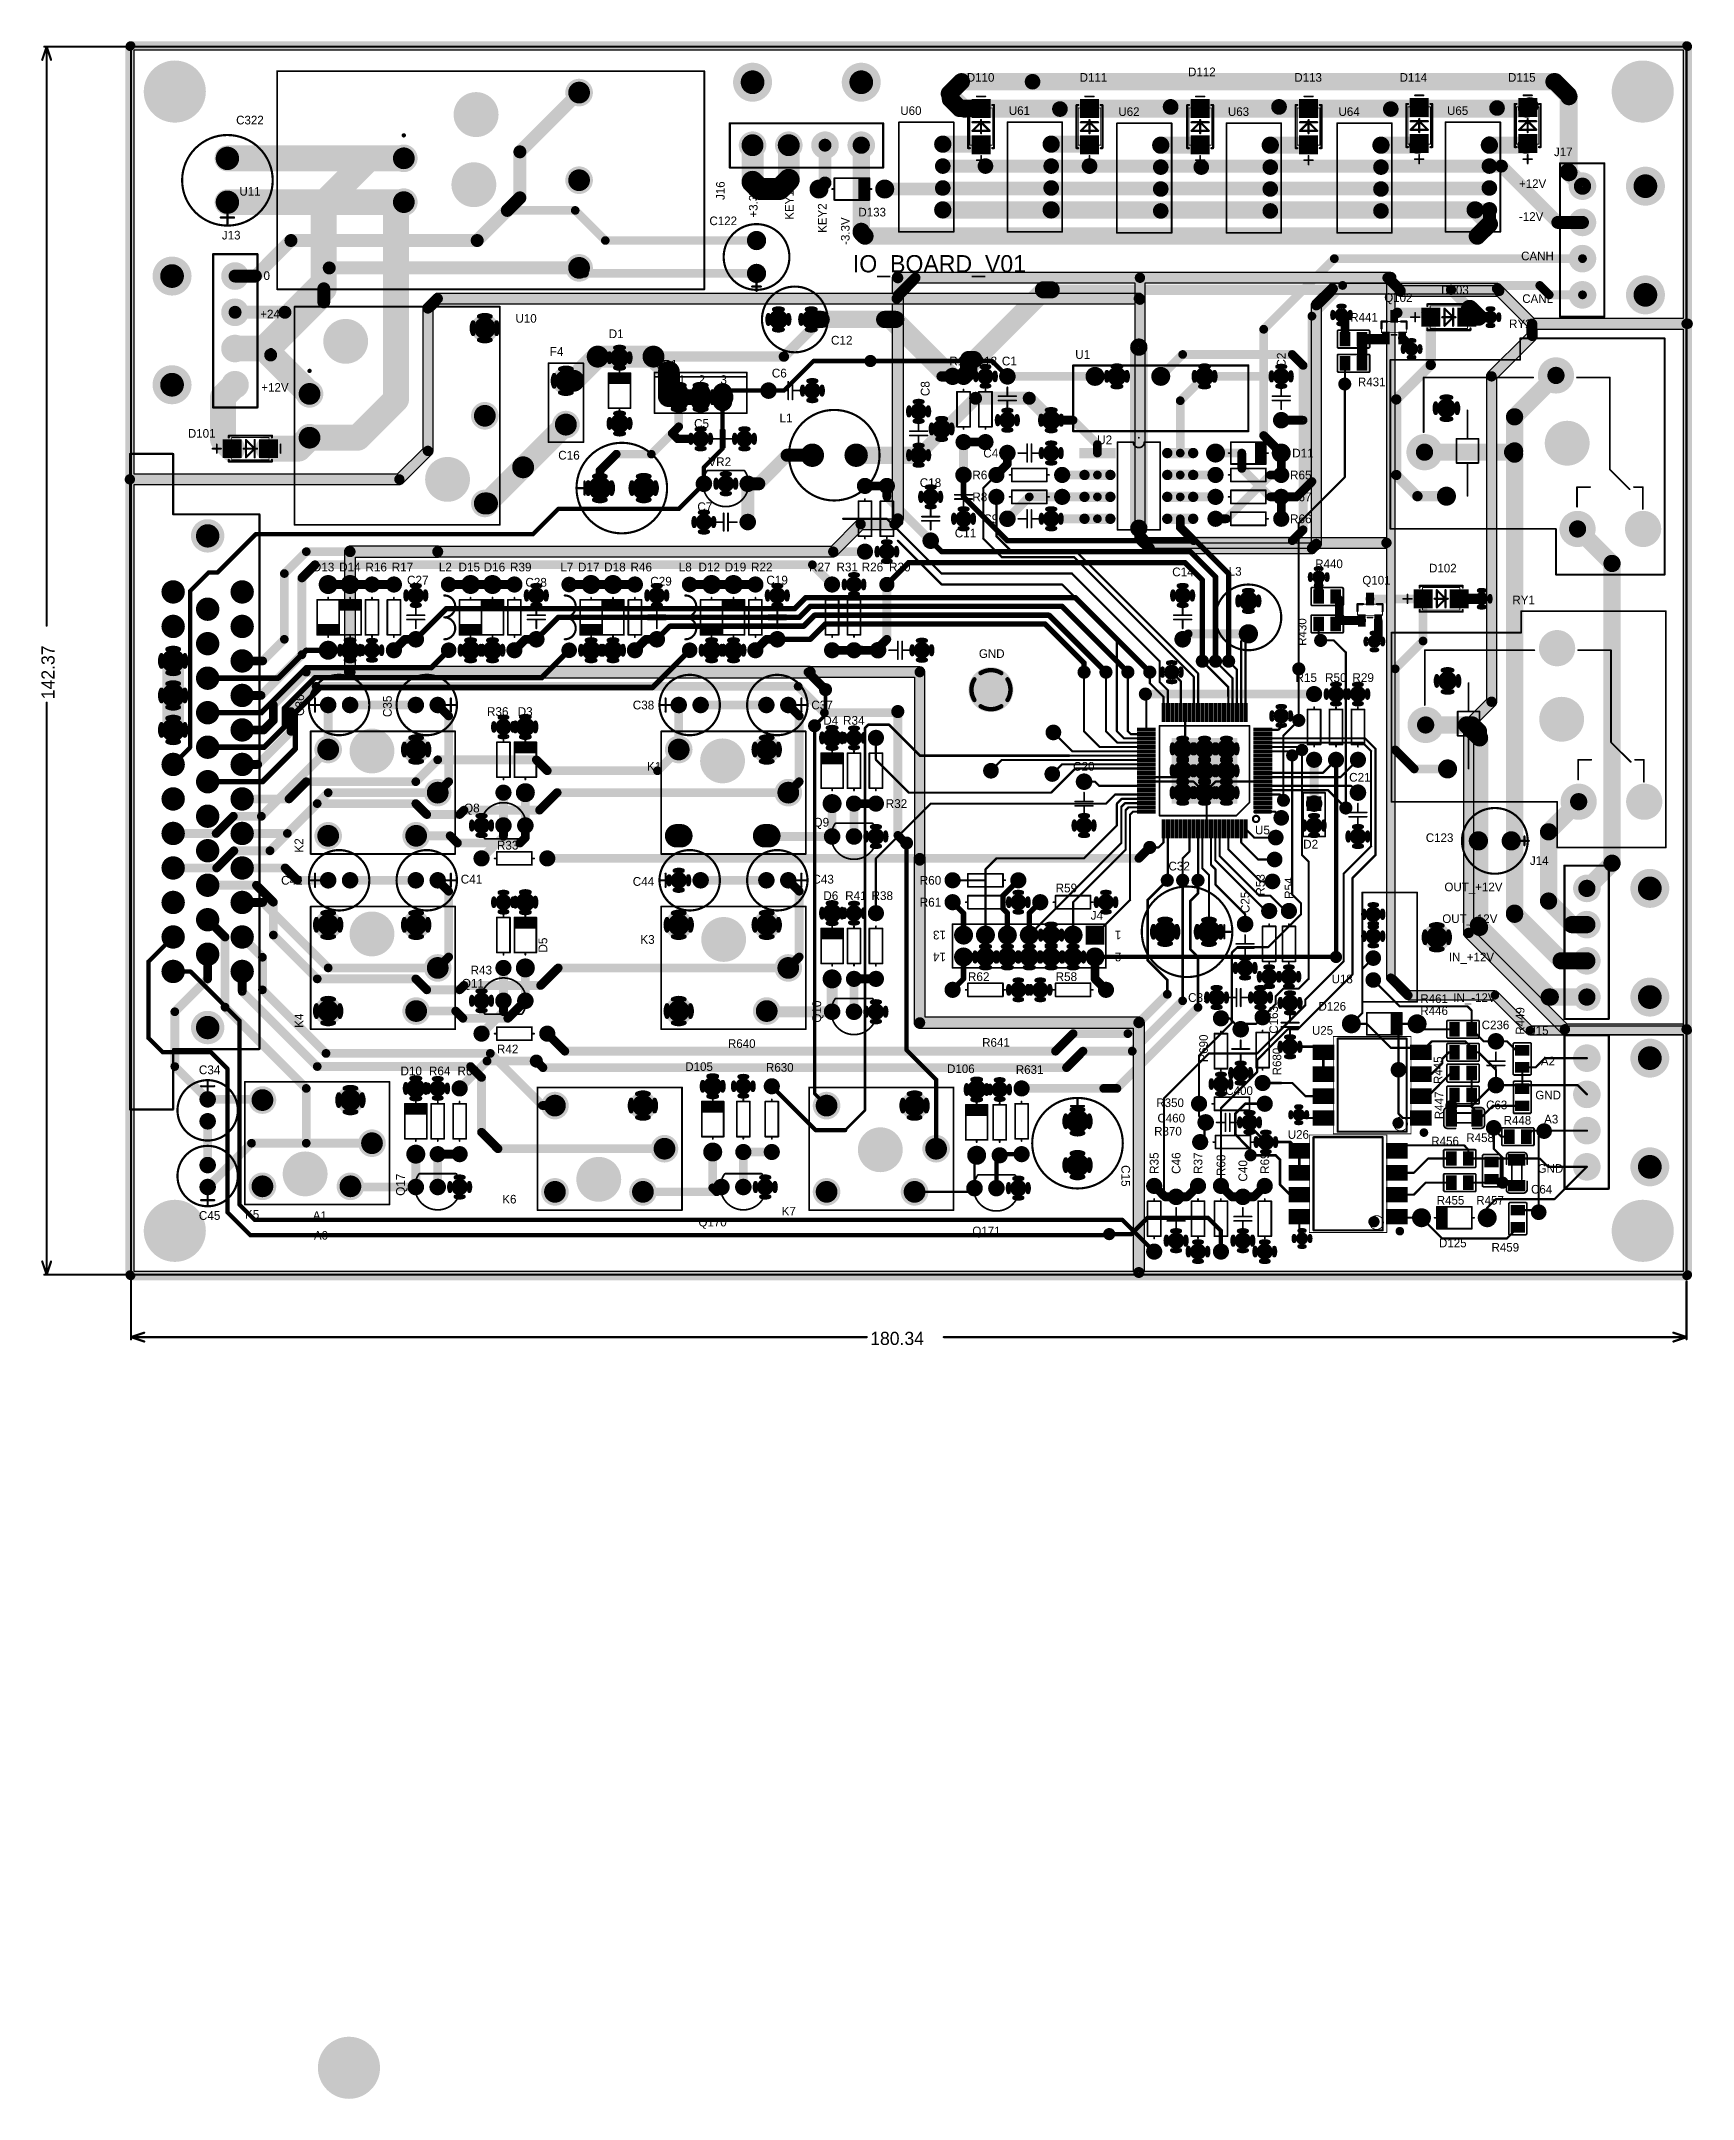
# Model space of a CAD drawing. Header units: millimetres. Extents: x 37 to 228, y -28 to 210.
import ezdxf

# ---------------------------------------------------------------- set-up
doc = ezdxf.new("R2010")
doc.units = ezdxf.units.MM
for name, color, linetype in [('BottomLayer', 5, 'Continuous'), ('BottomSolder', 6, 'Continuous'), ('InternalPlane1', 76, 'Continuous'), ('InternalPlane2', 16, 'Continuous'), ('KeepOutLayer', 6, 'Continuous'), ('Mechanical13', 56, 'Continuous'), ('Mechanical15', 56, 'Continuous'), ('MultiLayer', 9, 'Continuous'), ('TopLayer', 1, 'Continuous'), ('TopOverlay', 2, 'Continuous'), ('TopPaste', 8, 'Continuous'), ('TopSolder', 216, 'Continuous')]:
    doc.layers.add(name, color=color, linetype=linetype)

msp = doc.modelspace()

# ---------------------------------------------------------------- texts
at = {"layer": 'TopLayer'}
msp.add_text('142.37', height=1.524, rotation=90, dxfattribs=at).set_placement((38.16, 134.05))
msp.add_text('180.34', height=1.524, dxfattribs=at).set_placement((132.72, 59.19))
at = {"layer": 'TopOverlay'}
for s, height, p in [('D110', 1, (143.92, 205.64)), ('D111', 1, (157, 205.64)), ('D112', 1, (169.57, 206.28)), ('D113', 1, (181.89, 205.64)), ('D114', 1, (194.09, 205.64)), ('D115', 1, (206.66, 205.64)), ('U60', 1, (136.21, 201.79)), ('U61', 1, (148.79, 201.79)), ('U65', 1, (199.59, 201.79)), ('C322', 1, (59.21, 200.69)), ('U62', 1, (161.49, 201.67)), ('U63', 1, (174.19, 201.67)), ('U64', 1, (187.01, 201.67)), ('J17', 1, (211.99, 197.01)), ('U11', 1, (59.59, 192.43)), ('D133', 1, (131.35, 190.02)), ('C122', 1, (114.08, 189.01)), ('J13', 1, (57.56, 187.35)), ('0', 1, (62.39, 182.66)), ('D103', 1, (198.91, 181)), ('+24V', 1, (62.01, 178.21)), ('Q102', 1, (192.31, 180.12)), ('U10', 1, (91.6, 177.7)), ('D1', 1.016, (102.4, 175.91)), ('R441', 1, (188.37, 177.83)), ('RY2', 1, (206.79, 177.07)), ('0', 1, (62.89, 173.77)), ('F4', 1.016, (95.57, 173.85)), ('C12', 1.016, (128.17, 175.16)), ('U1', 1.016, (156.49, 173.51)), ('VR1', 1.016, (107.73, 172.37)), ('C6', 1.016, (121.31, 171.35)), ('R12', 1.016, (141.89, 172.75)), ('R13', 1.016, (144.94, 172.75)), ('C1', 1.016, (147.98, 172.75)), ('+12V', 1, (62.13, 169.7)), ('R431', 1, (189.26, 170.34)), ('L1', 1.016, (122.2, 166.15)), ('D101', 1, (53.62, 164.37)), ('C5', 1.016, (112.3, 165.51)), ('U2', 1.016, (159.03, 163.61)), ('C16', 1.016, (96.55, 161.83)), ('C4', 1.016, (145.83, 162.08)), ('D11', 1.016, (181.64, 162.08)), ('VR2', 1.016, (113.95, 161.07)), ('R6', 1.016, (144.56, 159.54)), ('R65', 1.016, (181.39, 159.54)), ('C18', 1.016, (138.46, 158.65)), ('R8', 1.016, (144.56, 157)), ('R67', 1.016, (181.39, 157)), ('C7', 1.016, (112.68, 155.86)), ('C9', 1.016, (145.83, 154.46)), ('R66', 1.016, (181.39, 154.46)), ('C11', 1.016, (142.52, 152.81)), ('D13', 1.016, (68.1, 148.87)), ('D14', 1.016, (71.15, 148.87)), ('R16', 1.016, (74.2, 148.87)), ('R17', 1.016, (77.25, 148.87)), ('C27', 1.016, (79.02, 147.35)), ('L2', 1.016, (82.71, 148.87)), ('D15', 1.016, (84.99, 148.87)), ('D16', 1.016, (87.91, 148.87)), ('R39', 1.016, (90.96, 148.87)), ('C28', 1.016, (92.74, 147.1)), ('L7', 1.016, (96.8, 148.87)), ('D17', 1.016, (98.84, 148.87)), ('D18', 1.016, (101.88, 148.87)), ('R46', 1.016, (104.93, 148.87)), ('C29', 1.016, (107.22, 147.22)), ('L8', 1.016, (110.52, 148.87)), ('D12', 1.016, (112.81, 148.87)), ('D19', 1.016, (115.85, 148.87)), ('R22', 1.016, (118.9, 148.87)), ('C19', 1.016, (120.68, 147.35)), ('R27', 1.016, (125.63, 148.87)), ('R31', 1.016, (128.81, 148.87)), ('R26', 1.016, (131.73, 148.87)), ('R30', 1.016, (134.9, 148.87)), ('C14', 1.016, (167.73, 148.3)), ('L3', 1.016, (174.27, 148.37)), ('R440', 1, (184.31, 149.25)), ('Q101', 1, (189.77, 147.35)), ('D102', 1, (197.51, 148.75)), ('RY1', 1, (207.17, 145.06)), ('R15', 1.016, (182.02, 136.05)), ('R50', 1.016, (185.45, 136.05)), ('R29', 1.016, (188.62, 136.05)), ('C38', 1.016, (105.19, 132.87)), ('C37', 1.016, (125.89, 132.87)), ('R36', 1.016, (88.29, 132.11)), ('D3', 1.016, (91.85, 132.11)), ('D4', 1.016, (127.28, 131.09)), ('R34', 1.016, (129.57, 131.09)), ('K1', 1.016, (106.84, 125.76)), ('C20', 1.016, (156.24, 125.76)), ('C21', 1.016, (188.24, 124.49)), ('Q8', 1.016, (85.63, 120.93)), ('R32', 1.016, (134.52, 121.44)), ('Q9', 1.016, (126.14, 119.28)), ('U5', 1.016, (177.32, 118.39)), ('R33', 1.016, (89.44, 116.62)), ('D2', 1.016, (182.91, 116.74)), ('C123', 1, (197.13, 117.5)), ('C32', 1.016, (167.29, 114.2)), ('J14', 1, (209.2, 114.84)), ('C42', 1.016, (64.42, 112.55)), ('C41', 1.016, (85.25, 112.68)), ('C44', 1.016, (105.19, 112.42)), ('C43', 1.016, (126.01, 112.68)), ('R60', 1.016, (138.46, 112.55)), ('R59', 1.016, (154.21, 111.66)), ('D6', 1.016, (127.28, 110.77)), ('R41', 1.016, (129.82, 110.77)), ('R38', 1.016, (132.87, 110.77)), ('R61', 1.016, (138.46, 110.01)), ('J4', 1.016, (158.27, 108.49)), ('K3', 1.016, (106.07, 105.69)), ('R43', 1.016, (86.39, 102.14)), ('Q11', 1.016, (85.37, 100.61)), ('R62', 1.016, (144.05, 101.38)), ('R58', 1.016, (154.21, 101.38)), ('U18', 1, (186.21, 101.12)), ('C31', 1.016, (169.57, 98.96)), ('D126', 1, (184.69, 97.95)), ('R461', 1, (196.5, 98.84)), ('R446', 1, (196.5, 97.44)), ('U25', 1, (183.93, 95.15)), ('C236', 1, (203.61, 95.79)), ('J15', 1, (209.2, 95.15)), ('R42', 1.016, (89.44, 92.99)), ('R640', 1, (116.23, 93.63)), ('R641', 1, (145.7, 93.76)), ('C34', 1.016, (54.89, 90.58)), ('D10', 1.016, (78.26, 90.45)), ('R64', 1.016, (81.56, 90.45)), ('R63', 1.016, (84.87, 90.45)), ('D105', 1, (111.28, 90.96)), ('R630', 1, (120.64, 90.87)), ('D106', 1, (141.63, 90.71)), ('R631', 1, (149.6, 90.62)), ('C400', 1, (173.89, 88.17)), ('R350', 1, (165.89, 86.77)), ('C460', 1, (166.02, 84.99)), ('C63', 1, (204.12, 86.52)), ('R370', 1, (165.64, 83.47)), ('U26', 1, (181.13, 83.09)), ('R458', 1, (201.83, 82.71)), ('R448', 1, (206.15, 84.74)), ('R456', 1, (197.77, 82.33)), ('K6', 1, (90.07, 75.59)), ('R455', 1, (198.4, 75.47)), ('R457', 1, (202.98, 75.47)), ('C64', 1, (209.33, 76.74)), ('C45', 1.016, (54.89, 73.69)), ('K5', 1.016, (60.23, 73.82)), ('K7', 1, (122.46, 74.2)), ('Q170', 1, (112.81, 72.93)), ('Q171', 1, (144.56, 71.91)), ('D125', 1, (198.66, 70.51)), ('R459', 1, (204.75, 70.01))]:
    msp.add_text(s, height=height, dxfattribs=at).set_placement(p)
for s, height, rotation, p in [('J16', 1, 90, (115.85, 191.93)), ('+3.3V', 1, 90, (119.66, 189.89)), ('+12V', 1, 360, (207.93, 193.32)), ('KEY1', 1, 90, (123.85, 189.64)), ('KEY2', 1, 90, (127.66, 188.12)), ('-3.3V', 1, 90, (130.33, 186.72)), ('-12V', 1, 360, (207.93, 189.51)), ('IO_BOARD_V01', 2, 360, (130.71, 183.54)), ('CANH', 1, 360, (208.18, 184.94)), ('CANL', 1, 360, (208.31, 179.99)), ('C2', 1.016, 90, (180.88, 172.5)), ('C8', 1.016, 90, (139.6, 169.19)), ('R430', 1, 90, (183.29, 140.24)), ('C33', 1.016, 180, (132.24, 140.24)), ('GND', 1, 360, (145.32, 138.84)), ('C36', 1.016, 90, (67.09, 132.11)), ('C35', 1.016, 90, (77.25, 131.98)), ('J1', 1.016, 270, (55.66, 128.81)), ('K2', 1.016, 90, (67, 116.27)), ('R53', 1.016, 90, (178.46, 111.28)), ('R54', 1.016, 90, (181.77, 110.9)), ('OUT_+12V', 1, 360, (199.29, 111.79)), ('C25', 1.016, 90, (176.69, 109.25)), ('OUT_-12V', 1, 360, (199.04, 108.11)), ('D5', 1.016, 90, (95.28, 104.68)), ('IN_+12V', 1, 360, (199.8, 103.66)), ('Q10', 1.016, 90, (127.03, 96.55)), ('C163', 1, 90, (179.99, 95.28)), ('IN_-12V', 1, 360, (200.31, 98.96)), ('R449', 1, 90, (208.56, 95.15)), ('K4', 1.016, 90, (67, 95.95)), ('R690', 1, 90, (171.86, 91.98)), ('R680', 1, 90, (180.37, 90.45)), ('R445', 1, 90, (199.04, 89.44)), ('A2', 1, 360, (210.47, 91.6)), ('R447', 1, 90, (199.17, 85.37)), ('GND', 1, 360, (209.83, 87.66)), ('A3', 1, 360, (210.85, 84.87)), ('R35', 1.016, 90, (166.15, 79.02)), ('C46', 1.016, 90, (168.69, 79.02)), ('R37', 1.016, 90, (171.23, 79.02)), ('R68', 1.016, 90, (173.89, 78.77)), ('R69', 1.016, 90, (178.97, 79.02)), ('Q17', 1.016, 90, (78.77, 76.48)), ('C15', 1.016, 270, (161.83, 80.04)), ('C40', 1.016, 90, (176.43, 78.13)), ('GND', 1, 360, (210.09, 79.15)), ('A1', 1, 360, (68.1, 73.69)), ('A0', 1, 360, (68.23, 71.4))]:
    msp.add_text(s, height=height, rotation=rotation, dxfattribs=at).set_placement(p)

# ---------------------------------------------------------------- blocks, each defined once
blk = doc.blocks.new('CAP_0_15_1')
at = {"layer": 'BottomLayer', "const_width": 1.02}
for points in [[(-2.41, 0, 1), (-1.4, 0, 1)], [(1.4, 0, 1), (2.41, 0, 1)]]:
    blk.add_lwpolyline(points, format="xyb", close=True, dxfattribs=at)
at = {"layer": 'BottomSolder', "const_width": 1.12}
for points in [[(-2.46, 0, 1), (-1.35, 0, 1)], [(1.35, 0, 1), (2.46, 0, 1)]]:
    blk.add_lwpolyline(points, format="xyb", close=True, dxfattribs=at)
at = {"layer": 'InternalPlane1', "const_width": 1.02}
for points in [[(-2.41, 0, 1), (-1.4, 0, 1)], [(1.4, 0, 1), (2.41, 0, 1)]]:
    blk.add_lwpolyline(points, format="xyb", close=True, dxfattribs=at)
at = {"layer": 'InternalPlane2', "const_width": 1.02}
for points in [[(-2.41, 0, 1), (-1.4, 0, 1)], [(1.4, 0, 1), (2.41, 0, 1)]]:
    blk.add_lwpolyline(points, format="xyb", close=True, dxfattribs=at)
at = {"layer": 'MultiLayer', "const_width": 1.02}
for points in [[(-2.41, 0, 1), (-1.4, 0, 1)], [(1.4, 0, 1), (2.41, 0, 1)]]:
    blk.add_lwpolyline(points, format="xyb", close=True, dxfattribs=at)
at = {"layer": 'TopLayer', "const_width": 1.02}
for points in [[(-2.41, 0, 1), (-1.4, 0, 1)], [(1.4, 0, 1), (2.41, 0, 1)]]:
    blk.add_lwpolyline(points, format="xyb", close=True, dxfattribs=at)
at = {"layer": 'TopOverlay'}
for points, const_width in [([(3.81, 0, 1), (-3.81, 0, 1)], 0.25), ([(-4, 0, 1), (-3.87, 0, 1)], 0.127), ([(-3.87, 0, 1), (-3.75, 0, 1)], 0.125), ([(-3.49, 0.51, 1), (-3.37, 0.51, 1)], 0.127), ([(-2.98, 0, 1), (-2.86, 0, 1)], 0.127), ([(3.75, 0, 1), (3.87, 0, 1)], 0.125), ([(-3.49, -0.51, 1), (-3.37, -0.51, 1)], 0.127)]:
    blk.add_lwpolyline(points, format="xyb", close=True, dxfattribs=dict(at, const_width=const_width))
at = {"layer": 'TopOverlay', "const_width": 0.254}
for points in [[(-2.92, 0), (-3.94, 0)], [(-3.43, 0.51), (-3.43, -0.51)]]:
    blk.add_lwpolyline(points, dxfattribs=at)
at = {"layer": 'TopSolder', "const_width": 1.12}
for points in [[(-2.46, 0, 1), (-1.35, 0, 1)], [(1.35, 0, 1), (2.46, 0, 1)]]:
    blk.add_lwpolyline(points, format="xyb", close=True, dxfattribs=at)
blk = doc.blocks.new('CAP_0_15_2')
at = {"layer": 'BottomLayer', "const_width": 1.02}
for points in [[(-2.41, 0, 1), (-1.4, 0, 1)], [(1.4, 0, 1), (2.41, 0, 1)]]:
    blk.add_lwpolyline(points, format="xyb", close=True, dxfattribs=at)
at = {"layer": 'BottomSolder', "const_width": 1.12}
for points in [[(-2.46, 0, 1), (-1.35, 0, 1)], [(1.35, 0, 1), (2.46, 0, 1)]]:
    blk.add_lwpolyline(points, format="xyb", close=True, dxfattribs=at)
at = {"layer": 'InternalPlane1', "const_width": 1.02}
for points in [[(-2.41, 0, 1), (-1.4, 0, 1)], [(1.4, 0, 1), (2.41, 0, 1)]]:
    blk.add_lwpolyline(points, format="xyb", close=True, dxfattribs=at)
at = {"layer": 'InternalPlane2', "const_width": 1.02}
for points in [[(-2.41, 0, 1), (-1.4, 0, 1)], [(1.4, 0, 1), (2.41, 0, 1)]]:
    blk.add_lwpolyline(points, format="xyb", close=True, dxfattribs=at)
at = {"layer": 'MultiLayer', "const_width": 1.02}
for points in [[(-2.41, 0, 1), (-1.4, 0, 1)], [(1.4, 0, 1), (2.41, 0, 1)]]:
    blk.add_lwpolyline(points, format="xyb", close=True, dxfattribs=at)
at = {"layer": 'TopLayer', "const_width": 1.02}
for points in [[(-2.41, 0, 1), (-1.4, 0, 1)], [(1.4, 0, 1), (2.41, 0, 1)]]:
    blk.add_lwpolyline(points, format="xyb", close=True, dxfattribs=at)
at = {"layer": 'TopOverlay'}
for points, const_width in [([(3.81, 0, 1), (-3.81, 0, 1)], 0.25), ([(-3.87, 0, 1), (-3.75, 0, 1)], 0.125), ([(2.86, 0, 1), (2.98, 0, 1)], 0.127), ([(3.37, 0.51, 1), (3.49, 0.51, 1)], 0.127), ([(3.75, 0, 1), (3.87, 0, 1)], 0.125), ([(3.87, 0, 1), (4, 0, 1)], 0.127), ([(3.37, -0.51, 1), (3.49, -0.51, 1)], 0.127)]:
    blk.add_lwpolyline(points, format="xyb", close=True, dxfattribs=dict(at, const_width=const_width))
at = {"layer": 'TopOverlay', "const_width": 0.254}
for points in [[(3.94, 0), (2.92, 0)], [(3.43, -0.51), (3.43, 0.51)]]:
    blk.add_lwpolyline(points, dxfattribs=at)
at = {"layer": 'TopSolder', "const_width": 1.12}
for points in [[(-2.46, 0, 1), (-1.35, 0, 1)], [(1.35, 0, 1), (2.46, 0, 1)]]:
    blk.add_lwpolyline(points, format="xyb", close=True, dxfattribs=at)
blk = doc.blocks.new('CAP_0_2_3')
at = {"layer": 'BottomLayer', "const_width": 1.25}
for points in [[(-3.17, 0, 1), (-1.91, 0, 1)], [(1.91, 0, 1), (3.17, 0, 1)]]:
    blk.add_lwpolyline(points, format="xyb", close=True, dxfattribs=at)
at = {"layer": 'BottomSolder', "const_width": 1.35}
for points in [[(-3.22, 0, 1), (-1.86, 0, 1)], [(1.86, 0, 1), (3.22, 0, 1)]]:
    blk.add_lwpolyline(points, format="xyb", close=True, dxfattribs=at)
at = {"layer": 'InternalPlane1', "const_width": 1.26}
for points in [[(-3.17, 0, 1), (-1.91, 0, 1)], [(1.91, 0, 1), (3.17, 0, 1)]]:
    blk.add_lwpolyline(points, format="xyb", close=True, dxfattribs=at)
at = {"layer": 'InternalPlane2', "const_width": 1.26}
for points in [[(-3.17, 0, 1), (-1.91, 0, 1)], [(1.91, 0, 1), (3.17, 0, 1)]]:
    blk.add_lwpolyline(points, format="xyb", close=True, dxfattribs=at)
at = {"layer": 'MultiLayer', "const_width": 1.25}
for points in [[(-3.17, 0, 1), (-1.91, 0, 1)], [(1.91, 0, 1), (3.17, 0, 1)]]:
    blk.add_lwpolyline(points, format="xyb", close=True, dxfattribs=at)
at = {"layer": 'TopLayer', "const_width": 1.25}
for points in [[(-3.17, 0, 1), (-1.91, 0, 1)], [(1.91, 0, 1), (3.17, 0, 1)]]:
    blk.add_lwpolyline(points, format="xyb", close=True, dxfattribs=at)
at = {"layer": 'TopOverlay'}
for points, const_width in [([(5.25, 0, 1), (-5.25, 0, 1)], 0.25), ([(-5.31, 0, 1), (-5.19, 0, 1)], 0.125), ([(3.75, 0, 1), (3.87, 0, 1)], 0.127), ([(4.25, 0.76, 1), (4.38, 0.76, 1)], 0.127), ([(5.02, 0, 1), (5.14, 0, 1)], 0.127), ([(5.19, 0, 1), (5.31, 0, 1)], 0.125), ([(4.25, -0.76, 1), (4.38, -0.76, 1)], 0.127)]:
    blk.add_lwpolyline(points, format="xyb", close=True, dxfattribs=dict(at, const_width=const_width))
at = {"layer": 'TopOverlay', "const_width": 0.254}
for points in [[(5.08, 0), (3.81, 0)], [(4.32, -0.76), (4.32, 0.76)]]:
    blk.add_lwpolyline(points, dxfattribs=at)
at = {"layer": 'TopSolder', "const_width": 1.35}
for points in [[(-3.22, 0, 1), (-1.86, 0, 1)], [(1.86, 0, 1), (3.22, 0, 1)]]:
    blk.add_lwpolyline(points, format="xyb", close=True, dxfattribs=at)
blk = doc.blocks.new('AXIAL_0_3_4')
at = {"layer": 'BottomLayer', "const_width": 0.75}
for points in [[(-4.19, 0, 1), (-3.43, 0, 1)], [(3.43, 0, 1), (4.19, 0, 1)]]:
    blk.add_lwpolyline(points, format="xyb", close=True, dxfattribs=at)
at = {"layer": 'BottomSolder', "const_width": 0.852}
for points in [[(-4.24, 0, 1), (-3.38, 0, 1)], [(3.38, 0, 1), (4.24, 0, 1)]]:
    blk.add_lwpolyline(points, format="xyb", close=True, dxfattribs=at)
at = {"layer": 'InternalPlane1'}
for points, const_width in [([(-4.28, 0, 1), (-3.34, 0, 1)], 0.933), ([(2.57, 0.43, 1), (2.83, 0.43, 1)], 0.254), ([(3.26, 1.11, 1), (3.51, 1.11, 1)], 0.254), ([(4.11, 1.11, 1), (4.36, 1.11, 1)], 0.254), ([(4.79, 0.43, 1), (5.05, 0.43, 1)], 0.254), ([(2.57, -0.43, 1), (2.83, -0.43, 1)], 0.254), ([(3.26, -1.11, 1), (3.51, -1.11, 1)], 0.254), ([(4.11, -1.11, 1), (4.36, -1.11, 1)], 0.254), ([(4.79, -0.43, 1), (5.05, -0.43, 1)], 0.254)]:
    blk.add_lwpolyline(points, format="xyb", close=True, dxfattribs=dict(at, const_width=const_width))
at = {"layer": 'InternalPlane1', "const_width": 0.508}
for points in [[(2.7, -0.43, -0.185339), (2.7, 0.43)], [(3.38, 1.11, -0.185339), (4.24, 1.11)], [(4.92, 0.43, -0.185339), (4.92, -0.43)], [(4.24, -1.11, -0.185339), (3.38, -1.11)]]:
    blk.add_lwpolyline(points, format="xyb", dxfattribs=at)
at = {"layer": 'InternalPlane2', "const_width": 0.933}
for points in [[(-4.28, 0, 1), (-3.34, 0, 1)], [(3.34, 0, 1), (4.28, 0, 1)]]:
    blk.add_lwpolyline(points, format="xyb", close=True, dxfattribs=at)
at = {"layer": 'MultiLayer', "const_width": 0.75}
for points in [[(-4.19, 0, 1), (-3.43, 0, 1)], [(3.43, 0, 1), (4.19, 0, 1)]]:
    blk.add_lwpolyline(points, format="xyb", close=True, dxfattribs=at)
at = {"layer": 'TopLayer', "const_width": 0.75}
for points in [[(-4.19, 0, 1), (-3.43, 0, 1)], [(3.43, 0, 1), (4.19, 0, 1)]]:
    blk.add_lwpolyline(points, format="xyb", close=True, dxfattribs=at)
at = {"layer": 'TopOverlay', "const_width": 0.2}
for points in [[(-2.06, 0), (-2.29, 0)], [(-2.03, 0.25), (-2.03, 0.76)], [(2.03, 0.76), (-2.03, 0.76)], [(-2.03, -0.76), (-2.03, 0.25)], [(2.03, -0.76), (2.03, 0.76)], [(2.29, 0), (2.03, 0)], [(2.03, -0.76), (-2.03, -0.76)]]:
    blk.add_lwpolyline(points, dxfattribs=at)
at = {"layer": 'TopOverlay', "const_width": 0.1}
for points in [[(-2.34, 0, 1), (-2.24, 0, 1)], [(-2.11, 0, 1), (-2.01, 0, 1)], [(-2.08, 0.76, 1), (-1.98, 0.76, 1)], [(-2.08, 0.76, 1), (-1.98, 0.76, 1)], [(-2.08, 0.25, 1), (-1.98, 0.25, 1)], [(-2.08, 0.25, 1), (-1.98, 0.25, 1)], [(1.98, 0.76, 1), (2.08, 0.76, 1)], [(1.98, 0.76, 1), (2.08, 0.76, 1)], [(1.98, 0, 1), (2.08, 0, 1)], [(2.24, 0, 1), (2.34, 0, 1)], [(-2.08, -0.76, 1), (-1.98, -0.76, 1)], [(-2.08, -0.76, 1), (-1.98, -0.76, 1)], [(1.98, -0.76, 1), (2.08, -0.76, 1)], [(1.98, -0.76, 1), (2.08, -0.76, 1)]]:
    blk.add_lwpolyline(points, format="xyb", close=True, dxfattribs=at)
at = {"layer": 'TopSolder', "const_width": 0.852}
for points in [[(-4.24, 0, 1), (-3.38, 0, 1)], [(3.38, 0, 1), (4.24, 0, 1)]]:
    blk.add_lwpolyline(points, format="xyb", close=True, dxfattribs=at)
blk = doc.blocks.new('AXIAL_0_3_5')
at = {"layer": 'BottomLayer', "const_width": 0.75}
for points in [[(-4.19, 0, 1), (-3.43, 0, 1)], [(3.43, 0, 1), (4.19, 0, 1)]]:
    blk.add_lwpolyline(points, format="xyb", close=True, dxfattribs=at)
at = {"layer": 'BottomSolder', "const_width": 0.852}
for points in [[(-4.24, 0, 1), (-3.38, 0, 1)], [(3.38, 0, 1), (4.24, 0, 1)]]:
    blk.add_lwpolyline(points, format="xyb", close=True, dxfattribs=at)
at = {"layer": 'InternalPlane1', "const_width": 0.933}
for points in [[(-4.28, 0, 1), (-3.34, 0, 1)], [(3.34, 0, 1), (4.28, 0, 1)]]:
    blk.add_lwpolyline(points, format="xyb", close=True, dxfattribs=at)
at = {"layer": 'InternalPlane2', "const_width": 0.933}
for points in [[(-4.28, 0, 1), (-3.34, 0, 1)], [(3.34, 0, 1), (4.28, 0, 1)]]:
    blk.add_lwpolyline(points, format="xyb", close=True, dxfattribs=at)
at = {"layer": 'MultiLayer', "const_width": 0.75}
for points in [[(-4.19, 0, 1), (-3.43, 0, 1)], [(3.43, 0, 1), (4.19, 0, 1)]]:
    blk.add_lwpolyline(points, format="xyb", close=True, dxfattribs=at)
at = {"layer": 'TopLayer', "const_width": 0.75}
for points in [[(-4.19, 0, 1), (-3.43, 0, 1)], [(3.43, 0, 1), (4.19, 0, 1)]]:
    blk.add_lwpolyline(points, format="xyb", close=True, dxfattribs=at)
at = {"layer": 'TopOverlay', "const_width": 0.2}
for points in [[(-2.06, 0), (-2.29, 0)], [(-2.03, 0.25), (-2.03, 0.76)], [(2.03, 0.76), (-2.03, 0.76)], [(-2.03, -0.76), (-2.03, 0.25)], [(2.03, -0.76), (2.03, 0.76)], [(2.29, 0), (2.03, 0)], [(2.03, -0.76), (-2.03, -0.76)]]:
    blk.add_lwpolyline(points, dxfattribs=at)
at = {"layer": 'TopOverlay', "const_width": 0.1}
for points in [[(-2.34, 0, 1), (-2.24, 0, 1)], [(-2.11, 0, 1), (-2.01, 0, 1)], [(-2.08, 0.76, 1), (-1.98, 0.76, 1)], [(-2.08, 0.76, 1), (-1.98, 0.76, 1)], [(-2.08, 0.25, 1), (-1.98, 0.25, 1)], [(-2.08, 0.25, 1), (-1.98, 0.25, 1)], [(1.98, 0.76, 1), (2.08, 0.76, 1)], [(1.98, 0.76, 1), (2.08, 0.76, 1)], [(1.98, 0, 1), (2.08, 0, 1)], [(2.24, 0, 1), (2.34, 0, 1)], [(-2.08, -0.76, 1), (-1.98, -0.76, 1)], [(-2.08, -0.76, 1), (-1.98, -0.76, 1)], [(1.98, -0.76, 1), (2.08, -0.76, 1)], [(1.98, -0.76, 1), (2.08, -0.76, 1)]]:
    blk.add_lwpolyline(points, format="xyb", close=True, dxfattribs=at)
at = {"layer": 'TopSolder', "const_width": 0.852}
for points in [[(-4.24, 0, 1), (-3.38, 0, 1)], [(3.38, 0, 1), (4.24, 0, 1)]]:
    blk.add_lwpolyline(points, format="xyb", close=True, dxfattribs=at)
blk = doc.blocks.new('CAP_DIP_S_____6')
at = {"layer": 'BottomLayer', "const_width": 0.75}
for points in [[(-2.92, 0, 1), (-2.16, 0, 1)], [(2.16, 0, 1), (2.92, 0, 1)]]:
    blk.add_lwpolyline(points, format="xyb", close=True, dxfattribs=at)
at = {"layer": 'BottomSolder', "const_width": 0.852}
for points in [[(-2.97, 0, 1), (-2.11, 0, 1)], [(2.11, 0, 1), (2.97, 0, 1)]]:
    blk.add_lwpolyline(points, format="xyb", close=True, dxfattribs=at)
at = {"layer": 'InternalPlane1'}
for points, const_width in [([(-3.02, 0, 1), (-2.06, 0, 1)], 0.958), ([(1.29, 0.45, 1), (1.54, 0.45, 1)], 0.254), ([(1.96, 1.12, 1), (2.21, 1.12, 1)], 0.254), ([(2.87, 1.12, 1), (3.12, 1.12, 1)], 0.254), ([(3.54, 0.45, 1), (3.79, 0.45, 1)], 0.254), ([(1.29, -0.45, 1), (1.54, -0.45, 1)], 0.254), ([(1.96, -1.12, 1), (2.21, -1.12, 1)], 0.254), ([(2.87, -1.12, 1), (3.12, -1.12, 1)], 0.254), ([(3.54, -0.45, 1), (3.79, -0.45, 1)], 0.254)]:
    blk.add_lwpolyline(points, format="xyb", close=True, dxfattribs=dict(at, const_width=const_width))
at = {"layer": 'InternalPlane1', "const_width": 0.508}
for points in [[(1.42, -0.45, -0.19438), (1.42, 0.45)], [(2.09, 1.12, -0.19438), (2.99, 1.12)], [(3.66, 0.45, -0.19438), (3.66, -0.45)], [(2.99, -1.12, -0.19438), (2.09, -1.12)]]:
    blk.add_lwpolyline(points, format="xyb", dxfattribs=at)
at = {"layer": 'InternalPlane2', "const_width": 0.958}
for points in [[(-3.02, 0, 1), (-2.06, 0, 1)], [(2.06, 0, 1), (3.02, 0, 1)]]:
    blk.add_lwpolyline(points, format="xyb", close=True, dxfattribs=at)
at = {"layer": 'MultiLayer', "const_width": 0.75}
for points in [[(-2.92, 0, 1), (-2.16, 0, 1)], [(2.16, 0, 1), (2.92, 0, 1)]]:
    blk.add_lwpolyline(points, format="xyb", close=True, dxfattribs=at)
at = {"layer": 'TopLayer', "const_width": 0.75}
for points in [[(-2.92, 0, 1), (-2.16, 0, 1)], [(2.16, 0, 1), (2.92, 0, 1)]]:
    blk.add_lwpolyline(points, format="xyb", close=True, dxfattribs=at)
at = {"layer": 'TopOverlay', "const_width": 0.203}
for points in [[(-0.25, 0), (-1.27, 0)], [(-0.25, -1.02), (-0.25, 1.02)], [(0.25, -1.02), (0.25, 1.02)], [(1.27, 0), (0.25, 0)]]:
    blk.add_lwpolyline(points, dxfattribs=at)
at = {"layer": 'TopOverlay', "const_width": 0.102}
for points in [[(-1.32, 0, 1), (-1.22, 0, 1)], [(-0.3, 1.02, 1), (-0.2, 1.02, 1)], [(-0.3, 0, 1), (-0.2, 0, 1)], [(0.2, 1.02, 1), (0.3, 1.02, 1)], [(0.2, 0, 1), (0.3, 0, 1)], [(1.22, 0, 1), (1.32, 0, 1)], [(-0.3, -1.02, 1), (-0.2, -1.02, 1)], [(0.2, -1.02, 1), (0.3, -1.02, 1)]]:
    blk.add_lwpolyline(points, format="xyb", close=True, dxfattribs=at)
at = {"layer": 'TopSolder', "const_width": 0.852}
for points in [[(-2.97, 0, 1), (-2.11, 0, 1)], [(2.11, 0, 1), (2.97, 0, 1)]]:
    blk.add_lwpolyline(points, format="xyb", close=True, dxfattribs=at)
blk = doc.blocks.new('CAP_0_1_7')
at = {"layer": 'BottomLayer', "const_width": 0.762}
for points in [[(-1.65, 0, 1), (-0.89, 0, 1)], [(0.89, 0, 1), (1.65, 0, 1)]]:
    blk.add_lwpolyline(points, format="xyb", close=True, dxfattribs=at)
at = {"layer": 'BottomSolder', "const_width": 0.864}
for points in [[(-1.7, 0, 1), (-0.84, 0, 1)], [(0.84, 0, 1), (1.7, 0, 1)]]:
    blk.add_lwpolyline(points, format="xyb", close=True, dxfattribs=at)
at = {"layer": 'InternalPlane1', "const_width": 0.952}
for points in [[(-1.75, 0, 1), (-0.79, 0, 1)], [(0.79, 0, 1), (1.75, 0, 1)]]:
    blk.add_lwpolyline(points, format="xyb", close=True, dxfattribs=at)
at = {"layer": 'InternalPlane2', "const_width": 0.952}
for points in [[(-1.75, 0, 1), (-0.79, 0, 1)], [(0.79, 0, 1), (1.75, 0, 1)]]:
    blk.add_lwpolyline(points, format="xyb", close=True, dxfattribs=at)
at = {"layer": 'MultiLayer', "const_width": 0.762}
for points in [[(-1.65, 0, 1), (-0.89, 0, 1)], [(0.89, 0, 1), (1.65, 0, 1)]]:
    blk.add_lwpolyline(points, format="xyb", close=True, dxfattribs=at)
at = {"layer": 'TopLayer', "const_width": 0.762}
for points in [[(-1.65, 0, 1), (-0.89, 0, 1)], [(0.89, 0, 1), (1.65, 0, 1)]]:
    blk.add_lwpolyline(points, format="xyb", close=True, dxfattribs=at)
at = {"layer": 'TopOverlay'}
for points, const_width in [([(3.5, 0, 1), (-3.5, 0, 1)], 0.254), ([(-3.56, 0, 1), (-3.44, 0, 1)], 0.127), ([(2.22, 0, 1), (2.35, 0, 1)], 0.127), ([(2.73, 0.76, 1), (2.86, 0.76, 1)], 0.127), ([(3.24, 0, 1), (3.37, 0, 1)], 0.127), ([(3.44, 0, 1), (3.56, 0, 1)], 0.127), ([(2.73, -0.76, 1), (2.86, -0.76, 1)], 0.127)]:
    blk.add_lwpolyline(points, format="xyb", close=True, dxfattribs=dict(at, const_width=const_width))
at = {"layer": 'TopOverlay', "const_width": 0.254}
for points in [[(3.3, 0), (2.29, 0)], [(2.79, -0.76), (2.79, 0.76)]]:
    blk.add_lwpolyline(points, dxfattribs=at)
at = {"layer": 'TopSolder', "const_width": 0.864}
for points in [[(-1.7, 0, 1), (-0.84, 0, 1)], [(0.84, 0, 1), (1.7, 0, 1)]]:
    blk.add_lwpolyline(points, format="xyb", close=True, dxfattribs=at)
blk = doc.blocks.new('CAP_0_2_8')
at = {"layer": 'BottomLayer', "const_width": 1.25}
for points in [[(-3.17, 0, 1), (-1.91, 0, 1)], [(1.91, 0, 1), (3.17, 0, 1)]]:
    blk.add_lwpolyline(points, format="xyb", close=True, dxfattribs=at)
at = {"layer": 'BottomSolder', "const_width": 1.35}
for points in [[(-3.22, 0, 1), (-1.86, 0, 1)], [(1.86, 0, 1), (3.22, 0, 1)]]:
    blk.add_lwpolyline(points, format="xyb", close=True, dxfattribs=at)
at = {"layer": 'InternalPlane1'}
for points, const_width in [([(-3.17, 0, 1), (-1.91, 0, 1)], 1.26), ([(1.05, 0.66, 1), (1.31, 0.66, 1)], 0.254), ([(1.75, 1.36, 1), (2, 1.36, 1)], 0.254), ([(3.08, 1.36, 1), (3.33, 1.36, 1)], 0.254), ([(3.77, 0.66, 1), (4.03, 0.66, 1)], 0.254), ([(1.05, -0.66, 1), (1.31, -0.66, 1)], 0.254), ([(1.75, -1.36, 1), (2, -1.36, 1)], 0.254), ([(3.08, -1.36, 1), (3.33, -1.36, 1)], 0.254), ([(3.77, -0.66, 1), (4.03, -0.66, 1)], 0.254)]:
    blk.add_lwpolyline(points, format="xyb", close=True, dxfattribs=dict(at, const_width=const_width))
at = {"layer": 'InternalPlane1', "const_width": 0.508}
for points in [[(1.18, -0.66, -0.230868), (1.18, 0.66)], [(1.88, 1.36, -0.230868), (3.2, 1.36)], [(3.9, 0.66, -0.230868), (3.9, -0.66)], [(3.2, -1.36, -0.230868), (1.88, -1.36)]]:
    blk.add_lwpolyline(points, format="xyb", dxfattribs=at)
at = {"layer": 'InternalPlane2', "const_width": 0.508}
for points in [[(-3.9, -0.66, -0.230868), (-3.9, 0.66)], [(-3.2, 1.36, -0.230868), (-1.88, 1.36)], [(-1.18, 0.66, -0.230868), (-1.18, -0.66)], [(-1.88, -1.36, -0.230868), (-3.2, -1.36)]]:
    blk.add_lwpolyline(points, format="xyb", dxfattribs=at)
at = {"layer": 'InternalPlane2'}
for points, const_width in [([(-4.03, 0.66, 1), (-3.77, 0.66, 1)], 0.254), ([(-3.33, 1.36, 1), (-3.08, 1.36, 1)], 0.254), ([(-2, 1.36, 1), (-1.75, 1.36, 1)], 0.254), ([(-1.31, 0.66, 1), (-1.05, 0.66, 1)], 0.254), ([(1.91, 0, 1), (3.17, 0, 1)], 1.26), ([(-4.03, -0.66, 1), (-3.77, -0.66, 1)], 0.254), ([(-3.33, -1.36, 1), (-3.08, -1.36, 1)], 0.254), ([(-2, -1.36, 1), (-1.75, -1.36, 1)], 0.254), ([(-1.31, -0.66, 1), (-1.05, -0.66, 1)], 0.254)]:
    blk.add_lwpolyline(points, format="xyb", close=True, dxfattribs=dict(at, const_width=const_width))
at = {"layer": 'MultiLayer', "const_width": 1.25}
for points in [[(-3.17, 0, 1), (-1.91, 0, 1)], [(1.91, 0, 1), (3.17, 0, 1)]]:
    blk.add_lwpolyline(points, format="xyb", close=True, dxfattribs=at)
at = {"layer": 'TopLayer', "const_width": 1.25}
for points in [[(-3.17, 0, 1), (-1.91, 0, 1)], [(1.91, 0, 1), (3.17, 0, 1)]]:
    blk.add_lwpolyline(points, format="xyb", close=True, dxfattribs=at)
at = {"layer": 'TopOverlay'}
for points, const_width in [([(5.25, 0, 1), (-5.25, 0, 1)], 0.25), ([(-5.31, 0, 1), (-5.19, 0, 1)], 0.125), ([(-5.14, 0, 1), (-5.02, 0, 1)], 0.127), ([(-4.38, 0.76, 1), (-4.25, 0.76, 1)], 0.127), ([(-3.87, 0, 1), (-3.75, 0, 1)], 0.127), ([(5.19, 0, 1), (5.31, 0, 1)], 0.125), ([(-4.38, -0.76, 1), (-4.25, -0.76, 1)], 0.127)]:
    blk.add_lwpolyline(points, format="xyb", close=True, dxfattribs=dict(at, const_width=const_width))
at = {"layer": 'TopOverlay', "const_width": 0.254}
for points in [[(-3.81, 0), (-5.08, 0)], [(-4.32, 0.76), (-4.32, -0.76)]]:
    blk.add_lwpolyline(points, dxfattribs=at)
at = {"layer": 'TopSolder', "const_width": 1.35}
for points in [[(-3.22, 0, 1), (-1.86, 0, 1)], [(1.86, 0, 1), (3.22, 0, 1)]]:
    blk.add_lwpolyline(points, format="xyb", close=True, dxfattribs=at)
blk = doc.blocks.new('CAP_DIP_S_____9')
at = {"layer": 'BottomLayer', "const_width": 0.75}
for points in [[(-2.92, 0, 1), (-2.16, 0, 1)], [(2.16, 0, 1), (2.92, 0, 1)]]:
    blk.add_lwpolyline(points, format="xyb", close=True, dxfattribs=at)
at = {"layer": 'BottomSolder', "const_width": 0.852}
for points in [[(-2.97, 0, 1), (-2.11, 0, 1)], [(2.11, 0, 1), (2.97, 0, 1)]]:
    blk.add_lwpolyline(points, format="xyb", close=True, dxfattribs=at)
at = {"layer": 'InternalPlane1', "const_width": 0.508}
for points in [[(-3.66, -0.45, -0.19438), (-3.66, 0.45)], [(-2.99, 1.12, -0.19438), (-2.09, 1.12)], [(-1.42, 0.45, -0.19438), (-1.42, -0.45)], [(-2.09, -1.12, -0.19438), (-2.99, -1.12)]]:
    blk.add_lwpolyline(points, format="xyb", dxfattribs=at)
at = {"layer": 'InternalPlane1'}
for points, const_width in [([(-3.79, 0.45, 1), (-3.54, 0.45, 1)], 0.254), ([(-3.12, 1.12, 1), (-2.87, 1.12, 1)], 0.254), ([(-2.21, 1.12, 1), (-1.96, 1.12, 1)], 0.254), ([(-1.54, 0.45, 1), (-1.29, 0.45, 1)], 0.254), ([(2.06, 0, 1), (3.02, 0, 1)], 0.958), ([(-3.79, -0.45, 1), (-3.54, -0.45, 1)], 0.254), ([(-3.12, -1.12, 1), (-2.87, -1.12, 1)], 0.254), ([(-2.21, -1.12, 1), (-1.96, -1.12, 1)], 0.254), ([(-1.54, -0.45, 1), (-1.29, -0.45, 1)], 0.254)]:
    blk.add_lwpolyline(points, format="xyb", close=True, dxfattribs=dict(at, const_width=const_width))
at = {"layer": 'InternalPlane2'}
for points, const_width in [([(-3.02, 0, 1), (-2.06, 0, 1)], 0.958), ([(1.29, 0.45, 1), (1.54, 0.45, 1)], 0.254), ([(1.96, 1.12, 1), (2.21, 1.12, 1)], 0.254), ([(2.87, 1.12, 1), (3.12, 1.12, 1)], 0.254), ([(3.54, 0.45, 1), (3.79, 0.45, 1)], 0.254), ([(1.29, -0.45, 1), (1.54, -0.45, 1)], 0.254), ([(1.96, -1.12, 1), (2.21, -1.12, 1)], 0.254), ([(2.87, -1.12, 1), (3.12, -1.12, 1)], 0.254), ([(3.54, -0.45, 1), (3.79, -0.45, 1)], 0.254)]:
    blk.add_lwpolyline(points, format="xyb", close=True, dxfattribs=dict(at, const_width=const_width))
at = {"layer": 'InternalPlane2', "const_width": 0.508}
for points in [[(1.42, -0.45, -0.19438), (1.42, 0.45)], [(2.09, 1.12, -0.19438), (2.99, 1.12)], [(3.66, 0.45, -0.19438), (3.66, -0.45)], [(2.99, -1.12, -0.19438), (2.09, -1.12)]]:
    blk.add_lwpolyline(points, format="xyb", dxfattribs=at)
at = {"layer": 'MultiLayer', "const_width": 0.75}
for points in [[(-2.92, 0, 1), (-2.16, 0, 1)], [(2.16, 0, 1), (2.92, 0, 1)]]:
    blk.add_lwpolyline(points, format="xyb", close=True, dxfattribs=at)
at = {"layer": 'TopLayer', "const_width": 0.75}
for points in [[(-2.92, 0, 1), (-2.16, 0, 1)], [(2.16, 0, 1), (2.92, 0, 1)]]:
    blk.add_lwpolyline(points, format="xyb", close=True, dxfattribs=at)
at = {"layer": 'TopOverlay', "const_width": 0.203}
for points in [[(-0.25, 0), (-1.27, 0)], [(-0.25, 1.02), (-0.25, -1.02)], [(0.25, 1.02), (0.25, -1.02)], [(1.27, 0), (0.25, 0)]]:
    blk.add_lwpolyline(points, dxfattribs=at)
at = {"layer": 'TopOverlay', "const_width": 0.102}
for points in [[(-1.32, 0, 1), (-1.22, 0, 1)], [(-0.3, 1.02, 1), (-0.2, 1.02, 1)], [(-0.3, 0, 1), (-0.2, 0, 1)], [(0.2, 1.02, 1), (0.3, 1.02, 1)], [(0.2, 0, 1), (0.3, 0, 1)], [(1.22, 0, 1), (1.32, 0, 1)], [(-0.3, -1.02, 1), (-0.2, -1.02, 1)], [(0.2, -1.02, 1), (0.3, -1.02, 1)]]:
    blk.add_lwpolyline(points, format="xyb", close=True, dxfattribs=at)
at = {"layer": 'TopSolder', "const_width": 0.852}
for points in [[(-2.97, 0, 1), (-2.11, 0, 1)], [(2.11, 0, 1), (2.97, 0, 1)]]:
    blk.add_lwpolyline(points, format="xyb", close=True, dxfattribs=at)
blk = doc.blocks.new('AXIAL_0_3_10')
at = {"layer": 'BottomLayer', "const_width": 0.75}
for points in [[(-4.19, 0, 1), (-3.43, 0, 1)], [(3.43, 0, 1), (4.19, 0, 1)]]:
    blk.add_lwpolyline(points, format="xyb", close=True, dxfattribs=at)
at = {"layer": 'BottomSolder', "const_width": 0.852}
for points in [[(-4.24, 0, 1), (-3.38, 0, 1)], [(3.38, 0, 1), (4.24, 0, 1)]]:
    blk.add_lwpolyline(points, format="xyb", close=True, dxfattribs=at)
at = {"layer": 'InternalPlane1', "const_width": 0.933}
for points in [[(-4.28, 0, 1), (-3.34, 0, 1)], [(3.34, 0, 1), (4.28, 0, 1)]]:
    blk.add_lwpolyline(points, format="xyb", close=True, dxfattribs=at)
at = {"layer": 'InternalPlane2', "const_width": 0.933}
for points in [[(-4.28, 0, 1), (-3.34, 0, 1)], [(3.34, 0, 1), (4.28, 0, 1)]]:
    blk.add_lwpolyline(points, format="xyb", close=True, dxfattribs=at)
at = {"layer": 'MultiLayer', "const_width": 0.75}
for points in [[(-4.19, 0, 1), (-3.43, 0, 1)], [(3.43, 0, 1), (4.19, 0, 1)]]:
    blk.add_lwpolyline(points, format="xyb", close=True, dxfattribs=at)
at = {"layer": 'TopLayer', "const_width": 0.75}
for points in [[(-4.19, 0, 1), (-3.43, 0, 1)], [(3.43, 0, 1), (4.19, 0, 1)]]:
    blk.add_lwpolyline(points, format="xyb", close=True, dxfattribs=at)
at = {"layer": 'TopOverlay', "const_width": 0.2}
for points in [[(-2.06, 0), (-2.29, 0)], [(-2.03, 0.25), (-2.03, 0.76)], [(2.03, 0.76), (-2.03, 0.76)], [(-2.03, -0.76), (-2.03, 0.25)], [(2.03, -0.76), (2.03, 0.76)], [(2.29, 0), (2.03, 0)], [(2.03, -0.76), (-2.03, -0.76)]]:
    blk.add_lwpolyline(points, dxfattribs=at)
at = {"layer": 'TopOverlay', "const_width": 0.1}
for points in [[(-2.34, 0, 1), (-2.24, 0, 1)], [(-2.11, 0, 1), (-2.01, 0, 1)], [(-2.08, 0.76, 1), (-1.98, 0.76, 1)], [(-2.08, 0.76, 1), (-1.98, 0.76, 1)], [(-2.08, 0.25, 1), (-1.98, 0.25, 1)], [(-2.08, 0.25, 1), (-1.98, 0.25, 1)], [(1.98, 0.76, 1), (2.08, 0.76, 1)], [(1.98, 0.76, 1), (2.08, 0.76, 1)], [(1.98, 0, 1), (2.08, 0, 1)], [(2.24, 0, 1), (2.34, 0, 1)], [(-2.08, -0.76, 1), (-1.98, -0.76, 1)], [(-2.08, -0.76, 1), (-1.98, -0.76, 1)], [(1.98, -0.76, 1), (2.08, -0.76, 1)], [(1.98, -0.76, 1), (2.08, -0.76, 1)]]:
    blk.add_lwpolyline(points, format="xyb", close=True, dxfattribs=at)
at = {"layer": 'TopSolder', "const_width": 0.852}
for points in [[(-4.24, 0, 1), (-3.38, 0, 1)], [(3.38, 0, 1), (4.24, 0, 1)]]:
    blk.add_lwpolyline(points, format="xyb", close=True, dxfattribs=at)
blk = doc.blocks.new('I________0_3_11')
at = {"layer": 'BottomLayer', "const_width": 0.75}
for points in [[(-4.19, 0, 1), (-3.43, 0, 1)], [(3.43, 0, 1), (4.19, 0, 1)]]:
    blk.add_lwpolyline(points, format="xyb", close=True, dxfattribs=at)
at = {"layer": 'BottomSolder', "const_width": 0.852}
for points in [[(-4.24, 0, 1), (-3.38, 0, 1)], [(3.38, 0, 1), (4.24, 0, 1)]]:
    blk.add_lwpolyline(points, format="xyb", close=True, dxfattribs=at)
at = {"layer": 'InternalPlane1', "const_width": 0.908}
for points in [[(-4.26, 0, 1), (-3.36, 0, 1)], [(3.36, 0, 1), (4.26, 0, 1)]]:
    blk.add_lwpolyline(points, format="xyb", close=True, dxfattribs=at)
at = {"layer": 'InternalPlane2', "const_width": 0.908}
for points in [[(-4.26, 0, 1), (-3.36, 0, 1)], [(3.36, 0, 1), (4.26, 0, 1)]]:
    blk.add_lwpolyline(points, format="xyb", close=True, dxfattribs=at)
at = {"layer": 'MultiLayer', "const_width": 0.75}
for points in [[(-4.19, 0, 1), (-3.43, 0, 1)], [(3.43, 0, 1), (4.19, 0, 1)]]:
    blk.add_lwpolyline(points, format="xyb", close=True, dxfattribs=at)
at = {"layer": 'TopLayer', "const_width": 0.75}
for points in [[(-4.19, 0, 1), (-3.43, 0, 1)], [(3.43, 0, 1), (4.19, 0, 1)]]:
    blk.add_lwpolyline(points, format="xyb", close=True, dxfattribs=at)
at = {"layer": 'TopOverlay', "const_width": 0.254}
for points in [[(0, 0.51, -1), (-2.54, 0.51)], [(2.54, 0.51, -1), (0, 0.51)]]:
    blk.add_lwpolyline(points, format="xyb", dxfattribs=at)
at = {"layer": 'TopOverlay', "const_width": 0.127}
for points in [[(-2.6, 0.51, 1), (-2.48, 0.51, 1)], [(-0.06, 0.51, 1), (0.06, 0.51, 1)], [(-0.06, 0.51, 1), (0.06, 0.51, 1)], [(2.48, 0.51, 1), (2.6, 0.51, 1)]]:
    blk.add_lwpolyline(points, format="xyb", close=True, dxfattribs=at)
at = {"layer": 'TopSolder', "const_width": 0.852}
for points in [[(-4.24, 0, 1), (-3.38, 0, 1)], [(3.38, 0, 1), (4.24, 0, 1)]]:
    blk.add_lwpolyline(points, format="xyb", close=True, dxfattribs=at)
blk = doc.blocks.new('DIODE_0_3_12')
at = {"layer": 'BottomLayer', "const_width": 1}
for points in [[(-4.31, 0, 1), (-3.31, 0, 1)], [(3.31, 0, 1), (4.31, 0, 1)]]:
    blk.add_lwpolyline(points, format="xyb", close=True, dxfattribs=at)
at = {"layer": 'BottomSolder', "const_width": 1.1}
for points in [[(-4.36, 0, 1), (-3.26, 0, 1)], [(3.26, 0, 1), (4.36, 0, 1)]]:
    blk.add_lwpolyline(points, format="xyb", close=True, dxfattribs=at)
at = {"layer": 'InternalPlane1'}
for points, const_width in [([(-4.31, 0, 1), (-3.31, 0, 1)], 1.01), ([(2.52, 0.49, 1), (2.78, 0.49, 1)], 0.254), ([(3.19, 1.16, 1), (3.44, 1.16, 1)], 0.254), ([(4.18, 1.16, 1), (4.43, 1.16, 1)], 0.254), ([(4.84, 0.49, 1), (5.1, 0.49, 1)], 0.254), ([(2.52, -0.49, 1), (2.78, -0.49, 1)], 0.254), ([(3.19, -1.16, 1), (3.44, -1.16, 1)], 0.254), ([(4.18, -1.16, 1), (4.43, -1.16, 1)], 0.254), ([(4.84, -0.49, 1), (5.1, -0.49, 1)], 0.254)]:
    blk.add_lwpolyline(points, format="xyb", close=True, dxfattribs=dict(at, const_width=const_width))
at = {"layer": 'InternalPlane1', "const_width": 0.508}
for points in [[(2.65, -0.49, -0.203452), (2.65, 0.49)], [(3.32, 1.16, -0.203452), (4.3, 1.16)], [(4.97, 0.49, -0.203452), (4.97, -0.49)], [(4.3, -1.16, -0.203452), (3.32, -1.16)]]:
    blk.add_lwpolyline(points, format="xyb", dxfattribs=at)
at = {"layer": 'InternalPlane2', "const_width": 1.01}
for points in [[(-4.31, 0, 1), (-3.31, 0, 1)], [(3.31, 0, 1), (4.31, 0, 1)]]:
    blk.add_lwpolyline(points, format="xyb", close=True, dxfattribs=at)
at = {"layer": 'MultiLayer', "const_width": 1}
for points in [[(-4.31, 0, 1), (-3.31, 0, 1)], [(3.31, 0, 1), (4.31, 0, 1)]]:
    blk.add_lwpolyline(points, format="xyb", close=True, dxfattribs=at)
at = {"layer": 'TopLayer', "const_width": 1}
for points in [[(-4.31, 0, 1), (-3.31, 0, 1)], [(3.31, 0, 1), (4.31, 0, 1)]]:
    blk.add_lwpolyline(points, format="xyb", close=True, dxfattribs=at)
at = {"layer": 'TopOverlay', "const_width": 0.2}
for points in [[(-2.03, 0), (-2.29, 0)], [(2.03, 1.27), (-2.03, 1.27)], [(-2.03, -1.27), (-2.03, 1.27)], [(2.03, -1.27), (2.03, 1.27)], [(2.29, 0), (2.03, 0)], [(2.03, -1.27), (-2.03, -1.27)]]:
    blk.add_lwpolyline(points, dxfattribs=at)
at = {"layer": 'TopOverlay', "const_width": 0.1}
for points in [[(-2.34, 0, 1), (-2.24, 0, 1)], [(-2.08, 1.27, 1), (-1.98, 1.27, 1)], [(-2.08, 1.27, 1), (-1.98, 1.27, 1)], [(-2.08, 0, 1), (-1.98, 0, 1)], [(1.98, 1.27, 1), (2.08, 1.27, 1)], [(1.98, 1.27, 1), (2.08, 1.27, 1)], [(1.98, 0, 1), (2.08, 0, 1)], [(2.24, 0, 1), (2.34, 0, 1)], [(-2.08, -1.27, 1), (-1.98, -1.27, 1)], [(-2.08, -1.27, 1), (-1.98, -1.27, 1)], [(1.98, -1.27, 1), (2.08, -1.27, 1)], [(1.98, -1.27, 1), (2.08, -1.27, 1)]]:
    blk.add_lwpolyline(points, format="xyb", close=True, dxfattribs=at)
at = {"layer": 'TopOverlay'}
blk.add_solid([(-2.03, -1.27), (-0.76, -1.27), (-2.03, 1.27), (-0.76, 1.27)], dxfattribs=at)
at = {"layer": 'TopSolder', "const_width": 1.1}
for points in [[(-4.36, 0, 1), (-3.26, 0, 1)], [(3.26, 0, 1), (4.36, 0, 1)]]:
    blk.add_lwpolyline(points, format="xyb", close=True, dxfattribs=at)
blk = doc.blocks.new('DIODE_0_3_13')
at = {"layer": 'BottomLayer', "const_width": 1}
for points in [[(-4.31, 0, 1), (-3.31, 0, 1)], [(3.31, 0, 1), (4.31, 0, 1)]]:
    blk.add_lwpolyline(points, format="xyb", close=True, dxfattribs=at)
at = {"layer": 'BottomSolder', "const_width": 1.1}
for points in [[(-4.36, 0, 1), (-3.26, 0, 1)], [(3.26, 0, 1), (4.36, 0, 1)]]:
    blk.add_lwpolyline(points, format="xyb", close=True, dxfattribs=at)
at = {"layer": 'InternalPlane1', "const_width": 1.01}
for points in [[(-4.31, 0, 1), (-3.31, 0, 1)], [(3.31, 0, 1), (4.31, 0, 1)]]:
    blk.add_lwpolyline(points, format="xyb", close=True, dxfattribs=at)
at = {"layer": 'InternalPlane2', "const_width": 0.508}
for points in [[(-4.97, -0.49, -0.203452), (-4.97, 0.49)], [(-4.3, 1.16, -0.203452), (-3.32, 1.16)], [(-2.65, 0.49, -0.203452), (-2.65, -0.49)], [(-3.32, -1.16, -0.203452), (-4.3, -1.16)]]:
    blk.add_lwpolyline(points, format="xyb", dxfattribs=at)
at = {"layer": 'InternalPlane2'}
for points, const_width in [([(-5.1, 0.49, 1), (-4.84, 0.49, 1)], 0.254), ([(-4.43, 1.16, 1), (-4.18, 1.16, 1)], 0.254), ([(-3.44, 1.16, 1), (-3.19, 1.16, 1)], 0.254), ([(-2.78, 0.49, 1), (-2.52, 0.49, 1)], 0.254), ([(3.31, 0, 1), (4.31, 0, 1)], 1.01), ([(-5.1, -0.49, 1), (-4.84, -0.49, 1)], 0.254), ([(-4.43, -1.16, 1), (-4.18, -1.16, 1)], 0.254), ([(-3.44, -1.16, 1), (-3.19, -1.16, 1)], 0.254), ([(-2.78, -0.49, 1), (-2.52, -0.49, 1)], 0.254)]:
    blk.add_lwpolyline(points, format="xyb", close=True, dxfattribs=dict(at, const_width=const_width))
at = {"layer": 'MultiLayer', "const_width": 1}
for points in [[(-4.31, 0, 1), (-3.31, 0, 1)], [(3.31, 0, 1), (4.31, 0, 1)]]:
    blk.add_lwpolyline(points, format="xyb", close=True, dxfattribs=at)
at = {"layer": 'TopLayer', "const_width": 1}
for points in [[(-4.31, 0, 1), (-3.31, 0, 1)], [(3.31, 0, 1), (4.31, 0, 1)]]:
    blk.add_lwpolyline(points, format="xyb", close=True, dxfattribs=at)
at = {"layer": 'TopOverlay', "const_width": 0.2}
for points in [[(-2.29, 0), (-2.03, 0)], [(-2.03, 1.27), (2.03, 1.27)], [(-2.03, 1.27), (-2.03, -1.27)], [(2.03, 1.27), (2.03, -1.27)], [(2.03, 0), (2.29, 0)], [(-2.03, -1.27), (2.03, -1.27)]]:
    blk.add_lwpolyline(points, dxfattribs=at)
at = {"layer": 'TopOverlay', "const_width": 0.1}
for points in [[(-2.34, 0, 1), (-2.24, 0, 1)], [(-2.08, 1.27, 1), (-1.98, 1.27, 1)], [(-2.08, 1.27, 1), (-1.98, 1.27, 1)], [(-2.08, 0, 1), (-1.98, 0, 1)], [(1.98, 1.27, 1), (2.08, 1.27, 1)], [(1.98, 1.27, 1), (2.08, 1.27, 1)], [(1.98, 0, 1), (2.08, 0, 1)], [(2.24, 0, 1), (2.34, 0, 1)], [(-2.08, -1.27, 1), (-1.98, -1.27, 1)], [(-2.08, -1.27, 1), (-1.98, -1.27, 1)], [(1.98, -1.27, 1), (2.08, -1.27, 1)], [(1.98, -1.27, 1), (2.08, -1.27, 1)]]:
    blk.add_lwpolyline(points, format="xyb", close=True, dxfattribs=at)
at = {"layer": 'TopOverlay'}
blk.add_solid([(-2.03, -1.27), (-0.76, -1.27), (-2.03, 1.27), (-0.76, 1.27)], dxfattribs=at)
at = {"layer": 'TopSolder', "const_width": 1.1}
for points in [[(-4.36, 0, 1), (-3.26, 0, 1)], [(3.26, 0, 1), (4.36, 0, 1)]]:
    blk.add_lwpolyline(points, format="xyb", close=True, dxfattribs=at)
blk = doc.blocks.new('INDUCTOR_0_3_14')
at = {"layer": 'BottomLayer', "const_width": 0.75}
for points in [[(-4.19, 0, 1), (-3.43, 0, 1)], [(3.43, 0, 1), (4.19, 0, 1)]]:
    blk.add_lwpolyline(points, format="xyb", close=True, dxfattribs=at)
at = {"layer": 'BottomSolder', "const_width": 0.852}
for points in [[(-4.24, 0, 1), (-3.38, 0, 1)], [(3.38, 0, 1), (4.24, 0, 1)]]:
    blk.add_lwpolyline(points, format="xyb", close=True, dxfattribs=at)
at = {"layer": 'InternalPlane1', "const_width": 0.908}
for points in [[(-4.26, 0, 1), (-3.36, 0, 1)], [(3.36, 0, 1), (4.26, 0, 1)]]:
    blk.add_lwpolyline(points, format="xyb", close=True, dxfattribs=at)
at = {"layer": 'InternalPlane2', "const_width": 0.908}
for points in [[(-4.26, 0, 1), (-3.36, 0, 1)], [(3.36, 0, 1), (4.26, 0, 1)]]:
    blk.add_lwpolyline(points, format="xyb", close=True, dxfattribs=at)
at = {"layer": 'MultiLayer', "const_width": 0.75}
for points in [[(-4.19, 0, 1), (-3.43, 0, 1)], [(3.43, 0, 1), (4.19, 0, 1)]]:
    blk.add_lwpolyline(points, format="xyb", close=True, dxfattribs=at)
at = {"layer": 'TopLayer', "const_width": 0.75}
for points in [[(-4.19, 0, 1), (-3.43, 0, 1)], [(3.43, 0, 1), (4.19, 0, 1)]]:
    blk.add_lwpolyline(points, format="xyb", close=True, dxfattribs=at)
at = {"layer": 'TopOverlay', "const_width": 0.254}
for points in [[(0, 0.51, -1), (-2.54, 0.51)], [(2.54, 0.51, -1), (0, 0.51)]]:
    blk.add_lwpolyline(points, format="xyb", dxfattribs=at)
at = {"layer": 'TopOverlay', "const_width": 0.127}
for points in [[(-2.6, 0.51, 1), (-2.48, 0.51, 1)], [(-0.06, 0.51, 1), (0.06, 0.51, 1)], [(-0.06, 0.51, 1), (0.06, 0.51, 1)], [(2.48, 0.51, 1), (2.6, 0.51, 1)]]:
    blk.add_lwpolyline(points, format="xyb", close=True, dxfattribs=at)
at = {"layer": 'TopSolder', "const_width": 0.852}
for points in [[(-4.24, 0, 1), (-3.38, 0, 1)], [(3.38, 0, 1), (4.24, 0, 1)]]:
    blk.add_lwpolyline(points, format="xyb", close=True, dxfattribs=at)
blk = doc.blocks.new('INDUCTOR_0_3_15')
at = {"layer": 'BottomLayer', "const_width": 0.75}
for points in [[(-4.19, 0, 1), (-3.43, 0, 1)], [(3.43, 0, 1), (4.19, 0, 1)]]:
    blk.add_lwpolyline(points, format="xyb", close=True, dxfattribs=at)
at = {"layer": 'BottomSolder', "const_width": 0.852}
for points in [[(-4.24, 0, 1), (-3.38, 0, 1)], [(3.38, 0, 1), (4.24, 0, 1)]]:
    blk.add_lwpolyline(points, format="xyb", close=True, dxfattribs=at)
at = {"layer": 'InternalPlane1', "const_width": 0.908}
for points in [[(-4.26, 0, 1), (-3.36, 0, 1)], [(3.36, 0, 1), (4.26, 0, 1)]]:
    blk.add_lwpolyline(points, format="xyb", close=True, dxfattribs=at)
at = {"layer": 'InternalPlane2', "const_width": 0.908}
for points in [[(-4.26, 0, 1), (-3.36, 0, 1)], [(3.36, 0, 1), (4.26, 0, 1)]]:
    blk.add_lwpolyline(points, format="xyb", close=True, dxfattribs=at)
at = {"layer": 'MultiLayer', "const_width": 0.75}
for points in [[(-4.19, 0, 1), (-3.43, 0, 1)], [(3.43, 0, 1), (4.19, 0, 1)]]:
    blk.add_lwpolyline(points, format="xyb", close=True, dxfattribs=at)
at = {"layer": 'TopLayer', "const_width": 0.75}
for points in [[(-4.19, 0, 1), (-3.43, 0, 1)], [(3.43, 0, 1), (4.19, 0, 1)]]:
    blk.add_lwpolyline(points, format="xyb", close=True, dxfattribs=at)
at = {"layer": 'TopOverlay', "const_width": 0.254}
for points in [[(0, 0.51, -1), (-2.54, 0.51)], [(2.54, 0.51, -1), (0, 0.51)]]:
    blk.add_lwpolyline(points, format="xyb", dxfattribs=at)
at = {"layer": 'TopOverlay', "const_width": 0.127}
for points in [[(-2.6, 0.51, 1), (-2.48, 0.51, 1)], [(-0.06, 0.51, 1), (0.06, 0.51, 1)], [(-0.06, 0.51, 1), (0.06, 0.51, 1)], [(2.48, 0.51, 1), (2.6, 0.51, 1)]]:
    blk.add_lwpolyline(points, format="xyb", close=True, dxfattribs=at)
at = {"layer": 'TopSolder', "const_width": 0.852}
for points in [[(-4.24, 0, 1), (-3.38, 0, 1)], [(3.38, 0, 1), (4.24, 0, 1)]]:
    blk.add_lwpolyline(points, format="xyb", close=True, dxfattribs=at)
blk = doc.blocks.new('DIODE_0_3_16')
at = {"layer": 'BottomLayer', "const_width": 1}
for points in [[(-4.31, 0, 1), (-3.31, 0, 1)], [(3.31, 0, 1), (4.31, 0, 1)]]:
    blk.add_lwpolyline(points, format="xyb", close=True, dxfattribs=at)
at = {"layer": 'BottomSolder', "const_width": 1.1}
for points in [[(-4.36, 0, 1), (-3.26, 0, 1)], [(3.26, 0, 1), (4.36, 0, 1)]]:
    blk.add_lwpolyline(points, format="xyb", close=True, dxfattribs=at)
at = {"layer": 'InternalPlane1'}
for points, const_width in [([(-4.31, 0, 1), (-3.31, 0, 1)], 1.01), ([(2.52, 0.49, 1), (2.78, 0.49, 1)], 0.254), ([(3.19, 1.16, 1), (3.44, 1.16, 1)], 0.254), ([(4.18, 1.16, 1), (4.43, 1.16, 1)], 0.254), ([(4.84, 0.49, 1), (5.1, 0.49, 1)], 0.254), ([(2.52, -0.49, 1), (2.78, -0.49, 1)], 0.254), ([(3.19, -1.16, 1), (3.44, -1.16, 1)], 0.254), ([(4.18, -1.16, 1), (4.43, -1.16, 1)], 0.254), ([(4.84, -0.49, 1), (5.1, -0.49, 1)], 0.254)]:
    blk.add_lwpolyline(points, format="xyb", close=True, dxfattribs=dict(at, const_width=const_width))
at = {"layer": 'InternalPlane1', "const_width": 0.508}
for points in [[(2.65, -0.49, -0.203452), (2.65, 0.49)], [(3.32, 1.16, -0.203452), (4.3, 1.16)], [(4.97, 0.49, -0.203452), (4.97, -0.49)], [(4.3, -1.16, -0.203452), (3.32, -1.16)]]:
    blk.add_lwpolyline(points, format="xyb", dxfattribs=at)
at = {"layer": 'InternalPlane2', "const_width": 1.01}
for points in [[(-4.31, 0, 1), (-3.31, 0, 1)], [(3.31, 0, 1), (4.31, 0, 1)]]:
    blk.add_lwpolyline(points, format="xyb", close=True, dxfattribs=at)
at = {"layer": 'MultiLayer', "const_width": 1}
for points in [[(-4.31, 0, 1), (-3.31, 0, 1)], [(3.31, 0, 1), (4.31, 0, 1)]]:
    blk.add_lwpolyline(points, format="xyb", close=True, dxfattribs=at)
at = {"layer": 'TopLayer', "const_width": 1}
for points in [[(-4.31, 0, 1), (-3.31, 0, 1)], [(3.31, 0, 1), (4.31, 0, 1)]]:
    blk.add_lwpolyline(points, format="xyb", close=True, dxfattribs=at)
at = {"layer": 'TopOverlay', "const_width": 0.2}
for points in [[(-2.03, 0), (-2.29, 0)], [(2.03, 1.27), (-2.03, 1.27)], [(-2.03, -1.27), (-2.03, 1.27)], [(2.03, -1.27), (2.03, 1.27)], [(2.29, 0), (2.03, 0)], [(2.03, -1.27), (-2.03, -1.27)]]:
    blk.add_lwpolyline(points, dxfattribs=at)
at = {"layer": 'TopOverlay', "const_width": 0.1}
for points in [[(-2.34, 0, 1), (-2.24, 0, 1)], [(-2.08, 1.27, 1), (-1.98, 1.27, 1)], [(-2.08, 1.27, 1), (-1.98, 1.27, 1)], [(-2.08, 0, 1), (-1.98, 0, 1)], [(1.98, 1.27, 1), (2.08, 1.27, 1)], [(1.98, 1.27, 1), (2.08, 1.27, 1)], [(1.98, 0, 1), (2.08, 0, 1)], [(2.24, 0, 1), (2.34, 0, 1)], [(-2.08, -1.27, 1), (-1.98, -1.27, 1)], [(-2.08, -1.27, 1), (-1.98, -1.27, 1)], [(1.98, -1.27, 1), (2.08, -1.27, 1)], [(1.98, -1.27, 1), (2.08, -1.27, 1)]]:
    blk.add_lwpolyline(points, format="xyb", close=True, dxfattribs=at)
at = {"layer": 'TopOverlay'}
blk.add_solid([(-2.03, -1.27), (-0.76, -1.27), (-2.03, 1.27), (-0.76, 1.27)], dxfattribs=at)
at = {"layer": 'TopSolder', "const_width": 1.1}
for points in [[(-4.36, 0, 1), (-3.26, 0, 1)], [(3.26, 0, 1), (4.36, 0, 1)]]:
    blk.add_lwpolyline(points, format="xyb", close=True, dxfattribs=at)
blk = doc.blocks.new('DIODE_0_3_17')
at = {"layer": 'BottomLayer', "const_width": 1}
for points in [[(-4.31, 0, 1), (-3.31, 0, 1)], [(3.31, 0, 1), (4.31, 0, 1)]]:
    blk.add_lwpolyline(points, format="xyb", close=True, dxfattribs=at)
at = {"layer": 'BottomSolder', "const_width": 1.1}
for points in [[(-4.36, 0, 1), (-3.26, 0, 1)], [(3.26, 0, 1), (4.36, 0, 1)]]:
    blk.add_lwpolyline(points, format="xyb", close=True, dxfattribs=at)
at = {"layer": 'InternalPlane1', "const_width": 1.01}
for points in [[(-4.31, 0, 1), (-3.31, 0, 1)], [(3.31, 0, 1), (4.31, 0, 1)]]:
    blk.add_lwpolyline(points, format="xyb", close=True, dxfattribs=at)
at = {"layer": 'InternalPlane2', "const_width": 0.508}
for points in [[(-4.97, -0.49, -0.203452), (-4.97, 0.49)], [(-4.3, 1.16, -0.203452), (-3.32, 1.16)], [(-2.65, 0.49, -0.203452), (-2.65, -0.49)], [(-3.32, -1.16, -0.203452), (-4.3, -1.16)]]:
    blk.add_lwpolyline(points, format="xyb", dxfattribs=at)
at = {"layer": 'InternalPlane2'}
for points, const_width in [([(-5.1, 0.49, 1), (-4.84, 0.49, 1)], 0.254), ([(-4.43, 1.16, 1), (-4.18, 1.16, 1)], 0.254), ([(-3.44, 1.16, 1), (-3.19, 1.16, 1)], 0.254), ([(-2.78, 0.49, 1), (-2.52, 0.49, 1)], 0.254), ([(3.31, 0, 1), (4.31, 0, 1)], 1.01), ([(-5.1, -0.49, 1), (-4.84, -0.49, 1)], 0.254), ([(-4.43, -1.16, 1), (-4.18, -1.16, 1)], 0.254), ([(-3.44, -1.16, 1), (-3.19, -1.16, 1)], 0.254), ([(-2.78, -0.49, 1), (-2.52, -0.49, 1)], 0.254)]:
    blk.add_lwpolyline(points, format="xyb", close=True, dxfattribs=dict(at, const_width=const_width))
at = {"layer": 'MultiLayer', "const_width": 1}
for points in [[(-4.31, 0, 1), (-3.31, 0, 1)], [(3.31, 0, 1), (4.31, 0, 1)]]:
    blk.add_lwpolyline(points, format="xyb", close=True, dxfattribs=at)
at = {"layer": 'TopLayer', "const_width": 1}
for points in [[(-4.31, 0, 1), (-3.31, 0, 1)], [(3.31, 0, 1), (4.31, 0, 1)]]:
    blk.add_lwpolyline(points, format="xyb", close=True, dxfattribs=at)
at = {"layer": 'TopOverlay', "const_width": 0.2}
for points in [[(-2.29, 0), (-2.03, 0)], [(-2.03, 1.27), (2.03, 1.27)], [(-2.03, 1.27), (-2.03, -1.27)], [(2.03, 1.27), (2.03, -1.27)], [(2.03, 0), (2.29, 0)], [(-2.03, -1.27), (2.03, -1.27)]]:
    blk.add_lwpolyline(points, dxfattribs=at)
at = {"layer": 'TopOverlay', "const_width": 0.1}
for points in [[(-2.34, 0, 1), (-2.24, 0, 1)], [(-2.08, 1.27, 1), (-1.98, 1.27, 1)], [(-2.08, 1.27, 1), (-1.98, 1.27, 1)], [(-2.08, 0, 1), (-1.98, 0, 1)], [(1.98, 1.27, 1), (2.08, 1.27, 1)], [(1.98, 1.27, 1), (2.08, 1.27, 1)], [(1.98, 0, 1), (2.08, 0, 1)], [(2.24, 0, 1), (2.34, 0, 1)], [(-2.08, -1.27, 1), (-1.98, -1.27, 1)], [(-2.08, -1.27, 1), (-1.98, -1.27, 1)], [(1.98, -1.27, 1), (2.08, -1.27, 1)], [(1.98, -1.27, 1), (2.08, -1.27, 1)]]:
    blk.add_lwpolyline(points, format="xyb", close=True, dxfattribs=at)
at = {"layer": 'TopOverlay'}
blk.add_solid([(-2.03, -1.27), (-0.76, -1.27), (-2.03, 1.27), (-0.76, 1.27)], dxfattribs=at)
at = {"layer": 'TopSolder', "const_width": 1.1}
for points in [[(-4.36, 0, 1), (-3.26, 0, 1)], [(3.26, 0, 1), (4.36, 0, 1)]]:
    blk.add_lwpolyline(points, format="xyb", close=True, dxfattribs=at)
blk = doc.blocks.new('DIODE_0_3_18')
at = {"layer": 'BottomLayer', "const_width": 1}
for points in [[(-4.31, 0, 1), (-3.31, 0, 1)], [(3.31, 0, 1), (4.31, 0, 1)]]:
    blk.add_lwpolyline(points, format="xyb", close=True, dxfattribs=at)
at = {"layer": 'BottomSolder', "const_width": 1.1}
for points in [[(-4.36, 0, 1), (-3.26, 0, 1)], [(3.26, 0, 1), (4.36, 0, 1)]]:
    blk.add_lwpolyline(points, format="xyb", close=True, dxfattribs=at)
at = {"layer": 'InternalPlane1'}
for points, const_width in [([(-4.31, 0, 1), (-3.31, 0, 1)], 1.01), ([(2.52, 0.49, 1), (2.78, 0.49, 1)], 0.254), ([(3.19, 1.16, 1), (3.44, 1.16, 1)], 0.254), ([(4.18, 1.16, 1), (4.43, 1.16, 1)], 0.254), ([(4.84, 0.49, 1), (5.1, 0.49, 1)], 0.254), ([(2.52, -0.49, 1), (2.78, -0.49, 1)], 0.254), ([(3.19, -1.16, 1), (3.44, -1.16, 1)], 0.254), ([(4.18, -1.16, 1), (4.43, -1.16, 1)], 0.254), ([(4.84, -0.49, 1), (5.1, -0.49, 1)], 0.254)]:
    blk.add_lwpolyline(points, format="xyb", close=True, dxfattribs=dict(at, const_width=const_width))
at = {"layer": 'InternalPlane1', "const_width": 0.508}
for points in [[(2.65, -0.49, -0.203452), (2.65, 0.49)], [(3.32, 1.16, -0.203452), (4.3, 1.16)], [(4.97, 0.49, -0.203452), (4.97, -0.49)], [(4.3, -1.16, -0.203452), (3.32, -1.16)]]:
    blk.add_lwpolyline(points, format="xyb", dxfattribs=at)
at = {"layer": 'InternalPlane2', "const_width": 1.01}
for points in [[(-4.31, 0, 1), (-3.31, 0, 1)], [(3.31, 0, 1), (4.31, 0, 1)]]:
    blk.add_lwpolyline(points, format="xyb", close=True, dxfattribs=at)
at = {"layer": 'MultiLayer', "const_width": 1}
for points in [[(-4.31, 0, 1), (-3.31, 0, 1)], [(3.31, 0, 1), (4.31, 0, 1)]]:
    blk.add_lwpolyline(points, format="xyb", close=True, dxfattribs=at)
at = {"layer": 'TopLayer', "const_width": 1}
for points in [[(-4.31, 0, 1), (-3.31, 0, 1)], [(3.31, 0, 1), (4.31, 0, 1)]]:
    blk.add_lwpolyline(points, format="xyb", close=True, dxfattribs=at)
at = {"layer": 'TopOverlay', "const_width": 0.2}
for points in [[(-2.03, 0), (-2.29, 0)], [(2.03, 1.27), (-2.03, 1.27)], [(-2.03, -1.27), (-2.03, 1.27)], [(2.03, -1.27), (2.03, 1.27)], [(2.29, 0), (2.03, 0)], [(2.03, -1.27), (-2.03, -1.27)]]:
    blk.add_lwpolyline(points, dxfattribs=at)
at = {"layer": 'TopOverlay', "const_width": 0.1}
for points in [[(-2.34, 0, 1), (-2.24, 0, 1)], [(-2.08, 1.27, 1), (-1.98, 1.27, 1)], [(-2.08, 1.27, 1), (-1.98, 1.27, 1)], [(-2.08, 0, 1), (-1.98, 0, 1)], [(1.98, 1.27, 1), (2.08, 1.27, 1)], [(1.98, 1.27, 1), (2.08, 1.27, 1)], [(1.98, 0, 1), (2.08, 0, 1)], [(2.24, 0, 1), (2.34, 0, 1)], [(-2.08, -1.27, 1), (-1.98, -1.27, 1)], [(-2.08, -1.27, 1), (-1.98, -1.27, 1)], [(1.98, -1.27, 1), (2.08, -1.27, 1)], [(1.98, -1.27, 1), (2.08, -1.27, 1)]]:
    blk.add_lwpolyline(points, format="xyb", close=True, dxfattribs=at)
at = {"layer": 'TopOverlay'}
blk.add_solid([(-2.03, -1.27), (-0.76, -1.27), (-2.03, 1.27), (-0.76, 1.27)], dxfattribs=at)
at = {"layer": 'TopSolder', "const_width": 1.1}
for points in [[(-4.36, 0, 1), (-3.26, 0, 1)], [(3.26, 0, 1), (4.36, 0, 1)]]:
    blk.add_lwpolyline(points, format="xyb", close=True, dxfattribs=at)
blk = doc.blocks.new('DIODE_0_3_19')
at = {"layer": 'BottomLayer', "const_width": 1}
for points in [[(-4.31, 0, 1), (-3.31, 0, 1)], [(3.31, 0, 1), (4.31, 0, 1)]]:
    blk.add_lwpolyline(points, format="xyb", close=True, dxfattribs=at)
at = {"layer": 'BottomSolder', "const_width": 1.1}
for points in [[(-4.36, 0, 1), (-3.26, 0, 1)], [(3.26, 0, 1), (4.36, 0, 1)]]:
    blk.add_lwpolyline(points, format="xyb", close=True, dxfattribs=at)
at = {"layer": 'InternalPlane1', "const_width": 1.01}
for points in [[(-4.31, 0, 1), (-3.31, 0, 1)], [(3.31, 0, 1), (4.31, 0, 1)]]:
    blk.add_lwpolyline(points, format="xyb", close=True, dxfattribs=at)
at = {"layer": 'InternalPlane2', "const_width": 0.508}
for points in [[(-4.97, -0.49, -0.203452), (-4.97, 0.49)], [(-4.3, 1.16, -0.203452), (-3.32, 1.16)], [(-2.65, 0.49, -0.203452), (-2.65, -0.49)], [(-3.32, -1.16, -0.203452), (-4.3, -1.16)]]:
    blk.add_lwpolyline(points, format="xyb", dxfattribs=at)
at = {"layer": 'InternalPlane2'}
for points, const_width in [([(-5.1, 0.49, 1), (-4.84, 0.49, 1)], 0.254), ([(-4.43, 1.16, 1), (-4.18, 1.16, 1)], 0.254), ([(-3.44, 1.16, 1), (-3.19, 1.16, 1)], 0.254), ([(-2.78, 0.49, 1), (-2.52, 0.49, 1)], 0.254), ([(3.31, 0, 1), (4.31, 0, 1)], 1.01), ([(-5.1, -0.49, 1), (-4.84, -0.49, 1)], 0.254), ([(-4.43, -1.16, 1), (-4.18, -1.16, 1)], 0.254), ([(-3.44, -1.16, 1), (-3.19, -1.16, 1)], 0.254), ([(-2.78, -0.49, 1), (-2.52, -0.49, 1)], 0.254)]:
    blk.add_lwpolyline(points, format="xyb", close=True, dxfattribs=dict(at, const_width=const_width))
at = {"layer": 'MultiLayer', "const_width": 1}
for points in [[(-4.31, 0, 1), (-3.31, 0, 1)], [(3.31, 0, 1), (4.31, 0, 1)]]:
    blk.add_lwpolyline(points, format="xyb", close=True, dxfattribs=at)
at = {"layer": 'TopLayer', "const_width": 1}
for points in [[(-4.31, 0, 1), (-3.31, 0, 1)], [(3.31, 0, 1), (4.31, 0, 1)]]:
    blk.add_lwpolyline(points, format="xyb", close=True, dxfattribs=at)
at = {"layer": 'TopOverlay', "const_width": 0.2}
for points in [[(-2.29, 0), (-2.03, 0)], [(-2.03, 1.27), (2.03, 1.27)], [(-2.03, 1.27), (-2.03, -1.27)], [(2.03, 1.27), (2.03, -1.27)], [(2.03, 0), (2.29, 0)], [(-2.03, -1.27), (2.03, -1.27)]]:
    blk.add_lwpolyline(points, dxfattribs=at)
at = {"layer": 'TopOverlay', "const_width": 0.1}
for points in [[(-2.34, 0, 1), (-2.24, 0, 1)], [(-2.08, 1.27, 1), (-1.98, 1.27, 1)], [(-2.08, 1.27, 1), (-1.98, 1.27, 1)], [(-2.08, 0, 1), (-1.98, 0, 1)], [(1.98, 1.27, 1), (2.08, 1.27, 1)], [(1.98, 1.27, 1), (2.08, 1.27, 1)], [(1.98, 0, 1), (2.08, 0, 1)], [(2.24, 0, 1), (2.34, 0, 1)], [(-2.08, -1.27, 1), (-1.98, -1.27, 1)], [(-2.08, -1.27, 1), (-1.98, -1.27, 1)], [(1.98, -1.27, 1), (2.08, -1.27, 1)], [(1.98, -1.27, 1), (2.08, -1.27, 1)]]:
    blk.add_lwpolyline(points, format="xyb", close=True, dxfattribs=at)
at = {"layer": 'TopOverlay'}
blk.add_solid([(-2.03, -1.27), (-0.76, -1.27), (-2.03, 1.27), (-0.76, 1.27)], dxfattribs=at)
at = {"layer": 'TopSolder', "const_width": 1.1}
for points in [[(-4.36, 0, 1), (-3.26, 0, 1)], [(3.26, 0, 1), (4.36, 0, 1)]]:
    blk.add_lwpolyline(points, format="xyb", close=True, dxfattribs=at)
blk = doc.blocks.new('DIODE_0_3_20')
at = {"layer": 'BottomLayer', "const_width": 1}
for points in [[(-4.31, 0, 1), (-3.31, 0, 1)], [(3.31, 0, 1), (4.31, 0, 1)]]:
    blk.add_lwpolyline(points, format="xyb", close=True, dxfattribs=at)
at = {"layer": 'BottomSolder', "const_width": 1.1}
for points in [[(-4.36, 0, 1), (-3.26, 0, 1)], [(3.26, 0, 1), (4.36, 0, 1)]]:
    blk.add_lwpolyline(points, format="xyb", close=True, dxfattribs=at)
at = {"layer": 'InternalPlane1'}
for points, const_width in [([(-4.31, 0, 1), (-3.31, 0, 1)], 1.01), ([(2.52, 0.49, 1), (2.78, 0.49, 1)], 0.254), ([(3.19, 1.16, 1), (3.44, 1.16, 1)], 0.254), ([(4.18, 1.16, 1), (4.43, 1.16, 1)], 0.254), ([(4.84, 0.49, 1), (5.1, 0.49, 1)], 0.254), ([(2.52, -0.49, 1), (2.78, -0.49, 1)], 0.254), ([(3.19, -1.16, 1), (3.44, -1.16, 1)], 0.254), ([(4.18, -1.16, 1), (4.43, -1.16, 1)], 0.254), ([(4.84, -0.49, 1), (5.1, -0.49, 1)], 0.254)]:
    blk.add_lwpolyline(points, format="xyb", close=True, dxfattribs=dict(at, const_width=const_width))
at = {"layer": 'InternalPlane1', "const_width": 0.508}
for points in [[(2.65, -0.49, -0.203452), (2.65, 0.49)], [(3.32, 1.16, -0.203452), (4.3, 1.16)], [(4.97, 0.49, -0.203452), (4.97, -0.49)], [(4.3, -1.16, -0.203452), (3.32, -1.16)]]:
    blk.add_lwpolyline(points, format="xyb", dxfattribs=at)
at = {"layer": 'InternalPlane2', "const_width": 1.01}
for points in [[(-4.31, 0, 1), (-3.31, 0, 1)], [(3.31, 0, 1), (4.31, 0, 1)]]:
    blk.add_lwpolyline(points, format="xyb", close=True, dxfattribs=at)
at = {"layer": 'MultiLayer', "const_width": 1}
for points in [[(-4.31, 0, 1), (-3.31, 0, 1)], [(3.31, 0, 1), (4.31, 0, 1)]]:
    blk.add_lwpolyline(points, format="xyb", close=True, dxfattribs=at)
at = {"layer": 'TopLayer', "const_width": 1}
for points in [[(-4.31, 0, 1), (-3.31, 0, 1)], [(3.31, 0, 1), (4.31, 0, 1)]]:
    blk.add_lwpolyline(points, format="xyb", close=True, dxfattribs=at)
at = {"layer": 'TopOverlay', "const_width": 0.2}
for points in [[(-2.03, 0), (-2.29, 0)], [(2.03, 1.27), (-2.03, 1.27)], [(-2.03, -1.27), (-2.03, 1.27)], [(2.03, -1.27), (2.03, 1.27)], [(2.29, 0), (2.03, 0)], [(2.03, -1.27), (-2.03, -1.27)]]:
    blk.add_lwpolyline(points, dxfattribs=at)
at = {"layer": 'TopOverlay', "const_width": 0.1}
for points in [[(-2.34, 0, 1), (-2.24, 0, 1)], [(-2.08, 1.27, 1), (-1.98, 1.27, 1)], [(-2.08, 1.27, 1), (-1.98, 1.27, 1)], [(-2.08, 0, 1), (-1.98, 0, 1)], [(1.98, 1.27, 1), (2.08, 1.27, 1)], [(1.98, 1.27, 1), (2.08, 1.27, 1)], [(1.98, 0, 1), (2.08, 0, 1)], [(2.24, 0, 1), (2.34, 0, 1)], [(-2.08, -1.27, 1), (-1.98, -1.27, 1)], [(-2.08, -1.27, 1), (-1.98, -1.27, 1)], [(1.98, -1.27, 1), (2.08, -1.27, 1)], [(1.98, -1.27, 1), (2.08, -1.27, 1)]]:
    blk.add_lwpolyline(points, format="xyb", close=True, dxfattribs=at)
at = {"layer": 'TopOverlay'}
blk.add_solid([(-2.03, -1.27), (-0.76, -1.27), (-2.03, 1.27), (-0.76, 1.27)], dxfattribs=at)
at = {"layer": 'TopSolder', "const_width": 1.1}
for points in [[(-4.36, 0, 1), (-3.26, 0, 1)], [(3.26, 0, 1), (4.36, 0, 1)]]:
    blk.add_lwpolyline(points, format="xyb", close=True, dxfattribs=at)
blk = doc.blocks.new('CAP_DIP_S_____21')
at = {"layer": 'BottomLayer', "const_width": 0.75}
for points in [[(-2.92, 0, 1), (-2.16, 0, 1)], [(2.16, 0, 1), (2.92, 0, 1)]]:
    blk.add_lwpolyline(points, format="xyb", close=True, dxfattribs=at)
at = {"layer": 'BottomSolder', "const_width": 0.852}
for points in [[(-2.97, 0, 1), (-2.11, 0, 1)], [(2.11, 0, 1), (2.97, 0, 1)]]:
    blk.add_lwpolyline(points, format="xyb", close=True, dxfattribs=at)
at = {"layer": 'InternalPlane1'}
for points, const_width in [([(-3.02, 0, 1), (-2.06, 0, 1)], 0.958), ([(1.29, 0.45, 1), (1.54, 0.45, 1)], 0.254), ([(1.96, 1.12, 1), (2.21, 1.12, 1)], 0.254), ([(2.87, 1.12, 1), (3.12, 1.12, 1)], 0.254), ([(3.54, 0.45, 1), (3.79, 0.45, 1)], 0.254), ([(1.29, -0.45, 1), (1.54, -0.45, 1)], 0.254), ([(1.96, -1.12, 1), (2.21, -1.12, 1)], 0.254), ([(2.87, -1.12, 1), (3.12, -1.12, 1)], 0.254), ([(3.54, -0.45, 1), (3.79, -0.45, 1)], 0.254)]:
    blk.add_lwpolyline(points, format="xyb", close=True, dxfattribs=dict(at, const_width=const_width))
at = {"layer": 'InternalPlane1', "const_width": 0.508}
for points in [[(1.42, -0.45, -0.19438), (1.42, 0.45)], [(2.09, 1.12, -0.19438), (2.99, 1.12)], [(3.66, 0.45, -0.19438), (3.66, -0.45)], [(2.99, -1.12, -0.19438), (2.09, -1.12)]]:
    blk.add_lwpolyline(points, format="xyb", dxfattribs=at)
at = {"layer": 'InternalPlane2', "const_width": 0.958}
for points in [[(-3.02, 0, 1), (-2.06, 0, 1)], [(2.06, 0, 1), (3.02, 0, 1)]]:
    blk.add_lwpolyline(points, format="xyb", close=True, dxfattribs=at)
at = {"layer": 'MultiLayer', "const_width": 0.75}
for points in [[(-2.92, 0, 1), (-2.16, 0, 1)], [(2.16, 0, 1), (2.92, 0, 1)]]:
    blk.add_lwpolyline(points, format="xyb", close=True, dxfattribs=at)
at = {"layer": 'TopLayer', "const_width": 0.75}
for points in [[(-2.92, 0, 1), (-2.16, 0, 1)], [(2.16, 0, 1), (2.92, 0, 1)]]:
    blk.add_lwpolyline(points, format="xyb", close=True, dxfattribs=at)
at = {"layer": 'TopOverlay', "const_width": 0.203}
for points in [[(-1.27, 0), (-0.25, 0)], [(-0.25, 1.02), (-0.25, -1.02)], [(0.25, 1.02), (0.25, -1.02)], [(0.25, 0), (1.27, 0)]]:
    blk.add_lwpolyline(points, dxfattribs=at)
at = {"layer": 'TopOverlay', "const_width": 0.102}
for points in [[(-1.32, 0, 1), (-1.22, 0, 1)], [(-0.3, 1.02, 1), (-0.2, 1.02, 1)], [(-0.3, 0, 1), (-0.2, 0, 1)], [(0.2, 1.02, 1), (0.3, 1.02, 1)], [(0.2, 0, 1), (0.3, 0, 1)], [(1.22, 0, 1), (1.32, 0, 1)], [(-0.3, -1.02, 1), (-0.2, -1.02, 1)], [(0.2, -1.02, 1), (0.3, -1.02, 1)]]:
    blk.add_lwpolyline(points, format="xyb", close=True, dxfattribs=at)
at = {"layer": 'TopSolder', "const_width": 0.852}
for points in [[(-2.97, 0, 1), (-2.11, 0, 1)], [(2.11, 0, 1), (2.97, 0, 1)]]:
    blk.add_lwpolyline(points, format="xyb", close=True, dxfattribs=at)
blk = doc.blocks.new('CAP_DIP_S_____22')
at = {"layer": 'BottomLayer', "const_width": 0.75}
for points in [[(-2.92, 0, 1), (-2.16, 0, 1)], [(2.16, 0, 1), (2.92, 0, 1)]]:
    blk.add_lwpolyline(points, format="xyb", close=True, dxfattribs=at)
at = {"layer": 'BottomSolder', "const_width": 0.852}
for points in [[(-2.97, 0, 1), (-2.11, 0, 1)], [(2.11, 0, 1), (2.97, 0, 1)]]:
    blk.add_lwpolyline(points, format="xyb", close=True, dxfattribs=at)
at = {"layer": 'InternalPlane1'}
for points, const_width in [([(-3.02, 0, 1), (-2.06, 0, 1)], 0.958), ([(1.29, 0.45, 1), (1.54, 0.45, 1)], 0.254), ([(1.96, 1.12, 1), (2.21, 1.12, 1)], 0.254), ([(2.87, 1.12, 1), (3.12, 1.12, 1)], 0.254), ([(3.54, 0.45, 1), (3.79, 0.45, 1)], 0.254), ([(1.29, -0.45, 1), (1.54, -0.45, 1)], 0.254), ([(1.96, -1.12, 1), (2.21, -1.12, 1)], 0.254), ([(2.87, -1.12, 1), (3.12, -1.12, 1)], 0.254), ([(3.54, -0.45, 1), (3.79, -0.45, 1)], 0.254)]:
    blk.add_lwpolyline(points, format="xyb", close=True, dxfattribs=dict(at, const_width=const_width))
at = {"layer": 'InternalPlane1', "const_width": 0.508}
for points in [[(1.42, -0.45, -0.19438), (1.42, 0.45)], [(2.09, 1.12, -0.19438), (2.99, 1.12)], [(3.66, 0.45, -0.19438), (3.66, -0.45)], [(2.99, -1.12, -0.19438), (2.09, -1.12)]]:
    blk.add_lwpolyline(points, format="xyb", dxfattribs=at)
at = {"layer": 'InternalPlane2', "const_width": 0.958}
for points in [[(-3.02, 0, 1), (-2.06, 0, 1)], [(2.06, 0, 1), (3.02, 0, 1)]]:
    blk.add_lwpolyline(points, format="xyb", close=True, dxfattribs=at)
at = {"layer": 'MultiLayer', "const_width": 0.75}
for points in [[(-2.92, 0, 1), (-2.16, 0, 1)], [(2.16, 0, 1), (2.92, 0, 1)]]:
    blk.add_lwpolyline(points, format="xyb", close=True, dxfattribs=at)
at = {"layer": 'TopLayer', "const_width": 0.75}
for points in [[(-2.92, 0, 1), (-2.16, 0, 1)], [(2.16, 0, 1), (2.92, 0, 1)]]:
    blk.add_lwpolyline(points, format="xyb", close=True, dxfattribs=at)
at = {"layer": 'TopOverlay', "const_width": 0.203}
for points in [[(-1.27, 0), (-0.25, 0)], [(-0.25, 1.02), (-0.25, -1.02)], [(0.25, 1.02), (0.25, -1.02)], [(0.25, 0), (1.27, 0)]]:
    blk.add_lwpolyline(points, dxfattribs=at)
at = {"layer": 'TopOverlay', "const_width": 0.102}
for points in [[(-1.32, 0, 1), (-1.22, 0, 1)], [(-0.3, 1.02, 1), (-0.2, 1.02, 1)], [(-0.3, 0, 1), (-0.2, 0, 1)], [(0.2, 1.02, 1), (0.3, 1.02, 1)], [(0.2, 0, 1), (0.3, 0, 1)], [(1.22, 0, 1), (1.32, 0, 1)], [(-0.3, -1.02, 1), (-0.2, -1.02, 1)], [(0.2, -1.02, 1), (0.3, -1.02, 1)]]:
    blk.add_lwpolyline(points, format="xyb", close=True, dxfattribs=at)
at = {"layer": 'TopSolder', "const_width": 0.852}
for points in [[(-2.97, 0, 1), (-2.11, 0, 1)], [(2.11, 0, 1), (2.97, 0, 1)]]:
    blk.add_lwpolyline(points, format="xyb", close=True, dxfattribs=at)
blk = doc.blocks.new('TO_92_M_23')
at = {"layer": 'BottomLayer', "const_width": 0.762}
for points in [[(-2.92, 0, 1), (-2.16, 0, 1)], [(-0.38, 0, 1), (0.38, 0, 1)], [(2.16, 0, 1), (2.92, 0, 1)]]:
    blk.add_lwpolyline(points, format="xyb", close=True, dxfattribs=at)
at = {"layer": 'BottomSolder', "const_width": 0.864}
for points in [[(-2.97, 0, 1), (-2.11, 0, 1)], [(-0.43, 0, 1), (0.43, 0, 1)], [(2.11, 0, 1), (2.97, 0, 1)]]:
    blk.add_lwpolyline(points, format="xyb", close=True, dxfattribs=at)
at = {"layer": 'InternalPlane1'}
for points, const_width in [([(-3.02, 0, 1), (-2.06, 0, 1)], 0.958), ([(-1.25, 0.45, 1), (-1, 0.45, 1)], 0.254), ([(-0.58, 1.12, 1), (-0.33, 1.12, 1)], 0.254), ([(0.33, 1.12, 1), (0.58, 1.12, 1)], 0.254), ([(1, 0.45, 1), (1.25, 0.45, 1)], 0.254), ([(2.06, 0, 1), (3.02, 0, 1)], 0.958), ([(-1.25, -0.45, 1), (-1, -0.45, 1)], 0.254), ([(-0.58, -1.12, 1), (-0.33, -1.12, 1)], 0.254), ([(0.33, -1.12, 1), (0.58, -1.12, 1)], 0.254), ([(1, -0.45, 1), (1.25, -0.45, 1)], 0.254)]:
    blk.add_lwpolyline(points, format="xyb", close=True, dxfattribs=dict(at, const_width=const_width))
at = {"layer": 'InternalPlane1', "const_width": 0.508}
for points in [[(-1.12, -0.45, -0.19438), (-1.12, 0.45)], [(-0.45, 1.12, -0.19438), (0.45, 1.12)], [(1.12, 0.45, -0.19438), (1.12, -0.45)], [(0.45, -1.12, -0.19438), (-0.45, -1.12)]]:
    blk.add_lwpolyline(points, format="xyb", dxfattribs=at)
at = {"layer": 'InternalPlane2', "const_width": 0.958}
for points in [[(-3.02, 0, 1), (-2.06, 0, 1)], [(-0.48, 0, 1), (0.48, 0, 1)], [(2.06, 0, 1), (3.02, 0, 1)]]:
    blk.add_lwpolyline(points, format="xyb", close=True, dxfattribs=at)
at = {"layer": 'MultiLayer', "const_width": 0.762}
for points in [[(-2.92, 0, 1), (-2.16, 0, 1)], [(-0.38, 0, 1), (0.38, 0, 1)], [(2.16, 0, 1), (2.92, 0, 1)]]:
    blk.add_lwpolyline(points, format="xyb", close=True, dxfattribs=at)
at = {"layer": 'TopLayer', "const_width": 0.762}
for points in [[(-2.92, 0, 1), (-2.16, 0, 1)], [(-0.38, 0, 1), (0.38, 0, 1)], [(2.16, 0, 1), (2.92, 0, 1)]]:
    blk.add_lwpolyline(points, format="xyb", close=True, dxfattribs=at)
at = {"layer": 'TopOverlay', "const_width": 0.2}
blk.add_lwpolyline([(-2.17, -1.52, -1.920982), (2.17, -1.52)], format="xyb", dxfattribs=at)
at = {"layer": 'TopOverlay', "const_width": 0.1}
for points in [[(-2.22, -1.52, 1), (-2.12, -1.52, 1)], [(-2.15, -1.55, 1), (-2.05, -1.55, 1)], [(2.05, -1.55, 1), (2.15, -1.55, 1)], [(2.12, -1.52, 1), (2.22, -1.52, 1)]]:
    blk.add_lwpolyline(points, format="xyb", close=True, dxfattribs=at)
at = {"layer": 'TopOverlay', "const_width": 0.2}
blk.add_lwpolyline([(2.1, -1.55), (-2.1, -1.55)], dxfattribs=at)
at = {"layer": 'TopSolder', "const_width": 0.864}
for points in [[(-2.97, 0, 1), (-2.11, 0, 1)], [(-0.43, 0, 1), (0.43, 0, 1)], [(2.11, 0, 1), (2.97, 0, 1)]]:
    blk.add_lwpolyline(points, format="xyb", close=True, dxfattribs=at)
blk = doc.blocks.new('TO_220_24')
at = {"layer": 'BottomLayer', "const_width": 2.03}
for points in [[(-2.54, 0.51), (-2.54, -0.51)], [(0, 0.51), (0, -0.51)], [(2.54, 0.51), (2.54, -0.51)]]:
    blk.add_lwpolyline(points, dxfattribs=at)
at = {"layer": 'BottomLayer', "const_width": 1.02}
for points in [[(-3.05, 0.51, 1), (-2.03, 0.51, 1)], [(-3.05, -0.51, 1), (-2.03, -0.51, 1)], [(-0.51, 0.51, 1), (0.51, 0.51, 1)], [(-0.51, -0.51, 1), (0.51, -0.51, 1)], [(2.03, 0.51, 1), (3.05, 0.51, 1)], [(2.03, -0.51, 1), (3.05, -0.51, 1)]]:
    blk.add_lwpolyline(points, format="xyb", close=True, dxfattribs=at)
at = {"layer": 'BottomSolder', "const_width": 2.24}
for points in [[(-2.54, 0.51), (-2.54, -0.51)], [(0, 0.51), (0, -0.51)], [(2.54, 0.51), (2.54, -0.51)]]:
    blk.add_lwpolyline(points, dxfattribs=at)
at = {"layer": 'BottomSolder', "const_width": 1.12}
for points in [[(-3.1, 0.51, 1), (-1.98, 0.51, 1)], [(-3.1, -0.51, 1), (-1.98, -0.51, 1)], [(-0.56, 0.51, 1), (0.56, 0.51, 1)], [(-0.56, -0.51, 1), (0.56, -0.51, 1)], [(1.98, 0.51, 1), (3.1, 0.51, 1)], [(1.98, -0.51, 1), (3.1, -0.51, 1)]]:
    blk.add_lwpolyline(points, format="xyb", close=True, dxfattribs=at)
at = {"layer": 'InternalPlane1'}
for points, const_width in [([(-3.17, 0, 1), (-1.91, 0, 1)], 1.27), ([(-1.5, 0.67, 1), (-1.24, 0.67, 1)], 0.254), ([(-0.8, 1.37, 1), (-0.54, 1.37, 1)], 0.254), ([(0.54, 1.37, 1), (0.8, 1.37, 1)], 0.254), ([(1.24, 0.67, 1), (1.5, 0.67, 1)], 0.254), ([(1.91, 0, 1), (3.17, 0, 1)], 1.27), ([(-1.5, -0.67, 1), (-1.24, -0.67, 1)], 0.254), ([(-0.8, -1.37, 1), (-0.54, -1.37, 1)], 0.254), ([(0.54, -1.37, 1), (0.8, -1.37, 1)], 0.254), ([(1.24, -0.67, 1), (1.5, -0.67, 1)], 0.254)]:
    blk.add_lwpolyline(points, format="xyb", close=True, dxfattribs=dict(at, const_width=const_width))
at = {"layer": 'InternalPlane1', "const_width": 0.508}
for points in [[(-1.37, -0.67, -0.230868), (-1.37, 0.67)], [(-0.67, 1.37, -0.230868), (0.67, 1.37)], [(1.37, 0.67, -0.230868), (1.37, -0.67)], [(0.67, -1.37, -0.230868), (-0.67, -1.37)]]:
    blk.add_lwpolyline(points, format="xyb", dxfattribs=at)
at = {"layer": 'InternalPlane2', "const_width": 0.508}
for points in [[(-3.91, -0.67, -0.230868), (-3.91, 0.67)], [(-3.21, 1.37, -0.230868), (-1.87, 1.37)], [(-1.17, 0.67, -0.230868), (-1.17, -0.67)], [(-1.87, -1.37, -0.230868), (-3.21, -1.37)]]:
    blk.add_lwpolyline(points, format="xyb", dxfattribs=at)
at = {"layer": 'InternalPlane2'}
for points, const_width in [([(-4.04, 0.67, 1), (-3.78, 0.67, 1)], 0.254), ([(-3.34, 1.37, 1), (-3.08, 1.37, 1)], 0.254), ([(-2, 1.37, 1), (-1.74, 1.37, 1)], 0.254), ([(-1.3, 0.67, 1), (-1.04, 0.67, 1)], 0.254), ([(-0.64, 0, 1), (0.64, 0, 1)], 1.27), ([(1.91, 0, 1), (3.17, 0, 1)], 1.27), ([(-4.04, -0.67, 1), (-3.78, -0.67, 1)], 0.254), ([(-3.34, -1.37, 1), (-3.08, -1.37, 1)], 0.254), ([(-2, -1.37, 1), (-1.74, -1.37, 1)], 0.254), ([(-1.3, -0.67, 1), (-1.04, -0.67, 1)], 0.254)]:
    blk.add_lwpolyline(points, format="xyb", close=True, dxfattribs=dict(at, const_width=const_width))
at = {"layer": 'MultiLayer', "const_width": 2.03}
for points in [[(-2.54, 0.51), (-2.54, -0.51)], [(0, 0.51), (0, -0.51)], [(2.54, 0.51), (2.54, -0.51)]]:
    blk.add_lwpolyline(points, dxfattribs=at)
at = {"layer": 'MultiLayer', "const_width": 1.02}
for points in [[(-3.05, 0.51, 1), (-2.03, 0.51, 1)], [(-3.05, -0.51, 1), (-2.03, -0.51, 1)], [(-0.51, 0.51, 1), (0.51, 0.51, 1)], [(-0.51, -0.51, 1), (0.51, -0.51, 1)], [(2.03, 0.51, 1), (3.05, 0.51, 1)], [(2.03, -0.51, 1), (3.05, -0.51, 1)]]:
    blk.add_lwpolyline(points, format="xyb", close=True, dxfattribs=at)
at = {"layer": 'TopLayer', "const_width": 2.03}
for points in [[(-2.54, 0.51), (-2.54, -0.51)], [(0, 0.51), (0, -0.51)], [(2.54, 0.51), (2.54, -0.51)]]:
    blk.add_lwpolyline(points, dxfattribs=at)
at = {"layer": 'TopLayer', "const_width": 1.02}
for points in [[(-3.05, 0.51, 1), (-2.03, 0.51, 1)], [(-3.05, -0.51, 1), (-2.03, -0.51, 1)], [(-0.51, 0.51, 1), (0.51, 0.51, 1)], [(-0.51, -0.51, 1), (0.51, -0.51, 1)], [(2.03, 0.51, 1), (3.05, 0.51, 1)], [(2.03, -0.51, 1), (3.05, -0.51, 1)]]:
    blk.add_lwpolyline(points, format="xyb", close=True, dxfattribs=at)
at = {"layer": 'TopOverlay', "const_width": 0.2}
for points in [[(-5.35, 2.85), (5.35, 2.85)], [(-5.35, -1.85), (-5.35, 2.85)], [(-5.35, 2.35), (5.35, 2.35)], [(5.35, -1.85), (5.35, 2.85)], [(-5.35, -1.85), (5.35, -1.85)]]:
    blk.add_lwpolyline(points, dxfattribs=at)
at = {"layer": 'TopOverlay', "const_width": 0.1}
for points in [[(-5.4, 2.85, 1), (-5.3, 2.85, 1)], [(-5.4, 2.85, 1), (-5.3, 2.85, 1)], [(-5.4, 2.35, 1), (-5.3, 2.35, 1)], [(5.3, 2.85, 1), (5.4, 2.85, 1)], [(5.3, 2.85, 1), (5.4, 2.85, 1)], [(5.3, 2.35, 1), (5.4, 2.35, 1)], [(-5.4, -1.85, 1), (-5.3, -1.85, 1)], [(-5.4, -1.85, 1), (-5.3, -1.85, 1)], [(5.3, -1.85, 1), (5.4, -1.85, 1)], [(5.3, -1.85, 1), (5.4, -1.85, 1)]]:
    blk.add_lwpolyline(points, format="xyb", close=True, dxfattribs=at)
at = {"layer": 'TopSolder', "const_width": 2.24}
for points in [[(-2.54, 0.51), (-2.54, -0.51)], [(0, 0.51), (0, -0.51)], [(2.54, 0.51), (2.54, -0.51)]]:
    blk.add_lwpolyline(points, dxfattribs=at)
at = {"layer": 'TopSolder', "const_width": 1.12}
for points in [[(-3.1, 0.51, 1), (-1.98, 0.51, 1)], [(-3.1, -0.51, 1), (-1.98, -0.51, 1)], [(-0.56, 0.51, 1), (0.56, 0.51, 1)], [(-0.56, -0.51, 1), (0.56, -0.51, 1)], [(1.98, 0.51, 1), (3.1, 0.51, 1)], [(1.98, -0.51, 1), (3.1, -0.51, 1)]]:
    blk.add_lwpolyline(points, format="xyb", close=True, dxfattribs=at)
at = {"layer": 'TopOverlay'}
for s, p in [('1', (-2.54, 1.52)), ('2', (-0.25, 1.52)), ('3', (2.29, 1.52))]:
    blk.add_text(s, height=1.02, rotation=720, dxfattribs=at).set_placement(p)
blk = doc.blocks.new('F28035_LQFP80_25')
at = {"layer": 'TopLayer', "const_width": 0.25}
blk.add_lwpolyline([(-7.62, 4.75), (-5.87, 4.75)], dxfattribs=at)
at = {"layer": 'TopLayer', "const_width": 0.125}
for points in [[(-7.69, 4.75, 1), (-7.56, 4.75, 1)], [(-5.94, 4.75, 1), (-5.81, 4.75, 1)]]:
    blk.add_lwpolyline(points, format="xyb", close=True, dxfattribs=at)
at = {"layer": 'TopLayer'}
for points in [[(-4.87, 5.75), (-4.62, 5.75), (-4.87, 7.75), (-4.62, 7.75)], [(-4.37, 5.75), (-4.12, 5.75), (-4.37, 7.75), (-4.12, 7.75)], [(-3.87, 5.75), (-3.62, 5.75), (-3.87, 7.75), (-3.62, 7.75)], [(-3.37, 5.75), (-3.12, 5.75), (-3.37, 7.75), (-3.12, 7.75)], [(-2.87, 5.75), (-2.62, 5.75), (-2.87, 7.75), (-2.62, 7.75)], [(-2.37, 5.75), (-2.12, 5.75), (-2.37, 7.75), (-2.12, 7.75)], [(-1.87, 5.75), (-1.62, 5.75), (-1.87, 7.75), (-1.62, 7.75)], [(-1.37, 5.75), (-1.12, 5.75), (-1.37, 7.75), (-1.12, 7.75)], [(-0.87, 5.75), (-0.63, 5.75), (-0.87, 7.75), (-0.63, 7.75)], [(-0.37, 5.75), (-0.13, 5.75), (-0.37, 7.75), (-0.13, 7.75)], [(0.13, 5.75), (0.37, 5.75), (0.13, 7.75), (0.37, 7.75)], [(0.63, 5.75), (0.87, 5.75), (0.63, 7.75), (0.87, 7.75)], [(1.12, 5.75), (1.37, 5.75), (1.12, 7.75), (1.37, 7.75)], [(1.62, 5.75), (1.87, 5.75), (1.62, 7.75), (1.87, 7.75)], [(2.12, 5.75), (2.37, 5.75), (2.12, 7.75), (2.37, 7.75)], [(2.62, 5.75), (2.87, 5.75), (2.62, 7.75), (2.87, 7.75)], [(3.12, 5.75), (3.37, 5.75), (3.12, 7.75), (3.37, 7.75)], [(3.62, 5.75), (3.87, 5.75), (3.62, 7.75), (3.87, 7.75)], [(4.12, 5.75), (4.37, 5.75), (4.12, 7.75), (4.37, 7.75)], [(4.62, 5.75), (4.87, 5.75), (4.62, 7.75), (4.87, 7.75)], [(7.75, 4.62), (7.75, 4.87), (5.75, 4.62), (5.75, 4.87)], [(-5.75, 4.12), (-5.75, 4.37), (-7.75, 4.12), (-7.75, 4.37)], [(-5.75, 3.62), (-5.75, 3.87), (-7.75, 3.62), (-7.75, 3.87)], [(-5.75, 3.12), (-5.75, 3.37), (-7.75, 3.12), (-7.75, 3.37)], [(-5.75, 2.62), (-5.75, 2.87), (-7.75, 2.62), (-7.75, 2.87)], [(7.75, 4.12), (7.75, 4.37), (5.75, 4.12), (5.75, 4.37)], [(7.75, 3.62), (7.75, 3.87), (5.75, 3.62), (5.75, 3.87)], [(7.75, 3.12), (7.75, 3.37), (5.75, 3.12), (5.75, 3.37)], [(7.75, 2.62), (7.75, 2.87), (5.75, 2.62), (5.75, 2.87)], [(-5.75, 2.12), (-5.75, 2.37), (-7.75, 2.12), (-7.75, 2.37)], [(-5.75, 1.62), (-5.75, 1.87), (-7.75, 1.62), (-7.75, 1.87)], [(-5.75, 1.12), (-5.75, 1.37), (-7.75, 1.12), (-7.75, 1.37)], [(-5.75, 0.63), (-5.75, 0.87), (-7.75, 0.63), (-7.75, 0.87)], [(-5.75, 0.13), (-5.75, 0.37), (-7.75, 0.13), (-7.75, 0.37)], [(7.75, 2.12), (7.75, 2.37), (5.75, 2.12), (5.75, 2.37)], [(7.75, 1.62), (7.75, 1.87), (5.75, 1.62), (5.75, 1.87)], [(7.75, 1.12), (7.75, 1.37), (5.75, 1.12), (5.75, 1.37)], [(7.75, 0.63), (7.75, 0.87), (5.75, 0.63), (5.75, 0.87)], [(7.75, 0.13), (7.75, 0.37), (5.75, 0.13), (5.75, 0.37)], [(-5.75, -0.37), (-5.75, -0.13), (-7.75, -0.37), (-7.75, -0.13)], [(-5.75, -0.87), (-5.75, -0.63), (-7.75, -0.87), (-7.75, -0.63)], [(-5.75, -1.37), (-5.75, -1.12), (-7.75, -1.37), (-7.75, -1.12)], [(-5.75, -1.87), (-5.75, -1.62), (-7.75, -1.87), (-7.75, -1.62)], [(-5.75, -2.37), (-5.75, -2.12), (-7.75, -2.37), (-7.75, -2.12)], [(7.75, -0.37), (7.75, -0.13), (5.75, -0.37), (5.75, -0.13)], [(7.75, -0.87), (7.75, -0.63), (5.75, -0.87), (5.75, -0.63)], [(7.75, -1.37), (7.75, -1.12), (5.75, -1.37), (5.75, -1.12)], [(7.75, -1.87), (7.75, -1.62), (5.75, -1.87), (5.75, -1.62)], [(7.75, -2.37), (7.75, -2.12), (5.75, -2.37), (5.75, -2.12)], [(-5.75, -2.87), (-5.75, -2.62), (-7.75, -2.87), (-7.75, -2.62)], [(-5.75, -3.37), (-5.75, -3.12), (-7.75, -3.37), (-7.75, -3.12)], [(-5.75, -3.87), (-5.75, -3.62), (-7.75, -3.87), (-7.75, -3.62)], [(-5.75, -4.37), (-5.75, -4.12), (-7.75, -4.37), (-7.75, -4.12)], [(-5.75, -4.87), (-5.75, -4.62), (-7.75, -4.87), (-7.75, -4.62)], [(7.75, -2.87), (7.75, -2.62), (5.75, -2.87), (5.75, -2.62)], [(7.75, -3.37), (7.75, -3.12), (5.75, -3.37), (5.75, -3.12)], [(7.75, -3.87), (7.75, -3.62), (5.75, -3.87), (5.75, -3.62)], [(7.75, -4.37), (7.75, -4.12), (5.75, -4.37), (5.75, -4.12)], [(7.75, -4.87), (7.75, -4.62), (5.75, -4.87), (5.75, -4.62)], [(-4.87, -7.75), (-4.62, -7.75), (-4.87, -5.75), (-4.62, -5.75)], [(-4.37, -7.75), (-4.12, -7.75), (-4.37, -5.75), (-4.12, -5.75)], [(-3.87, -7.75), (-3.62, -7.75), (-3.87, -5.75), (-3.62, -5.75)], [(-3.37, -7.75), (-3.12, -7.75), (-3.37, -5.75), (-3.12, -5.75)], [(-2.87, -7.75), (-2.62, -7.75), (-2.87, -5.75), (-2.62, -5.75)], [(-2.37, -7.75), (-2.12, -7.75), (-2.37, -5.75), (-2.12, -5.75)], [(-1.87, -7.75), (-1.62, -7.75), (-1.87, -5.75), (-1.62, -5.75)], [(-1.37, -7.75), (-1.12, -7.75), (-1.37, -5.75), (-1.12, -5.75)], [(-0.87, -7.75), (-0.63, -7.75), (-0.87, -5.75), (-0.63, -5.75)], [(-0.37, -7.75), (-0.13, -7.75), (-0.37, -5.75), (-0.13, -5.75)], [(0.13, -7.75), (0.37, -7.75), (0.13, -5.75), (0.37, -5.75)], [(0.63, -7.75), (0.87, -7.75), (0.63, -5.75), (0.87, -5.75)], [(1.12, -7.75), (1.37, -7.75), (1.12, -5.75), (1.37, -5.75)], [(1.62, -7.75), (1.87, -7.75), (1.62, -5.75), (1.87, -5.75)], [(2.12, -7.75), (2.37, -7.75), (2.12, -5.75), (2.37, -5.75)], [(2.62, -7.75), (2.87, -7.75), (2.62, -5.75), (2.87, -5.75)], [(3.12, -7.75), (3.37, -7.75), (3.12, -5.75), (3.37, -5.75)], [(3.62, -7.75), (3.87, -7.75), (3.62, -5.75), (3.87, -5.75)], [(4.12, -7.75), (4.37, -7.75), (4.12, -5.75), (4.37, -5.75)], [(4.62, -7.75), (4.87, -7.75), (4.62, -5.75), (4.87, -5.75)]]:
    blk.add_solid(points, dxfattribs=at)
at = {"layer": 'TopOverlay', "const_width": 0.2}
for points in [[(-3.68, 5.21), (-5.21, 3.68)], [(5.21, 5.21), (-3.68, 5.21)], [(5.21, 5.21), (5.21, -5.21)], [(-5.21, 3.68), (-5.21, -5.21)], [(5.21, -5.21), (-5.21, -5.21)]]:
    blk.add_lwpolyline(points, dxfattribs=at)
at = {"layer": 'TopOverlay', "const_width": 0.1}
for points in [[(-3.73, 5.21, 1), (-3.63, 5.21, 1)], [(-3.73, 5.21, 1), (-3.63, 5.21, 1)], [(5.16, 5.21, 1), (5.26, 5.21, 1)], [(5.16, 5.21, 1), (5.26, 5.21, 1)], [(-5.26, 3.68, 1), (-5.16, 3.68, 1)], [(-5.26, 3.68, 1), (-5.16, 3.68, 1)], [(-5.26, -5.21, 1), (-5.16, -5.21, 1)], [(-5.26, -5.21, 1), (-5.16, -5.21, 1)], [(5.16, -5.21, 1), (5.26, -5.21, 1)], [(5.16, -5.21, 1), (5.26, -5.21, 1)]]:
    blk.add_lwpolyline(points, format="xyb", close=True, dxfattribs=at)
at = {"layer": 'TopPaste', "const_width": 0.25}
blk.add_lwpolyline([(-7.62, 4.75), (-5.87, 4.75)], dxfattribs=at)
at = {"layer": 'TopPaste', "const_width": 0.125}
for points in [[(-7.69, 4.75, 1), (-7.56, 4.75, 1)], [(-5.94, 4.75, 1), (-5.81, 4.75, 1)]]:
    blk.add_lwpolyline(points, format="xyb", close=True, dxfattribs=at)
at = {"layer": 'TopPaste'}
for points in [[(-4.87, 5.75), (-4.62, 5.75), (-4.87, 7.75), (-4.62, 7.75)], [(-4.37, 5.75), (-4.12, 5.75), (-4.37, 7.75), (-4.12, 7.75)], [(-3.87, 5.75), (-3.62, 5.75), (-3.87, 7.75), (-3.62, 7.75)], [(-3.37, 5.75), (-3.12, 5.75), (-3.37, 7.75), (-3.12, 7.75)], [(-2.87, 5.75), (-2.62, 5.75), (-2.87, 7.75), (-2.62, 7.75)], [(-2.37, 5.75), (-2.12, 5.75), (-2.37, 7.75), (-2.12, 7.75)], [(-1.87, 5.75), (-1.62, 5.75), (-1.87, 7.75), (-1.62, 7.75)], [(-1.37, 5.75), (-1.12, 5.75), (-1.37, 7.75), (-1.12, 7.75)], [(-0.87, 5.75), (-0.63, 5.75), (-0.87, 7.75), (-0.63, 7.75)], [(-0.37, 5.75), (-0.13, 5.75), (-0.37, 7.75), (-0.13, 7.75)], [(0.13, 5.75), (0.37, 5.75), (0.13, 7.75), (0.37, 7.75)], [(0.63, 5.75), (0.87, 5.75), (0.63, 7.75), (0.87, 7.75)], [(1.12, 5.75), (1.37, 5.75), (1.12, 7.75), (1.37, 7.75)], [(1.62, 5.75), (1.87, 5.75), (1.62, 7.75), (1.87, 7.75)], [(2.12, 5.75), (2.37, 5.75), (2.12, 7.75), (2.37, 7.75)], [(2.62, 5.75), (2.87, 5.75), (2.62, 7.75), (2.87, 7.75)], [(3.12, 5.75), (3.37, 5.75), (3.12, 7.75), (3.37, 7.75)], [(3.62, 5.75), (3.87, 5.75), (3.62, 7.75), (3.87, 7.75)], [(4.12, 5.75), (4.37, 5.75), (4.12, 7.75), (4.37, 7.75)], [(4.62, 5.75), (4.87, 5.75), (4.62, 7.75), (4.87, 7.75)], [(7.75, 4.62), (7.75, 4.87), (5.75, 4.62), (5.75, 4.87)], [(-5.75, 4.12), (-5.75, 4.37), (-7.75, 4.12), (-7.75, 4.37)], [(-5.75, 3.62), (-5.75, 3.87), (-7.75, 3.62), (-7.75, 3.87)], [(-5.75, 3.12), (-5.75, 3.37), (-7.75, 3.12), (-7.75, 3.37)], [(-5.75, 2.62), (-5.75, 2.87), (-7.75, 2.62), (-7.75, 2.87)], [(7.75, 4.12), (7.75, 4.37), (5.75, 4.12), (5.75, 4.37)], [(7.75, 3.62), (7.75, 3.87), (5.75, 3.62), (5.75, 3.87)], [(7.75, 3.12), (7.75, 3.37), (5.75, 3.12), (5.75, 3.37)], [(7.75, 2.62), (7.75, 2.87), (5.75, 2.62), (5.75, 2.87)], [(-5.75, 2.12), (-5.75, 2.37), (-7.75, 2.12), (-7.75, 2.37)], [(-5.75, 1.62), (-5.75, 1.87), (-7.75, 1.62), (-7.75, 1.87)], [(-5.75, 1.12), (-5.75, 1.37), (-7.75, 1.12), (-7.75, 1.37)], [(-5.75, 0.63), (-5.75, 0.87), (-7.75, 0.63), (-7.75, 0.87)], [(-5.75, 0.13), (-5.75, 0.37), (-7.75, 0.13), (-7.75, 0.37)], [(7.75, 2.12), (7.75, 2.37), (5.75, 2.12), (5.75, 2.37)], [(7.75, 1.62), (7.75, 1.87), (5.75, 1.62), (5.75, 1.87)], [(7.75, 1.12), (7.75, 1.37), (5.75, 1.12), (5.75, 1.37)], [(7.75, 0.63), (7.75, 0.87), (5.75, 0.63), (5.75, 0.87)], [(7.75, 0.13), (7.75, 0.37), (5.75, 0.13), (5.75, 0.37)], [(-5.75, -0.37), (-5.75, -0.13), (-7.75, -0.37), (-7.75, -0.13)], [(-5.75, -0.87), (-5.75, -0.63), (-7.75, -0.87), (-7.75, -0.63)], [(-5.75, -1.37), (-5.75, -1.12), (-7.75, -1.37), (-7.75, -1.12)], [(-5.75, -1.87), (-5.75, -1.62), (-7.75, -1.87), (-7.75, -1.62)], [(-5.75, -2.37), (-5.75, -2.12), (-7.75, -2.37), (-7.75, -2.12)], [(7.75, -0.37), (7.75, -0.13), (5.75, -0.37), (5.75, -0.13)], [(7.75, -0.87), (7.75, -0.63), (5.75, -0.87), (5.75, -0.63)], [(7.75, -1.37), (7.75, -1.12), (5.75, -1.37), (5.75, -1.12)], [(7.75, -1.87), (7.75, -1.62), (5.75, -1.87), (5.75, -1.62)], [(7.75, -2.37), (7.75, -2.12), (5.75, -2.37), (5.75, -2.12)], [(-5.75, -2.87), (-5.75, -2.62), (-7.75, -2.87), (-7.75, -2.62)], [(-5.75, -3.37), (-5.75, -3.12), (-7.75, -3.37), (-7.75, -3.12)], [(-5.75, -3.87), (-5.75, -3.62), (-7.75, -3.87), (-7.75, -3.62)], [(-5.75, -4.37), (-5.75, -4.12), (-7.75, -4.37), (-7.75, -4.12)], [(-5.75, -4.87), (-5.75, -4.62), (-7.75, -4.87), (-7.75, -4.62)], [(7.75, -2.87), (7.75, -2.62), (5.75, -2.87), (5.75, -2.62)], [(7.75, -3.37), (7.75, -3.12), (5.75, -3.37), (5.75, -3.12)], [(7.75, -3.87), (7.75, -3.62), (5.75, -3.87), (5.75, -3.62)], [(7.75, -4.37), (7.75, -4.12), (5.75, -4.37), (5.75, -4.12)], [(7.75, -4.87), (7.75, -4.62), (5.75, -4.87), (5.75, -4.62)], [(-4.87, -7.75), (-4.62, -7.75), (-4.87, -5.75), (-4.62, -5.75)], [(-4.37, -7.75), (-4.12, -7.75), (-4.37, -5.75), (-4.12, -5.75)], [(-3.87, -7.75), (-3.62, -7.75), (-3.87, -5.75), (-3.62, -5.75)], [(-3.37, -7.75), (-3.12, -7.75), (-3.37, -5.75), (-3.12, -5.75)], [(-2.87, -7.75), (-2.62, -7.75), (-2.87, -5.75), (-2.62, -5.75)], [(-2.37, -7.75), (-2.12, -7.75), (-2.37, -5.75), (-2.12, -5.75)], [(-1.87, -7.75), (-1.62, -7.75), (-1.87, -5.75), (-1.62, -5.75)], [(-1.37, -7.75), (-1.12, -7.75), (-1.37, -5.75), (-1.12, -5.75)], [(-0.87, -7.75), (-0.63, -7.75), (-0.87, -5.75), (-0.63, -5.75)], [(-0.37, -7.75), (-0.13, -7.75), (-0.37, -5.75), (-0.13, -5.75)], [(0.13, -7.75), (0.37, -7.75), (0.13, -5.75), (0.37, -5.75)], [(0.63, -7.75), (0.87, -7.75), (0.63, -5.75), (0.87, -5.75)], [(1.12, -7.75), (1.37, -7.75), (1.12, -5.75), (1.37, -5.75)], [(1.62, -7.75), (1.87, -7.75), (1.62, -5.75), (1.87, -5.75)], [(2.12, -7.75), (2.37, -7.75), (2.12, -5.75), (2.37, -5.75)], [(2.62, -7.75), (2.87, -7.75), (2.62, -5.75), (2.87, -5.75)], [(3.12, -7.75), (3.37, -7.75), (3.12, -5.75), (3.37, -5.75)], [(3.62, -7.75), (3.87, -7.75), (3.62, -5.75), (3.87, -5.75)], [(4.12, -7.75), (4.37, -7.75), (4.12, -5.75), (4.37, -5.75)], [(4.62, -7.75), (4.87, -7.75), (4.62, -5.75), (4.87, -5.75)]]:
    blk.add_solid(points, dxfattribs=at)
at = {"layer": 'TopSolder', "const_width": 0.453}
blk.add_lwpolyline([(-7.62, 4.75), (-5.87, 4.75)], dxfattribs=at)
at = {"layer": 'TopSolder', "const_width": 0.227}
for points in [[(-7.74, 4.75, 1), (-7.51, 4.75, 1)], [(-5.99, 4.75, 1), (-5.76, 4.75, 1)]]:
    blk.add_lwpolyline(points, format="xyb", close=True, dxfattribs=at)
at = {"layer": 'TopSolder'}
for points in [[(-4.98, 5.65), (-4.52, 5.65), (-4.98, 7.85), (-4.52, 7.85)], [(-4.48, 5.65), (-4.02, 5.65), (-4.48, 7.85), (-4.02, 7.85)], [(-3.98, 5.65), (-3.52, 5.65), (-3.98, 7.85), (-3.52, 7.85)], [(-3.48, 5.65), (-3.02, 5.65), (-3.48, 7.85), (-3.02, 7.85)], [(-2.98, 5.65), (-2.52, 5.65), (-2.98, 7.85), (-2.52, 7.85)], [(-2.48, 5.65), (-2.02, 5.65), (-2.48, 7.85), (-2.02, 7.85)], [(-1.98, 5.65), (-1.52, 5.65), (-1.98, 7.85), (-1.52, 7.85)], [(-1.48, 5.65), (-1.02, 5.65), (-1.48, 7.85), (-1.02, 7.85)], [(-0.98, 5.65), (-0.52, 5.65), (-0.98, 7.85), (-0.52, 7.85)], [(-0.48, 5.65), (-0.02, 5.65), (-0.48, 7.85), (-0.02, 7.85)], [(0.02, 5.65), (0.48, 5.65), (0.02, 7.85), (0.48, 7.85)], [(0.52, 5.65), (0.98, 5.65), (0.52, 7.85), (0.98, 7.85)], [(1.02, 5.65), (1.48, 5.65), (1.02, 7.85), (1.48, 7.85)], [(1.52, 5.65), (1.98, 5.65), (1.52, 7.85), (1.98, 7.85)], [(2.02, 5.65), (2.48, 5.65), (2.02, 7.85), (2.48, 7.85)], [(2.52, 5.65), (2.98, 5.65), (2.52, 7.85), (2.98, 7.85)], [(3.02, 5.65), (3.48, 5.65), (3.02, 7.85), (3.48, 7.85)], [(3.52, 5.65), (3.98, 5.65), (3.52, 7.85), (3.98, 7.85)], [(4.02, 5.65), (4.48, 5.65), (4.02, 7.85), (4.48, 7.85)], [(4.52, 5.65), (4.98, 5.65), (4.52, 7.85), (4.98, 7.85)], [(7.85, 4.52), (7.85, 4.98), (5.65, 4.52), (5.65, 4.98)], [(-5.65, 4.02), (-5.65, 4.48), (-7.85, 4.02), (-7.85, 4.48)], [(-5.65, 3.52), (-5.65, 3.98), (-7.85, 3.52), (-7.85, 3.98)], [(-5.65, 3.02), (-5.65, 3.48), (-7.85, 3.02), (-7.85, 3.48)], [(-5.65, 2.52), (-5.65, 2.98), (-7.85, 2.52), (-7.85, 2.98)], [(-5.65, 2.02), (-5.65, 2.48), (-7.85, 2.02), (-7.85, 2.48)], [(7.85, 4.02), (7.85, 4.48), (5.65, 4.02), (5.65, 4.48)], [(7.85, 3.52), (7.85, 3.98), (5.65, 3.52), (5.65, 3.98)], [(7.85, 3.02), (7.85, 3.48), (5.65, 3.02), (5.65, 3.48)], [(7.85, 2.52), (7.85, 2.98), (5.65, 2.52), (5.65, 2.98)], [(7.85, 2.02), (7.85, 2.48), (5.65, 2.02), (5.65, 2.48)], [(-5.65, 1.52), (-5.65, 1.98), (-7.85, 1.52), (-7.85, 1.98)], [(-5.65, 1.02), (-5.65, 1.48), (-7.85, 1.02), (-7.85, 1.48)], [(-5.65, 0.52), (-5.65, 0.98), (-7.85, 0.52), (-7.85, 0.98)], [(-5.65, 0.02), (-5.65, 0.48), (-7.85, 0.02), (-7.85, 0.48)], [(7.85, 1.52), (7.85, 1.98), (5.65, 1.52), (5.65, 1.98)], [(7.85, 1.02), (7.85, 1.48), (5.65, 1.02), (5.65, 1.48)], [(7.85, 0.52), (7.85, 0.98), (5.65, 0.52), (5.65, 0.98)], [(7.85, 0.02), (7.85, 0.48), (5.65, 0.02), (5.65, 0.48)], [(-5.65, -0.48), (-5.65, -0.02), (-7.85, -0.48), (-7.85, -0.02)], [(-5.65, -0.98), (-5.65, -0.52), (-7.85, -0.98), (-7.85, -0.52)], [(-5.65, -1.48), (-5.65, -1.02), (-7.85, -1.48), (-7.85, -1.02)], [(-5.65, -1.98), (-5.65, -1.52), (-7.85, -1.98), (-7.85, -1.52)], [(-5.65, -2.48), (-5.65, -2.02), (-7.85, -2.48), (-7.85, -2.02)], [(7.85, -0.48), (7.85, -0.02), (5.65, -0.48), (5.65, -0.02)], [(7.85, -0.98), (7.85, -0.52), (5.65, -0.98), (5.65, -0.52)], [(7.85, -1.48), (7.85, -1.02), (5.65, -1.48), (5.65, -1.02)], [(7.85, -1.98), (7.85, -1.52), (5.65, -1.98), (5.65, -1.52)], [(7.85, -2.48), (7.85, -2.02), (5.65, -2.48), (5.65, -2.02)], [(-5.65, -2.98), (-5.65, -2.52), (-7.85, -2.98), (-7.85, -2.52)], [(-5.65, -3.48), (-5.65, -3.02), (-7.85, -3.48), (-7.85, -3.02)], [(-5.65, -3.98), (-5.65, -3.52), (-7.85, -3.98), (-7.85, -3.52)], [(-5.65, -4.48), (-5.65, -4.02), (-7.85, -4.48), (-7.85, -4.02)], [(-5.65, -4.98), (-5.65, -4.52), (-7.85, -4.98), (-7.85, -4.52)], [(7.85, -2.98), (7.85, -2.52), (5.65, -2.98), (5.65, -2.52)], [(7.85, -3.48), (7.85, -3.02), (5.65, -3.48), (5.65, -3.02)], [(7.85, -3.98), (7.85, -3.52), (5.65, -3.98), (5.65, -3.52)], [(7.85, -4.48), (7.85, -4.02), (5.65, -4.48), (5.65, -4.02)], [(7.85, -4.98), (7.85, -4.52), (5.65, -4.98), (5.65, -4.52)], [(-4.98, -7.85), (-4.52, -7.85), (-4.98, -5.65), (-4.52, -5.65)], [(-4.48, -7.85), (-4.02, -7.85), (-4.48, -5.65), (-4.02, -5.65)], [(-3.98, -7.85), (-3.52, -7.85), (-3.98, -5.65), (-3.52, -5.65)], [(-3.48, -7.85), (-3.02, -7.85), (-3.48, -5.65), (-3.02, -5.65)], [(-2.98, -7.85), (-2.52, -7.85), (-2.98, -5.65), (-2.52, -5.65)], [(-2.48, -7.85), (-2.02, -7.85), (-2.48, -5.65), (-2.02, -5.65)], [(-1.98, -7.85), (-1.52, -7.85), (-1.98, -5.65), (-1.52, -5.65)], [(-1.48, -7.85), (-1.02, -7.85), (-1.48, -5.65), (-1.02, -5.65)], [(-0.98, -7.85), (-0.52, -7.85), (-0.98, -5.65), (-0.52, -5.65)], [(-0.48, -7.85), (-0.02, -7.85), (-0.48, -5.65), (-0.02, -5.65)], [(0.02, -7.85), (0.48, -7.85), (0.02, -5.65), (0.48, -5.65)], [(0.52, -7.85), (0.98, -7.85), (0.52, -5.65), (0.98, -5.65)], [(1.02, -7.85), (1.48, -7.85), (1.02, -5.65), (1.48, -5.65)], [(1.52, -7.85), (1.98, -7.85), (1.52, -5.65), (1.98, -5.65)], [(2.02, -7.85), (2.48, -7.85), (2.02, -5.65), (2.48, -5.65)], [(2.52, -7.85), (2.98, -7.85), (2.52, -5.65), (2.98, -5.65)], [(3.02, -7.85), (3.48, -7.85), (3.02, -5.65), (3.48, -5.65)], [(3.52, -7.85), (3.98, -7.85), (3.52, -5.65), (3.98, -5.65)], [(4.02, -7.85), (4.48, -7.85), (4.02, -5.65), (4.48, -5.65)], [(4.52, -7.85), (4.98, -7.85), (4.52, -5.65), (4.98, -5.65)]]:
    blk.add_solid(points, dxfattribs=at)
blk = doc.blocks.new('DUB_8_26')
at = {"layer": 'TopLayer', "const_width": 1}
for points in [[(6.3, 3.81), (3.3, 3.81)], [(-3.3, 1.27), (-6.3, 1.27)], [(6.3, 1.27), (3.3, 1.27)], [(-3.3, -1.27), (-6.3, -1.27)], [(6.3, -1.27), (3.3, -1.27)], [(-3.3, -3.81), (-6.3, -3.81)], [(6.3, -3.81), (3.3, -3.81)]]:
    blk.add_lwpolyline(points, dxfattribs=at)
at = {"layer": 'TopLayer', "const_width": 0.5}
for points in [[(3.05, 3.81, 1), (3.55, 3.81, 1)], [(6.05, 3.81, 1), (6.55, 3.81, 1)], [(-6.55, 1.27, 1), (-6.05, 1.27, 1)], [(-3.55, 1.27, 1), (-3.05, 1.27, 1)], [(3.05, 1.27, 1), (3.55, 1.27, 1)], [(6.05, 1.27, 1), (6.55, 1.27, 1)], [(-6.55, -1.27, 1), (-6.05, -1.27, 1)], [(-3.55, -1.27, 1), (-3.05, -1.27, 1)], [(3.05, -1.27, 1), (3.55, -1.27, 1)], [(6.05, -1.27, 1), (6.55, -1.27, 1)], [(-6.55, -3.81, 1), (-6.05, -3.81, 1)], [(-3.55, -3.81, 1), (-3.05, -3.81, 1)], [(3.05, -3.81, 1), (3.55, -3.81, 1)], [(6.05, -3.81, 1), (6.55, -3.81, 1)]]:
    blk.add_lwpolyline(points, format="xyb", close=True, dxfattribs=at)
at = {"layer": 'TopLayer'}
blk.add_solid([(-6.8, 3.31), (-2.8, 3.31), (-6.8, 4.31), (-2.8, 4.31)], dxfattribs=at)
at = {"layer": 'TopOverlay', "const_width": 0.2}
for points in [[(-2.47, -5.08), (-2.47, 5.08)], [(-2.47, 5.08), (-0.64, 5.08)], [(0.64, 5.08), (2.47, 5.08)], [(2.47, -5.08), (2.47, 5.08)], [(-2.47, -5.08), (2.47, -5.08)]]:
    blk.add_lwpolyline(points, dxfattribs=at)
at = {"layer": 'TopOverlay', "const_width": 0.1}
for points in [[(-2.52, 5.08, 1), (-2.42, 5.08, 1)], [(-2.52, 5.08, 1), (-2.42, 5.08, 1)], [(-0.68, 5.08, 1), (-0.59, 5.08, 1)], [(-0.68, 5.08, 1), (-0.59, 5.08, 1)], [(0.59, 5.08, 1), (0.68, 5.08, 1)], [(0.59, 5.08, 1), (0.68, 5.08, 1)], [(2.42, 5.08, 1), (2.52, 5.08, 1)], [(2.42, 5.08, 1), (2.52, 5.08, 1)], [(-2.52, -5.08, 1), (-2.42, -5.08, 1)], [(-2.52, -5.08, 1), (-2.42, -5.08, 1)], [(2.42, -5.08, 1), (2.52, -5.08, 1)], [(2.42, -5.08, 1), (2.52, -5.08, 1)]]:
    blk.add_lwpolyline(points, format="xyb", close=True, dxfattribs=at)
at = {"layer": 'TopOverlay', "const_width": 0.2}
blk.add_lwpolyline([(0.64, 5.08, -1), (-0.64, 5.08)], format="xyb", dxfattribs=at)
at = {"layer": 'TopPaste', "const_width": 1}
for points in [[(6.3, 3.81), (3.3, 3.81)], [(-3.3, 1.27), (-6.3, 1.27)], [(6.3, 1.27), (3.3, 1.27)], [(-3.3, -1.27), (-6.3, -1.27)], [(6.3, -1.27), (3.3, -1.27)], [(-3.3, -3.81), (-6.3, -3.81)], [(6.3, -3.81), (3.3, -3.81)]]:
    blk.add_lwpolyline(points, dxfattribs=at)
at = {"layer": 'TopPaste', "const_width": 0.5}
for points in [[(3.05, 3.81, 1), (3.55, 3.81, 1)], [(6.05, 3.81, 1), (6.55, 3.81, 1)], [(-6.55, 1.27, 1), (-6.05, 1.27, 1)], [(-3.55, 1.27, 1), (-3.05, 1.27, 1)], [(3.05, 1.27, 1), (3.55, 1.27, 1)], [(6.05, 1.27, 1), (6.55, 1.27, 1)], [(-6.55, -1.27, 1), (-6.05, -1.27, 1)], [(-3.55, -1.27, 1), (-3.05, -1.27, 1)], [(3.05, -1.27, 1), (3.55, -1.27, 1)], [(6.05, -1.27, 1), (6.55, -1.27, 1)], [(-6.55, -3.81, 1), (-6.05, -3.81, 1)], [(-3.55, -3.81, 1), (-3.05, -3.81, 1)], [(3.05, -3.81, 1), (3.55, -3.81, 1)], [(6.05, -3.81, 1), (6.55, -3.81, 1)]]:
    blk.add_lwpolyline(points, format="xyb", close=True, dxfattribs=at)
at = {"layer": 'TopPaste'}
blk.add_solid([(-6.8, 3.31), (-2.8, 3.31), (-6.8, 4.31), (-2.8, 4.31)], dxfattribs=at)
at = {"layer": 'TopSolder', "const_width": 1.2}
for points in [[(6.3, 3.81), (3.3, 3.81)], [(-3.3, 1.27), (-6.3, 1.27)], [(6.3, 1.27), (3.3, 1.27)], [(-3.3, -1.27), (-6.3, -1.27)], [(6.3, -1.27), (3.3, -1.27)], [(-3.3, -3.81), (-6.3, -3.81)], [(6.3, -3.81), (3.3, -3.81)]]:
    blk.add_lwpolyline(points, dxfattribs=at)
at = {"layer": 'TopSolder', "const_width": 0.602}
for points in [[(3, 3.81, 1), (3.6, 3.81, 1)], [(6, 3.81, 1), (6.6, 3.81, 1)], [(-6.6, 1.27, 1), (-6, 1.27, 1)], [(-3.6, 1.27, 1), (-3, 1.27, 1)], [(3, 1.27, 1), (3.6, 1.27, 1)], [(6, 1.27, 1), (6.6, 1.27, 1)], [(-6.6, -1.27, 1), (-6, -1.27, 1)], [(-3.6, -1.27, 1), (-3, -1.27, 1)], [(3, -1.27, 1), (3.6, -1.27, 1)], [(6, -1.27, 1), (6.6, -1.27, 1)], [(-6.6, -3.81, 1), (-6, -3.81, 1)], [(-3.6, -3.81, 1), (-3, -3.81, 1)], [(3, -3.81, 1), (3.6, -3.81, 1)], [(6, -3.81, 1), (6.6, -3.81, 1)]]:
    blk.add_lwpolyline(points, format="xyb", close=True, dxfattribs=at)
at = {"layer": 'TopSolder'}
blk.add_solid([(-6.9, 3.21), (-2.7, 3.21), (-6.9, 4.41), (-2.7, 4.41)], dxfattribs=at)
blk = doc.blocks.new('IB0505_LS_27')
at = {"layer": 'BottomLayer', "const_width": 1}
for points in [[(-0.5, 0, 1), (0.5, 0, 1)], [(2.04, 0, 1), (3.04, 0, 1)], [(7.12, 0, 1), (8.12, 0, 1)], [(12.2, 0, 1), (13.2, 0, 1)]]:
    blk.add_lwpolyline(points, format="xyb", close=True, dxfattribs=at)
at = {"layer": 'BottomSolder', "const_width": 1.1}
for points in [[(-0.55, 0, 1), (0.55, 0, 1)], [(1.99, 0, 1), (3.09, 0, 1)], [(7.07, 0, 1), (8.17, 0, 1)], [(12.15, 0, 1), (13.25, 0, 1)]]:
    blk.add_lwpolyline(points, format="xyb", close=True, dxfattribs=at)
at = {"layer": 'InternalPlane1'}
for points, const_width in [([(-0.5, 0, 1), (0.5, 0, 1)], 1.01), ([(1.25, 0.49, 1), (1.51, 0.49, 1)], 0.254), ([(1.92, 1.16, 1), (2.17, 1.16, 1)], 0.254), ([(2.91, 1.16, 1), (3.16, 1.16, 1)], 0.254), ([(3.57, 0.49, 1), (3.83, 0.49, 1)], 0.254), ([(7.12, 0, 1), (8.12, 0, 1)], 1.01), ([(12.2, 0, 1), (13.2, 0, 1)], 1.01), ([(1.25, -0.49, 1), (1.51, -0.49, 1)], 0.254), ([(1.92, -1.16, 1), (2.17, -1.16, 1)], 0.254), ([(2.91, -1.16, 1), (3.16, -1.16, 1)], 0.254), ([(3.57, -0.49, 1), (3.83, -0.49, 1)], 0.254)]:
    blk.add_lwpolyline(points, format="xyb", close=True, dxfattribs=dict(at, const_width=const_width))
at = {"layer": 'InternalPlane1', "const_width": 0.508}
for points in [[(1.38, -0.49, -0.203452), (1.38, 0.49)], [(2.05, 1.16, -0.203452), (3.03, 1.16)], [(3.7, 0.49, -0.203452), (3.7, -0.49)], [(3.03, -1.16, -0.203452), (2.05, -1.16)]]:
    blk.add_lwpolyline(points, format="xyb", dxfattribs=at)
at = {"layer": 'InternalPlane2'}
for points, const_width in [([(-0.5, 0, 1), (0.5, 0, 1)], 1.01), ([(2.04, 0, 1), (3.04, 0, 1)], 1.01), ([(7.12, 0, 1), (8.12, 0, 1)], 1.01), ([(11.41, 0.49, 1), (11.67, 0.49, 1)], 0.254), ([(12.08, 1.16, 1), (12.33, 1.16, 1)], 0.254), ([(13.07, 1.16, 1), (13.32, 1.16, 1)], 0.254), ([(13.73, 0.49, 1), (13.99, 0.49, 1)], 0.254), ([(11.41, -0.49, 1), (11.67, -0.49, 1)], 0.254), ([(12.08, -1.16, 1), (12.33, -1.16, 1)], 0.254), ([(13.07, -1.16, 1), (13.32, -1.16, 1)], 0.254), ([(13.73, -0.49, 1), (13.99, -0.49, 1)], 0.254)]:
    blk.add_lwpolyline(points, format="xyb", close=True, dxfattribs=dict(at, const_width=const_width))
at = {"layer": 'InternalPlane2', "const_width": 0.508}
for points in [[(11.54, -0.49, -0.203452), (11.54, 0.49)], [(12.21, 1.16, -0.203452), (13.19, 1.16)], [(13.86, 0.49, -0.203452), (13.86, -0.49)], [(13.19, -1.16, -0.203452), (12.21, -1.16)]]:
    blk.add_lwpolyline(points, format="xyb", dxfattribs=at)
at = {"layer": 'MultiLayer', "const_width": 1}
for points in [[(-0.5, 0, 1), (0.5, 0, 1)], [(2.04, 0, 1), (3.04, 0, 1)], [(7.12, 0, 1), (8.12, 0, 1)], [(12.2, 0, 1), (13.2, 0, 1)]]:
    blk.add_lwpolyline(points, format="xyb", close=True, dxfattribs=at)
at = {"layer": 'TopLayer', "const_width": 1}
for points in [[(-0.5, 0, 1), (0.5, 0, 1)], [(2.04, 0, 1), (3.04, 0, 1)], [(7.12, 0, 1), (8.12, 0, 1)], [(12.2, 0, 1), (13.2, 0, 1)]]:
    blk.add_lwpolyline(points, format="xyb", close=True, dxfattribs=at)
at = {"layer": 'TopOverlay', "const_width": 0.254}
for points in [[(-2.54, -6.35), (-2.54, 1.27)], [(-2.54, 1.27), (0, 1.27)], [(0, 1.27), (4.83, 1.27)], [(4.32, 1.27), (17.78, 1.27)], [(17.78, -6.35), (17.78, 1.27)], [(-2.54, -6.35), (17.78, -6.35)]]:
    blk.add_lwpolyline(points, dxfattribs=at)
at = {"layer": 'TopOverlay', "const_width": 0.127}
for points in [[(-2.6, 1.27, 1), (-2.48, 1.27, 1)], [(-2.6, 1.27, 1), (-2.48, 1.27, 1)], [(-0.06, 1.27, 1), (0.06, 1.27, 1)], [(-0.06, 1.27, 1), (0.06, 1.27, 1)], [(4.25, 1.27, 1), (4.38, 1.27, 1)], [(4.76, 1.27, 1), (4.89, 1.27, 1)], [(17.72, 1.27, 1), (17.84, 1.27, 1)], [(17.72, 1.27, 1), (17.84, 1.27, 1)], [(-2.6, -6.35, 1), (-2.48, -6.35, 1)], [(-2.6, -6.35, 1), (-2.48, -6.35, 1)], [(17.72, -6.35, 1), (17.84, -6.35, 1)], [(17.72, -6.35, 1), (17.84, -6.35, 1)]]:
    blk.add_lwpolyline(points, format="xyb", close=True, dxfattribs=at)
at = {"layer": 'TopSolder', "const_width": 1.1}
for points in [[(-0.55, 0, 1), (0.55, 0, 1)], [(1.99, 0, 1), (3.09, 0, 1)], [(7.07, 0, 1), (8.17, 0, 1)], [(12.15, 0, 1), (13.25, 0, 1)]]:
    blk.add_lwpolyline(points, format="xyb", close=True, dxfattribs=at)
blk = doc.blocks.new('AXIAL_0_3_28')
at = {"layer": 'BottomLayer', "const_width": 0.75}
for points in [[(-4.19, 0, 1), (-3.43, 0, 1)], [(3.43, 0, 1), (4.19, 0, 1)]]:
    blk.add_lwpolyline(points, format="xyb", close=True, dxfattribs=at)
at = {"layer": 'BottomSolder', "const_width": 0.852}
for points in [[(-4.24, 0, 1), (-3.38, 0, 1)], [(3.38, 0, 1), (4.24, 0, 1)]]:
    blk.add_lwpolyline(points, format="xyb", close=True, dxfattribs=at)
at = {"layer": 'InternalPlane1', "const_width": 0.933}
for points in [[(-4.28, 0, 1), (-3.34, 0, 1)], [(3.34, 0, 1), (4.28, 0, 1)]]:
    blk.add_lwpolyline(points, format="xyb", close=True, dxfattribs=at)
at = {"layer": 'InternalPlane2', "const_width": 0.933}
for points in [[(-4.28, 0, 1), (-3.34, 0, 1)], [(3.34, 0, 1), (4.28, 0, 1)]]:
    blk.add_lwpolyline(points, format="xyb", close=True, dxfattribs=at)
at = {"layer": 'MultiLayer', "const_width": 0.75}
for points in [[(-4.19, 0, 1), (-3.43, 0, 1)], [(3.43, 0, 1), (4.19, 0, 1)]]:
    blk.add_lwpolyline(points, format="xyb", close=True, dxfattribs=at)
at = {"layer": 'TopLayer', "const_width": 0.75}
for points in [[(-4.19, 0, 1), (-3.43, 0, 1)], [(3.43, 0, 1), (4.19, 0, 1)]]:
    blk.add_lwpolyline(points, format="xyb", close=True, dxfattribs=at)
at = {"layer": 'TopOverlay', "const_width": 0.2}
for points in [[(-2.29, 0), (-2.03, 0)], [(-2.03, 0.76), (2.03, 0.76)], [(-2.03, -0.76), (-2.03, 0.76)], [(2.03, -0.25), (2.03, 0.76)], [(2.06, 0), (2.29, 0)], [(-2.03, -0.76), (2.03, -0.76)], [(2.03, -0.76), (2.03, -0.25)]]:
    blk.add_lwpolyline(points, dxfattribs=at)
at = {"layer": 'TopOverlay', "const_width": 0.1}
for points in [[(-2.34, 0, 1), (-2.24, 0, 1)], [(-2.08, 0.76, 1), (-1.98, 0.76, 1)], [(-2.08, 0.76, 1), (-1.98, 0.76, 1)], [(-2.08, 0, 1), (-1.98, 0, 1)], [(1.98, 0.76, 1), (2.08, 0.76, 1)], [(1.98, 0.76, 1), (2.08, 0.76, 1)], [(2.01, 0, 1), (2.11, 0, 1)], [(2.24, 0, 1), (2.34, 0, 1)], [(-2.08, -0.76, 1), (-1.98, -0.76, 1)], [(-2.08, -0.76, 1), (-1.98, -0.76, 1)], [(1.98, -0.25, 1), (2.08, -0.25, 1)], [(1.98, -0.25, 1), (2.08, -0.25, 1)], [(1.98, -0.76, 1), (2.08, -0.76, 1)], [(1.98, -0.76, 1), (2.08, -0.76, 1)]]:
    blk.add_lwpolyline(points, format="xyb", close=True, dxfattribs=at)
at = {"layer": 'TopSolder', "const_width": 0.852}
for points in [[(-4.24, 0, 1), (-3.38, 0, 1)], [(3.38, 0, 1), (4.24, 0, 1)]]:
    blk.add_lwpolyline(points, format="xyb", close=True, dxfattribs=at)
blk = doc.blocks.new('AXIAL_0_3_29')
at = {"layer": 'BottomLayer', "const_width": 0.75}
for points in [[(-4.19, 0, 1), (-3.43, 0, 1)], [(3.43, 0, 1), (4.19, 0, 1)]]:
    blk.add_lwpolyline(points, format="xyb", close=True, dxfattribs=at)
at = {"layer": 'BottomSolder', "const_width": 0.852}
for points in [[(-4.24, 0, 1), (-3.38, 0, 1)], [(3.38, 0, 1), (4.24, 0, 1)]]:
    blk.add_lwpolyline(points, format="xyb", close=True, dxfattribs=at)
at = {"layer": 'InternalPlane1', "const_width": 0.933}
for points in [[(-4.28, 0, 1), (-3.34, 0, 1)], [(3.34, 0, 1), (4.28, 0, 1)]]:
    blk.add_lwpolyline(points, format="xyb", close=True, dxfattribs=at)
at = {"layer": 'InternalPlane2', "const_width": 0.933}
for points in [[(-4.28, 0, 1), (-3.34, 0, 1)], [(3.34, 0, 1), (4.28, 0, 1)]]:
    blk.add_lwpolyline(points, format="xyb", close=True, dxfattribs=at)
at = {"layer": 'MultiLayer', "const_width": 0.75}
for points in [[(-4.19, 0, 1), (-3.43, 0, 1)], [(3.43, 0, 1), (4.19, 0, 1)]]:
    blk.add_lwpolyline(points, format="xyb", close=True, dxfattribs=at)
at = {"layer": 'TopLayer', "const_width": 0.75}
for points in [[(-4.19, 0, 1), (-3.43, 0, 1)], [(3.43, 0, 1), (4.19, 0, 1)]]:
    blk.add_lwpolyline(points, format="xyb", close=True, dxfattribs=at)
at = {"layer": 'TopOverlay', "const_width": 0.2}
for points in [[(-2.03, 0), (-2.29, 0)], [(2.03, 0.76), (-2.03, 0.76)], [(-2.03, 0.76), (-2.03, -0.76)], [(2.03, 0.76), (2.03, -0.25)], [(2.29, 0), (2.06, 0)], [(2.03, -0.76), (-2.03, -0.76)], [(2.03, -0.25), (2.03, -0.76)]]:
    blk.add_lwpolyline(points, dxfattribs=at)
at = {"layer": 'TopOverlay', "const_width": 0.1}
for points in [[(-2.34, 0, 1), (-2.24, 0, 1)], [(-2.08, 0.76, 1), (-1.98, 0.76, 1)], [(-2.08, 0.76, 1), (-1.98, 0.76, 1)], [(-2.08, 0, 1), (-1.98, 0, 1)], [(1.98, 0.76, 1), (2.08, 0.76, 1)], [(1.98, 0.76, 1), (2.08, 0.76, 1)], [(2.01, 0, 1), (2.11, 0, 1)], [(2.24, 0, 1), (2.34, 0, 1)], [(-2.08, -0.76, 1), (-1.98, -0.76, 1)], [(-2.08, -0.76, 1), (-1.98, -0.76, 1)], [(1.98, -0.25, 1), (2.08, -0.25, 1)], [(1.98, -0.25, 1), (2.08, -0.25, 1)], [(1.98, -0.76, 1), (2.08, -0.76, 1)], [(1.98, -0.76, 1), (2.08, -0.76, 1)]]:
    blk.add_lwpolyline(points, format="xyb", close=True, dxfattribs=at)
at = {"layer": 'TopSolder', "const_width": 0.852}
for points in [[(-4.24, 0, 1), (-3.38, 0, 1)], [(3.38, 0, 1), (4.24, 0, 1)]]:
    blk.add_lwpolyline(points, format="xyb", close=True, dxfattribs=at)
blk = doc.blocks.new('AXIAL_0_3_30')
at = {"layer": 'BottomLayer', "const_width": 0.75}
for points in [[(-4.19, 0, 1), (-3.43, 0, 1)], [(3.43, 0, 1), (4.19, 0, 1)]]:
    blk.add_lwpolyline(points, format="xyb", close=True, dxfattribs=at)
at = {"layer": 'BottomSolder', "const_width": 0.852}
for points in [[(-4.24, 0, 1), (-3.38, 0, 1)], [(3.38, 0, 1), (4.24, 0, 1)]]:
    blk.add_lwpolyline(points, format="xyb", close=True, dxfattribs=at)
at = {"layer": 'InternalPlane1', "const_width": 0.933}
for points in [[(-4.28, 0, 1), (-3.34, 0, 1)], [(3.34, 0, 1), (4.28, 0, 1)]]:
    blk.add_lwpolyline(points, format="xyb", close=True, dxfattribs=at)
at = {"layer": 'InternalPlane2', "const_width": 0.933}
for points in [[(-4.28, 0, 1), (-3.34, 0, 1)], [(3.34, 0, 1), (4.28, 0, 1)]]:
    blk.add_lwpolyline(points, format="xyb", close=True, dxfattribs=at)
at = {"layer": 'MultiLayer', "const_width": 0.75}
for points in [[(-4.19, 0, 1), (-3.43, 0, 1)], [(3.43, 0, 1), (4.19, 0, 1)]]:
    blk.add_lwpolyline(points, format="xyb", close=True, dxfattribs=at)
at = {"layer": 'TopLayer', "const_width": 0.75}
for points in [[(-4.19, 0, 1), (-3.43, 0, 1)], [(3.43, 0, 1), (4.19, 0, 1)]]:
    blk.add_lwpolyline(points, format="xyb", close=True, dxfattribs=at)
at = {"layer": 'TopOverlay', "const_width": 0.2}
for points in [[(-2.29, 0), (-2.03, 0)], [(-2.03, 0.76), (2.03, 0.76)], [(-2.03, -0.76), (-2.03, 0.76)], [(2.03, -0.25), (2.03, 0.76)], [(2.06, 0), (2.29, 0)], [(-2.03, -0.76), (2.03, -0.76)], [(2.03, -0.76), (2.03, -0.25)]]:
    blk.add_lwpolyline(points, dxfattribs=at)
at = {"layer": 'TopOverlay', "const_width": 0.1}
for points in [[(-2.34, 0, 1), (-2.24, 0, 1)], [(-2.08, 0.76, 1), (-1.98, 0.76, 1)], [(-2.08, 0.76, 1), (-1.98, 0.76, 1)], [(-2.08, 0, 1), (-1.98, 0, 1)], [(1.98, 0.76, 1), (2.08, 0.76, 1)], [(1.98, 0.76, 1), (2.08, 0.76, 1)], [(2.01, 0, 1), (2.11, 0, 1)], [(2.24, 0, 1), (2.34, 0, 1)], [(-2.08, -0.76, 1), (-1.98, -0.76, 1)], [(-2.08, -0.76, 1), (-1.98, -0.76, 1)], [(1.98, -0.25, 1), (2.08, -0.25, 1)], [(1.98, -0.25, 1), (2.08, -0.25, 1)], [(1.98, -0.76, 1), (2.08, -0.76, 1)], [(1.98, -0.76, 1), (2.08, -0.76, 1)]]:
    blk.add_lwpolyline(points, format="xyb", close=True, dxfattribs=at)
at = {"layer": 'TopSolder', "const_width": 0.852}
for points in [[(-4.24, 0, 1), (-3.38, 0, 1)], [(3.38, 0, 1), (4.24, 0, 1)]]:
    blk.add_lwpolyline(points, format="xyb", close=True, dxfattribs=at)
blk = doc.blocks.new('AXIAL_0_3_31')
at = {"layer": 'BottomLayer', "const_width": 0.75}
for points in [[(-4.19, 0, 1), (-3.43, 0, 1)], [(3.43, 0, 1), (4.19, 0, 1)]]:
    blk.add_lwpolyline(points, format="xyb", close=True, dxfattribs=at)
at = {"layer": 'BottomSolder', "const_width": 0.852}
for points in [[(-4.24, 0, 1), (-3.38, 0, 1)], [(3.38, 0, 1), (4.24, 0, 1)]]:
    blk.add_lwpolyline(points, format="xyb", close=True, dxfattribs=at)
at = {"layer": 'InternalPlane1'}
for points, const_width in [([(-4.28, 0, 1), (-3.34, 0, 1)], 0.933), ([(2.57, 0.43, 1), (2.83, 0.43, 1)], 0.254), ([(3.26, 1.11, 1), (3.51, 1.11, 1)], 0.254), ([(4.11, 1.11, 1), (4.36, 1.11, 1)], 0.254), ([(4.79, 0.43, 1), (5.05, 0.43, 1)], 0.254), ([(2.57, -0.43, 1), (2.83, -0.43, 1)], 0.254), ([(3.26, -1.11, 1), (3.51, -1.11, 1)], 0.254), ([(4.11, -1.11, 1), (4.36, -1.11, 1)], 0.254), ([(4.79, -0.43, 1), (5.05, -0.43, 1)], 0.254)]:
    blk.add_lwpolyline(points, format="xyb", close=True, dxfattribs=dict(at, const_width=const_width))
at = {"layer": 'InternalPlane1', "const_width": 0.508}
for points in [[(2.7, -0.43, -0.185339), (2.7, 0.43)], [(3.38, 1.11, -0.185339), (4.24, 1.11)], [(4.92, 0.43, -0.185339), (4.92, -0.43)], [(4.24, -1.11, -0.185339), (3.38, -1.11)]]:
    blk.add_lwpolyline(points, format="xyb", dxfattribs=at)
at = {"layer": 'InternalPlane2', "const_width": 0.933}
for points in [[(-4.28, 0, 1), (-3.34, 0, 1)], [(3.34, 0, 1), (4.28, 0, 1)]]:
    blk.add_lwpolyline(points, format="xyb", close=True, dxfattribs=at)
at = {"layer": 'MultiLayer', "const_width": 0.75}
for points in [[(-4.19, 0, 1), (-3.43, 0, 1)], [(3.43, 0, 1), (4.19, 0, 1)]]:
    blk.add_lwpolyline(points, format="xyb", close=True, dxfattribs=at)
at = {"layer": 'TopLayer', "const_width": 0.75}
for points in [[(-4.19, 0, 1), (-3.43, 0, 1)], [(3.43, 0, 1), (4.19, 0, 1)]]:
    blk.add_lwpolyline(points, format="xyb", close=True, dxfattribs=at)
at = {"layer": 'TopOverlay', "const_width": 0.2}
for points in [[(-2.29, 0), (-2.06, 0)], [(-2.03, 0.76), (2.03, 0.76)], [(-2.03, 0.76), (-2.03, 0.25)], [(-2.03, 0.25), (-2.03, -0.76)], [(2.03, 0.76), (2.03, -0.76)], [(2.03, 0), (2.29, 0)], [(-2.03, -0.76), (2.03, -0.76)]]:
    blk.add_lwpolyline(points, dxfattribs=at)
at = {"layer": 'TopOverlay', "const_width": 0.1}
for points in [[(-2.34, 0, 1), (-2.24, 0, 1)], [(-2.11, 0, 1), (-2.01, 0, 1)], [(-2.08, 0.76, 1), (-1.98, 0.76, 1)], [(-2.08, 0.76, 1), (-1.98, 0.76, 1)], [(-2.08, 0.25, 1), (-1.98, 0.25, 1)], [(-2.08, 0.25, 1), (-1.98, 0.25, 1)], [(1.98, 0.76, 1), (2.08, 0.76, 1)], [(1.98, 0.76, 1), (2.08, 0.76, 1)], [(1.98, 0, 1), (2.08, 0, 1)], [(2.24, 0, 1), (2.34, 0, 1)], [(-2.08, -0.76, 1), (-1.98, -0.76, 1)], [(-2.08, -0.76, 1), (-1.98, -0.76, 1)], [(1.98, -0.76, 1), (2.08, -0.76, 1)], [(1.98, -0.76, 1), (2.08, -0.76, 1)]]:
    blk.add_lwpolyline(points, format="xyb", close=True, dxfattribs=at)
at = {"layer": 'TopSolder', "const_width": 0.852}
for points in [[(-4.24, 0, 1), (-3.38, 0, 1)], [(3.38, 0, 1), (4.24, 0, 1)]]:
    blk.add_lwpolyline(points, format="xyb", close=True, dxfattribs=at)
blk = doc.blocks.new('AXIAL_0_3_32')
at = {"layer": 'BottomLayer', "const_width": 0.75}
for points in [[(-4.19, 0, 1), (-3.43, 0, 1)], [(3.43, 0, 1), (4.19, 0, 1)]]:
    blk.add_lwpolyline(points, format="xyb", close=True, dxfattribs=at)
at = {"layer": 'BottomSolder', "const_width": 0.852}
for points in [[(-4.24, 0, 1), (-3.38, 0, 1)], [(3.38, 0, 1), (4.24, 0, 1)]]:
    blk.add_lwpolyline(points, format="xyb", close=True, dxfattribs=at)
at = {"layer": 'InternalPlane1', "const_width": 0.933}
for points in [[(-4.28, 0, 1), (-3.34, 0, 1)], [(3.34, 0, 1), (4.28, 0, 1)]]:
    blk.add_lwpolyline(points, format="xyb", close=True, dxfattribs=at)
at = {"layer": 'InternalPlane2', "const_width": 0.933}
for points in [[(-4.28, 0, 1), (-3.34, 0, 1)], [(3.34, 0, 1), (4.28, 0, 1)]]:
    blk.add_lwpolyline(points, format="xyb", close=True, dxfattribs=at)
at = {"layer": 'MultiLayer', "const_width": 0.75}
for points in [[(-4.19, 0, 1), (-3.43, 0, 1)], [(3.43, 0, 1), (4.19, 0, 1)]]:
    blk.add_lwpolyline(points, format="xyb", close=True, dxfattribs=at)
at = {"layer": 'TopLayer', "const_width": 0.75}
for points in [[(-4.19, 0, 1), (-3.43, 0, 1)], [(3.43, 0, 1), (4.19, 0, 1)]]:
    blk.add_lwpolyline(points, format="xyb", close=True, dxfattribs=at)
at = {"layer": 'TopOverlay', "const_width": 0.2}
for points in [[(-2.06, 0), (-2.29, 0)], [(2.03, 0.76), (-2.03, 0.76)], [(-2.03, 0.25), (-2.03, 0.76)], [(-2.03, -0.76), (-2.03, 0.25)], [(2.03, -0.76), (2.03, 0.76)], [(2.29, 0), (2.03, 0)], [(2.03, -0.76), (-2.03, -0.76)]]:
    blk.add_lwpolyline(points, dxfattribs=at)
at = {"layer": 'TopOverlay', "const_width": 0.1}
for points in [[(-2.34, 0, 1), (-2.24, 0, 1)], [(-2.11, 0, 1), (-2.01, 0, 1)], [(-2.08, 0.76, 1), (-1.98, 0.76, 1)], [(-2.08, 0.76, 1), (-1.98, 0.76, 1)], [(-2.08, 0.25, 1), (-1.98, 0.25, 1)], [(-2.08, 0.25, 1), (-1.98, 0.25, 1)], [(1.98, 0.76, 1), (2.08, 0.76, 1)], [(1.98, 0.76, 1), (2.08, 0.76, 1)], [(1.98, 0, 1), (2.08, 0, 1)], [(2.24, 0, 1), (2.34, 0, 1)], [(-2.08, -0.76, 1), (-1.98, -0.76, 1)], [(-2.08, -0.76, 1), (-1.98, -0.76, 1)], [(1.98, -0.76, 1), (2.08, -0.76, 1)], [(1.98, -0.76, 1), (2.08, -0.76, 1)]]:
    blk.add_lwpolyline(points, format="xyb", close=True, dxfattribs=at)
at = {"layer": 'TopSolder', "const_width": 0.852}
for points in [[(-4.24, 0, 1), (-3.38, 0, 1)], [(3.38, 0, 1), (4.24, 0, 1)]]:
    blk.add_lwpolyline(points, format="xyb", close=True, dxfattribs=at)
blk = doc.blocks.new('AXIAL_0_3_33')
at = {"layer": 'BottomLayer', "const_width": 0.75}
for points in [[(-4.19, 0, 1), (-3.43, 0, 1)], [(3.43, 0, 1), (4.19, 0, 1)]]:
    blk.add_lwpolyline(points, format="xyb", close=True, dxfattribs=at)
at = {"layer": 'BottomSolder', "const_width": 0.852}
for points in [[(-4.24, 0, 1), (-3.38, 0, 1)], [(3.38, 0, 1), (4.24, 0, 1)]]:
    blk.add_lwpolyline(points, format="xyb", close=True, dxfattribs=at)
at = {"layer": 'InternalPlane1', "const_width": 0.933}
for points in [[(-4.28, 0, 1), (-3.34, 0, 1)], [(3.34, 0, 1), (4.28, 0, 1)]]:
    blk.add_lwpolyline(points, format="xyb", close=True, dxfattribs=at)
at = {"layer": 'InternalPlane2'}
for points, const_width in [([(-4.28, 0, 1), (-3.34, 0, 1)], 0.933), ([(2.57, 0.43, 1), (2.83, 0.43, 1)], 0.254), ([(3.26, 1.11, 1), (3.51, 1.11, 1)], 0.254), ([(4.11, 1.11, 1), (4.36, 1.11, 1)], 0.254), ([(4.79, 0.43, 1), (5.05, 0.43, 1)], 0.254), ([(2.57, -0.43, 1), (2.83, -0.43, 1)], 0.254), ([(3.26, -1.11, 1), (3.51, -1.11, 1)], 0.254), ([(4.11, -1.11, 1), (4.36, -1.11, 1)], 0.254), ([(4.79, -0.43, 1), (5.05, -0.43, 1)], 0.254)]:
    blk.add_lwpolyline(points, format="xyb", close=True, dxfattribs=dict(at, const_width=const_width))
at = {"layer": 'InternalPlane2', "const_width": 0.508}
for points in [[(2.7, -0.43, -0.185339), (2.7, 0.43)], [(3.38, 1.11, -0.185339), (4.24, 1.11)], [(4.92, 0.43, -0.185339), (4.92, -0.43)], [(4.24, -1.11, -0.185339), (3.38, -1.11)]]:
    blk.add_lwpolyline(points, format="xyb", dxfattribs=at)
at = {"layer": 'MultiLayer', "const_width": 0.75}
for points in [[(-4.19, 0, 1), (-3.43, 0, 1)], [(3.43, 0, 1), (4.19, 0, 1)]]:
    blk.add_lwpolyline(points, format="xyb", close=True, dxfattribs=at)
at = {"layer": 'TopLayer', "const_width": 0.75}
for points in [[(-4.19, 0, 1), (-3.43, 0, 1)], [(3.43, 0, 1), (4.19, 0, 1)]]:
    blk.add_lwpolyline(points, format="xyb", close=True, dxfattribs=at)
at = {"layer": 'TopOverlay', "const_width": 0.2}
for points in [[(-2.29, 0), (-2.03, 0)], [(-2.03, 0.76), (2.03, 0.76)], [(-2.03, -0.76), (-2.03, 0.76)], [(2.03, -0.25), (2.03, 0.76)], [(2.06, 0), (2.29, 0)], [(-2.03, -0.76), (2.03, -0.76)], [(2.03, -0.76), (2.03, -0.25)]]:
    blk.add_lwpolyline(points, dxfattribs=at)
at = {"layer": 'TopOverlay', "const_width": 0.1}
for points in [[(-2.34, 0, 1), (-2.24, 0, 1)], [(-2.08, 0.76, 1), (-1.98, 0.76, 1)], [(-2.08, 0.76, 1), (-1.98, 0.76, 1)], [(-2.08, 0, 1), (-1.98, 0, 1)], [(1.98, 0.76, 1), (2.08, 0.76, 1)], [(1.98, 0.76, 1), (2.08, 0.76, 1)], [(2.01, 0, 1), (2.11, 0, 1)], [(2.24, 0, 1), (2.34, 0, 1)], [(-2.08, -0.76, 1), (-1.98, -0.76, 1)], [(-2.08, -0.76, 1), (-1.98, -0.76, 1)], [(1.98, -0.25, 1), (2.08, -0.25, 1)], [(1.98, -0.25, 1), (2.08, -0.25, 1)], [(1.98, -0.76, 1), (2.08, -0.76, 1)], [(1.98, -0.76, 1), (2.08, -0.76, 1)]]:
    blk.add_lwpolyline(points, format="xyb", close=True, dxfattribs=at)
at = {"layer": 'TopSolder', "const_width": 0.852}
for points in [[(-4.24, 0, 1), (-3.38, 0, 1)], [(3.38, 0, 1), (4.24, 0, 1)]]:
    blk.add_lwpolyline(points, format="xyb", close=True, dxfattribs=at)
blk = doc.blocks.new('AXIAL_0_3_34')
at = {"layer": 'BottomLayer', "const_width": 0.75}
for points in [[(-4.19, 0, 1), (-3.43, 0, 1)], [(3.43, 0, 1), (4.19, 0, 1)]]:
    blk.add_lwpolyline(points, format="xyb", close=True, dxfattribs=at)
at = {"layer": 'BottomSolder', "const_width": 0.852}
for points in [[(-4.24, 0, 1), (-3.38, 0, 1)], [(3.38, 0, 1), (4.24, 0, 1)]]:
    blk.add_lwpolyline(points, format="xyb", close=True, dxfattribs=at)
at = {"layer": 'InternalPlane1', "const_width": 0.933}
for points in [[(-4.28, 0, 1), (-3.34, 0, 1)], [(3.34, 0, 1), (4.28, 0, 1)]]:
    blk.add_lwpolyline(points, format="xyb", close=True, dxfattribs=at)
at = {"layer": 'InternalPlane2', "const_width": 0.508}
for points in [[(-4.92, -0.43, -0.185339), (-4.92, 0.43)], [(-4.24, 1.11, -0.185339), (-3.38, 1.11)], [(-2.7, 0.43, -0.185339), (-2.7, -0.43)], [(-3.38, -1.11, -0.185339), (-4.24, -1.11)]]:
    blk.add_lwpolyline(points, format="xyb", dxfattribs=at)
at = {"layer": 'InternalPlane2'}
for points, const_width in [([(-5.05, 0.43, 1), (-4.79, 0.43, 1)], 0.254), ([(-4.36, 1.11, 1), (-4.11, 1.11, 1)], 0.254), ([(-3.51, 1.11, 1), (-3.26, 1.11, 1)], 0.254), ([(-2.83, 0.43, 1), (-2.57, 0.43, 1)], 0.254), ([(3.34, 0, 1), (4.28, 0, 1)], 0.933), ([(-5.05, -0.43, 1), (-4.79, -0.43, 1)], 0.254), ([(-4.36, -1.11, 1), (-4.11, -1.11, 1)], 0.254), ([(-3.51, -1.11, 1), (-3.26, -1.11, 1)], 0.254), ([(-2.83, -0.43, 1), (-2.57, -0.43, 1)], 0.254)]:
    blk.add_lwpolyline(points, format="xyb", close=True, dxfattribs=dict(at, const_width=const_width))
at = {"layer": 'MultiLayer', "const_width": 0.75}
for points in [[(-4.19, 0, 1), (-3.43, 0, 1)], [(3.43, 0, 1), (4.19, 0, 1)]]:
    blk.add_lwpolyline(points, format="xyb", close=True, dxfattribs=at)
at = {"layer": 'TopLayer', "const_width": 0.75}
for points in [[(-4.19, 0, 1), (-3.43, 0, 1)], [(3.43, 0, 1), (4.19, 0, 1)]]:
    blk.add_lwpolyline(points, format="xyb", close=True, dxfattribs=at)
at = {"layer": 'TopOverlay', "const_width": 0.2}
for points in [[(-2.03, 0), (-2.29, 0)], [(2.03, 0.76), (-2.03, 0.76)], [(-2.03, 0.76), (-2.03, -0.76)], [(2.03, 0.76), (2.03, -0.25)], [(2.29, 0), (2.06, 0)], [(2.03, -0.76), (-2.03, -0.76)], [(2.03, -0.25), (2.03, -0.76)]]:
    blk.add_lwpolyline(points, dxfattribs=at)
at = {"layer": 'TopOverlay', "const_width": 0.1}
for points in [[(-2.34, 0, 1), (-2.24, 0, 1)], [(-2.08, 0.76, 1), (-1.98, 0.76, 1)], [(-2.08, 0.76, 1), (-1.98, 0.76, 1)], [(-2.08, 0, 1), (-1.98, 0, 1)], [(1.98, 0.76, 1), (2.08, 0.76, 1)], [(1.98, 0.76, 1), (2.08, 0.76, 1)], [(2.01, 0, 1), (2.11, 0, 1)], [(2.24, 0, 1), (2.34, 0, 1)], [(-2.08, -0.76, 1), (-1.98, -0.76, 1)], [(-2.08, -0.76, 1), (-1.98, -0.76, 1)], [(1.98, -0.25, 1), (2.08, -0.25, 1)], [(1.98, -0.25, 1), (2.08, -0.25, 1)], [(1.98, -0.76, 1), (2.08, -0.76, 1)], [(1.98, -0.76, 1), (2.08, -0.76, 1)]]:
    blk.add_lwpolyline(points, format="xyb", close=True, dxfattribs=at)
at = {"layer": 'TopSolder', "const_width": 0.852}
for points in [[(-4.24, 0, 1), (-3.38, 0, 1)], [(3.38, 0, 1), (4.24, 0, 1)]]:
    blk.add_lwpolyline(points, format="xyb", close=True, dxfattribs=at)
blk = doc.blocks.new('AXIAL_0_3_35')
at = {"layer": 'BottomLayer', "const_width": 0.75}
for points in [[(-4.19, 0, 1), (-3.43, 0, 1)], [(3.43, 0, 1), (4.19, 0, 1)]]:
    blk.add_lwpolyline(points, format="xyb", close=True, dxfattribs=at)
at = {"layer": 'BottomSolder', "const_width": 0.852}
for points in [[(-4.24, 0, 1), (-3.38, 0, 1)], [(3.38, 0, 1), (4.24, 0, 1)]]:
    blk.add_lwpolyline(points, format="xyb", close=True, dxfattribs=at)
at = {"layer": 'InternalPlane1', "const_width": 0.933}
for points in [[(-4.28, 0, 1), (-3.34, 0, 1)], [(3.34, 0, 1), (4.28, 0, 1)]]:
    blk.add_lwpolyline(points, format="xyb", close=True, dxfattribs=at)
at = {"layer": 'InternalPlane2', "const_width": 0.933}
for points in [[(-4.28, 0, 1), (-3.34, 0, 1)], [(3.34, 0, 1), (4.28, 0, 1)]]:
    blk.add_lwpolyline(points, format="xyb", close=True, dxfattribs=at)
at = {"layer": 'MultiLayer', "const_width": 0.75}
for points in [[(-4.19, 0, 1), (-3.43, 0, 1)], [(3.43, 0, 1), (4.19, 0, 1)]]:
    blk.add_lwpolyline(points, format="xyb", close=True, dxfattribs=at)
at = {"layer": 'TopLayer', "const_width": 0.75}
for points in [[(-4.19, 0, 1), (-3.43, 0, 1)], [(3.43, 0, 1), (4.19, 0, 1)]]:
    blk.add_lwpolyline(points, format="xyb", close=True, dxfattribs=at)
at = {"layer": 'TopOverlay', "const_width": 0.2}
for points in [[(-2.29, 0), (-2.03, 0)], [(-2.03, 0.76), (2.03, 0.76)], [(-2.03, -0.76), (-2.03, 0.76)], [(2.03, -0.25), (2.03, 0.76)], [(2.06, 0), (2.29, 0)], [(-2.03, -0.76), (2.03, -0.76)], [(2.03, -0.76), (2.03, -0.25)]]:
    blk.add_lwpolyline(points, dxfattribs=at)
at = {"layer": 'TopOverlay', "const_width": 0.1}
for points in [[(-2.34, 0, 1), (-2.24, 0, 1)], [(-2.08, 0.76, 1), (-1.98, 0.76, 1)], [(-2.08, 0.76, 1), (-1.98, 0.76, 1)], [(-2.08, 0, 1), (-1.98, 0, 1)], [(1.98, 0.76, 1), (2.08, 0.76, 1)], [(1.98, 0.76, 1), (2.08, 0.76, 1)], [(2.01, 0, 1), (2.11, 0, 1)], [(2.24, 0, 1), (2.34, 0, 1)], [(-2.08, -0.76, 1), (-1.98, -0.76, 1)], [(-2.08, -0.76, 1), (-1.98, -0.76, 1)], [(1.98, -0.25, 1), (2.08, -0.25, 1)], [(1.98, -0.25, 1), (2.08, -0.25, 1)], [(1.98, -0.76, 1), (2.08, -0.76, 1)], [(1.98, -0.76, 1), (2.08, -0.76, 1)]]:
    blk.add_lwpolyline(points, format="xyb", close=True, dxfattribs=at)
at = {"layer": 'TopSolder', "const_width": 0.852}
for points in [[(-4.24, 0, 1), (-3.38, 0, 1)], [(3.38, 0, 1), (4.24, 0, 1)]]:
    blk.add_lwpolyline(points, format="xyb", close=True, dxfattribs=at)
blk = doc.blocks.new('AXIAL_0_3_36')
at = {"layer": 'BottomLayer', "const_width": 0.75}
for points in [[(-4.19, 0, 1), (-3.43, 0, 1)], [(3.43, 0, 1), (4.19, 0, 1)]]:
    blk.add_lwpolyline(points, format="xyb", close=True, dxfattribs=at)
at = {"layer": 'BottomSolder', "const_width": 0.852}
for points in [[(-4.24, 0, 1), (-3.38, 0, 1)], [(3.38, 0, 1), (4.24, 0, 1)]]:
    blk.add_lwpolyline(points, format="xyb", close=True, dxfattribs=at)
at = {"layer": 'InternalPlane1', "const_width": 0.933}
for points in [[(-4.28, 0, 1), (-3.34, 0, 1)], [(3.34, 0, 1), (4.28, 0, 1)]]:
    blk.add_lwpolyline(points, format="xyb", close=True, dxfattribs=at)
at = {"layer": 'InternalPlane2', "const_width": 0.508}
for points in [[(-4.92, -0.43, -0.185339), (-4.92, 0.43)], [(-4.24, 1.11, -0.185339), (-3.38, 1.11)], [(-2.7, 0.43, -0.185339), (-2.7, -0.43)], [(-3.38, -1.11, -0.185339), (-4.24, -1.11)]]:
    blk.add_lwpolyline(points, format="xyb", dxfattribs=at)
at = {"layer": 'InternalPlane2'}
for points, const_width in [([(-5.05, 0.43, 1), (-4.79, 0.43, 1)], 0.254), ([(-4.36, 1.11, 1), (-4.11, 1.11, 1)], 0.254), ([(-3.51, 1.11, 1), (-3.26, 1.11, 1)], 0.254), ([(-2.83, 0.43, 1), (-2.57, 0.43, 1)], 0.254), ([(3.34, 0, 1), (4.28, 0, 1)], 0.933), ([(-5.05, -0.43, 1), (-4.79, -0.43, 1)], 0.254), ([(-4.36, -1.11, 1), (-4.11, -1.11, 1)], 0.254), ([(-3.51, -1.11, 1), (-3.26, -1.11, 1)], 0.254), ([(-2.83, -0.43, 1), (-2.57, -0.43, 1)], 0.254)]:
    blk.add_lwpolyline(points, format="xyb", close=True, dxfattribs=dict(at, const_width=const_width))
at = {"layer": 'MultiLayer', "const_width": 0.75}
for points in [[(-4.19, 0, 1), (-3.43, 0, 1)], [(3.43, 0, 1), (4.19, 0, 1)]]:
    blk.add_lwpolyline(points, format="xyb", close=True, dxfattribs=at)
at = {"layer": 'TopLayer', "const_width": 0.75}
for points in [[(-4.19, 0, 1), (-3.43, 0, 1)], [(3.43, 0, 1), (4.19, 0, 1)]]:
    blk.add_lwpolyline(points, format="xyb", close=True, dxfattribs=at)
at = {"layer": 'TopOverlay', "const_width": 0.2}
for points in [[(-2.03, 0), (-2.29, 0)], [(2.03, 0.76), (-2.03, 0.76)], [(-2.03, 0.76), (-2.03, -0.76)], [(2.03, 0.76), (2.03, -0.25)], [(2.29, 0), (2.06, 0)], [(2.03, -0.76), (-2.03, -0.76)], [(2.03, -0.25), (2.03, -0.76)]]:
    blk.add_lwpolyline(points, dxfattribs=at)
at = {"layer": 'TopOverlay', "const_width": 0.1}
for points in [[(-2.34, 0, 1), (-2.24, 0, 1)], [(-2.08, 0.76, 1), (-1.98, 0.76, 1)], [(-2.08, 0.76, 1), (-1.98, 0.76, 1)], [(-2.08, 0, 1), (-1.98, 0, 1)], [(1.98, 0.76, 1), (2.08, 0.76, 1)], [(1.98, 0.76, 1), (2.08, 0.76, 1)], [(2.01, 0, 1), (2.11, 0, 1)], [(2.24, 0, 1), (2.34, 0, 1)], [(-2.08, -0.76, 1), (-1.98, -0.76, 1)], [(-2.08, -0.76, 1), (-1.98, -0.76, 1)], [(1.98, -0.25, 1), (2.08, -0.25, 1)], [(1.98, -0.25, 1), (2.08, -0.25, 1)], [(1.98, -0.76, 1), (2.08, -0.76, 1)], [(1.98, -0.76, 1), (2.08, -0.76, 1)]]:
    blk.add_lwpolyline(points, format="xyb", close=True, dxfattribs=at)
at = {"layer": 'TopSolder', "const_width": 0.852}
for points in [[(-4.24, 0, 1), (-3.38, 0, 1)], [(3.38, 0, 1), (4.24, 0, 1)]]:
    blk.add_lwpolyline(points, format="xyb", close=True, dxfattribs=at)
blk = doc.blocks.new('AXIAL_0_3_37')
at = {"layer": 'BottomLayer', "const_width": 0.75}
for points in [[(-4.19, 0, 1), (-3.43, 0, 1)], [(3.43, 0, 1), (4.19, 0, 1)]]:
    blk.add_lwpolyline(points, format="xyb", close=True, dxfattribs=at)
at = {"layer": 'BottomSolder', "const_width": 0.852}
for points in [[(-4.24, 0, 1), (-3.38, 0, 1)], [(3.38, 0, 1), (4.24, 0, 1)]]:
    blk.add_lwpolyline(points, format="xyb", close=True, dxfattribs=at)
at = {"layer": 'InternalPlane1'}
for points, const_width in [([(-4.28, 0, 1), (-3.34, 0, 1)], 0.933), ([(2.57, 0.43, 1), (2.83, 0.43, 1)], 0.254), ([(3.26, 1.11, 1), (3.51, 1.11, 1)], 0.254), ([(4.11, 1.11, 1), (4.36, 1.11, 1)], 0.254), ([(4.79, 0.43, 1), (5.05, 0.43, 1)], 0.254), ([(2.57, -0.43, 1), (2.83, -0.43, 1)], 0.254), ([(3.26, -1.11, 1), (3.51, -1.11, 1)], 0.254), ([(4.11, -1.11, 1), (4.36, -1.11, 1)], 0.254), ([(4.79, -0.43, 1), (5.05, -0.43, 1)], 0.254)]:
    blk.add_lwpolyline(points, format="xyb", close=True, dxfattribs=dict(at, const_width=const_width))
at = {"layer": 'InternalPlane1', "const_width": 0.508}
for points in [[(2.7, -0.43, -0.185339), (2.7, 0.43)], [(3.38, 1.11, -0.185339), (4.24, 1.11)], [(4.92, 0.43, -0.185339), (4.92, -0.43)], [(4.24, -1.11, -0.185339), (3.38, -1.11)]]:
    blk.add_lwpolyline(points, format="xyb", dxfattribs=at)
at = {"layer": 'InternalPlane2', "const_width": 0.933}
for points in [[(-4.28, 0, 1), (-3.34, 0, 1)], [(3.34, 0, 1), (4.28, 0, 1)]]:
    blk.add_lwpolyline(points, format="xyb", close=True, dxfattribs=at)
at = {"layer": 'MultiLayer', "const_width": 0.75}
for points in [[(-4.19, 0, 1), (-3.43, 0, 1)], [(3.43, 0, 1), (4.19, 0, 1)]]:
    blk.add_lwpolyline(points, format="xyb", close=True, dxfattribs=at)
at = {"layer": 'TopLayer', "const_width": 0.75}
for points in [[(-4.19, 0, 1), (-3.43, 0, 1)], [(3.43, 0, 1), (4.19, 0, 1)]]:
    blk.add_lwpolyline(points, format="xyb", close=True, dxfattribs=at)
at = {"layer": 'TopOverlay', "const_width": 0.2}
for points in [[(-2.03, 0), (-2.29, 0)], [(2.03, 0.76), (-2.03, 0.76)], [(-2.03, 0.76), (-2.03, -0.76)], [(2.03, 0.76), (2.03, -0.25)], [(2.29, 0), (2.06, 0)], [(2.03, -0.76), (-2.03, -0.76)], [(2.03, -0.25), (2.03, -0.76)]]:
    blk.add_lwpolyline(points, dxfattribs=at)
at = {"layer": 'TopOverlay', "const_width": 0.1}
for points in [[(-2.34, 0, 1), (-2.24, 0, 1)], [(-2.08, 0.76, 1), (-1.98, 0.76, 1)], [(-2.08, 0.76, 1), (-1.98, 0.76, 1)], [(-2.08, 0, 1), (-1.98, 0, 1)], [(1.98, 0.76, 1), (2.08, 0.76, 1)], [(1.98, 0.76, 1), (2.08, 0.76, 1)], [(2.01, 0, 1), (2.11, 0, 1)], [(2.24, 0, 1), (2.34, 0, 1)], [(-2.08, -0.76, 1), (-1.98, -0.76, 1)], [(-2.08, -0.76, 1), (-1.98, -0.76, 1)], [(1.98, -0.25, 1), (2.08, -0.25, 1)], [(1.98, -0.25, 1), (2.08, -0.25, 1)], [(1.98, -0.76, 1), (2.08, -0.76, 1)], [(1.98, -0.76, 1), (2.08, -0.76, 1)]]:
    blk.add_lwpolyline(points, format="xyb", close=True, dxfattribs=at)
at = {"layer": 'TopSolder', "const_width": 0.852}
for points in [[(-4.24, 0, 1), (-3.38, 0, 1)], [(3.38, 0, 1), (4.24, 0, 1)]]:
    blk.add_lwpolyline(points, format="xyb", close=True, dxfattribs=at)
blk = doc.blocks.new('AXIAL_0_3_38')
at = {"layer": 'BottomLayer', "const_width": 0.75}
for points in [[(-4.19, 0, 1), (-3.43, 0, 1)], [(3.43, 0, 1), (4.19, 0, 1)]]:
    blk.add_lwpolyline(points, format="xyb", close=True, dxfattribs=at)
at = {"layer": 'BottomSolder', "const_width": 0.852}
for points in [[(-4.24, 0, 1), (-3.38, 0, 1)], [(3.38, 0, 1), (4.24, 0, 1)]]:
    blk.add_lwpolyline(points, format="xyb", close=True, dxfattribs=at)
at = {"layer": 'InternalPlane1', "const_width": 0.933}
for points in [[(-4.28, 0, 1), (-3.34, 0, 1)], [(3.34, 0, 1), (4.28, 0, 1)]]:
    blk.add_lwpolyline(points, format="xyb", close=True, dxfattribs=at)
at = {"layer": 'InternalPlane2'}
for points, const_width in [([(-4.28, 0, 1), (-3.34, 0, 1)], 0.933), ([(2.57, 0.43, 1), (2.83, 0.43, 1)], 0.254), ([(3.26, 1.11, 1), (3.51, 1.11, 1)], 0.254), ([(4.11, 1.11, 1), (4.36, 1.11, 1)], 0.254), ([(4.79, 0.43, 1), (5.05, 0.43, 1)], 0.254), ([(2.57, -0.43, 1), (2.83, -0.43, 1)], 0.254), ([(3.26, -1.11, 1), (3.51, -1.11, 1)], 0.254), ([(4.11, -1.11, 1), (4.36, -1.11, 1)], 0.254), ([(4.79, -0.43, 1), (5.05, -0.43, 1)], 0.254)]:
    blk.add_lwpolyline(points, format="xyb", close=True, dxfattribs=dict(at, const_width=const_width))
at = {"layer": 'InternalPlane2', "const_width": 0.508}
for points in [[(2.7, -0.43, -0.185339), (2.7, 0.43)], [(3.38, 1.11, -0.185339), (4.24, 1.11)], [(4.92, 0.43, -0.185339), (4.92, -0.43)], [(4.24, -1.11, -0.185339), (3.38, -1.11)]]:
    blk.add_lwpolyline(points, format="xyb", dxfattribs=at)
at = {"layer": 'MultiLayer', "const_width": 0.75}
for points in [[(-4.19, 0, 1), (-3.43, 0, 1)], [(3.43, 0, 1), (4.19, 0, 1)]]:
    blk.add_lwpolyline(points, format="xyb", close=True, dxfattribs=at)
at = {"layer": 'TopLayer', "const_width": 0.75}
for points in [[(-4.19, 0, 1), (-3.43, 0, 1)], [(3.43, 0, 1), (4.19, 0, 1)]]:
    blk.add_lwpolyline(points, format="xyb", close=True, dxfattribs=at)
at = {"layer": 'TopOverlay', "const_width": 0.2}
for points in [[(-2.06, 0), (-2.29, 0)], [(2.03, 0.76), (-2.03, 0.76)], [(-2.03, 0.25), (-2.03, 0.76)], [(-2.03, -0.76), (-2.03, 0.25)], [(2.03, -0.76), (2.03, 0.76)], [(2.29, 0), (2.03, 0)], [(2.03, -0.76), (-2.03, -0.76)]]:
    blk.add_lwpolyline(points, dxfattribs=at)
at = {"layer": 'TopOverlay', "const_width": 0.1}
for points in [[(-2.34, 0, 1), (-2.24, 0, 1)], [(-2.11, 0, 1), (-2.01, 0, 1)], [(-2.08, 0.76, 1), (-1.98, 0.76, 1)], [(-2.08, 0.76, 1), (-1.98, 0.76, 1)], [(-2.08, 0.25, 1), (-1.98, 0.25, 1)], [(-2.08, 0.25, 1), (-1.98, 0.25, 1)], [(1.98, 0.76, 1), (2.08, 0.76, 1)], [(1.98, 0.76, 1), (2.08, 0.76, 1)], [(1.98, 0, 1), (2.08, 0, 1)], [(2.24, 0, 1), (2.34, 0, 1)], [(-2.08, -0.76, 1), (-1.98, -0.76, 1)], [(-2.08, -0.76, 1), (-1.98, -0.76, 1)], [(1.98, -0.76, 1), (2.08, -0.76, 1)], [(1.98, -0.76, 1), (2.08, -0.76, 1)]]:
    blk.add_lwpolyline(points, format="xyb", close=True, dxfattribs=at)
at = {"layer": 'TopSolder', "const_width": 0.852}
for points in [[(-4.24, 0, 1), (-3.38, 0, 1)], [(3.38, 0, 1), (4.24, 0, 1)]]:
    blk.add_lwpolyline(points, format="xyb", close=True, dxfattribs=at)
blk = doc.blocks.new('AXIAL_0_3_39')
at = {"layer": 'BottomLayer', "const_width": 0.75}
for points in [[(-4.19, 0, 1), (-3.43, 0, 1)], [(3.43, 0, 1), (4.19, 0, 1)]]:
    blk.add_lwpolyline(points, format="xyb", close=True, dxfattribs=at)
at = {"layer": 'BottomSolder', "const_width": 0.852}
for points in [[(-4.24, 0, 1), (-3.38, 0, 1)], [(3.38, 0, 1), (4.24, 0, 1)]]:
    blk.add_lwpolyline(points, format="xyb", close=True, dxfattribs=at)
at = {"layer": 'InternalPlane1'}
for points, const_width in [([(-4.28, 0, 1), (-3.34, 0, 1)], 0.933), ([(2.57, 0.43, 1), (2.83, 0.43, 1)], 0.254), ([(3.26, 1.11, 1), (3.51, 1.11, 1)], 0.254), ([(4.11, 1.11, 1), (4.36, 1.11, 1)], 0.254), ([(4.79, 0.43, 1), (5.05, 0.43, 1)], 0.254), ([(2.57, -0.43, 1), (2.83, -0.43, 1)], 0.254), ([(3.26, -1.11, 1), (3.51, -1.11, 1)], 0.254), ([(4.11, -1.11, 1), (4.36, -1.11, 1)], 0.254), ([(4.79, -0.43, 1), (5.05, -0.43, 1)], 0.254)]:
    blk.add_lwpolyline(points, format="xyb", close=True, dxfattribs=dict(at, const_width=const_width))
at = {"layer": 'InternalPlane1', "const_width": 0.508}
for points in [[(2.7, -0.43, -0.185339), (2.7, 0.43)], [(3.38, 1.11, -0.185339), (4.24, 1.11)], [(4.92, 0.43, -0.185339), (4.92, -0.43)], [(4.24, -1.11, -0.185339), (3.38, -1.11)]]:
    blk.add_lwpolyline(points, format="xyb", dxfattribs=at)
at = {"layer": 'InternalPlane2', "const_width": 0.933}
for points in [[(-4.28, 0, 1), (-3.34, 0, 1)], [(3.34, 0, 1), (4.28, 0, 1)]]:
    blk.add_lwpolyline(points, format="xyb", close=True, dxfattribs=at)
at = {"layer": 'MultiLayer', "const_width": 0.75}
for points in [[(-4.19, 0, 1), (-3.43, 0, 1)], [(3.43, 0, 1), (4.19, 0, 1)]]:
    blk.add_lwpolyline(points, format="xyb", close=True, dxfattribs=at)
at = {"layer": 'TopLayer', "const_width": 0.75}
for points in [[(-4.19, 0, 1), (-3.43, 0, 1)], [(3.43, 0, 1), (4.19, 0, 1)]]:
    blk.add_lwpolyline(points, format="xyb", close=True, dxfattribs=at)
at = {"layer": 'TopOverlay', "const_width": 0.2}
for points in [[(-2.06, 0), (-2.29, 0)], [(2.03, 0.76), (-2.03, 0.76)], [(-2.03, 0.25), (-2.03, 0.76)], [(-2.03, -0.76), (-2.03, 0.25)], [(2.03, -0.76), (2.03, 0.76)], [(2.29, 0), (2.03, 0)], [(2.03, -0.76), (-2.03, -0.76)]]:
    blk.add_lwpolyline(points, dxfattribs=at)
at = {"layer": 'TopOverlay', "const_width": 0.1}
for points in [[(-2.34, 0, 1), (-2.24, 0, 1)], [(-2.11, 0, 1), (-2.01, 0, 1)], [(-2.08, 0.76, 1), (-1.98, 0.76, 1)], [(-2.08, 0.76, 1), (-1.98, 0.76, 1)], [(-2.08, 0.25, 1), (-1.98, 0.25, 1)], [(-2.08, 0.25, 1), (-1.98, 0.25, 1)], [(1.98, 0.76, 1), (2.08, 0.76, 1)], [(1.98, 0.76, 1), (2.08, 0.76, 1)], [(1.98, 0, 1), (2.08, 0, 1)], [(2.24, 0, 1), (2.34, 0, 1)], [(-2.08, -0.76, 1), (-1.98, -0.76, 1)], [(-2.08, -0.76, 1), (-1.98, -0.76, 1)], [(1.98, -0.76, 1), (2.08, -0.76, 1)], [(1.98, -0.76, 1), (2.08, -0.76, 1)]]:
    blk.add_lwpolyline(points, format="xyb", close=True, dxfattribs=at)
at = {"layer": 'TopSolder', "const_width": 0.852}
for points in [[(-4.24, 0, 1), (-3.38, 0, 1)], [(3.38, 0, 1), (4.24, 0, 1)]]:
    blk.add_lwpolyline(points, format="xyb", close=True, dxfattribs=at)
blk = doc.blocks.new('AXIAL_0_3_40')
at = {"layer": 'BottomLayer', "const_width": 0.75}
for points in [[(-4.19, 0, 1), (-3.43, 0, 1)], [(3.43, 0, 1), (4.19, 0, 1)]]:
    blk.add_lwpolyline(points, format="xyb", close=True, dxfattribs=at)
at = {"layer": 'BottomSolder', "const_width": 0.852}
for points in [[(-4.24, 0, 1), (-3.38, 0, 1)], [(3.38, 0, 1), (4.24, 0, 1)]]:
    blk.add_lwpolyline(points, format="xyb", close=True, dxfattribs=at)
at = {"layer": 'InternalPlane1', "const_width": 0.933}
for points in [[(-4.28, 0, 1), (-3.34, 0, 1)], [(3.34, 0, 1), (4.28, 0, 1)]]:
    blk.add_lwpolyline(points, format="xyb", close=True, dxfattribs=at)
at = {"layer": 'InternalPlane2', "const_width": 0.933}
for points in [[(-4.28, 0, 1), (-3.34, 0, 1)], [(3.34, 0, 1), (4.28, 0, 1)]]:
    blk.add_lwpolyline(points, format="xyb", close=True, dxfattribs=at)
at = {"layer": 'MultiLayer', "const_width": 0.75}
for points in [[(-4.19, 0, 1), (-3.43, 0, 1)], [(3.43, 0, 1), (4.19, 0, 1)]]:
    blk.add_lwpolyline(points, format="xyb", close=True, dxfattribs=at)
at = {"layer": 'TopLayer', "const_width": 0.75}
for points in [[(-4.19, 0, 1), (-3.43, 0, 1)], [(3.43, 0, 1), (4.19, 0, 1)]]:
    blk.add_lwpolyline(points, format="xyb", close=True, dxfattribs=at)
at = {"layer": 'TopOverlay', "const_width": 0.2}
for points in [[(-2.06, 0), (-2.29, 0)], [(2.03, 0.76), (-2.03, 0.76)], [(-2.03, 0.25), (-2.03, 0.76)], [(-2.03, -0.76), (-2.03, 0.25)], [(2.03, -0.76), (2.03, 0.76)], [(2.29, 0), (2.03, 0)], [(2.03, -0.76), (-2.03, -0.76)]]:
    blk.add_lwpolyline(points, dxfattribs=at)
at = {"layer": 'TopOverlay', "const_width": 0.1}
for points in [[(-2.34, 0, 1), (-2.24, 0, 1)], [(-2.11, 0, 1), (-2.01, 0, 1)], [(-2.08, 0.76, 1), (-1.98, 0.76, 1)], [(-2.08, 0.76, 1), (-1.98, 0.76, 1)], [(-2.08, 0.25, 1), (-1.98, 0.25, 1)], [(-2.08, 0.25, 1), (-1.98, 0.25, 1)], [(1.98, 0.76, 1), (2.08, 0.76, 1)], [(1.98, 0.76, 1), (2.08, 0.76, 1)], [(1.98, 0, 1), (2.08, 0, 1)], [(2.24, 0, 1), (2.34, 0, 1)], [(-2.08, -0.76, 1), (-1.98, -0.76, 1)], [(-2.08, -0.76, 1), (-1.98, -0.76, 1)], [(1.98, -0.76, 1), (2.08, -0.76, 1)], [(1.98, -0.76, 1), (2.08, -0.76, 1)]]:
    blk.add_lwpolyline(points, format="xyb", close=True, dxfattribs=at)
at = {"layer": 'TopSolder', "const_width": 0.852}
for points in [[(-4.24, 0, 1), (-3.38, 0, 1)], [(3.38, 0, 1), (4.24, 0, 1)]]:
    blk.add_lwpolyline(points, format="xyb", close=True, dxfattribs=at)
blk = doc.blocks.new('AXIAL_0_3_41')
at = {"layer": 'BottomLayer', "const_width": 0.75}
for points in [[(-4.19, 0, 1), (-3.43, 0, 1)], [(3.43, 0, 1), (4.19, 0, 1)]]:
    blk.add_lwpolyline(points, format="xyb", close=True, dxfattribs=at)
at = {"layer": 'BottomSolder', "const_width": 0.852}
for points in [[(-4.24, 0, 1), (-3.38, 0, 1)], [(3.38, 0, 1), (4.24, 0, 1)]]:
    blk.add_lwpolyline(points, format="xyb", close=True, dxfattribs=at)
at = {"layer": 'InternalPlane1'}
for points, const_width in [([(-4.28, 0, 1), (-3.34, 0, 1)], 0.933), ([(2.57, 0.43, 1), (2.83, 0.43, 1)], 0.254), ([(3.26, 1.11, 1), (3.51, 1.11, 1)], 0.254), ([(4.11, 1.11, 1), (4.36, 1.11, 1)], 0.254), ([(4.79, 0.43, 1), (5.05, 0.43, 1)], 0.254), ([(2.57, -0.43, 1), (2.83, -0.43, 1)], 0.254), ([(3.26, -1.11, 1), (3.51, -1.11, 1)], 0.254), ([(4.11, -1.11, 1), (4.36, -1.11, 1)], 0.254), ([(4.79, -0.43, 1), (5.05, -0.43, 1)], 0.254)]:
    blk.add_lwpolyline(points, format="xyb", close=True, dxfattribs=dict(at, const_width=const_width))
at = {"layer": 'InternalPlane1', "const_width": 0.508}
for points in [[(2.7, -0.43, -0.185339), (2.7, 0.43)], [(3.38, 1.11, -0.185339), (4.24, 1.11)], [(4.92, 0.43, -0.185339), (4.92, -0.43)], [(4.24, -1.11, -0.185339), (3.38, -1.11)]]:
    blk.add_lwpolyline(points, format="xyb", dxfattribs=at)
at = {"layer": 'InternalPlane2', "const_width": 0.933}
for points in [[(-4.28, 0, 1), (-3.34, 0, 1)], [(3.34, 0, 1), (4.28, 0, 1)]]:
    blk.add_lwpolyline(points, format="xyb", close=True, dxfattribs=at)
at = {"layer": 'MultiLayer', "const_width": 0.75}
for points in [[(-4.19, 0, 1), (-3.43, 0, 1)], [(3.43, 0, 1), (4.19, 0, 1)]]:
    blk.add_lwpolyline(points, format="xyb", close=True, dxfattribs=at)
at = {"layer": 'TopLayer', "const_width": 0.75}
for points in [[(-4.19, 0, 1), (-3.43, 0, 1)], [(3.43, 0, 1), (4.19, 0, 1)]]:
    blk.add_lwpolyline(points, format="xyb", close=True, dxfattribs=at)
at = {"layer": 'TopOverlay', "const_width": 0.2}
for points in [[(-2.29, 0), (-2.06, 0)], [(-2.03, 0.76), (2.03, 0.76)], [(-2.03, 0.76), (-2.03, 0.25)], [(-2.03, 0.25), (-2.03, -0.76)], [(2.03, 0.76), (2.03, -0.76)], [(2.03, 0), (2.29, 0)], [(-2.03, -0.76), (2.03, -0.76)]]:
    blk.add_lwpolyline(points, dxfattribs=at)
at = {"layer": 'TopOverlay', "const_width": 0.1}
for points in [[(-2.34, 0, 1), (-2.24, 0, 1)], [(-2.11, 0, 1), (-2.01, 0, 1)], [(-2.08, 0.76, 1), (-1.98, 0.76, 1)], [(-2.08, 0.76, 1), (-1.98, 0.76, 1)], [(-2.08, 0.25, 1), (-1.98, 0.25, 1)], [(-2.08, 0.25, 1), (-1.98, 0.25, 1)], [(1.98, 0.76, 1), (2.08, 0.76, 1)], [(1.98, 0.76, 1), (2.08, 0.76, 1)], [(1.98, 0, 1), (2.08, 0, 1)], [(2.24, 0, 1), (2.34, 0, 1)], [(-2.08, -0.76, 1), (-1.98, -0.76, 1)], [(-2.08, -0.76, 1), (-1.98, -0.76, 1)], [(1.98, -0.76, 1), (2.08, -0.76, 1)], [(1.98, -0.76, 1), (2.08, -0.76, 1)]]:
    blk.add_lwpolyline(points, format="xyb", close=True, dxfattribs=at)
at = {"layer": 'TopSolder', "const_width": 0.852}
for points in [[(-4.24, 0, 1), (-3.38, 0, 1)], [(3.38, 0, 1), (4.24, 0, 1)]]:
    blk.add_lwpolyline(points, format="xyb", close=True, dxfattribs=at)
blk = doc.blocks.new('AXIAL_0_3_42')
at = {"layer": 'BottomLayer', "const_width": 0.75}
for points in [[(-4.19, 0, 1), (-3.43, 0, 1)], [(3.43, 0, 1), (4.19, 0, 1)]]:
    blk.add_lwpolyline(points, format="xyb", close=True, dxfattribs=at)
at = {"layer": 'BottomSolder', "const_width": 0.852}
for points in [[(-4.24, 0, 1), (-3.38, 0, 1)], [(3.38, 0, 1), (4.24, 0, 1)]]:
    blk.add_lwpolyline(points, format="xyb", close=True, dxfattribs=at)
at = {"layer": 'InternalPlane1', "const_width": 0.933}
for points in [[(-4.28, 0, 1), (-3.34, 0, 1)], [(3.34, 0, 1), (4.28, 0, 1)]]:
    blk.add_lwpolyline(points, format="xyb", close=True, dxfattribs=at)
at = {"layer": 'InternalPlane2', "const_width": 0.933}
for points in [[(-4.28, 0, 1), (-3.34, 0, 1)], [(3.34, 0, 1), (4.28, 0, 1)]]:
    blk.add_lwpolyline(points, format="xyb", close=True, dxfattribs=at)
at = {"layer": 'MultiLayer', "const_width": 0.75}
for points in [[(-4.19, 0, 1), (-3.43, 0, 1)], [(3.43, 0, 1), (4.19, 0, 1)]]:
    blk.add_lwpolyline(points, format="xyb", close=True, dxfattribs=at)
at = {"layer": 'TopLayer', "const_width": 0.75}
for points in [[(-4.19, 0, 1), (-3.43, 0, 1)], [(3.43, 0, 1), (4.19, 0, 1)]]:
    blk.add_lwpolyline(points, format="xyb", close=True, dxfattribs=at)
at = {"layer": 'TopOverlay', "const_width": 0.2}
for points in [[(-2.29, 0), (-2.03, 0)], [(-2.03, 0.76), (2.03, 0.76)], [(-2.03, -0.76), (-2.03, 0.76)], [(2.03, -0.25), (2.03, 0.76)], [(2.06, 0), (2.29, 0)], [(-2.03, -0.76), (2.03, -0.76)], [(2.03, -0.76), (2.03, -0.25)]]:
    blk.add_lwpolyline(points, dxfattribs=at)
at = {"layer": 'TopOverlay', "const_width": 0.1}
for points in [[(-2.34, 0, 1), (-2.24, 0, 1)], [(-2.08, 0.76, 1), (-1.98, 0.76, 1)], [(-2.08, 0.76, 1), (-1.98, 0.76, 1)], [(-2.08, 0, 1), (-1.98, 0, 1)], [(1.98, 0.76, 1), (2.08, 0.76, 1)], [(1.98, 0.76, 1), (2.08, 0.76, 1)], [(2.01, 0, 1), (2.11, 0, 1)], [(2.24, 0, 1), (2.34, 0, 1)], [(-2.08, -0.76, 1), (-1.98, -0.76, 1)], [(-2.08, -0.76, 1), (-1.98, -0.76, 1)], [(1.98, -0.25, 1), (2.08, -0.25, 1)], [(1.98, -0.25, 1), (2.08, -0.25, 1)], [(1.98, -0.76, 1), (2.08, -0.76, 1)], [(1.98, -0.76, 1), (2.08, -0.76, 1)]]:
    blk.add_lwpolyline(points, format="xyb", close=True, dxfattribs=at)
at = {"layer": 'TopSolder', "const_width": 0.852}
for points in [[(-4.24, 0, 1), (-3.38, 0, 1)], [(3.38, 0, 1), (4.24, 0, 1)]]:
    blk.add_lwpolyline(points, format="xyb", close=True, dxfattribs=at)
blk = doc.blocks.new('AXIAL_0_3_43')
at = {"layer": 'BottomLayer', "const_width": 0.75}
for points in [[(-4.19, 0, 1), (-3.43, 0, 1)], [(3.43, 0, 1), (4.19, 0, 1)]]:
    blk.add_lwpolyline(points, format="xyb", close=True, dxfattribs=at)
at = {"layer": 'BottomSolder', "const_width": 0.852}
for points in [[(-4.24, 0, 1), (-3.38, 0, 1)], [(3.38, 0, 1), (4.24, 0, 1)]]:
    blk.add_lwpolyline(points, format="xyb", close=True, dxfattribs=at)
at = {"layer": 'InternalPlane1'}
for points, const_width in [([(-4.28, 0, 1), (-3.34, 0, 1)], 0.933), ([(2.57, 0.43, 1), (2.83, 0.43, 1)], 0.254), ([(3.26, 1.11, 1), (3.51, 1.11, 1)], 0.254), ([(4.11, 1.11, 1), (4.36, 1.11, 1)], 0.254), ([(4.79, 0.43, 1), (5.05, 0.43, 1)], 0.254), ([(2.57, -0.43, 1), (2.83, -0.43, 1)], 0.254), ([(3.26, -1.11, 1), (3.51, -1.11, 1)], 0.254), ([(4.11, -1.11, 1), (4.36, -1.11, 1)], 0.254), ([(4.79, -0.43, 1), (5.05, -0.43, 1)], 0.254)]:
    blk.add_lwpolyline(points, format="xyb", close=True, dxfattribs=dict(at, const_width=const_width))
at = {"layer": 'InternalPlane1', "const_width": 0.508}
for points in [[(2.7, -0.43, -0.185339), (2.7, 0.43)], [(3.38, 1.11, -0.185339), (4.24, 1.11)], [(4.92, 0.43, -0.185339), (4.92, -0.43)], [(4.24, -1.11, -0.185339), (3.38, -1.11)]]:
    blk.add_lwpolyline(points, format="xyb", dxfattribs=at)
at = {"layer": 'InternalPlane2', "const_width": 0.933}
for points in [[(-4.28, 0, 1), (-3.34, 0, 1)], [(3.34, 0, 1), (4.28, 0, 1)]]:
    blk.add_lwpolyline(points, format="xyb", close=True, dxfattribs=at)
at = {"layer": 'MultiLayer', "const_width": 0.75}
for points in [[(-4.19, 0, 1), (-3.43, 0, 1)], [(3.43, 0, 1), (4.19, 0, 1)]]:
    blk.add_lwpolyline(points, format="xyb", close=True, dxfattribs=at)
at = {"layer": 'TopLayer', "const_width": 0.75}
for points in [[(-4.19, 0, 1), (-3.43, 0, 1)], [(3.43, 0, 1), (4.19, 0, 1)]]:
    blk.add_lwpolyline(points, format="xyb", close=True, dxfattribs=at)
at = {"layer": 'TopOverlay', "const_width": 0.2}
for points in [[(-2.29, 0), (-2.06, 0)], [(-2.03, 0.76), (2.03, 0.76)], [(-2.03, 0.76), (-2.03, 0.25)], [(-2.03, 0.25), (-2.03, -0.76)], [(2.03, 0.76), (2.03, -0.76)], [(2.03, 0), (2.29, 0)], [(-2.03, -0.76), (2.03, -0.76)]]:
    blk.add_lwpolyline(points, dxfattribs=at)
at = {"layer": 'TopOverlay', "const_width": 0.1}
for points in [[(-2.34, 0, 1), (-2.24, 0, 1)], [(-2.11, 0, 1), (-2.01, 0, 1)], [(-2.08, 0.76, 1), (-1.98, 0.76, 1)], [(-2.08, 0.76, 1), (-1.98, 0.76, 1)], [(-2.08, 0.25, 1), (-1.98, 0.25, 1)], [(-2.08, 0.25, 1), (-1.98, 0.25, 1)], [(1.98, 0.76, 1), (2.08, 0.76, 1)], [(1.98, 0.76, 1), (2.08, 0.76, 1)], [(1.98, 0, 1), (2.08, 0, 1)], [(2.24, 0, 1), (2.34, 0, 1)], [(-2.08, -0.76, 1), (-1.98, -0.76, 1)], [(-2.08, -0.76, 1), (-1.98, -0.76, 1)], [(1.98, -0.76, 1), (2.08, -0.76, 1)], [(1.98, -0.76, 1), (2.08, -0.76, 1)]]:
    blk.add_lwpolyline(points, format="xyb", close=True, dxfattribs=at)
at = {"layer": 'TopSolder', "const_width": 0.852}
for points in [[(-4.24, 0, 1), (-3.38, 0, 1)], [(3.38, 0, 1), (4.24, 0, 1)]]:
    blk.add_lwpolyline(points, format="xyb", close=True, dxfattribs=at)
blk = doc.blocks.new('AXIAL_0_3_44')
at = {"layer": 'BottomLayer', "const_width": 0.75}
for points in [[(-4.19, 0, 1), (-3.43, 0, 1)], [(3.43, 0, 1), (4.19, 0, 1)]]:
    blk.add_lwpolyline(points, format="xyb", close=True, dxfattribs=at)
at = {"layer": 'BottomSolder', "const_width": 0.852}
for points in [[(-4.24, 0, 1), (-3.38, 0, 1)], [(3.38, 0, 1), (4.24, 0, 1)]]:
    blk.add_lwpolyline(points, format="xyb", close=True, dxfattribs=at)
at = {"layer": 'InternalPlane1', "const_width": 0.933}
for points in [[(-4.28, 0, 1), (-3.34, 0, 1)], [(3.34, 0, 1), (4.28, 0, 1)]]:
    blk.add_lwpolyline(points, format="xyb", close=True, dxfattribs=at)
at = {"layer": 'InternalPlane2', "const_width": 0.933}
for points in [[(-4.28, 0, 1), (-3.34, 0, 1)], [(3.34, 0, 1), (4.28, 0, 1)]]:
    blk.add_lwpolyline(points, format="xyb", close=True, dxfattribs=at)
at = {"layer": 'MultiLayer', "const_width": 0.75}
for points in [[(-4.19, 0, 1), (-3.43, 0, 1)], [(3.43, 0, 1), (4.19, 0, 1)]]:
    blk.add_lwpolyline(points, format="xyb", close=True, dxfattribs=at)
at = {"layer": 'TopLayer', "const_width": 0.75}
for points in [[(-4.19, 0, 1), (-3.43, 0, 1)], [(3.43, 0, 1), (4.19, 0, 1)]]:
    blk.add_lwpolyline(points, format="xyb", close=True, dxfattribs=at)
at = {"layer": 'TopOverlay', "const_width": 0.2}
for points in [[(-2.29, 0), (-2.06, 0)], [(-2.03, 0.76), (2.03, 0.76)], [(-2.03, 0.76), (-2.03, 0.25)], [(-2.03, 0.25), (-2.03, -0.76)], [(2.03, 0.76), (2.03, -0.76)], [(2.03, 0), (2.29, 0)], [(-2.03, -0.76), (2.03, -0.76)]]:
    blk.add_lwpolyline(points, dxfattribs=at)
at = {"layer": 'TopOverlay', "const_width": 0.1}
for points in [[(-2.34, 0, 1), (-2.24, 0, 1)], [(-2.11, 0, 1), (-2.01, 0, 1)], [(-2.08, 0.76, 1), (-1.98, 0.76, 1)], [(-2.08, 0.76, 1), (-1.98, 0.76, 1)], [(-2.08, 0.25, 1), (-1.98, 0.25, 1)], [(-2.08, 0.25, 1), (-1.98, 0.25, 1)], [(1.98, 0.76, 1), (2.08, 0.76, 1)], [(1.98, 0.76, 1), (2.08, 0.76, 1)], [(1.98, 0, 1), (2.08, 0, 1)], [(2.24, 0, 1), (2.34, 0, 1)], [(-2.08, -0.76, 1), (-1.98, -0.76, 1)], [(-2.08, -0.76, 1), (-1.98, -0.76, 1)], [(1.98, -0.76, 1), (2.08, -0.76, 1)], [(1.98, -0.76, 1), (2.08, -0.76, 1)]]:
    blk.add_lwpolyline(points, format="xyb", close=True, dxfattribs=at)
at = {"layer": 'TopSolder', "const_width": 0.852}
for points in [[(-4.24, 0, 1), (-3.38, 0, 1)], [(3.38, 0, 1), (4.24, 0, 1)]]:
    blk.add_lwpolyline(points, format="xyb", close=True, dxfattribs=at)
blk = doc.blocks.new('AXIAL_0_3_45')
at = {"layer": 'BottomLayer', "const_width": 0.75}
for points in [[(-4.19, 0, 1), (-3.43, 0, 1)], [(3.43, 0, 1), (4.19, 0, 1)]]:
    blk.add_lwpolyline(points, format="xyb", close=True, dxfattribs=at)
at = {"layer": 'BottomSolder', "const_width": 0.852}
for points in [[(-4.24, 0, 1), (-3.38, 0, 1)], [(3.38, 0, 1), (4.24, 0, 1)]]:
    blk.add_lwpolyline(points, format="xyb", close=True, dxfattribs=at)
at = {"layer": 'InternalPlane1', "const_width": 0.933}
for points in [[(-4.28, 0, 1), (-3.34, 0, 1)], [(3.34, 0, 1), (4.28, 0, 1)]]:
    blk.add_lwpolyline(points, format="xyb", close=True, dxfattribs=at)
at = {"layer": 'InternalPlane2', "const_width": 0.933}
for points in [[(-4.28, 0, 1), (-3.34, 0, 1)], [(3.34, 0, 1), (4.28, 0, 1)]]:
    blk.add_lwpolyline(points, format="xyb", close=True, dxfattribs=at)
at = {"layer": 'MultiLayer', "const_width": 0.75}
for points in [[(-4.19, 0, 1), (-3.43, 0, 1)], [(3.43, 0, 1), (4.19, 0, 1)]]:
    blk.add_lwpolyline(points, format="xyb", close=True, dxfattribs=at)
at = {"layer": 'TopLayer', "const_width": 0.75}
for points in [[(-4.19, 0, 1), (-3.43, 0, 1)], [(3.43, 0, 1), (4.19, 0, 1)]]:
    blk.add_lwpolyline(points, format="xyb", close=True, dxfattribs=at)
at = {"layer": 'TopOverlay', "const_width": 0.2}
for points in [[(-2.06, 0), (-2.29, 0)], [(2.03, 0.76), (-2.03, 0.76)], [(-2.03, 0.25), (-2.03, 0.76)], [(-2.03, -0.76), (-2.03, 0.25)], [(2.03, -0.76), (2.03, 0.76)], [(2.29, 0), (2.03, 0)], [(2.03, -0.76), (-2.03, -0.76)]]:
    blk.add_lwpolyline(points, dxfattribs=at)
at = {"layer": 'TopOverlay', "const_width": 0.1}
for points in [[(-2.34, 0, 1), (-2.24, 0, 1)], [(-2.11, 0, 1), (-2.01, 0, 1)], [(-2.08, 0.76, 1), (-1.98, 0.76, 1)], [(-2.08, 0.76, 1), (-1.98, 0.76, 1)], [(-2.08, 0.25, 1), (-1.98, 0.25, 1)], [(-2.08, 0.25, 1), (-1.98, 0.25, 1)], [(1.98, 0.76, 1), (2.08, 0.76, 1)], [(1.98, 0.76, 1), (2.08, 0.76, 1)], [(1.98, 0, 1), (2.08, 0, 1)], [(2.24, 0, 1), (2.34, 0, 1)], [(-2.08, -0.76, 1), (-1.98, -0.76, 1)], [(-2.08, -0.76, 1), (-1.98, -0.76, 1)], [(1.98, -0.76, 1), (2.08, -0.76, 1)], [(1.98, -0.76, 1), (2.08, -0.76, 1)]]:
    blk.add_lwpolyline(points, format="xyb", close=True, dxfattribs=at)
at = {"layer": 'TopSolder', "const_width": 0.852}
for points in [[(-4.24, 0, 1), (-3.38, 0, 1)], [(3.38, 0, 1), (4.24, 0, 1)]]:
    blk.add_lwpolyline(points, format="xyb", close=True, dxfattribs=at)
blk = doc.blocks.new('AXIAL_0_3_46')
at = {"layer": 'BottomLayer', "const_width": 0.75}
for points in [[(-4.19, 0, 1), (-3.43, 0, 1)], [(3.43, 0, 1), (4.19, 0, 1)]]:
    blk.add_lwpolyline(points, format="xyb", close=True, dxfattribs=at)
at = {"layer": 'BottomSolder', "const_width": 0.852}
for points in [[(-4.24, 0, 1), (-3.38, 0, 1)], [(3.38, 0, 1), (4.24, 0, 1)]]:
    blk.add_lwpolyline(points, format="xyb", close=True, dxfattribs=at)
at = {"layer": 'InternalPlane1'}
for points, const_width in [([(-4.28, 0, 1), (-3.34, 0, 1)], 0.933), ([(2.57, 0.43, 1), (2.83, 0.43, 1)], 0.254), ([(3.26, 1.11, 1), (3.51, 1.11, 1)], 0.254), ([(4.11, 1.11, 1), (4.36, 1.11, 1)], 0.254), ([(4.79, 0.43, 1), (5.05, 0.43, 1)], 0.254), ([(2.57, -0.43, 1), (2.83, -0.43, 1)], 0.254), ([(3.26, -1.11, 1), (3.51, -1.11, 1)], 0.254), ([(4.11, -1.11, 1), (4.36, -1.11, 1)], 0.254), ([(4.79, -0.43, 1), (5.05, -0.43, 1)], 0.254)]:
    blk.add_lwpolyline(points, format="xyb", close=True, dxfattribs=dict(at, const_width=const_width))
at = {"layer": 'InternalPlane1', "const_width": 0.508}
for points in [[(2.7, -0.43, -0.185339), (2.7, 0.43)], [(3.38, 1.11, -0.185339), (4.24, 1.11)], [(4.92, 0.43, -0.185339), (4.92, -0.43)], [(4.24, -1.11, -0.185339), (3.38, -1.11)]]:
    blk.add_lwpolyline(points, format="xyb", dxfattribs=at)
at = {"layer": 'InternalPlane2', "const_width": 0.933}
for points in [[(-4.28, 0, 1), (-3.34, 0, 1)], [(3.34, 0, 1), (4.28, 0, 1)]]:
    blk.add_lwpolyline(points, format="xyb", close=True, dxfattribs=at)
at = {"layer": 'MultiLayer', "const_width": 0.75}
for points in [[(-4.19, 0, 1), (-3.43, 0, 1)], [(3.43, 0, 1), (4.19, 0, 1)]]:
    blk.add_lwpolyline(points, format="xyb", close=True, dxfattribs=at)
at = {"layer": 'TopLayer', "const_width": 0.75}
for points in [[(-4.19, 0, 1), (-3.43, 0, 1)], [(3.43, 0, 1), (4.19, 0, 1)]]:
    blk.add_lwpolyline(points, format="xyb", close=True, dxfattribs=at)
at = {"layer": 'TopOverlay', "const_width": 0.2}
for points in [[(-2.29, 0), (-2.06, 0)], [(-2.03, 0.76), (2.03, 0.76)], [(-2.03, 0.76), (-2.03, 0.25)], [(-2.03, 0.25), (-2.03, -0.76)], [(2.03, 0.76), (2.03, -0.76)], [(2.03, 0), (2.29, 0)], [(-2.03, -0.76), (2.03, -0.76)]]:
    blk.add_lwpolyline(points, dxfattribs=at)
at = {"layer": 'TopOverlay', "const_width": 0.1}
for points in [[(-2.34, 0, 1), (-2.24, 0, 1)], [(-2.11, 0, 1), (-2.01, 0, 1)], [(-2.08, 0.76, 1), (-1.98, 0.76, 1)], [(-2.08, 0.76, 1), (-1.98, 0.76, 1)], [(-2.08, 0.25, 1), (-1.98, 0.25, 1)], [(-2.08, 0.25, 1), (-1.98, 0.25, 1)], [(1.98, 0.76, 1), (2.08, 0.76, 1)], [(1.98, 0.76, 1), (2.08, 0.76, 1)], [(1.98, 0, 1), (2.08, 0, 1)], [(2.24, 0, 1), (2.34, 0, 1)], [(-2.08, -0.76, 1), (-1.98, -0.76, 1)], [(-2.08, -0.76, 1), (-1.98, -0.76, 1)], [(1.98, -0.76, 1), (2.08, -0.76, 1)], [(1.98, -0.76, 1), (2.08, -0.76, 1)]]:
    blk.add_lwpolyline(points, format="xyb", close=True, dxfattribs=at)
at = {"layer": 'TopSolder', "const_width": 0.852}
for points in [[(-4.24, 0, 1), (-3.38, 0, 1)], [(3.38, 0, 1), (4.24, 0, 1)]]:
    blk.add_lwpolyline(points, format="xyb", close=True, dxfattribs=at)
blk = doc.blocks.new('AXIAL_0_3_47')
at = {"layer": 'BottomLayer', "const_width": 0.75}
for points in [[(-4.19, 0, 1), (-3.43, 0, 1)], [(3.43, 0, 1), (4.19, 0, 1)]]:
    blk.add_lwpolyline(points, format="xyb", close=True, dxfattribs=at)
at = {"layer": 'BottomSolder', "const_width": 0.852}
for points in [[(-4.24, 0, 1), (-3.38, 0, 1)], [(3.38, 0, 1), (4.24, 0, 1)]]:
    blk.add_lwpolyline(points, format="xyb", close=True, dxfattribs=at)
at = {"layer": 'InternalPlane1'}
for points, const_width in [([(-4.28, 0, 1), (-3.34, 0, 1)], 0.933), ([(2.57, 0.43, 1), (2.83, 0.43, 1)], 0.254), ([(3.26, 1.11, 1), (3.51, 1.11, 1)], 0.254), ([(4.11, 1.11, 1), (4.36, 1.11, 1)], 0.254), ([(4.79, 0.43, 1), (5.05, 0.43, 1)], 0.254), ([(2.57, -0.43, 1), (2.83, -0.43, 1)], 0.254), ([(3.26, -1.11, 1), (3.51, -1.11, 1)], 0.254), ([(4.11, -1.11, 1), (4.36, -1.11, 1)], 0.254), ([(4.79, -0.43, 1), (5.05, -0.43, 1)], 0.254)]:
    blk.add_lwpolyline(points, format="xyb", close=True, dxfattribs=dict(at, const_width=const_width))
at = {"layer": 'InternalPlane1', "const_width": 0.508}
for points in [[(2.7, -0.43, -0.185339), (2.7, 0.43)], [(3.38, 1.11, -0.185339), (4.24, 1.11)], [(4.92, 0.43, -0.185339), (4.92, -0.43)], [(4.24, -1.11, -0.185339), (3.38, -1.11)]]:
    blk.add_lwpolyline(points, format="xyb", dxfattribs=at)
at = {"layer": 'InternalPlane2', "const_width": 0.933}
for points in [[(-4.28, 0, 1), (-3.34, 0, 1)], [(3.34, 0, 1), (4.28, 0, 1)]]:
    blk.add_lwpolyline(points, format="xyb", close=True, dxfattribs=at)
at = {"layer": 'MultiLayer', "const_width": 0.75}
for points in [[(-4.19, 0, 1), (-3.43, 0, 1)], [(3.43, 0, 1), (4.19, 0, 1)]]:
    blk.add_lwpolyline(points, format="xyb", close=True, dxfattribs=at)
at = {"layer": 'TopLayer', "const_width": 0.75}
for points in [[(-4.19, 0, 1), (-3.43, 0, 1)], [(3.43, 0, 1), (4.19, 0, 1)]]:
    blk.add_lwpolyline(points, format="xyb", close=True, dxfattribs=at)
at = {"layer": 'TopOverlay', "const_width": 0.2}
for points in [[(-2.29, 0), (-2.06, 0)], [(-2.03, 0.76), (2.03, 0.76)], [(-2.03, 0.76), (-2.03, 0.25)], [(-2.03, 0.25), (-2.03, -0.76)], [(2.03, 0.76), (2.03, -0.76)], [(2.03, 0), (2.29, 0)], [(-2.03, -0.76), (2.03, -0.76)]]:
    blk.add_lwpolyline(points, dxfattribs=at)
at = {"layer": 'TopOverlay', "const_width": 0.1}
for points in [[(-2.34, 0, 1), (-2.24, 0, 1)], [(-2.11, 0, 1), (-2.01, 0, 1)], [(-2.08, 0.76, 1), (-1.98, 0.76, 1)], [(-2.08, 0.76, 1), (-1.98, 0.76, 1)], [(-2.08, 0.25, 1), (-1.98, 0.25, 1)], [(-2.08, 0.25, 1), (-1.98, 0.25, 1)], [(1.98, 0.76, 1), (2.08, 0.76, 1)], [(1.98, 0.76, 1), (2.08, 0.76, 1)], [(1.98, 0, 1), (2.08, 0, 1)], [(2.24, 0, 1), (2.34, 0, 1)], [(-2.08, -0.76, 1), (-1.98, -0.76, 1)], [(-2.08, -0.76, 1), (-1.98, -0.76, 1)], [(1.98, -0.76, 1), (2.08, -0.76, 1)], [(1.98, -0.76, 1), (2.08, -0.76, 1)]]:
    blk.add_lwpolyline(points, format="xyb", close=True, dxfattribs=at)
at = {"layer": 'TopSolder', "const_width": 0.852}
for points in [[(-4.24, 0, 1), (-3.38, 0, 1)], [(3.38, 0, 1), (4.24, 0, 1)]]:
    blk.add_lwpolyline(points, format="xyb", close=True, dxfattribs=at)
blk = doc.blocks.new('AXIAL_0_3_48')
at = {"layer": 'BottomLayer', "const_width": 0.75}
for points in [[(-4.19, 0, 1), (-3.43, 0, 1)], [(3.43, 0, 1), (4.19, 0, 1)]]:
    blk.add_lwpolyline(points, format="xyb", close=True, dxfattribs=at)
at = {"layer": 'BottomSolder', "const_width": 0.852}
for points in [[(-4.24, 0, 1), (-3.38, 0, 1)], [(3.38, 0, 1), (4.24, 0, 1)]]:
    blk.add_lwpolyline(points, format="xyb", close=True, dxfattribs=at)
at = {"layer": 'InternalPlane1', "const_width": 0.933}
for points in [[(-4.28, 0, 1), (-3.34, 0, 1)], [(3.34, 0, 1), (4.28, 0, 1)]]:
    blk.add_lwpolyline(points, format="xyb", close=True, dxfattribs=at)
at = {"layer": 'InternalPlane2', "const_width": 0.933}
for points in [[(-4.28, 0, 1), (-3.34, 0, 1)], [(3.34, 0, 1), (4.28, 0, 1)]]:
    blk.add_lwpolyline(points, format="xyb", close=True, dxfattribs=at)
at = {"layer": 'MultiLayer', "const_width": 0.75}
for points in [[(-4.19, 0, 1), (-3.43, 0, 1)], [(3.43, 0, 1), (4.19, 0, 1)]]:
    blk.add_lwpolyline(points, format="xyb", close=True, dxfattribs=at)
at = {"layer": 'TopLayer', "const_width": 0.75}
for points in [[(-4.19, 0, 1), (-3.43, 0, 1)], [(3.43, 0, 1), (4.19, 0, 1)]]:
    blk.add_lwpolyline(points, format="xyb", close=True, dxfattribs=at)
at = {"layer": 'TopOverlay', "const_width": 0.2}
for points in [[(-2.29, 0), (-2.03, 0)], [(-2.03, 0.76), (2.03, 0.76)], [(-2.03, -0.76), (-2.03, 0.76)], [(2.03, -0.25), (2.03, 0.76)], [(2.06, 0), (2.29, 0)], [(-2.03, -0.76), (2.03, -0.76)], [(2.03, -0.76), (2.03, -0.25)]]:
    blk.add_lwpolyline(points, dxfattribs=at)
at = {"layer": 'TopOverlay', "const_width": 0.1}
for points in [[(-2.34, 0, 1), (-2.24, 0, 1)], [(-2.08, 0.76, 1), (-1.98, 0.76, 1)], [(-2.08, 0.76, 1), (-1.98, 0.76, 1)], [(-2.08, 0, 1), (-1.98, 0, 1)], [(1.98, 0.76, 1), (2.08, 0.76, 1)], [(1.98, 0.76, 1), (2.08, 0.76, 1)], [(2.01, 0, 1), (2.11, 0, 1)], [(2.24, 0, 1), (2.34, 0, 1)], [(-2.08, -0.76, 1), (-1.98, -0.76, 1)], [(-2.08, -0.76, 1), (-1.98, -0.76, 1)], [(1.98, -0.25, 1), (2.08, -0.25, 1)], [(1.98, -0.25, 1), (2.08, -0.25, 1)], [(1.98, -0.76, 1), (2.08, -0.76, 1)], [(1.98, -0.76, 1), (2.08, -0.76, 1)]]:
    blk.add_lwpolyline(points, format="xyb", close=True, dxfattribs=at)
at = {"layer": 'TopSolder', "const_width": 0.852}
for points in [[(-4.24, 0, 1), (-3.38, 0, 1)], [(3.38, 0, 1), (4.24, 0, 1)]]:
    blk.add_lwpolyline(points, format="xyb", close=True, dxfattribs=at)
blk = doc.blocks.new('AXIAL_0_3_49')
at = {"layer": 'BottomLayer', "const_width": 0.75}
for points in [[(-4.19, 0, 1), (-3.43, 0, 1)], [(3.43, 0, 1), (4.19, 0, 1)]]:
    blk.add_lwpolyline(points, format="xyb", close=True, dxfattribs=at)
at = {"layer": 'BottomSolder', "const_width": 0.852}
for points in [[(-4.24, 0, 1), (-3.38, 0, 1)], [(3.38, 0, 1), (4.24, 0, 1)]]:
    blk.add_lwpolyline(points, format="xyb", close=True, dxfattribs=at)
at = {"layer": 'InternalPlane1', "const_width": 0.933}
for points in [[(-4.28, 0, 1), (-3.34, 0, 1)], [(3.34, 0, 1), (4.28, 0, 1)]]:
    blk.add_lwpolyline(points, format="xyb", close=True, dxfattribs=at)
at = {"layer": 'InternalPlane2', "const_width": 0.933}
for points in [[(-4.28, 0, 1), (-3.34, 0, 1)], [(3.34, 0, 1), (4.28, 0, 1)]]:
    blk.add_lwpolyline(points, format="xyb", close=True, dxfattribs=at)
at = {"layer": 'MultiLayer', "const_width": 0.75}
for points in [[(-4.19, 0, 1), (-3.43, 0, 1)], [(3.43, 0, 1), (4.19, 0, 1)]]:
    blk.add_lwpolyline(points, format="xyb", close=True, dxfattribs=at)
at = {"layer": 'TopLayer', "const_width": 0.75}
for points in [[(-4.19, 0, 1), (-3.43, 0, 1)], [(3.43, 0, 1), (4.19, 0, 1)]]:
    blk.add_lwpolyline(points, format="xyb", close=True, dxfattribs=at)
at = {"layer": 'TopOverlay', "const_width": 0.2}
for points in [[(-2.06, 0), (-2.29, 0)], [(2.03, 0.76), (-2.03, 0.76)], [(-2.03, 0.25), (-2.03, 0.76)], [(-2.03, -0.76), (-2.03, 0.25)], [(2.03, -0.76), (2.03, 0.76)], [(2.29, 0), (2.03, 0)], [(2.03, -0.76), (-2.03, -0.76)]]:
    blk.add_lwpolyline(points, dxfattribs=at)
at = {"layer": 'TopOverlay', "const_width": 0.1}
for points in [[(-2.34, 0, 1), (-2.24, 0, 1)], [(-2.11, 0, 1), (-2.01, 0, 1)], [(-2.08, 0.76, 1), (-1.98, 0.76, 1)], [(-2.08, 0.76, 1), (-1.98, 0.76, 1)], [(-2.08, 0.25, 1), (-1.98, 0.25, 1)], [(-2.08, 0.25, 1), (-1.98, 0.25, 1)], [(1.98, 0.76, 1), (2.08, 0.76, 1)], [(1.98, 0.76, 1), (2.08, 0.76, 1)], [(1.98, 0, 1), (2.08, 0, 1)], [(2.24, 0, 1), (2.34, 0, 1)], [(-2.08, -0.76, 1), (-1.98, -0.76, 1)], [(-2.08, -0.76, 1), (-1.98, -0.76, 1)], [(1.98, -0.76, 1), (2.08, -0.76, 1)], [(1.98, -0.76, 1), (2.08, -0.76, 1)]]:
    blk.add_lwpolyline(points, format="xyb", close=True, dxfattribs=at)
at = {"layer": 'TopSolder', "const_width": 0.852}
for points in [[(-4.24, 0, 1), (-3.38, 0, 1)], [(3.38, 0, 1), (4.24, 0, 1)]]:
    blk.add_lwpolyline(points, format="xyb", close=True, dxfattribs=at)
blk = doc.blocks.new('AXIAL_0_3_50')
at = {"layer": 'BottomLayer', "const_width": 0.75}
for points in [[(-4.19, 0, 1), (-3.43, 0, 1)], [(3.43, 0, 1), (4.19, 0, 1)]]:
    blk.add_lwpolyline(points, format="xyb", close=True, dxfattribs=at)
at = {"layer": 'BottomSolder', "const_width": 0.852}
for points in [[(-4.24, 0, 1), (-3.38, 0, 1)], [(3.38, 0, 1), (4.24, 0, 1)]]:
    blk.add_lwpolyline(points, format="xyb", close=True, dxfattribs=at)
at = {"layer": 'InternalPlane1'}
for points, const_width in [([(-4.28, 0, 1), (-3.34, 0, 1)], 0.933), ([(2.57, 0.43, 1), (2.83, 0.43, 1)], 0.254), ([(3.26, 1.11, 1), (3.51, 1.11, 1)], 0.254), ([(4.11, 1.11, 1), (4.36, 1.11, 1)], 0.254), ([(4.79, 0.43, 1), (5.05, 0.43, 1)], 0.254), ([(2.57, -0.43, 1), (2.83, -0.43, 1)], 0.254), ([(3.26, -1.11, 1), (3.51, -1.11, 1)], 0.254), ([(4.11, -1.11, 1), (4.36, -1.11, 1)], 0.254), ([(4.79, -0.43, 1), (5.05, -0.43, 1)], 0.254)]:
    blk.add_lwpolyline(points, format="xyb", close=True, dxfattribs=dict(at, const_width=const_width))
at = {"layer": 'InternalPlane1', "const_width": 0.508}
for points in [[(2.7, -0.43, -0.185339), (2.7, 0.43)], [(3.38, 1.11, -0.185339), (4.24, 1.11)], [(4.92, 0.43, -0.185339), (4.92, -0.43)], [(4.24, -1.11, -0.185339), (3.38, -1.11)]]:
    blk.add_lwpolyline(points, format="xyb", dxfattribs=at)
at = {"layer": 'InternalPlane2', "const_width": 0.933}
for points in [[(-4.28, 0, 1), (-3.34, 0, 1)], [(3.34, 0, 1), (4.28, 0, 1)]]:
    blk.add_lwpolyline(points, format="xyb", close=True, dxfattribs=at)
at = {"layer": 'MultiLayer', "const_width": 0.75}
for points in [[(-4.19, 0, 1), (-3.43, 0, 1)], [(3.43, 0, 1), (4.19, 0, 1)]]:
    blk.add_lwpolyline(points, format="xyb", close=True, dxfattribs=at)
at = {"layer": 'TopLayer', "const_width": 0.75}
for points in [[(-4.19, 0, 1), (-3.43, 0, 1)], [(3.43, 0, 1), (4.19, 0, 1)]]:
    blk.add_lwpolyline(points, format="xyb", close=True, dxfattribs=at)
at = {"layer": 'TopOverlay', "const_width": 0.2}
for points in [[(-2.06, 0), (-2.29, 0)], [(2.03, 0.76), (-2.03, 0.76)], [(-2.03, 0.25), (-2.03, 0.76)], [(-2.03, -0.76), (-2.03, 0.25)], [(2.03, -0.76), (2.03, 0.76)], [(2.29, 0), (2.03, 0)], [(2.03, -0.76), (-2.03, -0.76)]]:
    blk.add_lwpolyline(points, dxfattribs=at)
at = {"layer": 'TopOverlay', "const_width": 0.1}
for points in [[(-2.34, 0, 1), (-2.24, 0, 1)], [(-2.11, 0, 1), (-2.01, 0, 1)], [(-2.08, 0.76, 1), (-1.98, 0.76, 1)], [(-2.08, 0.76, 1), (-1.98, 0.76, 1)], [(-2.08, 0.25, 1), (-1.98, 0.25, 1)], [(-2.08, 0.25, 1), (-1.98, 0.25, 1)], [(1.98, 0.76, 1), (2.08, 0.76, 1)], [(1.98, 0.76, 1), (2.08, 0.76, 1)], [(1.98, 0, 1), (2.08, 0, 1)], [(2.24, 0, 1), (2.34, 0, 1)], [(-2.08, -0.76, 1), (-1.98, -0.76, 1)], [(-2.08, -0.76, 1), (-1.98, -0.76, 1)], [(1.98, -0.76, 1), (2.08, -0.76, 1)], [(1.98, -0.76, 1), (2.08, -0.76, 1)]]:
    blk.add_lwpolyline(points, format="xyb", close=True, dxfattribs=at)
at = {"layer": 'TopSolder', "const_width": 0.852}
for points in [[(-4.24, 0, 1), (-3.38, 0, 1)], [(3.38, 0, 1), (4.24, 0, 1)]]:
    blk.add_lwpolyline(points, format="xyb", close=True, dxfattribs=at)
blk = doc.blocks.new('AXIAL_0_3_51')
at = {"layer": 'BottomLayer', "const_width": 0.75}
for points in [[(-4.19, 0, 1), (-3.43, 0, 1)], [(3.43, 0, 1), (4.19, 0, 1)]]:
    blk.add_lwpolyline(points, format="xyb", close=True, dxfattribs=at)
at = {"layer": 'BottomSolder', "const_width": 0.852}
for points in [[(-4.24, 0, 1), (-3.38, 0, 1)], [(3.38, 0, 1), (4.24, 0, 1)]]:
    blk.add_lwpolyline(points, format="xyb", close=True, dxfattribs=at)
at = {"layer": 'InternalPlane1', "const_width": 0.933}
for points in [[(-4.28, 0, 1), (-3.34, 0, 1)], [(3.34, 0, 1), (4.28, 0, 1)]]:
    blk.add_lwpolyline(points, format="xyb", close=True, dxfattribs=at)
at = {"layer": 'InternalPlane2'}
for points, const_width in [([(-4.28, 0, 1), (-3.34, 0, 1)], 0.933), ([(2.57, 0.43, 1), (2.83, 0.43, 1)], 0.254), ([(3.26, 1.11, 1), (3.51, 1.11, 1)], 0.254), ([(4.11, 1.11, 1), (4.36, 1.11, 1)], 0.254), ([(4.79, 0.43, 1), (5.05, 0.43, 1)], 0.254), ([(2.57, -0.43, 1), (2.83, -0.43, 1)], 0.254), ([(3.26, -1.11, 1), (3.51, -1.11, 1)], 0.254), ([(4.11, -1.11, 1), (4.36, -1.11, 1)], 0.254), ([(4.79, -0.43, 1), (5.05, -0.43, 1)], 0.254)]:
    blk.add_lwpolyline(points, format="xyb", close=True, dxfattribs=dict(at, const_width=const_width))
at = {"layer": 'InternalPlane2', "const_width": 0.508}
for points in [[(2.7, -0.43, -0.185339), (2.7, 0.43)], [(3.38, 1.11, -0.185339), (4.24, 1.11)], [(4.92, 0.43, -0.185339), (4.92, -0.43)], [(4.24, -1.11, -0.185339), (3.38, -1.11)]]:
    blk.add_lwpolyline(points, format="xyb", dxfattribs=at)
at = {"layer": 'MultiLayer', "const_width": 0.75}
for points in [[(-4.19, 0, 1), (-3.43, 0, 1)], [(3.43, 0, 1), (4.19, 0, 1)]]:
    blk.add_lwpolyline(points, format="xyb", close=True, dxfattribs=at)
at = {"layer": 'TopLayer', "const_width": 0.75}
for points in [[(-4.19, 0, 1), (-3.43, 0, 1)], [(3.43, 0, 1), (4.19, 0, 1)]]:
    blk.add_lwpolyline(points, format="xyb", close=True, dxfattribs=at)
at = {"layer": 'TopOverlay', "const_width": 0.2}
for points in [[(-2.29, 0), (-2.06, 0)], [(-2.03, 0.76), (2.03, 0.76)], [(-2.03, 0.76), (-2.03, 0.25)], [(-2.03, 0.25), (-2.03, -0.76)], [(2.03, 0.76), (2.03, -0.76)], [(2.03, 0), (2.29, 0)], [(-2.03, -0.76), (2.03, -0.76)]]:
    blk.add_lwpolyline(points, dxfattribs=at)
at = {"layer": 'TopOverlay', "const_width": 0.1}
for points in [[(-2.34, 0, 1), (-2.24, 0, 1)], [(-2.11, 0, 1), (-2.01, 0, 1)], [(-2.08, 0.76, 1), (-1.98, 0.76, 1)], [(-2.08, 0.76, 1), (-1.98, 0.76, 1)], [(-2.08, 0.25, 1), (-1.98, 0.25, 1)], [(-2.08, 0.25, 1), (-1.98, 0.25, 1)], [(1.98, 0.76, 1), (2.08, 0.76, 1)], [(1.98, 0.76, 1), (2.08, 0.76, 1)], [(1.98, 0, 1), (2.08, 0, 1)], [(2.24, 0, 1), (2.34, 0, 1)], [(-2.08, -0.76, 1), (-1.98, -0.76, 1)], [(-2.08, -0.76, 1), (-1.98, -0.76, 1)], [(1.98, -0.76, 1), (2.08, -0.76, 1)], [(1.98, -0.76, 1), (2.08, -0.76, 1)]]:
    blk.add_lwpolyline(points, format="xyb", close=True, dxfattribs=at)
at = {"layer": 'TopSolder', "const_width": 0.852}
for points in [[(-4.24, 0, 1), (-3.38, 0, 1)], [(3.38, 0, 1), (4.24, 0, 1)]]:
    blk.add_lwpolyline(points, format="xyb", close=True, dxfattribs=at)
blk = doc.blocks.new('AXIAL_0_3_52')
at = {"layer": 'BottomLayer', "const_width": 0.75}
for points in [[(-4.19, 0, 1), (-3.43, 0, 1)], [(3.43, 0, 1), (4.19, 0, 1)]]:
    blk.add_lwpolyline(points, format="xyb", close=True, dxfattribs=at)
at = {"layer": 'BottomSolder', "const_width": 0.852}
for points in [[(-4.24, 0, 1), (-3.38, 0, 1)], [(3.38, 0, 1), (4.24, 0, 1)]]:
    blk.add_lwpolyline(points, format="xyb", close=True, dxfattribs=at)
at = {"layer": 'InternalPlane1', "const_width": 0.933}
for points in [[(-4.28, 0, 1), (-3.34, 0, 1)], [(3.34, 0, 1), (4.28, 0, 1)]]:
    blk.add_lwpolyline(points, format="xyb", close=True, dxfattribs=at)
at = {"layer": 'InternalPlane2', "const_width": 0.933}
for points in [[(-4.28, 0, 1), (-3.34, 0, 1)], [(3.34, 0, 1), (4.28, 0, 1)]]:
    blk.add_lwpolyline(points, format="xyb", close=True, dxfattribs=at)
at = {"layer": 'MultiLayer', "const_width": 0.75}
for points in [[(-4.19, 0, 1), (-3.43, 0, 1)], [(3.43, 0, 1), (4.19, 0, 1)]]:
    blk.add_lwpolyline(points, format="xyb", close=True, dxfattribs=at)
at = {"layer": 'TopLayer', "const_width": 0.75}
for points in [[(-4.19, 0, 1), (-3.43, 0, 1)], [(3.43, 0, 1), (4.19, 0, 1)]]:
    blk.add_lwpolyline(points, format="xyb", close=True, dxfattribs=at)
at = {"layer": 'TopOverlay', "const_width": 0.2}
for points in [[(-2.06, 0), (-2.29, 0)], [(2.03, 0.76), (-2.03, 0.76)], [(-2.03, 0.25), (-2.03, 0.76)], [(-2.03, -0.76), (-2.03, 0.25)], [(2.03, -0.76), (2.03, 0.76)], [(2.29, 0), (2.03, 0)], [(2.03, -0.76), (-2.03, -0.76)]]:
    blk.add_lwpolyline(points, dxfattribs=at)
at = {"layer": 'TopOverlay', "const_width": 0.1}
for points in [[(-2.34, 0, 1), (-2.24, 0, 1)], [(-2.11, 0, 1), (-2.01, 0, 1)], [(-2.08, 0.76, 1), (-1.98, 0.76, 1)], [(-2.08, 0.76, 1), (-1.98, 0.76, 1)], [(-2.08, 0.25, 1), (-1.98, 0.25, 1)], [(-2.08, 0.25, 1), (-1.98, 0.25, 1)], [(1.98, 0.76, 1), (2.08, 0.76, 1)], [(1.98, 0.76, 1), (2.08, 0.76, 1)], [(1.98, 0, 1), (2.08, 0, 1)], [(2.24, 0, 1), (2.34, 0, 1)], [(-2.08, -0.76, 1), (-1.98, -0.76, 1)], [(-2.08, -0.76, 1), (-1.98, -0.76, 1)], [(1.98, -0.76, 1), (2.08, -0.76, 1)], [(1.98, -0.76, 1), (2.08, -0.76, 1)]]:
    blk.add_lwpolyline(points, format="xyb", close=True, dxfattribs=at)
at = {"layer": 'TopSolder', "const_width": 0.852}
for points in [[(-4.24, 0, 1), (-3.38, 0, 1)], [(3.38, 0, 1), (4.24, 0, 1)]]:
    blk.add_lwpolyline(points, format="xyb", close=True, dxfattribs=at)
blk = doc.blocks.new('CAP_DIP_S_____53')
at = {"layer": 'BottomLayer', "const_width": 0.75}
for points in [[(-2.92, 0, 1), (-2.16, 0, 1)], [(2.16, 0, 1), (2.92, 0, 1)]]:
    blk.add_lwpolyline(points, format="xyb", close=True, dxfattribs=at)
at = {"layer": 'BottomSolder', "const_width": 0.852}
for points in [[(-2.97, 0, 1), (-2.11, 0, 1)], [(2.11, 0, 1), (2.97, 0, 1)]]:
    blk.add_lwpolyline(points, format="xyb", close=True, dxfattribs=at)
at = {"layer": 'InternalPlane1'}
for points, const_width in [([(-3.02, 0, 1), (-2.06, 0, 1)], 0.958), ([(1.29, 0.45, 1), (1.54, 0.45, 1)], 0.254), ([(1.96, 1.12, 1), (2.21, 1.12, 1)], 0.254), ([(2.87, 1.12, 1), (3.12, 1.12, 1)], 0.254), ([(3.54, 0.45, 1), (3.79, 0.45, 1)], 0.254), ([(1.29, -0.45, 1), (1.54, -0.45, 1)], 0.254), ([(1.96, -1.12, 1), (2.21, -1.12, 1)], 0.254), ([(2.87, -1.12, 1), (3.12, -1.12, 1)], 0.254), ([(3.54, -0.45, 1), (3.79, -0.45, 1)], 0.254)]:
    blk.add_lwpolyline(points, format="xyb", close=True, dxfattribs=dict(at, const_width=const_width))
at = {"layer": 'InternalPlane1', "const_width": 0.508}
for points in [[(1.42, -0.45, -0.19438), (1.42, 0.45)], [(2.09, 1.12, -0.19438), (2.99, 1.12)], [(3.66, 0.45, -0.19438), (3.66, -0.45)], [(2.99, -1.12, -0.19438), (2.09, -1.12)]]:
    blk.add_lwpolyline(points, format="xyb", dxfattribs=at)
at = {"layer": 'InternalPlane2', "const_width": 0.958}
for points in [[(-3.02, 0, 1), (-2.06, 0, 1)], [(2.06, 0, 1), (3.02, 0, 1)]]:
    blk.add_lwpolyline(points, format="xyb", close=True, dxfattribs=at)
at = {"layer": 'MultiLayer', "const_width": 0.75}
for points in [[(-2.92, 0, 1), (-2.16, 0, 1)], [(2.16, 0, 1), (2.92, 0, 1)]]:
    blk.add_lwpolyline(points, format="xyb", close=True, dxfattribs=at)
at = {"layer": 'TopLayer', "const_width": 0.75}
for points in [[(-2.92, 0, 1), (-2.16, 0, 1)], [(2.16, 0, 1), (2.92, 0, 1)]]:
    blk.add_lwpolyline(points, format="xyb", close=True, dxfattribs=at)
at = {"layer": 'TopOverlay', "const_width": 0.203}
for points in [[(-1.27, 0), (-0.25, 0)], [(-0.25, 1.02), (-0.25, -1.02)], [(0.25, 1.02), (0.25, -1.02)], [(0.25, 0), (1.27, 0)]]:
    blk.add_lwpolyline(points, dxfattribs=at)
at = {"layer": 'TopOverlay', "const_width": 0.102}
for points in [[(-1.32, 0, 1), (-1.22, 0, 1)], [(-0.3, 1.02, 1), (-0.2, 1.02, 1)], [(-0.3, 0, 1), (-0.2, 0, 1)], [(0.2, 1.02, 1), (0.3, 1.02, 1)], [(0.2, 0, 1), (0.3, 0, 1)], [(1.22, 0, 1), (1.32, 0, 1)], [(-0.3, -1.02, 1), (-0.2, -1.02, 1)], [(0.2, -1.02, 1), (0.3, -1.02, 1)]]:
    blk.add_lwpolyline(points, format="xyb", close=True, dxfattribs=at)
at = {"layer": 'TopSolder', "const_width": 0.852}
for points in [[(-2.97, 0, 1), (-2.11, 0, 1)], [(2.11, 0, 1), (2.97, 0, 1)]]:
    blk.add_lwpolyline(points, format="xyb", close=True, dxfattribs=at)
blk = doc.blocks.new('DIODE_0_3_54')
at = {"layer": 'BottomLayer', "const_width": 1}
for points in [[(-4.31, 0, 1), (-3.31, 0, 1)], [(3.31, 0, 1), (4.31, 0, 1)]]:
    blk.add_lwpolyline(points, format="xyb", close=True, dxfattribs=at)
at = {"layer": 'BottomSolder', "const_width": 1.1}
for points in [[(-4.36, 0, 1), (-3.26, 0, 1)], [(3.26, 0, 1), (4.36, 0, 1)]]:
    blk.add_lwpolyline(points, format="xyb", close=True, dxfattribs=at)
at = {"layer": 'InternalPlane1', "const_width": 1.01}
for points in [[(-4.31, 0, 1), (-3.31, 0, 1)], [(3.31, 0, 1), (4.31, 0, 1)]]:
    blk.add_lwpolyline(points, format="xyb", close=True, dxfattribs=at)
at = {"layer": 'InternalPlane2', "const_width": 1.01}
for points in [[(-4.31, 0, 1), (-3.31, 0, 1)], [(3.31, 0, 1), (4.31, 0, 1)]]:
    blk.add_lwpolyline(points, format="xyb", close=True, dxfattribs=at)
at = {"layer": 'MultiLayer', "const_width": 1}
for points in [[(-4.31, 0, 1), (-3.31, 0, 1)], [(3.31, 0, 1), (4.31, 0, 1)]]:
    blk.add_lwpolyline(points, format="xyb", close=True, dxfattribs=at)
at = {"layer": 'TopLayer', "const_width": 1}
for points in [[(-4.31, 0, 1), (-3.31, 0, 1)], [(3.31, 0, 1), (4.31, 0, 1)]]:
    blk.add_lwpolyline(points, format="xyb", close=True, dxfattribs=at)
at = {"layer": 'TopOverlay', "const_width": 0.2}
for points in [[(-2.29, 0), (-2.03, 0)], [(-2.03, 1.27), (2.03, 1.27)], [(-2.03, 1.27), (-2.03, -1.27)], [(2.03, 1.27), (2.03, -1.27)], [(2.03, 0), (2.29, 0)], [(-2.03, -1.27), (2.03, -1.27)]]:
    blk.add_lwpolyline(points, dxfattribs=at)
at = {"layer": 'TopOverlay', "const_width": 0.1}
for points in [[(-2.34, 0, 1), (-2.24, 0, 1)], [(-2.08, 1.27, 1), (-1.98, 1.27, 1)], [(-2.08, 1.27, 1), (-1.98, 1.27, 1)], [(-2.08, 0, 1), (-1.98, 0, 1)], [(1.98, 1.27, 1), (2.08, 1.27, 1)], [(1.98, 1.27, 1), (2.08, 1.27, 1)], [(1.98, 0, 1), (2.08, 0, 1)], [(2.24, 0, 1), (2.34, 0, 1)], [(-2.08, -1.27, 1), (-1.98, -1.27, 1)], [(-2.08, -1.27, 1), (-1.98, -1.27, 1)], [(1.98, -1.27, 1), (2.08, -1.27, 1)], [(1.98, -1.27, 1), (2.08, -1.27, 1)]]:
    blk.add_lwpolyline(points, format="xyb", close=True, dxfattribs=at)
at = {"layer": 'TopOverlay'}
blk.add_solid([(-2.03, -1.27), (-0.76, -1.27), (-2.03, 1.27), (-0.76, 1.27)], dxfattribs=at)
at = {"layer": 'TopSolder', "const_width": 1.1}
for points in [[(-4.36, 0, 1), (-3.26, 0, 1)], [(3.26, 0, 1), (4.36, 0, 1)]]:
    blk.add_lwpolyline(points, format="xyb", close=True, dxfattribs=at)
blk = doc.blocks.new('AXIAL_0_3_55')
at = {"layer": 'BottomLayer', "const_width": 0.75}
for points in [[(-4.19, 0, 1), (-3.43, 0, 1)], [(3.43, 0, 1), (4.19, 0, 1)]]:
    blk.add_lwpolyline(points, format="xyb", close=True, dxfattribs=at)
at = {"layer": 'BottomSolder', "const_width": 0.852}
for points in [[(-4.24, 0, 1), (-3.38, 0, 1)], [(3.38, 0, 1), (4.24, 0, 1)]]:
    blk.add_lwpolyline(points, format="xyb", close=True, dxfattribs=at)
at = {"layer": 'InternalPlane1', "const_width": 0.933}
for points in [[(-4.28, 0, 1), (-3.34, 0, 1)], [(3.34, 0, 1), (4.28, 0, 1)]]:
    blk.add_lwpolyline(points, format="xyb", close=True, dxfattribs=at)
at = {"layer": 'InternalPlane2', "const_width": 0.933}
for points in [[(-4.28, 0, 1), (-3.34, 0, 1)], [(3.34, 0, 1), (4.28, 0, 1)]]:
    blk.add_lwpolyline(points, format="xyb", close=True, dxfattribs=at)
at = {"layer": 'MultiLayer', "const_width": 0.75}
for points in [[(-4.19, 0, 1), (-3.43, 0, 1)], [(3.43, 0, 1), (4.19, 0, 1)]]:
    blk.add_lwpolyline(points, format="xyb", close=True, dxfattribs=at)
at = {"layer": 'TopLayer', "const_width": 0.75}
for points in [[(-4.19, 0, 1), (-3.43, 0, 1)], [(3.43, 0, 1), (4.19, 0, 1)]]:
    blk.add_lwpolyline(points, format="xyb", close=True, dxfattribs=at)
at = {"layer": 'TopOverlay', "const_width": 0.2}
for points in [[(-2.06, 0), (-2.29, 0)], [(2.03, 0.76), (-2.03, 0.76)], [(-2.03, 0.25), (-2.03, 0.76)], [(-2.03, -0.76), (-2.03, 0.25)], [(2.03, -0.76), (2.03, 0.76)], [(2.29, 0), (2.03, 0)], [(2.03, -0.76), (-2.03, -0.76)]]:
    blk.add_lwpolyline(points, dxfattribs=at)
at = {"layer": 'TopOverlay', "const_width": 0.1}
for points in [[(-2.34, 0, 1), (-2.24, 0, 1)], [(-2.11, 0, 1), (-2.01, 0, 1)], [(-2.08, 0.76, 1), (-1.98, 0.76, 1)], [(-2.08, 0.76, 1), (-1.98, 0.76, 1)], [(-2.08, 0.25, 1), (-1.98, 0.25, 1)], [(-2.08, 0.25, 1), (-1.98, 0.25, 1)], [(1.98, 0.76, 1), (2.08, 0.76, 1)], [(1.98, 0.76, 1), (2.08, 0.76, 1)], [(1.98, 0, 1), (2.08, 0, 1)], [(2.24, 0, 1), (2.34, 0, 1)], [(-2.08, -0.76, 1), (-1.98, -0.76, 1)], [(-2.08, -0.76, 1), (-1.98, -0.76, 1)], [(1.98, -0.76, 1), (2.08, -0.76, 1)], [(1.98, -0.76, 1), (2.08, -0.76, 1)]]:
    blk.add_lwpolyline(points, format="xyb", close=True, dxfattribs=at)
at = {"layer": 'TopSolder', "const_width": 0.852}
for points in [[(-4.24, 0, 1), (-3.38, 0, 1)], [(3.38, 0, 1), (4.24, 0, 1)]]:
    blk.add_lwpolyline(points, format="xyb", close=True, dxfattribs=at)
blk = doc.blocks.new('AXIAL_0_3_56')
at = {"layer": 'BottomLayer', "const_width": 0.75}
for points in [[(-4.19, 0, 1), (-3.43, 0, 1)], [(3.43, 0, 1), (4.19, 0, 1)]]:
    blk.add_lwpolyline(points, format="xyb", close=True, dxfattribs=at)
at = {"layer": 'BottomSolder', "const_width": 0.852}
for points in [[(-4.24, 0, 1), (-3.38, 0, 1)], [(3.38, 0, 1), (4.24, 0, 1)]]:
    blk.add_lwpolyline(points, format="xyb", close=True, dxfattribs=at)
at = {"layer": 'InternalPlane1', "const_width": 0.933}
for points in [[(-4.28, 0, 1), (-3.34, 0, 1)], [(3.34, 0, 1), (4.28, 0, 1)]]:
    blk.add_lwpolyline(points, format="xyb", close=True, dxfattribs=at)
at = {"layer": 'InternalPlane2', "const_width": 0.508}
for points in [[(-4.92, -0.43, -0.185339), (-4.92, 0.43)], [(-4.24, 1.11, -0.185339), (-3.38, 1.11)], [(-2.7, 0.43, -0.185339), (-2.7, -0.43)], [(-3.38, -1.11, -0.185339), (-4.24, -1.11)]]:
    blk.add_lwpolyline(points, format="xyb", dxfattribs=at)
at = {"layer": 'InternalPlane2'}
for points, const_width in [([(-5.05, 0.43, 1), (-4.79, 0.43, 1)], 0.254), ([(-4.36, 1.11, 1), (-4.11, 1.11, 1)], 0.254), ([(-3.51, 1.11, 1), (-3.26, 1.11, 1)], 0.254), ([(-2.83, 0.43, 1), (-2.57, 0.43, 1)], 0.254), ([(3.34, 0, 1), (4.28, 0, 1)], 0.933), ([(-5.05, -0.43, 1), (-4.79, -0.43, 1)], 0.254), ([(-4.36, -1.11, 1), (-4.11, -1.11, 1)], 0.254), ([(-3.51, -1.11, 1), (-3.26, -1.11, 1)], 0.254), ([(-2.83, -0.43, 1), (-2.57, -0.43, 1)], 0.254)]:
    blk.add_lwpolyline(points, format="xyb", close=True, dxfattribs=dict(at, const_width=const_width))
at = {"layer": 'MultiLayer', "const_width": 0.75}
for points in [[(-4.19, 0, 1), (-3.43, 0, 1)], [(3.43, 0, 1), (4.19, 0, 1)]]:
    blk.add_lwpolyline(points, format="xyb", close=True, dxfattribs=at)
at = {"layer": 'TopLayer', "const_width": 0.75}
for points in [[(-4.19, 0, 1), (-3.43, 0, 1)], [(3.43, 0, 1), (4.19, 0, 1)]]:
    blk.add_lwpolyline(points, format="xyb", close=True, dxfattribs=at)
at = {"layer": 'TopOverlay', "const_width": 0.2}
for points in [[(-2.29, 0), (-2.06, 0)], [(-2.03, 0.76), (2.03, 0.76)], [(-2.03, 0.76), (-2.03, 0.25)], [(-2.03, 0.25), (-2.03, -0.76)], [(2.03, 0.76), (2.03, -0.76)], [(2.03, 0), (2.29, 0)], [(-2.03, -0.76), (2.03, -0.76)]]:
    blk.add_lwpolyline(points, dxfattribs=at)
at = {"layer": 'TopOverlay', "const_width": 0.1}
for points in [[(-2.34, 0, 1), (-2.24, 0, 1)], [(-2.11, 0, 1), (-2.01, 0, 1)], [(-2.08, 0.76, 1), (-1.98, 0.76, 1)], [(-2.08, 0.76, 1), (-1.98, 0.76, 1)], [(-2.08, 0.25, 1), (-1.98, 0.25, 1)], [(-2.08, 0.25, 1), (-1.98, 0.25, 1)], [(1.98, 0.76, 1), (2.08, 0.76, 1)], [(1.98, 0.76, 1), (2.08, 0.76, 1)], [(1.98, 0, 1), (2.08, 0, 1)], [(2.24, 0, 1), (2.34, 0, 1)], [(-2.08, -0.76, 1), (-1.98, -0.76, 1)], [(-2.08, -0.76, 1), (-1.98, -0.76, 1)], [(1.98, -0.76, 1), (2.08, -0.76, 1)], [(1.98, -0.76, 1), (2.08, -0.76, 1)]]:
    blk.add_lwpolyline(points, format="xyb", close=True, dxfattribs=at)
at = {"layer": 'TopSolder', "const_width": 0.852}
for points in [[(-4.24, 0, 1), (-3.38, 0, 1)], [(3.38, 0, 1), (4.24, 0, 1)]]:
    blk.add_lwpolyline(points, format="xyb", close=True, dxfattribs=at)
blk = doc.blocks.new('AXIAL_0_3_57')
at = {"layer": 'BottomLayer', "const_width": 0.75}
for points in [[(-4.19, 0, 1), (-3.43, 0, 1)], [(3.43, 0, 1), (4.19, 0, 1)]]:
    blk.add_lwpolyline(points, format="xyb", close=True, dxfattribs=at)
at = {"layer": 'BottomSolder', "const_width": 0.852}
for points in [[(-4.24, 0, 1), (-3.38, 0, 1)], [(3.38, 0, 1), (4.24, 0, 1)]]:
    blk.add_lwpolyline(points, format="xyb", close=True, dxfattribs=at)
at = {"layer": 'InternalPlane1', "const_width": 0.933}
for points in [[(-4.28, 0, 1), (-3.34, 0, 1)], [(3.34, 0, 1), (4.28, 0, 1)]]:
    blk.add_lwpolyline(points, format="xyb", close=True, dxfattribs=at)
at = {"layer": 'InternalPlane2', "const_width": 0.933}
for points in [[(-4.28, 0, 1), (-3.34, 0, 1)], [(3.34, 0, 1), (4.28, 0, 1)]]:
    blk.add_lwpolyline(points, format="xyb", close=True, dxfattribs=at)
at = {"layer": 'MultiLayer', "const_width": 0.75}
for points in [[(-4.19, 0, 1), (-3.43, 0, 1)], [(3.43, 0, 1), (4.19, 0, 1)]]:
    blk.add_lwpolyline(points, format="xyb", close=True, dxfattribs=at)
at = {"layer": 'TopLayer', "const_width": 0.75}
for points in [[(-4.19, 0, 1), (-3.43, 0, 1)], [(3.43, 0, 1), (4.19, 0, 1)]]:
    blk.add_lwpolyline(points, format="xyb", close=True, dxfattribs=at)
at = {"layer": 'TopOverlay', "const_width": 0.2}
for points in [[(-2.06, 0), (-2.29, 0)], [(2.03, 0.76), (-2.03, 0.76)], [(-2.03, 0.25), (-2.03, 0.76)], [(-2.03, -0.76), (-2.03, 0.25)], [(2.03, -0.76), (2.03, 0.76)], [(2.29, 0), (2.03, 0)], [(2.03, -0.76), (-2.03, -0.76)]]:
    blk.add_lwpolyline(points, dxfattribs=at)
at = {"layer": 'TopOverlay', "const_width": 0.1}
for points in [[(-2.34, 0, 1), (-2.24, 0, 1)], [(-2.11, 0, 1), (-2.01, 0, 1)], [(-2.08, 0.76, 1), (-1.98, 0.76, 1)], [(-2.08, 0.76, 1), (-1.98, 0.76, 1)], [(-2.08, 0.25, 1), (-1.98, 0.25, 1)], [(-2.08, 0.25, 1), (-1.98, 0.25, 1)], [(1.98, 0.76, 1), (2.08, 0.76, 1)], [(1.98, 0.76, 1), (2.08, 0.76, 1)], [(1.98, 0, 1), (2.08, 0, 1)], [(2.24, 0, 1), (2.34, 0, 1)], [(-2.08, -0.76, 1), (-1.98, -0.76, 1)], [(-2.08, -0.76, 1), (-1.98, -0.76, 1)], [(1.98, -0.76, 1), (2.08, -0.76, 1)], [(1.98, -0.76, 1), (2.08, -0.76, 1)]]:
    blk.add_lwpolyline(points, format="xyb", close=True, dxfattribs=at)
at = {"layer": 'TopSolder', "const_width": 0.852}
for points in [[(-4.24, 0, 1), (-3.38, 0, 1)], [(3.38, 0, 1), (4.24, 0, 1)]]:
    blk.add_lwpolyline(points, format="xyb", close=True, dxfattribs=at)
blk = doc.blocks.new('AXIAL_0_3_58')
at = {"layer": 'BottomLayer', "const_width": 0.75}
for points in [[(-4.19, 0, 1), (-3.43, 0, 1)], [(3.43, 0, 1), (4.19, 0, 1)]]:
    blk.add_lwpolyline(points, format="xyb", close=True, dxfattribs=at)
at = {"layer": 'BottomSolder', "const_width": 0.852}
for points in [[(-4.24, 0, 1), (-3.38, 0, 1)], [(3.38, 0, 1), (4.24, 0, 1)]]:
    blk.add_lwpolyline(points, format="xyb", close=True, dxfattribs=at)
at = {"layer": 'InternalPlane1'}
for points, const_width in [([(-4.28, 0, 1), (-3.34, 0, 1)], 0.933), ([(2.57, 0.43, 1), (2.83, 0.43, 1)], 0.254), ([(3.26, 1.11, 1), (3.51, 1.11, 1)], 0.254), ([(4.11, 1.11, 1), (4.36, 1.11, 1)], 0.254), ([(4.79, 0.43, 1), (5.05, 0.43, 1)], 0.254), ([(2.57, -0.43, 1), (2.83, -0.43, 1)], 0.254), ([(3.26, -1.11, 1), (3.51, -1.11, 1)], 0.254), ([(4.11, -1.11, 1), (4.36, -1.11, 1)], 0.254), ([(4.79, -0.43, 1), (5.05, -0.43, 1)], 0.254)]:
    blk.add_lwpolyline(points, format="xyb", close=True, dxfattribs=dict(at, const_width=const_width))
at = {"layer": 'InternalPlane1', "const_width": 0.508}
for points in [[(2.7, -0.43, -0.185339), (2.7, 0.43)], [(3.38, 1.11, -0.185339), (4.24, 1.11)], [(4.92, 0.43, -0.185339), (4.92, -0.43)], [(4.24, -1.11, -0.185339), (3.38, -1.11)]]:
    blk.add_lwpolyline(points, format="xyb", dxfattribs=at)
at = {"layer": 'InternalPlane2', "const_width": 0.933}
for points in [[(-4.28, 0, 1), (-3.34, 0, 1)], [(3.34, 0, 1), (4.28, 0, 1)]]:
    blk.add_lwpolyline(points, format="xyb", close=True, dxfattribs=at)
at = {"layer": 'MultiLayer', "const_width": 0.75}
for points in [[(-4.19, 0, 1), (-3.43, 0, 1)], [(3.43, 0, 1), (4.19, 0, 1)]]:
    blk.add_lwpolyline(points, format="xyb", close=True, dxfattribs=at)
at = {"layer": 'TopLayer', "const_width": 0.75}
for points in [[(-4.19, 0, 1), (-3.43, 0, 1)], [(3.43, 0, 1), (4.19, 0, 1)]]:
    blk.add_lwpolyline(points, format="xyb", close=True, dxfattribs=at)
at = {"layer": 'TopOverlay', "const_width": 0.2}
for points in [[(-2.29, 0), (-2.06, 0)], [(-2.03, 0.76), (2.03, 0.76)], [(-2.03, 0.76), (-2.03, 0.25)], [(-2.03, 0.25), (-2.03, -0.76)], [(2.03, 0.76), (2.03, -0.76)], [(2.03, 0), (2.29, 0)], [(-2.03, -0.76), (2.03, -0.76)]]:
    blk.add_lwpolyline(points, dxfattribs=at)
at = {"layer": 'TopOverlay', "const_width": 0.1}
for points in [[(-2.34, 0, 1), (-2.24, 0, 1)], [(-2.11, 0, 1), (-2.01, 0, 1)], [(-2.08, 0.76, 1), (-1.98, 0.76, 1)], [(-2.08, 0.76, 1), (-1.98, 0.76, 1)], [(-2.08, 0.25, 1), (-1.98, 0.25, 1)], [(-2.08, 0.25, 1), (-1.98, 0.25, 1)], [(1.98, 0.76, 1), (2.08, 0.76, 1)], [(1.98, 0.76, 1), (2.08, 0.76, 1)], [(1.98, 0, 1), (2.08, 0, 1)], [(2.24, 0, 1), (2.34, 0, 1)], [(-2.08, -0.76, 1), (-1.98, -0.76, 1)], [(-2.08, -0.76, 1), (-1.98, -0.76, 1)], [(1.98, -0.76, 1), (2.08, -0.76, 1)], [(1.98, -0.76, 1), (2.08, -0.76, 1)]]:
    blk.add_lwpolyline(points, format="xyb", close=True, dxfattribs=at)
at = {"layer": 'TopSolder', "const_width": 0.852}
for points in [[(-4.24, 0, 1), (-3.38, 0, 1)], [(3.38, 0, 1), (4.24, 0, 1)]]:
    blk.add_lwpolyline(points, format="xyb", close=True, dxfattribs=at)
blk = doc.blocks.new('AXIAL_0_3_59')
at = {"layer": 'BottomLayer', "const_width": 0.75}
for points in [[(-4.19, 0, 1), (-3.43, 0, 1)], [(3.43, 0, 1), (4.19, 0, 1)]]:
    blk.add_lwpolyline(points, format="xyb", close=True, dxfattribs=at)
at = {"layer": 'BottomSolder', "const_width": 0.852}
for points in [[(-4.24, 0, 1), (-3.38, 0, 1)], [(3.38, 0, 1), (4.24, 0, 1)]]:
    blk.add_lwpolyline(points, format="xyb", close=True, dxfattribs=at)
at = {"layer": 'InternalPlane1', "const_width": 0.933}
for points in [[(-4.28, 0, 1), (-3.34, 0, 1)], [(3.34, 0, 1), (4.28, 0, 1)]]:
    blk.add_lwpolyline(points, format="xyb", close=True, dxfattribs=at)
at = {"layer": 'InternalPlane2', "const_width": 0.933}
for points in [[(-4.28, 0, 1), (-3.34, 0, 1)], [(3.34, 0, 1), (4.28, 0, 1)]]:
    blk.add_lwpolyline(points, format="xyb", close=True, dxfattribs=at)
at = {"layer": 'MultiLayer', "const_width": 0.75}
for points in [[(-4.19, 0, 1), (-3.43, 0, 1)], [(3.43, 0, 1), (4.19, 0, 1)]]:
    blk.add_lwpolyline(points, format="xyb", close=True, dxfattribs=at)
at = {"layer": 'TopLayer', "const_width": 0.75}
for points in [[(-4.19, 0, 1), (-3.43, 0, 1)], [(3.43, 0, 1), (4.19, 0, 1)]]:
    blk.add_lwpolyline(points, format="xyb", close=True, dxfattribs=at)
at = {"layer": 'TopOverlay', "const_width": 0.2}
for points in [[(-2.29, 0), (-2.06, 0)], [(-2.03, 0.76), (2.03, 0.76)], [(-2.03, 0.76), (-2.03, 0.25)], [(-2.03, 0.25), (-2.03, -0.76)], [(2.03, 0.76), (2.03, -0.76)], [(2.03, 0), (2.29, 0)], [(-2.03, -0.76), (2.03, -0.76)]]:
    blk.add_lwpolyline(points, dxfattribs=at)
at = {"layer": 'TopOverlay', "const_width": 0.1}
for points in [[(-2.34, 0, 1), (-2.24, 0, 1)], [(-2.11, 0, 1), (-2.01, 0, 1)], [(-2.08, 0.76, 1), (-1.98, 0.76, 1)], [(-2.08, 0.76, 1), (-1.98, 0.76, 1)], [(-2.08, 0.25, 1), (-1.98, 0.25, 1)], [(-2.08, 0.25, 1), (-1.98, 0.25, 1)], [(1.98, 0.76, 1), (2.08, 0.76, 1)], [(1.98, 0.76, 1), (2.08, 0.76, 1)], [(1.98, 0, 1), (2.08, 0, 1)], [(2.24, 0, 1), (2.34, 0, 1)], [(-2.08, -0.76, 1), (-1.98, -0.76, 1)], [(-2.08, -0.76, 1), (-1.98, -0.76, 1)], [(1.98, -0.76, 1), (2.08, -0.76, 1)], [(1.98, -0.76, 1), (2.08, -0.76, 1)]]:
    blk.add_lwpolyline(points, format="xyb", close=True, dxfattribs=at)
at = {"layer": 'TopSolder', "const_width": 0.852}
for points in [[(-4.24, 0, 1), (-3.38, 0, 1)], [(3.38, 0, 1), (4.24, 0, 1)]]:
    blk.add_lwpolyline(points, format="xyb", close=True, dxfattribs=at)
blk = doc.blocks.new('AXIAL_0_3_60')
at = {"layer": 'BottomLayer', "const_width": 0.75}
for points in [[(-4.19, 0, 1), (-3.43, 0, 1)], [(3.43, 0, 1), (4.19, 0, 1)]]:
    blk.add_lwpolyline(points, format="xyb", close=True, dxfattribs=at)
at = {"layer": 'BottomSolder', "const_width": 0.852}
for points in [[(-4.24, 0, 1), (-3.38, 0, 1)], [(3.38, 0, 1), (4.24, 0, 1)]]:
    blk.add_lwpolyline(points, format="xyb", close=True, dxfattribs=at)
at = {"layer": 'InternalPlane1', "const_width": 0.933}
for points in [[(-4.28, 0, 1), (-3.34, 0, 1)], [(3.34, 0, 1), (4.28, 0, 1)]]:
    blk.add_lwpolyline(points, format="xyb", close=True, dxfattribs=at)
at = {"layer": 'InternalPlane2', "const_width": 0.933}
for points in [[(-4.28, 0, 1), (-3.34, 0, 1)], [(3.34, 0, 1), (4.28, 0, 1)]]:
    blk.add_lwpolyline(points, format="xyb", close=True, dxfattribs=at)
at = {"layer": 'MultiLayer', "const_width": 0.75}
for points in [[(-4.19, 0, 1), (-3.43, 0, 1)], [(3.43, 0, 1), (4.19, 0, 1)]]:
    blk.add_lwpolyline(points, format="xyb", close=True, dxfattribs=at)
at = {"layer": 'TopLayer', "const_width": 0.75}
for points in [[(-4.19, 0, 1), (-3.43, 0, 1)], [(3.43, 0, 1), (4.19, 0, 1)]]:
    blk.add_lwpolyline(points, format="xyb", close=True, dxfattribs=at)
at = {"layer": 'TopOverlay', "const_width": 0.2}
for points in [[(-2.29, 0), (-2.03, 0)], [(-2.03, 0.76), (2.03, 0.76)], [(-2.03, -0.76), (-2.03, 0.76)], [(2.03, -0.25), (2.03, 0.76)], [(2.06, 0), (2.29, 0)], [(-2.03, -0.76), (2.03, -0.76)], [(2.03, -0.76), (2.03, -0.25)]]:
    blk.add_lwpolyline(points, dxfattribs=at)
at = {"layer": 'TopOverlay', "const_width": 0.1}
for points in [[(-2.34, 0, 1), (-2.24, 0, 1)], [(-2.08, 0.76, 1), (-1.98, 0.76, 1)], [(-2.08, 0.76, 1), (-1.98, 0.76, 1)], [(-2.08, 0, 1), (-1.98, 0, 1)], [(1.98, 0.76, 1), (2.08, 0.76, 1)], [(1.98, 0.76, 1), (2.08, 0.76, 1)], [(2.01, 0, 1), (2.11, 0, 1)], [(2.24, 0, 1), (2.34, 0, 1)], [(-2.08, -0.76, 1), (-1.98, -0.76, 1)], [(-2.08, -0.76, 1), (-1.98, -0.76, 1)], [(1.98, -0.25, 1), (2.08, -0.25, 1)], [(1.98, -0.25, 1), (2.08, -0.25, 1)], [(1.98, -0.76, 1), (2.08, -0.76, 1)], [(1.98, -0.76, 1), (2.08, -0.76, 1)]]:
    blk.add_lwpolyline(points, format="xyb", close=True, dxfattribs=at)
at = {"layer": 'TopSolder', "const_width": 0.852}
for points in [[(-4.24, 0, 1), (-3.38, 0, 1)], [(3.38, 0, 1), (4.24, 0, 1)]]:
    blk.add_lwpolyline(points, format="xyb", close=True, dxfattribs=at)
blk = doc.blocks.new('AXIAL_0_3_61')
at = {"layer": 'BottomLayer', "const_width": 0.75}
for points in [[(-4.19, 0, 1), (-3.43, 0, 1)], [(3.43, 0, 1), (4.19, 0, 1)]]:
    blk.add_lwpolyline(points, format="xyb", close=True, dxfattribs=at)
at = {"layer": 'BottomSolder', "const_width": 0.852}
for points in [[(-4.24, 0, 1), (-3.38, 0, 1)], [(3.38, 0, 1), (4.24, 0, 1)]]:
    blk.add_lwpolyline(points, format="xyb", close=True, dxfattribs=at)
at = {"layer": 'InternalPlane1', "const_width": 0.933}
for points in [[(-4.28, 0, 1), (-3.34, 0, 1)], [(3.34, 0, 1), (4.28, 0, 1)]]:
    blk.add_lwpolyline(points, format="xyb", close=True, dxfattribs=at)
at = {"layer": 'InternalPlane2', "const_width": 0.933}
for points in [[(-4.28, 0, 1), (-3.34, 0, 1)], [(3.34, 0, 1), (4.28, 0, 1)]]:
    blk.add_lwpolyline(points, format="xyb", close=True, dxfattribs=at)
at = {"layer": 'MultiLayer', "const_width": 0.75}
for points in [[(-4.19, 0, 1), (-3.43, 0, 1)], [(3.43, 0, 1), (4.19, 0, 1)]]:
    blk.add_lwpolyline(points, format="xyb", close=True, dxfattribs=at)
at = {"layer": 'TopLayer', "const_width": 0.75}
for points in [[(-4.19, 0, 1), (-3.43, 0, 1)], [(3.43, 0, 1), (4.19, 0, 1)]]:
    blk.add_lwpolyline(points, format="xyb", close=True, dxfattribs=at)
at = {"layer": 'TopOverlay', "const_width": 0.2}
for points in [[(-2.29, 0), (-2.03, 0)], [(-2.03, 0.76), (2.03, 0.76)], [(-2.03, -0.76), (-2.03, 0.76)], [(2.03, -0.25), (2.03, 0.76)], [(2.06, 0), (2.29, 0)], [(-2.03, -0.76), (2.03, -0.76)], [(2.03, -0.76), (2.03, -0.25)]]:
    blk.add_lwpolyline(points, dxfattribs=at)
at = {"layer": 'TopOverlay', "const_width": 0.1}
for points in [[(-2.34, 0, 1), (-2.24, 0, 1)], [(-2.08, 0.76, 1), (-1.98, 0.76, 1)], [(-2.08, 0.76, 1), (-1.98, 0.76, 1)], [(-2.08, 0, 1), (-1.98, 0, 1)], [(1.98, 0.76, 1), (2.08, 0.76, 1)], [(1.98, 0.76, 1), (2.08, 0.76, 1)], [(2.01, 0, 1), (2.11, 0, 1)], [(2.24, 0, 1), (2.34, 0, 1)], [(-2.08, -0.76, 1), (-1.98, -0.76, 1)], [(-2.08, -0.76, 1), (-1.98, -0.76, 1)], [(1.98, -0.25, 1), (2.08, -0.25, 1)], [(1.98, -0.25, 1), (2.08, -0.25, 1)], [(1.98, -0.76, 1), (2.08, -0.76, 1)], [(1.98, -0.76, 1), (2.08, -0.76, 1)]]:
    blk.add_lwpolyline(points, format="xyb", close=True, dxfattribs=at)
at = {"layer": 'TopSolder', "const_width": 0.852}
for points in [[(-4.24, 0, 1), (-3.38, 0, 1)], [(3.38, 0, 1), (4.24, 0, 1)]]:
    blk.add_lwpolyline(points, format="xyb", close=True, dxfattribs=at)
blk = doc.blocks.new('TO_92_M_62')
at = {"layer": 'BottomLayer', "const_width": 0.762}
for points in [[(-2.92, 0, 1), (-2.16, 0, 1)], [(-0.38, 0, 1), (0.38, 0, 1)], [(2.16, 0, 1), (2.92, 0, 1)]]:
    blk.add_lwpolyline(points, format="xyb", close=True, dxfattribs=at)
at = {"layer": 'BottomSolder', "const_width": 0.864}
for points in [[(-2.97, 0, 1), (-2.11, 0, 1)], [(-0.43, 0, 1), (0.43, 0, 1)], [(2.11, 0, 1), (2.97, 0, 1)]]:
    blk.add_lwpolyline(points, format="xyb", close=True, dxfattribs=at)
at = {"layer": 'InternalPlane1', "const_width": 0.508}
for points in [[(-3.66, -0.45, -0.19438), (-3.66, 0.45)], [(-2.99, 1.12, -0.19438), (-2.09, 1.12)], [(-1.42, 0.45, -0.19438), (-1.42, -0.45)], [(-2.09, -1.12, -0.19438), (-2.99, -1.12)]]:
    blk.add_lwpolyline(points, format="xyb", dxfattribs=at)
at = {"layer": 'InternalPlane1'}
for points, const_width in [([(-3.79, 0.45, 1), (-3.54, 0.45, 1)], 0.254), ([(-3.12, 1.12, 1), (-2.87, 1.12, 1)], 0.254), ([(-2.21, 1.12, 1), (-1.96, 1.12, 1)], 0.254), ([(-1.54, 0.45, 1), (-1.29, 0.45, 1)], 0.254), ([(-0.48, 0, 1), (0.48, 0, 1)], 0.958), ([(2.06, 0, 1), (3.02, 0, 1)], 0.958), ([(-3.79, -0.45, 1), (-3.54, -0.45, 1)], 0.254), ([(-3.12, -1.12, 1), (-2.87, -1.12, 1)], 0.254), ([(-2.21, -1.12, 1), (-1.96, -1.12, 1)], 0.254), ([(-1.54, -0.45, 1), (-1.29, -0.45, 1)], 0.254)]:
    blk.add_lwpolyline(points, format="xyb", close=True, dxfattribs=dict(at, const_width=const_width))
at = {"layer": 'InternalPlane2', "const_width": 0.958}
for points in [[(-3.02, 0, 1), (-2.06, 0, 1)], [(-0.48, 0, 1), (0.48, 0, 1)], [(2.06, 0, 1), (3.02, 0, 1)]]:
    blk.add_lwpolyline(points, format="xyb", close=True, dxfattribs=at)
at = {"layer": 'MultiLayer', "const_width": 0.762}
for points in [[(-2.92, 0, 1), (-2.16, 0, 1)], [(-0.38, 0, 1), (0.38, 0, 1)], [(2.16, 0, 1), (2.92, 0, 1)]]:
    blk.add_lwpolyline(points, format="xyb", close=True, dxfattribs=at)
at = {"layer": 'TopLayer', "const_width": 0.762}
for points in [[(-2.92, 0, 1), (-2.16, 0, 1)], [(-0.38, 0, 1), (0.38, 0, 1)], [(2.16, 0, 1), (2.92, 0, 1)]]:
    blk.add_lwpolyline(points, format="xyb", close=True, dxfattribs=at)
at = {"layer": 'TopOverlay', "const_width": 0.2}
blk.add_lwpolyline([(-2.17, -1.52, -1.920982), (2.17, -1.52)], format="xyb", dxfattribs=at)
at = {"layer": 'TopOverlay', "const_width": 0.1}
for points in [[(-2.22, -1.52, 1), (-2.12, -1.52, 1)], [(-2.15, -1.55, 1), (-2.05, -1.55, 1)], [(2.05, -1.55, 1), (2.15, -1.55, 1)], [(2.12, -1.52, 1), (2.22, -1.52, 1)]]:
    blk.add_lwpolyline(points, format="xyb", close=True, dxfattribs=at)
at = {"layer": 'TopOverlay', "const_width": 0.2}
blk.add_lwpolyline([(2.1, -1.55), (-2.1, -1.55)], dxfattribs=at)
at = {"layer": 'TopSolder', "const_width": 0.864}
for points in [[(-2.97, 0, 1), (-2.11, 0, 1)], [(-0.43, 0, 1), (0.43, 0, 1)], [(2.11, 0, 1), (2.97, 0, 1)]]:
    blk.add_lwpolyline(points, format="xyb", close=True, dxfattribs=at)
blk = doc.blocks.new('TO_92_M_63')
at = {"layer": 'BottomLayer', "const_width": 0.762}
for points in [[(-2.92, 0, 1), (-2.16, 0, 1)], [(-0.38, 0, 1), (0.38, 0, 1)], [(2.16, 0, 1), (2.92, 0, 1)]]:
    blk.add_lwpolyline(points, format="xyb", close=True, dxfattribs=at)
at = {"layer": 'BottomSolder', "const_width": 0.864}
for points in [[(-2.97, 0, 1), (-2.11, 0, 1)], [(-0.43, 0, 1), (0.43, 0, 1)], [(2.11, 0, 1), (2.97, 0, 1)]]:
    blk.add_lwpolyline(points, format="xyb", close=True, dxfattribs=at)
at = {"layer": 'InternalPlane1', "const_width": 0.508}
for points in [[(-3.66, -0.45, -0.19438), (-3.66, 0.45)], [(-2.99, 1.12, -0.19438), (-2.09, 1.12)], [(-1.42, 0.45, -0.19438), (-1.42, -0.45)], [(-2.09, -1.12, -0.19438), (-2.99, -1.12)]]:
    blk.add_lwpolyline(points, format="xyb", dxfattribs=at)
at = {"layer": 'InternalPlane1'}
for points, const_width in [([(-3.79, 0.45, 1), (-3.54, 0.45, 1)], 0.254), ([(-3.12, 1.12, 1), (-2.87, 1.12, 1)], 0.254), ([(-2.21, 1.12, 1), (-1.96, 1.12, 1)], 0.254), ([(-1.54, 0.45, 1), (-1.29, 0.45, 1)], 0.254), ([(-0.48, 0, 1), (0.48, 0, 1)], 0.958), ([(2.06, 0, 1), (3.02, 0, 1)], 0.958), ([(-3.79, -0.45, 1), (-3.54, -0.45, 1)], 0.254), ([(-3.12, -1.12, 1), (-2.87, -1.12, 1)], 0.254), ([(-2.21, -1.12, 1), (-1.96, -1.12, 1)], 0.254), ([(-1.54, -0.45, 1), (-1.29, -0.45, 1)], 0.254)]:
    blk.add_lwpolyline(points, format="xyb", close=True, dxfattribs=dict(at, const_width=const_width))
at = {"layer": 'InternalPlane2', "const_width": 0.958}
for points in [[(-3.02, 0, 1), (-2.06, 0, 1)], [(-0.48, 0, 1), (0.48, 0, 1)], [(2.06, 0, 1), (3.02, 0, 1)]]:
    blk.add_lwpolyline(points, format="xyb", close=True, dxfattribs=at)
at = {"layer": 'MultiLayer', "const_width": 0.762}
for points in [[(-2.92, 0, 1), (-2.16, 0, 1)], [(-0.38, 0, 1), (0.38, 0, 1)], [(2.16, 0, 1), (2.92, 0, 1)]]:
    blk.add_lwpolyline(points, format="xyb", close=True, dxfattribs=at)
at = {"layer": 'TopLayer', "const_width": 0.762}
for points in [[(-2.92, 0, 1), (-2.16, 0, 1)], [(-0.38, 0, 1), (0.38, 0, 1)], [(2.16, 0, 1), (2.92, 0, 1)]]:
    blk.add_lwpolyline(points, format="xyb", close=True, dxfattribs=at)
at = {"layer": 'TopOverlay', "const_width": 0.2}
blk.add_lwpolyline([(-2.17, -1.52, -1.920982), (2.17, -1.52)], format="xyb", dxfattribs=at)
at = {"layer": 'TopOverlay', "const_width": 0.1}
for points in [[(-2.22, -1.52, 1), (-2.12, -1.52, 1)], [(-2.15, -1.55, 1), (-2.05, -1.55, 1)], [(2.05, -1.55, 1), (2.15, -1.55, 1)], [(2.12, -1.52, 1), (2.22, -1.52, 1)]]:
    blk.add_lwpolyline(points, format="xyb", close=True, dxfattribs=at)
at = {"layer": 'TopOverlay', "const_width": 0.2}
blk.add_lwpolyline([(-2.1, -1.55), (2.1, -1.55)], dxfattribs=at)
at = {"layer": 'TopSolder', "const_width": 0.864}
for points in [[(-2.97, 0, 1), (-2.11, 0, 1)], [(-0.43, 0, 1), (0.43, 0, 1)], [(2.11, 0, 1), (2.97, 0, 1)]]:
    blk.add_lwpolyline(points, format="xyb", close=True, dxfattribs=at)
blk = doc.blocks.new('TO_92_M_64')
at = {"layer": 'BottomLayer', "const_width": 0.762}
for points in [[(-2.92, 0, 1), (-2.16, 0, 1)], [(-0.38, 0, 1), (0.38, 0, 1)], [(2.16, 0, 1), (2.92, 0, 1)]]:
    blk.add_lwpolyline(points, format="xyb", close=True, dxfattribs=at)
at = {"layer": 'BottomSolder', "const_width": 0.864}
for points in [[(-2.97, 0, 1), (-2.11, 0, 1)], [(-0.43, 0, 1), (0.43, 0, 1)], [(2.11, 0, 1), (2.97, 0, 1)]]:
    blk.add_lwpolyline(points, format="xyb", close=True, dxfattribs=at)
at = {"layer": 'InternalPlane1', "const_width": 0.508}
for points in [[(-3.66, -0.45, -0.19438), (-3.66, 0.45)], [(-2.99, 1.12, -0.19438), (-2.09, 1.12)], [(-1.42, 0.45, -0.19438), (-1.42, -0.45)], [(-2.09, -1.12, -0.19438), (-2.99, -1.12)]]:
    blk.add_lwpolyline(points, format="xyb", dxfattribs=at)
at = {"layer": 'InternalPlane1'}
for points, const_width in [([(-3.79, 0.45, 1), (-3.54, 0.45, 1)], 0.254), ([(-3.12, 1.12, 1), (-2.87, 1.12, 1)], 0.254), ([(-2.21, 1.12, 1), (-1.96, 1.12, 1)], 0.254), ([(-1.54, 0.45, 1), (-1.29, 0.45, 1)], 0.254), ([(-0.48, 0, 1), (0.48, 0, 1)], 0.958), ([(2.06, 0, 1), (3.02, 0, 1)], 0.958), ([(-3.79, -0.45, 1), (-3.54, -0.45, 1)], 0.254), ([(-3.12, -1.12, 1), (-2.87, -1.12, 1)], 0.254), ([(-2.21, -1.12, 1), (-1.96, -1.12, 1)], 0.254), ([(-1.54, -0.45, 1), (-1.29, -0.45, 1)], 0.254)]:
    blk.add_lwpolyline(points, format="xyb", close=True, dxfattribs=dict(at, const_width=const_width))
at = {"layer": 'InternalPlane2', "const_width": 0.958}
for points in [[(-3.02, 0, 1), (-2.06, 0, 1)], [(-0.48, 0, 1), (0.48, 0, 1)], [(2.06, 0, 1), (3.02, 0, 1)]]:
    blk.add_lwpolyline(points, format="xyb", close=True, dxfattribs=at)
at = {"layer": 'MultiLayer', "const_width": 0.762}
for points in [[(-2.92, 0, 1), (-2.16, 0, 1)], [(-0.38, 0, 1), (0.38, 0, 1)], [(2.16, 0, 1), (2.92, 0, 1)]]:
    blk.add_lwpolyline(points, format="xyb", close=True, dxfattribs=at)
at = {"layer": 'TopLayer', "const_width": 0.762}
for points in [[(-2.92, 0, 1), (-2.16, 0, 1)], [(-0.38, 0, 1), (0.38, 0, 1)], [(2.16, 0, 1), (2.92, 0, 1)]]:
    blk.add_lwpolyline(points, format="xyb", close=True, dxfattribs=at)
at = {"layer": 'TopOverlay', "const_width": 0.2}
blk.add_lwpolyline([(-2.17, -1.52, -1.920982), (2.17, -1.52)], format="xyb", dxfattribs=at)
at = {"layer": 'TopOverlay', "const_width": 0.1}
for points in [[(-2.22, -1.52, 1), (-2.12, -1.52, 1)], [(-2.15, -1.55, 1), (-2.05, -1.55, 1)], [(2.05, -1.55, 1), (2.15, -1.55, 1)], [(2.12, -1.52, 1), (2.22, -1.52, 1)]]:
    blk.add_lwpolyline(points, format="xyb", close=True, dxfattribs=at)
at = {"layer": 'TopOverlay', "const_width": 0.2}
blk.add_lwpolyline([(2.1, -1.55), (-2.1, -1.55)], dxfattribs=at)
at = {"layer": 'TopSolder', "const_width": 0.864}
for points in [[(-2.97, 0, 1), (-2.11, 0, 1)], [(-0.43, 0, 1), (0.43, 0, 1)], [(2.11, 0, 1), (2.97, 0, 1)]]:
    blk.add_lwpolyline(points, format="xyb", close=True, dxfattribs=at)
blk = doc.blocks.new('TO_92_M_65')
at = {"layer": 'BottomLayer', "const_width": 0.762}
for points in [[(-2.92, 0, 1), (-2.16, 0, 1)], [(-0.38, 0, 1), (0.38, 0, 1)], [(2.16, 0, 1), (2.92, 0, 1)]]:
    blk.add_lwpolyline(points, format="xyb", close=True, dxfattribs=at)
at = {"layer": 'BottomSolder', "const_width": 0.864}
for points in [[(-2.97, 0, 1), (-2.11, 0, 1)], [(-0.43, 0, 1), (0.43, 0, 1)], [(2.11, 0, 1), (2.97, 0, 1)]]:
    blk.add_lwpolyline(points, format="xyb", close=True, dxfattribs=at)
at = {"layer": 'InternalPlane1', "const_width": 0.508}
for points in [[(-3.66, -0.45, -0.19438), (-3.66, 0.45)], [(-2.99, 1.12, -0.19438), (-2.09, 1.12)], [(-1.42, 0.45, -0.19438), (-1.42, -0.45)], [(-2.09, -1.12, -0.19438), (-2.99, -1.12)]]:
    blk.add_lwpolyline(points, format="xyb", dxfattribs=at)
at = {"layer": 'InternalPlane1'}
for points, const_width in [([(-3.79, 0.45, 1), (-3.54, 0.45, 1)], 0.254), ([(-3.12, 1.12, 1), (-2.87, 1.12, 1)], 0.254), ([(-2.21, 1.12, 1), (-1.96, 1.12, 1)], 0.254), ([(-1.54, 0.45, 1), (-1.29, 0.45, 1)], 0.254), ([(-0.48, 0, 1), (0.48, 0, 1)], 0.958), ([(2.06, 0, 1), (3.02, 0, 1)], 0.958), ([(-3.79, -0.45, 1), (-3.54, -0.45, 1)], 0.254), ([(-3.12, -1.12, 1), (-2.87, -1.12, 1)], 0.254), ([(-2.21, -1.12, 1), (-1.96, -1.12, 1)], 0.254), ([(-1.54, -0.45, 1), (-1.29, -0.45, 1)], 0.254)]:
    blk.add_lwpolyline(points, format="xyb", close=True, dxfattribs=dict(at, const_width=const_width))
at = {"layer": 'InternalPlane2', "const_width": 0.958}
for points in [[(-3.02, 0, 1), (-2.06, 0, 1)], [(-0.48, 0, 1), (0.48, 0, 1)], [(2.06, 0, 1), (3.02, 0, 1)]]:
    blk.add_lwpolyline(points, format="xyb", close=True, dxfattribs=at)
at = {"layer": 'MultiLayer', "const_width": 0.762}
for points in [[(-2.92, 0, 1), (-2.16, 0, 1)], [(-0.38, 0, 1), (0.38, 0, 1)], [(2.16, 0, 1), (2.92, 0, 1)]]:
    blk.add_lwpolyline(points, format="xyb", close=True, dxfattribs=at)
at = {"layer": 'TopLayer', "const_width": 0.762}
for points in [[(-2.92, 0, 1), (-2.16, 0, 1)], [(-0.38, 0, 1), (0.38, 0, 1)], [(2.16, 0, 1), (2.92, 0, 1)]]:
    blk.add_lwpolyline(points, format="xyb", close=True, dxfattribs=at)
at = {"layer": 'TopOverlay', "const_width": 0.2}
blk.add_lwpolyline([(-2.17, -1.52, -1.920982), (2.17, -1.52)], format="xyb", dxfattribs=at)
at = {"layer": 'TopOverlay', "const_width": 0.1}
for points in [[(-2.22, -1.52, 1), (-2.12, -1.52, 1)], [(-2.15, -1.55, 1), (-2.05, -1.55, 1)], [(2.05, -1.55, 1), (2.15, -1.55, 1)], [(2.12, -1.52, 1), (2.22, -1.52, 1)]]:
    blk.add_lwpolyline(points, format="xyb", close=True, dxfattribs=at)
at = {"layer": 'TopOverlay', "const_width": 0.2}
blk.add_lwpolyline([(2.1, -1.55), (-2.1, -1.55)], dxfattribs=at)
at = {"layer": 'TopSolder', "const_width": 0.864}
for points in [[(-2.97, 0, 1), (-2.11, 0, 1)], [(-0.43, 0, 1), (0.43, 0, 1)], [(2.11, 0, 1), (2.97, 0, 1)]]:
    blk.add_lwpolyline(points, format="xyb", close=True, dxfattribs=at)
blk = doc.blocks.new('TO_92_M_66')
at = {"layer": 'BottomLayer', "const_width": 0.762}
for points in [[(-2.92, 0, 1), (-2.16, 0, 1)], [(-0.38, 0, 1), (0.38, 0, 1)], [(2.16, 0, 1), (2.92, 0, 1)]]:
    blk.add_lwpolyline(points, format="xyb", close=True, dxfattribs=at)
at = {"layer": 'BottomSolder', "const_width": 0.864}
for points in [[(-2.97, 0, 1), (-2.11, 0, 1)], [(-0.43, 0, 1), (0.43, 0, 1)], [(2.11, 0, 1), (2.97, 0, 1)]]:
    blk.add_lwpolyline(points, format="xyb", close=True, dxfattribs=at)
at = {"layer": 'InternalPlane1', "const_width": 0.508}
for points in [[(-3.66, -0.45, -0.19438), (-3.66, 0.45)], [(-2.99, 1.12, -0.19438), (-2.09, 1.12)], [(-1.42, 0.45, -0.19438), (-1.42, -0.45)], [(-2.09, -1.12, -0.19438), (-2.99, -1.12)]]:
    blk.add_lwpolyline(points, format="xyb", dxfattribs=at)
at = {"layer": 'InternalPlane1'}
for points, const_width in [([(-3.79, 0.45, 1), (-3.54, 0.45, 1)], 0.254), ([(-3.12, 1.12, 1), (-2.87, 1.12, 1)], 0.254), ([(-2.21, 1.12, 1), (-1.96, 1.12, 1)], 0.254), ([(-1.54, 0.45, 1), (-1.29, 0.45, 1)], 0.254), ([(-0.48, 0, 1), (0.48, 0, 1)], 0.958), ([(2.06, 0, 1), (3.02, 0, 1)], 0.958), ([(-3.79, -0.45, 1), (-3.54, -0.45, 1)], 0.254), ([(-3.12, -1.12, 1), (-2.87, -1.12, 1)], 0.254), ([(-2.21, -1.12, 1), (-1.96, -1.12, 1)], 0.254), ([(-1.54, -0.45, 1), (-1.29, -0.45, 1)], 0.254)]:
    blk.add_lwpolyline(points, format="xyb", close=True, dxfattribs=dict(at, const_width=const_width))
at = {"layer": 'InternalPlane2', "const_width": 0.958}
for points in [[(-3.02, 0, 1), (-2.06, 0, 1)], [(-0.48, 0, 1), (0.48, 0, 1)], [(2.06, 0, 1), (3.02, 0, 1)]]:
    blk.add_lwpolyline(points, format="xyb", close=True, dxfattribs=at)
at = {"layer": 'MultiLayer', "const_width": 0.762}
for points in [[(-2.92, 0, 1), (-2.16, 0, 1)], [(-0.38, 0, 1), (0.38, 0, 1)], [(2.16, 0, 1), (2.92, 0, 1)]]:
    blk.add_lwpolyline(points, format="xyb", close=True, dxfattribs=at)
at = {"layer": 'TopLayer', "const_width": 0.762}
for points in [[(-2.92, 0, 1), (-2.16, 0, 1)], [(-0.38, 0, 1), (0.38, 0, 1)], [(2.16, 0, 1), (2.92, 0, 1)]]:
    blk.add_lwpolyline(points, format="xyb", close=True, dxfattribs=at)
at = {"layer": 'TopOverlay', "const_width": 0.2}
blk.add_lwpolyline([(-2.17, -1.52, -1.920982), (2.17, -1.52)], format="xyb", dxfattribs=at)
at = {"layer": 'TopOverlay', "const_width": 0.1}
for points in [[(-2.22, -1.52, 1), (-2.12, -1.52, 1)], [(-2.15, -1.55, 1), (-2.05, -1.55, 1)], [(2.05, -1.55, 1), (2.15, -1.55, 1)], [(2.12, -1.52, 1), (2.22, -1.52, 1)]]:
    blk.add_lwpolyline(points, format="xyb", close=True, dxfattribs=at)
at = {"layer": 'TopOverlay', "const_width": 0.2}
blk.add_lwpolyline([(-2.1, -1.55), (2.1, -1.55)], dxfattribs=at)
at = {"layer": 'TopSolder', "const_width": 0.864}
for points in [[(-2.97, 0, 1), (-2.11, 0, 1)], [(-0.43, 0, 1), (0.43, 0, 1)], [(2.11, 0, 1), (2.97, 0, 1)]]:
    blk.add_lwpolyline(points, format="xyb", close=True, dxfattribs=at)
blk = doc.blocks.new('I________0_15_67')
at = {"layer": 'BottomLayer', "const_width": 1.02}
for points in [[(-2.41, 0, 1), (-1.4, 0, 1)], [(1.4, 0, 1), (2.41, 0, 1)]]:
    blk.add_lwpolyline(points, format="xyb", close=True, dxfattribs=at)
at = {"layer": 'BottomSolder', "const_width": 1.12}
for points in [[(-2.46, 0, 1), (-1.35, 0, 1)], [(1.35, 0, 1), (2.46, 0, 1)]]:
    blk.add_lwpolyline(points, format="xyb", close=True, dxfattribs=at)
at = {"layer": 'InternalPlane1'}
for points, const_width in [([(-2.41, 0, 1), (-1.4, 0, 1)], 1.02), ([(0.61, 0.5, 1), (0.86, 0.5, 1)], 0.254), ([(1.28, 1.17, 1), (1.54, 1.17, 1)], 0.254), ([(2.27, 1.17, 1), (2.53, 1.17, 1)], 0.254), ([(2.95, 0.5, 1), (3.2, 0.5, 1)], 0.254), ([(0.61, -0.5, 1), (0.86, -0.5, 1)], 0.254), ([(1.28, -1.17, 1), (1.54, -1.17, 1)], 0.254), ([(2.27, -1.17, 1), (2.53, -1.17, 1)], 0.254), ([(2.95, -0.5, 1), (3.2, -0.5, 1)], 0.254)]:
    blk.add_lwpolyline(points, format="xyb", close=True, dxfattribs=dict(at, const_width=const_width))
at = {"layer": 'InternalPlane1', "const_width": 0.508}
for points in [[(0.74, -0.5, -0.203452), (0.74, 0.5)], [(1.41, 1.17, -0.203452), (2.4, 1.17)], [(3.07, 0.5, -0.203452), (3.07, -0.5)], [(2.4, -1.17, -0.203452), (1.41, -1.17)]]:
    blk.add_lwpolyline(points, format="xyb", dxfattribs=at)
at = {"layer": 'InternalPlane2', "const_width": 1.02}
for points in [[(-2.41, 0, 1), (-1.4, 0, 1)], [(1.4, 0, 1), (2.41, 0, 1)]]:
    blk.add_lwpolyline(points, format="xyb", close=True, dxfattribs=at)
at = {"layer": 'MultiLayer', "const_width": 1.02}
for points in [[(-2.41, 0, 1), (-1.4, 0, 1)], [(1.4, 0, 1), (2.41, 0, 1)]]:
    blk.add_lwpolyline(points, format="xyb", close=True, dxfattribs=at)
at = {"layer": 'TopLayer', "const_width": 1.02}
for points in [[(-2.41, 0, 1), (-1.4, 0, 1)], [(1.4, 0, 1), (2.41, 0, 1)]]:
    blk.add_lwpolyline(points, format="xyb", close=True, dxfattribs=at)
at = {"layer": 'TopOverlay'}
for points, const_width in [([(3.81, 0, 1), (-3.81, 0, 1)], 0.25), ([(-3.87, 0, 1), (-3.75, 0, 1)], 0.125), ([(3.75, 0, 1), (3.87, 0, 1)], 0.125)]:
    blk.add_lwpolyline(points, format="xyb", close=True, dxfattribs=dict(at, const_width=const_width))
at = {"layer": 'TopSolder', "const_width": 1.12}
for points in [[(-2.46, 0, 1), (-1.35, 0, 1)], [(1.35, 0, 1), (2.46, 0, 1)]]:
    blk.add_lwpolyline(points, format="xyb", close=True, dxfattribs=at)
blk = doc.blocks.new('I________0_2_68')
at = {"layer": 'BottomLayer', "const_width": 1.25}
for points in [[(-3.17, 0, 1), (-1.91, 0, 1)], [(1.91, 0, 1), (3.17, 0, 1)]]:
    blk.add_lwpolyline(points, format="xyb", close=True, dxfattribs=at)
at = {"layer": 'BottomSolder', "const_width": 1.35}
for points in [[(-3.22, 0, 1), (-1.86, 0, 1)], [(1.86, 0, 1), (3.22, 0, 1)]]:
    blk.add_lwpolyline(points, format="xyb", close=True, dxfattribs=at)
at = {"layer": 'InternalPlane1', "const_width": 1.26}
for points in [[(-3.17, 0, 1), (-1.91, 0, 1)], [(1.91, 0, 1), (3.17, 0, 1)]]:
    blk.add_lwpolyline(points, format="xyb", close=True, dxfattribs=at)
at = {"layer": 'InternalPlane2', "const_width": 1.26}
for points in [[(-3.17, 0, 1), (-1.91, 0, 1)], [(1.91, 0, 1), (3.17, 0, 1)]]:
    blk.add_lwpolyline(points, format="xyb", close=True, dxfattribs=at)
at = {"layer": 'MultiLayer', "const_width": 1.25}
for points in [[(-3.17, 0, 1), (-1.91, 0, 1)], [(1.91, 0, 1), (3.17, 0, 1)]]:
    blk.add_lwpolyline(points, format="xyb", close=True, dxfattribs=at)
at = {"layer": 'TopLayer', "const_width": 1.25}
for points in [[(-3.17, 0, 1), (-1.91, 0, 1)], [(1.91, 0, 1), (3.17, 0, 1)]]:
    blk.add_lwpolyline(points, format="xyb", close=True, dxfattribs=at)
at = {"layer": 'TopOverlay'}
for points, const_width in [([(5.25, 0, 1), (-5.25, 0, 1)], 0.25), ([(-5.31, 0, 1), (-5.19, 0, 1)], 0.125), ([(5.19, 0, 1), (5.31, 0, 1)], 0.125)]:
    blk.add_lwpolyline(points, format="xyb", close=True, dxfattribs=dict(at, const_width=const_width))
at = {"layer": 'TopSolder', "const_width": 1.35}
for points in [[(-3.22, 0, 1), (-1.86, 0, 1)], [(1.86, 0, 1), (3.22, 0, 1)]]:
    blk.add_lwpolyline(points, format="xyb", close=True, dxfattribs=at)
blk = doc.blocks.new('RELAY_JJM_69')
at = {"layer": 'BottomLayer', "const_width": 1.5}
for points in [[(1.75, 5, 1), (3.25, 5, 1)], [(11.95, 5, 1), (13.45, 5, 1)], [(-0.75, 0, 1), (0.75, 0, 1)], [(1.75, -5, 1), (3.25, -5, 1)], [(11.95, -5, 1), (13.45, -5, 1)]]:
    blk.add_lwpolyline(points, format="xyb", close=True, dxfattribs=at)
at = {"layer": 'BottomSolder', "const_width": 1.6}
for points in [[(1.7, 5, 1), (3.3, 5, 1)], [(11.9, 5, 1), (13.5, 5, 1)], [(-0.8, 0, 1), (0.8, 0, 1)], [(1.7, -5, 1), (3.3, -5, 1)], [(11.9, -5, 1), (13.5, -5, 1)]]:
    blk.add_lwpolyline(points, format="xyb", close=True, dxfattribs=at)
at = {"layer": 'InternalPlane1'}
for points, const_width in [([(1.87, 5, 1), (3.13, 5, 1)], 1.26), ([(12.07, 5, 1), (13.33, 5, 1)], 1.26), ([(-0.63, 0, 1), (0.63, 0, 1)], 1.26), ([(1.87, -5, 1), (3.13, -5, 1)], 1.26), ([(11.21, -4.34, 1), (11.47, -4.34, 1)], 0.254), ([(11.91, -3.64, 1), (12.16, -3.64, 1)], 0.254), ([(13.24, -3.64, 1), (13.49, -3.64, 1)], 0.254), ([(13.93, -4.34, 1), (14.19, -4.34, 1)], 0.254), ([(11.21, -5.66, 1), (11.47, -5.66, 1)], 0.254), ([(11.91, -6.36, 1), (12.16, -6.36, 1)], 0.254), ([(13.24, -6.36, 1), (13.49, -6.36, 1)], 0.254), ([(13.93, -5.66, 1), (14.19, -5.66, 1)], 0.254)]:
    blk.add_lwpolyline(points, format="xyb", close=True, dxfattribs=dict(at, const_width=const_width))
at = {"layer": 'InternalPlane1', "const_width": 0.508}
for points in [[(11.34, -5.66, -0.230868), (11.34, -4.34)], [(12.04, -3.64, -0.230868), (13.36, -3.64)], [(14.06, -4.34, -0.230868), (14.06, -5.66)], [(13.36, -6.36, -0.230868), (12.04, -6.36)]]:
    blk.add_lwpolyline(points, format="xyb", dxfattribs=at)
at = {"layer": 'InternalPlane2'}
for points, const_width in [([(1.87, 5, 1), (3.13, 5, 1)], 1.26), ([(11.21, 5.66, 1), (11.47, 5.66, 1)], 0.254), ([(11.91, 6.36, 1), (12.16, 6.36, 1)], 0.254), ([(13.24, 6.36, 1), (13.49, 6.36, 1)], 0.254), ([(13.93, 5.66, 1), (14.19, 5.66, 1)], 0.254), ([(11.21, 4.34, 1), (11.47, 4.34, 1)], 0.254), ([(11.91, 3.64, 1), (12.16, 3.64, 1)], 0.254), ([(13.24, 3.64, 1), (13.49, 3.64, 1)], 0.254), ([(13.93, 4.34, 1), (14.19, 4.34, 1)], 0.254), ([(-0.63, 0, 1), (0.63, 0, 1)], 1.26), ([(1.01, -4.34, 1), (1.27, -4.34, 1)], 0.254), ([(1.71, -3.64, 1), (1.96, -3.64, 1)], 0.254), ([(3.04, -3.64, 1), (3.29, -3.64, 1)], 0.254), ([(3.73, -4.34, 1), (3.99, -4.34, 1)], 0.254), ([(12.07, -5, 1), (13.33, -5, 1)], 1.26), ([(1.01, -5.66, 1), (1.27, -5.66, 1)], 0.254), ([(1.71, -6.36, 1), (1.96, -6.36, 1)], 0.254), ([(3.04, -6.36, 1), (3.29, -6.36, 1)], 0.254), ([(3.73, -5.66, 1), (3.99, -5.66, 1)], 0.254)]:
    blk.add_lwpolyline(points, format="xyb", close=True, dxfattribs=dict(at, const_width=const_width))
at = {"layer": 'InternalPlane2', "const_width": 0.508}
for points in [[(11.34, 4.34, -0.230868), (11.34, 5.66)], [(12.04, 6.36, -0.230868), (13.36, 6.36)], [(14.06, 5.66, -0.230868), (14.06, 4.34)], [(13.36, 3.64, -0.230868), (12.04, 3.64)], [(1.14, -5.66, -0.230868), (1.14, -4.34)], [(1.84, -3.64, -0.230868), (3.16, -3.64)], [(3.86, -4.34, -0.230868), (3.86, -5.66)], [(3.16, -6.36, -0.230868), (1.84, -6.36)]]:
    blk.add_lwpolyline(points, format="xyb", dxfattribs=at)
at = {"layer": 'MultiLayer', "const_width": 1.5}
for points in [[(1.75, 5, 1), (3.25, 5, 1)], [(11.95, 5, 1), (13.45, 5, 1)], [(-0.75, 0, 1), (0.75, 0, 1)], [(1.75, -5, 1), (3.25, -5, 1)], [(11.95, -5, 1), (13.45, -5, 1)]]:
    blk.add_lwpolyline(points, format="xyb", close=True, dxfattribs=at)
at = {"layer": 'TopLayer', "const_width": 1.5}
for points in [[(1.75, 5, 1), (3.25, 5, 1)], [(11.95, 5, 1), (13.45, 5, 1)], [(-0.75, 0, 1), (0.75, 0, 1)], [(1.75, -5, 1), (3.25, -5, 1)], [(11.95, -5, 1), (13.45, -5, 1)]]:
    blk.add_lwpolyline(points, format="xyb", close=True, dxfattribs=at)
at = {"layer": 'TopOverlay', "const_width": 0.2}
for points in [[(-2.03, 7.11), (-2.03, -7.11)], [(14.73, 7.11), (-2.03, 7.11)], [(14.73, 7.11), (14.73, -7.11)], [(14.73, -7.11), (-2.03, -7.11)]]:
    blk.add_lwpolyline(points, dxfattribs=at)
at = {"layer": 'TopOverlay', "const_width": 0.1}
for points in [[(-2.08, 7.11, 1), (-1.98, 7.11, 1)], [(-2.08, 7.11, 1), (-1.98, 7.11, 1)], [(14.68, 7.11, 1), (14.78, 7.11, 1)], [(14.68, 7.11, 1), (14.78, 7.11, 1)], [(-2.08, -7.11, 1), (-1.98, -7.11, 1)], [(-2.08, -7.11, 1), (-1.98, -7.11, 1)], [(14.68, -7.11, 1), (14.78, -7.11, 1)], [(14.68, -7.11, 1), (14.78, -7.11, 1)]]:
    blk.add_lwpolyline(points, format="xyb", close=True, dxfattribs=at)
at = {"layer": 'TopSolder', "const_width": 1.6}
for points in [[(1.7, 5, 1), (3.3, 5, 1)], [(11.9, 5, 1), (13.5, 5, 1)], [(-0.8, 0, 1), (0.8, 0, 1)], [(1.7, -5, 1), (3.3, -5, 1)], [(11.9, -5, 1), (13.5, -5, 1)]]:
    blk.add_lwpolyline(points, format="xyb", close=True, dxfattribs=at)
blk = doc.blocks.new('RELAY_JJM_70')
at = {"layer": 'BottomLayer', "const_width": 1.5}
for points in [[(1.75, 5, 1), (3.25, 5, 1)], [(11.95, 5, 1), (13.45, 5, 1)], [(-0.75, 0, 1), (0.75, 0, 1)], [(1.75, -5, 1), (3.25, -5, 1)], [(11.95, -5, 1), (13.45, -5, 1)]]:
    blk.add_lwpolyline(points, format="xyb", close=True, dxfattribs=at)
at = {"layer": 'BottomSolder', "const_width": 1.6}
for points in [[(1.7, 5, 1), (3.3, 5, 1)], [(11.9, 5, 1), (13.5, 5, 1)], [(-0.8, 0, 1), (0.8, 0, 1)], [(1.7, -5, 1), (3.3, -5, 1)], [(11.9, -5, 1), (13.5, -5, 1)]]:
    blk.add_lwpolyline(points, format="xyb", close=True, dxfattribs=at)
at = {"layer": 'InternalPlane1'}
for points, const_width in [([(1.87, 5, 1), (3.13, 5, 1)], 1.26), ([(11.21, 5.66, 1), (11.47, 5.66, 1)], 0.254), ([(11.91, 6.36, 1), (12.16, 6.36, 1)], 0.254), ([(13.24, 6.36, 1), (13.49, 6.36, 1)], 0.254), ([(13.93, 5.66, 1), (14.19, 5.66, 1)], 0.254), ([(11.21, 4.34, 1), (11.47, 4.34, 1)], 0.254), ([(11.91, 3.64, 1), (12.16, 3.64, 1)], 0.254), ([(13.24, 3.64, 1), (13.49, 3.64, 1)], 0.254), ([(13.93, 4.34, 1), (14.19, 4.34, 1)], 0.254), ([(-0.63, 0, 1), (0.63, 0, 1)], 1.26), ([(1.87, -5, 1), (3.13, -5, 1)], 1.26), ([(12.07, -5, 1), (13.33, -5, 1)], 1.26)]:
    blk.add_lwpolyline(points, format="xyb", close=True, dxfattribs=dict(at, const_width=const_width))
at = {"layer": 'InternalPlane1', "const_width": 0.508}
for points in [[(11.34, 4.34, -0.230868), (11.34, 5.66)], [(12.04, 6.36, -0.230868), (13.36, 6.36)], [(14.06, 5.66, -0.230868), (14.06, 4.34)], [(13.36, 3.64, -0.230868), (12.04, 3.64)]]:
    blk.add_lwpolyline(points, format="xyb", dxfattribs=at)
at = {"layer": 'InternalPlane2'}
for points, const_width in [([(1.87, 5, 1), (3.13, 5, 1)], 1.26), ([(12.07, 5, 1), (13.33, 5, 1)], 1.26), ([(-0.63, 0, 1), (0.63, 0, 1)], 1.26), ([(1.01, -4.34, 1), (1.27, -4.34, 1)], 0.254), ([(1.71, -3.64, 1), (1.96, -3.64, 1)], 0.254), ([(3.04, -3.64, 1), (3.29, -3.64, 1)], 0.254), ([(3.73, -4.34, 1), (3.99, -4.34, 1)], 0.254), ([(11.21, -4.34, 1), (11.47, -4.34, 1)], 0.254), ([(11.91, -3.64, 1), (12.16, -3.64, 1)], 0.254), ([(13.24, -3.64, 1), (13.49, -3.64, 1)], 0.254), ([(13.93, -4.34, 1), (14.19, -4.34, 1)], 0.254), ([(1.01, -5.66, 1), (1.27, -5.66, 1)], 0.254), ([(1.71, -6.36, 1), (1.96, -6.36, 1)], 0.254), ([(3.04, -6.36, 1), (3.29, -6.36, 1)], 0.254), ([(3.73, -5.66, 1), (3.99, -5.66, 1)], 0.254), ([(11.21, -5.66, 1), (11.47, -5.66, 1)], 0.254), ([(11.91, -6.36, 1), (12.16, -6.36, 1)], 0.254), ([(13.24, -6.36, 1), (13.49, -6.36, 1)], 0.254), ([(13.93, -5.66, 1), (14.19, -5.66, 1)], 0.254)]:
    blk.add_lwpolyline(points, format="xyb", close=True, dxfattribs=dict(at, const_width=const_width))
at = {"layer": 'InternalPlane2', "const_width": 0.508}
for points in [[(1.14, -5.66, -0.230868), (1.14, -4.34)], [(1.84, -3.64, -0.230868), (3.16, -3.64)], [(3.86, -4.34, -0.230868), (3.86, -5.66)], [(11.34, -5.66, -0.230868), (11.34, -4.34)], [(12.04, -3.64, -0.230868), (13.36, -3.64)], [(14.06, -4.34, -0.230868), (14.06, -5.66)], [(3.16, -6.36, -0.230868), (1.84, -6.36)], [(13.36, -6.36, -0.230868), (12.04, -6.36)]]:
    blk.add_lwpolyline(points, format="xyb", dxfattribs=at)
at = {"layer": 'MultiLayer', "const_width": 1.5}
for points in [[(1.75, 5, 1), (3.25, 5, 1)], [(11.95, 5, 1), (13.45, 5, 1)], [(-0.75, 0, 1), (0.75, 0, 1)], [(1.75, -5, 1), (3.25, -5, 1)], [(11.95, -5, 1), (13.45, -5, 1)]]:
    blk.add_lwpolyline(points, format="xyb", close=True, dxfattribs=at)
at = {"layer": 'TopLayer', "const_width": 1.5}
for points in [[(1.75, 5, 1), (3.25, 5, 1)], [(11.95, 5, 1), (13.45, 5, 1)], [(-0.75, 0, 1), (0.75, 0, 1)], [(1.75, -5, 1), (3.25, -5, 1)], [(11.95, -5, 1), (13.45, -5, 1)]]:
    blk.add_lwpolyline(points, format="xyb", close=True, dxfattribs=at)
at = {"layer": 'TopOverlay', "const_width": 0.2}
for points in [[(-2.03, 7.11), (-2.03, -7.11)], [(14.73, 7.11), (-2.03, 7.11)], [(14.73, 7.11), (14.73, -7.11)], [(14.73, -7.11), (-2.03, -7.11)]]:
    blk.add_lwpolyline(points, dxfattribs=at)
at = {"layer": 'TopOverlay', "const_width": 0.1}
for points in [[(-2.08, 7.11, 1), (-1.98, 7.11, 1)], [(-2.08, 7.11, 1), (-1.98, 7.11, 1)], [(14.68, 7.11, 1), (14.78, 7.11, 1)], [(14.68, 7.11, 1), (14.78, 7.11, 1)], [(-2.08, -7.11, 1), (-1.98, -7.11, 1)], [(-2.08, -7.11, 1), (-1.98, -7.11, 1)], [(14.68, -7.11, 1), (14.78, -7.11, 1)], [(14.68, -7.11, 1), (14.78, -7.11, 1)]]:
    blk.add_lwpolyline(points, format="xyb", close=True, dxfattribs=at)
at = {"layer": 'TopSolder', "const_width": 1.6}
for points in [[(1.7, 5, 1), (3.3, 5, 1)], [(11.9, 5, 1), (13.5, 5, 1)], [(-0.8, 0, 1), (0.8, 0, 1)], [(1.7, -5, 1), (3.3, -5, 1)], [(11.9, -5, 1), (13.5, -5, 1)]]:
    blk.add_lwpolyline(points, format="xyb", close=True, dxfattribs=at)
blk = doc.blocks.new('RELAY_JJM_71')
at = {"layer": 'BottomLayer', "const_width": 1.5}
for points in [[(1.75, 5, 1), (3.25, 5, 1)], [(11.95, 5, 1), (13.45, 5, 1)], [(-0.75, 0, 1), (0.75, 0, 1)], [(1.75, -5, 1), (3.25, -5, 1)], [(11.95, -5, 1), (13.45, -5, 1)]]:
    blk.add_lwpolyline(points, format="xyb", close=True, dxfattribs=at)
at = {"layer": 'BottomSolder', "const_width": 1.6}
for points in [[(1.7, 5, 1), (3.3, 5, 1)], [(11.9, 5, 1), (13.5, 5, 1)], [(-0.8, 0, 1), (0.8, 0, 1)], [(1.7, -5, 1), (3.3, -5, 1)], [(11.9, -5, 1), (13.5, -5, 1)]]:
    blk.add_lwpolyline(points, format="xyb", close=True, dxfattribs=at)
at = {"layer": 'InternalPlane1', "const_width": 1.26}
for points in [[(1.87, 5, 1), (3.13, 5, 1)], [(12.07, 5, 1), (13.33, 5, 1)], [(-0.63, 0, 1), (0.63, 0, 1)], [(1.87, -5, 1), (3.13, -5, 1)], [(12.07, -5, 1), (13.33, -5, 1)]]:
    blk.add_lwpolyline(points, format="xyb", close=True, dxfattribs=at)
at = {"layer": 'InternalPlane2'}
for points, const_width in [([(1.87, 5, 1), (3.13, 5, 1)], 1.26), ([(12.07, 5, 1), (13.33, 5, 1)], 1.26), ([(-0.63, 0, 1), (0.63, 0, 1)], 1.26), ([(1.01, -4.34, 1), (1.27, -4.34, 1)], 0.254), ([(1.71, -3.64, 1), (1.96, -3.64, 1)], 0.254), ([(3.04, -3.64, 1), (3.29, -3.64, 1)], 0.254), ([(3.73, -4.34, 1), (3.99, -4.34, 1)], 0.254), ([(12.07, -5, 1), (13.33, -5, 1)], 1.26), ([(1.01, -5.66, 1), (1.27, -5.66, 1)], 0.254), ([(1.71, -6.36, 1), (1.96, -6.36, 1)], 0.254), ([(3.04, -6.36, 1), (3.29, -6.36, 1)], 0.254), ([(3.73, -5.66, 1), (3.99, -5.66, 1)], 0.254)]:
    blk.add_lwpolyline(points, format="xyb", close=True, dxfattribs=dict(at, const_width=const_width))
at = {"layer": 'InternalPlane2', "const_width": 0.508}
for points in [[(1.14, -5.66, -0.230868), (1.14, -4.34)], [(1.84, -3.64, -0.230868), (3.16, -3.64)], [(3.86, -4.34, -0.230868), (3.86, -5.66)], [(3.16, -6.36, -0.230868), (1.84, -6.36)]]:
    blk.add_lwpolyline(points, format="xyb", dxfattribs=at)
at = {"layer": 'MultiLayer', "const_width": 1.5}
for points in [[(1.75, 5, 1), (3.25, 5, 1)], [(11.95, 5, 1), (13.45, 5, 1)], [(-0.75, 0, 1), (0.75, 0, 1)], [(1.75, -5, 1), (3.25, -5, 1)], [(11.95, -5, 1), (13.45, -5, 1)]]:
    blk.add_lwpolyline(points, format="xyb", close=True, dxfattribs=at)
at = {"layer": 'TopLayer', "const_width": 1.5}
for points in [[(1.75, 5, 1), (3.25, 5, 1)], [(11.95, 5, 1), (13.45, 5, 1)], [(-0.75, 0, 1), (0.75, 0, 1)], [(1.75, -5, 1), (3.25, -5, 1)], [(11.95, -5, 1), (13.45, -5, 1)]]:
    blk.add_lwpolyline(points, format="xyb", close=True, dxfattribs=at)
at = {"layer": 'TopOverlay', "const_width": 0.2}
for points in [[(-2.03, 7.11), (-2.03, -7.11)], [(14.73, 7.11), (-2.03, 7.11)], [(14.73, 7.11), (14.73, -7.11)], [(14.73, -7.11), (-2.03, -7.11)]]:
    blk.add_lwpolyline(points, dxfattribs=at)
at = {"layer": 'TopOverlay', "const_width": 0.1}
for points in [[(-2.08, 7.11, 1), (-1.98, 7.11, 1)], [(-2.08, 7.11, 1), (-1.98, 7.11, 1)], [(14.68, 7.11, 1), (14.78, 7.11, 1)], [(14.68, 7.11, 1), (14.78, 7.11, 1)], [(-2.08, -7.11, 1), (-1.98, -7.11, 1)], [(-2.08, -7.11, 1), (-1.98, -7.11, 1)], [(14.68, -7.11, 1), (14.78, -7.11, 1)], [(14.68, -7.11, 1), (14.78, -7.11, 1)]]:
    blk.add_lwpolyline(points, format="xyb", close=True, dxfattribs=at)
at = {"layer": 'TopSolder', "const_width": 1.6}
for points in [[(1.7, 5, 1), (3.3, 5, 1)], [(11.9, 5, 1), (13.5, 5, 1)], [(-0.8, 0, 1), (0.8, 0, 1)], [(1.7, -5, 1), (3.3, -5, 1)], [(11.9, -5, 1), (13.5, -5, 1)]]:
    blk.add_lwpolyline(points, format="xyb", close=True, dxfattribs=at)
blk = doc.blocks.new('RELAY_JJM_72')
at = {"layer": 'BottomLayer', "const_width": 2.5}
for points in [[(2.75, 5), (2.25, 5)], [(12.95, 5), (12.45, 5)]]:
    blk.add_lwpolyline(points, dxfattribs=at)
at = {"layer": 'BottomLayer'}
for points, const_width in [([(1.63, 5, 1), (2.88, 5, 1)], 1.25), ([(2.12, 5, 1), (3.37, 5, 1)], 1.25), ([(11.83, 5, 1), (13.08, 5, 1)], 1.25), ([(12.32, 5, 1), (13.57, 5, 1)], 1.25), ([(-0.75, 0, 1), (0.75, 0, 1)], 1.5), ([(1.75, -5, 1), (3.25, -5, 1)], 1.5), ([(11.95, -5, 1), (13.45, -5, 1)], 1.5)]:
    blk.add_lwpolyline(points, format="xyb", close=True, dxfattribs=dict(at, const_width=const_width))
at = {"layer": 'BottomSolder', "const_width": 2.7}
for points in [[(2.75, 5), (2.25, 5)], [(12.95, 5), (12.45, 5)]]:
    blk.add_lwpolyline(points, dxfattribs=at)
at = {"layer": 'BottomSolder'}
for points, const_width in [([(1.57, 5, 1), (2.93, 5, 1)], 1.35), ([(2.07, 5, 1), (3.43, 5, 1)], 1.35), ([(11.77, 5, 1), (13.13, 5, 1)], 1.35), ([(12.27, 5, 1), (13.63, 5, 1)], 1.35), ([(-0.8, 0, 1), (0.8, 0, 1)], 1.6), ([(1.7, -5, 1), (3.3, -5, 1)], 1.6), ([(11.9, -5, 1), (13.5, -5, 1)], 1.6)]:
    blk.add_lwpolyline(points, format="xyb", close=True, dxfattribs=dict(at, const_width=const_width))
at = {"layer": 'InternalPlane1', "const_width": 1.26}
for points in [[(1.87, 5, 1), (3.13, 5, 1)], [(12.07, 5, 1), (13.33, 5, 1)], [(-0.63, 0, 1), (0.63, 0, 1)], [(1.87, -5, 1), (3.13, -5, 1)], [(12.07, -5, 1), (13.33, -5, 1)]]:
    blk.add_lwpolyline(points, format="xyb", close=True, dxfattribs=at)
at = {"layer": 'InternalPlane2'}
for points, const_width in [([(1.87, 5, 1), (3.13, 5, 1)], 1.26), ([(12.07, 5, 1), (13.33, 5, 1)], 1.26), ([(-0.63, 0, 1), (0.63, 0, 1)], 1.26), ([(1.01, -4.34, 1), (1.27, -4.34, 1)], 0.254), ([(1.71, -3.64, 1), (1.96, -3.64, 1)], 0.254), ([(3.04, -3.64, 1), (3.29, -3.64, 1)], 0.254), ([(3.73, -4.34, 1), (3.99, -4.34, 1)], 0.254), ([(12.07, -5, 1), (13.33, -5, 1)], 1.26), ([(1.01, -5.66, 1), (1.27, -5.66, 1)], 0.254), ([(1.71, -6.36, 1), (1.96, -6.36, 1)], 0.254), ([(3.04, -6.36, 1), (3.29, -6.36, 1)], 0.254), ([(3.73, -5.66, 1), (3.99, -5.66, 1)], 0.254)]:
    blk.add_lwpolyline(points, format="xyb", close=True, dxfattribs=dict(at, const_width=const_width))
at = {"layer": 'InternalPlane2', "const_width": 0.508}
for points in [[(1.14, -5.66, -0.230868), (1.14, -4.34)], [(1.84, -3.64, -0.230868), (3.16, -3.64)], [(3.86, -4.34, -0.230868), (3.86, -5.66)], [(3.16, -6.36, -0.230868), (1.84, -6.36)]]:
    blk.add_lwpolyline(points, format="xyb", dxfattribs=at)
at = {"layer": 'MultiLayer', "const_width": 2.5}
for points in [[(2.75, 5), (2.25, 5)], [(12.95, 5), (12.45, 5)]]:
    blk.add_lwpolyline(points, dxfattribs=at)
at = {"layer": 'MultiLayer'}
for points, const_width in [([(1.63, 5, 1), (2.88, 5, 1)], 1.25), ([(2.12, 5, 1), (3.37, 5, 1)], 1.25), ([(11.83, 5, 1), (13.08, 5, 1)], 1.25), ([(12.32, 5, 1), (13.57, 5, 1)], 1.25), ([(-0.75, 0, 1), (0.75, 0, 1)], 1.5), ([(1.75, -5, 1), (3.25, -5, 1)], 1.5), ([(11.95, -5, 1), (13.45, -5, 1)], 1.5)]:
    blk.add_lwpolyline(points, format="xyb", close=True, dxfattribs=dict(at, const_width=const_width))
at = {"layer": 'TopLayer', "const_width": 2.5}
for points in [[(2.75, 5), (2.25, 5)], [(12.95, 5), (12.45, 5)]]:
    blk.add_lwpolyline(points, dxfattribs=at)
at = {"layer": 'TopLayer'}
for points, const_width in [([(1.63, 5, 1), (2.88, 5, 1)], 1.25), ([(2.12, 5, 1), (3.37, 5, 1)], 1.25), ([(11.83, 5, 1), (13.08, 5, 1)], 1.25), ([(12.32, 5, 1), (13.57, 5, 1)], 1.25), ([(-0.75, 0, 1), (0.75, 0, 1)], 1.5), ([(1.75, -5, 1), (3.25, -5, 1)], 1.5), ([(11.95, -5, 1), (13.45, -5, 1)], 1.5)]:
    blk.add_lwpolyline(points, format="xyb", close=True, dxfattribs=dict(at, const_width=const_width))
at = {"layer": 'TopOverlay', "const_width": 0.2}
for points in [[(-2.03, 7.11), (-2.03, -7.11)], [(14.73, 7.11), (-2.03, 7.11)], [(14.73, 7.11), (14.73, -7.11)], [(14.73, -7.11), (-2.03, -7.11)]]:
    blk.add_lwpolyline(points, dxfattribs=at)
at = {"layer": 'TopOverlay', "const_width": 0.1}
for points in [[(-2.08, 7.11, 1), (-1.98, 7.11, 1)], [(-2.08, 7.11, 1), (-1.98, 7.11, 1)], [(14.68, 7.11, 1), (14.78, 7.11, 1)], [(14.68, 7.11, 1), (14.78, 7.11, 1)], [(-2.08, -7.11, 1), (-1.98, -7.11, 1)], [(-2.08, -7.11, 1), (-1.98, -7.11, 1)], [(14.68, -7.11, 1), (14.78, -7.11, 1)], [(14.68, -7.11, 1), (14.78, -7.11, 1)]]:
    blk.add_lwpolyline(points, format="xyb", close=True, dxfattribs=at)
at = {"layer": 'TopSolder', "const_width": 2.7}
for points in [[(2.75, 5), (2.25, 5)], [(12.95, 5), (12.45, 5)]]:
    blk.add_lwpolyline(points, dxfattribs=at)
at = {"layer": 'TopSolder'}
for points, const_width in [([(1.57, 5, 1), (2.93, 5, 1)], 1.35), ([(2.07, 5, 1), (3.43, 5, 1)], 1.35), ([(11.77, 5, 1), (13.13, 5, 1)], 1.35), ([(12.27, 5, 1), (13.63, 5, 1)], 1.35), ([(-0.8, 0, 1), (0.8, 0, 1)], 1.6), ([(1.7, -5, 1), (3.3, -5, 1)], 1.6), ([(11.9, -5, 1), (13.5, -5, 1)], 1.6)]:
    blk.add_lwpolyline(points, format="xyb", close=True, dxfattribs=dict(at, const_width=const_width))
blk = doc.blocks.new('HDR2X7_73')
at = {"layer": 'BottomLayer', "const_width": 1}
for points in [[(-8.12, 1.27, 1), (-7.12, 1.27, 1)], [(-5.58, 1.27, 1), (-4.58, 1.27, 1)], [(-3.04, 1.27, 1), (-2.04, 1.27, 1)], [(-0.5, 1.27, 1), (0.5, 1.27, 1)], [(2.04, 1.27, 1), (3.04, 1.27, 1)], [(4.58, 1.27, 1), (5.58, 1.27, 1)], [(7.12, 1.27, 1), (8.12, 1.27, 1)], [(-5.58, -1.27, 1), (-4.58, -1.27, 1)], [(-3.04, -1.27, 1), (-2.04, -1.27, 1)], [(-0.5, -1.27, 1), (0.5, -1.27, 1)], [(2.04, -1.27, 1), (3.04, -1.27, 1)], [(4.58, -1.27, 1), (5.58, -1.27, 1)], [(7.12, -1.27, 1), (8.12, -1.27, 1)]]:
    blk.add_lwpolyline(points, format="xyb", close=True, dxfattribs=at)
at = {"layer": 'BottomLayer'}
blk.add_solid([(-8.62, -2.27), (-6.62, -2.27), (-8.62, -0.27), (-6.62, -0.27)], dxfattribs=at)
at = {"layer": 'BottomSolder', "const_width": 1.1}
for points in [[(-8.17, 1.27, 1), (-7.07, 1.27, 1)], [(-5.63, 1.27, 1), (-4.53, 1.27, 1)], [(-3.09, 1.27, 1), (-1.99, 1.27, 1)], [(-0.55, 1.27, 1), (0.55, 1.27, 1)], [(1.99, 1.27, 1), (3.09, 1.27, 1)], [(4.53, 1.27, 1), (5.63, 1.27, 1)], [(7.07, 1.27, 1), (8.17, 1.27, 1)], [(-5.63, -1.27, 1), (-4.53, -1.27, 1)], [(-3.09, -1.27, 1), (-1.99, -1.27, 1)], [(-0.55, -1.27, 1), (0.55, -1.27, 1)], [(1.99, -1.27, 1), (3.09, -1.27, 1)], [(4.53, -1.27, 1), (5.63, -1.27, 1)], [(7.07, -1.27, 1), (8.17, -1.27, 1)]]:
    blk.add_lwpolyline(points, format="xyb", close=True, dxfattribs=at)
at = {"layer": 'BottomSolder'}
blk.add_solid([(-8.72, -2.37), (-6.52, -2.37), (-8.72, -0.17), (-6.52, -0.17)], dxfattribs=at)
at = {"layer": 'InternalPlane1', "const_width": 0.508}
for points in [[(-5.59, 2.48, -0.203452), (-4.57, 2.48)], [(-3.05, 2.48, -0.203452), (-2.03, 2.48)], [(-0.51, 2.48, -0.203452), (0.51, 2.48)], [(2.03, 2.48, -0.203452), (3.05, 2.48)], [(4.57, 2.48, -0.203452), (5.59, 2.48)], [(-6.29, 0.76, -0.203452), (-6.29, 1.78)], [(-4.57, 0.06, -0.203452), (-5.59, 0.06)], [(-3.87, 1.78, -0.203452), (-3.87, 0.76)], [(-3.75, 0.76, -0.203452), (-3.75, 1.78)], [(-2.03, 0.06, -0.203452), (-3.05, 0.06)], [(-1.33, 1.78, -0.203452), (-1.33, 0.76)], [(-1.21, 0.76, -0.203452), (-1.21, 1.78)], [(0.51, 0.06, -0.203452), (-0.51, 0.06)], [(1.21, 1.78, -0.203452), (1.21, 0.76)], [(1.33, 0.76, -0.203452), (1.33, 1.78)], [(3.05, 0.06, -0.203452), (2.03, 0.06)], [(3.75, 1.78, -0.203452), (3.75, 0.76)], [(3.87, 0.76, -0.203452), (3.87, 1.78)], [(5.59, 0.06, -0.203452), (4.57, 0.06)], [(6.29, 1.78, -0.203452), (6.29, 0.76)]]:
    blk.add_lwpolyline(points, format="xyb", dxfattribs=at)
at = {"layer": 'InternalPlane1'}
for points, const_width in [([(-5.72, 2.48, 1), (-5.47, 2.48, 1)], 0.254), ([(-4.69, 2.48, 1), (-4.44, 2.48, 1)], 0.254), ([(-3.18, 2.48, 1), (-2.93, 2.48, 1)], 0.254), ([(-2.15, 2.48, 1), (-1.9, 2.48, 1)], 0.254), ([(-0.64, 2.48, 1), (-0.39, 2.48, 1)], 0.254), ([(0.39, 2.48, 1), (0.64, 2.48, 1)], 0.254), ([(1.9, 2.48, 1), (2.15, 2.48, 1)], 0.254), ([(2.93, 2.48, 1), (3.18, 2.48, 1)], 0.254), ([(4.44, 2.48, 1), (4.69, 2.48, 1)], 0.254), ([(5.47, 2.48, 1), (5.72, 2.48, 1)], 0.254), ([(-8.15, 1.27, 1), (-7.09, 1.27, 1)], 1.06), ([(-6.41, 1.78, 1), (-6.16, 1.78, 1)], 0.254), ([(-6.41, 0.76, 1), (-6.16, 0.76, 1)], 0.254), ([(-5.72, 0.06, 1), (-5.47, 0.06, 1)], 0.254), ([(-4.69, 0.06, 1), (-4.44, 0.06, 1)], 0.254), ([(-4, 1.78, 1), (-3.75, 1.78, 1)], 0.254), ([(-4, 0.76, 1), (-3.75, 0.76, 1)], 0.254), ([(-3.87, 1.78, 1), (-3.62, 1.78, 1)], 0.254), ([(-3.87, 0.76, 1), (-3.62, 0.76, 1)], 0.254), ([(-3.18, 0.06, 1), (-2.93, 0.06, 1)], 0.254), ([(-2.15, 0.06, 1), (-1.9, 0.06, 1)], 0.254), ([(-1.46, 1.78, 1), (-1.21, 1.78, 1)], 0.254), ([(-1.46, 0.76, 1), (-1.21, 0.76, 1)], 0.254), ([(-1.33, 1.78, 1), (-1.08, 1.78, 1)], 0.254), ([(-1.33, 0.76, 1), (-1.08, 0.76, 1)], 0.254), ([(-0.64, 0.06, 1), (-0.39, 0.06, 1)], 0.254), ([(0.39, 0.06, 1), (0.64, 0.06, 1)], 0.254), ([(1.08, 1.78, 1), (1.33, 1.78, 1)], 0.254), ([(1.08, 0.76, 1), (1.33, 0.76, 1)], 0.254), ([(1.21, 1.78, 1), (1.46, 1.78, 1)], 0.254), ([(1.21, 0.76, 1), (1.46, 0.76, 1)], 0.254), ([(1.9, 0.06, 1), (2.15, 0.06, 1)], 0.254), ([(2.93, 0.06, 1), (3.18, 0.06, 1)], 0.254), ([(3.62, 1.78, 1), (3.87, 1.78, 1)], 0.254), ([(3.62, 0.76, 1), (3.87, 0.76, 1)], 0.254), ([(3.75, 1.78, 1), (4, 1.78, 1)], 0.254), ([(3.75, 0.76, 1), (4, 0.76, 1)], 0.254), ([(4.44, 0.06, 1), (4.69, 0.06, 1)], 0.254), ([(5.47, 0.06, 1), (5.72, 0.06, 1)], 0.254), ([(6.16, 1.78, 1), (6.41, 1.78, 1)], 0.254), ([(6.16, 0.76, 1), (6.41, 0.76, 1)], 0.254), ([(7.09, 1.27, 1), (8.15, 1.27, 1)], 1.06), ([(-8.15, -1.27, 1), (-7.09, -1.27, 1)], 1.06), ([(-5.61, -1.27, 1), (-4.55, -1.27, 1)], 1.06), ([(-3.07, -1.27, 1), (-2.01, -1.27, 1)], 1.06), ([(-0.53, -1.27, 1), (0.53, -1.27, 1)], 1.06), ([(2.01, -1.27, 1), (3.07, -1.27, 1)], 1.06), ([(4.55, -1.27, 1), (5.61, -1.27, 1)], 1.06), ([(7.09, -1.27, 1), (8.15, -1.27, 1)], 1.06)]:
    blk.add_lwpolyline(points, format="xyb", close=True, dxfattribs=dict(at, const_width=const_width))
at = {"layer": 'InternalPlane2'}
for points, const_width in [([(-8.15, 1.27, 1), (-7.09, 1.27, 1)], 1.06), ([(-5.61, 1.27, 1), (-4.55, 1.27, 1)], 1.06), ([(-3.07, 1.27, 1), (-2.01, 1.27, 1)], 1.06), ([(-3.18, -0.06, 1), (-2.93, -0.06, 1)], 0.254), ([(-2.15, -0.06, 1), (-1.9, -0.06, 1)], 0.254), ([(-0.53, 1.27, 1), (0.53, 1.27, 1)], 1.06), ([(2.01, 1.27, 1), (3.07, 1.27, 1)], 1.06), ([(4.55, 1.27, 1), (5.61, 1.27, 1)], 1.06), ([(7.09, 1.27, 1), (8.15, 1.27, 1)], 1.06), ([(-8.15, -1.27, 1), (-7.09, -1.27, 1)], 1.06), ([(-5.61, -1.27, 1), (-4.55, -1.27, 1)], 1.06), ([(-3.87, -0.76, 1), (-3.62, -0.76, 1)], 0.254), ([(-3.87, -1.78, 1), (-3.62, -1.78, 1)], 0.254), ([(-3.18, -2.48, 1), (-2.93, -2.48, 1)], 0.254), ([(-2.15, -2.48, 1), (-1.9, -2.48, 1)], 0.254), ([(-1.46, -0.76, 1), (-1.21, -0.76, 1)], 0.254), ([(-1.46, -1.78, 1), (-1.21, -1.78, 1)], 0.254), ([(-0.53, -1.27, 1), (0.53, -1.27, 1)], 1.06), ([(2.01, -1.27, 1), (3.07, -1.27, 1)], 1.06), ([(4.55, -1.27, 1), (5.61, -1.27, 1)], 1.06), ([(7.09, -1.27, 1), (8.15, -1.27, 1)], 1.06)]:
    blk.add_lwpolyline(points, format="xyb", close=True, dxfattribs=dict(at, const_width=const_width))
at = {"layer": 'InternalPlane2', "const_width": 0.508}
for points in [[(-3.05, -0.06, -0.203452), (-2.03, -0.06)], [(-3.75, -1.78, -0.203452), (-3.75, -0.76)], [(-2.03, -2.48, -0.203452), (-3.05, -2.48)], [(-1.33, -0.76, -0.203452), (-1.33, -1.78)]]:
    blk.add_lwpolyline(points, format="xyb", dxfattribs=at)
at = {"layer": 'MultiLayer', "const_width": 1}
for points in [[(-8.12, 1.27, 1), (-7.12, 1.27, 1)], [(-5.58, 1.27, 1), (-4.58, 1.27, 1)], [(-3.04, 1.27, 1), (-2.04, 1.27, 1)], [(-0.5, 1.27, 1), (0.5, 1.27, 1)], [(2.04, 1.27, 1), (3.04, 1.27, 1)], [(4.58, 1.27, 1), (5.58, 1.27, 1)], [(7.12, 1.27, 1), (8.12, 1.27, 1)], [(-5.58, -1.27, 1), (-4.58, -1.27, 1)], [(-3.04, -1.27, 1), (-2.04, -1.27, 1)], [(-0.5, -1.27, 1), (0.5, -1.27, 1)], [(2.04, -1.27, 1), (3.04, -1.27, 1)], [(4.58, -1.27, 1), (5.58, -1.27, 1)], [(7.12, -1.27, 1), (8.12, -1.27, 1)]]:
    blk.add_lwpolyline(points, format="xyb", close=True, dxfattribs=at)
at = {"layer": 'MultiLayer'}
blk.add_solid([(-8.62, -2.27), (-6.62, -2.27), (-8.62, -0.27), (-6.62, -0.27)], dxfattribs=at)
at = {"layer": 'TopLayer', "const_width": 1}
for points in [[(-8.12, 1.27, 1), (-7.12, 1.27, 1)], [(-5.58, 1.27, 1), (-4.58, 1.27, 1)], [(-3.04, 1.27, 1), (-2.04, 1.27, 1)], [(-0.5, 1.27, 1), (0.5, 1.27, 1)], [(2.04, 1.27, 1), (3.04, 1.27, 1)], [(4.58, 1.27, 1), (5.58, 1.27, 1)], [(7.12, 1.27, 1), (8.12, 1.27, 1)], [(-5.58, -1.27, 1), (-4.58, -1.27, 1)], [(-3.04, -1.27, 1), (-2.04, -1.27, 1)], [(-0.5, -1.27, 1), (0.5, -1.27, 1)], [(2.04, -1.27, 1), (3.04, -1.27, 1)], [(4.58, -1.27, 1), (5.58, -1.27, 1)], [(7.12, -1.27, 1), (8.12, -1.27, 1)]]:
    blk.add_lwpolyline(points, format="xyb", close=True, dxfattribs=at)
at = {"layer": 'TopLayer'}
blk.add_solid([(-8.62, -2.27), (-6.62, -2.27), (-8.62, -0.27), (-6.62, -0.27)], dxfattribs=at)
at = {"layer": 'TopOverlay', "const_width": 0.2}
for points in [[(8.89, 2.54), (-8.89, 2.54)], [(-8.89, 2.54), (-8.89, -2.54)], [(8.89, 2.54), (8.89, -2.54)], [(8.89, -2.54), (-8.89, -2.54)]]:
    blk.add_lwpolyline(points, dxfattribs=at)
at = {"layer": 'TopOverlay', "const_width": 0.1}
for points in [[(-8.94, 2.54, 1), (-8.84, 2.54, 1)], [(-8.94, 2.54, 1), (-8.84, 2.54, 1)], [(8.84, 2.54, 1), (8.94, 2.54, 1)], [(8.84, 2.54, 1), (8.94, 2.54, 1)], [(-8.94, -2.54, 1), (-8.84, -2.54, 1)], [(-8.94, -2.54, 1), (-8.84, -2.54, 1)], [(8.84, -2.54, 1), (8.94, -2.54, 1)], [(8.84, -2.54, 1), (8.94, -2.54, 1)]]:
    blk.add_lwpolyline(points, format="xyb", close=True, dxfattribs=at)
at = {"layer": 'TopSolder', "const_width": 1.1}
for points in [[(-8.17, 1.27, 1), (-7.07, 1.27, 1)], [(-5.63, 1.27, 1), (-4.53, 1.27, 1)], [(-3.09, 1.27, 1), (-1.99, 1.27, 1)], [(-0.55, 1.27, 1), (0.55, 1.27, 1)], [(1.99, 1.27, 1), (3.09, 1.27, 1)], [(4.53, 1.27, 1), (5.63, 1.27, 1)], [(7.07, 1.27, 1), (8.17, 1.27, 1)], [(-5.63, -1.27, 1), (-4.53, -1.27, 1)], [(-3.09, -1.27, 1), (-1.99, -1.27, 1)], [(-0.55, -1.27, 1), (0.55, -1.27, 1)], [(1.99, -1.27, 1), (3.09, -1.27, 1)], [(4.53, -1.27, 1), (5.63, -1.27, 1)], [(7.07, -1.27, 1), (8.17, -1.27, 1)]]:
    blk.add_lwpolyline(points, format="xyb", close=True, dxfattribs=at)
at = {"layer": 'TopSolder'}
blk.add_solid([(-8.72, -2.37), (-6.52, -2.37), (-8.72, -0.17), (-6.52, -0.17)], dxfattribs=at)
at = {"layer": 'TopOverlay'}
for s, height, p in [('2', 1.02, (-10.67, 0.76)), ('14', 1.016, (9.65, 0.76)), ('1', 1.02, (-10.67, -1.78)), ('13', 1.016, (9.65, -1.78))]:
    blk.add_text(s, height=height, rotation=360, dxfattribs=at).set_placement(p)
blk = doc.blocks.new('RELAY_JJM_74')
at = {"layer": 'BottomLayer', "const_width": 1.5}
for points in [[(1.75, 5, 1), (3.25, 5, 1)], [(11.95, 5, 1), (13.45, 5, 1)], [(-0.75, 0, 1), (0.75, 0, 1)], [(1.75, -5, 1), (3.25, -5, 1)], [(11.95, -5, 1), (13.45, -5, 1)]]:
    blk.add_lwpolyline(points, format="xyb", close=True, dxfattribs=at)
at = {"layer": 'BottomSolder', "const_width": 1.6}
for points in [[(1.7, 5, 1), (3.3, 5, 1)], [(11.9, 5, 1), (13.5, 5, 1)], [(-0.8, 0, 1), (0.8, 0, 1)], [(1.7, -5, 1), (3.3, -5, 1)], [(11.9, -5, 1), (13.5, -5, 1)]]:
    blk.add_lwpolyline(points, format="xyb", close=True, dxfattribs=at)
at = {"layer": 'InternalPlane1', "const_width": 1.26}
for points in [[(1.87, 5, 1), (3.13, 5, 1)], [(12.07, 5, 1), (13.33, 5, 1)], [(-0.63, 0, 1), (0.63, 0, 1)], [(1.87, -5, 1), (3.13, -5, 1)], [(12.07, -5, 1), (13.33, -5, 1)]]:
    blk.add_lwpolyline(points, format="xyb", close=True, dxfattribs=at)
at = {"layer": 'InternalPlane2'}
for points, const_width in [([(1.87, 5, 1), (3.13, 5, 1)], 1.26), ([(12.07, 5, 1), (13.33, 5, 1)], 1.26), ([(-0.63, 0, 1), (0.63, 0, 1)], 1.26), ([(1.01, -4.34, 1), (1.27, -4.34, 1)], 0.254), ([(1.71, -3.64, 1), (1.96, -3.64, 1)], 0.254), ([(3.04, -3.64, 1), (3.29, -3.64, 1)], 0.254), ([(3.73, -4.34, 1), (3.99, -4.34, 1)], 0.254), ([(12.07, -5, 1), (13.33, -5, 1)], 1.26), ([(1.01, -5.66, 1), (1.27, -5.66, 1)], 0.254), ([(1.71, -6.36, 1), (1.96, -6.36, 1)], 0.254), ([(3.04, -6.36, 1), (3.29, -6.36, 1)], 0.254), ([(3.73, -5.66, 1), (3.99, -5.66, 1)], 0.254)]:
    blk.add_lwpolyline(points, format="xyb", close=True, dxfattribs=dict(at, const_width=const_width))
at = {"layer": 'InternalPlane2', "const_width": 0.508}
for points in [[(1.14, -5.66, -0.230868), (1.14, -4.34)], [(1.84, -3.64, -0.230868), (3.16, -3.64)], [(3.86, -4.34, -0.230868), (3.86, -5.66)], [(3.16, -6.36, -0.230868), (1.84, -6.36)]]:
    blk.add_lwpolyline(points, format="xyb", dxfattribs=at)
at = {"layer": 'MultiLayer', "const_width": 1.5}
for points in [[(1.75, 5, 1), (3.25, 5, 1)], [(11.95, 5, 1), (13.45, 5, 1)], [(-0.75, 0, 1), (0.75, 0, 1)], [(1.75, -5, 1), (3.25, -5, 1)], [(11.95, -5, 1), (13.45, -5, 1)]]:
    blk.add_lwpolyline(points, format="xyb", close=True, dxfattribs=at)
at = {"layer": 'TopLayer', "const_width": 1.5}
for points in [[(1.75, 5, 1), (3.25, 5, 1)], [(11.95, 5, 1), (13.45, 5, 1)], [(-0.75, 0, 1), (0.75, 0, 1)], [(1.75, -5, 1), (3.25, -5, 1)], [(11.95, -5, 1), (13.45, -5, 1)]]:
    blk.add_lwpolyline(points, format="xyb", close=True, dxfattribs=at)
at = {"layer": 'TopOverlay', "const_width": 0.2}
for points in [[(-2.03, 7.11), (-2.03, -7.11)], [(14.73, 7.11), (-2.03, 7.11)], [(14.73, 7.11), (14.73, -7.11)], [(14.73, -7.11), (-2.03, -7.11)]]:
    blk.add_lwpolyline(points, dxfattribs=at)
at = {"layer": 'TopOverlay', "const_width": 0.1}
for points in [[(-2.08, 7.11, 1), (-1.98, 7.11, 1)], [(-2.08, 7.11, 1), (-1.98, 7.11, 1)], [(14.68, 7.11, 1), (14.78, 7.11, 1)], [(14.68, 7.11, 1), (14.78, 7.11, 1)], [(-2.08, -7.11, 1), (-1.98, -7.11, 1)], [(-2.08, -7.11, 1), (-1.98, -7.11, 1)], [(14.68, -7.11, 1), (14.78, -7.11, 1)], [(14.68, -7.11, 1), (14.78, -7.11, 1)]]:
    blk.add_lwpolyline(points, format="xyb", close=True, dxfattribs=at)
at = {"layer": 'TopSolder', "const_width": 1.6}
for points in [[(1.7, 5, 1), (3.3, 5, 1)], [(11.9, 5, 1), (13.5, 5, 1)], [(-0.8, 0, 1), (0.8, 0, 1)], [(1.7, -5, 1), (3.3, -5, 1)], [(11.9, -5, 1), (13.5, -5, 1)]]:
    blk.add_lwpolyline(points, format="xyb", close=True, dxfattribs=at)
blk = doc.blocks.new('F____0_2_75')
at = {"layer": 'BottomLayer', "const_width": 1.5}
for points in [[(-3.29, 0, 1), (-1.79, 0, 1)], [(1.79, 0, 1), (3.29, 0, 1)]]:
    blk.add_lwpolyline(points, format="xyb", close=True, dxfattribs=at)
at = {"layer": 'BottomSolder', "const_width": 1.6}
for points in [[(-3.34, 0, 1), (-1.74, 0, 1)], [(1.74, 0, 1), (3.34, 0, 1)]]:
    blk.add_lwpolyline(points, format="xyb", close=True, dxfattribs=at)
at = {"layer": 'InternalPlane1', "const_width": 1.26}
for points in [[(-3.17, 0, 1), (-1.91, 0, 1)], [(1.91, 0, 1), (3.17, 0, 1)]]:
    blk.add_lwpolyline(points, format="xyb", close=True, dxfattribs=at)
at = {"layer": 'InternalPlane2', "const_width": 0.508}
for points in [[(-3.9, -0.66, -0.230868), (-3.9, 0.66)], [(-3.2, 1.36, -0.230868), (-1.88, 1.36)], [(-1.18, 0.66, -0.230868), (-1.18, -0.66)], [(-1.88, -1.36, -0.230868), (-3.2, -1.36)]]:
    blk.add_lwpolyline(points, format="xyb", dxfattribs=at)
at = {"layer": 'InternalPlane2'}
for points, const_width in [([(-4.03, 0.66, 1), (-3.77, 0.66, 1)], 0.254), ([(-3.33, 1.36, 1), (-3.08, 1.36, 1)], 0.254), ([(-2, 1.36, 1), (-1.75, 1.36, 1)], 0.254), ([(-1.31, 0.66, 1), (-1.05, 0.66, 1)], 0.254), ([(1.91, 0, 1), (3.17, 0, 1)], 1.26), ([(-4.03, -0.66, 1), (-3.77, -0.66, 1)], 0.254), ([(-3.33, -1.36, 1), (-3.08, -1.36, 1)], 0.254), ([(-2, -1.36, 1), (-1.75, -1.36, 1)], 0.254), ([(-1.31, -0.66, 1), (-1.05, -0.66, 1)], 0.254)]:
    blk.add_lwpolyline(points, format="xyb", close=True, dxfattribs=dict(at, const_width=const_width))
at = {"layer": 'MultiLayer', "const_width": 1.5}
for points in [[(-3.29, 0, 1), (-1.79, 0, 1)], [(1.79, 0, 1), (3.29, 0, 1)]]:
    blk.add_lwpolyline(points, format="xyb", close=True, dxfattribs=at)
at = {"layer": 'TopLayer', "const_width": 1.5}
for points in [[(-3.29, 0, 1), (-1.79, 0, 1)], [(1.79, 0, 1), (3.29, 0, 1)]]:
    blk.add_lwpolyline(points, format="xyb", close=True, dxfattribs=at)
at = {"layer": 'TopOverlay', "const_width": 0.2}
for points in [[(-4.57, -2.03), (-4.57, 2.03)], [(4.57, 2.03), (-4.57, 2.03)], [(4.57, -2.03), (4.57, 2.03)], [(4.57, -2.03), (-4.57, -2.03)]]:
    blk.add_lwpolyline(points, dxfattribs=at)
at = {"layer": 'TopOverlay', "const_width": 0.1}
for points in [[(-4.62, 2.03, 1), (-4.52, 2.03, 1)], [(-4.62, 2.03, 1), (-4.52, 2.03, 1)], [(4.52, 2.03, 1), (4.62, 2.03, 1)], [(4.52, 2.03, 1), (4.62, 2.03, 1)], [(-4.62, -2.03, 1), (-4.52, -2.03, 1)], [(-4.62, -2.03, 1), (-4.52, -2.03, 1)], [(4.52, -2.03, 1), (4.62, -2.03, 1)], [(4.52, -2.03, 1), (4.62, -2.03, 1)]]:
    blk.add_lwpolyline(points, format="xyb", close=True, dxfattribs=at)
at = {"layer": 'TopSolder', "const_width": 1.6}
for points in [[(-3.34, 0, 1), (-1.74, 0, 1)], [(1.74, 0, 1), (3.34, 0, 1)]]:
    blk.add_lwpolyline(points, format="xyb", close=True, dxfattribs=at)
blk = doc.blocks.new('DIODE_0_3_76')
at = {"layer": 'BottomLayer', "const_width": 1}
for points in [[(-4.31, 0, 1), (-3.31, 0, 1)], [(3.31, 0, 1), (4.31, 0, 1)]]:
    blk.add_lwpolyline(points, format="xyb", close=True, dxfattribs=at)
at = {"layer": 'BottomSolder', "const_width": 1.1}
for points in [[(-4.36, 0, 1), (-3.26, 0, 1)], [(3.26, 0, 1), (4.36, 0, 1)]]:
    blk.add_lwpolyline(points, format="xyb", close=True, dxfattribs=at)
at = {"layer": 'InternalPlane1', "const_width": 1.01}
for points in [[(-4.31, 0, 1), (-3.31, 0, 1)], [(3.31, 0, 1), (4.31, 0, 1)]]:
    blk.add_lwpolyline(points, format="xyb", close=True, dxfattribs=at)
at = {"layer": 'InternalPlane2', "const_width": 1.01}
for points in [[(-4.31, 0, 1), (-3.31, 0, 1)], [(3.31, 0, 1), (4.31, 0, 1)]]:
    blk.add_lwpolyline(points, format="xyb", close=True, dxfattribs=at)
at = {"layer": 'MultiLayer', "const_width": 1}
for points in [[(-4.31, 0, 1), (-3.31, 0, 1)], [(3.31, 0, 1), (4.31, 0, 1)]]:
    blk.add_lwpolyline(points, format="xyb", close=True, dxfattribs=at)
at = {"layer": 'TopLayer', "const_width": 1}
for points in [[(-4.31, 0, 1), (-3.31, 0, 1)], [(3.31, 0, 1), (4.31, 0, 1)]]:
    blk.add_lwpolyline(points, format="xyb", close=True, dxfattribs=at)
at = {"layer": 'TopOverlay', "const_width": 0.2}
for points in [[(-2.29, 0), (-2.03, 0)], [(-2.03, 1.27), (2.03, 1.27)], [(-2.03, -1.27), (-2.03, 1.27)], [(2.03, -1.27), (2.03, 1.27)], [(2.03, 0), (2.29, 0)], [(-2.03, -1.27), (2.03, -1.27)]]:
    blk.add_lwpolyline(points, dxfattribs=at)
at = {"layer": 'TopOverlay', "const_width": 0.1}
for points in [[(-2.34, 0, 1), (-2.24, 0, 1)], [(-2.08, 1.27, 1), (-1.98, 1.27, 1)], [(-2.08, 1.27, 1), (-1.98, 1.27, 1)], [(-2.08, 0, 1), (-1.98, 0, 1)], [(1.98, 1.27, 1), (2.08, 1.27, 1)], [(1.98, 1.27, 1), (2.08, 1.27, 1)], [(1.98, 0, 1), (2.08, 0, 1)], [(2.24, 0, 1), (2.34, 0, 1)], [(-2.08, -1.27, 1), (-1.98, -1.27, 1)], [(-2.08, -1.27, 1), (-1.98, -1.27, 1)], [(1.98, -1.27, 1), (2.08, -1.27, 1)], [(1.98, -1.27, 1), (2.08, -1.27, 1)]]:
    blk.add_lwpolyline(points, format="xyb", close=True, dxfattribs=at)
at = {"layer": 'TopOverlay'}
blk.add_solid([(0.76, -1.27), (2.03, -1.27), (0.76, 1.27), (2.03, 1.27)], dxfattribs=at)
at = {"layer": 'TopSolder', "const_width": 1.1}
for points in [[(-4.36, 0, 1), (-3.26, 0, 1)], [(3.26, 0, 1), (4.36, 0, 1)]]:
    blk.add_lwpolyline(points, format="xyb", close=True, dxfattribs=at)
blk = doc.blocks.new('DIODE_0_3_77')
at = {"layer": 'BottomLayer', "const_width": 1}
for points in [[(-4.31, 0, 1), (-3.31, 0, 1)], [(3.31, 0, 1), (4.31, 0, 1)]]:
    blk.add_lwpolyline(points, format="xyb", close=True, dxfattribs=at)
at = {"layer": 'BottomSolder', "const_width": 1.1}
for points in [[(-4.36, 0, 1), (-3.26, 0, 1)], [(3.26, 0, 1), (4.36, 0, 1)]]:
    blk.add_lwpolyline(points, format="xyb", close=True, dxfattribs=at)
at = {"layer": 'InternalPlane1', "const_width": 1.01}
for points in [[(-4.31, 0, 1), (-3.31, 0, 1)], [(3.31, 0, 1), (4.31, 0, 1)]]:
    blk.add_lwpolyline(points, format="xyb", close=True, dxfattribs=at)
at = {"layer": 'InternalPlane2', "const_width": 0.508}
for points in [[(-4.97, -0.49, -0.203452), (-4.97, 0.49)], [(-4.3, 1.16, -0.203452), (-3.32, 1.16)], [(-2.65, 0.49, -0.203452), (-2.65, -0.49)], [(-3.32, -1.16, -0.203452), (-4.3, -1.16)]]:
    blk.add_lwpolyline(points, format="xyb", dxfattribs=at)
at = {"layer": 'InternalPlane2'}
for points, const_width in [([(-5.1, 0.49, 1), (-4.84, 0.49, 1)], 0.254), ([(-4.43, 1.16, 1), (-4.18, 1.16, 1)], 0.254), ([(-3.44, 1.16, 1), (-3.19, 1.16, 1)], 0.254), ([(-2.78, 0.49, 1), (-2.52, 0.49, 1)], 0.254), ([(3.31, 0, 1), (4.31, 0, 1)], 1.01), ([(-5.1, -0.49, 1), (-4.84, -0.49, 1)], 0.254), ([(-4.43, -1.16, 1), (-4.18, -1.16, 1)], 0.254), ([(-3.44, -1.16, 1), (-3.19, -1.16, 1)], 0.254), ([(-2.78, -0.49, 1), (-2.52, -0.49, 1)], 0.254)]:
    blk.add_lwpolyline(points, format="xyb", close=True, dxfattribs=dict(at, const_width=const_width))
at = {"layer": 'MultiLayer', "const_width": 1}
for points in [[(-4.31, 0, 1), (-3.31, 0, 1)], [(3.31, 0, 1), (4.31, 0, 1)]]:
    blk.add_lwpolyline(points, format="xyb", close=True, dxfattribs=at)
at = {"layer": 'TopLayer', "const_width": 1}
for points in [[(-4.31, 0, 1), (-3.31, 0, 1)], [(3.31, 0, 1), (4.31, 0, 1)]]:
    blk.add_lwpolyline(points, format="xyb", close=True, dxfattribs=at)
at = {"layer": 'TopOverlay', "const_width": 0.2}
for points in [[(-2.03, 0), (-2.29, 0)], [(-2.03, -1.27), (-2.03, 1.27)], [(2.03, 1.27), (-2.03, 1.27)], [(2.03, -1.27), (2.03, 1.27)], [(2.29, 0), (2.03, 0)], [(2.03, -1.27), (-2.03, -1.27)]]:
    blk.add_lwpolyline(points, dxfattribs=at)
at = {"layer": 'TopOverlay', "const_width": 0.1}
for points in [[(-2.34, 0, 1), (-2.24, 0, 1)], [(-2.08, 1.27, 1), (-1.98, 1.27, 1)], [(-2.08, 1.27, 1), (-1.98, 1.27, 1)], [(-2.08, 0, 1), (-1.98, 0, 1)], [(1.98, 1.27, 1), (2.08, 1.27, 1)], [(1.98, 1.27, 1), (2.08, 1.27, 1)], [(1.98, 0, 1), (2.08, 0, 1)], [(2.24, 0, 1), (2.34, 0, 1)], [(-2.08, -1.27, 1), (-1.98, -1.27, 1)], [(-2.08, -1.27, 1), (-1.98, -1.27, 1)], [(1.98, -1.27, 1), (2.08, -1.27, 1)], [(1.98, -1.27, 1), (2.08, -1.27, 1)]]:
    blk.add_lwpolyline(points, format="xyb", close=True, dxfattribs=at)
at = {"layer": 'TopOverlay'}
blk.add_solid([(-2.03, -1.27), (-0.76, -1.27), (-2.03, 1.27), (-0.76, 1.27)], dxfattribs=at)
at = {"layer": 'TopSolder', "const_width": 1.1}
for points in [[(-4.36, 0, 1), (-3.26, 0, 1)], [(3.26, 0, 1), (4.36, 0, 1)]]:
    blk.add_lwpolyline(points, format="xyb", close=True, dxfattribs=at)
blk = doc.blocks.new('DIODE_0_3_78')
at = {"layer": 'BottomLayer', "const_width": 1}
for points in [[(-4.31, 0, 1), (-3.31, 0, 1)], [(3.31, 0, 1), (4.31, 0, 1)]]:
    blk.add_lwpolyline(points, format="xyb", close=True, dxfattribs=at)
at = {"layer": 'BottomSolder', "const_width": 1.1}
for points in [[(-4.36, 0, 1), (-3.26, 0, 1)], [(3.26, 0, 1), (4.36, 0, 1)]]:
    blk.add_lwpolyline(points, format="xyb", close=True, dxfattribs=at)
at = {"layer": 'InternalPlane1', "const_width": 1.01}
for points in [[(-4.31, 0, 1), (-3.31, 0, 1)], [(3.31, 0, 1), (4.31, 0, 1)]]:
    blk.add_lwpolyline(points, format="xyb", close=True, dxfattribs=at)
at = {"layer": 'InternalPlane2', "const_width": 0.508}
for points in [[(-4.97, -0.49, -0.203452), (-4.97, 0.49)], [(-4.3, 1.16, -0.203452), (-3.32, 1.16)], [(-2.65, 0.49, -0.203452), (-2.65, -0.49)], [(-3.32, -1.16, -0.203452), (-4.3, -1.16)]]:
    blk.add_lwpolyline(points, format="xyb", dxfattribs=at)
at = {"layer": 'InternalPlane2'}
for points, const_width in [([(-5.1, 0.49, 1), (-4.84, 0.49, 1)], 0.254), ([(-4.43, 1.16, 1), (-4.18, 1.16, 1)], 0.254), ([(-3.44, 1.16, 1), (-3.19, 1.16, 1)], 0.254), ([(-2.78, 0.49, 1), (-2.52, 0.49, 1)], 0.254), ([(3.31, 0, 1), (4.31, 0, 1)], 1.01), ([(-5.1, -0.49, 1), (-4.84, -0.49, 1)], 0.254), ([(-4.43, -1.16, 1), (-4.18, -1.16, 1)], 0.254), ([(-3.44, -1.16, 1), (-3.19, -1.16, 1)], 0.254), ([(-2.78, -0.49, 1), (-2.52, -0.49, 1)], 0.254)]:
    blk.add_lwpolyline(points, format="xyb", close=True, dxfattribs=dict(at, const_width=const_width))
at = {"layer": 'MultiLayer', "const_width": 1}
for points in [[(-4.31, 0, 1), (-3.31, 0, 1)], [(3.31, 0, 1), (4.31, 0, 1)]]:
    blk.add_lwpolyline(points, format="xyb", close=True, dxfattribs=at)
at = {"layer": 'TopLayer', "const_width": 1}
for points in [[(-4.31, 0, 1), (-3.31, 0, 1)], [(3.31, 0, 1), (4.31, 0, 1)]]:
    blk.add_lwpolyline(points, format="xyb", close=True, dxfattribs=at)
at = {"layer": 'TopOverlay', "const_width": 0.2}
for points in [[(-2.03, 0), (-2.29, 0)], [(-2.03, -1.27), (-2.03, 1.27)], [(2.03, 1.27), (-2.03, 1.27)], [(2.03, -1.27), (2.03, 1.27)], [(2.29, 0), (2.03, 0)], [(2.03, -1.27), (-2.03, -1.27)]]:
    blk.add_lwpolyline(points, dxfattribs=at)
at = {"layer": 'TopOverlay', "const_width": 0.1}
for points in [[(-2.34, 0, 1), (-2.24, 0, 1)], [(-2.08, 1.27, 1), (-1.98, 1.27, 1)], [(-2.08, 1.27, 1), (-1.98, 1.27, 1)], [(-2.08, 0, 1), (-1.98, 0, 1)], [(1.98, 1.27, 1), (2.08, 1.27, 1)], [(1.98, 1.27, 1), (2.08, 1.27, 1)], [(1.98, 0, 1), (2.08, 0, 1)], [(2.24, 0, 1), (2.34, 0, 1)], [(-2.08, -1.27, 1), (-1.98, -1.27, 1)], [(-2.08, -1.27, 1), (-1.98, -1.27, 1)], [(1.98, -1.27, 1), (2.08, -1.27, 1)], [(1.98, -1.27, 1), (2.08, -1.27, 1)]]:
    blk.add_lwpolyline(points, format="xyb", close=True, dxfattribs=at)
at = {"layer": 'TopOverlay'}
blk.add_solid([(-2.03, -1.27), (-0.76, -1.27), (-2.03, 1.27), (-0.76, 1.27)], dxfattribs=at)
at = {"layer": 'TopSolder', "const_width": 1.1}
for points in [[(-4.36, 0, 1), (-3.26, 0, 1)], [(3.26, 0, 1), (4.36, 0, 1)]]:
    blk.add_lwpolyline(points, format="xyb", close=True, dxfattribs=at)
blk = doc.blocks.new('DIODE_0_3_79')
at = {"layer": 'BottomLayer', "const_width": 1}
for points in [[(-4.31, 0, 1), (-3.31, 0, 1)], [(3.31, 0, 1), (4.31, 0, 1)]]:
    blk.add_lwpolyline(points, format="xyb", close=True, dxfattribs=at)
at = {"layer": 'BottomSolder', "const_width": 1.1}
for points in [[(-4.36, 0, 1), (-3.26, 0, 1)], [(3.26, 0, 1), (4.36, 0, 1)]]:
    blk.add_lwpolyline(points, format="xyb", close=True, dxfattribs=at)
at = {"layer": 'InternalPlane1', "const_width": 1.01}
for points in [[(-4.31, 0, 1), (-3.31, 0, 1)], [(3.31, 0, 1), (4.31, 0, 1)]]:
    blk.add_lwpolyline(points, format="xyb", close=True, dxfattribs=at)
at = {"layer": 'InternalPlane2', "const_width": 0.508}
for points in [[(-4.97, -0.49, -0.203452), (-4.97, 0.49)], [(-4.3, 1.16, -0.203452), (-3.32, 1.16)], [(-2.65, 0.49, -0.203452), (-2.65, -0.49)], [(-3.32, -1.16, -0.203452), (-4.3, -1.16)]]:
    blk.add_lwpolyline(points, format="xyb", dxfattribs=at)
at = {"layer": 'InternalPlane2'}
for points, const_width in [([(-5.1, 0.49, 1), (-4.84, 0.49, 1)], 0.254), ([(-4.43, 1.16, 1), (-4.18, 1.16, 1)], 0.254), ([(-3.44, 1.16, 1), (-3.19, 1.16, 1)], 0.254), ([(-2.78, 0.49, 1), (-2.52, 0.49, 1)], 0.254), ([(3.31, 0, 1), (4.31, 0, 1)], 1.01), ([(-5.1, -0.49, 1), (-4.84, -0.49, 1)], 0.254), ([(-4.43, -1.16, 1), (-4.18, -1.16, 1)], 0.254), ([(-3.44, -1.16, 1), (-3.19, -1.16, 1)], 0.254), ([(-2.78, -0.49, 1), (-2.52, -0.49, 1)], 0.254)]:
    blk.add_lwpolyline(points, format="xyb", close=True, dxfattribs=dict(at, const_width=const_width))
at = {"layer": 'MultiLayer', "const_width": 1}
for points in [[(-4.31, 0, 1), (-3.31, 0, 1)], [(3.31, 0, 1), (4.31, 0, 1)]]:
    blk.add_lwpolyline(points, format="xyb", close=True, dxfattribs=at)
at = {"layer": 'TopLayer', "const_width": 1}
for points in [[(-4.31, 0, 1), (-3.31, 0, 1)], [(3.31, 0, 1), (4.31, 0, 1)]]:
    blk.add_lwpolyline(points, format="xyb", close=True, dxfattribs=at)
at = {"layer": 'TopOverlay', "const_width": 0.2}
for points in [[(-2.03, 0), (-2.29, 0)], [(-2.03, -1.27), (-2.03, 1.27)], [(2.03, 1.27), (-2.03, 1.27)], [(2.03, -1.27), (2.03, 1.27)], [(2.29, 0), (2.03, 0)], [(2.03, -1.27), (-2.03, -1.27)]]:
    blk.add_lwpolyline(points, dxfattribs=at)
at = {"layer": 'TopOverlay', "const_width": 0.1}
for points in [[(-2.34, 0, 1), (-2.24, 0, 1)], [(-2.08, 1.27, 1), (-1.98, 1.27, 1)], [(-2.08, 1.27, 1), (-1.98, 1.27, 1)], [(-2.08, 0, 1), (-1.98, 0, 1)], [(1.98, 1.27, 1), (2.08, 1.27, 1)], [(1.98, 1.27, 1), (2.08, 1.27, 1)], [(1.98, 0, 1), (2.08, 0, 1)], [(2.24, 0, 1), (2.34, 0, 1)], [(-2.08, -1.27, 1), (-1.98, -1.27, 1)], [(-2.08, -1.27, 1), (-1.98, -1.27, 1)], [(1.98, -1.27, 1), (2.08, -1.27, 1)], [(1.98, -1.27, 1), (2.08, -1.27, 1)]]:
    blk.add_lwpolyline(points, format="xyb", close=True, dxfattribs=at)
at = {"layer": 'TopOverlay'}
blk.add_solid([(-2.03, -1.27), (-0.76, -1.27), (-2.03, 1.27), (-0.76, 1.27)], dxfattribs=at)
at = {"layer": 'TopSolder', "const_width": 1.1}
for points in [[(-4.36, 0, 1), (-3.26, 0, 1)], [(3.26, 0, 1), (4.36, 0, 1)]]:
    blk.add_lwpolyline(points, format="xyb", close=True, dxfattribs=at)
blk = doc.blocks.new('DIODE_0_3_80')
at = {"layer": 'BottomLayer', "const_width": 1}
for points in [[(-4.31, 0, 1), (-3.31, 0, 1)], [(3.31, 0, 1), (4.31, 0, 1)]]:
    blk.add_lwpolyline(points, format="xyb", close=True, dxfattribs=at)
at = {"layer": 'BottomSolder', "const_width": 1.1}
for points in [[(-4.36, 0, 1), (-3.26, 0, 1)], [(3.26, 0, 1), (4.36, 0, 1)]]:
    blk.add_lwpolyline(points, format="xyb", close=True, dxfattribs=at)
at = {"layer": 'InternalPlane1', "const_width": 1.01}
for points in [[(-4.31, 0, 1), (-3.31, 0, 1)], [(3.31, 0, 1), (4.31, 0, 1)]]:
    blk.add_lwpolyline(points, format="xyb", close=True, dxfattribs=at)
at = {"layer": 'InternalPlane2', "const_width": 0.508}
for points in [[(-4.97, -0.49, -0.203452), (-4.97, 0.49)], [(-4.3, 1.16, -0.203452), (-3.32, 1.16)], [(-2.65, 0.49, -0.203452), (-2.65, -0.49)], [(-3.32, -1.16, -0.203452), (-4.3, -1.16)]]:
    blk.add_lwpolyline(points, format="xyb", dxfattribs=at)
at = {"layer": 'InternalPlane2'}
for points, const_width in [([(-5.1, 0.49, 1), (-4.84, 0.49, 1)], 0.254), ([(-4.43, 1.16, 1), (-4.18, 1.16, 1)], 0.254), ([(-3.44, 1.16, 1), (-3.19, 1.16, 1)], 0.254), ([(-2.78, 0.49, 1), (-2.52, 0.49, 1)], 0.254), ([(3.31, 0, 1), (4.31, 0, 1)], 1.01), ([(-5.1, -0.49, 1), (-4.84, -0.49, 1)], 0.254), ([(-4.43, -1.16, 1), (-4.18, -1.16, 1)], 0.254), ([(-3.44, -1.16, 1), (-3.19, -1.16, 1)], 0.254), ([(-2.78, -0.49, 1), (-2.52, -0.49, 1)], 0.254)]:
    blk.add_lwpolyline(points, format="xyb", close=True, dxfattribs=dict(at, const_width=const_width))
at = {"layer": 'MultiLayer', "const_width": 1}
for points in [[(-4.31, 0, 1), (-3.31, 0, 1)], [(3.31, 0, 1), (4.31, 0, 1)]]:
    blk.add_lwpolyline(points, format="xyb", close=True, dxfattribs=at)
at = {"layer": 'TopLayer', "const_width": 1}
for points in [[(-4.31, 0, 1), (-3.31, 0, 1)], [(3.31, 0, 1), (4.31, 0, 1)]]:
    blk.add_lwpolyline(points, format="xyb", close=True, dxfattribs=at)
at = {"layer": 'TopOverlay', "const_width": 0.2}
for points in [[(-2.03, 0), (-2.29, 0)], [(-2.03, -1.27), (-2.03, 1.27)], [(2.03, 1.27), (-2.03, 1.27)], [(2.03, -1.27), (2.03, 1.27)], [(2.29, 0), (2.03, 0)], [(2.03, -1.27), (-2.03, -1.27)]]:
    blk.add_lwpolyline(points, dxfattribs=at)
at = {"layer": 'TopOverlay', "const_width": 0.1}
for points in [[(-2.34, 0, 1), (-2.24, 0, 1)], [(-2.08, 1.27, 1), (-1.98, 1.27, 1)], [(-2.08, 1.27, 1), (-1.98, 1.27, 1)], [(-2.08, 0, 1), (-1.98, 0, 1)], [(1.98, 1.27, 1), (2.08, 1.27, 1)], [(1.98, 1.27, 1), (2.08, 1.27, 1)], [(1.98, 0, 1), (2.08, 0, 1)], [(2.24, 0, 1), (2.34, 0, 1)], [(-2.08, -1.27, 1), (-1.98, -1.27, 1)], [(-2.08, -1.27, 1), (-1.98, -1.27, 1)], [(1.98, -1.27, 1), (2.08, -1.27, 1)], [(1.98, -1.27, 1), (2.08, -1.27, 1)]]:
    blk.add_lwpolyline(points, format="xyb", close=True, dxfattribs=at)
at = {"layer": 'TopOverlay'}
blk.add_solid([(-2.03, -1.27), (-0.76, -1.27), (-2.03, 1.27), (-0.76, 1.27)], dxfattribs=at)
at = {"layer": 'TopSolder', "const_width": 1.1}
for points in [[(-4.36, 0, 1), (-3.26, 0, 1)], [(3.26, 0, 1), (4.36, 0, 1)]]:
    blk.add_lwpolyline(points, format="xyb", close=True, dxfattribs=at)
blk = doc.blocks.new('DIODE_0_3_81')
at = {"layer": 'BottomLayer', "const_width": 1}
for points in [[(-4.31, 0, 1), (-3.31, 0, 1)], [(3.31, 0, 1), (4.31, 0, 1)]]:
    blk.add_lwpolyline(points, format="xyb", close=True, dxfattribs=at)
at = {"layer": 'BottomSolder', "const_width": 1.1}
for points in [[(-4.36, 0, 1), (-3.26, 0, 1)], [(3.26, 0, 1), (4.36, 0, 1)]]:
    blk.add_lwpolyline(points, format="xyb", close=True, dxfattribs=at)
at = {"layer": 'InternalPlane1', "const_width": 1.01}
for points in [[(-4.31, 0, 1), (-3.31, 0, 1)], [(3.31, 0, 1), (4.31, 0, 1)]]:
    blk.add_lwpolyline(points, format="xyb", close=True, dxfattribs=at)
at = {"layer": 'InternalPlane2', "const_width": 0.508}
for points in [[(-4.97, -0.49, -0.203452), (-4.97, 0.49)], [(-4.3, 1.16, -0.203452), (-3.32, 1.16)], [(-2.65, 0.49, -0.203452), (-2.65, -0.49)], [(-3.32, -1.16, -0.203452), (-4.3, -1.16)]]:
    blk.add_lwpolyline(points, format="xyb", dxfattribs=at)
at = {"layer": 'InternalPlane2'}
for points, const_width in [([(-5.1, 0.49, 1), (-4.84, 0.49, 1)], 0.254), ([(-4.43, 1.16, 1), (-4.18, 1.16, 1)], 0.254), ([(-3.44, 1.16, 1), (-3.19, 1.16, 1)], 0.254), ([(-2.78, 0.49, 1), (-2.52, 0.49, 1)], 0.254), ([(3.31, 0, 1), (4.31, 0, 1)], 1.01), ([(-5.1, -0.49, 1), (-4.84, -0.49, 1)], 0.254), ([(-4.43, -1.16, 1), (-4.18, -1.16, 1)], 0.254), ([(-3.44, -1.16, 1), (-3.19, -1.16, 1)], 0.254), ([(-2.78, -0.49, 1), (-2.52, -0.49, 1)], 0.254)]:
    blk.add_lwpolyline(points, format="xyb", close=True, dxfattribs=dict(at, const_width=const_width))
at = {"layer": 'MultiLayer', "const_width": 1}
for points in [[(-4.31, 0, 1), (-3.31, 0, 1)], [(3.31, 0, 1), (4.31, 0, 1)]]:
    blk.add_lwpolyline(points, format="xyb", close=True, dxfattribs=at)
at = {"layer": 'TopLayer', "const_width": 1}
for points in [[(-4.31, 0, 1), (-3.31, 0, 1)], [(3.31, 0, 1), (4.31, 0, 1)]]:
    blk.add_lwpolyline(points, format="xyb", close=True, dxfattribs=at)
at = {"layer": 'TopOverlay', "const_width": 0.2}
for points in [[(-2.03, 0), (-2.29, 0)], [(-2.03, -1.27), (-2.03, 1.27)], [(2.03, 1.27), (-2.03, 1.27)], [(2.03, -1.27), (2.03, 1.27)], [(2.29, 0), (2.03, 0)], [(2.03, -1.27), (-2.03, -1.27)]]:
    blk.add_lwpolyline(points, dxfattribs=at)
at = {"layer": 'TopOverlay', "const_width": 0.1}
for points in [[(-2.34, 0, 1), (-2.24, 0, 1)], [(-2.08, 1.27, 1), (-1.98, 1.27, 1)], [(-2.08, 1.27, 1), (-1.98, 1.27, 1)], [(-2.08, 0, 1), (-1.98, 0, 1)], [(1.98, 1.27, 1), (2.08, 1.27, 1)], [(1.98, 1.27, 1), (2.08, 1.27, 1)], [(1.98, 0, 1), (2.08, 0, 1)], [(2.24, 0, 1), (2.34, 0, 1)], [(-2.08, -1.27, 1), (-1.98, -1.27, 1)], [(-2.08, -1.27, 1), (-1.98, -1.27, 1)], [(1.98, -1.27, 1), (2.08, -1.27, 1)], [(1.98, -1.27, 1), (2.08, -1.27, 1)]]:
    blk.add_lwpolyline(points, format="xyb", close=True, dxfattribs=at)
at = {"layer": 'TopOverlay'}
blk.add_solid([(-2.03, -1.27), (-0.76, -1.27), (-2.03, 1.27), (-0.76, 1.27)], dxfattribs=at)
at = {"layer": 'TopSolder', "const_width": 1.1}
for points in [[(-4.36, 0, 1), (-3.26, 0, 1)], [(3.26, 0, 1), (4.36, 0, 1)]]:
    blk.add_lwpolyline(points, format="xyb", close=True, dxfattribs=at)
blk = doc.blocks.new('HDR1X2_82')
at = {"layer": 'BottomLayer', "const_width": 0.75}
blk.add_lwpolyline([(-1.65, 0, 1), (-0.89, 0, 1)], format="xyb", close=True, dxfattribs=at)
at = {"layer": 'BottomLayer'}
blk.add_solid([(2.02, 0.75), (0.52, 0.75), (2.02, -0.75), (0.52, -0.75)], dxfattribs=at)
at = {"layer": 'BottomSolder', "const_width": 0.852}
blk.add_lwpolyline([(-1.7, 0, 1), (-0.84, 0, 1)], format="xyb", close=True, dxfattribs=at)
at = {"layer": 'BottomSolder'}
blk.add_solid([(2.12, 0.85), (0.42, 0.85), (2.12, -0.85), (0.42, -0.85)], dxfattribs=at)
at = {"layer": 'InternalPlane1', "const_width": 0.508}
for points in [[(-2.39, -0.45, -0.19438), (-2.39, 0.45)], [(-1.72, 1.12, -0.19438), (-0.82, 1.12)], [(-0.15, 0.45, -0.19438), (-0.15, -0.45)], [(-0.82, -1.12, -0.19438), (-1.72, -1.12)]]:
    blk.add_lwpolyline(points, format="xyb", dxfattribs=at)
at = {"layer": 'InternalPlane1'}
for points, const_width in [([(-2.52, 0.45, 1), (-2.27, 0.45, 1)], 0.254), ([(-1.85, 1.12, 1), (-1.6, 1.12, 1)], 0.254), ([(-0.94, 1.12, 1), (-0.69, 1.12, 1)], 0.254), ([(-0.27, 0.45, 1), (-0.02, 0.45, 1)], 0.254), ([(0.79, 0, 1), (1.75, 0, 1)], 0.958), ([(-2.52, -0.45, 1), (-2.27, -0.45, 1)], 0.254), ([(-1.85, -1.12, 1), (-1.6, -1.12, 1)], 0.254), ([(-0.94, -1.12, 1), (-0.69, -1.12, 1)], 0.254), ([(-0.27, -0.45, 1), (-0.02, -0.45, 1)], 0.254)]:
    blk.add_lwpolyline(points, format="xyb", close=True, dxfattribs=dict(at, const_width=const_width))
at = {"layer": 'InternalPlane2', "const_width": 0.958}
for points in [[(-1.75, 0, 1), (-0.79, 0, 1)], [(0.79, 0, 1), (1.75, 0, 1)]]:
    blk.add_lwpolyline(points, format="xyb", close=True, dxfattribs=at)
at = {"layer": 'MultiLayer', "const_width": 0.75}
blk.add_lwpolyline([(-1.65, 0, 1), (-0.89, 0, 1)], format="xyb", close=True, dxfattribs=at)
at = {"layer": 'MultiLayer'}
blk.add_solid([(2.02, 0.75), (0.52, 0.75), (2.02, -0.75), (0.52, -0.75)], dxfattribs=at)
at = {"layer": 'TopLayer', "const_width": 0.75}
blk.add_lwpolyline([(-1.65, 0, 1), (-0.89, 0, 1)], format="xyb", close=True, dxfattribs=at)
at = {"layer": 'TopLayer'}
blk.add_solid([(2.02, 0.75), (0.52, 0.75), (2.02, -0.75), (0.52, -0.75)], dxfattribs=at)
at = {"layer": 'TopOverlay', "const_width": 0.2}
for points in [[(-2.54, 1.27), (2.54, 1.27)], [(-2.54, 1.27), (-2.54, -1.27)], [(2.54, 1.27), (2.54, -1.27)], [(-2.54, -1.27), (2.54, -1.27)]]:
    blk.add_lwpolyline(points, dxfattribs=at)
at = {"layer": 'TopOverlay', "const_width": 0.1}
for points in [[(-2.59, 1.27, 1), (-2.49, 1.27, 1)], [(-2.59, 1.27, 1), (-2.49, 1.27, 1)], [(2.49, 1.27, 1), (2.59, 1.27, 1)], [(2.49, 1.27, 1), (2.59, 1.27, 1)], [(-2.59, -1.27, 1), (-2.49, -1.27, 1)], [(-2.59, -1.27, 1), (-2.49, -1.27, 1)], [(2.49, -1.27, 1), (2.59, -1.27, 1)], [(2.49, -1.27, 1), (2.59, -1.27, 1)]]:
    blk.add_lwpolyline(points, format="xyb", close=True, dxfattribs=at)
at = {"layer": 'TopSolder', "const_width": 0.852}
blk.add_lwpolyline([(-1.7, 0, 1), (-0.84, 0, 1)], format="xyb", close=True, dxfattribs=at)
at = {"layer": 'TopSolder'}
blk.add_solid([(2.12, 0.85), (0.42, 0.85), (2.12, -0.85), (0.42, -0.85)], dxfattribs=at)
blk = doc.blocks.new('DIODE_0_3_83')
at = {"layer": 'BottomLayer', "const_width": 1}
for points in [[(-4.31, 0, 1), (-3.31, 0, 1)], [(3.31, 0, 1), (4.31, 0, 1)]]:
    blk.add_lwpolyline(points, format="xyb", close=True, dxfattribs=at)
at = {"layer": 'BottomSolder', "const_width": 1.1}
for points in [[(-4.36, 0, 1), (-3.26, 0, 1)], [(3.26, 0, 1), (4.36, 0, 1)]]:
    blk.add_lwpolyline(points, format="xyb", close=True, dxfattribs=at)
at = {"layer": 'InternalPlane1'}
for points, const_width in [([(-4.31, 0, 1), (-3.31, 0, 1)], 1.01), ([(2.52, 0.49, 1), (2.78, 0.49, 1)], 0.254), ([(3.19, 1.16, 1), (3.44, 1.16, 1)], 0.254), ([(4.18, 1.16, 1), (4.43, 1.16, 1)], 0.254), ([(4.84, 0.49, 1), (5.1, 0.49, 1)], 0.254), ([(2.52, -0.49, 1), (2.78, -0.49, 1)], 0.254), ([(3.19, -1.16, 1), (3.44, -1.16, 1)], 0.254), ([(4.18, -1.16, 1), (4.43, -1.16, 1)], 0.254), ([(4.84, -0.49, 1), (5.1, -0.49, 1)], 0.254)]:
    blk.add_lwpolyline(points, format="xyb", close=True, dxfattribs=dict(at, const_width=const_width))
at = {"layer": 'InternalPlane1', "const_width": 0.508}
for points in [[(2.65, -0.49, -0.203452), (2.65, 0.49)], [(3.32, 1.16, -0.203452), (4.3, 1.16)], [(4.97, 0.49, -0.203452), (4.97, -0.49)], [(4.3, -1.16, -0.203452), (3.32, -1.16)]]:
    blk.add_lwpolyline(points, format="xyb", dxfattribs=at)
at = {"layer": 'InternalPlane2', "const_width": 0.508}
for points in [[(-4.97, -0.49, -0.203452), (-4.97, 0.49)], [(-4.3, 1.16, -0.203452), (-3.32, 1.16)], [(-2.65, 0.49, -0.203452), (-2.65, -0.49)], [(-3.32, -1.16, -0.203452), (-4.3, -1.16)]]:
    blk.add_lwpolyline(points, format="xyb", dxfattribs=at)
at = {"layer": 'InternalPlane2'}
for points, const_width in [([(-5.1, 0.49, 1), (-4.84, 0.49, 1)], 0.254), ([(-4.43, 1.16, 1), (-4.18, 1.16, 1)], 0.254), ([(-3.44, 1.16, 1), (-3.19, 1.16, 1)], 0.254), ([(-2.78, 0.49, 1), (-2.52, 0.49, 1)], 0.254), ([(3.31, 0, 1), (4.31, 0, 1)], 1.01), ([(-5.1, -0.49, 1), (-4.84, -0.49, 1)], 0.254), ([(-4.43, -1.16, 1), (-4.18, -1.16, 1)], 0.254), ([(-3.44, -1.16, 1), (-3.19, -1.16, 1)], 0.254), ([(-2.78, -0.49, 1), (-2.52, -0.49, 1)], 0.254)]:
    blk.add_lwpolyline(points, format="xyb", close=True, dxfattribs=dict(at, const_width=const_width))
at = {"layer": 'MultiLayer', "const_width": 1}
for points in [[(-4.31, 0, 1), (-3.31, 0, 1)], [(3.31, 0, 1), (4.31, 0, 1)]]:
    blk.add_lwpolyline(points, format="xyb", close=True, dxfattribs=at)
at = {"layer": 'TopLayer', "const_width": 1}
for points in [[(-4.31, 0, 1), (-3.31, 0, 1)], [(3.31, 0, 1), (4.31, 0, 1)]]:
    blk.add_lwpolyline(points, format="xyb", close=True, dxfattribs=at)
at = {"layer": 'TopOverlay', "const_width": 0.2}
for points in [[(-2.03, 0), (-2.29, 0)], [(-2.03, -1.27), (-2.03, 1.27)], [(2.03, 1.27), (-2.03, 1.27)], [(2.03, -1.27), (2.03, 1.27)], [(2.29, 0), (2.03, 0)], [(2.03, -1.27), (-2.03, -1.27)]]:
    blk.add_lwpolyline(points, dxfattribs=at)
at = {"layer": 'TopOverlay', "const_width": 0.1}
for points in [[(-2.34, 0, 1), (-2.24, 0, 1)], [(-2.08, 1.27, 1), (-1.98, 1.27, 1)], [(-2.08, 1.27, 1), (-1.98, 1.27, 1)], [(-2.08, 0, 1), (-1.98, 0, 1)], [(1.98, 1.27, 1), (2.08, 1.27, 1)], [(1.98, 1.27, 1), (2.08, 1.27, 1)], [(1.98, 0, 1), (2.08, 0, 1)], [(2.24, 0, 1), (2.34, 0, 1)], [(-2.08, -1.27, 1), (-1.98, -1.27, 1)], [(-2.08, -1.27, 1), (-1.98, -1.27, 1)], [(1.98, -1.27, 1), (2.08, -1.27, 1)], [(1.98, -1.27, 1), (2.08, -1.27, 1)]]:
    blk.add_lwpolyline(points, format="xyb", close=True, dxfattribs=at)
at = {"layer": 'TopOverlay'}
blk.add_solid([(-2.03, -1.27), (-0.76, -1.27), (-2.03, 1.27), (-0.76, 1.27)], dxfattribs=at)
at = {"layer": 'TopSolder', "const_width": 1.1}
for points in [[(-4.36, 0, 1), (-3.26, 0, 1)], [(3.26, 0, 1), (4.36, 0, 1)]]:
    blk.add_lwpolyline(points, format="xyb", close=True, dxfattribs=at)
blk = doc.blocks.new('CAP_DIP_S_____84')
at = {"layer": 'BottomLayer', "const_width": 0.75}
for points in [[(-2.92, 0, 1), (-2.16, 0, 1)], [(2.16, 0, 1), (2.92, 0, 1)]]:
    blk.add_lwpolyline(points, format="xyb", close=True, dxfattribs=at)
at = {"layer": 'BottomSolder', "const_width": 0.852}
for points in [[(-2.97, 0, 1), (-2.11, 0, 1)], [(2.11, 0, 1), (2.97, 0, 1)]]:
    blk.add_lwpolyline(points, format="xyb", close=True, dxfattribs=at)
at = {"layer": 'InternalPlane1'}
for points, const_width in [([(-3.02, 0, 1), (-2.06, 0, 1)], 0.958), ([(1.29, 0.45, 1), (1.54, 0.45, 1)], 0.254), ([(1.96, 1.12, 1), (2.21, 1.12, 1)], 0.254), ([(2.87, 1.12, 1), (3.12, 1.12, 1)], 0.254), ([(3.54, 0.45, 1), (3.79, 0.45, 1)], 0.254), ([(1.29, -0.45, 1), (1.54, -0.45, 1)], 0.254), ([(1.96, -1.12, 1), (2.21, -1.12, 1)], 0.254), ([(2.87, -1.12, 1), (3.12, -1.12, 1)], 0.254), ([(3.54, -0.45, 1), (3.79, -0.45, 1)], 0.254)]:
    blk.add_lwpolyline(points, format="xyb", close=True, dxfattribs=dict(at, const_width=const_width))
at = {"layer": 'InternalPlane1', "const_width": 0.508}
for points in [[(1.42, -0.45, -0.19438), (1.42, 0.45)], [(2.09, 1.12, -0.19438), (2.99, 1.12)], [(3.66, 0.45, -0.19438), (3.66, -0.45)], [(2.99, -1.12, -0.19438), (2.09, -1.12)]]:
    blk.add_lwpolyline(points, format="xyb", dxfattribs=at)
at = {"layer": 'InternalPlane2', "const_width": 0.958}
for points in [[(-3.02, 0, 1), (-2.06, 0, 1)], [(2.06, 0, 1), (3.02, 0, 1)]]:
    blk.add_lwpolyline(points, format="xyb", close=True, dxfattribs=at)
at = {"layer": 'MultiLayer', "const_width": 0.75}
for points in [[(-2.92, 0, 1), (-2.16, 0, 1)], [(2.16, 0, 1), (2.92, 0, 1)]]:
    blk.add_lwpolyline(points, format="xyb", close=True, dxfattribs=at)
at = {"layer": 'TopLayer', "const_width": 0.75}
for points in [[(-2.92, 0, 1), (-2.16, 0, 1)], [(2.16, 0, 1), (2.92, 0, 1)]]:
    blk.add_lwpolyline(points, format="xyb", close=True, dxfattribs=at)
at = {"layer": 'TopOverlay', "const_width": 0.203}
for points in [[(-0.25, 0), (-1.27, 0)], [(-0.25, -1.02), (-0.25, 1.02)], [(0.25, -1.02), (0.25, 1.02)], [(1.27, 0), (0.25, 0)]]:
    blk.add_lwpolyline(points, dxfattribs=at)
at = {"layer": 'TopOverlay', "const_width": 0.102}
for points in [[(-1.32, 0, 1), (-1.22, 0, 1)], [(-0.3, 1.02, 1), (-0.2, 1.02, 1)], [(-0.3, 0, 1), (-0.2, 0, 1)], [(0.2, 1.02, 1), (0.3, 1.02, 1)], [(0.2, 0, 1), (0.3, 0, 1)], [(1.22, 0, 1), (1.32, 0, 1)], [(-0.3, -1.02, 1), (-0.2, -1.02, 1)], [(0.2, -1.02, 1), (0.3, -1.02, 1)]]:
    blk.add_lwpolyline(points, format="xyb", close=True, dxfattribs=at)
at = {"layer": 'TopSolder', "const_width": 0.852}
for points in [[(-2.97, 0, 1), (-2.11, 0, 1)], [(2.11, 0, 1), (2.97, 0, 1)]]:
    blk.add_lwpolyline(points, format="xyb", close=True, dxfattribs=at)
blk = doc.blocks.new('CAP_DIP_S_____85')
at = {"layer": 'BottomLayer', "const_width": 0.75}
for points in [[(-2.92, 0, 1), (-2.16, 0, 1)], [(2.16, 0, 1), (2.92, 0, 1)]]:
    blk.add_lwpolyline(points, format="xyb", close=True, dxfattribs=at)
at = {"layer": 'BottomSolder', "const_width": 0.852}
for points in [[(-2.97, 0, 1), (-2.11, 0, 1)], [(2.11, 0, 1), (2.97, 0, 1)]]:
    blk.add_lwpolyline(points, format="xyb", close=True, dxfattribs=at)
at = {"layer": 'InternalPlane1', "const_width": 0.508}
for points in [[(-3.66, -0.45, -0.19438), (-3.66, 0.45)], [(-2.99, 1.12, -0.19438), (-2.09, 1.12)], [(-1.42, 0.45, -0.19438), (-1.42, -0.45)], [(-2.09, -1.12, -0.19438), (-2.99, -1.12)]]:
    blk.add_lwpolyline(points, format="xyb", dxfattribs=at)
at = {"layer": 'InternalPlane1'}
for points, const_width in [([(-3.79, 0.45, 1), (-3.54, 0.45, 1)], 0.254), ([(-3.12, 1.12, 1), (-2.87, 1.12, 1)], 0.254), ([(-2.21, 1.12, 1), (-1.96, 1.12, 1)], 0.254), ([(-1.54, 0.45, 1), (-1.29, 0.45, 1)], 0.254), ([(2.06, 0, 1), (3.02, 0, 1)], 0.958), ([(-3.79, -0.45, 1), (-3.54, -0.45, 1)], 0.254), ([(-3.12, -1.12, 1), (-2.87, -1.12, 1)], 0.254), ([(-2.21, -1.12, 1), (-1.96, -1.12, 1)], 0.254), ([(-1.54, -0.45, 1), (-1.29, -0.45, 1)], 0.254)]:
    blk.add_lwpolyline(points, format="xyb", close=True, dxfattribs=dict(at, const_width=const_width))
at = {"layer": 'InternalPlane2', "const_width": 0.958}
for points in [[(-3.02, 0, 1), (-2.06, 0, 1)], [(2.06, 0, 1), (3.02, 0, 1)]]:
    blk.add_lwpolyline(points, format="xyb", close=True, dxfattribs=at)
at = {"layer": 'MultiLayer', "const_width": 0.75}
for points in [[(-2.92, 0, 1), (-2.16, 0, 1)], [(2.16, 0, 1), (2.92, 0, 1)]]:
    blk.add_lwpolyline(points, format="xyb", close=True, dxfattribs=at)
at = {"layer": 'TopLayer', "const_width": 0.75}
for points in [[(-2.92, 0, 1), (-2.16, 0, 1)], [(2.16, 0, 1), (2.92, 0, 1)]]:
    blk.add_lwpolyline(points, format="xyb", close=True, dxfattribs=at)
at = {"layer": 'TopOverlay', "const_width": 0.203}
for points in [[(-1.27, 0), (-0.25, 0)], [(-0.25, 1.02), (-0.25, -1.02)], [(0.25, 1.02), (0.25, -1.02)], [(0.25, 0), (1.27, 0)]]:
    blk.add_lwpolyline(points, dxfattribs=at)
at = {"layer": 'TopOverlay', "const_width": 0.102}
for points in [[(-1.32, 0, 1), (-1.22, 0, 1)], [(-0.3, 1.02, 1), (-0.2, 1.02, 1)], [(-0.3, 0, 1), (-0.2, 0, 1)], [(0.2, 1.02, 1), (0.3, 1.02, 1)], [(0.2, 0, 1), (0.3, 0, 1)], [(1.22, 0, 1), (1.32, 0, 1)], [(-0.3, -1.02, 1), (-0.2, -1.02, 1)], [(0.2, -1.02, 1), (0.3, -1.02, 1)]]:
    blk.add_lwpolyline(points, format="xyb", close=True, dxfattribs=at)
at = {"layer": 'TopSolder', "const_width": 0.852}
for points in [[(-2.97, 0, 1), (-2.11, 0, 1)], [(2.11, 0, 1), (2.97, 0, 1)]]:
    blk.add_lwpolyline(points, format="xyb", close=True, dxfattribs=at)
blk = doc.blocks.new('CAP_DIP_S_____86')
at = {"layer": 'BottomLayer', "const_width": 0.75}
for points in [[(-2.92, 0, 1), (-2.16, 0, 1)], [(2.16, 0, 1), (2.92, 0, 1)]]:
    blk.add_lwpolyline(points, format="xyb", close=True, dxfattribs=at)
at = {"layer": 'BottomSolder', "const_width": 0.852}
for points in [[(-2.97, 0, 1), (-2.11, 0, 1)], [(2.11, 0, 1), (2.97, 0, 1)]]:
    blk.add_lwpolyline(points, format="xyb", close=True, dxfattribs=at)
at = {"layer": 'InternalPlane1'}
for points, const_width in [([(-3.02, 0, 1), (-2.06, 0, 1)], 0.958), ([(1.29, 0.45, 1), (1.54, 0.45, 1)], 0.254), ([(1.96, 1.12, 1), (2.21, 1.12, 1)], 0.254), ([(2.87, 1.12, 1), (3.12, 1.12, 1)], 0.254), ([(3.54, 0.45, 1), (3.79, 0.45, 1)], 0.254), ([(1.29, -0.45, 1), (1.54, -0.45, 1)], 0.254), ([(1.96, -1.12, 1), (2.21, -1.12, 1)], 0.254), ([(2.87, -1.12, 1), (3.12, -1.12, 1)], 0.254), ([(3.54, -0.45, 1), (3.79, -0.45, 1)], 0.254)]:
    blk.add_lwpolyline(points, format="xyb", close=True, dxfattribs=dict(at, const_width=const_width))
at = {"layer": 'InternalPlane1', "const_width": 0.508}
for points in [[(1.42, -0.45, -0.19438), (1.42, 0.45)], [(2.09, 1.12, -0.19438), (2.99, 1.12)], [(3.66, 0.45, -0.19438), (3.66, -0.45)], [(2.99, -1.12, -0.19438), (2.09, -1.12)]]:
    blk.add_lwpolyline(points, format="xyb", dxfattribs=at)
at = {"layer": 'InternalPlane2', "const_width": 0.958}
for points in [[(-3.02, 0, 1), (-2.06, 0, 1)], [(2.06, 0, 1), (3.02, 0, 1)]]:
    blk.add_lwpolyline(points, format="xyb", close=True, dxfattribs=at)
at = {"layer": 'MultiLayer', "const_width": 0.75}
for points in [[(-2.92, 0, 1), (-2.16, 0, 1)], [(2.16, 0, 1), (2.92, 0, 1)]]:
    blk.add_lwpolyline(points, format="xyb", close=True, dxfattribs=at)
at = {"layer": 'TopLayer', "const_width": 0.75}
for points in [[(-2.92, 0, 1), (-2.16, 0, 1)], [(2.16, 0, 1), (2.92, 0, 1)]]:
    blk.add_lwpolyline(points, format="xyb", close=True, dxfattribs=at)
at = {"layer": 'TopOverlay', "const_width": 0.203}
for points in [[(-0.25, 0), (-1.27, 0)], [(-0.25, -1.02), (-0.25, 1.02)], [(0.25, -1.02), (0.25, 1.02)], [(1.27, 0), (0.25, 0)]]:
    blk.add_lwpolyline(points, dxfattribs=at)
at = {"layer": 'TopOverlay', "const_width": 0.102}
for points in [[(-1.32, 0, 1), (-1.22, 0, 1)], [(-0.3, 1.02, 1), (-0.2, 1.02, 1)], [(-0.3, 0, 1), (-0.2, 0, 1)], [(0.2, 1.02, 1), (0.3, 1.02, 1)], [(0.2, 0, 1), (0.3, 0, 1)], [(1.22, 0, 1), (1.32, 0, 1)], [(-0.3, -1.02, 1), (-0.2, -1.02, 1)], [(0.2, -1.02, 1), (0.3, -1.02, 1)]]:
    blk.add_lwpolyline(points, format="xyb", close=True, dxfattribs=at)
at = {"layer": 'TopSolder', "const_width": 0.852}
for points in [[(-2.97, 0, 1), (-2.11, 0, 1)], [(2.11, 0, 1), (2.97, 0, 1)]]:
    blk.add_lwpolyline(points, format="xyb", close=True, dxfattribs=at)
blk = doc.blocks.new('CAP_DIP_S_____87')
at = {"layer": 'BottomLayer', "const_width": 0.75}
for points in [[(-2.92, 0, 1), (-2.16, 0, 1)], [(2.16, 0, 1), (2.92, 0, 1)]]:
    blk.add_lwpolyline(points, format="xyb", close=True, dxfattribs=at)
at = {"layer": 'BottomSolder', "const_width": 0.852}
for points in [[(-2.97, 0, 1), (-2.11, 0, 1)], [(2.11, 0, 1), (2.97, 0, 1)]]:
    blk.add_lwpolyline(points, format="xyb", close=True, dxfattribs=at)
at = {"layer": 'InternalPlane1'}
for points, const_width in [([(-3.02, 0, 1), (-2.06, 0, 1)], 0.958), ([(1.29, 0.45, 1), (1.54, 0.45, 1)], 0.254), ([(1.96, 1.12, 1), (2.21, 1.12, 1)], 0.254), ([(2.87, 1.12, 1), (3.12, 1.12, 1)], 0.254), ([(3.54, 0.45, 1), (3.79, 0.45, 1)], 0.254), ([(1.29, -0.45, 1), (1.54, -0.45, 1)], 0.254), ([(1.96, -1.12, 1), (2.21, -1.12, 1)], 0.254), ([(2.87, -1.12, 1), (3.12, -1.12, 1)], 0.254), ([(3.54, -0.45, 1), (3.79, -0.45, 1)], 0.254)]:
    blk.add_lwpolyline(points, format="xyb", close=True, dxfattribs=dict(at, const_width=const_width))
at = {"layer": 'InternalPlane1', "const_width": 0.508}
for points in [[(1.42, -0.45, -0.19438), (1.42, 0.45)], [(2.09, 1.12, -0.19438), (2.99, 1.12)], [(3.66, 0.45, -0.19438), (3.66, -0.45)], [(2.99, -1.12, -0.19438), (2.09, -1.12)]]:
    blk.add_lwpolyline(points, format="xyb", dxfattribs=at)
at = {"layer": 'InternalPlane2', "const_width": 0.958}
for points in [[(-3.02, 0, 1), (-2.06, 0, 1)], [(2.06, 0, 1), (3.02, 0, 1)]]:
    blk.add_lwpolyline(points, format="xyb", close=True, dxfattribs=at)
at = {"layer": 'MultiLayer', "const_width": 0.75}
for points in [[(-2.92, 0, 1), (-2.16, 0, 1)], [(2.16, 0, 1), (2.92, 0, 1)]]:
    blk.add_lwpolyline(points, format="xyb", close=True, dxfattribs=at)
at = {"layer": 'TopLayer', "const_width": 0.75}
for points in [[(-2.92, 0, 1), (-2.16, 0, 1)], [(2.16, 0, 1), (2.92, 0, 1)]]:
    blk.add_lwpolyline(points, format="xyb", close=True, dxfattribs=at)
at = {"layer": 'TopOverlay', "const_width": 0.203}
for points in [[(-1.27, 0), (-0.25, 0)], [(-0.25, 1.02), (-0.25, -1.02)], [(0.25, 1.02), (0.25, -1.02)], [(0.25, 0), (1.27, 0)]]:
    blk.add_lwpolyline(points, dxfattribs=at)
at = {"layer": 'TopOverlay', "const_width": 0.102}
for points in [[(-1.32, 0, 1), (-1.22, 0, 1)], [(-0.3, 1.02, 1), (-0.2, 1.02, 1)], [(-0.3, 0, 1), (-0.2, 0, 1)], [(0.2, 1.02, 1), (0.3, 1.02, 1)], [(0.2, 0, 1), (0.3, 0, 1)], [(1.22, 0, 1), (1.32, 0, 1)], [(-0.3, -1.02, 1), (-0.2, -1.02, 1)], [(0.2, -1.02, 1), (0.3, -1.02, 1)]]:
    blk.add_lwpolyline(points, format="xyb", close=True, dxfattribs=at)
at = {"layer": 'TopSolder', "const_width": 0.852}
for points in [[(-2.97, 0, 1), (-2.11, 0, 1)], [(2.11, 0, 1), (2.97, 0, 1)]]:
    blk.add_lwpolyline(points, format="xyb", close=True, dxfattribs=at)
blk = doc.blocks.new('CAP_DIP_S_____88')
at = {"layer": 'BottomLayer', "const_width": 0.75}
for points in [[(-2.92, 0, 1), (-2.16, 0, 1)], [(2.16, 0, 1), (2.92, 0, 1)]]:
    blk.add_lwpolyline(points, format="xyb", close=True, dxfattribs=at)
at = {"layer": 'BottomSolder', "const_width": 0.852}
for points in [[(-2.97, 0, 1), (-2.11, 0, 1)], [(2.11, 0, 1), (2.97, 0, 1)]]:
    blk.add_lwpolyline(points, format="xyb", close=True, dxfattribs=at)
at = {"layer": 'InternalPlane1'}
for points, const_width in [([(-3.02, 0, 1), (-2.06, 0, 1)], 0.958), ([(1.29, 0.45, 1), (1.54, 0.45, 1)], 0.254), ([(1.96, 1.12, 1), (2.21, 1.12, 1)], 0.254), ([(2.87, 1.12, 1), (3.12, 1.12, 1)], 0.254), ([(3.54, 0.45, 1), (3.79, 0.45, 1)], 0.254), ([(1.29, -0.45, 1), (1.54, -0.45, 1)], 0.254), ([(1.96, -1.12, 1), (2.21, -1.12, 1)], 0.254), ([(2.87, -1.12, 1), (3.12, -1.12, 1)], 0.254), ([(3.54, -0.45, 1), (3.79, -0.45, 1)], 0.254)]:
    blk.add_lwpolyline(points, format="xyb", close=True, dxfattribs=dict(at, const_width=const_width))
at = {"layer": 'InternalPlane1', "const_width": 0.508}
for points in [[(1.42, -0.45, -0.19438), (1.42, 0.45)], [(2.09, 1.12, -0.19438), (2.99, 1.12)], [(3.66, 0.45, -0.19438), (3.66, -0.45)], [(2.99, -1.12, -0.19438), (2.09, -1.12)]]:
    blk.add_lwpolyline(points, format="xyb", dxfattribs=at)
at = {"layer": 'InternalPlane2', "const_width": 0.958}
for points in [[(-3.02, 0, 1), (-2.06, 0, 1)], [(2.06, 0, 1), (3.02, 0, 1)]]:
    blk.add_lwpolyline(points, format="xyb", close=True, dxfattribs=at)
at = {"layer": 'MultiLayer', "const_width": 0.75}
for points in [[(-2.92, 0, 1), (-2.16, 0, 1)], [(2.16, 0, 1), (2.92, 0, 1)]]:
    blk.add_lwpolyline(points, format="xyb", close=True, dxfattribs=at)
at = {"layer": 'TopLayer', "const_width": 0.75}
for points in [[(-2.92, 0, 1), (-2.16, 0, 1)], [(2.16, 0, 1), (2.92, 0, 1)]]:
    blk.add_lwpolyline(points, format="xyb", close=True, dxfattribs=at)
at = {"layer": 'TopOverlay', "const_width": 0.203}
for points in [[(-1.27, 0), (-0.25, 0)], [(-0.25, 1.02), (-0.25, -1.02)], [(0.25, 1.02), (0.25, -1.02)], [(0.25, 0), (1.27, 0)]]:
    blk.add_lwpolyline(points, dxfattribs=at)
at = {"layer": 'TopOverlay', "const_width": 0.102}
for points in [[(-1.32, 0, 1), (-1.22, 0, 1)], [(-0.3, 1.02, 1), (-0.2, 1.02, 1)], [(-0.3, 0, 1), (-0.2, 0, 1)], [(0.2, 1.02, 1), (0.3, 1.02, 1)], [(0.2, 0, 1), (0.3, 0, 1)], [(1.22, 0, 1), (1.32, 0, 1)], [(-0.3, -1.02, 1), (-0.2, -1.02, 1)], [(0.2, -1.02, 1), (0.3, -1.02, 1)]]:
    blk.add_lwpolyline(points, format="xyb", close=True, dxfattribs=at)
at = {"layer": 'TopSolder', "const_width": 0.852}
for points in [[(-2.97, 0, 1), (-2.11, 0, 1)], [(2.11, 0, 1), (2.97, 0, 1)]]:
    blk.add_lwpolyline(points, format="xyb", close=True, dxfattribs=at)
blk = doc.blocks.new('CAP_0_2_89')
at = {"layer": 'BottomLayer', "const_width": 1.25}
for points in [[(-3.17, 0, 1), (-1.91, 0, 1)], [(1.91, 0, 1), (3.17, 0, 1)]]:
    blk.add_lwpolyline(points, format="xyb", close=True, dxfattribs=at)
at = {"layer": 'BottomSolder', "const_width": 1.35}
for points in [[(-3.22, 0, 1), (-1.86, 0, 1)], [(1.86, 0, 1), (3.22, 0, 1)]]:
    blk.add_lwpolyline(points, format="xyb", close=True, dxfattribs=at)
at = {"layer": 'InternalPlane1'}
for points, const_width in [([(-3.17, 0, 1), (-1.91, 0, 1)], 1.26), ([(1.05, 0.66, 1), (1.31, 0.66, 1)], 0.254), ([(1.75, 1.36, 1), (2, 1.36, 1)], 0.254), ([(3.08, 1.36, 1), (3.33, 1.36, 1)], 0.254), ([(3.77, 0.66, 1), (4.03, 0.66, 1)], 0.254), ([(1.05, -0.66, 1), (1.31, -0.66, 1)], 0.254), ([(1.75, -1.36, 1), (2, -1.36, 1)], 0.254), ([(3.08, -1.36, 1), (3.33, -1.36, 1)], 0.254), ([(3.77, -0.66, 1), (4.03, -0.66, 1)], 0.254)]:
    blk.add_lwpolyline(points, format="xyb", close=True, dxfattribs=dict(at, const_width=const_width))
at = {"layer": 'InternalPlane1', "const_width": 0.508}
for points in [[(1.18, -0.66, -0.230868), (1.18, 0.66)], [(1.88, 1.36, -0.230868), (3.2, 1.36)], [(3.9, 0.66, -0.230868), (3.9, -0.66)], [(3.2, -1.36, -0.230868), (1.88, -1.36)]]:
    blk.add_lwpolyline(points, format="xyb", dxfattribs=at)
at = {"layer": 'InternalPlane2', "const_width": 0.508}
for points in [[(-3.9, -0.66, -0.230868), (-3.9, 0.66)], [(-3.2, 1.36, -0.230868), (-1.88, 1.36)], [(-1.18, 0.66, -0.230868), (-1.18, -0.66)], [(-1.88, -1.36, -0.230868), (-3.2, -1.36)]]:
    blk.add_lwpolyline(points, format="xyb", dxfattribs=at)
at = {"layer": 'InternalPlane2'}
for points, const_width in [([(-4.03, 0.66, 1), (-3.77, 0.66, 1)], 0.254), ([(-3.33, 1.36, 1), (-3.08, 1.36, 1)], 0.254), ([(-2, 1.36, 1), (-1.75, 1.36, 1)], 0.254), ([(-1.31, 0.66, 1), (-1.05, 0.66, 1)], 0.254), ([(1.91, 0, 1), (3.17, 0, 1)], 1.26), ([(-4.03, -0.66, 1), (-3.77, -0.66, 1)], 0.254), ([(-3.33, -1.36, 1), (-3.08, -1.36, 1)], 0.254), ([(-2, -1.36, 1), (-1.75, -1.36, 1)], 0.254), ([(-1.31, -0.66, 1), (-1.05, -0.66, 1)], 0.254)]:
    blk.add_lwpolyline(points, format="xyb", close=True, dxfattribs=dict(at, const_width=const_width))
at = {"layer": 'MultiLayer', "const_width": 1.25}
for points in [[(-3.17, 0, 1), (-1.91, 0, 1)], [(1.91, 0, 1), (3.17, 0, 1)]]:
    blk.add_lwpolyline(points, format="xyb", close=True, dxfattribs=at)
at = {"layer": 'TopLayer', "const_width": 1.25}
for points in [[(-3.17, 0, 1), (-1.91, 0, 1)], [(1.91, 0, 1), (3.17, 0, 1)]]:
    blk.add_lwpolyline(points, format="xyb", close=True, dxfattribs=at)
at = {"layer": 'TopOverlay'}
for points, const_width in [([(5.25, 0, 1), (-5.25, 0, 1)], 0.25), ([(-5.31, 0, 1), (-5.19, 0, 1)], 0.125), ([(-5.14, 0, 1), (-5.02, 0, 1)], 0.127), ([(-4.38, 0.76, 1), (-4.25, 0.76, 1)], 0.127), ([(-3.87, 0, 1), (-3.75, 0, 1)], 0.127), ([(5.19, 0, 1), (5.31, 0, 1)], 0.125), ([(-4.38, -0.76, 1), (-4.25, -0.76, 1)], 0.127)]:
    blk.add_lwpolyline(points, format="xyb", close=True, dxfattribs=dict(at, const_width=const_width))
at = {"layer": 'TopOverlay', "const_width": 0.254}
for points in [[(-5.08, 0), (-3.81, 0)], [(-4.32, -0.76), (-4.32, 0.76)]]:
    blk.add_lwpolyline(points, dxfattribs=at)
at = {"layer": 'TopSolder', "const_width": 1.35}
for points in [[(-3.22, 0, 1), (-1.86, 0, 1)], [(1.86, 0, 1), (3.22, 0, 1)]]:
    blk.add_lwpolyline(points, format="xyb", close=True, dxfattribs=at)
blk = doc.blocks.new('CAP_0_2_90')
at = {"layer": 'BottomLayer', "const_width": 1.25}
for points in [[(-3.17, 0, 1), (-1.91, 0, 1)], [(1.91, 0, 1), (3.17, 0, 1)]]:
    blk.add_lwpolyline(points, format="xyb", close=True, dxfattribs=at)
at = {"layer": 'BottomSolder', "const_width": 1.35}
for points in [[(-3.22, 0, 1), (-1.86, 0, 1)], [(1.86, 0, 1), (3.22, 0, 1)]]:
    blk.add_lwpolyline(points, format="xyb", close=True, dxfattribs=at)
at = {"layer": 'InternalPlane1', "const_width": 0.508}
for points in [[(-3.9, -0.66, -0.230868), (-3.9, 0.66)], [(-3.2, 1.36, -0.230868), (-1.88, 1.36)], [(-1.18, 0.66, -0.230868), (-1.18, -0.66)], [(-1.88, -1.36, -0.230868), (-3.2, -1.36)]]:
    blk.add_lwpolyline(points, format="xyb", dxfattribs=at)
at = {"layer": 'InternalPlane1'}
for points, const_width in [([(-4.03, 0.66, 1), (-3.77, 0.66, 1)], 0.254), ([(-3.33, 1.36, 1), (-3.08, 1.36, 1)], 0.254), ([(-2, 1.36, 1), (-1.75, 1.36, 1)], 0.254), ([(-1.31, 0.66, 1), (-1.05, 0.66, 1)], 0.254), ([(1.91, 0, 1), (3.17, 0, 1)], 1.26), ([(-4.03, -0.66, 1), (-3.77, -0.66, 1)], 0.254), ([(-3.33, -1.36, 1), (-3.08, -1.36, 1)], 0.254), ([(-2, -1.36, 1), (-1.75, -1.36, 1)], 0.254), ([(-1.31, -0.66, 1), (-1.05, -0.66, 1)], 0.254)]:
    blk.add_lwpolyline(points, format="xyb", close=True, dxfattribs=dict(at, const_width=const_width))
at = {"layer": 'InternalPlane2'}
for points, const_width in [([(-3.17, 0, 1), (-1.91, 0, 1)], 1.26), ([(1.05, 0.66, 1), (1.31, 0.66, 1)], 0.254), ([(1.75, 1.36, 1), (2, 1.36, 1)], 0.254), ([(3.08, 1.36, 1), (3.33, 1.36, 1)], 0.254), ([(3.77, 0.66, 1), (4.03, 0.66, 1)], 0.254), ([(1.05, -0.66, 1), (1.31, -0.66, 1)], 0.254), ([(1.75, -1.36, 1), (2, -1.36, 1)], 0.254), ([(3.08, -1.36, 1), (3.33, -1.36, 1)], 0.254), ([(3.77, -0.66, 1), (4.03, -0.66, 1)], 0.254)]:
    blk.add_lwpolyline(points, format="xyb", close=True, dxfattribs=dict(at, const_width=const_width))
at = {"layer": 'InternalPlane2', "const_width": 0.508}
for points in [[(1.18, -0.66, -0.230868), (1.18, 0.66)], [(1.88, 1.36, -0.230868), (3.2, 1.36)], [(3.9, 0.66, -0.230868), (3.9, -0.66)], [(3.2, -1.36, -0.230868), (1.88, -1.36)]]:
    blk.add_lwpolyline(points, format="xyb", dxfattribs=at)
at = {"layer": 'MultiLayer', "const_width": 1.25}
for points in [[(-3.17, 0, 1), (-1.91, 0, 1)], [(1.91, 0, 1), (3.17, 0, 1)]]:
    blk.add_lwpolyline(points, format="xyb", close=True, dxfattribs=at)
at = {"layer": 'TopLayer', "const_width": 1.25}
for points in [[(-3.17, 0, 1), (-1.91, 0, 1)], [(1.91, 0, 1), (3.17, 0, 1)]]:
    blk.add_lwpolyline(points, format="xyb", close=True, dxfattribs=at)
at = {"layer": 'TopOverlay'}
for points, const_width in [([(5.25, 0, 1), (-5.25, 0, 1)], 0.25), ([(-5.31, 0, 1), (-5.19, 0, 1)], 0.125), ([(3.75, 0, 1), (3.87, 0, 1)], 0.127), ([(4.25, 0.76, 1), (4.38, 0.76, 1)], 0.127), ([(5.02, 0, 1), (5.14, 0, 1)], 0.127), ([(5.19, 0, 1), (5.31, 0, 1)], 0.125), ([(4.25, -0.76, 1), (4.38, -0.76, 1)], 0.127)]:
    blk.add_lwpolyline(points, format="xyb", close=True, dxfattribs=dict(at, const_width=const_width))
at = {"layer": 'TopOverlay', "const_width": 0.254}
for points in [[(3.81, 0), (5.08, 0)], [(4.32, 0.76), (4.32, -0.76)]]:
    blk.add_lwpolyline(points, dxfattribs=at)
at = {"layer": 'TopSolder', "const_width": 1.35}
for points in [[(-3.22, 0, 1), (-1.86, 0, 1)], [(1.86, 0, 1), (3.22, 0, 1)]]:
    blk.add_lwpolyline(points, format="xyb", close=True, dxfattribs=at)
blk = doc.blocks.new('CAP_DIP_S_____91')
at = {"layer": 'BottomLayer', "const_width": 0.75}
for points in [[(-2.92, 0, 1), (-2.16, 0, 1)], [(2.16, 0, 1), (2.92, 0, 1)]]:
    blk.add_lwpolyline(points, format="xyb", close=True, dxfattribs=at)
at = {"layer": 'BottomSolder', "const_width": 0.852}
for points in [[(-2.97, 0, 1), (-2.11, 0, 1)], [(2.11, 0, 1), (2.97, 0, 1)]]:
    blk.add_lwpolyline(points, format="xyb", close=True, dxfattribs=at)
at = {"layer": 'InternalPlane1', "const_width": 0.508}
for points in [[(-3.66, -0.45, -0.19438), (-3.66, 0.45)], [(-2.99, 1.12, -0.19438), (-2.09, 1.12)], [(-1.42, 0.45, -0.19438), (-1.42, -0.45)], [(-2.09, -1.12, -0.19438), (-2.99, -1.12)]]:
    blk.add_lwpolyline(points, format="xyb", dxfattribs=at)
at = {"layer": 'InternalPlane1'}
for points, const_width in [([(-3.79, 0.45, 1), (-3.54, 0.45, 1)], 0.254), ([(-3.12, 1.12, 1), (-2.87, 1.12, 1)], 0.254), ([(-2.21, 1.12, 1), (-1.96, 1.12, 1)], 0.254), ([(-1.54, 0.45, 1), (-1.29, 0.45, 1)], 0.254), ([(2.06, 0, 1), (3.02, 0, 1)], 0.958), ([(-3.79, -0.45, 1), (-3.54, -0.45, 1)], 0.254), ([(-3.12, -1.12, 1), (-2.87, -1.12, 1)], 0.254), ([(-2.21, -1.12, 1), (-1.96, -1.12, 1)], 0.254), ([(-1.54, -0.45, 1), (-1.29, -0.45, 1)], 0.254)]:
    blk.add_lwpolyline(points, format="xyb", close=True, dxfattribs=dict(at, const_width=const_width))
at = {"layer": 'InternalPlane2', "const_width": 0.958}
for points in [[(-3.02, 0, 1), (-2.06, 0, 1)], [(2.06, 0, 1), (3.02, 0, 1)]]:
    blk.add_lwpolyline(points, format="xyb", close=True, dxfattribs=at)
at = {"layer": 'MultiLayer', "const_width": 0.75}
for points in [[(-2.92, 0, 1), (-2.16, 0, 1)], [(2.16, 0, 1), (2.92, 0, 1)]]:
    blk.add_lwpolyline(points, format="xyb", close=True, dxfattribs=at)
at = {"layer": 'TopLayer', "const_width": 0.75}
for points in [[(-2.92, 0, 1), (-2.16, 0, 1)], [(2.16, 0, 1), (2.92, 0, 1)]]:
    blk.add_lwpolyline(points, format="xyb", close=True, dxfattribs=at)
at = {"layer": 'TopOverlay', "const_width": 0.203}
for points in [[(-0.25, 0), (-1.27, 0)], [(-0.25, -1.02), (-0.25, 1.02)], [(0.25, -1.02), (0.25, 1.02)], [(1.27, 0), (0.25, 0)]]:
    blk.add_lwpolyline(points, dxfattribs=at)
at = {"layer": 'TopOverlay', "const_width": 0.102}
for points in [[(-1.32, 0, 1), (-1.22, 0, 1)], [(-0.3, 1.02, 1), (-0.2, 1.02, 1)], [(-0.3, 0, 1), (-0.2, 0, 1)], [(0.2, 1.02, 1), (0.3, 1.02, 1)], [(0.2, 0, 1), (0.3, 0, 1)], [(1.22, 0, 1), (1.32, 0, 1)], [(-0.3, -1.02, 1), (-0.2, -1.02, 1)], [(0.2, -1.02, 1), (0.3, -1.02, 1)]]:
    blk.add_lwpolyline(points, format="xyb", close=True, dxfattribs=at)
at = {"layer": 'TopSolder', "const_width": 0.852}
for points in [[(-2.97, 0, 1), (-2.11, 0, 1)], [(2.11, 0, 1), (2.97, 0, 1)]]:
    blk.add_lwpolyline(points, format="xyb", close=True, dxfattribs=at)
blk = doc.blocks.new('CAP_0_15_92')
at = {"layer": 'BottomLayer', "const_width": 1.02}
for points in [[(-2.41, 0, 1), (-1.4, 0, 1)], [(1.4, 0, 1), (2.41, 0, 1)]]:
    blk.add_lwpolyline(points, format="xyb", close=True, dxfattribs=at)
at = {"layer": 'BottomSolder', "const_width": 1.12}
for points in [[(-2.46, 0, 1), (-1.35, 0, 1)], [(1.35, 0, 1), (2.46, 0, 1)]]:
    blk.add_lwpolyline(points, format="xyb", close=True, dxfattribs=at)
at = {"layer": 'InternalPlane1'}
for points, const_width in [([(-2.41, 0, 1), (-1.4, 0, 1)], 1.02), ([(0.61, 0.5, 1), (0.86, 0.5, 1)], 0.254), ([(1.28, 1.17, 1), (1.54, 1.17, 1)], 0.254), ([(2.27, 1.17, 1), (2.53, 1.17, 1)], 0.254), ([(2.95, 0.5, 1), (3.2, 0.5, 1)], 0.254), ([(0.61, -0.5, 1), (0.86, -0.5, 1)], 0.254), ([(1.28, -1.17, 1), (1.54, -1.17, 1)], 0.254), ([(2.27, -1.17, 1), (2.53, -1.17, 1)], 0.254), ([(2.95, -0.5, 1), (3.2, -0.5, 1)], 0.254)]:
    blk.add_lwpolyline(points, format="xyb", close=True, dxfattribs=dict(at, const_width=const_width))
at = {"layer": 'InternalPlane1', "const_width": 0.508}
for points in [[(0.74, -0.5, -0.203452), (0.74, 0.5)], [(1.41, 1.17, -0.203452), (2.4, 1.17)], [(3.07, 0.5, -0.203452), (3.07, -0.5)], [(2.4, -1.17, -0.203452), (1.41, -1.17)]]:
    blk.add_lwpolyline(points, format="xyb", dxfattribs=at)
at = {"layer": 'InternalPlane2', "const_width": 0.508}
for points in [[(-3.07, -0.5, -0.203452), (-3.07, 0.5)], [(-2.4, 1.17, -0.203452), (-1.41, 1.17)], [(-0.74, 0.5, -0.203452), (-0.74, -0.5)], [(-1.41, -1.17, -0.203452), (-2.4, -1.17)]]:
    blk.add_lwpolyline(points, format="xyb", dxfattribs=at)
at = {"layer": 'InternalPlane2'}
for points, const_width in [([(-3.2, 0.5, 1), (-2.95, 0.5, 1)], 0.254), ([(-2.53, 1.17, 1), (-2.27, 1.17, 1)], 0.254), ([(-1.54, 1.17, 1), (-1.28, 1.17, 1)], 0.254), ([(-0.86, 0.5, 1), (-0.61, 0.5, 1)], 0.254), ([(1.4, 0, 1), (2.41, 0, 1)], 1.02), ([(-3.2, -0.5, 1), (-2.95, -0.5, 1)], 0.254), ([(-2.53, -1.17, 1), (-2.27, -1.17, 1)], 0.254), ([(-1.54, -1.17, 1), (-1.28, -1.17, 1)], 0.254), ([(-0.86, -0.5, 1), (-0.61, -0.5, 1)], 0.254)]:
    blk.add_lwpolyline(points, format="xyb", close=True, dxfattribs=dict(at, const_width=const_width))
at = {"layer": 'MultiLayer', "const_width": 1.02}
for points in [[(-2.41, 0, 1), (-1.4, 0, 1)], [(1.4, 0, 1), (2.41, 0, 1)]]:
    blk.add_lwpolyline(points, format="xyb", close=True, dxfattribs=at)
at = {"layer": 'TopLayer', "const_width": 1.02}
for points in [[(-2.41, 0, 1), (-1.4, 0, 1)], [(1.4, 0, 1), (2.41, 0, 1)]]:
    blk.add_lwpolyline(points, format="xyb", close=True, dxfattribs=at)
at = {"layer": 'TopOverlay'}
for points, const_width in [([(3.81, 0, 1), (-3.81, 0, 1)], 0.25), ([(-4, 0, 1), (-3.87, 0, 1)], 0.127), ([(-3.87, 0, 1), (-3.75, 0, 1)], 0.125), ([(-3.49, 0.51, 1), (-3.37, 0.51, 1)], 0.127), ([(-2.98, 0, 1), (-2.86, 0, 1)], 0.127), ([(3.75, 0, 1), (3.87, 0, 1)], 0.125), ([(-3.49, -0.51, 1), (-3.37, -0.51, 1)], 0.127)]:
    blk.add_lwpolyline(points, format="xyb", close=True, dxfattribs=dict(at, const_width=const_width))
at = {"layer": 'TopOverlay', "const_width": 0.254}
for points in [[(-2.92, 0), (-3.94, 0)], [(-3.43, 0.51), (-3.43, -0.51)]]:
    blk.add_lwpolyline(points, dxfattribs=at)
at = {"layer": 'TopSolder', "const_width": 1.12}
for points in [[(-2.46, 0, 1), (-1.35, 0, 1)], [(1.35, 0, 1), (2.46, 0, 1)]]:
    blk.add_lwpolyline(points, format="xyb", close=True, dxfattribs=at)
blk = doc.blocks.new('CAP_DIP_S_____93')
at = {"layer": 'BottomLayer', "const_width": 0.75}
for points in [[(-2.92, 0, 1), (-2.16, 0, 1)], [(2.16, 0, 1), (2.92, 0, 1)]]:
    blk.add_lwpolyline(points, format="xyb", close=True, dxfattribs=at)
at = {"layer": 'BottomSolder', "const_width": 0.852}
for points in [[(-2.97, 0, 1), (-2.11, 0, 1)], [(2.11, 0, 1), (2.97, 0, 1)]]:
    blk.add_lwpolyline(points, format="xyb", close=True, dxfattribs=at)
at = {"layer": 'InternalPlane1'}
for points, const_width in [([(-3.02, 0, 1), (-2.06, 0, 1)], 0.958), ([(1.29, 0.45, 1), (1.54, 0.45, 1)], 0.254), ([(1.96, 1.12, 1), (2.21, 1.12, 1)], 0.254), ([(2.87, 1.12, 1), (3.12, 1.12, 1)], 0.254), ([(3.54, 0.45, 1), (3.79, 0.45, 1)], 0.254), ([(1.29, -0.45, 1), (1.54, -0.45, 1)], 0.254), ([(1.96, -1.12, 1), (2.21, -1.12, 1)], 0.254), ([(2.87, -1.12, 1), (3.12, -1.12, 1)], 0.254), ([(3.54, -0.45, 1), (3.79, -0.45, 1)], 0.254)]:
    blk.add_lwpolyline(points, format="xyb", close=True, dxfattribs=dict(at, const_width=const_width))
at = {"layer": 'InternalPlane1', "const_width": 0.508}
for points in [[(1.42, -0.45, -0.19438), (1.42, 0.45)], [(2.09, 1.12, -0.19438), (2.99, 1.12)], [(3.66, 0.45, -0.19438), (3.66, -0.45)], [(2.99, -1.12, -0.19438), (2.09, -1.12)]]:
    blk.add_lwpolyline(points, format="xyb", dxfattribs=at)
at = {"layer": 'InternalPlane2', "const_width": 0.958}
for points in [[(-3.02, 0, 1), (-2.06, 0, 1)], [(2.06, 0, 1), (3.02, 0, 1)]]:
    blk.add_lwpolyline(points, format="xyb", close=True, dxfattribs=at)
at = {"layer": 'MultiLayer', "const_width": 0.75}
for points in [[(-2.92, 0, 1), (-2.16, 0, 1)], [(2.16, 0, 1), (2.92, 0, 1)]]:
    blk.add_lwpolyline(points, format="xyb", close=True, dxfattribs=at)
at = {"layer": 'TopLayer', "const_width": 0.75}
for points in [[(-2.92, 0, 1), (-2.16, 0, 1)], [(2.16, 0, 1), (2.92, 0, 1)]]:
    blk.add_lwpolyline(points, format="xyb", close=True, dxfattribs=at)
at = {"layer": 'TopOverlay', "const_width": 0.203}
for points in [[(-0.25, 0), (-1.27, 0)], [(-0.25, -1.02), (-0.25, 1.02)], [(0.25, -1.02), (0.25, 1.02)], [(1.27, 0), (0.25, 0)]]:
    blk.add_lwpolyline(points, dxfattribs=at)
at = {"layer": 'TopOverlay', "const_width": 0.102}
for points in [[(-1.32, 0, 1), (-1.22, 0, 1)], [(-0.3, 1.02, 1), (-0.2, 1.02, 1)], [(-0.3, 0, 1), (-0.2, 0, 1)], [(0.2, 1.02, 1), (0.3, 1.02, 1)], [(0.2, 0, 1), (0.3, 0, 1)], [(1.22, 0, 1), (1.32, 0, 1)], [(-0.3, -1.02, 1), (-0.2, -1.02, 1)], [(0.2, -1.02, 1), (0.3, -1.02, 1)]]:
    blk.add_lwpolyline(points, format="xyb", close=True, dxfattribs=at)
at = {"layer": 'TopSolder', "const_width": 0.852}
for points in [[(-2.97, 0, 1), (-2.11, 0, 1)], [(2.11, 0, 1), (2.97, 0, 1)]]:
    blk.add_lwpolyline(points, format="xyb", close=True, dxfattribs=at)
blk = doc.blocks.new('CAP_DIP_S_____94')
at = {"layer": 'BottomLayer', "const_width": 0.75}
for points in [[(-2.92, 0, 1), (-2.16, 0, 1)], [(2.16, 0, 1), (2.92, 0, 1)]]:
    blk.add_lwpolyline(points, format="xyb", close=True, dxfattribs=at)
at = {"layer": 'BottomSolder', "const_width": 0.852}
for points in [[(-2.97, 0, 1), (-2.11, 0, 1)], [(2.11, 0, 1), (2.97, 0, 1)]]:
    blk.add_lwpolyline(points, format="xyb", close=True, dxfattribs=at)
at = {"layer": 'InternalPlane1', "const_width": 0.508}
for points in [[(-3.66, -0.45, -0.19438), (-3.66, 0.45)], [(-2.99, 1.12, -0.19438), (-2.09, 1.12)], [(-1.42, 0.45, -0.19438), (-1.42, -0.45)], [(-2.09, -1.12, -0.19438), (-2.99, -1.12)]]:
    blk.add_lwpolyline(points, format="xyb", dxfattribs=at)
at = {"layer": 'InternalPlane1'}
for points, const_width in [([(-3.79, 0.45, 1), (-3.54, 0.45, 1)], 0.254), ([(-3.12, 1.12, 1), (-2.87, 1.12, 1)], 0.254), ([(-2.21, 1.12, 1), (-1.96, 1.12, 1)], 0.254), ([(-1.54, 0.45, 1), (-1.29, 0.45, 1)], 0.254), ([(2.06, 0, 1), (3.02, 0, 1)], 0.958), ([(-3.79, -0.45, 1), (-3.54, -0.45, 1)], 0.254), ([(-3.12, -1.12, 1), (-2.87, -1.12, 1)], 0.254), ([(-2.21, -1.12, 1), (-1.96, -1.12, 1)], 0.254), ([(-1.54, -0.45, 1), (-1.29, -0.45, 1)], 0.254)]:
    blk.add_lwpolyline(points, format="xyb", close=True, dxfattribs=dict(at, const_width=const_width))
at = {"layer": 'InternalPlane2', "const_width": 0.958}
for points in [[(-3.02, 0, 1), (-2.06, 0, 1)], [(2.06, 0, 1), (3.02, 0, 1)]]:
    blk.add_lwpolyline(points, format="xyb", close=True, dxfattribs=at)
at = {"layer": 'MultiLayer', "const_width": 0.75}
for points in [[(-2.92, 0, 1), (-2.16, 0, 1)], [(2.16, 0, 1), (2.92, 0, 1)]]:
    blk.add_lwpolyline(points, format="xyb", close=True, dxfattribs=at)
at = {"layer": 'TopLayer', "const_width": 0.75}
for points in [[(-2.92, 0, 1), (-2.16, 0, 1)], [(2.16, 0, 1), (2.92, 0, 1)]]:
    blk.add_lwpolyline(points, format="xyb", close=True, dxfattribs=at)
at = {"layer": 'TopOverlay', "const_width": 0.203}
for points in [[(-0.25, 0), (-1.27, 0)], [(-0.25, 1.02), (-0.25, -1.02)], [(0.25, 1.02), (0.25, -1.02)], [(1.27, 0), (0.25, 0)]]:
    blk.add_lwpolyline(points, dxfattribs=at)
at = {"layer": 'TopOverlay', "const_width": 0.102}
for points in [[(-1.32, 0, 1), (-1.22, 0, 1)], [(-0.3, 1.02, 1), (-0.2, 1.02, 1)], [(-0.3, 0, 1), (-0.2, 0, 1)], [(0.2, 1.02, 1), (0.3, 1.02, 1)], [(0.2, 0, 1), (0.3, 0, 1)], [(1.22, 0, 1), (1.32, 0, 1)], [(-0.3, -1.02, 1), (-0.2, -1.02, 1)], [(0.2, -1.02, 1), (0.3, -1.02, 1)]]:
    blk.add_lwpolyline(points, format="xyb", close=True, dxfattribs=at)
at = {"layer": 'TopSolder', "const_width": 0.852}
for points in [[(-2.97, 0, 1), (-2.11, 0, 1)], [(2.11, 0, 1), (2.97, 0, 1)]]:
    blk.add_lwpolyline(points, format="xyb", close=True, dxfattribs=at)
blk = doc.blocks.new('CAP_DIP_S_____95')
at = {"layer": 'BottomLayer', "const_width": 0.75}
for points in [[(-2.92, 0, 1), (-2.16, 0, 1)], [(2.16, 0, 1), (2.92, 0, 1)]]:
    blk.add_lwpolyline(points, format="xyb", close=True, dxfattribs=at)
at = {"layer": 'BottomSolder', "const_width": 0.852}
for points in [[(-2.97, 0, 1), (-2.11, 0, 1)], [(2.11, 0, 1), (2.97, 0, 1)]]:
    blk.add_lwpolyline(points, format="xyb", close=True, dxfattribs=at)
at = {"layer": 'InternalPlane1'}
for points, const_width in [([(-3.02, 0, 1), (-2.06, 0, 1)], 0.958), ([(1.29, 0.45, 1), (1.54, 0.45, 1)], 0.254), ([(1.96, 1.12, 1), (2.21, 1.12, 1)], 0.254), ([(2.87, 1.12, 1), (3.12, 1.12, 1)], 0.254), ([(3.54, 0.45, 1), (3.79, 0.45, 1)], 0.254), ([(1.29, -0.45, 1), (1.54, -0.45, 1)], 0.254), ([(1.96, -1.12, 1), (2.21, -1.12, 1)], 0.254), ([(2.87, -1.12, 1), (3.12, -1.12, 1)], 0.254), ([(3.54, -0.45, 1), (3.79, -0.45, 1)], 0.254)]:
    blk.add_lwpolyline(points, format="xyb", close=True, dxfattribs=dict(at, const_width=const_width))
at = {"layer": 'InternalPlane1', "const_width": 0.508}
for points in [[(1.42, -0.45, -0.19438), (1.42, 0.45)], [(2.09, 1.12, -0.19438), (2.99, 1.12)], [(3.66, 0.45, -0.19438), (3.66, -0.45)], [(2.99, -1.12, -0.19438), (2.09, -1.12)]]:
    blk.add_lwpolyline(points, format="xyb", dxfattribs=at)
at = {"layer": 'InternalPlane2', "const_width": 0.508}
for points in [[(-3.66, -0.45, -0.19438), (-3.66, 0.45)], [(-2.99, 1.12, -0.19438), (-2.09, 1.12)], [(-1.42, 0.45, -0.19438), (-1.42, -0.45)], [(-2.09, -1.12, -0.19438), (-2.99, -1.12)]]:
    blk.add_lwpolyline(points, format="xyb", dxfattribs=at)
at = {"layer": 'InternalPlane2'}
for points, const_width in [([(-3.79, 0.45, 1), (-3.54, 0.45, 1)], 0.254), ([(-3.12, 1.12, 1), (-2.87, 1.12, 1)], 0.254), ([(-2.21, 1.12, 1), (-1.96, 1.12, 1)], 0.254), ([(-1.54, 0.45, 1), (-1.29, 0.45, 1)], 0.254), ([(2.06, 0, 1), (3.02, 0, 1)], 0.958), ([(-3.79, -0.45, 1), (-3.54, -0.45, 1)], 0.254), ([(-3.12, -1.12, 1), (-2.87, -1.12, 1)], 0.254), ([(-2.21, -1.12, 1), (-1.96, -1.12, 1)], 0.254), ([(-1.54, -0.45, 1), (-1.29, -0.45, 1)], 0.254)]:
    blk.add_lwpolyline(points, format="xyb", close=True, dxfattribs=dict(at, const_width=const_width))
at = {"layer": 'MultiLayer', "const_width": 0.75}
for points in [[(-2.92, 0, 1), (-2.16, 0, 1)], [(2.16, 0, 1), (2.92, 0, 1)]]:
    blk.add_lwpolyline(points, format="xyb", close=True, dxfattribs=at)
at = {"layer": 'TopLayer', "const_width": 0.75}
for points in [[(-2.92, 0, 1), (-2.16, 0, 1)], [(2.16, 0, 1), (2.92, 0, 1)]]:
    blk.add_lwpolyline(points, format="xyb", close=True, dxfattribs=at)
at = {"layer": 'TopOverlay', "const_width": 0.203}
for points in [[(-1.27, 0), (-0.25, 0)], [(-0.25, 1.02), (-0.25, -1.02)], [(0.25, 1.02), (0.25, -1.02)], [(0.25, 0), (1.27, 0)]]:
    blk.add_lwpolyline(points, dxfattribs=at)
at = {"layer": 'TopOverlay', "const_width": 0.102}
for points in [[(-1.32, 0, 1), (-1.22, 0, 1)], [(-0.3, 1.02, 1), (-0.2, 1.02, 1)], [(-0.3, 0, 1), (-0.2, 0, 1)], [(0.2, 1.02, 1), (0.3, 1.02, 1)], [(0.2, 0, 1), (0.3, 0, 1)], [(1.22, 0, 1), (1.32, 0, 1)], [(-0.3, -1.02, 1), (-0.2, -1.02, 1)], [(0.2, -1.02, 1), (0.3, -1.02, 1)]]:
    blk.add_lwpolyline(points, format="xyb", close=True, dxfattribs=at)
at = {"layer": 'TopSolder', "const_width": 0.852}
for points in [[(-2.97, 0, 1), (-2.11, 0, 1)], [(2.11, 0, 1), (2.97, 0, 1)]]:
    blk.add_lwpolyline(points, format="xyb", close=True, dxfattribs=at)
blk = doc.blocks.new('CAP_DIP_S_____96')
at = {"layer": 'BottomLayer', "const_width": 0.75}
for points in [[(-2.92, 0, 1), (-2.16, 0, 1)], [(2.16, 0, 1), (2.92, 0, 1)]]:
    blk.add_lwpolyline(points, format="xyb", close=True, dxfattribs=at)
at = {"layer": 'BottomSolder', "const_width": 0.852}
for points in [[(-2.97, 0, 1), (-2.11, 0, 1)], [(2.11, 0, 1), (2.97, 0, 1)]]:
    blk.add_lwpolyline(points, format="xyb", close=True, dxfattribs=at)
at = {"layer": 'InternalPlane1', "const_width": 0.508}
for points in [[(-3.66, -0.45, -0.19438), (-3.66, 0.45)], [(-2.99, 1.12, -0.19438), (-2.09, 1.12)], [(-1.42, 0.45, -0.19438), (-1.42, -0.45)], [(-2.09, -1.12, -0.19438), (-2.99, -1.12)]]:
    blk.add_lwpolyline(points, format="xyb", dxfattribs=at)
at = {"layer": 'InternalPlane1'}
for points, const_width in [([(-3.79, 0.45, 1), (-3.54, 0.45, 1)], 0.254), ([(-3.12, 1.12, 1), (-2.87, 1.12, 1)], 0.254), ([(-2.21, 1.12, 1), (-1.96, 1.12, 1)], 0.254), ([(-1.54, 0.45, 1), (-1.29, 0.45, 1)], 0.254), ([(2.06, 0, 1), (3.02, 0, 1)], 0.958), ([(-3.79, -0.45, 1), (-3.54, -0.45, 1)], 0.254), ([(-3.12, -1.12, 1), (-2.87, -1.12, 1)], 0.254), ([(-2.21, -1.12, 1), (-1.96, -1.12, 1)], 0.254), ([(-1.54, -0.45, 1), (-1.29, -0.45, 1)], 0.254)]:
    blk.add_lwpolyline(points, format="xyb", close=True, dxfattribs=dict(at, const_width=const_width))
at = {"layer": 'InternalPlane2', "const_width": 0.958}
for points in [[(-3.02, 0, 1), (-2.06, 0, 1)], [(2.06, 0, 1), (3.02, 0, 1)]]:
    blk.add_lwpolyline(points, format="xyb", close=True, dxfattribs=at)
at = {"layer": 'MultiLayer', "const_width": 0.75}
for points in [[(-2.92, 0, 1), (-2.16, 0, 1)], [(2.16, 0, 1), (2.92, 0, 1)]]:
    blk.add_lwpolyline(points, format="xyb", close=True, dxfattribs=at)
at = {"layer": 'TopLayer', "const_width": 0.75}
for points in [[(-2.92, 0, 1), (-2.16, 0, 1)], [(2.16, 0, 1), (2.92, 0, 1)]]:
    blk.add_lwpolyline(points, format="xyb", close=True, dxfattribs=at)
at = {"layer": 'TopOverlay', "const_width": 0.203}
for points in [[(-1.27, 0), (-0.25, 0)], [(-0.25, -1.02), (-0.25, 1.02)], [(0.25, -1.02), (0.25, 1.02)], [(0.25, 0), (1.27, 0)]]:
    blk.add_lwpolyline(points, dxfattribs=at)
at = {"layer": 'TopOverlay', "const_width": 0.102}
for points in [[(-1.32, 0, 1), (-1.22, 0, 1)], [(-0.3, 1.02, 1), (-0.2, 1.02, 1)], [(-0.3, 0, 1), (-0.2, 0, 1)], [(0.2, 1.02, 1), (0.3, 1.02, 1)], [(0.2, 0, 1), (0.3, 0, 1)], [(1.22, 0, 1), (1.32, 0, 1)], [(-0.3, -1.02, 1), (-0.2, -1.02, 1)], [(0.2, -1.02, 1), (0.3, -1.02, 1)]]:
    blk.add_lwpolyline(points, format="xyb", close=True, dxfattribs=at)
at = {"layer": 'TopSolder', "const_width": 0.852}
for points in [[(-2.97, 0, 1), (-2.11, 0, 1)], [(2.11, 0, 1), (2.97, 0, 1)]]:
    blk.add_lwpolyline(points, format="xyb", close=True, dxfattribs=at)
blk = doc.blocks.new('CAP_DIP_S_____97')
at = {"layer": 'BottomLayer', "const_width": 0.75}
for points in [[(-2.92, 0, 1), (-2.16, 0, 1)], [(2.16, 0, 1), (2.92, 0, 1)]]:
    blk.add_lwpolyline(points, format="xyb", close=True, dxfattribs=at)
at = {"layer": 'BottomSolder', "const_width": 0.852}
for points in [[(-2.97, 0, 1), (-2.11, 0, 1)], [(2.11, 0, 1), (2.97, 0, 1)]]:
    blk.add_lwpolyline(points, format="xyb", close=True, dxfattribs=at)
at = {"layer": 'InternalPlane1', "const_width": 0.508}
for points in [[(-3.66, -0.45, -0.19438), (-3.66, 0.45)], [(-2.99, 1.12, -0.19438), (-2.09, 1.12)], [(-1.42, 0.45, -0.19438), (-1.42, -0.45)], [(-2.09, -1.12, -0.19438), (-2.99, -1.12)]]:
    blk.add_lwpolyline(points, format="xyb", dxfattribs=at)
at = {"layer": 'InternalPlane1'}
for points, const_width in [([(-3.79, 0.45, 1), (-3.54, 0.45, 1)], 0.254), ([(-3.12, 1.12, 1), (-2.87, 1.12, 1)], 0.254), ([(-2.21, 1.12, 1), (-1.96, 1.12, 1)], 0.254), ([(-1.54, 0.45, 1), (-1.29, 0.45, 1)], 0.254), ([(2.06, 0, 1), (3.02, 0, 1)], 0.958), ([(-3.79, -0.45, 1), (-3.54, -0.45, 1)], 0.254), ([(-3.12, -1.12, 1), (-2.87, -1.12, 1)], 0.254), ([(-2.21, -1.12, 1), (-1.96, -1.12, 1)], 0.254), ([(-1.54, -0.45, 1), (-1.29, -0.45, 1)], 0.254)]:
    blk.add_lwpolyline(points, format="xyb", close=True, dxfattribs=dict(at, const_width=const_width))
at = {"layer": 'InternalPlane2', "const_width": 0.958}
for points in [[(-3.02, 0, 1), (-2.06, 0, 1)], [(2.06, 0, 1), (3.02, 0, 1)]]:
    blk.add_lwpolyline(points, format="xyb", close=True, dxfattribs=at)
at = {"layer": 'MultiLayer', "const_width": 0.75}
for points in [[(-2.92, 0, 1), (-2.16, 0, 1)], [(2.16, 0, 1), (2.92, 0, 1)]]:
    blk.add_lwpolyline(points, format="xyb", close=True, dxfattribs=at)
at = {"layer": 'TopLayer', "const_width": 0.75}
for points in [[(-2.92, 0, 1), (-2.16, 0, 1)], [(2.16, 0, 1), (2.92, 0, 1)]]:
    blk.add_lwpolyline(points, format="xyb", close=True, dxfattribs=at)
at = {"layer": 'TopOverlay', "const_width": 0.203}
for points in [[(-0.25, 0), (-1.27, 0)], [(-0.25, 1.02), (-0.25, -1.02)], [(0.25, 1.02), (0.25, -1.02)], [(1.27, 0), (0.25, 0)]]:
    blk.add_lwpolyline(points, dxfattribs=at)
at = {"layer": 'TopOverlay', "const_width": 0.102}
for points in [[(-1.32, 0, 1), (-1.22, 0, 1)], [(-0.3, 1.02, 1), (-0.2, 1.02, 1)], [(-0.3, 0, 1), (-0.2, 0, 1)], [(0.2, 1.02, 1), (0.3, 1.02, 1)], [(0.2, 0, 1), (0.3, 0, 1)], [(1.22, 0, 1), (1.32, 0, 1)], [(-0.3, -1.02, 1), (-0.2, -1.02, 1)], [(0.2, -1.02, 1), (0.3, -1.02, 1)]]:
    blk.add_lwpolyline(points, format="xyb", close=True, dxfattribs=at)
at = {"layer": 'TopSolder', "const_width": 0.852}
for points in [[(-2.97, 0, 1), (-2.11, 0, 1)], [(2.11, 0, 1), (2.97, 0, 1)]]:
    blk.add_lwpolyline(points, format="xyb", close=True, dxfattribs=at)
blk = doc.blocks.new('CAP_DIP_S_____98')
at = {"layer": 'BottomLayer', "const_width": 0.75}
for points in [[(-2.92, 0, 1), (-2.16, 0, 1)], [(2.16, 0, 1), (2.92, 0, 1)]]:
    blk.add_lwpolyline(points, format="xyb", close=True, dxfattribs=at)
at = {"layer": 'BottomSolder', "const_width": 0.852}
for points in [[(-2.97, 0, 1), (-2.11, 0, 1)], [(2.11, 0, 1), (2.97, 0, 1)]]:
    blk.add_lwpolyline(points, format="xyb", close=True, dxfattribs=at)
at = {"layer": 'InternalPlane1', "const_width": 0.508}
for points in [[(-3.66, -0.45, -0.19438), (-3.66, 0.45)], [(-2.99, 1.12, -0.19438), (-2.09, 1.12)], [(-1.42, 0.45, -0.19438), (-1.42, -0.45)], [(-2.09, -1.12, -0.19438), (-2.99, -1.12)]]:
    blk.add_lwpolyline(points, format="xyb", dxfattribs=at)
at = {"layer": 'InternalPlane1'}
for points, const_width in [([(-3.79, 0.45, 1), (-3.54, 0.45, 1)], 0.254), ([(-3.12, 1.12, 1), (-2.87, 1.12, 1)], 0.254), ([(-2.21, 1.12, 1), (-1.96, 1.12, 1)], 0.254), ([(-1.54, 0.45, 1), (-1.29, 0.45, 1)], 0.254), ([(2.06, 0, 1), (3.02, 0, 1)], 0.958), ([(-3.79, -0.45, 1), (-3.54, -0.45, 1)], 0.254), ([(-3.12, -1.12, 1), (-2.87, -1.12, 1)], 0.254), ([(-2.21, -1.12, 1), (-1.96, -1.12, 1)], 0.254), ([(-1.54, -0.45, 1), (-1.29, -0.45, 1)], 0.254)]:
    blk.add_lwpolyline(points, format="xyb", close=True, dxfattribs=dict(at, const_width=const_width))
at = {"layer": 'InternalPlane2'}
for points, const_width in [([(-3.02, 0, 1), (-2.06, 0, 1)], 0.958), ([(1.29, 0.45, 1), (1.54, 0.45, 1)], 0.254), ([(1.96, 1.12, 1), (2.21, 1.12, 1)], 0.254), ([(2.87, 1.12, 1), (3.12, 1.12, 1)], 0.254), ([(3.54, 0.45, 1), (3.79, 0.45, 1)], 0.254), ([(1.29, -0.45, 1), (1.54, -0.45, 1)], 0.254), ([(1.96, -1.12, 1), (2.21, -1.12, 1)], 0.254), ([(2.87, -1.12, 1), (3.12, -1.12, 1)], 0.254), ([(3.54, -0.45, 1), (3.79, -0.45, 1)], 0.254)]:
    blk.add_lwpolyline(points, format="xyb", close=True, dxfattribs=dict(at, const_width=const_width))
at = {"layer": 'InternalPlane2', "const_width": 0.508}
for points in [[(1.42, -0.45, -0.19438), (1.42, 0.45)], [(2.09, 1.12, -0.19438), (2.99, 1.12)], [(3.66, 0.45, -0.19438), (3.66, -0.45)], [(2.99, -1.12, -0.19438), (2.09, -1.12)]]:
    blk.add_lwpolyline(points, format="xyb", dxfattribs=at)
at = {"layer": 'MultiLayer', "const_width": 0.75}
for points in [[(-2.92, 0, 1), (-2.16, 0, 1)], [(2.16, 0, 1), (2.92, 0, 1)]]:
    blk.add_lwpolyline(points, format="xyb", close=True, dxfattribs=at)
at = {"layer": 'TopLayer', "const_width": 0.75}
for points in [[(-2.92, 0, 1), (-2.16, 0, 1)], [(2.16, 0, 1), (2.92, 0, 1)]]:
    blk.add_lwpolyline(points, format="xyb", close=True, dxfattribs=at)
at = {"layer": 'TopOverlay', "const_width": 0.203}
for points in [[(-0.25, 0), (-1.27, 0)], [(-0.25, 1.02), (-0.25, -1.02)], [(0.25, 1.02), (0.25, -1.02)], [(1.27, 0), (0.25, 0)]]:
    blk.add_lwpolyline(points, dxfattribs=at)
at = {"layer": 'TopOverlay', "const_width": 0.102}
for points in [[(-1.32, 0, 1), (-1.22, 0, 1)], [(-0.3, 1.02, 1), (-0.2, 1.02, 1)], [(-0.3, 0, 1), (-0.2, 0, 1)], [(0.2, 1.02, 1), (0.3, 1.02, 1)], [(0.2, 0, 1), (0.3, 0, 1)], [(1.22, 0, 1), (1.32, 0, 1)], [(-0.3, -1.02, 1), (-0.2, -1.02, 1)], [(0.2, -1.02, 1), (0.3, -1.02, 1)]]:
    blk.add_lwpolyline(points, format="xyb", close=True, dxfattribs=at)
at = {"layer": 'TopSolder', "const_width": 0.852}
for points in [[(-2.97, 0, 1), (-2.11, 0, 1)], [(2.11, 0, 1), (2.97, 0, 1)]]:
    blk.add_lwpolyline(points, format="xyb", close=True, dxfattribs=at)
blk = doc.blocks.new('CAP_DIP_S_____99')
at = {"layer": 'BottomLayer', "const_width": 0.75}
for points in [[(-2.92, 0, 1), (-2.16, 0, 1)], [(2.16, 0, 1), (2.92, 0, 1)]]:
    blk.add_lwpolyline(points, format="xyb", close=True, dxfattribs=at)
at = {"layer": 'BottomSolder', "const_width": 0.852}
for points in [[(-2.97, 0, 1), (-2.11, 0, 1)], [(2.11, 0, 1), (2.97, 0, 1)]]:
    blk.add_lwpolyline(points, format="xyb", close=True, dxfattribs=at)
at = {"layer": 'InternalPlane1', "const_width": 0.508}
for points in [[(-3.66, -0.45, -0.19438), (-3.66, 0.45)], [(-2.99, 1.12, -0.19438), (-2.09, 1.12)], [(-1.42, 0.45, -0.19438), (-1.42, -0.45)], [(-2.09, -1.12, -0.19438), (-2.99, -1.12)]]:
    blk.add_lwpolyline(points, format="xyb", dxfattribs=at)
at = {"layer": 'InternalPlane1'}
for points, const_width in [([(-3.79, 0.45, 1), (-3.54, 0.45, 1)], 0.254), ([(-3.12, 1.12, 1), (-2.87, 1.12, 1)], 0.254), ([(-2.21, 1.12, 1), (-1.96, 1.12, 1)], 0.254), ([(-1.54, 0.45, 1), (-1.29, 0.45, 1)], 0.254), ([(2.06, 0, 1), (3.02, 0, 1)], 0.958), ([(-3.79, -0.45, 1), (-3.54, -0.45, 1)], 0.254), ([(-3.12, -1.12, 1), (-2.87, -1.12, 1)], 0.254), ([(-2.21, -1.12, 1), (-1.96, -1.12, 1)], 0.254), ([(-1.54, -0.45, 1), (-1.29, -0.45, 1)], 0.254)]:
    blk.add_lwpolyline(points, format="xyb", close=True, dxfattribs=dict(at, const_width=const_width))
at = {"layer": 'InternalPlane2', "const_width": 0.958}
for points in [[(-3.02, 0, 1), (-2.06, 0, 1)], [(2.06, 0, 1), (3.02, 0, 1)]]:
    blk.add_lwpolyline(points, format="xyb", close=True, dxfattribs=at)
at = {"layer": 'MultiLayer', "const_width": 0.75}
for points in [[(-2.92, 0, 1), (-2.16, 0, 1)], [(2.16, 0, 1), (2.92, 0, 1)]]:
    blk.add_lwpolyline(points, format="xyb", close=True, dxfattribs=at)
at = {"layer": 'TopLayer', "const_width": 0.75}
for points in [[(-2.92, 0, 1), (-2.16, 0, 1)], [(2.16, 0, 1), (2.92, 0, 1)]]:
    blk.add_lwpolyline(points, format="xyb", close=True, dxfattribs=at)
at = {"layer": 'TopOverlay', "const_width": 0.203}
for points in [[(-0.25, 0), (-1.27, 0)], [(-0.25, 1.02), (-0.25, -1.02)], [(0.25, 1.02), (0.25, -1.02)], [(1.27, 0), (0.25, 0)]]:
    blk.add_lwpolyline(points, dxfattribs=at)
at = {"layer": 'TopOverlay', "const_width": 0.102}
for points in [[(-1.32, 0, 1), (-1.22, 0, 1)], [(-0.3, 1.02, 1), (-0.2, 1.02, 1)], [(-0.3, 0, 1), (-0.2, 0, 1)], [(0.2, 1.02, 1), (0.3, 1.02, 1)], [(0.2, 0, 1), (0.3, 0, 1)], [(1.22, 0, 1), (1.32, 0, 1)], [(-0.3, -1.02, 1), (-0.2, -1.02, 1)], [(0.2, -1.02, 1), (0.3, -1.02, 1)]]:
    blk.add_lwpolyline(points, format="xyb", close=True, dxfattribs=at)
at = {"layer": 'TopSolder', "const_width": 0.852}
for points in [[(-2.97, 0, 1), (-2.11, 0, 1)], [(2.11, 0, 1), (2.97, 0, 1)]]:
    blk.add_lwpolyline(points, format="xyb", close=True, dxfattribs=at)
blk = doc.blocks.new('CAP_DIP_S_____100')
at = {"layer": 'BottomLayer', "const_width": 0.75}
for points in [[(-2.92, 0, 1), (-2.16, 0, 1)], [(2.16, 0, 1), (2.92, 0, 1)]]:
    blk.add_lwpolyline(points, format="xyb", close=True, dxfattribs=at)
at = {"layer": 'BottomSolder', "const_width": 0.852}
for points in [[(-2.97, 0, 1), (-2.11, 0, 1)], [(2.11, 0, 1), (2.97, 0, 1)]]:
    blk.add_lwpolyline(points, format="xyb", close=True, dxfattribs=at)
at = {"layer": 'InternalPlane1', "const_width": 0.958}
for points in [[(-3.02, 0, 1), (-2.06, 0, 1)], [(2.06, 0, 1), (3.02, 0, 1)]]:
    blk.add_lwpolyline(points, format="xyb", close=True, dxfattribs=at)
at = {"layer": 'InternalPlane2'}
for points, const_width in [([(-3.02, 0, 1), (-2.06, 0, 1)], 0.958), ([(1.29, 0.45, 1), (1.54, 0.45, 1)], 0.254), ([(1.96, 1.12, 1), (2.21, 1.12, 1)], 0.254), ([(2.87, 1.12, 1), (3.12, 1.12, 1)], 0.254), ([(3.54, 0.45, 1), (3.79, 0.45, 1)], 0.254), ([(1.29, -0.45, 1), (1.54, -0.45, 1)], 0.254), ([(1.96, -1.12, 1), (2.21, -1.12, 1)], 0.254), ([(2.87, -1.12, 1), (3.12, -1.12, 1)], 0.254), ([(3.54, -0.45, 1), (3.79, -0.45, 1)], 0.254)]:
    blk.add_lwpolyline(points, format="xyb", close=True, dxfattribs=dict(at, const_width=const_width))
at = {"layer": 'InternalPlane2', "const_width": 0.508}
for points in [[(1.42, -0.45, -0.19438), (1.42, 0.45)], [(2.09, 1.12, -0.19438), (2.99, 1.12)], [(3.66, 0.45, -0.19438), (3.66, -0.45)], [(2.99, -1.12, -0.19438), (2.09, -1.12)]]:
    blk.add_lwpolyline(points, format="xyb", dxfattribs=at)
at = {"layer": 'MultiLayer', "const_width": 0.75}
for points in [[(-2.92, 0, 1), (-2.16, 0, 1)], [(2.16, 0, 1), (2.92, 0, 1)]]:
    blk.add_lwpolyline(points, format="xyb", close=True, dxfattribs=at)
at = {"layer": 'TopLayer', "const_width": 0.75}
for points in [[(-2.92, 0, 1), (-2.16, 0, 1)], [(2.16, 0, 1), (2.92, 0, 1)]]:
    blk.add_lwpolyline(points, format="xyb", close=True, dxfattribs=at)
at = {"layer": 'TopOverlay', "const_width": 0.203}
for points in [[(-1.27, 0), (-0.25, 0)], [(-0.25, 1.02), (-0.25, -1.02)], [(0.25, 1.02), (0.25, -1.02)], [(0.25, 0), (1.27, 0)]]:
    blk.add_lwpolyline(points, dxfattribs=at)
at = {"layer": 'TopOverlay', "const_width": 0.102}
for points in [[(-1.32, 0, 1), (-1.22, 0, 1)], [(-0.3, 1.02, 1), (-0.2, 1.02, 1)], [(-0.3, 0, 1), (-0.2, 0, 1)], [(0.2, 1.02, 1), (0.3, 1.02, 1)], [(0.2, 0, 1), (0.3, 0, 1)], [(1.22, 0, 1), (1.32, 0, 1)], [(-0.3, -1.02, 1), (-0.2, -1.02, 1)], [(0.2, -1.02, 1), (0.3, -1.02, 1)]]:
    blk.add_lwpolyline(points, format="xyb", close=True, dxfattribs=at)
at = {"layer": 'TopSolder', "const_width": 0.852}
for points in [[(-2.97, 0, 1), (-2.11, 0, 1)], [(2.11, 0, 1), (2.97, 0, 1)]]:
    blk.add_lwpolyline(points, format="xyb", close=True, dxfattribs=at)
blk = doc.blocks.new('CAP_DIP_S_____101')
at = {"layer": 'BottomLayer', "const_width": 0.75}
for points in [[(-2.92, 0, 1), (-2.16, 0, 1)], [(2.16, 0, 1), (2.92, 0, 1)]]:
    blk.add_lwpolyline(points, format="xyb", close=True, dxfattribs=at)
at = {"layer": 'BottomSolder', "const_width": 0.852}
for points in [[(-2.97, 0, 1), (-2.11, 0, 1)], [(2.11, 0, 1), (2.97, 0, 1)]]:
    blk.add_lwpolyline(points, format="xyb", close=True, dxfattribs=at)
at = {"layer": 'InternalPlane1'}
for points, const_width in [([(-3.02, 0, 1), (-2.06, 0, 1)], 0.958), ([(1.29, 0.45, 1), (1.54, 0.45, 1)], 0.254), ([(1.96, 1.12, 1), (2.21, 1.12, 1)], 0.254), ([(2.87, 1.12, 1), (3.12, 1.12, 1)], 0.254), ([(3.54, 0.45, 1), (3.79, 0.45, 1)], 0.254), ([(1.29, -0.45, 1), (1.54, -0.45, 1)], 0.254), ([(1.96, -1.12, 1), (2.21, -1.12, 1)], 0.254), ([(2.87, -1.12, 1), (3.12, -1.12, 1)], 0.254), ([(3.54, -0.45, 1), (3.79, -0.45, 1)], 0.254)]:
    blk.add_lwpolyline(points, format="xyb", close=True, dxfattribs=dict(at, const_width=const_width))
at = {"layer": 'InternalPlane1', "const_width": 0.508}
for points in [[(1.42, -0.45, -0.19438), (1.42, 0.45)], [(2.09, 1.12, -0.19438), (2.99, 1.12)], [(3.66, 0.45, -0.19438), (3.66, -0.45)], [(2.99, -1.12, -0.19438), (2.09, -1.12)]]:
    blk.add_lwpolyline(points, format="xyb", dxfattribs=at)
at = {"layer": 'InternalPlane2', "const_width": 0.958}
for points in [[(-3.02, 0, 1), (-2.06, 0, 1)], [(2.06, 0, 1), (3.02, 0, 1)]]:
    blk.add_lwpolyline(points, format="xyb", close=True, dxfattribs=at)
at = {"layer": 'MultiLayer', "const_width": 0.75}
for points in [[(-2.92, 0, 1), (-2.16, 0, 1)], [(2.16, 0, 1), (2.92, 0, 1)]]:
    blk.add_lwpolyline(points, format="xyb", close=True, dxfattribs=at)
at = {"layer": 'TopLayer', "const_width": 0.75}
for points in [[(-2.92, 0, 1), (-2.16, 0, 1)], [(2.16, 0, 1), (2.92, 0, 1)]]:
    blk.add_lwpolyline(points, format="xyb", close=True, dxfattribs=at)
at = {"layer": 'TopOverlay', "const_width": 0.203}
for points in [[(-0.25, 0), (-1.27, 0)], [(-0.25, -1.02), (-0.25, 1.02)], [(0.25, -1.02), (0.25, 1.02)], [(1.27, 0), (0.25, 0)]]:
    blk.add_lwpolyline(points, dxfattribs=at)
at = {"layer": 'TopOverlay', "const_width": 0.102}
for points in [[(-1.32, 0, 1), (-1.22, 0, 1)], [(-0.3, 1.02, 1), (-0.2, 1.02, 1)], [(-0.3, 0, 1), (-0.2, 0, 1)], [(0.2, 1.02, 1), (0.3, 1.02, 1)], [(0.2, 0, 1), (0.3, 0, 1)], [(1.22, 0, 1), (1.32, 0, 1)], [(-0.3, -1.02, 1), (-0.2, -1.02, 1)], [(0.2, -1.02, 1), (0.3, -1.02, 1)]]:
    blk.add_lwpolyline(points, format="xyb", close=True, dxfattribs=at)
at = {"layer": 'TopSolder', "const_width": 0.852}
for points in [[(-2.97, 0, 1), (-2.11, 0, 1)], [(2.11, 0, 1), (2.97, 0, 1)]]:
    blk.add_lwpolyline(points, format="xyb", close=True, dxfattribs=at)
blk = doc.blocks.new('CON_AMP35_102')
at = {"layer": 'BottomLayer', "const_width": 1.25}
for points in [[(-22.63, 4, 1), (-21.38, 4, 1)], [(-18.62, 4, 1), (-17.37, 4, 1)], [(-14.62, 4, 1), (-13.37, 4, 1)], [(-10.63, 4, 1), (-9.38, 4, 1)], [(-6.63, 4, 1), (-5.38, 4, 1)], [(-2.63, 4, 1), (-1.38, 4, 1)], [(1.37, 4, 1), (2.62, 4, 1)], [(5.37, 4, 1), (6.62, 4, 1)], [(9.38, 4, 1), (10.63, 4, 1)], [(13.37, 4, 1), (14.62, 4, 1)], [(17.37, 4, 1), (18.62, 4, 1)], [(21.37, 4, 1), (22.62, 4, 1)], [(-29.12, 0, 1), (-27.87, 0, 1)], [(-20.63, 0, 1), (-19.38, 0, 1)], [(-16.63, 0, 1), (-15.38, 0, 1)], [(-12.63, 0, 1), (-11.38, 0, 1)], [(-8.63, 0, 1), (-7.38, 0, 1)], [(-4.62, 0, 1), (-3.37, 0, 1)], [(-0.63, 0, 1), (0.63, 0, 1)], [(3.37, 0, 1), (4.62, 0, 1)], [(7.37, 0, 1), (8.62, 0, 1)], [(11.37, 0, 1), (12.62, 0, 1)], [(15.37, 0, 1), (16.62, 0, 1)], [(19.37, 0, 1), (20.62, 0, 1)], [(27.87, 0, 1), (29.12, 0, 1)], [(-22.63, -4, 1), (-21.38, -4, 1)], [(-18.62, -4, 1), (-17.37, -4, 1)], [(-14.62, -4, 1), (-13.37, -4, 1)], [(-10.63, -4, 1), (-9.38, -4, 1)], [(-6.63, -4, 1), (-5.38, -4, 1)], [(-2.63, -4, 1), (-1.38, -4, 1)], [(1.37, -4, 1), (2.62, -4, 1)], [(5.37, -4, 1), (6.62, -4, 1)], [(9.38, -4, 1), (10.63, -4, 1)], [(13.37, -4, 1), (14.62, -4, 1)], [(17.37, -4, 1), (18.62, -4, 1)], [(21.37, -4, 1), (22.62, -4, 1)]]:
    blk.add_lwpolyline(points, format="xyb", close=True, dxfattribs=at)
at = {"layer": 'BottomSolder', "const_width": 1.35}
for points in [[(-22.68, 4, 1), (-21.32, 4, 1)], [(-18.68, 4, 1), (-17.32, 4, 1)], [(-14.68, 4, 1), (-13.32, 4, 1)], [(-10.68, 4, 1), (-9.32, 4, 1)], [(-6.68, 4, 1), (-5.32, 4, 1)], [(-2.68, 4, 1), (-1.32, 4, 1)], [(1.32, 4, 1), (2.68, 4, 1)], [(5.32, 4, 1), (6.68, 4, 1)], [(9.32, 4, 1), (10.68, 4, 1)], [(13.32, 4, 1), (14.68, 4, 1)], [(17.32, 4, 1), (18.68, 4, 1)], [(21.32, 4, 1), (22.68, 4, 1)], [(-29.18, 0, 1), (-27.82, 0, 1)], [(-20.68, 0, 1), (-19.32, 0, 1)], [(-16.68, 0, 1), (-15.32, 0, 1)], [(-12.68, 0, 1), (-11.32, 0, 1)], [(-8.68, 0, 1), (-7.32, 0, 1)], [(-4.68, 0, 1), (-3.32, 0, 1)], [(-0.68, 0, 1), (0.68, 0, 1)], [(3.32, 0, 1), (4.68, 0, 1)], [(7.32, 0, 1), (8.68, 0, 1)], [(11.32, 0, 1), (12.68, 0, 1)], [(15.32, 0, 1), (16.68, 0, 1)], [(19.32, 0, 1), (20.68, 0, 1)], [(27.82, 0, 1), (29.18, 0, 1)], [(-22.68, -4, 1), (-21.32, -4, 1)], [(-18.68, -4, 1), (-17.32, -4, 1)], [(-14.68, -4, 1), (-13.32, -4, 1)], [(-10.68, -4, 1), (-9.32, -4, 1)], [(-6.68, -4, 1), (-5.32, -4, 1)], [(-2.68, -4, 1), (-1.32, -4, 1)], [(1.32, -4, 1), (2.68, -4, 1)], [(5.32, -4, 1), (6.68, -4, 1)], [(9.32, -4, 1), (10.68, -4, 1)], [(13.32, -4, 1), (14.68, -4, 1)], [(17.32, -4, 1), (18.68, -4, 1)], [(21.32, -4, 1), (22.68, -4, 1)]]:
    blk.add_lwpolyline(points, format="xyb", close=True, dxfattribs=at)
at = {"layer": 'InternalPlane1'}
for points, const_width in [([(-22.63, 4, 1), (-21.37, 4, 1)], 1.26), ([(-18.63, 4, 1), (-17.37, 4, 1)], 1.26), ([(-14.63, 4, 1), (-13.37, 4, 1)], 1.26), ([(-10.63, 4, 1), (-9.37, 4, 1)], 1.26), ([(-6.63, 4, 1), (-5.37, 4, 1)], 1.26), ([(-2.63, 4, 1), (-1.37, 4, 1)], 1.26), ([(1.37, 4, 1), (2.63, 4, 1)], 1.26), ([(4.51, 4.66, 1), (4.77, 4.66, 1)], 0.254), ([(5.21, 5.36, 1), (5.46, 5.36, 1)], 0.254), ([(6.54, 5.36, 1), (6.79, 5.36, 1)], 0.254), ([(7.23, 4.66, 1), (7.49, 4.66, 1)], 0.254), ([(8.51, 4.66, 1), (8.77, 4.66, 1)], 0.254), ([(9.21, 5.36, 1), (9.46, 5.36, 1)], 0.254), ([(10.54, 5.36, 1), (10.79, 5.36, 1)], 0.254), ([(11.23, 4.66, 1), (11.49, 4.66, 1)], 0.254), ([(12.51, 4.66, 1), (12.77, 4.66, 1)], 0.254), ([(13.21, 5.36, 1), (13.46, 5.36, 1)], 0.254), ([(14.54, 5.36, 1), (14.79, 5.36, 1)], 0.254), ([(15.23, 4.66, 1), (15.49, 4.66, 1)], 0.254), ([(17.37, 4, 1), (18.63, 4, 1)], 1.26), ([(21.37, 4, 1), (22.63, 4, 1)], 1.26), ([(4.51, 3.34, 1), (4.77, 3.34, 1)], 0.254), ([(5.21, 2.64, 1), (5.46, 2.64, 1)], 0.254), ([(6.54, 2.64, 1), (6.79, 2.64, 1)], 0.254), ([(7.23, 3.34, 1), (7.49, 3.34, 1)], 0.254), ([(8.51, 3.34, 1), (8.77, 3.34, 1)], 0.254), ([(9.21, 2.64, 1), (9.46, 2.64, 1)], 0.254), ([(10.54, 2.64, 1), (10.79, 2.64, 1)], 0.254), ([(11.23, 3.34, 1), (11.49, 3.34, 1)], 0.254), ([(12.51, 3.34, 1), (12.77, 3.34, 1)], 0.254), ([(13.21, 2.64, 1), (13.46, 2.64, 1)], 0.254), ([(14.54, 2.64, 1), (14.79, 2.64, 1)], 0.254), ([(15.23, 3.34, 1), (15.49, 3.34, 1)], 0.254), ([(-29.47, 0, 1), (-27.53, 0, 1)], 1.93), ([(-20.63, 0, 1), (-19.37, 0, 1)], 1.26), ([(-16.63, 0, 1), (-15.37, 0, 1)], 1.26), ([(-12.63, 0, 1), (-11.37, 0, 1)], 1.26), ([(-8.63, 0, 1), (-7.37, 0, 1)], 1.26), ([(-4.63, 0, 1), (-3.37, 0, 1)], 1.26), ([(-0.63, 0, 1), (0.63, 0, 1)], 1.26), ([(3.37, 0, 1), (4.63, 0, 1)], 1.26), ([(7.37, 0, 1), (8.63, 0, 1)], 1.26), ([(11.37, 0, 1), (12.63, 0, 1)], 1.26), ([(15.37, 0, 1), (16.63, 0, 1)], 1.26), ([(19.37, 0, 1), (20.63, 0, 1)], 1.26), ([(27.53, 0, 1), (29.47, 0, 1)], 1.93), ([(-22.63, -4, 1), (-21.37, -4, 1)], 1.26), ([(-18.63, -4, 1), (-17.37, -4, 1)], 1.26), ([(-14.63, -4, 1), (-13.37, -4, 1)], 1.26), ([(-10.63, -4, 1), (-9.37, -4, 1)], 1.26), ([(-6.63, -4, 1), (-5.37, -4, 1)], 1.26), ([(-2.63, -4, 1), (-1.37, -4, 1)], 1.26), ([(1.37, -4, 1), (2.63, -4, 1)], 1.26), ([(5.37, -4, 1), (6.63, -4, 1)], 1.26), ([(9.37, -4, 1), (10.63, -4, 1)], 1.26), ([(13.37, -4, 1), (14.63, -4, 1)], 1.26), ([(17.37, -4, 1), (18.63, -4, 1)], 1.26), ([(21.37, -4, 1), (22.63, -4, 1)], 1.26)]:
    blk.add_lwpolyline(points, format="xyb", close=True, dxfattribs=dict(at, const_width=const_width))
at = {"layer": 'InternalPlane1', "const_width": 0.508}
for points in [[(4.64, 3.34, -0.230868), (4.64, 4.66)], [(5.34, 5.36, -0.230868), (6.66, 5.36)], [(7.36, 4.66, -0.230868), (7.36, 3.34)], [(8.64, 3.34, -0.230868), (8.64, 4.66)], [(9.34, 5.36, -0.230868), (10.66, 5.36)], [(11.36, 4.66, -0.230868), (11.36, 3.34)], [(12.64, 3.34, -0.230868), (12.64, 4.66)], [(13.34, 5.36, -0.230868), (14.66, 5.36)], [(15.36, 4.66, -0.230868), (15.36, 3.34)], [(6.66, 2.64, -0.230868), (5.34, 2.64)], [(10.66, 2.64, -0.230868), (9.34, 2.64)], [(14.66, 2.64, -0.230868), (13.34, 2.64)]]:
    blk.add_lwpolyline(points, format="xyb", dxfattribs=at)
at = {"layer": 'InternalPlane2'}
for points, const_width in [([(-22.63, 4, 1), (-21.37, 4, 1)], 1.26), ([(-18.63, 4, 1), (-17.37, 4, 1)], 1.26), ([(-14.63, 4, 1), (-13.37, 4, 1)], 1.26), ([(-10.63, 4, 1), (-9.37, 4, 1)], 1.26), ([(-6.63, 4, 1), (-5.37, 4, 1)], 1.26), ([(-2.63, 4, 1), (-1.37, 4, 1)], 1.26), ([(1.37, 4, 1), (2.63, 4, 1)], 1.26), ([(5.37, 4, 1), (6.63, 4, 1)], 1.26), ([(9.37, 4, 1), (10.63, 4, 1)], 1.26), ([(13.37, 4, 1), (14.63, 4, 1)], 1.26), ([(17.37, 4, 1), (18.63, 4, 1)], 1.26), ([(21.37, 4, 1), (22.63, 4, 1)], 1.26), ([(-29.47, 0, 1), (-27.53, 0, 1)], 1.93), ([(-20.63, 0, 1), (-19.37, 0, 1)], 1.26), ([(-16.63, 0, 1), (-15.37, 0, 1)], 1.26), ([(-12.63, 0, 1), (-11.37, 0, 1)], 1.26), ([(-8.63, 0, 1), (-7.37, 0, 1)], 1.26), ([(-4.63, 0, 1), (-3.37, 0, 1)], 1.26), ([(-0.63, 0, 1), (0.63, 0, 1)], 1.26), ([(3.37, 0, 1), (4.63, 0, 1)], 1.26), ([(7.37, 0, 1), (8.63, 0, 1)], 1.26), ([(11.37, 0, 1), (12.63, 0, 1)], 1.26), ([(15.37, 0, 1), (16.63, 0, 1)], 1.26), ([(19.37, 0, 1), (20.63, 0, 1)], 1.26), ([(27.53, 0, 1), (29.47, 0, 1)], 1.93), ([(-22.63, -4, 1), (-21.37, -4, 1)], 1.26), ([(-18.63, -4, 1), (-17.37, -4, 1)], 1.26), ([(-14.63, -4, 1), (-13.37, -4, 1)], 1.26), ([(-10.63, -4, 1), (-9.37, -4, 1)], 1.26), ([(-6.63, -4, 1), (-5.37, -4, 1)], 1.26), ([(-2.63, -4, 1), (-1.37, -4, 1)], 1.26), ([(1.37, -4, 1), (2.63, -4, 1)], 1.26), ([(5.37, -4, 1), (6.63, -4, 1)], 1.26), ([(9.37, -4, 1), (10.63, -4, 1)], 1.26), ([(13.37, -4, 1), (14.63, -4, 1)], 1.26), ([(17.37, -4, 1), (18.63, -4, 1)], 1.26), ([(21.37, -4, 1), (22.63, -4, 1)], 1.26)]:
    blk.add_lwpolyline(points, format="xyb", close=True, dxfattribs=dict(at, const_width=const_width))
at = {"layer": 'MultiLayer', "const_width": 1.25}
for points in [[(-22.63, 4, 1), (-21.38, 4, 1)], [(-18.62, 4, 1), (-17.37, 4, 1)], [(-14.62, 4, 1), (-13.37, 4, 1)], [(-10.63, 4, 1), (-9.38, 4, 1)], [(-6.63, 4, 1), (-5.38, 4, 1)], [(-2.63, 4, 1), (-1.38, 4, 1)], [(1.37, 4, 1), (2.62, 4, 1)], [(5.37, 4, 1), (6.62, 4, 1)], [(9.38, 4, 1), (10.63, 4, 1)], [(13.37, 4, 1), (14.62, 4, 1)], [(17.37, 4, 1), (18.62, 4, 1)], [(21.37, 4, 1), (22.62, 4, 1)], [(-29.12, 0, 1), (-27.87, 0, 1)], [(-20.63, 0, 1), (-19.38, 0, 1)], [(-16.63, 0, 1), (-15.38, 0, 1)], [(-12.63, 0, 1), (-11.38, 0, 1)], [(-8.63, 0, 1), (-7.38, 0, 1)], [(-4.62, 0, 1), (-3.37, 0, 1)], [(-0.63, 0, 1), (0.63, 0, 1)], [(3.37, 0, 1), (4.62, 0, 1)], [(7.37, 0, 1), (8.62, 0, 1)], [(11.37, 0, 1), (12.62, 0, 1)], [(15.37, 0, 1), (16.62, 0, 1)], [(19.37, 0, 1), (20.62, 0, 1)], [(27.87, 0, 1), (29.12, 0, 1)], [(-22.63, -4, 1), (-21.38, -4, 1)], [(-18.62, -4, 1), (-17.37, -4, 1)], [(-14.62, -4, 1), (-13.37, -4, 1)], [(-10.63, -4, 1), (-9.38, -4, 1)], [(-6.63, -4, 1), (-5.38, -4, 1)], [(-2.63, -4, 1), (-1.38, -4, 1)], [(1.37, -4, 1), (2.62, -4, 1)], [(5.37, -4, 1), (6.62, -4, 1)], [(9.38, -4, 1), (10.63, -4, 1)], [(13.37, -4, 1), (14.62, -4, 1)], [(17.37, -4, 1), (18.62, -4, 1)], [(21.37, -4, 1), (22.62, -4, 1)]]:
    blk.add_lwpolyline(points, format="xyb", close=True, dxfattribs=at)
at = {"layer": 'TopLayer', "const_width": 1.25}
for points in [[(-22.63, 4, 1), (-21.38, 4, 1)], [(-18.62, 4, 1), (-17.37, 4, 1)], [(-14.62, 4, 1), (-13.37, 4, 1)], [(-10.63, 4, 1), (-9.38, 4, 1)], [(-6.63, 4, 1), (-5.38, 4, 1)], [(-2.63, 4, 1), (-1.38, 4, 1)], [(1.37, 4, 1), (2.62, 4, 1)], [(5.37, 4, 1), (6.62, 4, 1)], [(9.38, 4, 1), (10.63, 4, 1)], [(13.37, 4, 1), (14.62, 4, 1)], [(17.37, 4, 1), (18.62, 4, 1)], [(21.37, 4, 1), (22.62, 4, 1)], [(-29.12, 0, 1), (-27.87, 0, 1)], [(-20.63, 0, 1), (-19.38, 0, 1)], [(-16.63, 0, 1), (-15.38, 0, 1)], [(-12.63, 0, 1), (-11.38, 0, 1)], [(-8.63, 0, 1), (-7.38, 0, 1)], [(-4.62, 0, 1), (-3.37, 0, 1)], [(-0.63, 0, 1), (0.63, 0, 1)], [(3.37, 0, 1), (4.62, 0, 1)], [(7.37, 0, 1), (8.62, 0, 1)], [(11.37, 0, 1), (12.62, 0, 1)], [(15.37, 0, 1), (16.62, 0, 1)], [(19.37, 0, 1), (20.62, 0, 1)], [(27.87, 0, 1), (29.12, 0, 1)], [(-22.63, -4, 1), (-21.38, -4, 1)], [(-18.62, -4, 1), (-17.37, -4, 1)], [(-14.62, -4, 1), (-13.37, -4, 1)], [(-10.63, -4, 1), (-9.38, -4, 1)], [(-6.63, -4, 1), (-5.38, -4, 1)], [(-2.63, -4, 1), (-1.38, -4, 1)], [(1.37, -4, 1), (2.62, -4, 1)], [(5.37, -4, 1), (6.62, -4, 1)], [(9.38, -4, 1), (10.63, -4, 1)], [(13.37, -4, 1), (14.62, -4, 1)], [(17.37, -4, 1), (18.62, -4, 1)], [(21.37, -4, 1), (22.62, -4, 1)]]:
    blk.add_lwpolyline(points, format="xyb", close=True, dxfattribs=at)
at = {"layer": 'TopOverlay', "const_width": 0.254}
for points in [[(-38, 9), (38, 9)], [(-38, 9), (-38, 4)], [(38, 9), (38, 4)], [(-38, 4), (-31, 4)], [(-31, 4), (-31, -6)], [(31, 4), (38, 4)], [(31, 4), (31, -6)], [(-31, -6), (31, -6)]]:
    blk.add_lwpolyline(points, dxfattribs=at)
at = {"layer": 'TopOverlay', "const_width": 0.127}
for points in [[(-38.06, 9, 1), (-37.94, 9, 1)], [(-38.06, 9, 1), (-37.94, 9, 1)], [(37.94, 9, 1), (38.06, 9, 1)], [(37.94, 9, 1), (38.06, 9, 1)], [(-38.06, 4, 1), (-37.94, 4, 1)], [(-38.06, 4, 1), (-37.94, 4, 1)], [(-31.06, 4, 1), (-30.94, 4, 1)], [(-31.06, 4, 1), (-30.94, 4, 1)], [(30.94, 4, 1), (31.06, 4, 1)], [(30.94, 4, 1), (31.06, 4, 1)], [(37.94, 4, 1), (38.06, 4, 1)], [(37.94, 4, 1), (38.06, 4, 1)], [(-31.06, -6, 1), (-30.94, -6, 1)], [(-31.06, -6, 1), (-30.94, -6, 1)], [(30.94, -6, 1), (31.06, -6, 1)], [(30.94, -6, 1), (31.06, -6, 1)]]:
    blk.add_lwpolyline(points, format="xyb", close=True, dxfattribs=at)
at = {"layer": 'TopSolder', "const_width": 1.35}
for points in [[(-22.68, 4, 1), (-21.32, 4, 1)], [(-18.68, 4, 1), (-17.32, 4, 1)], [(-14.68, 4, 1), (-13.32, 4, 1)], [(-10.68, 4, 1), (-9.32, 4, 1)], [(-6.68, 4, 1), (-5.32, 4, 1)], [(-2.68, 4, 1), (-1.32, 4, 1)], [(1.32, 4, 1), (2.68, 4, 1)], [(5.32, 4, 1), (6.68, 4, 1)], [(9.32, 4, 1), (10.68, 4, 1)], [(13.32, 4, 1), (14.68, 4, 1)], [(17.32, 4, 1), (18.68, 4, 1)], [(21.32, 4, 1), (22.68, 4, 1)], [(-29.18, 0, 1), (-27.82, 0, 1)], [(-20.68, 0, 1), (-19.32, 0, 1)], [(-16.68, 0, 1), (-15.32, 0, 1)], [(-12.68, 0, 1), (-11.32, 0, 1)], [(-8.68, 0, 1), (-7.32, 0, 1)], [(-4.68, 0, 1), (-3.32, 0, 1)], [(-0.68, 0, 1), (0.68, 0, 1)], [(3.32, 0, 1), (4.68, 0, 1)], [(7.32, 0, 1), (8.68, 0, 1)], [(11.32, 0, 1), (12.68, 0, 1)], [(15.32, 0, 1), (16.68, 0, 1)], [(19.32, 0, 1), (20.68, 0, 1)], [(27.82, 0, 1), (29.18, 0, 1)], [(-22.68, -4, 1), (-21.32, -4, 1)], [(-18.68, -4, 1), (-17.32, -4, 1)], [(-14.68, -4, 1), (-13.32, -4, 1)], [(-10.68, -4, 1), (-9.32, -4, 1)], [(-6.68, -4, 1), (-5.32, -4, 1)], [(-2.68, -4, 1), (-1.32, -4, 1)], [(1.32, -4, 1), (2.68, -4, 1)], [(5.32, -4, 1), (6.68, -4, 1)], [(9.32, -4, 1), (10.68, -4, 1)], [(13.32, -4, 1), (14.68, -4, 1)], [(17.32, -4, 1), (18.68, -4, 1)], [(21.32, -4, 1), (22.68, -4, 1)]]:
    blk.add_lwpolyline(points, format="xyb", close=True, dxfattribs=at)
blk = doc.blocks.new('CAP_DIP_S_____103')
at = {"layer": 'BottomLayer', "const_width": 0.75}
for points in [[(-2.92, 0, 1), (-2.16, 0, 1)], [(2.16, 0, 1), (2.92, 0, 1)]]:
    blk.add_lwpolyline(points, format="xyb", close=True, dxfattribs=at)
at = {"layer": 'BottomSolder', "const_width": 0.852}
for points in [[(-2.97, 0, 1), (-2.11, 0, 1)], [(2.11, 0, 1), (2.97, 0, 1)]]:
    blk.add_lwpolyline(points, format="xyb", close=True, dxfattribs=at)
at = {"layer": 'InternalPlane1', "const_width": 0.508}
for points in [[(-3.66, -0.45, -0.19438), (-3.66, 0.45)], [(-2.99, 1.12, -0.19438), (-2.09, 1.12)], [(-1.42, 0.45, -0.19438), (-1.42, -0.45)], [(-2.09, -1.12, -0.19438), (-2.99, -1.12)]]:
    blk.add_lwpolyline(points, format="xyb", dxfattribs=at)
at = {"layer": 'InternalPlane1'}
for points, const_width in [([(-3.79, 0.45, 1), (-3.54, 0.45, 1)], 0.254), ([(-3.12, 1.12, 1), (-2.87, 1.12, 1)], 0.254), ([(-2.21, 1.12, 1), (-1.96, 1.12, 1)], 0.254), ([(-1.54, 0.45, 1), (-1.29, 0.45, 1)], 0.254), ([(2.06, 0, 1), (3.02, 0, 1)], 0.958), ([(-3.79, -0.45, 1), (-3.54, -0.45, 1)], 0.254), ([(-3.12, -1.12, 1), (-2.87, -1.12, 1)], 0.254), ([(-2.21, -1.12, 1), (-1.96, -1.12, 1)], 0.254), ([(-1.54, -0.45, 1), (-1.29, -0.45, 1)], 0.254)]:
    blk.add_lwpolyline(points, format="xyb", close=True, dxfattribs=dict(at, const_width=const_width))
at = {"layer": 'InternalPlane2', "const_width": 0.958}
for points in [[(-3.02, 0, 1), (-2.06, 0, 1)], [(2.06, 0, 1), (3.02, 0, 1)]]:
    blk.add_lwpolyline(points, format="xyb", close=True, dxfattribs=at)
at = {"layer": 'MultiLayer', "const_width": 0.75}
for points in [[(-2.92, 0, 1), (-2.16, 0, 1)], [(2.16, 0, 1), (2.92, 0, 1)]]:
    blk.add_lwpolyline(points, format="xyb", close=True, dxfattribs=at)
at = {"layer": 'TopLayer', "const_width": 0.75}
for points in [[(-2.92, 0, 1), (-2.16, 0, 1)], [(2.16, 0, 1), (2.92, 0, 1)]]:
    blk.add_lwpolyline(points, format="xyb", close=True, dxfattribs=at)
at = {"layer": 'TopOverlay', "const_width": 0.203}
for points in [[(-0.25, 0), (-1.27, 0)], [(-0.25, 1.02), (-0.25, -1.02)], [(0.25, 1.02), (0.25, -1.02)], [(1.27, 0), (0.25, 0)]]:
    blk.add_lwpolyline(points, dxfattribs=at)
at = {"layer": 'TopOverlay', "const_width": 0.102}
for points in [[(-1.32, 0, 1), (-1.22, 0, 1)], [(-0.3, 1.02, 1), (-0.2, 1.02, 1)], [(-0.3, 0, 1), (-0.2, 0, 1)], [(0.2, 1.02, 1), (0.3, 1.02, 1)], [(0.2, 0, 1), (0.3, 0, 1)], [(1.22, 0, 1), (1.32, 0, 1)], [(-0.3, -1.02, 1), (-0.2, -1.02, 1)], [(0.2, -1.02, 1), (0.3, -1.02, 1)]]:
    blk.add_lwpolyline(points, format="xyb", close=True, dxfattribs=at)
at = {"layer": 'TopSolder', "const_width": 0.852}
for points in [[(-2.97, 0, 1), (-2.11, 0, 1)], [(2.11, 0, 1), (2.97, 0, 1)]]:
    blk.add_lwpolyline(points, format="xyb", close=True, dxfattribs=at)
blk = doc.blocks.new('AXIAL_0_3_104')
at = {"layer": 'BottomLayer', "const_width": 0.75}
for points in [[(-4.19, 0, 1), (-3.43, 0, 1)], [(3.43, 0, 1), (4.19, 0, 1)]]:
    blk.add_lwpolyline(points, format="xyb", close=True, dxfattribs=at)
at = {"layer": 'BottomSolder', "const_width": 0.852}
for points in [[(-4.24, 0, 1), (-3.38, 0, 1)], [(3.38, 0, 1), (4.24, 0, 1)]]:
    blk.add_lwpolyline(points, format="xyb", close=True, dxfattribs=at)
at = {"layer": 'InternalPlane1', "const_width": 0.933}
for points in [[(-4.28, 0, 1), (-3.34, 0, 1)], [(3.34, 0, 1), (4.28, 0, 1)]]:
    blk.add_lwpolyline(points, format="xyb", close=True, dxfattribs=at)
at = {"layer": 'InternalPlane2', "const_width": 0.933}
for points in [[(-4.28, 0, 1), (-3.34, 0, 1)], [(3.34, 0, 1), (4.28, 0, 1)]]:
    blk.add_lwpolyline(points, format="xyb", close=True, dxfattribs=at)
at = {"layer": 'MultiLayer', "const_width": 0.75}
for points in [[(-4.19, 0, 1), (-3.43, 0, 1)], [(3.43, 0, 1), (4.19, 0, 1)]]:
    blk.add_lwpolyline(points, format="xyb", close=True, dxfattribs=at)
at = {"layer": 'TopLayer', "const_width": 0.75}
for points in [[(-4.19, 0, 1), (-3.43, 0, 1)], [(3.43, 0, 1), (4.19, 0, 1)]]:
    blk.add_lwpolyline(points, format="xyb", close=True, dxfattribs=at)
at = {"layer": 'TopOverlay', "const_width": 0.2}
for points in [[(-2.29, 0), (-2.06, 0)], [(-2.03, 0.76), (2.03, 0.76)], [(-2.03, 0.76), (-2.03, 0.25)], [(-2.03, 0.25), (-2.03, -0.76)], [(2.03, 0.76), (2.03, -0.76)], [(2.03, 0), (2.29, 0)], [(-2.03, -0.76), (2.03, -0.76)]]:
    blk.add_lwpolyline(points, dxfattribs=at)
at = {"layer": 'TopOverlay', "const_width": 0.1}
for points in [[(-2.34, 0, 1), (-2.24, 0, 1)], [(-2.11, 0, 1), (-2.01, 0, 1)], [(-2.08, 0.76, 1), (-1.98, 0.76, 1)], [(-2.08, 0.76, 1), (-1.98, 0.76, 1)], [(-2.08, 0.25, 1), (-1.98, 0.25, 1)], [(-2.08, 0.25, 1), (-1.98, 0.25, 1)], [(1.98, 0.76, 1), (2.08, 0.76, 1)], [(1.98, 0.76, 1), (2.08, 0.76, 1)], [(1.98, 0, 1), (2.08, 0, 1)], [(2.24, 0, 1), (2.34, 0, 1)], [(-2.08, -0.76, 1), (-1.98, -0.76, 1)], [(-2.08, -0.76, 1), (-1.98, -0.76, 1)], [(1.98, -0.76, 1), (2.08, -0.76, 1)], [(1.98, -0.76, 1), (2.08, -0.76, 1)]]:
    blk.add_lwpolyline(points, format="xyb", close=True, dxfattribs=at)
at = {"layer": 'TopSolder', "const_width": 0.852}
for points in [[(-4.24, 0, 1), (-3.38, 0, 1)], [(3.38, 0, 1), (4.24, 0, 1)]]:
    blk.add_lwpolyline(points, format="xyb", close=True, dxfattribs=at)
blk = doc.blocks.new('AXIAL_0_3_105')
at = {"layer": 'BottomLayer', "const_width": 0.75}
for points in [[(-4.19, 0, 1), (-3.43, 0, 1)], [(3.43, 0, 1), (4.19, 0, 1)]]:
    blk.add_lwpolyline(points, format="xyb", close=True, dxfattribs=at)
at = {"layer": 'BottomSolder', "const_width": 0.852}
for points in [[(-4.24, 0, 1), (-3.38, 0, 1)], [(3.38, 0, 1), (4.24, 0, 1)]]:
    blk.add_lwpolyline(points, format="xyb", close=True, dxfattribs=at)
at = {"layer": 'InternalPlane1'}
for points, const_width in [([(-4.28, 0, 1), (-3.34, 0, 1)], 0.933), ([(2.57, 0.43, 1), (2.83, 0.43, 1)], 0.254), ([(3.26, 1.11, 1), (3.51, 1.11, 1)], 0.254), ([(4.11, 1.11, 1), (4.36, 1.11, 1)], 0.254), ([(4.79, 0.43, 1), (5.05, 0.43, 1)], 0.254), ([(2.57, -0.43, 1), (2.83, -0.43, 1)], 0.254), ([(3.26, -1.11, 1), (3.51, -1.11, 1)], 0.254), ([(4.11, -1.11, 1), (4.36, -1.11, 1)], 0.254), ([(4.79, -0.43, 1), (5.05, -0.43, 1)], 0.254)]:
    blk.add_lwpolyline(points, format="xyb", close=True, dxfattribs=dict(at, const_width=const_width))
at = {"layer": 'InternalPlane1', "const_width": 0.508}
for points in [[(2.7, -0.43, -0.185339), (2.7, 0.43)], [(3.38, 1.11, -0.185339), (4.24, 1.11)], [(4.92, 0.43, -0.185339), (4.92, -0.43)], [(4.24, -1.11, -0.185339), (3.38, -1.11)]]:
    blk.add_lwpolyline(points, format="xyb", dxfattribs=at)
at = {"layer": 'InternalPlane2', "const_width": 0.933}
for points in [[(-4.28, 0, 1), (-3.34, 0, 1)], [(3.34, 0, 1), (4.28, 0, 1)]]:
    blk.add_lwpolyline(points, format="xyb", close=True, dxfattribs=at)
at = {"layer": 'MultiLayer', "const_width": 0.75}
for points in [[(-4.19, 0, 1), (-3.43, 0, 1)], [(3.43, 0, 1), (4.19, 0, 1)]]:
    blk.add_lwpolyline(points, format="xyb", close=True, dxfattribs=at)
at = {"layer": 'TopLayer', "const_width": 0.75}
for points in [[(-4.19, 0, 1), (-3.43, 0, 1)], [(3.43, 0, 1), (4.19, 0, 1)]]:
    blk.add_lwpolyline(points, format="xyb", close=True, dxfattribs=at)
at = {"layer": 'TopOverlay', "const_width": 0.2}
for points in [[(-2.29, 0), (-2.06, 0)], [(-2.03, 0.76), (2.03, 0.76)], [(-2.03, 0.76), (-2.03, 0.25)], [(-2.03, 0.25), (-2.03, -0.76)], [(2.03, 0.76), (2.03, -0.76)], [(2.03, 0), (2.29, 0)], [(-2.03, -0.76), (2.03, -0.76)]]:
    blk.add_lwpolyline(points, dxfattribs=at)
at = {"layer": 'TopOverlay', "const_width": 0.1}
for points in [[(-2.34, 0, 1), (-2.24, 0, 1)], [(-2.11, 0, 1), (-2.01, 0, 1)], [(-2.08, 0.76, 1), (-1.98, 0.76, 1)], [(-2.08, 0.76, 1), (-1.98, 0.76, 1)], [(-2.08, 0.25, 1), (-1.98, 0.25, 1)], [(-2.08, 0.25, 1), (-1.98, 0.25, 1)], [(1.98, 0.76, 1), (2.08, 0.76, 1)], [(1.98, 0.76, 1), (2.08, 0.76, 1)], [(1.98, 0, 1), (2.08, 0, 1)], [(2.24, 0, 1), (2.34, 0, 1)], [(-2.08, -0.76, 1), (-1.98, -0.76, 1)], [(-2.08, -0.76, 1), (-1.98, -0.76, 1)], [(1.98, -0.76, 1), (2.08, -0.76, 1)], [(1.98, -0.76, 1), (2.08, -0.76, 1)]]:
    blk.add_lwpolyline(points, format="xyb", close=True, dxfattribs=at)
at = {"layer": 'TopSolder', "const_width": 0.852}
for points in [[(-4.24, 0, 1), (-3.38, 0, 1)], [(3.38, 0, 1), (4.24, 0, 1)]]:
    blk.add_lwpolyline(points, format="xyb", close=True, dxfattribs=at)
blk = doc.blocks.new('CAP_0_1_106')
at = {"layer": 'BottomLayer', "const_width": 0.762}
for points in [[(-1.65, 0, 1), (-0.89, 0, 1)], [(0.89, 0, 1), (1.65, 0, 1)]]:
    blk.add_lwpolyline(points, format="xyb", close=True, dxfattribs=at)
at = {"layer": 'BottomSolder', "const_width": 0.864}
for points in [[(-1.7, 0, 1), (-0.84, 0, 1)], [(0.84, 0, 1), (1.7, 0, 1)]]:
    blk.add_lwpolyline(points, format="xyb", close=True, dxfattribs=at)
at = {"layer": 'InternalPlane1', "const_width": 0.952}
for points in [[(-1.75, 0, 1), (-0.79, 0, 1)], [(0.79, 0, 1), (1.75, 0, 1)]]:
    blk.add_lwpolyline(points, format="xyb", close=True, dxfattribs=at)
at = {"layer": 'InternalPlane2', "const_width": 0.952}
for points in [[(-1.75, 0, 1), (-0.79, 0, 1)], [(0.79, 0, 1), (1.75, 0, 1)]]:
    blk.add_lwpolyline(points, format="xyb", close=True, dxfattribs=at)
at = {"layer": 'MultiLayer', "const_width": 0.762}
for points in [[(-1.65, 0, 1), (-0.89, 0, 1)], [(0.89, 0, 1), (1.65, 0, 1)]]:
    blk.add_lwpolyline(points, format="xyb", close=True, dxfattribs=at)
at = {"layer": 'TopLayer', "const_width": 0.762}
for points in [[(-1.65, 0, 1), (-0.89, 0, 1)], [(0.89, 0, 1), (1.65, 0, 1)]]:
    blk.add_lwpolyline(points, format="xyb", close=True, dxfattribs=at)
at = {"layer": 'TopOverlay'}
for points, const_width in [([(3.5, 0, 1), (-3.5, 0, 1)], 0.254), ([(-3.56, 0, 1), (-3.44, 0, 1)], 0.127), ([(2.22, 0, 1), (2.35, 0, 1)], 0.127), ([(2.73, 0.76, 1), (2.86, 0.76, 1)], 0.127), ([(3.24, 0, 1), (3.37, 0, 1)], 0.127), ([(3.44, 0, 1), (3.56, 0, 1)], 0.127), ([(2.73, -0.76, 1), (2.86, -0.76, 1)], 0.127)]:
    blk.add_lwpolyline(points, format="xyb", close=True, dxfattribs=dict(at, const_width=const_width))
at = {"layer": 'TopOverlay', "const_width": 0.254}
for points in [[(2.29, 0), (3.3, 0)], [(2.79, 0.76), (2.79, -0.76)]]:
    blk.add_lwpolyline(points, dxfattribs=at)
at = {"layer": 'TopSolder', "const_width": 0.864}
for points in [[(-1.7, 0, 1), (-0.84, 0, 1)], [(0.84, 0, 1), (1.7, 0, 1)]]:
    blk.add_lwpolyline(points, format="xyb", close=True, dxfattribs=at)
blk = doc.blocks.new('CAP_0_1_107')
at = {"layer": 'BottomLayer', "const_width": 0.762}
for points in [[(-1.65, 0, 1), (-0.89, 0, 1)], [(0.89, 0, 1), (1.65, 0, 1)]]:
    blk.add_lwpolyline(points, format="xyb", close=True, dxfattribs=at)
at = {"layer": 'BottomSolder', "const_width": 0.864}
for points in [[(-1.7, 0, 1), (-0.84, 0, 1)], [(0.84, 0, 1), (1.7, 0, 1)]]:
    blk.add_lwpolyline(points, format="xyb", close=True, dxfattribs=at)
at = {"layer": 'InternalPlane1', "const_width": 0.952}
for points in [[(-1.75, 0, 1), (-0.79, 0, 1)], [(0.79, 0, 1), (1.75, 0, 1)]]:
    blk.add_lwpolyline(points, format="xyb", close=True, dxfattribs=at)
at = {"layer": 'InternalPlane2', "const_width": 0.952}
for points in [[(-1.75, 0, 1), (-0.79, 0, 1)], [(0.79, 0, 1), (1.75, 0, 1)]]:
    blk.add_lwpolyline(points, format="xyb", close=True, dxfattribs=at)
at = {"layer": 'MultiLayer', "const_width": 0.762}
for points in [[(-1.65, 0, 1), (-0.89, 0, 1)], [(0.89, 0, 1), (1.65, 0, 1)]]:
    blk.add_lwpolyline(points, format="xyb", close=True, dxfattribs=at)
at = {"layer": 'TopLayer', "const_width": 0.762}
for points in [[(-1.65, 0, 1), (-0.89, 0, 1)], [(0.89, 0, 1), (1.65, 0, 1)]]:
    blk.add_lwpolyline(points, format="xyb", close=True, dxfattribs=at)
at = {"layer": 'TopOverlay'}
for points, const_width in [([(3.5, 0, 1), (-3.5, 0, 1)], 0.254), ([(-3.56, 0, 1), (-3.44, 0, 1)], 0.127), ([(-3.37, 0, 1), (-3.24, 0, 1)], 0.127), ([(-2.86, 0.76, 1), (-2.73, 0.76, 1)], 0.127), ([(-2.35, 0, 1), (-2.22, 0, 1)], 0.127), ([(3.44, 0, 1), (3.56, 0, 1)], 0.127), ([(-2.86, -0.76, 1), (-2.73, -0.76, 1)], 0.127)]:
    blk.add_lwpolyline(points, format="xyb", close=True, dxfattribs=dict(at, const_width=const_width))
at = {"layer": 'TopOverlay', "const_width": 0.254}
for points in [[(-2.29, 0), (-3.3, 0)], [(-2.79, 0.76), (-2.79, -0.76)]]:
    blk.add_lwpolyline(points, dxfattribs=at)
at = {"layer": 'TopSolder', "const_width": 0.864}
for points in [[(-1.7, 0, 1), (-0.84, 0, 1)], [(0.84, 0, 1), (1.7, 0, 1)]]:
    blk.add_lwpolyline(points, format="xyb", close=True, dxfattribs=at)
blk = doc.blocks.new('CAP_0_1_108')
at = {"layer": 'BottomLayer', "const_width": 0.762}
for points in [[(-1.65, 0, 1), (-0.89, 0, 1)], [(0.89, 0, 1), (1.65, 0, 1)]]:
    blk.add_lwpolyline(points, format="xyb", close=True, dxfattribs=at)
at = {"layer": 'BottomSolder', "const_width": 0.864}
for points in [[(-1.7, 0, 1), (-0.84, 0, 1)], [(0.84, 0, 1), (1.7, 0, 1)]]:
    blk.add_lwpolyline(points, format="xyb", close=True, dxfattribs=at)
at = {"layer": 'InternalPlane1', "const_width": 0.952}
for points in [[(-1.75, 0, 1), (-0.79, 0, 1)], [(0.79, 0, 1), (1.75, 0, 1)]]:
    blk.add_lwpolyline(points, format="xyb", close=True, dxfattribs=at)
at = {"layer": 'InternalPlane2', "const_width": 0.952}
for points in [[(-1.75, 0, 1), (-0.79, 0, 1)], [(0.79, 0, 1), (1.75, 0, 1)]]:
    blk.add_lwpolyline(points, format="xyb", close=True, dxfattribs=at)
at = {"layer": 'MultiLayer', "const_width": 0.762}
for points in [[(-1.65, 0, 1), (-0.89, 0, 1)], [(0.89, 0, 1), (1.65, 0, 1)]]:
    blk.add_lwpolyline(points, format="xyb", close=True, dxfattribs=at)
at = {"layer": 'TopLayer', "const_width": 0.762}
for points in [[(-1.65, 0, 1), (-0.89, 0, 1)], [(0.89, 0, 1), (1.65, 0, 1)]]:
    blk.add_lwpolyline(points, format="xyb", close=True, dxfattribs=at)
at = {"layer": 'TopOverlay'}
for points, const_width in [([(3.5, 0, 1), (-3.5, 0, 1)], 0.254), ([(-3.56, 0, 1), (-3.44, 0, 1)], 0.127), ([(-3.37, 0, 1), (-3.24, 0, 1)], 0.127), ([(-2.86, 0.76, 1), (-2.73, 0.76, 1)], 0.127), ([(-2.35, 0, 1), (-2.22, 0, 1)], 0.127), ([(3.44, 0, 1), (3.56, 0, 1)], 0.127), ([(-2.86, -0.76, 1), (-2.73, -0.76, 1)], 0.127)]:
    blk.add_lwpolyline(points, format="xyb", close=True, dxfattribs=dict(at, const_width=const_width))
at = {"layer": 'TopOverlay', "const_width": 0.254}
for points in [[(-3.3, 0), (-2.29, 0)], [(-2.79, -0.76), (-2.79, 0.76)]]:
    blk.add_lwpolyline(points, dxfattribs=at)
at = {"layer": 'TopSolder', "const_width": 0.864}
for points in [[(-1.7, 0, 1), (-0.84, 0, 1)], [(0.84, 0, 1), (1.7, 0, 1)]]:
    blk.add_lwpolyline(points, format="xyb", close=True, dxfattribs=at)
blk = doc.blocks.new('CAP_0_1_109')
at = {"layer": 'BottomLayer', "const_width": 0.762}
for points in [[(-1.65, 0, 1), (-0.89, 0, 1)], [(0.89, 0, 1), (1.65, 0, 1)]]:
    blk.add_lwpolyline(points, format="xyb", close=True, dxfattribs=at)
at = {"layer": 'BottomSolder', "const_width": 0.864}
for points in [[(-1.7, 0, 1), (-0.84, 0, 1)], [(0.84, 0, 1), (1.7, 0, 1)]]:
    blk.add_lwpolyline(points, format="xyb", close=True, dxfattribs=at)
at = {"layer": 'InternalPlane1', "const_width": 0.952}
for points in [[(-1.75, 0, 1), (-0.79, 0, 1)], [(0.79, 0, 1), (1.75, 0, 1)]]:
    blk.add_lwpolyline(points, format="xyb", close=True, dxfattribs=at)
at = {"layer": 'InternalPlane2', "const_width": 0.952}
for points in [[(-1.75, 0, 1), (-0.79, 0, 1)], [(0.79, 0, 1), (1.75, 0, 1)]]:
    blk.add_lwpolyline(points, format="xyb", close=True, dxfattribs=at)
at = {"layer": 'MultiLayer', "const_width": 0.762}
for points in [[(-1.65, 0, 1), (-0.89, 0, 1)], [(0.89, 0, 1), (1.65, 0, 1)]]:
    blk.add_lwpolyline(points, format="xyb", close=True, dxfattribs=at)
at = {"layer": 'TopLayer', "const_width": 0.762}
for points in [[(-1.65, 0, 1), (-0.89, 0, 1)], [(0.89, 0, 1), (1.65, 0, 1)]]:
    blk.add_lwpolyline(points, format="xyb", close=True, dxfattribs=at)
at = {"layer": 'TopOverlay'}
for points, const_width in [([(3.5, 0, 1), (-3.5, 0, 1)], 0.254), ([(-3.56, 0, 1), (-3.44, 0, 1)], 0.127), ([(-3.37, 0, 1), (-3.24, 0, 1)], 0.127), ([(-2.86, 0.76, 1), (-2.73, 0.76, 1)], 0.127), ([(-2.35, 0, 1), (-2.22, 0, 1)], 0.127), ([(3.44, 0, 1), (3.56, 0, 1)], 0.127), ([(-2.86, -0.76, 1), (-2.73, -0.76, 1)], 0.127)]:
    blk.add_lwpolyline(points, format="xyb", close=True, dxfattribs=dict(at, const_width=const_width))
at = {"layer": 'TopOverlay', "const_width": 0.254}
for points in [[(-2.29, 0), (-3.3, 0)], [(-2.79, 0.76), (-2.79, -0.76)]]:
    blk.add_lwpolyline(points, dxfattribs=at)
at = {"layer": 'TopSolder', "const_width": 0.864}
for points in [[(-1.7, 0, 1), (-0.84, 0, 1)], [(0.84, 0, 1), (1.7, 0, 1)]]:
    blk.add_lwpolyline(points, format="xyb", close=True, dxfattribs=at)
blk = doc.blocks.new('CAP_0_1_110')
at = {"layer": 'BottomLayer', "const_width": 0.762}
for points in [[(-1.65, 0, 1), (-0.89, 0, 1)], [(0.89, 0, 1), (1.65, 0, 1)]]:
    blk.add_lwpolyline(points, format="xyb", close=True, dxfattribs=at)
at = {"layer": 'BottomSolder', "const_width": 0.864}
for points in [[(-1.7, 0, 1), (-0.84, 0, 1)], [(0.84, 0, 1), (1.7, 0, 1)]]:
    blk.add_lwpolyline(points, format="xyb", close=True, dxfattribs=at)
at = {"layer": 'InternalPlane1', "const_width": 0.952}
for points in [[(-1.75, 0, 1), (-0.79, 0, 1)], [(0.79, 0, 1), (1.75, 0, 1)]]:
    blk.add_lwpolyline(points, format="xyb", close=True, dxfattribs=at)
at = {"layer": 'InternalPlane2', "const_width": 0.952}
for points in [[(-1.75, 0, 1), (-0.79, 0, 1)], [(0.79, 0, 1), (1.75, 0, 1)]]:
    blk.add_lwpolyline(points, format="xyb", close=True, dxfattribs=at)
at = {"layer": 'MultiLayer', "const_width": 0.762}
for points in [[(-1.65, 0, 1), (-0.89, 0, 1)], [(0.89, 0, 1), (1.65, 0, 1)]]:
    blk.add_lwpolyline(points, format="xyb", close=True, dxfattribs=at)
at = {"layer": 'TopLayer', "const_width": 0.762}
for points in [[(-1.65, 0, 1), (-0.89, 0, 1)], [(0.89, 0, 1), (1.65, 0, 1)]]:
    blk.add_lwpolyline(points, format="xyb", close=True, dxfattribs=at)
at = {"layer": 'TopOverlay'}
for points, const_width in [([(3.5, 0, 1), (-3.5, 0, 1)], 0.254), ([(-3.56, 0, 1), (-3.44, 0, 1)], 0.127), ([(-3.37, 0, 1), (-3.24, 0, 1)], 0.127), ([(-2.86, 0.76, 1), (-2.73, 0.76, 1)], 0.127), ([(-2.35, 0, 1), (-2.22, 0, 1)], 0.127), ([(3.44, 0, 1), (3.56, 0, 1)], 0.127), ([(-2.86, -0.76, 1), (-2.73, -0.76, 1)], 0.127)]:
    blk.add_lwpolyline(points, format="xyb", close=True, dxfattribs=dict(at, const_width=const_width))
at = {"layer": 'TopOverlay', "const_width": 0.254}
for points in [[(-3.3, 0), (-2.29, 0)], [(-2.79, -0.76), (-2.79, 0.76)]]:
    blk.add_lwpolyline(points, dxfattribs=at)
at = {"layer": 'TopSolder', "const_width": 0.864}
for points in [[(-1.7, 0, 1), (-0.84, 0, 1)], [(0.84, 0, 1), (1.7, 0, 1)]]:
    blk.add_lwpolyline(points, format="xyb", close=True, dxfattribs=at)
blk = doc.blocks.new('AXIAL_0_3_111')
at = {"layer": 'BottomLayer', "const_width": 0.75}
for points in [[(-4.19, 0, 1), (-3.43, 0, 1)], [(3.43, 0, 1), (4.19, 0, 1)]]:
    blk.add_lwpolyline(points, format="xyb", close=True, dxfattribs=at)
at = {"layer": 'BottomSolder', "const_width": 0.852}
for points in [[(-4.24, 0, 1), (-3.38, 0, 1)], [(3.38, 0, 1), (4.24, 0, 1)]]:
    blk.add_lwpolyline(points, format="xyb", close=True, dxfattribs=at)
at = {"layer": 'InternalPlane1', "const_width": 0.508}
for points in [[(-4.92, -0.43, -0.185339), (-4.92, 0.43)], [(-4.24, 1.11, -0.185339), (-3.38, 1.11)], [(-2.7, 0.43, -0.185339), (-2.7, -0.43)], [(-3.38, -1.11, -0.185339), (-4.24, -1.11)]]:
    blk.add_lwpolyline(points, format="xyb", dxfattribs=at)
at = {"layer": 'InternalPlane1'}
for points, const_width in [([(-5.05, 0.43, 1), (-4.79, 0.43, 1)], 0.254), ([(-4.36, 1.11, 1), (-4.11, 1.11, 1)], 0.254), ([(-3.51, 1.11, 1), (-3.26, 1.11, 1)], 0.254), ([(-2.83, 0.43, 1), (-2.57, 0.43, 1)], 0.254), ([(3.34, 0, 1), (4.28, 0, 1)], 0.933), ([(-5.05, -0.43, 1), (-4.79, -0.43, 1)], 0.254), ([(-4.36, -1.11, 1), (-4.11, -1.11, 1)], 0.254), ([(-3.51, -1.11, 1), (-3.26, -1.11, 1)], 0.254), ([(-2.83, -0.43, 1), (-2.57, -0.43, 1)], 0.254)]:
    blk.add_lwpolyline(points, format="xyb", close=True, dxfattribs=dict(at, const_width=const_width))
at = {"layer": 'InternalPlane2', "const_width": 0.933}
for points in [[(-4.28, 0, 1), (-3.34, 0, 1)], [(3.34, 0, 1), (4.28, 0, 1)]]:
    blk.add_lwpolyline(points, format="xyb", close=True, dxfattribs=at)
at = {"layer": 'MultiLayer', "const_width": 0.75}
for points in [[(-4.19, 0, 1), (-3.43, 0, 1)], [(3.43, 0, 1), (4.19, 0, 1)]]:
    blk.add_lwpolyline(points, format="xyb", close=True, dxfattribs=at)
at = {"layer": 'TopLayer', "const_width": 0.75}
for points in [[(-4.19, 0, 1), (-3.43, 0, 1)], [(3.43, 0, 1), (4.19, 0, 1)]]:
    blk.add_lwpolyline(points, format="xyb", close=True, dxfattribs=at)
at = {"layer": 'TopOverlay', "const_width": 0.2}
for points in [[(-2.06, 0), (-2.29, 0)], [(2.03, 0.76), (-2.03, 0.76)], [(-2.03, 0.25), (-2.03, 0.76)], [(-2.03, -0.76), (-2.03, 0.25)], [(2.03, -0.76), (2.03, 0.76)], [(2.29, 0), (2.03, 0)], [(2.03, -0.76), (-2.03, -0.76)]]:
    blk.add_lwpolyline(points, dxfattribs=at)
at = {"layer": 'TopOverlay', "const_width": 0.1}
for points in [[(-2.34, 0, 1), (-2.24, 0, 1)], [(-2.11, 0, 1), (-2.01, 0, 1)], [(-2.08, 0.76, 1), (-1.98, 0.76, 1)], [(-2.08, 0.76, 1), (-1.98, 0.76, 1)], [(-2.08, 0.25, 1), (-1.98, 0.25, 1)], [(-2.08, 0.25, 1), (-1.98, 0.25, 1)], [(1.98, 0.76, 1), (2.08, 0.76, 1)], [(1.98, 0.76, 1), (2.08, 0.76, 1)], [(1.98, 0, 1), (2.08, 0, 1)], [(2.24, 0, 1), (2.34, 0, 1)], [(-2.08, -0.76, 1), (-1.98, -0.76, 1)], [(-2.08, -0.76, 1), (-1.98, -0.76, 1)], [(1.98, -0.76, 1), (2.08, -0.76, 1)], [(1.98, -0.76, 1), (2.08, -0.76, 1)]]:
    blk.add_lwpolyline(points, format="xyb", close=True, dxfattribs=at)
at = {"layer": 'TopSolder', "const_width": 0.852}
for points in [[(-4.24, 0, 1), (-3.38, 0, 1)], [(3.38, 0, 1), (4.24, 0, 1)]]:
    blk.add_lwpolyline(points, format="xyb", close=True, dxfattribs=at)
blk = doc.blocks.new('CAP_DIP_S_____112')
at = {"layer": 'BottomLayer', "const_width": 0.75}
for points in [[(-2.92, 0, 1), (-2.16, 0, 1)], [(2.16, 0, 1), (2.92, 0, 1)]]:
    blk.add_lwpolyline(points, format="xyb", close=True, dxfattribs=at)
at = {"layer": 'BottomSolder', "const_width": 0.852}
for points in [[(-2.97, 0, 1), (-2.11, 0, 1)], [(2.11, 0, 1), (2.97, 0, 1)]]:
    blk.add_lwpolyline(points, format="xyb", close=True, dxfattribs=at)
at = {"layer": 'InternalPlane1'}
for points, const_width in [([(-3.02, 0, 1), (-2.06, 0, 1)], 0.958), ([(1.29, 0.45, 1), (1.54, 0.45, 1)], 0.254), ([(1.96, 1.12, 1), (2.21, 1.12, 1)], 0.254), ([(2.87, 1.12, 1), (3.12, 1.12, 1)], 0.254), ([(3.54, 0.45, 1), (3.79, 0.45, 1)], 0.254), ([(1.29, -0.45, 1), (1.54, -0.45, 1)], 0.254), ([(1.96, -1.12, 1), (2.21, -1.12, 1)], 0.254), ([(2.87, -1.12, 1), (3.12, -1.12, 1)], 0.254), ([(3.54, -0.45, 1), (3.79, -0.45, 1)], 0.254)]:
    blk.add_lwpolyline(points, format="xyb", close=True, dxfattribs=dict(at, const_width=const_width))
at = {"layer": 'InternalPlane1', "const_width": 0.508}
for points in [[(1.42, -0.45, -0.19438), (1.42, 0.45)], [(2.09, 1.12, -0.19438), (2.99, 1.12)], [(3.66, 0.45, -0.19438), (3.66, -0.45)], [(2.99, -1.12, -0.19438), (2.09, -1.12)]]:
    blk.add_lwpolyline(points, format="xyb", dxfattribs=at)
at = {"layer": 'InternalPlane2', "const_width": 0.958}
for points in [[(-3.02, 0, 1), (-2.06, 0, 1)], [(2.06, 0, 1), (3.02, 0, 1)]]:
    blk.add_lwpolyline(points, format="xyb", close=True, dxfattribs=at)
at = {"layer": 'MultiLayer', "const_width": 0.75}
for points in [[(-2.92, 0, 1), (-2.16, 0, 1)], [(2.16, 0, 1), (2.92, 0, 1)]]:
    blk.add_lwpolyline(points, format="xyb", close=True, dxfattribs=at)
at = {"layer": 'TopLayer', "const_width": 0.75}
for points in [[(-2.92, 0, 1), (-2.16, 0, 1)], [(2.16, 0, 1), (2.92, 0, 1)]]:
    blk.add_lwpolyline(points, format="xyb", close=True, dxfattribs=at)
at = {"layer": 'TopOverlay', "const_width": 0.203}
for points in [[(-0.25, 0), (-1.27, 0)], [(-0.25, -1.02), (-0.25, 1.02)], [(0.25, -1.02), (0.25, 1.02)], [(1.27, 0), (0.25, 0)]]:
    blk.add_lwpolyline(points, dxfattribs=at)
at = {"layer": 'TopOverlay', "const_width": 0.102}
for points in [[(-1.32, 0, 1), (-1.22, 0, 1)], [(-0.3, 1.02, 1), (-0.2, 1.02, 1)], [(-0.3, 0, 1), (-0.2, 0, 1)], [(0.2, 1.02, 1), (0.3, 1.02, 1)], [(0.2, 0, 1), (0.3, 0, 1)], [(1.22, 0, 1), (1.32, 0, 1)], [(-0.3, -1.02, 1), (-0.2, -1.02, 1)], [(0.2, -1.02, 1), (0.3, -1.02, 1)]]:
    blk.add_lwpolyline(points, format="xyb", close=True, dxfattribs=at)
at = {"layer": 'TopSolder', "const_width": 0.852}
for points in [[(-2.97, 0, 1), (-2.11, 0, 1)], [(2.11, 0, 1), (2.97, 0, 1)]]:
    blk.add_lwpolyline(points, format="xyb", close=True, dxfattribs=at)
blk = doc.blocks.new('AXIAL_0_3_113')
at = {"layer": 'BottomLayer', "const_width": 0.75}
for points in [[(-4.19, 0, 1), (-3.43, 0, 1)], [(3.43, 0, 1), (4.19, 0, 1)]]:
    blk.add_lwpolyline(points, format="xyb", close=True, dxfattribs=at)
at = {"layer": 'BottomSolder', "const_width": 0.852}
for points in [[(-4.24, 0, 1), (-3.38, 0, 1)], [(3.38, 0, 1), (4.24, 0, 1)]]:
    blk.add_lwpolyline(points, format="xyb", close=True, dxfattribs=at)
at = {"layer": 'InternalPlane1', "const_width": 0.933}
for points in [[(-4.28, 0, 1), (-3.34, 0, 1)], [(3.34, 0, 1), (4.28, 0, 1)]]:
    blk.add_lwpolyline(points, format="xyb", close=True, dxfattribs=at)
at = {"layer": 'InternalPlane2', "const_width": 0.933}
for points in [[(-4.28, 0, 1), (-3.34, 0, 1)], [(3.34, 0, 1), (4.28, 0, 1)]]:
    blk.add_lwpolyline(points, format="xyb", close=True, dxfattribs=at)
at = {"layer": 'MultiLayer', "const_width": 0.75}
for points in [[(-4.19, 0, 1), (-3.43, 0, 1)], [(3.43, 0, 1), (4.19, 0, 1)]]:
    blk.add_lwpolyline(points, format="xyb", close=True, dxfattribs=at)
at = {"layer": 'TopLayer', "const_width": 0.75}
for points in [[(-4.19, 0, 1), (-3.43, 0, 1)], [(3.43, 0, 1), (4.19, 0, 1)]]:
    blk.add_lwpolyline(points, format="xyb", close=True, dxfattribs=at)
at = {"layer": 'TopOverlay', "const_width": 0.2}
for points in [[(-2.06, 0), (-2.29, 0)], [(2.03, 0.76), (-2.03, 0.76)], [(-2.03, 0.25), (-2.03, 0.76)], [(-2.03, -0.76), (-2.03, 0.25)], [(2.03, -0.76), (2.03, 0.76)], [(2.29, 0), (2.03, 0)], [(2.03, -0.76), (-2.03, -0.76)]]:
    blk.add_lwpolyline(points, dxfattribs=at)
at = {"layer": 'TopOverlay', "const_width": 0.1}
for points in [[(-2.34, 0, 1), (-2.24, 0, 1)], [(-2.11, 0, 1), (-2.01, 0, 1)], [(-2.08, 0.76, 1), (-1.98, 0.76, 1)], [(-2.08, 0.76, 1), (-1.98, 0.76, 1)], [(-2.08, 0.25, 1), (-1.98, 0.25, 1)], [(-2.08, 0.25, 1), (-1.98, 0.25, 1)], [(1.98, 0.76, 1), (2.08, 0.76, 1)], [(1.98, 0.76, 1), (2.08, 0.76, 1)], [(1.98, 0, 1), (2.08, 0, 1)], [(2.24, 0, 1), (2.34, 0, 1)], [(-2.08, -0.76, 1), (-1.98, -0.76, 1)], [(-2.08, -0.76, 1), (-1.98, -0.76, 1)], [(1.98, -0.76, 1), (2.08, -0.76, 1)], [(1.98, -0.76, 1), (2.08, -0.76, 1)]]:
    blk.add_lwpolyline(points, format="xyb", close=True, dxfattribs=at)
at = {"layer": 'TopSolder', "const_width": 0.852}
for points in [[(-4.24, 0, 1), (-3.38, 0, 1)], [(3.38, 0, 1), (4.24, 0, 1)]]:
    blk.add_lwpolyline(points, format="xyb", close=True, dxfattribs=at)
blk = doc.blocks.new('AXIAL_0_3_114')
at = {"layer": 'BottomLayer', "const_width": 0.75}
for points in [[(-4.19, 0, 1), (-3.43, 0, 1)], [(3.43, 0, 1), (4.19, 0, 1)]]:
    blk.add_lwpolyline(points, format="xyb", close=True, dxfattribs=at)
at = {"layer": 'BottomSolder', "const_width": 0.852}
for points in [[(-4.24, 0, 1), (-3.38, 0, 1)], [(3.38, 0, 1), (4.24, 0, 1)]]:
    blk.add_lwpolyline(points, format="xyb", close=True, dxfattribs=at)
at = {"layer": 'InternalPlane1'}
for points, const_width in [([(-4.28, 0, 1), (-3.34, 0, 1)], 0.933), ([(2.57, 0.43, 1), (2.83, 0.43, 1)], 0.254), ([(3.26, 1.11, 1), (3.51, 1.11, 1)], 0.254), ([(4.11, 1.11, 1), (4.36, 1.11, 1)], 0.254), ([(4.79, 0.43, 1), (5.05, 0.43, 1)], 0.254), ([(2.57, -0.43, 1), (2.83, -0.43, 1)], 0.254), ([(3.26, -1.11, 1), (3.51, -1.11, 1)], 0.254), ([(4.11, -1.11, 1), (4.36, -1.11, 1)], 0.254), ([(4.79, -0.43, 1), (5.05, -0.43, 1)], 0.254)]:
    blk.add_lwpolyline(points, format="xyb", close=True, dxfattribs=dict(at, const_width=const_width))
at = {"layer": 'InternalPlane1', "const_width": 0.508}
for points in [[(2.7, -0.43, -0.185339), (2.7, 0.43)], [(3.38, 1.11, -0.185339), (4.24, 1.11)], [(4.92, 0.43, -0.185339), (4.92, -0.43)], [(4.24, -1.11, -0.185339), (3.38, -1.11)]]:
    blk.add_lwpolyline(points, format="xyb", dxfattribs=at)
at = {"layer": 'InternalPlane2', "const_width": 0.933}
for points in [[(-4.28, 0, 1), (-3.34, 0, 1)], [(3.34, 0, 1), (4.28, 0, 1)]]:
    blk.add_lwpolyline(points, format="xyb", close=True, dxfattribs=at)
at = {"layer": 'MultiLayer', "const_width": 0.75}
for points in [[(-4.19, 0, 1), (-3.43, 0, 1)], [(3.43, 0, 1), (4.19, 0, 1)]]:
    blk.add_lwpolyline(points, format="xyb", close=True, dxfattribs=at)
at = {"layer": 'TopLayer', "const_width": 0.75}
for points in [[(-4.19, 0, 1), (-3.43, 0, 1)], [(3.43, 0, 1), (4.19, 0, 1)]]:
    blk.add_lwpolyline(points, format="xyb", close=True, dxfattribs=at)
at = {"layer": 'TopOverlay', "const_width": 0.2}
for points in [[(-2.06, 0), (-2.29, 0)], [(2.03, 0.76), (-2.03, 0.76)], [(-2.03, 0.25), (-2.03, 0.76)], [(-2.03, -0.76), (-2.03, 0.25)], [(2.03, -0.76), (2.03, 0.76)], [(2.29, 0), (2.03, 0)], [(2.03, -0.76), (-2.03, -0.76)]]:
    blk.add_lwpolyline(points, dxfattribs=at)
at = {"layer": 'TopOverlay', "const_width": 0.1}
for points in [[(-2.34, 0, 1), (-2.24, 0, 1)], [(-2.11, 0, 1), (-2.01, 0, 1)], [(-2.08, 0.76, 1), (-1.98, 0.76, 1)], [(-2.08, 0.76, 1), (-1.98, 0.76, 1)], [(-2.08, 0.25, 1), (-1.98, 0.25, 1)], [(-2.08, 0.25, 1), (-1.98, 0.25, 1)], [(1.98, 0.76, 1), (2.08, 0.76, 1)], [(1.98, 0.76, 1), (2.08, 0.76, 1)], [(1.98, 0, 1), (2.08, 0, 1)], [(2.24, 0, 1), (2.34, 0, 1)], [(-2.08, -0.76, 1), (-1.98, -0.76, 1)], [(-2.08, -0.76, 1), (-1.98, -0.76, 1)], [(1.98, -0.76, 1), (2.08, -0.76, 1)], [(1.98, -0.76, 1), (2.08, -0.76, 1)]]:
    blk.add_lwpolyline(points, format="xyb", close=True, dxfattribs=at)
at = {"layer": 'TopSolder', "const_width": 0.852}
for points in [[(-4.24, 0, 1), (-3.38, 0, 1)], [(3.38, 0, 1), (4.24, 0, 1)]]:
    blk.add_lwpolyline(points, format="xyb", close=True, dxfattribs=at)
blk = doc.blocks.new('CAP_0_1_115')
at = {"layer": 'BottomLayer', "const_width": 0.762}
for points in [[(-1.65, 0, 1), (-0.89, 0, 1)], [(0.89, 0, 1), (1.65, 0, 1)]]:
    blk.add_lwpolyline(points, format="xyb", close=True, dxfattribs=at)
at = {"layer": 'BottomSolder', "const_width": 0.864}
for points in [[(-1.7, 0, 1), (-0.84, 0, 1)], [(0.84, 0, 1), (1.7, 0, 1)]]:
    blk.add_lwpolyline(points, format="xyb", close=True, dxfattribs=at)
at = {"layer": 'InternalPlane1', "const_width": 0.952}
for points in [[(-1.75, 0, 1), (-0.79, 0, 1)], [(0.79, 0, 1), (1.75, 0, 1)]]:
    blk.add_lwpolyline(points, format="xyb", close=True, dxfattribs=at)
at = {"layer": 'InternalPlane2', "const_width": 0.952}
for points in [[(-1.75, 0, 1), (-0.79, 0, 1)], [(0.79, 0, 1), (1.75, 0, 1)]]:
    blk.add_lwpolyline(points, format="xyb", close=True, dxfattribs=at)
at = {"layer": 'MultiLayer', "const_width": 0.762}
for points in [[(-1.65, 0, 1), (-0.89, 0, 1)], [(0.89, 0, 1), (1.65, 0, 1)]]:
    blk.add_lwpolyline(points, format="xyb", close=True, dxfattribs=at)
at = {"layer": 'TopLayer', "const_width": 0.762}
for points in [[(-1.65, 0, 1), (-0.89, 0, 1)], [(0.89, 0, 1), (1.65, 0, 1)]]:
    blk.add_lwpolyline(points, format="xyb", close=True, dxfattribs=at)
at = {"layer": 'TopOverlay'}
for points, const_width in [([(3.5, 0, 1), (-3.5, 0, 1)], 0.254), ([(-3.56, 0, 1), (-3.44, 0, 1)], 0.127), ([(-3.37, 0, 1), (-3.24, 0, 1)], 0.127), ([(-2.86, 0.76, 1), (-2.73, 0.76, 1)], 0.127), ([(-2.35, 0, 1), (-2.22, 0, 1)], 0.127), ([(3.44, 0, 1), (3.56, 0, 1)], 0.127), ([(-2.86, -0.76, 1), (-2.73, -0.76, 1)], 0.127)]:
    blk.add_lwpolyline(points, format="xyb", close=True, dxfattribs=dict(at, const_width=const_width))
at = {"layer": 'TopOverlay', "const_width": 0.254}
for points in [[(-2.29, 0), (-3.3, 0)], [(-2.79, 0.76), (-2.79, -0.76)]]:
    blk.add_lwpolyline(points, dxfattribs=at)
at = {"layer": 'TopSolder', "const_width": 0.864}
for points in [[(-1.7, 0, 1), (-0.84, 0, 1)], [(0.84, 0, 1), (1.7, 0, 1)]]:
    blk.add_lwpolyline(points, format="xyb", close=True, dxfattribs=at)
blk = doc.blocks.new('CAP_0_1_116')
at = {"layer": 'BottomLayer', "const_width": 0.762}
for points in [[(-1.65, 0, 1), (-0.89, 0, 1)], [(0.89, 0, 1), (1.65, 0, 1)]]:
    blk.add_lwpolyline(points, format="xyb", close=True, dxfattribs=at)
at = {"layer": 'BottomSolder', "const_width": 0.864}
for points in [[(-1.7, 0, 1), (-0.84, 0, 1)], [(0.84, 0, 1), (1.7, 0, 1)]]:
    blk.add_lwpolyline(points, format="xyb", close=True, dxfattribs=at)
at = {"layer": 'InternalPlane1', "const_width": 0.952}
for points in [[(-1.75, 0, 1), (-0.79, 0, 1)], [(0.79, 0, 1), (1.75, 0, 1)]]:
    blk.add_lwpolyline(points, format="xyb", close=True, dxfattribs=at)
at = {"layer": 'InternalPlane2', "const_width": 0.952}
for points in [[(-1.75, 0, 1), (-0.79, 0, 1)], [(0.79, 0, 1), (1.75, 0, 1)]]:
    blk.add_lwpolyline(points, format="xyb", close=True, dxfattribs=at)
at = {"layer": 'MultiLayer', "const_width": 0.762}
for points in [[(-1.65, 0, 1), (-0.89, 0, 1)], [(0.89, 0, 1), (1.65, 0, 1)]]:
    blk.add_lwpolyline(points, format="xyb", close=True, dxfattribs=at)
at = {"layer": 'TopLayer', "const_width": 0.762}
for points in [[(-1.65, 0, 1), (-0.89, 0, 1)], [(0.89, 0, 1), (1.65, 0, 1)]]:
    blk.add_lwpolyline(points, format="xyb", close=True, dxfattribs=at)
at = {"layer": 'TopOverlay'}
for points, const_width in [([(3.5, 0, 1), (-3.5, 0, 1)], 0.254), ([(-3.56, 0, 1), (-3.44, 0, 1)], 0.127), ([(-3.37, 0, 1), (-3.24, 0, 1)], 0.127), ([(-2.86, 0.76, 1), (-2.73, 0.76, 1)], 0.127), ([(-2.35, 0, 1), (-2.22, 0, 1)], 0.127), ([(3.44, 0, 1), (3.56, 0, 1)], 0.127), ([(-2.86, -0.76, 1), (-2.73, -0.76, 1)], 0.127)]:
    blk.add_lwpolyline(points, format="xyb", close=True, dxfattribs=dict(at, const_width=const_width))
at = {"layer": 'TopOverlay', "const_width": 0.254}
for points in [[(-3.3, 0), (-2.29, 0)], [(-2.79, -0.76), (-2.79, 0.76)]]:
    blk.add_lwpolyline(points, dxfattribs=at)
at = {"layer": 'TopSolder', "const_width": 0.864}
for points in [[(-1.7, 0, 1), (-0.84, 0, 1)], [(0.84, 0, 1), (1.7, 0, 1)]]:
    blk.add_lwpolyline(points, format="xyb", close=True, dxfattribs=at)
blk = doc.blocks.new('CAP_0_1_117')
at = {"layer": 'BottomLayer', "const_width": 0.762}
for points in [[(-1.65, 0, 1), (-0.89, 0, 1)], [(0.89, 0, 1), (1.65, 0, 1)]]:
    blk.add_lwpolyline(points, format="xyb", close=True, dxfattribs=at)
at = {"layer": 'BottomSolder', "const_width": 0.864}
for points in [[(-1.7, 0, 1), (-0.84, 0, 1)], [(0.84, 0, 1), (1.7, 0, 1)]]:
    blk.add_lwpolyline(points, format="xyb", close=True, dxfattribs=at)
at = {"layer": 'InternalPlane1', "const_width": 0.952}
for points in [[(-1.75, 0, 1), (-0.79, 0, 1)], [(0.79, 0, 1), (1.75, 0, 1)]]:
    blk.add_lwpolyline(points, format="xyb", close=True, dxfattribs=at)
at = {"layer": 'InternalPlane2', "const_width": 0.952}
for points in [[(-1.75, 0, 1), (-0.79, 0, 1)], [(0.79, 0, 1), (1.75, 0, 1)]]:
    blk.add_lwpolyline(points, format="xyb", close=True, dxfattribs=at)
at = {"layer": 'MultiLayer', "const_width": 0.762}
for points in [[(-1.65, 0, 1), (-0.89, 0, 1)], [(0.89, 0, 1), (1.65, 0, 1)]]:
    blk.add_lwpolyline(points, format="xyb", close=True, dxfattribs=at)
at = {"layer": 'TopLayer', "const_width": 0.762}
for points in [[(-1.65, 0, 1), (-0.89, 0, 1)], [(0.89, 0, 1), (1.65, 0, 1)]]:
    blk.add_lwpolyline(points, format="xyb", close=True, dxfattribs=at)
at = {"layer": 'TopOverlay'}
for points, const_width in [([(3.5, 0, 1), (-3.5, 0, 1)], 0.254), ([(-3.56, 0, 1), (-3.44, 0, 1)], 0.127), ([(-3.37, 0, 1), (-3.24, 0, 1)], 0.127), ([(-2.86, 0.76, 1), (-2.73, 0.76, 1)], 0.127), ([(-2.35, 0, 1), (-2.22, 0, 1)], 0.127), ([(3.44, 0, 1), (3.56, 0, 1)], 0.127), ([(-2.86, -0.76, 1), (-2.73, -0.76, 1)], 0.127)]:
    blk.add_lwpolyline(points, format="xyb", close=True, dxfattribs=dict(at, const_width=const_width))
at = {"layer": 'TopOverlay', "const_width": 0.254}
for points in [[(-2.29, 0), (-3.3, 0)], [(-2.79, 0.76), (-2.79, -0.76)]]:
    blk.add_lwpolyline(points, dxfattribs=at)
at = {"layer": 'TopSolder', "const_width": 0.864}
for points in [[(-1.7, 0, 1), (-0.84, 0, 1)], [(0.84, 0, 1), (1.7, 0, 1)]]:
    blk.add_lwpolyline(points, format="xyb", close=True, dxfattribs=at)
blk = doc.blocks.new('CAP_0_1_118')
at = {"layer": 'BottomLayer', "const_width": 0.762}
for points in [[(-1.65, 0, 1), (-0.89, 0, 1)], [(0.89, 0, 1), (1.65, 0, 1)]]:
    blk.add_lwpolyline(points, format="xyb", close=True, dxfattribs=at)
at = {"layer": 'BottomSolder', "const_width": 0.864}
for points in [[(-1.7, 0, 1), (-0.84, 0, 1)], [(0.84, 0, 1), (1.7, 0, 1)]]:
    blk.add_lwpolyline(points, format="xyb", close=True, dxfattribs=at)
at = {"layer": 'InternalPlane1', "const_width": 0.952}
for points in [[(-1.75, 0, 1), (-0.79, 0, 1)], [(0.79, 0, 1), (1.75, 0, 1)]]:
    blk.add_lwpolyline(points, format="xyb", close=True, dxfattribs=at)
at = {"layer": 'InternalPlane2', "const_width": 0.508}
for points in [[(-2.39, -0.45, -0.19438), (-2.39, 0.45)], [(-1.72, 1.12, -0.19438), (-0.82, 1.12)], [(-0.15, 0.45, -0.19438), (-0.15, -0.45)], [(-0.82, -1.12, -0.19438), (-1.72, -1.12)]]:
    blk.add_lwpolyline(points, format="xyb", dxfattribs=at)
at = {"layer": 'InternalPlane2'}
for points, const_width in [([(-2.52, 0.45, 1), (-2.26, 0.45, 1)], 0.254), ([(-1.85, 1.12, 1), (-1.59, 1.12, 1)], 0.254), ([(-0.95, 1.12, 1), (-0.69, 1.12, 1)], 0.254), ([(-0.28, 0.45, 1), (-0.02, 0.45, 1)], 0.254), ([(0.79, 0, 1), (1.75, 0, 1)], 0.952), ([(-2.52, -0.45, 1), (-2.26, -0.45, 1)], 0.254), ([(-1.85, -1.12, 1), (-1.59, -1.12, 1)], 0.254), ([(-0.95, -1.12, 1), (-0.69, -1.12, 1)], 0.254), ([(-0.28, -0.45, 1), (-0.02, -0.45, 1)], 0.254)]:
    blk.add_lwpolyline(points, format="xyb", close=True, dxfattribs=dict(at, const_width=const_width))
at = {"layer": 'MultiLayer', "const_width": 0.762}
for points in [[(-1.65, 0, 1), (-0.89, 0, 1)], [(0.89, 0, 1), (1.65, 0, 1)]]:
    blk.add_lwpolyline(points, format="xyb", close=True, dxfattribs=at)
at = {"layer": 'TopLayer', "const_width": 0.762}
for points in [[(-1.65, 0, 1), (-0.89, 0, 1)], [(0.89, 0, 1), (1.65, 0, 1)]]:
    blk.add_lwpolyline(points, format="xyb", close=True, dxfattribs=at)
at = {"layer": 'TopOverlay'}
for points, const_width in [([(3.5, 0, 1), (-3.5, 0, 1)], 0.254), ([(-3.56, 0, 1), (-3.44, 0, 1)], 0.127), ([(-3.37, 0, 1), (-3.24, 0, 1)], 0.127), ([(-2.86, 0.76, 1), (-2.73, 0.76, 1)], 0.127), ([(-2.35, 0, 1), (-2.22, 0, 1)], 0.127), ([(3.44, 0, 1), (3.56, 0, 1)], 0.127), ([(-2.86, -0.76, 1), (-2.73, -0.76, 1)], 0.127)]:
    blk.add_lwpolyline(points, format="xyb", close=True, dxfattribs=dict(at, const_width=const_width))
at = {"layer": 'TopOverlay', "const_width": 0.254}
for points in [[(-3.3, 0), (-2.29, 0)], [(-2.79, -0.76), (-2.79, 0.76)]]:
    blk.add_lwpolyline(points, dxfattribs=at)
at = {"layer": 'TopSolder', "const_width": 0.864}
for points in [[(-1.7, 0, 1), (-0.84, 0, 1)], [(0.84, 0, 1), (1.7, 0, 1)]]:
    blk.add_lwpolyline(points, format="xyb", close=True, dxfattribs=at)
blk = doc.blocks.new('CON_1X4_4_2___L____2_119')
at = {"layer": 'BottomLayer'}
for points, const_width in [([(-6.94, 7.3, 1), (-5.67, 7.3, 1)], 1.27), ([(5.67, 7.3, 1), (6.94, 7.3, 1)], 1.27), ([(-7.05, 0, 1), (-5.55, 0, 1)], 1.5), ([(-2.85, 0, 1), (-1.35, 0, 1)], 1.5), ([(1.35, 0, 1), (2.85, 0, 1)], 1.5), ([(5.55, 0, 1), (7.05, 0, 1)], 1.5)]:
    blk.add_lwpolyline(points, format="xyb", close=True, dxfattribs=dict(at, const_width=const_width))
at = {"layer": 'BottomSolder'}
for points, const_width in [([(-6.99, 7.3, 1), (-5.61, 7.3, 1)], 1.37), ([(5.61, 7.3, 1), (6.99, 7.3, 1)], 1.37), ([(-7.1, 0, 1), (-5.5, 0, 1)], 1.6), ([(-2.9, 0, 1), (-1.3, 0, 1)], 1.6), ([(1.3, 0, 1), (2.9, 0, 1)], 1.6), ([(5.5, 0, 1), (7.1, 0, 1)], 1.6)]:
    blk.add_lwpolyline(points, format="xyb", close=True, dxfattribs=dict(at, const_width=const_width))
at = {"layer": 'InternalPlane1'}
for points, const_width in [([(-7.43, 7.3, 1), (-5.17, 7.3, 1)], 2.26), ([(5.17, 7.3, 1), (7.43, 7.3, 1)], 2.26), ([(-7.05, 0, 1), (-5.55, 0, 1)], 1.51), ([(-2.85, 0, 1), (-1.35, 0, 1)], 1.51), ([(1.35, 0, 1), (2.85, 0, 1)], 1.51), ([(5.55, 0, 1), (7.05, 0, 1)], 1.51)]:
    blk.add_lwpolyline(points, format="xyb", close=True, dxfattribs=dict(at, const_width=const_width))
at = {"layer": 'InternalPlane2'}
for points, const_width in [([(-7.43, 7.3, 1), (-5.17, 7.3, 1)], 2.26), ([(5.17, 7.3, 1), (7.43, 7.3, 1)], 2.26), ([(-7.05, 0, 1), (-5.55, 0, 1)], 1.51), ([(-2.85, 0, 1), (-1.35, 0, 1)], 1.51), ([(1.35, 0, 1), (2.85, 0, 1)], 1.51), ([(5.55, 0, 1), (7.05, 0, 1)], 1.51)]:
    blk.add_lwpolyline(points, format="xyb", close=True, dxfattribs=dict(at, const_width=const_width))
at = {"layer": 'MultiLayer'}
for points, const_width in [([(-6.94, 7.3, 1), (-5.67, 7.3, 1)], 1.27), ([(5.67, 7.3, 1), (6.94, 7.3, 1)], 1.27), ([(-7.05, 0, 1), (-5.55, 0, 1)], 1.5), ([(-2.85, 0, 1), (-1.35, 0, 1)], 1.5), ([(1.35, 0, 1), (2.85, 0, 1)], 1.5), ([(5.55, 0, 1), (7.05, 0, 1)], 1.5)]:
    blk.add_lwpolyline(points, format="xyb", close=True, dxfattribs=dict(at, const_width=const_width))
at = {"layer": 'TopLayer'}
for points, const_width in [([(-6.94, 7.3, 1), (-5.67, 7.3, 1)], 1.27), ([(5.67, 7.3, 1), (6.94, 7.3, 1)], 1.27), ([(-7.05, 0, 1), (-5.55, 0, 1)], 1.5), ([(-2.85, 0, 1), (-1.35, 0, 1)], 1.5), ([(1.35, 0, 1), (2.85, 0, 1)], 1.5), ([(5.55, 0, 1), (7.05, 0, 1)], 1.5)]:
    blk.add_lwpolyline(points, format="xyb", close=True, dxfattribs=dict(at, const_width=const_width))
at = {"layer": 'TopOverlay', "const_width": 0.254}
for points in [[(-8.94, 2.54), (8.84, 2.54)], [(-8.94, 2.54), (-8.94, -2.6)], [(8.84, 2.54), (8.84, -2.6)], [(-8.94, -2.6), (8.84, -2.6)]]:
    blk.add_lwpolyline(points, dxfattribs=at)
at = {"layer": 'TopOverlay', "const_width": 0.127}
for points in [[(-9, 2.54, 1), (-8.88, 2.54, 1)], [(-9, 2.54, 1), (-8.88, 2.54, 1)], [(8.78, 2.54, 1), (8.9, 2.54, 1)], [(8.78, 2.54, 1), (8.9, 2.54, 1)], [(-9, -2.6, 1), (-8.88, -2.6, 1)], [(-9, -2.6, 1), (-8.88, -2.6, 1)], [(8.78, -2.6, 1), (8.9, -2.6, 1)], [(8.78, -2.6, 1), (8.9, -2.6, 1)]]:
    blk.add_lwpolyline(points, format="xyb", close=True, dxfattribs=at)
at = {"layer": 'TopSolder'}
for points, const_width in [([(-6.99, 7.3, 1), (-5.61, 7.3, 1)], 1.37), ([(5.61, 7.3, 1), (6.99, 7.3, 1)], 1.37), ([(-7.1, 0, 1), (-5.5, 0, 1)], 1.6), ([(-2.9, 0, 1), (-1.3, 0, 1)], 1.6), ([(1.3, 0, 1), (2.9, 0, 1)], 1.6), ([(5.5, 0, 1), (7.1, 0, 1)], 1.6)]:
    blk.add_lwpolyline(points, format="xyb", close=True, dxfattribs=dict(at, const_width=const_width))
blk = doc.blocks.new('CON_1X4_4_2___L____2_120')
at = {"layer": 'BottomLayer'}
for points, const_width in [([(-6.94, 7.3, 1), (-5.67, 7.3, 1)], 1.27), ([(5.67, 7.3, 1), (6.94, 7.3, 1)], 1.27), ([(-7.05, 0, 1), (-5.55, 0, 1)], 1.5), ([(-2.85, 0, 1), (-1.35, 0, 1)], 1.5), ([(1.35, 0, 1), (2.85, 0, 1)], 1.5), ([(5.55, 0, 1), (7.05, 0, 1)], 1.5)]:
    blk.add_lwpolyline(points, format="xyb", close=True, dxfattribs=dict(at, const_width=const_width))
at = {"layer": 'BottomSolder'}
for points, const_width in [([(-6.99, 7.3, 1), (-5.61, 7.3, 1)], 1.37), ([(5.61, 7.3, 1), (6.99, 7.3, 1)], 1.37), ([(-7.1, 0, 1), (-5.5, 0, 1)], 1.6), ([(-2.9, 0, 1), (-1.3, 0, 1)], 1.6), ([(1.3, 0, 1), (2.9, 0, 1)], 1.6), ([(5.5, 0, 1), (7.1, 0, 1)], 1.6)]:
    blk.add_lwpolyline(points, format="xyb", close=True, dxfattribs=dict(at, const_width=const_width))
at = {"layer": 'InternalPlane1'}
for points, const_width in [([(-7.43, 7.3, 1), (-5.17, 7.3, 1)], 2.26), ([(5.17, 7.3, 1), (7.43, 7.3, 1)], 2.26), ([(-7.05, 0, 1), (-5.55, 0, 1)], 1.51), ([(-2.85, 0, 1), (-1.35, 0, 1)], 1.51), ([(1.35, 0, 1), (2.85, 0, 1)], 1.51), ([(5.55, 0, 1), (7.05, 0, 1)], 1.51)]:
    blk.add_lwpolyline(points, format="xyb", close=True, dxfattribs=dict(at, const_width=const_width))
at = {"layer": 'InternalPlane2'}
for points, const_width in [([(-7.43, 7.3, 1), (-5.17, 7.3, 1)], 2.26), ([(5.17, 7.3, 1), (7.43, 7.3, 1)], 2.26), ([(-7.05, 0, 1), (-5.55, 0, 1)], 1.51), ([(-2.85, 0, 1), (-1.35, 0, 1)], 1.51), ([(1.35, 0, 1), (2.85, 0, 1)], 1.51), ([(5.55, 0, 1), (7.05, 0, 1)], 1.51)]:
    blk.add_lwpolyline(points, format="xyb", close=True, dxfattribs=dict(at, const_width=const_width))
at = {"layer": 'MultiLayer'}
for points, const_width in [([(-6.94, 7.3, 1), (-5.67, 7.3, 1)], 1.27), ([(5.67, 7.3, 1), (6.94, 7.3, 1)], 1.27), ([(-7.05, 0, 1), (-5.55, 0, 1)], 1.5), ([(-2.85, 0, 1), (-1.35, 0, 1)], 1.5), ([(1.35, 0, 1), (2.85, 0, 1)], 1.5), ([(5.55, 0, 1), (7.05, 0, 1)], 1.5)]:
    blk.add_lwpolyline(points, format="xyb", close=True, dxfattribs=dict(at, const_width=const_width))
at = {"layer": 'TopLayer'}
for points, const_width in [([(-6.94, 7.3, 1), (-5.67, 7.3, 1)], 1.27), ([(5.67, 7.3, 1), (6.94, 7.3, 1)], 1.27), ([(-7.05, 0, 1), (-5.55, 0, 1)], 1.5), ([(-2.85, 0, 1), (-1.35, 0, 1)], 1.5), ([(1.35, 0, 1), (2.85, 0, 1)], 1.5), ([(5.55, 0, 1), (7.05, 0, 1)], 1.5)]:
    blk.add_lwpolyline(points, format="xyb", close=True, dxfattribs=dict(at, const_width=const_width))
at = {"layer": 'TopOverlay', "const_width": 0.254}
for points in [[(8.84, 2.54), (-8.94, 2.54)], [(-8.94, -2.6), (-8.94, 2.54)], [(8.84, -2.6), (8.84, 2.54)], [(8.84, -2.6), (-8.94, -2.6)]]:
    blk.add_lwpolyline(points, dxfattribs=at)
at = {"layer": 'TopOverlay', "const_width": 0.127}
for points in [[(-9, 2.54, 1), (-8.88, 2.54, 1)], [(-9, 2.54, 1), (-8.88, 2.54, 1)], [(8.78, 2.54, 1), (8.9, 2.54, 1)], [(8.78, 2.54, 1), (8.9, 2.54, 1)], [(-9, -2.6, 1), (-8.88, -2.6, 1)], [(-9, -2.6, 1), (-8.88, -2.6, 1)], [(8.78, -2.6, 1), (8.9, -2.6, 1)], [(8.78, -2.6, 1), (8.9, -2.6, 1)]]:
    blk.add_lwpolyline(points, format="xyb", close=True, dxfattribs=at)
at = {"layer": 'TopSolder'}
for points, const_width in [([(-6.99, 7.3, 1), (-5.61, 7.3, 1)], 1.37), ([(5.61, 7.3, 1), (6.99, 7.3, 1)], 1.37), ([(-7.1, 0, 1), (-5.5, 0, 1)], 1.6), ([(-2.9, 0, 1), (-1.3, 0, 1)], 1.6), ([(1.3, 0, 1), (2.9, 0, 1)], 1.6), ([(5.5, 0, 1), (7.1, 0, 1)], 1.6)]:
    blk.add_lwpolyline(points, format="xyb", close=True, dxfattribs=dict(at, const_width=const_width))
blk = doc.blocks.new('SLA_12VDC_S_L_A_121')
at = {"layer": 'BottomLayer'}
for points, const_width in [([(-5.98, 23.1, 1), (-3.98, 23.1, 1)], 2), ([(-18.18, 19.3, 1), (-17.18, 19.3, 1)], 1), ([(-21.22, 14.2, 1), (-19.22, 14.2, 1)], 2), ([(-18.18, 9.1, 1), (-17.18, 9.1, 1)], 1), ([(-3.48, 5.3, 1), (-1.48, 5.3, 1)], 2), ([(4.12, 5.3, 1), (6.12, 5.3, 1)], 2)]:
    blk.add_lwpolyline(points, format="xyb", close=True, dxfattribs=dict(at, const_width=const_width))
at = {"layer": 'BottomSolder'}
for points, const_width in [([(-6.03, 23.1, 1), (-3.93, 23.1, 1)], 2.1), ([(-18.23, 19.3, 1), (-17.13, 19.3, 1)], 1.1), ([(-21.27, 14.2, 1), (-19.17, 14.2, 1)], 2.1), ([(-18.23, 9.1, 1), (-17.13, 9.1, 1)], 1.1), ([(-3.53, 5.3, 1), (-1.43, 5.3, 1)], 2.1), ([(4.07, 5.3, 1), (6.17, 5.3, 1)], 2.1)]:
    blk.add_lwpolyline(points, format="xyb", close=True, dxfattribs=dict(at, const_width=const_width))
at = {"layer": 'InternalPlane1'}
for points, const_width in [([(-5.78, 23.1, 1), (-4.18, 23.1, 1)], 1.61), ([(-18.23, 19.3, 1), (-17.13, 19.3, 1)], 1.11), ([(-21.02, 14.2, 1), (-19.42, 14.2, 1)], 1.61), ([(-18.23, 9.1, 1), (-17.13, 9.1, 1)], 1.11), ([(-3.28, 5.3, 1), (-1.68, 5.3, 1)], 1.61), ([(4.32, 5.3, 1), (5.92, 5.3, 1)], 1.61)]:
    blk.add_lwpolyline(points, format="xyb", close=True, dxfattribs=dict(at, const_width=const_width))
at = {"layer": 'InternalPlane2'}
for points, const_width in [([(-5.78, 23.1, 1), (-4.18, 23.1, 1)], 1.61), ([(-19.05, 19.85, 1), (-18.8, 19.85, 1)], 0.254), ([(-18.36, 20.54, 1), (-18.11, 20.54, 1)], 0.254), ([(-17.25, 20.54, 1), (-17, 20.54, 1)], 0.254), ([(-16.56, 19.85, 1), (-16.31, 19.85, 1)], 0.254), ([(-19.05, 18.75, 1), (-18.8, 18.75, 1)], 0.254), ([(-18.36, 18.06, 1), (-18.11, 18.06, 1)], 0.254), ([(-17.25, 18.06, 1), (-17, 18.06, 1)], 0.254), ([(-16.56, 18.75, 1), (-16.31, 18.75, 1)], 0.254), ([(-21.02, 14.2, 1), (-19.42, 14.2, 1)], 1.61), ([(-18.23, 9.1, 1), (-17.13, 9.1, 1)], 1.11), ([(-3.28, 5.3, 1), (-1.68, 5.3, 1)], 1.61), ([(4.32, 5.3, 1), (5.92, 5.3, 1)], 1.61)]:
    blk.add_lwpolyline(points, format="xyb", close=True, dxfattribs=dict(at, const_width=const_width))
at = {"layer": 'InternalPlane2', "const_width": 0.508}
for points in [[(-18.92, 18.75, -0.212557), (-18.92, 19.85)], [(-18.23, 20.54, -0.212557), (-17.13, 20.54)], [(-16.44, 19.85, -0.212557), (-16.44, 18.75)], [(-17.13, 18.06, -0.212557), (-18.23, 18.06)]]:
    blk.add_lwpolyline(points, format="xyb", dxfattribs=at)
at = {"layer": 'MultiLayer'}
for points, const_width in [([(-5.98, 23.1, 1), (-3.98, 23.1, 1)], 2), ([(-18.18, 19.3, 1), (-17.18, 19.3, 1)], 1), ([(-21.22, 14.2, 1), (-19.22, 14.2, 1)], 2), ([(-18.18, 9.1, 1), (-17.18, 9.1, 1)], 1), ([(-3.48, 5.3, 1), (-1.48, 5.3, 1)], 2), ([(4.12, 5.3, 1), (6.12, 5.3, 1)], 2)]:
    blk.add_lwpolyline(points, format="xyb", close=True, dxfattribs=dict(at, const_width=const_width))
at = {"layer": 'TopLayer'}
for points, const_width in [([(-5.98, 23.1, 1), (-3.98, 23.1, 1)], 2), ([(-18.18, 19.3, 1), (-17.18, 19.3, 1)], 1), ([(-21.22, 14.2, 1), (-19.22, 14.2, 1)], 2), ([(-18.18, 9.1, 1), (-17.18, 9.1, 1)], 1), ([(-3.48, 5.3, 1), (-1.48, 5.3, 1)], 2), ([(4.12, 5.3, 1), (6.12, 5.3, 1)], 2)]:
    blk.add_lwpolyline(points, format="xyb", close=True, dxfattribs=dict(at, const_width=const_width))
at = {"layer": 'TopOverlay', "const_width": 0.2}
for points in [[(-9.14, 24.9), (-9.14, 27.4)], [(-9.08, 27.4), (7.62, 27.4)], [(7.62, 0), (7.62, 27.4)], [(-24.18, 5.3), (-24.18, 24.9)], [(-24.18, 24.9), (-9.14, 24.9)], [(-20.32, 16.51), (-20.32, 22.86)], [(-20.32, 22.86), (-7.62, 22.86)], [(-2.54, 22.86), (1.27, 22.86)], [(1.27, 12.19), (1.27, 22.86)], [(-15.24, 15.75), (-15.24, 19.05)], [(-16.51, 12.95), (-16.51, 15.75)], [(-16.51, 15.75), (-13.97, 15.75)], [(-15.24, 15.75), (-13.97, 15.75)], [(-13.97, 12.95), (-13.97, 15.75)], [(-16.51, 12.95), (-13.97, 12.95)], [(-15.24, 9.14), (-15.24, 12.95)], [(1.27, 12.19), (3.56, 9.91)], [(-2.54, 7.87), (-2.54, 10.16)], [(-2.54, 10.16), (-1.02, 10.16)], [(4.06, 10.16), (5.08, 10.16)], [(5.08, 7.62), (5.08, 10.16)], [(-24.18, 5.3), (-4.98, 5.3)], [(-4.98, 0), (-4.98, 5.3)], [(-4.98, 0), (7.62, 0)]]:
    blk.add_lwpolyline(points, dxfattribs=at)
at = {"layer": 'TopOverlay', "const_width": 0.1}
for points in [[(-9.19, 27.4, 1), (-9.09, 27.4, 1)], [(-9.13, 27.4, 1), (-9.03, 27.4, 1)], [(7.57, 27.4, 1), (7.67, 27.4, 1)], [(7.57, 27.4, 1), (7.67, 27.4, 1)], [(-24.23, 24.9, 1), (-24.13, 24.9, 1)], [(-24.23, 24.9, 1), (-24.13, 24.9, 1)], [(-9.19, 24.9, 1), (-9.09, 24.9, 1)], [(-9.19, 24.9, 1), (-9.09, 24.9, 1)], [(-20.37, 22.86, 1), (-20.27, 22.86, 1)], [(-20.37, 22.86, 1), (-20.27, 22.86, 1)], [(-7.67, 22.86, 1), (-7.57, 22.86, 1)], [(-2.59, 22.86, 1), (-2.49, 22.86, 1)], [(1.22, 22.86, 1), (1.32, 22.86, 1)], [(1.22, 22.86, 1), (1.32, 22.86, 1)], [(-15.29, 19.05, 1), (-15.19, 19.05, 1)], [(-20.37, 16.51, 1), (-20.27, 16.51, 1)], [(-16.56, 15.75, 1), (-16.46, 15.75, 1)], [(-16.56, 15.75, 1), (-16.46, 15.75, 1)], [(-15.29, 15.75, 1), (-15.19, 15.75, 1)], [(-15.29, 15.75, 1), (-15.19, 15.75, 1)], [(-14.02, 15.75, 1), (-13.92, 15.75, 1)], [(-14.02, 15.75, 1), (-13.92, 15.75, 1)], [(-14.02, 15.75, 1), (-13.92, 15.75, 1)], [(-16.56, 12.95, 1), (-16.46, 12.95, 1)], [(-16.56, 12.95, 1), (-16.46, 12.95, 1)], [(-15.29, 12.95, 1), (-15.19, 12.95, 1)], [(-14.02, 12.95, 1), (-13.92, 12.95, 1)], [(-14.02, 12.95, 1), (-13.92, 12.95, 1)], [(1.22, 12.19, 1), (1.32, 12.19, 1)], [(1.22, 12.19, 1), (1.32, 12.19, 1)], [(-2.59, 10.16, 1), (-2.49, 10.16, 1)], [(-2.59, 10.16, 1), (-2.49, 10.16, 1)], [(-1.07, 10.16, 1), (-0.97, 10.16, 1)], [(3.51, 9.91, 1), (3.61, 9.91, 1)], [(4.01, 10.16, 1), (4.11, 10.16, 1)], [(5.03, 10.16, 1), (5.13, 10.16, 1)], [(5.03, 10.16, 1), (5.13, 10.16, 1)], [(-15.29, 9.14, 1), (-15.19, 9.14, 1)], [(-2.59, 7.87, 1), (-2.49, 7.87, 1)], [(5.03, 7.62, 1), (5.13, 7.62, 1)], [(-24.23, 5.3, 1), (-24.13, 5.3, 1)], [(-24.23, 5.3, 1), (-24.13, 5.3, 1)], [(-5.03, 5.3, 1), (-4.93, 5.3, 1)], [(-5.03, 5.3, 1), (-4.93, 5.3, 1)], [(-5.03, 0, 1), (-4.93, 0, 1)], [(-5.03, 0, 1), (-4.93, 0, 1)], [(7.57, 0, 1), (7.67, 0, 1)], [(7.57, 0, 1), (7.67, 0, 1)]]:
    blk.add_lwpolyline(points, format="xyb", close=True, dxfattribs=at)
at = {"layer": 'TopSolder'}
for points, const_width in [([(-6.03, 23.1, 1), (-3.93, 23.1, 1)], 2.1), ([(-18.23, 19.3, 1), (-17.13, 19.3, 1)], 1.1), ([(-21.27, 14.2, 1), (-19.17, 14.2, 1)], 2.1), ([(-18.23, 9.1, 1), (-17.13, 9.1, 1)], 1.1), ([(-3.53, 5.3, 1), (-1.43, 5.3, 1)], 2.1), ([(4.07, 5.3, 1), (6.17, 5.3, 1)], 2.1)]:
    blk.add_lwpolyline(points, format="xyb", close=True, dxfattribs=dict(at, const_width=const_width))
blk = doc.blocks.new('SLA_12VDC_S_L_A_122')
at = {"layer": 'BottomLayer'}
for points, const_width in [([(-5.98, 23.1, 1), (-3.98, 23.1, 1)], 2), ([(-18.18, 19.3, 1), (-17.18, 19.3, 1)], 1), ([(-21.22, 14.2, 1), (-19.22, 14.2, 1)], 2), ([(-18.18, 9.1, 1), (-17.18, 9.1, 1)], 1), ([(-3.48, 5.3, 1), (-1.48, 5.3, 1)], 2), ([(4.12, 5.3, 1), (6.12, 5.3, 1)], 2)]:
    blk.add_lwpolyline(points, format="xyb", close=True, dxfattribs=dict(at, const_width=const_width))
at = {"layer": 'BottomSolder'}
for points, const_width in [([(-6.03, 23.1, 1), (-3.93, 23.1, 1)], 2.1), ([(-18.23, 19.3, 1), (-17.13, 19.3, 1)], 1.1), ([(-21.27, 14.2, 1), (-19.17, 14.2, 1)], 2.1), ([(-18.23, 9.1, 1), (-17.13, 9.1, 1)], 1.1), ([(-3.53, 5.3, 1), (-1.43, 5.3, 1)], 2.1), ([(4.07, 5.3, 1), (6.17, 5.3, 1)], 2.1)]:
    blk.add_lwpolyline(points, format="xyb", close=True, dxfattribs=dict(at, const_width=const_width))
at = {"layer": 'InternalPlane1'}
for points, const_width in [([(-5.78, 23.1, 1), (-4.18, 23.1, 1)], 1.61), ([(-18.23, 19.3, 1), (-17.13, 19.3, 1)], 1.11), ([(-21.02, 14.2, 1), (-19.42, 14.2, 1)], 1.61), ([(-18.23, 9.1, 1), (-17.13, 9.1, 1)], 1.11), ([(-3.28, 5.3, 1), (-1.68, 5.3, 1)], 1.61), ([(4.32, 5.3, 1), (5.92, 5.3, 1)], 1.61)]:
    blk.add_lwpolyline(points, format="xyb", close=True, dxfattribs=dict(at, const_width=const_width))
at = {"layer": 'InternalPlane2'}
for points, const_width in [([(-5.78, 23.1, 1), (-4.18, 23.1, 1)], 1.61), ([(-19.05, 19.85, 1), (-18.8, 19.85, 1)], 0.254), ([(-18.36, 20.54, 1), (-18.11, 20.54, 1)], 0.254), ([(-17.25, 20.54, 1), (-17, 20.54, 1)], 0.254), ([(-16.56, 19.85, 1), (-16.31, 19.85, 1)], 0.254), ([(-19.05, 18.75, 1), (-18.8, 18.75, 1)], 0.254), ([(-18.36, 18.06, 1), (-18.11, 18.06, 1)], 0.254), ([(-17.25, 18.06, 1), (-17, 18.06, 1)], 0.254), ([(-16.56, 18.75, 1), (-16.31, 18.75, 1)], 0.254), ([(-21.02, 14.2, 1), (-19.42, 14.2, 1)], 1.61), ([(-18.23, 9.1, 1), (-17.13, 9.1, 1)], 1.11), ([(-3.28, 5.3, 1), (-1.68, 5.3, 1)], 1.61), ([(4.32, 5.3, 1), (5.92, 5.3, 1)], 1.61)]:
    blk.add_lwpolyline(points, format="xyb", close=True, dxfattribs=dict(at, const_width=const_width))
at = {"layer": 'InternalPlane2', "const_width": 0.508}
for points in [[(-18.92, 18.75, -0.212557), (-18.92, 19.85)], [(-18.23, 20.54, -0.212557), (-17.13, 20.54)], [(-16.44, 19.85, -0.212557), (-16.44, 18.75)], [(-17.13, 18.06, -0.212557), (-18.23, 18.06)]]:
    blk.add_lwpolyline(points, format="xyb", dxfattribs=at)
at = {"layer": 'MultiLayer'}
for points, const_width in [([(-5.98, 23.1, 1), (-3.98, 23.1, 1)], 2), ([(-18.18, 19.3, 1), (-17.18, 19.3, 1)], 1), ([(-21.22, 14.2, 1), (-19.22, 14.2, 1)], 2), ([(-18.18, 9.1, 1), (-17.18, 9.1, 1)], 1), ([(-3.48, 5.3, 1), (-1.48, 5.3, 1)], 2), ([(4.12, 5.3, 1), (6.12, 5.3, 1)], 2)]:
    blk.add_lwpolyline(points, format="xyb", close=True, dxfattribs=dict(at, const_width=const_width))
at = {"layer": 'TopLayer'}
for points, const_width in [([(-5.98, 23.1, 1), (-3.98, 23.1, 1)], 2), ([(-18.18, 19.3, 1), (-17.18, 19.3, 1)], 1), ([(-21.22, 14.2, 1), (-19.22, 14.2, 1)], 2), ([(-18.18, 9.1, 1), (-17.18, 9.1, 1)], 1), ([(-3.48, 5.3, 1), (-1.48, 5.3, 1)], 2), ([(4.12, 5.3, 1), (6.12, 5.3, 1)], 2)]:
    blk.add_lwpolyline(points, format="xyb", close=True, dxfattribs=dict(at, const_width=const_width))
at = {"layer": 'TopOverlay', "const_width": 0.2}
for points in [[(-9.14, 24.9), (-9.14, 27.4)], [(-9.08, 27.4), (7.62, 27.4)], [(7.62, 0), (7.62, 27.4)], [(-24.18, 5.3), (-24.18, 24.9)], [(-24.18, 24.9), (-9.14, 24.9)], [(-20.32, 16.51), (-20.32, 22.86)], [(-20.32, 22.86), (-7.62, 22.86)], [(-2.54, 22.86), (1.27, 22.86)], [(1.27, 12.19), (1.27, 22.86)], [(-15.24, 15.75), (-15.24, 19.05)], [(-16.51, 12.95), (-16.51, 15.75)], [(-16.51, 15.75), (-13.97, 15.75)], [(-15.24, 15.75), (-13.97, 15.75)], [(-13.97, 12.95), (-13.97, 15.75)], [(-16.51, 12.95), (-13.97, 12.95)], [(-15.24, 9.14), (-15.24, 12.95)], [(1.27, 12.19), (3.56, 9.91)], [(-2.54, 7.87), (-2.54, 10.16)], [(-2.54, 10.16), (-1.02, 10.16)], [(4.06, 10.16), (5.08, 10.16)], [(5.08, 7.62), (5.08, 10.16)], [(-24.18, 5.3), (-4.98, 5.3)], [(-4.98, 0), (-4.98, 5.3)], [(-4.98, 0), (7.62, 0)]]:
    blk.add_lwpolyline(points, dxfattribs=at)
at = {"layer": 'TopOverlay', "const_width": 0.1}
for points in [[(-9.19, 27.4, 1), (-9.09, 27.4, 1)], [(-9.13, 27.4, 1), (-9.03, 27.4, 1)], [(7.57, 27.4, 1), (7.67, 27.4, 1)], [(7.57, 27.4, 1), (7.67, 27.4, 1)], [(-24.23, 24.9, 1), (-24.13, 24.9, 1)], [(-24.23, 24.9, 1), (-24.13, 24.9, 1)], [(-9.19, 24.9, 1), (-9.09, 24.9, 1)], [(-9.19, 24.9, 1), (-9.09, 24.9, 1)], [(-20.37, 22.86, 1), (-20.27, 22.86, 1)], [(-20.37, 22.86, 1), (-20.27, 22.86, 1)], [(-7.67, 22.86, 1), (-7.57, 22.86, 1)], [(-2.59, 22.86, 1), (-2.49, 22.86, 1)], [(1.22, 22.86, 1), (1.32, 22.86, 1)], [(1.22, 22.86, 1), (1.32, 22.86, 1)], [(-15.29, 19.05, 1), (-15.19, 19.05, 1)], [(-20.37, 16.51, 1), (-20.27, 16.51, 1)], [(-16.56, 15.75, 1), (-16.46, 15.75, 1)], [(-16.56, 15.75, 1), (-16.46, 15.75, 1)], [(-15.29, 15.75, 1), (-15.19, 15.75, 1)], [(-15.29, 15.75, 1), (-15.19, 15.75, 1)], [(-14.02, 15.75, 1), (-13.92, 15.75, 1)], [(-14.02, 15.75, 1), (-13.92, 15.75, 1)], [(-14.02, 15.75, 1), (-13.92, 15.75, 1)], [(-16.56, 12.95, 1), (-16.46, 12.95, 1)], [(-16.56, 12.95, 1), (-16.46, 12.95, 1)], [(-15.29, 12.95, 1), (-15.19, 12.95, 1)], [(-14.02, 12.95, 1), (-13.92, 12.95, 1)], [(-14.02, 12.95, 1), (-13.92, 12.95, 1)], [(1.22, 12.19, 1), (1.32, 12.19, 1)], [(1.22, 12.19, 1), (1.32, 12.19, 1)], [(-2.59, 10.16, 1), (-2.49, 10.16, 1)], [(-2.59, 10.16, 1), (-2.49, 10.16, 1)], [(-1.07, 10.16, 1), (-0.97, 10.16, 1)], [(3.51, 9.91, 1), (3.61, 9.91, 1)], [(4.01, 10.16, 1), (4.11, 10.16, 1)], [(5.03, 10.16, 1), (5.13, 10.16, 1)], [(5.03, 10.16, 1), (5.13, 10.16, 1)], [(-15.29, 9.14, 1), (-15.19, 9.14, 1)], [(-2.59, 7.87, 1), (-2.49, 7.87, 1)], [(5.03, 7.62, 1), (5.13, 7.62, 1)], [(-24.23, 5.3, 1), (-24.13, 5.3, 1)], [(-24.23, 5.3, 1), (-24.13, 5.3, 1)], [(-5.03, 5.3, 1), (-4.93, 5.3, 1)], [(-5.03, 5.3, 1), (-4.93, 5.3, 1)], [(-5.03, 0, 1), (-4.93, 0, 1)], [(-5.03, 0, 1), (-4.93, 0, 1)], [(7.57, 0, 1), (7.67, 0, 1)], [(7.57, 0, 1), (7.67, 0, 1)]]:
    blk.add_lwpolyline(points, format="xyb", close=True, dxfattribs=at)
at = {"layer": 'TopSolder'}
for points, const_width in [([(-6.03, 23.1, 1), (-3.93, 23.1, 1)], 2.1), ([(-18.23, 19.3, 1), (-17.13, 19.3, 1)], 1.1), ([(-21.27, 14.2, 1), (-19.17, 14.2, 1)], 2.1), ([(-18.23, 9.1, 1), (-17.13, 9.1, 1)], 1.1), ([(-3.53, 5.3, 1), (-1.43, 5.3, 1)], 2.1), ([(4.07, 5.3, 1), (6.17, 5.3, 1)], 2.1)]:
    blk.add_lwpolyline(points, format="xyb", close=True, dxfattribs=dict(at, const_width=const_width))
blk = doc.blocks.new('DC_DC_6W_123')
at = {"layer": 'BottomLayer', "const_width": 1.5}
for points in [[(-3.29, 10.16, 1), (-1.79, 10.16, 1)], [(1.79, 10.16, 1), (3.29, 10.16, 1)], [(-10.91, -10.16, 1), (-9.41, -10.16, 1)], [(-0.75, -10.16, 1), (0.75, -10.16, 1)], [(9.41, -10.16, 1), (10.91, -10.16, 1)]]:
    blk.add_lwpolyline(points, format="xyb", close=True, dxfattribs=at)
at = {"layer": 'BottomSolder', "const_width": 1.6}
for points in [[(-3.34, 10.16, 1), (-1.74, 10.16, 1)], [(1.74, 10.16, 1), (3.34, 10.16, 1)], [(-10.96, -10.16, 1), (-9.36, -10.16, 1)], [(-0.8, -10.16, 1), (0.8, -10.16, 1)], [(9.36, -10.16, 1), (10.96, -10.16, 1)]]:
    blk.add_lwpolyline(points, format="xyb", close=True, dxfattribs=at)
at = {"layer": 'InternalPlane1'}
for points, const_width in [([(-3.17, 10.16, 1), (-1.91, 10.16, 1)], 1.26), ([(1.91, 10.16, 1), (3.17, 10.16, 1)], 1.26), ([(-10.79, -10.16, 1), (-9.53, -10.16, 1)], 1.26), ([(-0.63, -10.16, 1), (0.63, -10.16, 1)], 1.26), ([(8.67, -9.5, 1), (8.93, -9.5, 1)], 0.254), ([(9.37, -8.8, 1), (9.62, -8.8, 1)], 0.254), ([(10.7, -8.8, 1), (10.95, -8.8, 1)], 0.254), ([(11.39, -9.5, 1), (11.65, -9.5, 1)], 0.254), ([(8.67, -10.82, 1), (8.93, -10.82, 1)], 0.254), ([(9.37, -11.52, 1), (9.62, -11.52, 1)], 0.254), ([(10.7, -11.52, 1), (10.95, -11.52, 1)], 0.254), ([(11.39, -10.82, 1), (11.65, -10.82, 1)], 0.254)]:
    blk.add_lwpolyline(points, format="xyb", close=True, dxfattribs=dict(at, const_width=const_width))
at = {"layer": 'InternalPlane1', "const_width": 0.508}
for points in [[(8.8, -10.82, -0.230868), (8.8, -9.5)], [(9.5, -8.8, -0.230868), (10.82, -8.8)], [(11.52, -9.5, -0.230868), (11.52, -10.82)], [(10.82, -11.52, -0.230868), (9.5, -11.52)]]:
    blk.add_lwpolyline(points, format="xyb", dxfattribs=at)
at = {"layer": 'InternalPlane2', "const_width": 1.26}
for points in [[(-3.17, 10.16, 1), (-1.91, 10.16, 1)], [(1.91, 10.16, 1), (3.17, 10.16, 1)], [(-10.79, -10.16, 1), (-9.53, -10.16, 1)], [(-0.63, -10.16, 1), (0.63, -10.16, 1)], [(9.53, -10.16, 1), (10.79, -10.16, 1)]]:
    blk.add_lwpolyline(points, format="xyb", close=True, dxfattribs=at)
at = {"layer": 'MultiLayer', "const_width": 1.5}
for points in [[(-3.29, 10.16, 1), (-1.79, 10.16, 1)], [(1.79, 10.16, 1), (3.29, 10.16, 1)], [(-10.91, -10.16, 1), (-9.41, -10.16, 1)], [(-0.75, -10.16, 1), (0.75, -10.16, 1)], [(9.41, -10.16, 1), (10.91, -10.16, 1)]]:
    blk.add_lwpolyline(points, format="xyb", close=True, dxfattribs=at)
at = {"layer": 'TopLayer', "const_width": 1.5}
for points in [[(-3.29, 10.16, 1), (-1.79, 10.16, 1)], [(1.79, 10.16, 1), (3.29, 10.16, 1)], [(-10.91, -10.16, 1), (-9.41, -10.16, 1)], [(-0.75, -10.16, 1), (0.75, -10.16, 1)], [(9.41, -10.16, 1), (10.91, -10.16, 1)]]:
    blk.add_lwpolyline(points, format="xyb", close=True, dxfattribs=at)
at = {"layer": 'TopOverlay', "const_width": 0.2}
for points in [[(-12.65, 11.9), (-12.65, -11.9)], [(-12.65, 11.9), (12.65, 11.9)], [(12.65, 11.9), (12.65, 0.64)], [(12.65, 0.64), (12.65, -11.9)], [(-12.65, -11.9), (12.65, -11.9)]]:
    blk.add_lwpolyline(points, dxfattribs=at)
at = {"layer": 'TopOverlay'}
for points, const_width in [([(-12.7, 11.9, 1), (-12.6, 11.9, 1)], 0.1), ([(-12.7, 11.9, 1), (-12.6, 11.9, 1)], 0.1), ([(12.6, 11.9, 1), (12.7, 11.9, 1)], 0.1), ([(12.6, 11.9, 1), (12.7, 11.9, 1)], 0.1), ([(5.33, 10.16, 1), (5.08, 10.16, 1)], 0.25), ([(5.02, 10.16, 1), (5.14, 10.16, 1)], 0.125), ([(5.27, 10.16, 1), (5.39, 10.16, 1)], 0.125), ([(12.6, 0.64, 1), (12.7, 0.64, 1)], 0.1), ([(12.6, 0.64, 1), (12.7, 0.64, 1)], 0.1), ([(-12.7, -11.9, 1), (-12.6, -11.9, 1)], 0.1), ([(-12.7, -11.9, 1), (-12.6, -11.9, 1)], 0.1), ([(12.6, -11.9, 1), (12.7, -11.9, 1)], 0.1), ([(12.6, -11.9, 1), (12.7, -11.9, 1)], 0.1)]:
    blk.add_lwpolyline(points, format="xyb", close=True, dxfattribs=dict(at, const_width=const_width))
at = {"layer": 'TopSolder', "const_width": 1.6}
for points in [[(-3.34, 10.16, 1), (-1.74, 10.16, 1)], [(1.74, 10.16, 1), (3.34, 10.16, 1)], [(-10.96, -10.16, 1), (-9.36, -10.16, 1)], [(-0.8, -10.16, 1), (0.8, -10.16, 1)], [(9.36, -10.16, 1), (10.96, -10.16, 1)]]:
    blk.add_lwpolyline(points, format="xyb", close=True, dxfattribs=at)
blk = doc.blocks.new('LC_SMA_DO_214AC__S2_124')
at = {"layer": 'Mechanical13', "const_width": 0.1}
for points in [[(2.16, 1.3), (-2.16, 1.3)], [(-2.16, 1.3), (-2.16, -1.3)], [(2.16, 1.3), (2.16, -1.3)], [(2.16, -1.3), (-2.16, -1.3)]]:
    blk.add_lwpolyline(points, dxfattribs=at)
at = {"layer": 'Mechanical13', "const_width": 0.05}
for points in [[(-2.19, 1.3, 1), (-2.14, 1.3, 1)], [(-2.19, 1.3, 1), (-2.14, 1.3, 1)], [(2.13, 1.3, 1), (2.18, 1.3, 1)], [(2.13, 1.3, 1), (2.18, 1.3, 1)], [(-2.19, -1.3, 1), (-2.14, -1.3, 1)], [(-2.19, -1.3, 1), (-2.14, -1.3, 1)], [(2.13, -1.3, 1), (2.18, -1.3, 1)], [(2.13, -1.3, 1), (2.18, -1.3, 1)]]:
    blk.add_lwpolyline(points, format="xyb", close=True, dxfattribs=at)
at = {"layer": 'Mechanical15', "const_width": 0.203}
for points in [[(-3.5, 0.5), (-3.5, -0.5)], [(4.4, 0), (3.4, 0)], [(3.9, 0.5), (3.9, -0.5)]]:
    blk.add_lwpolyline(points, dxfattribs=at)
at = {"layer": 'Mechanical15', "const_width": 0.102}
for points in [[(-3.55, 0.5, 1), (-3.45, 0.5, 1)], [(3.35, 0, 1), (3.45, 0, 1)], [(3.85, 0.5, 1), (3.95, 0.5, 1)], [(4.35, 0, 1), (4.45, 0, 1)], [(-3.55, -0.5, 1), (-3.45, -0.5, 1)], [(3.85, -0.5, 1), (3.95, -0.5, 1)]]:
    blk.add_lwpolyline(points, format="xyb", close=True, dxfattribs=at)
at = {"layer": 'TopLayer'}
for points in [[(-3.1, 1), (-3.1, -1), (-1.1, 1), (-1.1, -1)], [(1.1, 1), (1.1, -1), (3.1, 1), (3.1, -1)]]:
    blk.add_solid(points, dxfattribs=at)
at = {"layer": 'TopOverlay', "const_width": 0.254}
for points in [[(-2.5, 1.5), (-2.5, 1.3)], [(2.5, 1.5), (-2.5, 1.5)], [(0.77, 0), (-0.77, 0)], [(0.5, 1), (-0.5, 0)], [(-0.5, 1), (-0.5, -1)], [(0.5, -1), (-0.5, 0)], [(0.5, 1), (0.5, -1)], [(2.5, 1.5), (2.5, 1.3)], [(-2.5, -1.3), (-2.5, -1.5)], [(2.5, -1.5), (-2.5, -1.5)], [(2.5, -1.3), (2.5, -1.5)]]:
    blk.add_lwpolyline(points, dxfattribs=at)
at = {"layer": 'TopOverlay', "const_width": 0.127}
for points in [[(-2.56, 1.5, 1), (-2.44, 1.5, 1)], [(-2.56, 1.5, 1), (-2.44, 1.5, 1)], [(-2.56, 1.3, 1), (-2.44, 1.3, 1)], [(-0.83, 0, 1), (-0.71, 0, 1)], [(-0.56, 1, 1), (-0.44, 1, 1)], [(-0.56, 0, 1), (-0.44, 0, 1)], [(-0.56, 0, 1), (-0.44, 0, 1)], [(0.44, 1, 1), (0.56, 1, 1)], [(0.44, 1, 1), (0.56, 1, 1)], [(0.71, 0, 1), (0.83, 0, 1)], [(2.44, 1.5, 1), (2.56, 1.5, 1)], [(2.44, 1.5, 1), (2.56, 1.5, 1)], [(2.44, 1.3, 1), (2.56, 1.3, 1)], [(-2.56, -1.3, 1), (-2.44, -1.3, 1)], [(-2.56, -1.5, 1), (-2.44, -1.5, 1)], [(-2.56, -1.5, 1), (-2.44, -1.5, 1)], [(-0.56, -1, 1), (-0.44, -1, 1)], [(0.44, -1, 1), (0.56, -1, 1)], [(0.44, -1, 1), (0.56, -1, 1)], [(2.44, -1.3, 1), (2.56, -1.3, 1)], [(2.44, -1.5, 1), (2.56, -1.5, 1)], [(2.44, -1.5, 1), (2.56, -1.5, 1)]]:
    blk.add_lwpolyline(points, format="xyb", close=True, dxfattribs=at)
at = {"layer": 'TopPaste'}
for points in [[(-3.1, 1), (-3.1, -1), (-1.1, 1), (-1.1, -1)], [(1.1, 1), (1.1, -1), (3.1, 1), (3.1, -1)]]:
    blk.add_solid(points, dxfattribs=at)
at = {"layer": 'TopSolder'}
for points in [[(-3.2, 1.1), (-3.2, -1.1), (-1, 1.1), (-1, -1.1)], [(1, 1.1), (1, -1.1), (3.2, 1.1), (3.2, -1.1)]]:
    blk.add_solid(points, dxfattribs=at)
blk = doc.blocks.new('LC_SMA_DO_214AC__S2_125')
at = {"layer": 'Mechanical13', "const_width": 0.1}
for points in [[(2.16, 1.3), (-2.16, 1.3)], [(-2.16, 1.3), (-2.16, -1.3)], [(2.16, 1.3), (2.16, -1.3)], [(2.16, -1.3), (-2.16, -1.3)]]:
    blk.add_lwpolyline(points, dxfattribs=at)
at = {"layer": 'Mechanical13', "const_width": 0.05}
for points in [[(-2.19, 1.3, 1), (-2.14, 1.3, 1)], [(-2.19, 1.3, 1), (-2.14, 1.3, 1)], [(2.13, 1.3, 1), (2.18, 1.3, 1)], [(2.13, 1.3, 1), (2.18, 1.3, 1)], [(-2.19, -1.3, 1), (-2.14, -1.3, 1)], [(-2.19, -1.3, 1), (-2.14, -1.3, 1)], [(2.13, -1.3, 1), (2.18, -1.3, 1)], [(2.13, -1.3, 1), (2.18, -1.3, 1)]]:
    blk.add_lwpolyline(points, format="xyb", close=True, dxfattribs=at)
at = {"layer": 'Mechanical15', "const_width": 0.203}
for points in [[(-3.5, 0.5), (-3.5, -0.5)], [(4.4, 0), (3.4, 0)], [(3.9, 0.5), (3.9, -0.5)]]:
    blk.add_lwpolyline(points, dxfattribs=at)
at = {"layer": 'Mechanical15', "const_width": 0.102}
for points in [[(-3.55, 0.5, 1), (-3.45, 0.5, 1)], [(3.35, 0, 1), (3.45, 0, 1)], [(3.85, 0.5, 1), (3.95, 0.5, 1)], [(4.35, 0, 1), (4.45, 0, 1)], [(-3.55, -0.5, 1), (-3.45, -0.5, 1)], [(3.85, -0.5, 1), (3.95, -0.5, 1)]]:
    blk.add_lwpolyline(points, format="xyb", close=True, dxfattribs=at)
at = {"layer": 'TopLayer'}
for points in [[(-3.1, 1), (-3.1, -1), (-1.1, 1), (-1.1, -1)], [(1.1, 1), (1.1, -1), (3.1, 1), (3.1, -1)]]:
    blk.add_solid(points, dxfattribs=at)
at = {"layer": 'TopOverlay', "const_width": 0.254}
for points in [[(-2.5, 1.5), (-2.5, 1.3)], [(2.5, 1.5), (-2.5, 1.5)], [(0.77, 0), (-0.77, 0)], [(0.5, 1), (-0.5, 0)], [(-0.5, 1), (-0.5, -1)], [(0.5, -1), (-0.5, 0)], [(0.5, 1), (0.5, -1)], [(2.5, 1.5), (2.5, 1.3)], [(-2.5, -1.3), (-2.5, -1.5)], [(2.5, -1.5), (-2.5, -1.5)], [(2.5, -1.3), (2.5, -1.5)]]:
    blk.add_lwpolyline(points, dxfattribs=at)
at = {"layer": 'TopOverlay', "const_width": 0.127}
for points in [[(-2.56, 1.5, 1), (-2.44, 1.5, 1)], [(-2.56, 1.5, 1), (-2.44, 1.5, 1)], [(-2.56, 1.3, 1), (-2.44, 1.3, 1)], [(-0.83, 0, 1), (-0.71, 0, 1)], [(-0.56, 1, 1), (-0.44, 1, 1)], [(-0.56, 0, 1), (-0.44, 0, 1)], [(-0.56, 0, 1), (-0.44, 0, 1)], [(0.44, 1, 1), (0.56, 1, 1)], [(0.44, 1, 1), (0.56, 1, 1)], [(0.71, 0, 1), (0.83, 0, 1)], [(2.44, 1.5, 1), (2.56, 1.5, 1)], [(2.44, 1.5, 1), (2.56, 1.5, 1)], [(2.44, 1.3, 1), (2.56, 1.3, 1)], [(-2.56, -1.3, 1), (-2.44, -1.3, 1)], [(-2.56, -1.5, 1), (-2.44, -1.5, 1)], [(-2.56, -1.5, 1), (-2.44, -1.5, 1)], [(-0.56, -1, 1), (-0.44, -1, 1)], [(0.44, -1, 1), (0.56, -1, 1)], [(0.44, -1, 1), (0.56, -1, 1)], [(2.44, -1.3, 1), (2.56, -1.3, 1)], [(2.44, -1.5, 1), (2.56, -1.5, 1)], [(2.44, -1.5, 1), (2.56, -1.5, 1)]]:
    blk.add_lwpolyline(points, format="xyb", close=True, dxfattribs=at)
at = {"layer": 'TopPaste'}
for points in [[(-3.1, 1), (-3.1, -1), (-1.1, 1), (-1.1, -1)], [(1.1, 1), (1.1, -1), (3.1, 1), (3.1, -1)]]:
    blk.add_solid(points, dxfattribs=at)
at = {"layer": 'TopSolder'}
for points in [[(-3.2, 1.1), (-3.2, -1.1), (-1, 1.1), (-1, -1.1)], [(1, 1.1), (1, -1.1), (3.2, 1.1), (3.2, -1.1)]]:
    blk.add_solid(points, dxfattribs=at)
blk = doc.blocks.new('LC_SMA_DO_214AC__S2_126')
at = {"layer": 'Mechanical13', "const_width": 0.1}
for points in [[(2.16, 1.3), (-2.16, 1.3)], [(-2.16, 1.3), (-2.16, -1.3)], [(2.16, 1.3), (2.16, -1.3)], [(2.16, -1.3), (-2.16, -1.3)]]:
    blk.add_lwpolyline(points, dxfattribs=at)
at = {"layer": 'Mechanical13', "const_width": 0.05}
for points in [[(-2.19, 1.3, 1), (-2.14, 1.3, 1)], [(-2.19, 1.3, 1), (-2.14, 1.3, 1)], [(2.13, 1.3, 1), (2.18, 1.3, 1)], [(2.13, 1.3, 1), (2.18, 1.3, 1)], [(-2.19, -1.3, 1), (-2.14, -1.3, 1)], [(-2.19, -1.3, 1), (-2.14, -1.3, 1)], [(2.13, -1.3, 1), (2.18, -1.3, 1)], [(2.13, -1.3, 1), (2.18, -1.3, 1)]]:
    blk.add_lwpolyline(points, format="xyb", close=True, dxfattribs=at)
at = {"layer": 'Mechanical15', "const_width": 0.203}
for points in [[(-3.5, 0.5), (-3.5, -0.5)], [(4.4, 0), (3.4, 0)], [(3.9, 0.5), (3.9, -0.5)]]:
    blk.add_lwpolyline(points, dxfattribs=at)
at = {"layer": 'Mechanical15', "const_width": 0.102}
for points in [[(-3.55, 0.5, 1), (-3.45, 0.5, 1)], [(3.35, 0, 1), (3.45, 0, 1)], [(3.85, 0.5, 1), (3.95, 0.5, 1)], [(4.35, 0, 1), (4.45, 0, 1)], [(-3.55, -0.5, 1), (-3.45, -0.5, 1)], [(3.85, -0.5, 1), (3.95, -0.5, 1)]]:
    blk.add_lwpolyline(points, format="xyb", close=True, dxfattribs=at)
at = {"layer": 'TopLayer'}
for points in [[(-3.1, 1), (-3.1, -1), (-1.1, 1), (-1.1, -1)], [(1.1, 1), (1.1, -1), (3.1, 1), (3.1, -1)]]:
    blk.add_solid(points, dxfattribs=at)
at = {"layer": 'TopOverlay', "const_width": 0.254}
for points in [[(-2.5, 1.5), (-2.5, 1.3)], [(2.5, 1.5), (-2.5, 1.5)], [(0.77, 0), (-0.77, 0)], [(0.5, 1), (-0.5, 0)], [(-0.5, 1), (-0.5, -1)], [(0.5, -1), (-0.5, 0)], [(0.5, 1), (0.5, -1)], [(2.5, 1.5), (2.5, 1.3)], [(-2.5, -1.3), (-2.5, -1.5)], [(2.5, -1.5), (-2.5, -1.5)], [(2.5, -1.3), (2.5, -1.5)]]:
    blk.add_lwpolyline(points, dxfattribs=at)
at = {"layer": 'TopOverlay', "const_width": 0.127}
for points in [[(-2.56, 1.5, 1), (-2.44, 1.5, 1)], [(-2.56, 1.5, 1), (-2.44, 1.5, 1)], [(-2.56, 1.3, 1), (-2.44, 1.3, 1)], [(-0.83, 0, 1), (-0.71, 0, 1)], [(-0.56, 1, 1), (-0.44, 1, 1)], [(-0.56, 0, 1), (-0.44, 0, 1)], [(-0.56, 0, 1), (-0.44, 0, 1)], [(0.44, 1, 1), (0.56, 1, 1)], [(0.44, 1, 1), (0.56, 1, 1)], [(0.71, 0, 1), (0.83, 0, 1)], [(2.44, 1.5, 1), (2.56, 1.5, 1)], [(2.44, 1.5, 1), (2.56, 1.5, 1)], [(2.44, 1.3, 1), (2.56, 1.3, 1)], [(-2.56, -1.3, 1), (-2.44, -1.3, 1)], [(-2.56, -1.5, 1), (-2.44, -1.5, 1)], [(-2.56, -1.5, 1), (-2.44, -1.5, 1)], [(-0.56, -1, 1), (-0.44, -1, 1)], [(0.44, -1, 1), (0.56, -1, 1)], [(0.44, -1, 1), (0.56, -1, 1)], [(2.44, -1.3, 1), (2.56, -1.3, 1)], [(2.44, -1.5, 1), (2.56, -1.5, 1)], [(2.44, -1.5, 1), (2.56, -1.5, 1)]]:
    blk.add_lwpolyline(points, format="xyb", close=True, dxfattribs=at)
at = {"layer": 'TopPaste'}
for points in [[(-3.1, 1), (-3.1, -1), (-1.1, 1), (-1.1, -1)], [(1.1, 1), (1.1, -1), (3.1, 1), (3.1, -1)]]:
    blk.add_solid(points, dxfattribs=at)
at = {"layer": 'TopSolder'}
for points in [[(-3.2, 1.1), (-3.2, -1.1), (-1, 1.1), (-1, -1.1)], [(1, 1.1), (1, -1.1), (3.2, 1.1), (3.2, -1.1)]]:
    blk.add_solid(points, dxfattribs=at)
blk = doc.blocks.new('LC_SOT_23_SOT_23_3__127')
at = {"layer": 'Mechanical13', "const_width": 0.1}
for points in [[(-0.65, 1.46), (-0.65, -1.46)], [(-0.65, 1.46), (0.65, 1.46)], [(-0.65, 1.46), (-0.65, -1.46)], [(-0.65, 1.46), (0.65, 1.46)], [(-0.65, 1.46), (0.65, 1.46)], [(-0.65, 1.46), (-0.65, -1.46)], [(0.65, 1.46), (0.65, -1.46)], [(0.65, 1.46), (0.65, -1.46)], [(0.65, 1.46), (0.65, -1.46)], [(-0.65, -1.46), (0.65, -1.46)], [(-0.65, -1.46), (0.65, -1.46)], [(-0.65, -1.46), (0.65, -1.46)]]:
    blk.add_lwpolyline(points, dxfattribs=at)
at = {"layer": 'Mechanical13', "const_width": 0.05}
for points in [[(-0.67, 1.46, 1), (-0.63, 1.46, 1)], [(-0.67, 1.46, 1), (-0.63, 1.46, 1)], [(-0.67, 1.46, 1), (-0.63, 1.46, 1)], [(-0.67, 1.46, 1), (-0.63, 1.46, 1)], [(-0.67, 1.46, 1), (-0.63, 1.46, 1)], [(-0.67, 1.46, 1), (-0.63, 1.46, 1)], [(0.63, 1.46, 1), (0.67, 1.46, 1)], [(0.63, 1.46, 1), (0.67, 1.46, 1)], [(0.63, 1.46, 1), (0.67, 1.46, 1)], [(0.63, 1.46, 1), (0.67, 1.46, 1)], [(0.63, 1.46, 1), (0.67, 1.46, 1)], [(0.63, 1.46, 1), (0.67, 1.46, 1)], [(-0.67, -1.46, 1), (-0.63, -1.46, 1)], [(-0.67, -1.46, 1), (-0.63, -1.46, 1)], [(-0.67, -1.46, 1), (-0.63, -1.46, 1)], [(-0.67, -1.46, 1), (-0.63, -1.46, 1)], [(-0.67, -1.46, 1), (-0.63, -1.46, 1)], [(-0.67, -1.46, 1), (-0.63, -1.46, 1)], [(0.63, -1.46, 1), (0.67, -1.46, 1)], [(0.63, -1.46, 1), (0.67, -1.46, 1)], [(0.63, -1.46, 1), (0.67, -1.46, 1)], [(0.63, -1.46, 1), (0.67, -1.46, 1)], [(0.63, -1.46, 1), (0.67, -1.46, 1)], [(0.63, -1.46, 1), (0.67, -1.46, 1)]]:
    blk.add_lwpolyline(points, format="xyb", close=True, dxfattribs=at)
at = {"layer": 'TopLayer'}
for points in [[(-0.63, 0.6), (-0.63, 1.3), (-1.88, 0.6), (-1.88, 1.3)], [(1.88, -0.35), (1.88, 0.35), (0.63, -0.35), (0.63, 0.35)], [(-0.63, -1.3), (-0.63, -0.6), (-1.88, -1.3), (-1.88, -0.6)]]:
    blk.add_solid(points, dxfattribs=at)
at = {"layer": 'TopOverlay'}
for points, const_width in [([(-0.9, 0.3), (-0.9, -0.3)], 0.2), ([(-0.17, 1.46), (0.65, 1.46)], 0.254), ([(0.65, 1.46), (0.65, 0.8)], 0.254), ([(-0.17, -1.46), (0.65, -1.46)], 0.254), ([(0.65, -0.8), (0.65, -1.46)], 0.254), ([(0.65, -0.8), (0.65, -1.46)], 0.254), ([(0.65, -0.8), (0.65, -1.46)], 0.254)]:
    blk.add_lwpolyline(points, dxfattribs=dict(at, const_width=const_width))
for points, const_width in [([(-0.95, 0.3, 1), (-0.85, 0.3, 1)], 0.1), ([(-0.23, 1.46, 1), (-0.1, 1.46, 1)], 0.127), ([(0.59, 1.46, 1), (0.71, 1.46, 1)], 0.127), ([(0.59, 1.46, 1), (0.71, 1.46, 1)], 0.127), ([(0.59, 0.8, 1), (0.71, 0.8, 1)], 0.127), ([(-0.95, -0.3, 1), (-0.85, -0.3, 1)], 0.1), ([(-0.23, -1.46, 1), (-0.1, -1.46, 1)], 0.127), ([(0.59, -0.8, 1), (0.71, -0.8, 1)], 0.127), ([(0.59, -0.8, 1), (0.71, -0.8, 1)], 0.127), ([(0.59, -0.8, 1), (0.71, -0.8, 1)], 0.127), ([(0.59, -1.46, 1), (0.71, -1.46, 1)], 0.127), ([(0.59, -1.46, 1), (0.71, -1.46, 1)], 0.127), ([(0.59, -1.46, 1), (0.71, -1.46, 1)], 0.127), ([(0.59, -1.46, 1), (0.71, -1.46, 1)], 0.127)]:
    blk.add_lwpolyline(points, format="xyb", close=True, dxfattribs=dict(at, const_width=const_width))
at = {"layer": 'TopPaste'}
for points in [[(-0.63, 0.6), (-0.63, 1.3), (-1.88, 0.6), (-1.88, 1.3)], [(1.88, -0.35), (1.88, 0.35), (0.63, -0.35), (0.63, 0.35)], [(-0.63, -1.3), (-0.63, -0.6), (-1.88, -1.3), (-1.88, -0.6)]]:
    blk.add_solid(points, dxfattribs=at)
at = {"layer": 'TopSolder'}
for points in [[(-0.52, 0.5), (-0.52, 1.4), (-1.98, 0.5), (-1.98, 1.4)], [(1.98, -0.45), (1.98, 0.45), (0.52, -0.45), (0.52, 0.45)], [(-0.52, -1.4), (-0.52, -0.5), (-1.98, -1.4), (-1.98, -0.5)]]:
    blk.add_solid(points, dxfattribs=at)
blk = doc.blocks.new('LC_SOT_23_SOT_23_3__128')
at = {"layer": 'Mechanical13', "const_width": 0.1}
for points in [[(-0.65, 1.46), (-0.65, -1.46)], [(-0.65, 1.46), (0.65, 1.46)], [(-0.65, 1.46), (-0.65, -1.46)], [(-0.65, 1.46), (0.65, 1.46)], [(-0.65, 1.46), (0.65, 1.46)], [(-0.65, 1.46), (-0.65, -1.46)], [(0.65, 1.46), (0.65, -1.46)], [(0.65, 1.46), (0.65, -1.46)], [(0.65, 1.46), (0.65, -1.46)], [(-0.65, -1.46), (0.65, -1.46)], [(-0.65, -1.46), (0.65, -1.46)], [(-0.65, -1.46), (0.65, -1.46)]]:
    blk.add_lwpolyline(points, dxfattribs=at)
at = {"layer": 'Mechanical13', "const_width": 0.05}
for points in [[(-0.67, 1.46, 1), (-0.63, 1.46, 1)], [(-0.67, 1.46, 1), (-0.63, 1.46, 1)], [(-0.67, 1.46, 1), (-0.63, 1.46, 1)], [(-0.67, 1.46, 1), (-0.63, 1.46, 1)], [(-0.67, 1.46, 1), (-0.63, 1.46, 1)], [(-0.67, 1.46, 1), (-0.63, 1.46, 1)], [(0.63, 1.46, 1), (0.67, 1.46, 1)], [(0.63, 1.46, 1), (0.67, 1.46, 1)], [(0.63, 1.46, 1), (0.67, 1.46, 1)], [(0.63, 1.46, 1), (0.67, 1.46, 1)], [(0.63, 1.46, 1), (0.67, 1.46, 1)], [(0.63, 1.46, 1), (0.67, 1.46, 1)], [(-0.67, -1.46, 1), (-0.63, -1.46, 1)], [(-0.67, -1.46, 1), (-0.63, -1.46, 1)], [(-0.67, -1.46, 1), (-0.63, -1.46, 1)], [(-0.67, -1.46, 1), (-0.63, -1.46, 1)], [(-0.67, -1.46, 1), (-0.63, -1.46, 1)], [(-0.67, -1.46, 1), (-0.63, -1.46, 1)], [(0.63, -1.46, 1), (0.67, -1.46, 1)], [(0.63, -1.46, 1), (0.67, -1.46, 1)], [(0.63, -1.46, 1), (0.67, -1.46, 1)], [(0.63, -1.46, 1), (0.67, -1.46, 1)], [(0.63, -1.46, 1), (0.67, -1.46, 1)], [(0.63, -1.46, 1), (0.67, -1.46, 1)]]:
    blk.add_lwpolyline(points, format="xyb", close=True, dxfattribs=at)
at = {"layer": 'TopLayer'}
for points in [[(-0.63, 0.6), (-0.63, 1.3), (-1.88, 0.6), (-1.88, 1.3)], [(1.88, -0.35), (1.88, 0.35), (0.63, -0.35), (0.63, 0.35)], [(-0.63, -1.3), (-0.63, -0.6), (-1.88, -1.3), (-1.88, -0.6)]]:
    blk.add_solid(points, dxfattribs=at)
at = {"layer": 'TopOverlay'}
for points, const_width in [([(-0.9, 0.3), (-0.9, -0.3)], 0.2), ([(-0.17, 1.46), (0.65, 1.46)], 0.254), ([(0.65, 1.46), (0.65, 0.8)], 0.254), ([(-0.17, -1.46), (0.65, -1.46)], 0.254), ([(0.65, -0.8), (0.65, -1.46)], 0.254), ([(0.65, -0.8), (0.65, -1.46)], 0.254), ([(0.65, -0.8), (0.65, -1.46)], 0.254)]:
    blk.add_lwpolyline(points, dxfattribs=dict(at, const_width=const_width))
for points, const_width in [([(-0.95, 0.3, 1), (-0.85, 0.3, 1)], 0.1), ([(-0.23, 1.46, 1), (-0.1, 1.46, 1)], 0.127), ([(0.59, 1.46, 1), (0.71, 1.46, 1)], 0.127), ([(0.59, 1.46, 1), (0.71, 1.46, 1)], 0.127), ([(0.59, 0.8, 1), (0.71, 0.8, 1)], 0.127), ([(-0.95, -0.3, 1), (-0.85, -0.3, 1)], 0.1), ([(-0.23, -1.46, 1), (-0.1, -1.46, 1)], 0.127), ([(0.59, -0.8, 1), (0.71, -0.8, 1)], 0.127), ([(0.59, -0.8, 1), (0.71, -0.8, 1)], 0.127), ([(0.59, -0.8, 1), (0.71, -0.8, 1)], 0.127), ([(0.59, -1.46, 1), (0.71, -1.46, 1)], 0.127), ([(0.59, -1.46, 1), (0.71, -1.46, 1)], 0.127), ([(0.59, -1.46, 1), (0.71, -1.46, 1)], 0.127), ([(0.59, -1.46, 1), (0.71, -1.46, 1)], 0.127)]:
    blk.add_lwpolyline(points, format="xyb", close=True, dxfattribs=dict(at, const_width=const_width))
at = {"layer": 'TopPaste'}
for points in [[(-0.63, 0.6), (-0.63, 1.3), (-1.88, 0.6), (-1.88, 1.3)], [(1.88, -0.35), (1.88, 0.35), (0.63, -0.35), (0.63, 0.35)], [(-0.63, -1.3), (-0.63, -0.6), (-1.88, -1.3), (-1.88, -0.6)]]:
    blk.add_solid(points, dxfattribs=at)
at = {"layer": 'TopSolder'}
for points in [[(-0.52, 0.5), (-0.52, 1.4), (-1.98, 0.5), (-1.98, 1.4)], [(1.98, -0.45), (1.98, 0.45), (0.52, -0.45), (0.52, 0.45)], [(-0.52, -1.4), (-0.52, -0.5), (-1.98, -1.4), (-1.98, -0.5)]]:
    blk.add_solid(points, dxfattribs=at)
blk = doc.blocks.new('LC_0805_R_129')
at = {"layer": 'TopLayer'}
for points in [[(-1.5, -0.73), (-0.48, -0.73), (-1.5, 0.73), (-0.48, 0.73)], [(0.48, -0.73), (1.5, -0.73), (0.48, 0.73), (1.5, 0.73)]]:
    blk.add_solid(points, dxfattribs=at)
at = {"layer": 'TopOverlay', "const_width": 0.2}
for points in [[(-1.79, 1.04), (-1.87, 0.95)], [(-1.87, 0.95), (-1.87, 0.64)], [(-1.87, 0.64), (-1.87, -0.64)], [(-1.47, 1.04), (-1.79, 1.04)], [(-0.55, 1.04), (-1.47, 1.04)], [(0.55, 1.04), (-0.55, 1.04)], [(1.47, 1.04), (0.55, 1.04)], [(1.76, 1.04), (1.47, 1.04)], [(1.87, 0.93), (1.76, 1.04)], [(1.87, 0.93), (1.87, 0.64)], [(1.87, 0.64), (1.87, -0.64)], [(-1.87, -0.64), (-1.87, -0.94)], [(-1.78, -1.03), (-1.87, -0.94)], [(-1.47, -1.03), (-1.78, -1.03)], [(-0.55, -1.03), (-1.47, -1.03)], [(0.55, -1.03), (-0.55, -1.03)], [(1.47, -1.03), (0.55, -1.03)], [(1.79, -1.03), (1.47, -1.03)], [(1.87, -0.95), (1.79, -1.03)], [(1.87, -0.64), (1.87, -0.95)]]:
    blk.add_lwpolyline(points, dxfattribs=at)
at = {"layer": 'TopOverlay', "const_width": 0.1}
for points in [[(-1.92, 0.95, 1), (-1.82, 0.95, 1)], [(-1.92, 0.95, 1), (-1.82, 0.95, 1)], [(-1.92, 0.64, 1), (-1.82, 0.64, 1)], [(-1.92, 0.64, 1), (-1.82, 0.64, 1)], [(-1.84, 1.04, 1), (-1.74, 1.04, 1)], [(-1.84, 1.04, 1), (-1.74, 1.04, 1)], [(-1.52, 1.04, 1), (-1.42, 1.04, 1)], [(-1.52, 1.04, 1), (-1.42, 1.04, 1)], [(-0.6, 1.04, 1), (-0.5, 1.04, 1)], [(-0.6, 1.04, 1), (-0.5, 1.04, 1)], [(0.5, 1.04, 1), (0.6, 1.04, 1)], [(0.5, 1.04, 1), (0.6, 1.04, 1)], [(1.42, 1.04, 1), (1.52, 1.04, 1)], [(1.42, 1.04, 1), (1.52, 1.04, 1)], [(1.71, 1.04, 1), (1.81, 1.04, 1)], [(1.71, 1.04, 1), (1.81, 1.04, 1)], [(1.82, 0.93, 1), (1.92, 0.93, 1)], [(1.82, 0.93, 1), (1.92, 0.93, 1)], [(1.82, 0.64, 1), (1.92, 0.64, 1)], [(1.82, 0.64, 1), (1.92, 0.64, 1)], [(-1.92, -0.64, 1), (-1.82, -0.64, 1)], [(-1.92, -0.64, 1), (-1.82, -0.64, 1)], [(-1.92, -0.94, 1), (-1.82, -0.94, 1)], [(-1.92, -0.94, 1), (-1.82, -0.94, 1)], [(-1.83, -1.03, 1), (-1.73, -1.03, 1)], [(-1.83, -1.03, 1), (-1.73, -1.03, 1)], [(-1.52, -1.03, 1), (-1.42, -1.03, 1)], [(-1.52, -1.03, 1), (-1.42, -1.03, 1)], [(-0.6, -1.03, 1), (-0.5, -1.03, 1)], [(-0.6, -1.03, 1), (-0.5, -1.03, 1)], [(0.5, -1.03, 1), (0.6, -1.03, 1)], [(0.5, -1.03, 1), (0.6, -1.03, 1)], [(1.42, -1.03, 1), (1.52, -1.03, 1)], [(1.42, -1.03, 1), (1.52, -1.03, 1)], [(1.74, -1.03, 1), (1.84, -1.03, 1)], [(1.74, -1.03, 1), (1.84, -1.03, 1)], [(1.82, -0.64, 1), (1.92, -0.64, 1)], [(1.82, -0.64, 1), (1.92, -0.64, 1)], [(1.82, -0.95, 1), (1.92, -0.95, 1)], [(1.82, -0.95, 1), (1.92, -0.95, 1)]]:
    blk.add_lwpolyline(points, format="xyb", close=True, dxfattribs=at)
at = {"layer": 'TopPaste'}
for points in [[(-1.5, -0.73), (-0.48, -0.73), (-1.5, 0.73), (-0.48, 0.73)], [(0.48, -0.73), (1.5, -0.73), (0.48, 0.73), (1.5, 0.73)]]:
    blk.add_solid(points, dxfattribs=at)
at = {"layer": 'TopSolder'}
for points in [[(-1.6, -0.84), (-0.38, -0.84), (-1.6, 0.84), (-0.38, 0.84)], [(0.38, -0.84), (1.6, -0.84), (0.38, 0.84), (1.6, 0.84)]]:
    blk.add_solid(points, dxfattribs=at)
blk = doc.blocks.new('LC_0805_R_130')
at = {"layer": 'TopLayer'}
for points in [[(-1.5, -0.73), (-0.48, -0.73), (-1.5, 0.73), (-0.48, 0.73)], [(0.48, -0.73), (1.5, -0.73), (0.48, 0.73), (1.5, 0.73)]]:
    blk.add_solid(points, dxfattribs=at)
at = {"layer": 'TopOverlay', "const_width": 0.2}
for points in [[(-1.79, 1.04), (-1.87, 0.95)], [(-1.87, 0.95), (-1.87, 0.64)], [(-1.87, 0.64), (-1.87, -0.64)], [(-1.47, 1.04), (-1.79, 1.04)], [(-0.55, 1.04), (-1.47, 1.04)], [(0.55, 1.04), (-0.55, 1.04)], [(1.47, 1.04), (0.55, 1.04)], [(1.76, 1.04), (1.47, 1.04)], [(1.87, 0.93), (1.76, 1.04)], [(1.87, 0.93), (1.87, 0.64)], [(1.87, 0.64), (1.87, -0.64)], [(-1.87, -0.64), (-1.87, -0.94)], [(-1.78, -1.03), (-1.87, -0.94)], [(-1.47, -1.03), (-1.78, -1.03)], [(-0.55, -1.03), (-1.47, -1.03)], [(0.55, -1.03), (-0.55, -1.03)], [(1.47, -1.03), (0.55, -1.03)], [(1.79, -1.03), (1.47, -1.03)], [(1.87, -0.95), (1.79, -1.03)], [(1.87, -0.64), (1.87, -0.95)]]:
    blk.add_lwpolyline(points, dxfattribs=at)
at = {"layer": 'TopOverlay', "const_width": 0.1}
for points in [[(-1.92, 0.95, 1), (-1.82, 0.95, 1)], [(-1.92, 0.95, 1), (-1.82, 0.95, 1)], [(-1.92, 0.64, 1), (-1.82, 0.64, 1)], [(-1.92, 0.64, 1), (-1.82, 0.64, 1)], [(-1.84, 1.04, 1), (-1.74, 1.04, 1)], [(-1.84, 1.04, 1), (-1.74, 1.04, 1)], [(-1.52, 1.04, 1), (-1.42, 1.04, 1)], [(-1.52, 1.04, 1), (-1.42, 1.04, 1)], [(-0.6, 1.04, 1), (-0.5, 1.04, 1)], [(-0.6, 1.04, 1), (-0.5, 1.04, 1)], [(0.5, 1.04, 1), (0.6, 1.04, 1)], [(0.5, 1.04, 1), (0.6, 1.04, 1)], [(1.42, 1.04, 1), (1.52, 1.04, 1)], [(1.42, 1.04, 1), (1.52, 1.04, 1)], [(1.71, 1.04, 1), (1.81, 1.04, 1)], [(1.71, 1.04, 1), (1.81, 1.04, 1)], [(1.82, 0.93, 1), (1.92, 0.93, 1)], [(1.82, 0.93, 1), (1.92, 0.93, 1)], [(1.82, 0.64, 1), (1.92, 0.64, 1)], [(1.82, 0.64, 1), (1.92, 0.64, 1)], [(-1.92, -0.64, 1), (-1.82, -0.64, 1)], [(-1.92, -0.64, 1), (-1.82, -0.64, 1)], [(-1.92, -0.94, 1), (-1.82, -0.94, 1)], [(-1.92, -0.94, 1), (-1.82, -0.94, 1)], [(-1.83, -1.03, 1), (-1.73, -1.03, 1)], [(-1.83, -1.03, 1), (-1.73, -1.03, 1)], [(-1.52, -1.03, 1), (-1.42, -1.03, 1)], [(-1.52, -1.03, 1), (-1.42, -1.03, 1)], [(-0.6, -1.03, 1), (-0.5, -1.03, 1)], [(-0.6, -1.03, 1), (-0.5, -1.03, 1)], [(0.5, -1.03, 1), (0.6, -1.03, 1)], [(0.5, -1.03, 1), (0.6, -1.03, 1)], [(1.42, -1.03, 1), (1.52, -1.03, 1)], [(1.42, -1.03, 1), (1.52, -1.03, 1)], [(1.74, -1.03, 1), (1.84, -1.03, 1)], [(1.74, -1.03, 1), (1.84, -1.03, 1)], [(1.82, -0.64, 1), (1.92, -0.64, 1)], [(1.82, -0.64, 1), (1.92, -0.64, 1)], [(1.82, -0.95, 1), (1.92, -0.95, 1)], [(1.82, -0.95, 1), (1.92, -0.95, 1)]]:
    blk.add_lwpolyline(points, format="xyb", close=True, dxfattribs=at)
at = {"layer": 'TopPaste'}
for points in [[(-1.5, -0.73), (-0.48, -0.73), (-1.5, 0.73), (-0.48, 0.73)], [(0.48, -0.73), (1.5, -0.73), (0.48, 0.73), (1.5, 0.73)]]:
    blk.add_solid(points, dxfattribs=at)
at = {"layer": 'TopSolder'}
for points in [[(-1.6, -0.84), (-0.38, -0.84), (-1.6, 0.84), (-0.38, 0.84)], [(0.38, -0.84), (1.6, -0.84), (0.38, 0.84), (1.6, 0.84)]]:
    blk.add_solid(points, dxfattribs=at)
blk = doc.blocks.new('LC_0805_R_131')
at = {"layer": 'TopLayer'}
for points in [[(-1.5, -0.73), (-0.48, -0.73), (-1.5, 0.73), (-0.48, 0.73)], [(0.48, -0.73), (1.5, -0.73), (0.48, 0.73), (1.5, 0.73)]]:
    blk.add_solid(points, dxfattribs=at)
at = {"layer": 'TopOverlay', "const_width": 0.2}
for points in [[(-1.87, 0.95), (-1.79, 1.04)], [(-1.87, 0.64), (-1.87, 0.95)], [(-1.87, -0.64), (-1.87, 0.64)], [(-1.79, 1.04), (-1.47, 1.04)], [(-1.47, 1.04), (-0.55, 1.04)], [(-0.55, 1.04), (0.55, 1.04)], [(0.55, 1.04), (1.47, 1.04)], [(1.47, 1.04), (1.76, 1.04)], [(1.76, 1.04), (1.87, 0.93)], [(1.87, 0.64), (1.87, 0.93)], [(1.87, -0.64), (1.87, 0.64)], [(-1.87, -0.94), (-1.87, -0.64)], [(-1.87, -0.94), (-1.78, -1.03)], [(-1.78, -1.03), (-1.47, -1.03)], [(-1.47, -1.03), (-0.55, -1.03)], [(-0.55, -1.03), (0.55, -1.03)], [(0.55, -1.03), (1.47, -1.03)], [(1.47, -1.03), (1.79, -1.03)], [(1.79, -1.03), (1.87, -0.95)], [(1.87, -0.95), (1.87, -0.64)]]:
    blk.add_lwpolyline(points, dxfattribs=at)
at = {"layer": 'TopOverlay', "const_width": 0.1}
for points in [[(-1.92, 0.95, 1), (-1.82, 0.95, 1)], [(-1.92, 0.95, 1), (-1.82, 0.95, 1)], [(-1.92, 0.64, 1), (-1.82, 0.64, 1)], [(-1.92, 0.64, 1), (-1.82, 0.64, 1)], [(-1.84, 1.04, 1), (-1.74, 1.04, 1)], [(-1.84, 1.04, 1), (-1.74, 1.04, 1)], [(-1.52, 1.04, 1), (-1.42, 1.04, 1)], [(-1.52, 1.04, 1), (-1.42, 1.04, 1)], [(-0.6, 1.04, 1), (-0.5, 1.04, 1)], [(-0.6, 1.04, 1), (-0.5, 1.04, 1)], [(0.5, 1.04, 1), (0.6, 1.04, 1)], [(0.5, 1.04, 1), (0.6, 1.04, 1)], [(1.42, 1.04, 1), (1.52, 1.04, 1)], [(1.42, 1.04, 1), (1.52, 1.04, 1)], [(1.71, 1.04, 1), (1.81, 1.04, 1)], [(1.71, 1.04, 1), (1.81, 1.04, 1)], [(1.82, 0.93, 1), (1.92, 0.93, 1)], [(1.82, 0.93, 1), (1.92, 0.93, 1)], [(1.82, 0.64, 1), (1.92, 0.64, 1)], [(1.82, 0.64, 1), (1.92, 0.64, 1)], [(-1.92, -0.64, 1), (-1.82, -0.64, 1)], [(-1.92, -0.64, 1), (-1.82, -0.64, 1)], [(-1.92, -0.94, 1), (-1.82, -0.94, 1)], [(-1.92, -0.94, 1), (-1.82, -0.94, 1)], [(-1.83, -1.03, 1), (-1.73, -1.03, 1)], [(-1.83, -1.03, 1), (-1.73, -1.03, 1)], [(-1.52, -1.03, 1), (-1.42, -1.03, 1)], [(-1.52, -1.03, 1), (-1.42, -1.03, 1)], [(-0.6, -1.03, 1), (-0.5, -1.03, 1)], [(-0.6, -1.03, 1), (-0.5, -1.03, 1)], [(0.5, -1.03, 1), (0.6, -1.03, 1)], [(0.5, -1.03, 1), (0.6, -1.03, 1)], [(1.42, -1.03, 1), (1.52, -1.03, 1)], [(1.42, -1.03, 1), (1.52, -1.03, 1)], [(1.74, -1.03, 1), (1.84, -1.03, 1)], [(1.74, -1.03, 1), (1.84, -1.03, 1)], [(1.82, -0.64, 1), (1.92, -0.64, 1)], [(1.82, -0.64, 1), (1.92, -0.64, 1)], [(1.82, -0.95, 1), (1.92, -0.95, 1)], [(1.82, -0.95, 1), (1.92, -0.95, 1)]]:
    blk.add_lwpolyline(points, format="xyb", close=True, dxfattribs=at)
at = {"layer": 'TopPaste'}
for points in [[(-1.5, -0.73), (-0.48, -0.73), (-1.5, 0.73), (-0.48, 0.73)], [(0.48, -0.73), (1.5, -0.73), (0.48, 0.73), (1.5, 0.73)]]:
    blk.add_solid(points, dxfattribs=at)
at = {"layer": 'TopSolder'}
for points in [[(-1.6, -0.84), (-0.38, -0.84), (-1.6, 0.84), (-0.38, 0.84)], [(0.38, -0.84), (1.6, -0.84), (0.38, 0.84), (1.6, 0.84)]]:
    blk.add_solid(points, dxfattribs=at)
blk = doc.blocks.new('LC_0805_R_132')
at = {"layer": 'TopLayer'}
for points in [[(-1.5, -0.73), (-0.48, -0.73), (-1.5, 0.73), (-0.48, 0.73)], [(0.48, -0.73), (1.5, -0.73), (0.48, 0.73), (1.5, 0.73)]]:
    blk.add_solid(points, dxfattribs=at)
at = {"layer": 'TopOverlay', "const_width": 0.2}
for points in [[(-1.87, 0.95), (-1.79, 1.04)], [(-1.87, 0.64), (-1.87, 0.95)], [(-1.87, -0.64), (-1.87, 0.64)], [(-1.79, 1.04), (-1.47, 1.04)], [(-1.47, 1.04), (-0.55, 1.04)], [(-0.55, 1.04), (0.55, 1.04)], [(0.55, 1.04), (1.47, 1.04)], [(1.47, 1.04), (1.76, 1.04)], [(1.76, 1.04), (1.87, 0.93)], [(1.87, 0.64), (1.87, 0.93)], [(1.87, -0.64), (1.87, 0.64)], [(-1.87, -0.94), (-1.87, -0.64)], [(-1.87, -0.94), (-1.78, -1.03)], [(-1.78, -1.03), (-1.47, -1.03)], [(-1.47, -1.03), (-0.55, -1.03)], [(-0.55, -1.03), (0.55, -1.03)], [(0.55, -1.03), (1.47, -1.03)], [(1.47, -1.03), (1.79, -1.03)], [(1.79, -1.03), (1.87, -0.95)], [(1.87, -0.95), (1.87, -0.64)]]:
    blk.add_lwpolyline(points, dxfattribs=at)
at = {"layer": 'TopOverlay', "const_width": 0.1}
for points in [[(-1.92, 0.95, 1), (-1.82, 0.95, 1)], [(-1.92, 0.95, 1), (-1.82, 0.95, 1)], [(-1.92, 0.64, 1), (-1.82, 0.64, 1)], [(-1.92, 0.64, 1), (-1.82, 0.64, 1)], [(-1.84, 1.04, 1), (-1.74, 1.04, 1)], [(-1.84, 1.04, 1), (-1.74, 1.04, 1)], [(-1.52, 1.04, 1), (-1.42, 1.04, 1)], [(-1.52, 1.04, 1), (-1.42, 1.04, 1)], [(-0.6, 1.04, 1), (-0.5, 1.04, 1)], [(-0.6, 1.04, 1), (-0.5, 1.04, 1)], [(0.5, 1.04, 1), (0.6, 1.04, 1)], [(0.5, 1.04, 1), (0.6, 1.04, 1)], [(1.42, 1.04, 1), (1.52, 1.04, 1)], [(1.42, 1.04, 1), (1.52, 1.04, 1)], [(1.71, 1.04, 1), (1.81, 1.04, 1)], [(1.71, 1.04, 1), (1.81, 1.04, 1)], [(1.82, 0.93, 1), (1.92, 0.93, 1)], [(1.82, 0.93, 1), (1.92, 0.93, 1)], [(1.82, 0.64, 1), (1.92, 0.64, 1)], [(1.82, 0.64, 1), (1.92, 0.64, 1)], [(-1.92, -0.64, 1), (-1.82, -0.64, 1)], [(-1.92, -0.64, 1), (-1.82, -0.64, 1)], [(-1.92, -0.94, 1), (-1.82, -0.94, 1)], [(-1.92, -0.94, 1), (-1.82, -0.94, 1)], [(-1.83, -1.03, 1), (-1.73, -1.03, 1)], [(-1.83, -1.03, 1), (-1.73, -1.03, 1)], [(-1.52, -1.03, 1), (-1.42, -1.03, 1)], [(-1.52, -1.03, 1), (-1.42, -1.03, 1)], [(-0.6, -1.03, 1), (-0.5, -1.03, 1)], [(-0.6, -1.03, 1), (-0.5, -1.03, 1)], [(0.5, -1.03, 1), (0.6, -1.03, 1)], [(0.5, -1.03, 1), (0.6, -1.03, 1)], [(1.42, -1.03, 1), (1.52, -1.03, 1)], [(1.42, -1.03, 1), (1.52, -1.03, 1)], [(1.74, -1.03, 1), (1.84, -1.03, 1)], [(1.74, -1.03, 1), (1.84, -1.03, 1)], [(1.82, -0.64, 1), (1.92, -0.64, 1)], [(1.82, -0.64, 1), (1.92, -0.64, 1)], [(1.82, -0.95, 1), (1.92, -0.95, 1)], [(1.82, -0.95, 1), (1.92, -0.95, 1)]]:
    blk.add_lwpolyline(points, format="xyb", close=True, dxfattribs=at)
at = {"layer": 'TopPaste'}
for points in [[(-1.5, -0.73), (-0.48, -0.73), (-1.5, 0.73), (-0.48, 0.73)], [(0.48, -0.73), (1.5, -0.73), (0.48, 0.73), (1.5, 0.73)]]:
    blk.add_solid(points, dxfattribs=at)
at = {"layer": 'TopSolder'}
for points in [[(-1.6, -0.84), (-0.38, -0.84), (-1.6, 0.84), (-0.38, 0.84)], [(0.38, -0.84), (1.6, -0.84), (0.38, 0.84), (1.6, 0.84)]]:
    blk.add_solid(points, dxfattribs=at)
blk = doc.blocks.new('CAP_DIP_S_____133')
at = {"layer": 'BottomLayer', "const_width": 0.75}
for points in [[(-2.92, 0, 1), (-2.16, 0, 1)], [(2.16, 0, 1), (2.92, 0, 1)]]:
    blk.add_lwpolyline(points, format="xyb", close=True, dxfattribs=at)
at = {"layer": 'BottomSolder', "const_width": 0.852}
for points in [[(-2.97, 0, 1), (-2.11, 0, 1)], [(2.11, 0, 1), (2.97, 0, 1)]]:
    blk.add_lwpolyline(points, format="xyb", close=True, dxfattribs=at)
at = {"layer": 'InternalPlane1'}
for points, const_width in [([(-3.02, 0, 1), (-2.06, 0, 1)], 0.958), ([(1.29, 0.45, 1), (1.54, 0.45, 1)], 0.254), ([(1.96, 1.12, 1), (2.21, 1.12, 1)], 0.254), ([(2.87, 1.12, 1), (3.12, 1.12, 1)], 0.254), ([(3.54, 0.45, 1), (3.79, 0.45, 1)], 0.254), ([(1.29, -0.45, 1), (1.54, -0.45, 1)], 0.254), ([(1.96, -1.12, 1), (2.21, -1.12, 1)], 0.254), ([(2.87, -1.12, 1), (3.12, -1.12, 1)], 0.254), ([(3.54, -0.45, 1), (3.79, -0.45, 1)], 0.254)]:
    blk.add_lwpolyline(points, format="xyb", close=True, dxfattribs=dict(at, const_width=const_width))
at = {"layer": 'InternalPlane1', "const_width": 0.508}
for points in [[(1.42, -0.45, -0.19438), (1.42, 0.45)], [(2.09, 1.12, -0.19438), (2.99, 1.12)], [(3.66, 0.45, -0.19438), (3.66, -0.45)], [(2.99, -1.12, -0.19438), (2.09, -1.12)]]:
    blk.add_lwpolyline(points, format="xyb", dxfattribs=at)
at = {"layer": 'InternalPlane2', "const_width": 0.958}
for points in [[(-3.02, 0, 1), (-2.06, 0, 1)], [(2.06, 0, 1), (3.02, 0, 1)]]:
    blk.add_lwpolyline(points, format="xyb", close=True, dxfattribs=at)
at = {"layer": 'MultiLayer', "const_width": 0.75}
for points in [[(-2.92, 0, 1), (-2.16, 0, 1)], [(2.16, 0, 1), (2.92, 0, 1)]]:
    blk.add_lwpolyline(points, format="xyb", close=True, dxfattribs=at)
at = {"layer": 'TopLayer', "const_width": 0.75}
for points in [[(-2.92, 0, 1), (-2.16, 0, 1)], [(2.16, 0, 1), (2.92, 0, 1)]]:
    blk.add_lwpolyline(points, format="xyb", close=True, dxfattribs=at)
at = {"layer": 'TopOverlay', "const_width": 0.203}
for points in [[(-0.25, 0), (-1.27, 0)], [(-0.25, -1.02), (-0.25, 1.02)], [(0.25, -1.02), (0.25, 1.02)], [(1.27, 0), (0.25, 0)]]:
    blk.add_lwpolyline(points, dxfattribs=at)
at = {"layer": 'TopOverlay', "const_width": 0.102}
for points in [[(-1.32, 0, 1), (-1.22, 0, 1)], [(-0.3, 1.02, 1), (-0.2, 1.02, 1)], [(-0.3, 0, 1), (-0.2, 0, 1)], [(0.2, 1.02, 1), (0.3, 1.02, 1)], [(0.2, 0, 1), (0.3, 0, 1)], [(1.22, 0, 1), (1.32, 0, 1)], [(-0.3, -1.02, 1), (-0.2, -1.02, 1)], [(0.2, -1.02, 1), (0.3, -1.02, 1)]]:
    blk.add_lwpolyline(points, format="xyb", close=True, dxfattribs=at)
at = {"layer": 'TopSolder', "const_width": 0.852}
for points in [[(-2.97, 0, 1), (-2.11, 0, 1)], [(2.11, 0, 1), (2.97, 0, 1)]]:
    blk.add_lwpolyline(points, format="xyb", close=True, dxfattribs=at)
blk = doc.blocks.new('CAP_DIP_S_____134')
at = {"layer": 'BottomLayer', "const_width": 0.75}
for points in [[(-2.92, 0, 1), (-2.16, 0, 1)], [(2.16, 0, 1), (2.92, 0, 1)]]:
    blk.add_lwpolyline(points, format="xyb", close=True, dxfattribs=at)
at = {"layer": 'BottomSolder', "const_width": 0.852}
for points in [[(-2.97, 0, 1), (-2.11, 0, 1)], [(2.11, 0, 1), (2.97, 0, 1)]]:
    blk.add_lwpolyline(points, format="xyb", close=True, dxfattribs=at)
at = {"layer": 'InternalPlane1', "const_width": 0.508}
for points in [[(-3.66, -0.45, -0.19438), (-3.66, 0.45)], [(-2.99, 1.12, -0.19438), (-2.09, 1.12)], [(-1.42, 0.45, -0.19438), (-1.42, -0.45)], [(-2.09, -1.12, -0.19438), (-2.99, -1.12)]]:
    blk.add_lwpolyline(points, format="xyb", dxfattribs=at)
at = {"layer": 'InternalPlane1'}
for points, const_width in [([(-3.79, 0.45, 1), (-3.54, 0.45, 1)], 0.254), ([(-3.12, 1.12, 1), (-2.87, 1.12, 1)], 0.254), ([(-2.21, 1.12, 1), (-1.96, 1.12, 1)], 0.254), ([(-1.54, 0.45, 1), (-1.29, 0.45, 1)], 0.254), ([(2.06, 0, 1), (3.02, 0, 1)], 0.958), ([(-3.79, -0.45, 1), (-3.54, -0.45, 1)], 0.254), ([(-3.12, -1.12, 1), (-2.87, -1.12, 1)], 0.254), ([(-2.21, -1.12, 1), (-1.96, -1.12, 1)], 0.254), ([(-1.54, -0.45, 1), (-1.29, -0.45, 1)], 0.254)]:
    blk.add_lwpolyline(points, format="xyb", close=True, dxfattribs=dict(at, const_width=const_width))
at = {"layer": 'InternalPlane2', "const_width": 0.958}
for points in [[(-3.02, 0, 1), (-2.06, 0, 1)], [(2.06, 0, 1), (3.02, 0, 1)]]:
    blk.add_lwpolyline(points, format="xyb", close=True, dxfattribs=at)
at = {"layer": 'MultiLayer', "const_width": 0.75}
for points in [[(-2.92, 0, 1), (-2.16, 0, 1)], [(2.16, 0, 1), (2.92, 0, 1)]]:
    blk.add_lwpolyline(points, format="xyb", close=True, dxfattribs=at)
at = {"layer": 'TopLayer', "const_width": 0.75}
for points in [[(-2.92, 0, 1), (-2.16, 0, 1)], [(2.16, 0, 1), (2.92, 0, 1)]]:
    blk.add_lwpolyline(points, format="xyb", close=True, dxfattribs=at)
at = {"layer": 'TopOverlay', "const_width": 0.203}
for points in [[(-0.25, 0), (-1.27, 0)], [(-0.25, 1.02), (-0.25, -1.02)], [(0.25, 1.02), (0.25, -1.02)], [(1.27, 0), (0.25, 0)]]:
    blk.add_lwpolyline(points, dxfattribs=at)
at = {"layer": 'TopOverlay', "const_width": 0.102}
for points in [[(-1.32, 0, 1), (-1.22, 0, 1)], [(-0.3, 1.02, 1), (-0.2, 1.02, 1)], [(-0.3, 0, 1), (-0.2, 0, 1)], [(0.2, 1.02, 1), (0.3, 1.02, 1)], [(0.2, 0, 1), (0.3, 0, 1)], [(1.22, 0, 1), (1.32, 0, 1)], [(-0.3, -1.02, 1), (-0.2, -1.02, 1)], [(0.2, -1.02, 1), (0.3, -1.02, 1)]]:
    blk.add_lwpolyline(points, format="xyb", close=True, dxfattribs=at)
at = {"layer": 'TopSolder', "const_width": 0.852}
for points in [[(-2.97, 0, 1), (-2.11, 0, 1)], [(2.11, 0, 1), (2.97, 0, 1)]]:
    blk.add_lwpolyline(points, format="xyb", close=True, dxfattribs=at)
blk = doc.blocks.new('DIODE_0_3_135')
at = {"layer": 'BottomLayer', "const_width": 1}
for points in [[(-4.31, 0, 1), (-3.31, 0, 1)], [(3.31, 0, 1), (4.31, 0, 1)]]:
    blk.add_lwpolyline(points, format="xyb", close=True, dxfattribs=at)
at = {"layer": 'BottomSolder', "const_width": 1.1}
for points in [[(-4.36, 0, 1), (-3.26, 0, 1)], [(3.26, 0, 1), (4.36, 0, 1)]]:
    blk.add_lwpolyline(points, format="xyb", close=True, dxfattribs=at)
at = {"layer": 'InternalPlane1', "const_width": 1.01}
for points in [[(-4.31, 0, 1), (-3.31, 0, 1)], [(3.31, 0, 1), (4.31, 0, 1)]]:
    blk.add_lwpolyline(points, format="xyb", close=True, dxfattribs=at)
at = {"layer": 'InternalPlane2', "const_width": 0.508}
for points in [[(-4.97, -0.49, -0.203452), (-4.97, 0.49)], [(-4.3, 1.16, -0.203452), (-3.32, 1.16)], [(-2.65, 0.49, -0.203452), (-2.65, -0.49)], [(-3.32, -1.16, -0.203452), (-4.3, -1.16)]]:
    blk.add_lwpolyline(points, format="xyb", dxfattribs=at)
at = {"layer": 'InternalPlane2'}
for points, const_width in [([(-5.1, 0.49, 1), (-4.84, 0.49, 1)], 0.254), ([(-4.43, 1.16, 1), (-4.18, 1.16, 1)], 0.254), ([(-3.44, 1.16, 1), (-3.19, 1.16, 1)], 0.254), ([(-2.78, 0.49, 1), (-2.52, 0.49, 1)], 0.254), ([(3.31, 0, 1), (4.31, 0, 1)], 1.01), ([(-5.1, -0.49, 1), (-4.84, -0.49, 1)], 0.254), ([(-4.43, -1.16, 1), (-4.18, -1.16, 1)], 0.254), ([(-3.44, -1.16, 1), (-3.19, -1.16, 1)], 0.254), ([(-2.78, -0.49, 1), (-2.52, -0.49, 1)], 0.254)]:
    blk.add_lwpolyline(points, format="xyb", close=True, dxfattribs=dict(at, const_width=const_width))
at = {"layer": 'MultiLayer', "const_width": 1}
for points in [[(-4.31, 0, 1), (-3.31, 0, 1)], [(3.31, 0, 1), (4.31, 0, 1)]]:
    blk.add_lwpolyline(points, format="xyb", close=True, dxfattribs=at)
at = {"layer": 'TopLayer', "const_width": 1}
for points in [[(-4.31, 0, 1), (-3.31, 0, 1)], [(3.31, 0, 1), (4.31, 0, 1)]]:
    blk.add_lwpolyline(points, format="xyb", close=True, dxfattribs=at)
at = {"layer": 'TopOverlay', "const_width": 0.2}
for points in [[(-2.03, 0), (-2.29, 0)], [(2.03, 1.27), (-2.03, 1.27)], [(-2.03, -1.27), (-2.03, 1.27)], [(2.03, -1.27), (2.03, 1.27)], [(2.29, 0), (2.03, 0)], [(2.03, -1.27), (-2.03, -1.27)]]:
    blk.add_lwpolyline(points, dxfattribs=at)
at = {"layer": 'TopOverlay', "const_width": 0.1}
for points in [[(-2.34, 0, 1), (-2.24, 0, 1)], [(-2.08, 1.27, 1), (-1.98, 1.27, 1)], [(-2.08, 1.27, 1), (-1.98, 1.27, 1)], [(-2.08, 0, 1), (-1.98, 0, 1)], [(1.98, 1.27, 1), (2.08, 1.27, 1)], [(1.98, 1.27, 1), (2.08, 1.27, 1)], [(1.98, 0, 1), (2.08, 0, 1)], [(2.24, 0, 1), (2.34, 0, 1)], [(-2.08, -1.27, 1), (-1.98, -1.27, 1)], [(-2.08, -1.27, 1), (-1.98, -1.27, 1)], [(1.98, -1.27, 1), (2.08, -1.27, 1)], [(1.98, -1.27, 1), (2.08, -1.27, 1)]]:
    blk.add_lwpolyline(points, format="xyb", close=True, dxfattribs=at)
at = {"layer": 'TopOverlay'}
blk.add_solid([(-2.03, -1.27), (-0.76, -1.27), (-2.03, 1.27), (-0.76, 1.27)], dxfattribs=at)
at = {"layer": 'TopSolder', "const_width": 1.1}
for points in [[(-4.36, 0, 1), (-3.26, 0, 1)], [(3.26, 0, 1), (4.36, 0, 1)]]:
    blk.add_lwpolyline(points, format="xyb", close=True, dxfattribs=at)
blk = doc.blocks.new('DIODE_0_3_136')
at = {"layer": 'BottomLayer', "const_width": 1}
for points in [[(-4.31, 0, 1), (-3.31, 0, 1)], [(3.31, 0, 1), (4.31, 0, 1)]]:
    blk.add_lwpolyline(points, format="xyb", close=True, dxfattribs=at)
at = {"layer": 'BottomSolder', "const_width": 1.1}
for points in [[(-4.36, 0, 1), (-3.26, 0, 1)], [(3.26, 0, 1), (4.36, 0, 1)]]:
    blk.add_lwpolyline(points, format="xyb", close=True, dxfattribs=at)
at = {"layer": 'InternalPlane1', "const_width": 1.01}
for points in [[(-4.31, 0, 1), (-3.31, 0, 1)], [(3.31, 0, 1), (4.31, 0, 1)]]:
    blk.add_lwpolyline(points, format="xyb", close=True, dxfattribs=at)
at = {"layer": 'InternalPlane2', "const_width": 0.508}
for points in [[(-4.97, -0.49, -0.203452), (-4.97, 0.49)], [(-4.3, 1.16, -0.203452), (-3.32, 1.16)], [(-2.65, 0.49, -0.203452), (-2.65, -0.49)], [(-3.32, -1.16, -0.203452), (-4.3, -1.16)]]:
    blk.add_lwpolyline(points, format="xyb", dxfattribs=at)
at = {"layer": 'InternalPlane2'}
for points, const_width in [([(-5.1, 0.49, 1), (-4.84, 0.49, 1)], 0.254), ([(-4.43, 1.16, 1), (-4.18, 1.16, 1)], 0.254), ([(-3.44, 1.16, 1), (-3.19, 1.16, 1)], 0.254), ([(-2.78, 0.49, 1), (-2.52, 0.49, 1)], 0.254), ([(3.31, 0, 1), (4.31, 0, 1)], 1.01), ([(-5.1, -0.49, 1), (-4.84, -0.49, 1)], 0.254), ([(-4.43, -1.16, 1), (-4.18, -1.16, 1)], 0.254), ([(-3.44, -1.16, 1), (-3.19, -1.16, 1)], 0.254), ([(-2.78, -0.49, 1), (-2.52, -0.49, 1)], 0.254)]:
    blk.add_lwpolyline(points, format="xyb", close=True, dxfattribs=dict(at, const_width=const_width))
at = {"layer": 'MultiLayer', "const_width": 1}
for points in [[(-4.31, 0, 1), (-3.31, 0, 1)], [(3.31, 0, 1), (4.31, 0, 1)]]:
    blk.add_lwpolyline(points, format="xyb", close=True, dxfattribs=at)
at = {"layer": 'TopLayer', "const_width": 1}
for points in [[(-4.31, 0, 1), (-3.31, 0, 1)], [(3.31, 0, 1), (4.31, 0, 1)]]:
    blk.add_lwpolyline(points, format="xyb", close=True, dxfattribs=at)
at = {"layer": 'TopOverlay', "const_width": 0.2}
for points in [[(-2.03, 0), (-2.29, 0)], [(2.03, 1.27), (-2.03, 1.27)], [(-2.03, -1.27), (-2.03, 1.27)], [(2.03, -1.27), (2.03, 1.27)], [(2.29, 0), (2.03, 0)], [(2.03, -1.27), (-2.03, -1.27)]]:
    blk.add_lwpolyline(points, dxfattribs=at)
at = {"layer": 'TopOverlay', "const_width": 0.1}
for points in [[(-2.34, 0, 1), (-2.24, 0, 1)], [(-2.08, 1.27, 1), (-1.98, 1.27, 1)], [(-2.08, 1.27, 1), (-1.98, 1.27, 1)], [(-2.08, 0, 1), (-1.98, 0, 1)], [(1.98, 1.27, 1), (2.08, 1.27, 1)], [(1.98, 1.27, 1), (2.08, 1.27, 1)], [(1.98, 0, 1), (2.08, 0, 1)], [(2.24, 0, 1), (2.34, 0, 1)], [(-2.08, -1.27, 1), (-1.98, -1.27, 1)], [(-2.08, -1.27, 1), (-1.98, -1.27, 1)], [(1.98, -1.27, 1), (2.08, -1.27, 1)], [(1.98, -1.27, 1), (2.08, -1.27, 1)]]:
    blk.add_lwpolyline(points, format="xyb", close=True, dxfattribs=at)
at = {"layer": 'TopOverlay'}
blk.add_solid([(-2.03, -1.27), (-0.76, -1.27), (-2.03, 1.27), (-0.76, 1.27)], dxfattribs=at)
at = {"layer": 'TopSolder', "const_width": 1.1}
for points in [[(-4.36, 0, 1), (-3.26, 0, 1)], [(3.26, 0, 1), (4.36, 0, 1)]]:
    blk.add_lwpolyline(points, format="xyb", close=True, dxfattribs=at)
blk = doc.blocks.new('CON_1X4_4_2___L____2_137')
at = {"layer": 'BottomLayer'}
for points, const_width in [([(-6.94, 7.3, 1), (-5.67, 7.3, 1)], 1.27), ([(5.67, 7.3, 1), (6.94, 7.3, 1)], 1.27), ([(-7.05, 0, 1), (-5.55, 0, 1)], 1.5), ([(-2.85, 0, 1), (-1.35, 0, 1)], 1.5), ([(1.35, 0, 1), (2.85, 0, 1)], 1.5), ([(5.55, 0, 1), (7.05, 0, 1)], 1.5)]:
    blk.add_lwpolyline(points, format="xyb", close=True, dxfattribs=dict(at, const_width=const_width))
at = {"layer": 'BottomSolder'}
for points, const_width in [([(-6.99, 7.3, 1), (-5.61, 7.3, 1)], 1.37), ([(5.61, 7.3, 1), (6.99, 7.3, 1)], 1.37), ([(-7.1, 0, 1), (-5.5, 0, 1)], 1.6), ([(-2.9, 0, 1), (-1.3, 0, 1)], 1.6), ([(1.3, 0, 1), (2.9, 0, 1)], 1.6), ([(5.5, 0, 1), (7.1, 0, 1)], 1.6)]:
    blk.add_lwpolyline(points, format="xyb", close=True, dxfattribs=dict(at, const_width=const_width))
at = {"layer": 'InternalPlane1'}
for points, const_width in [([(-7.43, 7.3, 1), (-5.17, 7.3, 1)], 2.26), ([(5.17, 7.3, 1), (7.43, 7.3, 1)], 2.26), ([(-7.05, 0, 1), (-5.55, 0, 1)], 1.51), ([(-2.85, 0, 1), (-1.35, 0, 1)], 1.51), ([(1.35, 0, 1), (2.85, 0, 1)], 1.51), ([(5.55, 0, 1), (7.05, 0, 1)], 1.51)]:
    blk.add_lwpolyline(points, format="xyb", close=True, dxfattribs=dict(at, const_width=const_width))
at = {"layer": 'InternalPlane2'}
for points, const_width in [([(-7.43, 7.3, 1), (-5.17, 7.3, 1)], 2.26), ([(5.17, 7.3, 1), (7.43, 7.3, 1)], 2.26), ([(-7.05, 0, 1), (-5.55, 0, 1)], 1.51), ([(-2.85, 0, 1), (-1.35, 0, 1)], 1.51), ([(1.35, 0, 1), (2.85, 0, 1)], 1.51), ([(5.55, 0, 1), (7.05, 0, 1)], 1.51)]:
    blk.add_lwpolyline(points, format="xyb", close=True, dxfattribs=dict(at, const_width=const_width))
at = {"layer": 'MultiLayer'}
for points, const_width in [([(-6.94, 7.3, 1), (-5.67, 7.3, 1)], 1.27), ([(5.67, 7.3, 1), (6.94, 7.3, 1)], 1.27), ([(-7.05, 0, 1), (-5.55, 0, 1)], 1.5), ([(-2.85, 0, 1), (-1.35, 0, 1)], 1.5), ([(1.35, 0, 1), (2.85, 0, 1)], 1.5), ([(5.55, 0, 1), (7.05, 0, 1)], 1.5)]:
    blk.add_lwpolyline(points, format="xyb", close=True, dxfattribs=dict(at, const_width=const_width))
at = {"layer": 'TopLayer'}
for points, const_width in [([(-6.94, 7.3, 1), (-5.67, 7.3, 1)], 1.27), ([(5.67, 7.3, 1), (6.94, 7.3, 1)], 1.27), ([(-7.05, 0, 1), (-5.55, 0, 1)], 1.5), ([(-2.85, 0, 1), (-1.35, 0, 1)], 1.5), ([(1.35, 0, 1), (2.85, 0, 1)], 1.5), ([(5.55, 0, 1), (7.05, 0, 1)], 1.5)]:
    blk.add_lwpolyline(points, format="xyb", close=True, dxfattribs=dict(at, const_width=const_width))
at = {"layer": 'TopOverlay', "const_width": 0.254}
for points in [[(8.84, 2.54), (-8.94, 2.54)], [(-8.94, -2.6), (-8.94, 2.54)], [(8.84, -2.6), (8.84, 2.54)], [(8.84, -2.6), (-8.94, -2.6)]]:
    blk.add_lwpolyline(points, dxfattribs=at)
at = {"layer": 'TopOverlay', "const_width": 0.127}
for points in [[(-9, 2.54, 1), (-8.88, 2.54, 1)], [(-9, 2.54, 1), (-8.88, 2.54, 1)], [(8.78, 2.54, 1), (8.9, 2.54, 1)], [(8.78, 2.54, 1), (8.9, 2.54, 1)], [(-9, -2.6, 1), (-8.88, -2.6, 1)], [(-9, -2.6, 1), (-8.88, -2.6, 1)], [(8.78, -2.6, 1), (8.9, -2.6, 1)], [(8.78, -2.6, 1), (8.9, -2.6, 1)]]:
    blk.add_lwpolyline(points, format="xyb", close=True, dxfattribs=at)
at = {"layer": 'TopSolder'}
for points, const_width in [([(-6.99, 7.3, 1), (-5.61, 7.3, 1)], 1.37), ([(5.61, 7.3, 1), (6.99, 7.3, 1)], 1.37), ([(-7.1, 0, 1), (-5.5, 0, 1)], 1.6), ([(-2.9, 0, 1), (-1.3, 0, 1)], 1.6), ([(1.3, 0, 1), (2.9, 0, 1)], 1.6), ([(5.5, 0, 1), (7.1, 0, 1)], 1.6)]:
    blk.add_lwpolyline(points, format="xyb", close=True, dxfattribs=dict(at, const_width=const_width))
blk = doc.blocks.new('RELAY_JJM_138')
at = {"layer": 'BottomLayer', "const_width": 1.5}
for points in [[(1.75, 5, 1), (3.25, 5, 1)], [(11.95, 5, 1), (13.45, 5, 1)], [(-0.75, 0, 1), (0.75, 0, 1)], [(1.75, -5, 1), (3.25, -5, 1)], [(11.95, -5, 1), (13.45, -5, 1)]]:
    blk.add_lwpolyline(points, format="xyb", close=True, dxfattribs=at)
at = {"layer": 'BottomSolder', "const_width": 1.6}
for points in [[(1.7, 5, 1), (3.3, 5, 1)], [(11.9, 5, 1), (13.5, 5, 1)], [(-0.8, 0, 1), (0.8, 0, 1)], [(1.7, -5, 1), (3.3, -5, 1)], [(11.9, -5, 1), (13.5, -5, 1)]]:
    blk.add_lwpolyline(points, format="xyb", close=True, dxfattribs=at)
at = {"layer": 'InternalPlane1', "const_width": 1.26}
for points in [[(1.87, 5, 1), (3.13, 5, 1)], [(12.07, 5, 1), (13.33, 5, 1)], [(-0.63, 0, 1), (0.63, 0, 1)], [(1.87, -5, 1), (3.13, -5, 1)], [(12.07, -5, 1), (13.33, -5, 1)]]:
    blk.add_lwpolyline(points, format="xyb", close=True, dxfattribs=at)
at = {"layer": 'InternalPlane2'}
for points, const_width in [([(1.87, 5, 1), (3.13, 5, 1)], 1.26), ([(12.07, 5, 1), (13.33, 5, 1)], 1.26), ([(-0.63, 0, 1), (0.63, 0, 1)], 1.26), ([(1.01, -4.34, 1), (1.27, -4.34, 1)], 0.254), ([(1.71, -3.64, 1), (1.96, -3.64, 1)], 0.254), ([(3.04, -3.64, 1), (3.29, -3.64, 1)], 0.254), ([(3.73, -4.34, 1), (3.99, -4.34, 1)], 0.254), ([(12.07, -5, 1), (13.33, -5, 1)], 1.26), ([(1.01, -5.66, 1), (1.27, -5.66, 1)], 0.254), ([(1.71, -6.36, 1), (1.96, -6.36, 1)], 0.254), ([(3.04, -6.36, 1), (3.29, -6.36, 1)], 0.254), ([(3.73, -5.66, 1), (3.99, -5.66, 1)], 0.254)]:
    blk.add_lwpolyline(points, format="xyb", close=True, dxfattribs=dict(at, const_width=const_width))
at = {"layer": 'InternalPlane2', "const_width": 0.508}
for points in [[(1.14, -5.66, -0.230868), (1.14, -4.34)], [(1.84, -3.64, -0.230868), (3.16, -3.64)], [(3.86, -4.34, -0.230868), (3.86, -5.66)], [(3.16, -6.36, -0.230868), (1.84, -6.36)]]:
    blk.add_lwpolyline(points, format="xyb", dxfattribs=at)
at = {"layer": 'MultiLayer', "const_width": 1.5}
for points in [[(1.75, 5, 1), (3.25, 5, 1)], [(11.95, 5, 1), (13.45, 5, 1)], [(-0.75, 0, 1), (0.75, 0, 1)], [(1.75, -5, 1), (3.25, -5, 1)], [(11.95, -5, 1), (13.45, -5, 1)]]:
    blk.add_lwpolyline(points, format="xyb", close=True, dxfattribs=at)
at = {"layer": 'TopLayer', "const_width": 1.5}
for points in [[(1.75, 5, 1), (3.25, 5, 1)], [(11.95, 5, 1), (13.45, 5, 1)], [(-0.75, 0, 1), (0.75, 0, 1)], [(1.75, -5, 1), (3.25, -5, 1)], [(11.95, -5, 1), (13.45, -5, 1)]]:
    blk.add_lwpolyline(points, format="xyb", close=True, dxfattribs=at)
at = {"layer": 'TopOverlay', "const_width": 0.2}
for points in [[(14.73, 7.11), (-2.03, 7.11)], [(-2.03, 7.11), (-2.03, -7.11)], [(14.73, 7.11), (14.73, -7.11)], [(14.73, -7.11), (-2.03, -7.11)]]:
    blk.add_lwpolyline(points, dxfattribs=at)
at = {"layer": 'TopOverlay', "const_width": 0.1}
for points in [[(-2.08, 7.11, 1), (-1.98, 7.11, 1)], [(-2.08, 7.11, 1), (-1.98, 7.11, 1)], [(14.68, 7.11, 1), (14.78, 7.11, 1)], [(14.68, 7.11, 1), (14.78, 7.11, 1)], [(-2.08, -7.11, 1), (-1.98, -7.11, 1)], [(-2.08, -7.11, 1), (-1.98, -7.11, 1)], [(14.68, -7.11, 1), (14.78, -7.11, 1)], [(14.68, -7.11, 1), (14.78, -7.11, 1)]]:
    blk.add_lwpolyline(points, format="xyb", close=True, dxfattribs=at)
at = {"layer": 'TopSolder', "const_width": 1.6}
for points in [[(1.7, 5, 1), (3.3, 5, 1)], [(11.9, 5, 1), (13.5, 5, 1)], [(-0.8, 0, 1), (0.8, 0, 1)], [(1.7, -5, 1), (3.3, -5, 1)], [(11.9, -5, 1), (13.5, -5, 1)]]:
    blk.add_lwpolyline(points, format="xyb", close=True, dxfattribs=at)
blk = doc.blocks.new('RELAY_JJM_139')
at = {"layer": 'BottomLayer', "const_width": 1.5}
for points in [[(1.75, 5, 1), (3.25, 5, 1)], [(11.95, 5, 1), (13.45, 5, 1)], [(-0.75, 0, 1), (0.75, 0, 1)], [(1.75, -5, 1), (3.25, -5, 1)], [(11.95, -5, 1), (13.45, -5, 1)]]:
    blk.add_lwpolyline(points, format="xyb", close=True, dxfattribs=at)
at = {"layer": 'BottomSolder', "const_width": 1.6}
for points in [[(1.7, 5, 1), (3.3, 5, 1)], [(11.9, 5, 1), (13.5, 5, 1)], [(-0.8, 0, 1), (0.8, 0, 1)], [(1.7, -5, 1), (3.3, -5, 1)], [(11.9, -5, 1), (13.5, -5, 1)]]:
    blk.add_lwpolyline(points, format="xyb", close=True, dxfattribs=at)
at = {"layer": 'InternalPlane1', "const_width": 1.26}
for points in [[(1.87, 5, 1), (3.13, 5, 1)], [(12.07, 5, 1), (13.33, 5, 1)], [(-0.63, 0, 1), (0.63, 0, 1)], [(1.87, -5, 1), (3.13, -5, 1)], [(12.07, -5, 1), (13.33, -5, 1)]]:
    blk.add_lwpolyline(points, format="xyb", close=True, dxfattribs=at)
at = {"layer": 'InternalPlane2'}
for points, const_width in [([(1.87, 5, 1), (3.13, 5, 1)], 1.26), ([(12.07, 5, 1), (13.33, 5, 1)], 1.26), ([(-0.63, 0, 1), (0.63, 0, 1)], 1.26), ([(1.01, -4.34, 1), (1.27, -4.34, 1)], 0.254), ([(1.71, -3.64, 1), (1.96, -3.64, 1)], 0.254), ([(3.04, -3.64, 1), (3.29, -3.64, 1)], 0.254), ([(3.73, -4.34, 1), (3.99, -4.34, 1)], 0.254), ([(12.07, -5, 1), (13.33, -5, 1)], 1.26), ([(1.01, -5.66, 1), (1.27, -5.66, 1)], 0.254), ([(1.71, -6.36, 1), (1.96, -6.36, 1)], 0.254), ([(3.04, -6.36, 1), (3.29, -6.36, 1)], 0.254), ([(3.73, -5.66, 1), (3.99, -5.66, 1)], 0.254)]:
    blk.add_lwpolyline(points, format="xyb", close=True, dxfattribs=dict(at, const_width=const_width))
at = {"layer": 'InternalPlane2', "const_width": 0.508}
for points in [[(1.14, -5.66, -0.230868), (1.14, -4.34)], [(1.84, -3.64, -0.230868), (3.16, -3.64)], [(3.86, -4.34, -0.230868), (3.86, -5.66)], [(3.16, -6.36, -0.230868), (1.84, -6.36)]]:
    blk.add_lwpolyline(points, format="xyb", dxfattribs=at)
at = {"layer": 'MultiLayer', "const_width": 1.5}
for points in [[(1.75, 5, 1), (3.25, 5, 1)], [(11.95, 5, 1), (13.45, 5, 1)], [(-0.75, 0, 1), (0.75, 0, 1)], [(1.75, -5, 1), (3.25, -5, 1)], [(11.95, -5, 1), (13.45, -5, 1)]]:
    blk.add_lwpolyline(points, format="xyb", close=True, dxfattribs=at)
at = {"layer": 'TopLayer', "const_width": 1.5}
for points in [[(1.75, 5, 1), (3.25, 5, 1)], [(11.95, 5, 1), (13.45, 5, 1)], [(-0.75, 0, 1), (0.75, 0, 1)], [(1.75, -5, 1), (3.25, -5, 1)], [(11.95, -5, 1), (13.45, -5, 1)]]:
    blk.add_lwpolyline(points, format="xyb", close=True, dxfattribs=at)
at = {"layer": 'TopOverlay', "const_width": 0.2}
for points in [[(14.73, 7.11), (-2.03, 7.11)], [(-2.03, 7.11), (-2.03, -7.11)], [(14.73, 7.11), (14.73, -7.11)], [(14.73, -7.11), (-2.03, -7.11)]]:
    blk.add_lwpolyline(points, dxfattribs=at)
at = {"layer": 'TopOverlay', "const_width": 0.1}
for points in [[(-2.08, 7.11, 1), (-1.98, 7.11, 1)], [(-2.08, 7.11, 1), (-1.98, 7.11, 1)], [(14.68, 7.11, 1), (14.78, 7.11, 1)], [(14.68, 7.11, 1), (14.78, 7.11, 1)], [(-2.08, -7.11, 1), (-1.98, -7.11, 1)], [(-2.08, -7.11, 1), (-1.98, -7.11, 1)], [(14.68, -7.11, 1), (14.78, -7.11, 1)], [(14.68, -7.11, 1), (14.78, -7.11, 1)]]:
    blk.add_lwpolyline(points, format="xyb", close=True, dxfattribs=at)
at = {"layer": 'TopSolder', "const_width": 1.6}
for points in [[(1.7, 5, 1), (3.3, 5, 1)], [(11.9, 5, 1), (13.5, 5, 1)], [(-0.8, 0, 1), (0.8, 0, 1)], [(1.7, -5, 1), (3.3, -5, 1)], [(11.9, -5, 1), (13.5, -5, 1)]]:
    blk.add_lwpolyline(points, format="xyb", close=True, dxfattribs=at)
blk = doc.blocks.new('TO_92_M_140')
at = {"layer": 'BottomLayer', "const_width": 0.762}
for points in [[(-2.92, 0, 1), (-2.16, 0, 1)], [(-0.38, 0, 1), (0.38, 0, 1)], [(2.16, 0, 1), (2.92, 0, 1)]]:
    blk.add_lwpolyline(points, format="xyb", close=True, dxfattribs=at)
at = {"layer": 'BottomSolder', "const_width": 0.864}
for points in [[(-2.97, 0, 1), (-2.11, 0, 1)], [(-0.43, 0, 1), (0.43, 0, 1)], [(2.11, 0, 1), (2.97, 0, 1)]]:
    blk.add_lwpolyline(points, format="xyb", close=True, dxfattribs=at)
at = {"layer": 'InternalPlane1', "const_width": 0.508}
for points in [[(-3.66, -0.45, -0.19438), (-3.66, 0.45)], [(-2.99, 1.12, -0.19438), (-2.09, 1.12)], [(-1.42, 0.45, -0.19438), (-1.42, -0.45)], [(-2.09, -1.12, -0.19438), (-2.99, -1.12)]]:
    blk.add_lwpolyline(points, format="xyb", dxfattribs=at)
at = {"layer": 'InternalPlane1'}
for points, const_width in [([(-3.79, 0.45, 1), (-3.54, 0.45, 1)], 0.254), ([(-3.12, 1.12, 1), (-2.87, 1.12, 1)], 0.254), ([(-2.21, 1.12, 1), (-1.96, 1.12, 1)], 0.254), ([(-1.54, 0.45, 1), (-1.29, 0.45, 1)], 0.254), ([(-0.48, 0, 1), (0.48, 0, 1)], 0.958), ([(2.06, 0, 1), (3.02, 0, 1)], 0.958), ([(-3.79, -0.45, 1), (-3.54, -0.45, 1)], 0.254), ([(-3.12, -1.12, 1), (-2.87, -1.12, 1)], 0.254), ([(-2.21, -1.12, 1), (-1.96, -1.12, 1)], 0.254), ([(-1.54, -0.45, 1), (-1.29, -0.45, 1)], 0.254)]:
    blk.add_lwpolyline(points, format="xyb", close=True, dxfattribs=dict(at, const_width=const_width))
at = {"layer": 'InternalPlane2', "const_width": 0.958}
for points in [[(-3.02, 0, 1), (-2.06, 0, 1)], [(-0.48, 0, 1), (0.48, 0, 1)], [(2.06, 0, 1), (3.02, 0, 1)]]:
    blk.add_lwpolyline(points, format="xyb", close=True, dxfattribs=at)
at = {"layer": 'MultiLayer', "const_width": 0.762}
for points in [[(-2.92, 0, 1), (-2.16, 0, 1)], [(-0.38, 0, 1), (0.38, 0, 1)], [(2.16, 0, 1), (2.92, 0, 1)]]:
    blk.add_lwpolyline(points, format="xyb", close=True, dxfattribs=at)
at = {"layer": 'TopLayer', "const_width": 0.762}
for points in [[(-2.92, 0, 1), (-2.16, 0, 1)], [(-0.38, 0, 1), (0.38, 0, 1)], [(2.16, 0, 1), (2.92, 0, 1)]]:
    blk.add_lwpolyline(points, format="xyb", close=True, dxfattribs=at)
at = {"layer": 'TopOverlay', "const_width": 0.2}
blk.add_lwpolyline([(-2.17, -1.52, -1.920982), (2.17, -1.52)], format="xyb", dxfattribs=at)
at = {"layer": 'TopOverlay', "const_width": 0.1}
for points in [[(-2.22, -1.52, 1), (-2.12, -1.52, 1)], [(-2.15, -1.55, 1), (-2.05, -1.55, 1)], [(2.05, -1.55, 1), (2.15, -1.55, 1)], [(2.12, -1.52, 1), (2.22, -1.52, 1)]]:
    blk.add_lwpolyline(points, format="xyb", close=True, dxfattribs=at)
at = {"layer": 'TopOverlay', "const_width": 0.2}
blk.add_lwpolyline([(2.1, -1.55), (-2.1, -1.55)], dxfattribs=at)
at = {"layer": 'TopSolder', "const_width": 0.864}
for points in [[(-2.97, 0, 1), (-2.11, 0, 1)], [(-0.43, 0, 1), (0.43, 0, 1)], [(2.11, 0, 1), (2.97, 0, 1)]]:
    blk.add_lwpolyline(points, format="xyb", close=True, dxfattribs=at)
blk = doc.blocks.new('TO_92_M_141')
at = {"layer": 'BottomLayer', "const_width": 0.762}
for points in [[(-2.92, 0, 1), (-2.16, 0, 1)], [(-0.38, 0, 1), (0.38, 0, 1)], [(2.16, 0, 1), (2.92, 0, 1)]]:
    blk.add_lwpolyline(points, format="xyb", close=True, dxfattribs=at)
at = {"layer": 'BottomSolder', "const_width": 0.864}
for points in [[(-2.97, 0, 1), (-2.11, 0, 1)], [(-0.43, 0, 1), (0.43, 0, 1)], [(2.11, 0, 1), (2.97, 0, 1)]]:
    blk.add_lwpolyline(points, format="xyb", close=True, dxfattribs=at)
at = {"layer": 'InternalPlane1', "const_width": 0.508}
for points in [[(-3.66, -0.45, -0.19438), (-3.66, 0.45)], [(-2.99, 1.12, -0.19438), (-2.09, 1.12)], [(-1.42, 0.45, -0.19438), (-1.42, -0.45)], [(-2.09, -1.12, -0.19438), (-2.99, -1.12)]]:
    blk.add_lwpolyline(points, format="xyb", dxfattribs=at)
at = {"layer": 'InternalPlane1'}
for points, const_width in [([(-3.79, 0.45, 1), (-3.54, 0.45, 1)], 0.254), ([(-3.12, 1.12, 1), (-2.87, 1.12, 1)], 0.254), ([(-2.21, 1.12, 1), (-1.96, 1.12, 1)], 0.254), ([(-1.54, 0.45, 1), (-1.29, 0.45, 1)], 0.254), ([(-0.48, 0, 1), (0.48, 0, 1)], 0.958), ([(2.06, 0, 1), (3.02, 0, 1)], 0.958), ([(-3.79, -0.45, 1), (-3.54, -0.45, 1)], 0.254), ([(-3.12, -1.12, 1), (-2.87, -1.12, 1)], 0.254), ([(-2.21, -1.12, 1), (-1.96, -1.12, 1)], 0.254), ([(-1.54, -0.45, 1), (-1.29, -0.45, 1)], 0.254)]:
    blk.add_lwpolyline(points, format="xyb", close=True, dxfattribs=dict(at, const_width=const_width))
at = {"layer": 'InternalPlane2', "const_width": 0.958}
for points in [[(-3.02, 0, 1), (-2.06, 0, 1)], [(-0.48, 0, 1), (0.48, 0, 1)], [(2.06, 0, 1), (3.02, 0, 1)]]:
    blk.add_lwpolyline(points, format="xyb", close=True, dxfattribs=at)
at = {"layer": 'MultiLayer', "const_width": 0.762}
for points in [[(-2.92, 0, 1), (-2.16, 0, 1)], [(-0.38, 0, 1), (0.38, 0, 1)], [(2.16, 0, 1), (2.92, 0, 1)]]:
    blk.add_lwpolyline(points, format="xyb", close=True, dxfattribs=at)
at = {"layer": 'TopLayer', "const_width": 0.762}
for points in [[(-2.92, 0, 1), (-2.16, 0, 1)], [(-0.38, 0, 1), (0.38, 0, 1)], [(2.16, 0, 1), (2.92, 0, 1)]]:
    blk.add_lwpolyline(points, format="xyb", close=True, dxfattribs=at)
at = {"layer": 'TopOverlay', "const_width": 0.2}
blk.add_lwpolyline([(-2.17, -1.52, -1.920982), (2.17, -1.52)], format="xyb", dxfattribs=at)
at = {"layer": 'TopOverlay', "const_width": 0.1}
for points in [[(-2.22, -1.52, 1), (-2.12, -1.52, 1)], [(-2.15, -1.55, 1), (-2.05, -1.55, 1)], [(2.05, -1.55, 1), (2.15, -1.55, 1)], [(2.12, -1.52, 1), (2.22, -1.52, 1)]]:
    blk.add_lwpolyline(points, format="xyb", close=True, dxfattribs=at)
at = {"layer": 'TopOverlay', "const_width": 0.2}
blk.add_lwpolyline([(2.1, -1.55), (-2.1, -1.55)], dxfattribs=at)
at = {"layer": 'TopSolder', "const_width": 0.864}
for points in [[(-2.97, 0, 1), (-2.11, 0, 1)], [(-0.43, 0, 1), (0.43, 0, 1)], [(2.11, 0, 1), (2.97, 0, 1)]]:
    blk.add_lwpolyline(points, format="xyb", close=True, dxfattribs=at)
blk = doc.blocks.new('AXIAL_0_3_142')
at = {"layer": 'BottomLayer', "const_width": 0.75}
for points in [[(-4.19, 0, 1), (-3.43, 0, 1)], [(3.43, 0, 1), (4.19, 0, 1)]]:
    blk.add_lwpolyline(points, format="xyb", close=True, dxfattribs=at)
at = {"layer": 'BottomSolder', "const_width": 0.852}
for points in [[(-4.24, 0, 1), (-3.38, 0, 1)], [(3.38, 0, 1), (4.24, 0, 1)]]:
    blk.add_lwpolyline(points, format="xyb", close=True, dxfattribs=at)
at = {"layer": 'InternalPlane1', "const_width": 0.933}
for points in [[(-4.28, 0, 1), (-3.34, 0, 1)], [(3.34, 0, 1), (4.28, 0, 1)]]:
    blk.add_lwpolyline(points, format="xyb", close=True, dxfattribs=at)
at = {"layer": 'InternalPlane2', "const_width": 0.933}
for points in [[(-4.28, 0, 1), (-3.34, 0, 1)], [(3.34, 0, 1), (4.28, 0, 1)]]:
    blk.add_lwpolyline(points, format="xyb", close=True, dxfattribs=at)
at = {"layer": 'MultiLayer', "const_width": 0.75}
for points in [[(-4.19, 0, 1), (-3.43, 0, 1)], [(3.43, 0, 1), (4.19, 0, 1)]]:
    blk.add_lwpolyline(points, format="xyb", close=True, dxfattribs=at)
at = {"layer": 'TopLayer', "const_width": 0.75}
for points in [[(-4.19, 0, 1), (-3.43, 0, 1)], [(3.43, 0, 1), (4.19, 0, 1)]]:
    blk.add_lwpolyline(points, format="xyb", close=True, dxfattribs=at)
at = {"layer": 'TopOverlay', "const_width": 0.2}
for points in [[(-2.03, 0), (-2.29, 0)], [(-2.03, 0.76), (-2.03, -0.76)], [(2.03, 0.76), (-2.03, 0.76)], [(2.03, 0.76), (2.03, -0.25)], [(2.29, 0), (2.06, 0)], [(2.03, -0.76), (-2.03, -0.76)], [(2.03, -0.25), (2.03, -0.76)]]:
    blk.add_lwpolyline(points, dxfattribs=at)
at = {"layer": 'TopOverlay', "const_width": 0.1}
for points in [[(-2.34, 0, 1), (-2.24, 0, 1)], [(-2.08, 0.76, 1), (-1.98, 0.76, 1)], [(-2.08, 0.76, 1), (-1.98, 0.76, 1)], [(-2.08, 0, 1), (-1.98, 0, 1)], [(1.98, 0.76, 1), (2.08, 0.76, 1)], [(1.98, 0.76, 1), (2.08, 0.76, 1)], [(2.01, 0, 1), (2.11, 0, 1)], [(2.24, 0, 1), (2.34, 0, 1)], [(-2.08, -0.76, 1), (-1.98, -0.76, 1)], [(-2.08, -0.76, 1), (-1.98, -0.76, 1)], [(1.98, -0.25, 1), (2.08, -0.25, 1)], [(1.98, -0.25, 1), (2.08, -0.25, 1)], [(1.98, -0.76, 1), (2.08, -0.76, 1)], [(1.98, -0.76, 1), (2.08, -0.76, 1)]]:
    blk.add_lwpolyline(points, format="xyb", close=True, dxfattribs=at)
at = {"layer": 'TopSolder', "const_width": 0.852}
for points in [[(-4.24, 0, 1), (-3.38, 0, 1)], [(3.38, 0, 1), (4.24, 0, 1)]]:
    blk.add_lwpolyline(points, format="xyb", close=True, dxfattribs=at)
blk = doc.blocks.new('AXIAL_0_3_143')
at = {"layer": 'BottomLayer', "const_width": 0.75}
for points in [[(-4.19, 0, 1), (-3.43, 0, 1)], [(3.43, 0, 1), (4.19, 0, 1)]]:
    blk.add_lwpolyline(points, format="xyb", close=True, dxfattribs=at)
at = {"layer": 'BottomSolder', "const_width": 0.852}
for points in [[(-4.24, 0, 1), (-3.38, 0, 1)], [(3.38, 0, 1), (4.24, 0, 1)]]:
    blk.add_lwpolyline(points, format="xyb", close=True, dxfattribs=at)
at = {"layer": 'InternalPlane1', "const_width": 0.508}
for points in [[(-4.92, -0.43, -0.185339), (-4.92, 0.43)], [(-4.24, 1.11, -0.185339), (-3.38, 1.11)], [(-2.7, 0.43, -0.185339), (-2.7, -0.43)], [(-3.38, -1.11, -0.185339), (-4.24, -1.11)]]:
    blk.add_lwpolyline(points, format="xyb", dxfattribs=at)
at = {"layer": 'InternalPlane1'}
for points, const_width in [([(-5.05, 0.43, 1), (-4.79, 0.43, 1)], 0.254), ([(-4.36, 1.11, 1), (-4.11, 1.11, 1)], 0.254), ([(-3.51, 1.11, 1), (-3.26, 1.11, 1)], 0.254), ([(-2.83, 0.43, 1), (-2.57, 0.43, 1)], 0.254), ([(3.34, 0, 1), (4.28, 0, 1)], 0.933), ([(-5.05, -0.43, 1), (-4.79, -0.43, 1)], 0.254), ([(-4.36, -1.11, 1), (-4.11, -1.11, 1)], 0.254), ([(-3.51, -1.11, 1), (-3.26, -1.11, 1)], 0.254), ([(-2.83, -0.43, 1), (-2.57, -0.43, 1)], 0.254)]:
    blk.add_lwpolyline(points, format="xyb", close=True, dxfattribs=dict(at, const_width=const_width))
at = {"layer": 'InternalPlane2', "const_width": 0.933}
for points in [[(-4.28, 0, 1), (-3.34, 0, 1)], [(3.34, 0, 1), (4.28, 0, 1)]]:
    blk.add_lwpolyline(points, format="xyb", close=True, dxfattribs=at)
at = {"layer": 'MultiLayer', "const_width": 0.75}
for points in [[(-4.19, 0, 1), (-3.43, 0, 1)], [(3.43, 0, 1), (4.19, 0, 1)]]:
    blk.add_lwpolyline(points, format="xyb", close=True, dxfattribs=at)
at = {"layer": 'TopLayer', "const_width": 0.75}
for points in [[(-4.19, 0, 1), (-3.43, 0, 1)], [(3.43, 0, 1), (4.19, 0, 1)]]:
    blk.add_lwpolyline(points, format="xyb", close=True, dxfattribs=at)
at = {"layer": 'TopOverlay', "const_width": 0.2}
for points in [[(-2.03, 0), (-2.29, 0)], [(-2.03, 0.76), (-2.03, -0.76)], [(2.03, 0.76), (-2.03, 0.76)], [(2.03, 0.76), (2.03, -0.25)], [(2.29, 0), (2.06, 0)], [(2.03, -0.76), (-2.03, -0.76)], [(2.03, -0.25), (2.03, -0.76)]]:
    blk.add_lwpolyline(points, dxfattribs=at)
at = {"layer": 'TopOverlay', "const_width": 0.1}
for points in [[(-2.34, 0, 1), (-2.24, 0, 1)], [(-2.08, 0.76, 1), (-1.98, 0.76, 1)], [(-2.08, 0.76, 1), (-1.98, 0.76, 1)], [(-2.08, 0, 1), (-1.98, 0, 1)], [(1.98, 0.76, 1), (2.08, 0.76, 1)], [(1.98, 0.76, 1), (2.08, 0.76, 1)], [(2.01, 0, 1), (2.11, 0, 1)], [(2.24, 0, 1), (2.34, 0, 1)], [(-2.08, -0.76, 1), (-1.98, -0.76, 1)], [(-2.08, -0.76, 1), (-1.98, -0.76, 1)], [(1.98, -0.25, 1), (2.08, -0.25, 1)], [(1.98, -0.25, 1), (2.08, -0.25, 1)], [(1.98, -0.76, 1), (2.08, -0.76, 1)], [(1.98, -0.76, 1), (2.08, -0.76, 1)]]:
    blk.add_lwpolyline(points, format="xyb", close=True, dxfattribs=at)
at = {"layer": 'TopSolder', "const_width": 0.852}
for points in [[(-4.24, 0, 1), (-3.38, 0, 1)], [(3.38, 0, 1), (4.24, 0, 1)]]:
    blk.add_lwpolyline(points, format="xyb", close=True, dxfattribs=at)
blk = doc.blocks.new('AXIAL_0_3_144')
at = {"layer": 'BottomLayer', "const_width": 0.75}
for points in [[(-4.19, 0, 1), (-3.43, 0, 1)], [(3.43, 0, 1), (4.19, 0, 1)]]:
    blk.add_lwpolyline(points, format="xyb", close=True, dxfattribs=at)
at = {"layer": 'BottomSolder', "const_width": 0.852}
for points in [[(-4.24, 0, 1), (-3.38, 0, 1)], [(3.38, 0, 1), (4.24, 0, 1)]]:
    blk.add_lwpolyline(points, format="xyb", close=True, dxfattribs=at)
at = {"layer": 'InternalPlane1', "const_width": 0.933}
for points in [[(-4.28, 0, 1), (-3.34, 0, 1)], [(3.34, 0, 1), (4.28, 0, 1)]]:
    blk.add_lwpolyline(points, format="xyb", close=True, dxfattribs=at)
at = {"layer": 'InternalPlane2', "const_width": 0.933}
for points in [[(-4.28, 0, 1), (-3.34, 0, 1)], [(3.34, 0, 1), (4.28, 0, 1)]]:
    blk.add_lwpolyline(points, format="xyb", close=True, dxfattribs=at)
at = {"layer": 'MultiLayer', "const_width": 0.75}
for points in [[(-4.19, 0, 1), (-3.43, 0, 1)], [(3.43, 0, 1), (4.19, 0, 1)]]:
    blk.add_lwpolyline(points, format="xyb", close=True, dxfattribs=at)
at = {"layer": 'TopLayer', "const_width": 0.75}
for points in [[(-4.19, 0, 1), (-3.43, 0, 1)], [(3.43, 0, 1), (4.19, 0, 1)]]:
    blk.add_lwpolyline(points, format="xyb", close=True, dxfattribs=at)
at = {"layer": 'TopOverlay', "const_width": 0.2}
for points in [[(-2.06, 0), (-2.29, 0)], [(-2.03, 0.25), (-2.03, 0.76)], [(2.03, 0.76), (-2.03, 0.76)], [(-2.03, -0.76), (-2.03, 0.25)], [(2.03, -0.76), (2.03, 0.76)], [(2.29, 0), (2.03, 0)], [(2.03, -0.76), (-2.03, -0.76)]]:
    blk.add_lwpolyline(points, dxfattribs=at)
at = {"layer": 'TopOverlay', "const_width": 0.1}
for points in [[(-2.34, 0, 1), (-2.24, 0, 1)], [(-2.11, 0, 1), (-2.01, 0, 1)], [(-2.08, 0.76, 1), (-1.98, 0.76, 1)], [(-2.08, 0.76, 1), (-1.98, 0.76, 1)], [(-2.08, 0.25, 1), (-1.98, 0.25, 1)], [(-2.08, 0.25, 1), (-1.98, 0.25, 1)], [(1.98, 0.76, 1), (2.08, 0.76, 1)], [(1.98, 0.76, 1), (2.08, 0.76, 1)], [(1.98, 0, 1), (2.08, 0, 1)], [(2.24, 0, 1), (2.34, 0, 1)], [(-2.08, -0.76, 1), (-1.98, -0.76, 1)], [(-2.08, -0.76, 1), (-1.98, -0.76, 1)], [(1.98, -0.76, 1), (2.08, -0.76, 1)], [(1.98, -0.76, 1), (2.08, -0.76, 1)]]:
    blk.add_lwpolyline(points, format="xyb", close=True, dxfattribs=at)
at = {"layer": 'TopSolder', "const_width": 0.852}
for points in [[(-4.24, 0, 1), (-3.38, 0, 1)], [(3.38, 0, 1), (4.24, 0, 1)]]:
    blk.add_lwpolyline(points, format="xyb", close=True, dxfattribs=at)
blk = doc.blocks.new('AXIAL_0_3_145')
at = {"layer": 'BottomLayer', "const_width": 0.75}
for points in [[(-4.19, 0, 1), (-3.43, 0, 1)], [(3.43, 0, 1), (4.19, 0, 1)]]:
    blk.add_lwpolyline(points, format="xyb", close=True, dxfattribs=at)
at = {"layer": 'BottomSolder', "const_width": 0.852}
for points in [[(-4.24, 0, 1), (-3.38, 0, 1)], [(3.38, 0, 1), (4.24, 0, 1)]]:
    blk.add_lwpolyline(points, format="xyb", close=True, dxfattribs=at)
at = {"layer": 'InternalPlane1', "const_width": 0.933}
for points in [[(-4.28, 0, 1), (-3.34, 0, 1)], [(3.34, 0, 1), (4.28, 0, 1)]]:
    blk.add_lwpolyline(points, format="xyb", close=True, dxfattribs=at)
at = {"layer": 'InternalPlane2', "const_width": 0.933}
for points in [[(-4.28, 0, 1), (-3.34, 0, 1)], [(3.34, 0, 1), (4.28, 0, 1)]]:
    blk.add_lwpolyline(points, format="xyb", close=True, dxfattribs=at)
at = {"layer": 'MultiLayer', "const_width": 0.75}
for points in [[(-4.19, 0, 1), (-3.43, 0, 1)], [(3.43, 0, 1), (4.19, 0, 1)]]:
    blk.add_lwpolyline(points, format="xyb", close=True, dxfattribs=at)
at = {"layer": 'TopLayer', "const_width": 0.75}
for points in [[(-4.19, 0, 1), (-3.43, 0, 1)], [(3.43, 0, 1), (4.19, 0, 1)]]:
    blk.add_lwpolyline(points, format="xyb", close=True, dxfattribs=at)
at = {"layer": 'TopOverlay', "const_width": 0.2}
for points in [[(-2.06, 0), (-2.29, 0)], [(-2.03, 0.25), (-2.03, 0.76)], [(2.03, 0.76), (-2.03, 0.76)], [(-2.03, -0.76), (-2.03, 0.25)], [(2.03, -0.76), (2.03, 0.76)], [(2.29, 0), (2.03, 0)], [(2.03, -0.76), (-2.03, -0.76)]]:
    blk.add_lwpolyline(points, dxfattribs=at)
at = {"layer": 'TopOverlay', "const_width": 0.1}
for points in [[(-2.34, 0, 1), (-2.24, 0, 1)], [(-2.11, 0, 1), (-2.01, 0, 1)], [(-2.08, 0.76, 1), (-1.98, 0.76, 1)], [(-2.08, 0.76, 1), (-1.98, 0.76, 1)], [(-2.08, 0.25, 1), (-1.98, 0.25, 1)], [(-2.08, 0.25, 1), (-1.98, 0.25, 1)], [(1.98, 0.76, 1), (2.08, 0.76, 1)], [(1.98, 0.76, 1), (2.08, 0.76, 1)], [(1.98, 0, 1), (2.08, 0, 1)], [(2.24, 0, 1), (2.34, 0, 1)], [(-2.08, -0.76, 1), (-1.98, -0.76, 1)], [(-2.08, -0.76, 1), (-1.98, -0.76, 1)], [(1.98, -0.76, 1), (2.08, -0.76, 1)], [(1.98, -0.76, 1), (2.08, -0.76, 1)]]:
    blk.add_lwpolyline(points, format="xyb", close=True, dxfattribs=at)
at = {"layer": 'TopSolder', "const_width": 0.852}
for points in [[(-4.24, 0, 1), (-3.38, 0, 1)], [(3.38, 0, 1), (4.24, 0, 1)]]:
    blk.add_lwpolyline(points, format="xyb", close=True, dxfattribs=at)
blk = doc.blocks.new('AXIAL_0_3_146')
at = {"layer": 'BottomLayer', "const_width": 0.75}
for points in [[(-4.19, 0, 1), (-3.43, 0, 1)], [(3.43, 0, 1), (4.19, 0, 1)]]:
    blk.add_lwpolyline(points, format="xyb", close=True, dxfattribs=at)
at = {"layer": 'BottomSolder', "const_width": 0.852}
for points in [[(-4.24, 0, 1), (-3.38, 0, 1)], [(3.38, 0, 1), (4.24, 0, 1)]]:
    blk.add_lwpolyline(points, format="xyb", close=True, dxfattribs=at)
at = {"layer": 'InternalPlane1'}
for points, const_width in [([(-4.28, 0, 1), (-3.34, 0, 1)], 0.933), ([(2.57, 0.43, 1), (2.83, 0.43, 1)], 0.254), ([(3.26, 1.11, 1), (3.51, 1.11, 1)], 0.254), ([(4.11, 1.11, 1), (4.36, 1.11, 1)], 0.254), ([(4.79, 0.43, 1), (5.05, 0.43, 1)], 0.254), ([(2.57, -0.43, 1), (2.83, -0.43, 1)], 0.254), ([(3.26, -1.11, 1), (3.51, -1.11, 1)], 0.254), ([(4.11, -1.11, 1), (4.36, -1.11, 1)], 0.254), ([(4.79, -0.43, 1), (5.05, -0.43, 1)], 0.254)]:
    blk.add_lwpolyline(points, format="xyb", close=True, dxfattribs=dict(at, const_width=const_width))
at = {"layer": 'InternalPlane1', "const_width": 0.508}
for points in [[(2.7, -0.43, -0.185339), (2.7, 0.43)], [(3.38, 1.11, -0.185339), (4.24, 1.11)], [(4.92, 0.43, -0.185339), (4.92, -0.43)], [(4.24, -1.11, -0.185339), (3.38, -1.11)]]:
    blk.add_lwpolyline(points, format="xyb", dxfattribs=at)
at = {"layer": 'InternalPlane2', "const_width": 0.933}
for points in [[(-4.28, 0, 1), (-3.34, 0, 1)], [(3.34, 0, 1), (4.28, 0, 1)]]:
    blk.add_lwpolyline(points, format="xyb", close=True, dxfattribs=at)
at = {"layer": 'MultiLayer', "const_width": 0.75}
for points in [[(-4.19, 0, 1), (-3.43, 0, 1)], [(3.43, 0, 1), (4.19, 0, 1)]]:
    blk.add_lwpolyline(points, format="xyb", close=True, dxfattribs=at)
at = {"layer": 'TopLayer', "const_width": 0.75}
for points in [[(-4.19, 0, 1), (-3.43, 0, 1)], [(3.43, 0, 1), (4.19, 0, 1)]]:
    blk.add_lwpolyline(points, format="xyb", close=True, dxfattribs=at)
at = {"layer": 'TopOverlay', "const_width": 0.2}
for points in [[(-2.29, 0), (-2.06, 0)], [(-2.03, 0.76), (-2.03, 0.25)], [(-2.03, 0.76), (2.03, 0.76)], [(-2.03, 0.25), (-2.03, -0.76)], [(2.03, 0.76), (2.03, -0.76)], [(2.03, 0), (2.29, 0)], [(-2.03, -0.76), (2.03, -0.76)]]:
    blk.add_lwpolyline(points, dxfattribs=at)
at = {"layer": 'TopOverlay', "const_width": 0.1}
for points in [[(-2.34, 0, 1), (-2.24, 0, 1)], [(-2.11, 0, 1), (-2.01, 0, 1)], [(-2.08, 0.76, 1), (-1.98, 0.76, 1)], [(-2.08, 0.76, 1), (-1.98, 0.76, 1)], [(-2.08, 0.25, 1), (-1.98, 0.25, 1)], [(-2.08, 0.25, 1), (-1.98, 0.25, 1)], [(1.98, 0.76, 1), (2.08, 0.76, 1)], [(1.98, 0.76, 1), (2.08, 0.76, 1)], [(1.98, 0, 1), (2.08, 0, 1)], [(2.24, 0, 1), (2.34, 0, 1)], [(-2.08, -0.76, 1), (-1.98, -0.76, 1)], [(-2.08, -0.76, 1), (-1.98, -0.76, 1)], [(1.98, -0.76, 1), (2.08, -0.76, 1)], [(1.98, -0.76, 1), (2.08, -0.76, 1)]]:
    blk.add_lwpolyline(points, format="xyb", close=True, dxfattribs=at)
at = {"layer": 'TopSolder', "const_width": 0.852}
for points in [[(-4.24, 0, 1), (-3.38, 0, 1)], [(3.38, 0, 1), (4.24, 0, 1)]]:
    blk.add_lwpolyline(points, format="xyb", close=True, dxfattribs=at)
blk = doc.blocks.new('AXIAL_0_3_147')
at = {"layer": 'BottomLayer', "const_width": 0.75}
for points in [[(-4.19, 0, 1), (-3.43, 0, 1)], [(3.43, 0, 1), (4.19, 0, 1)]]:
    blk.add_lwpolyline(points, format="xyb", close=True, dxfattribs=at)
at = {"layer": 'BottomSolder', "const_width": 0.852}
for points in [[(-4.24, 0, 1), (-3.38, 0, 1)], [(3.38, 0, 1), (4.24, 0, 1)]]:
    blk.add_lwpolyline(points, format="xyb", close=True, dxfattribs=at)
at = {"layer": 'InternalPlane1'}
for points, const_width in [([(-4.28, 0, 1), (-3.34, 0, 1)], 0.933), ([(2.57, 0.43, 1), (2.83, 0.43, 1)], 0.254), ([(3.26, 1.11, 1), (3.51, 1.11, 1)], 0.254), ([(4.11, 1.11, 1), (4.36, 1.11, 1)], 0.254), ([(4.79, 0.43, 1), (5.05, 0.43, 1)], 0.254), ([(2.57, -0.43, 1), (2.83, -0.43, 1)], 0.254), ([(3.26, -1.11, 1), (3.51, -1.11, 1)], 0.254), ([(4.11, -1.11, 1), (4.36, -1.11, 1)], 0.254), ([(4.79, -0.43, 1), (5.05, -0.43, 1)], 0.254)]:
    blk.add_lwpolyline(points, format="xyb", close=True, dxfattribs=dict(at, const_width=const_width))
at = {"layer": 'InternalPlane1', "const_width": 0.508}
for points in [[(2.7, -0.43, -0.185339), (2.7, 0.43)], [(3.38, 1.11, -0.185339), (4.24, 1.11)], [(4.92, 0.43, -0.185339), (4.92, -0.43)], [(4.24, -1.11, -0.185339), (3.38, -1.11)]]:
    blk.add_lwpolyline(points, format="xyb", dxfattribs=at)
at = {"layer": 'InternalPlane2', "const_width": 0.933}
for points in [[(-4.28, 0, 1), (-3.34, 0, 1)], [(3.34, 0, 1), (4.28, 0, 1)]]:
    blk.add_lwpolyline(points, format="xyb", close=True, dxfattribs=at)
at = {"layer": 'MultiLayer', "const_width": 0.75}
for points in [[(-4.19, 0, 1), (-3.43, 0, 1)], [(3.43, 0, 1), (4.19, 0, 1)]]:
    blk.add_lwpolyline(points, format="xyb", close=True, dxfattribs=at)
at = {"layer": 'TopLayer', "const_width": 0.75}
for points in [[(-4.19, 0, 1), (-3.43, 0, 1)], [(3.43, 0, 1), (4.19, 0, 1)]]:
    blk.add_lwpolyline(points, format="xyb", close=True, dxfattribs=at)
at = {"layer": 'TopOverlay', "const_width": 0.2}
for points in [[(-2.29, 0), (-2.06, 0)], [(-2.03, 0.76), (-2.03, 0.25)], [(-2.03, 0.76), (2.03, 0.76)], [(-2.03, 0.25), (-2.03, -0.76)], [(2.03, 0.76), (2.03, -0.76)], [(2.03, 0), (2.29, 0)], [(-2.03, -0.76), (2.03, -0.76)]]:
    blk.add_lwpolyline(points, dxfattribs=at)
at = {"layer": 'TopOverlay', "const_width": 0.1}
for points in [[(-2.34, 0, 1), (-2.24, 0, 1)], [(-2.11, 0, 1), (-2.01, 0, 1)], [(-2.08, 0.76, 1), (-1.98, 0.76, 1)], [(-2.08, 0.76, 1), (-1.98, 0.76, 1)], [(-2.08, 0.25, 1), (-1.98, 0.25, 1)], [(-2.08, 0.25, 1), (-1.98, 0.25, 1)], [(1.98, 0.76, 1), (2.08, 0.76, 1)], [(1.98, 0.76, 1), (2.08, 0.76, 1)], [(1.98, 0, 1), (2.08, 0, 1)], [(2.24, 0, 1), (2.34, 0, 1)], [(-2.08, -0.76, 1), (-1.98, -0.76, 1)], [(-2.08, -0.76, 1), (-1.98, -0.76, 1)], [(1.98, -0.76, 1), (2.08, -0.76, 1)], [(1.98, -0.76, 1), (2.08, -0.76, 1)]]:
    blk.add_lwpolyline(points, format="xyb", close=True, dxfattribs=at)
at = {"layer": 'TopSolder', "const_width": 0.852}
for points in [[(-4.24, 0, 1), (-3.38, 0, 1)], [(3.38, 0, 1), (4.24, 0, 1)]]:
    blk.add_lwpolyline(points, format="xyb", close=True, dxfattribs=at)
blk = doc.blocks.new('AXIAL_0_3_148')
at = {"layer": 'BottomLayer', "const_width": 0.75}
for points in [[(-4.19, 0, 1), (-3.43, 0, 1)], [(3.43, 0, 1), (4.19, 0, 1)]]:
    blk.add_lwpolyline(points, format="xyb", close=True, dxfattribs=at)
at = {"layer": 'BottomSolder', "const_width": 0.852}
for points in [[(-4.24, 0, 1), (-3.38, 0, 1)], [(3.38, 0, 1), (4.24, 0, 1)]]:
    blk.add_lwpolyline(points, format="xyb", close=True, dxfattribs=at)
at = {"layer": 'InternalPlane1', "const_width": 0.933}
for points in [[(-4.28, 0, 1), (-3.34, 0, 1)], [(3.34, 0, 1), (4.28, 0, 1)]]:
    blk.add_lwpolyline(points, format="xyb", close=True, dxfattribs=at)
at = {"layer": 'InternalPlane2', "const_width": 0.933}
for points in [[(-4.28, 0, 1), (-3.34, 0, 1)], [(3.34, 0, 1), (4.28, 0, 1)]]:
    blk.add_lwpolyline(points, format="xyb", close=True, dxfattribs=at)
at = {"layer": 'MultiLayer', "const_width": 0.75}
for points in [[(-4.19, 0, 1), (-3.43, 0, 1)], [(3.43, 0, 1), (4.19, 0, 1)]]:
    blk.add_lwpolyline(points, format="xyb", close=True, dxfattribs=at)
at = {"layer": 'TopLayer', "const_width": 0.75}
for points in [[(-4.19, 0, 1), (-3.43, 0, 1)], [(3.43, 0, 1), (4.19, 0, 1)]]:
    blk.add_lwpolyline(points, format="xyb", close=True, dxfattribs=at)
at = {"layer": 'TopOverlay', "const_width": 0.2}
for points in [[(-2.06, 0), (-2.29, 0)], [(-2.03, 0.25), (-2.03, 0.76)], [(2.03, 0.76), (-2.03, 0.76)], [(-2.03, -0.76), (-2.03, 0.25)], [(2.03, -0.76), (2.03, 0.76)], [(2.29, 0), (2.03, 0)], [(2.03, -0.76), (-2.03, -0.76)]]:
    blk.add_lwpolyline(points, dxfattribs=at)
at = {"layer": 'TopOverlay', "const_width": 0.1}
for points in [[(-2.34, 0, 1), (-2.24, 0, 1)], [(-2.11, 0, 1), (-2.01, 0, 1)], [(-2.08, 0.76, 1), (-1.98, 0.76, 1)], [(-2.08, 0.76, 1), (-1.98, 0.76, 1)], [(-2.08, 0.25, 1), (-1.98, 0.25, 1)], [(-2.08, 0.25, 1), (-1.98, 0.25, 1)], [(1.98, 0.76, 1), (2.08, 0.76, 1)], [(1.98, 0.76, 1), (2.08, 0.76, 1)], [(1.98, 0, 1), (2.08, 0, 1)], [(2.24, 0, 1), (2.34, 0, 1)], [(-2.08, -0.76, 1), (-1.98, -0.76, 1)], [(-2.08, -0.76, 1), (-1.98, -0.76, 1)], [(1.98, -0.76, 1), (2.08, -0.76, 1)], [(1.98, -0.76, 1), (2.08, -0.76, 1)]]:
    blk.add_lwpolyline(points, format="xyb", close=True, dxfattribs=at)
at = {"layer": 'TopSolder', "const_width": 0.852}
for points in [[(-4.24, 0, 1), (-3.38, 0, 1)], [(3.38, 0, 1), (4.24, 0, 1)]]:
    blk.add_lwpolyline(points, format="xyb", close=True, dxfattribs=at)
blk = doc.blocks.new('AXIAL_0_3_149')
at = {"layer": 'BottomLayer', "const_width": 0.75}
for points in [[(-4.19, 0, 1), (-3.43, 0, 1)], [(3.43, 0, 1), (4.19, 0, 1)]]:
    blk.add_lwpolyline(points, format="xyb", close=True, dxfattribs=at)
at = {"layer": 'BottomSolder', "const_width": 0.852}
for points in [[(-4.24, 0, 1), (-3.38, 0, 1)], [(3.38, 0, 1), (4.24, 0, 1)]]:
    blk.add_lwpolyline(points, format="xyb", close=True, dxfattribs=at)
at = {"layer": 'InternalPlane1'}
for points, const_width in [([(-4.28, 0, 1), (-3.34, 0, 1)], 0.933), ([(2.57, 0.43, 1), (2.83, 0.43, 1)], 0.254), ([(3.26, 1.11, 1), (3.51, 1.11, 1)], 0.254), ([(4.11, 1.11, 1), (4.36, 1.11, 1)], 0.254), ([(4.79, 0.43, 1), (5.05, 0.43, 1)], 0.254), ([(2.57, -0.43, 1), (2.83, -0.43, 1)], 0.254), ([(3.26, -1.11, 1), (3.51, -1.11, 1)], 0.254), ([(4.11, -1.11, 1), (4.36, -1.11, 1)], 0.254), ([(4.79, -0.43, 1), (5.05, -0.43, 1)], 0.254)]:
    blk.add_lwpolyline(points, format="xyb", close=True, dxfattribs=dict(at, const_width=const_width))
at = {"layer": 'InternalPlane1', "const_width": 0.508}
for points in [[(2.7, -0.43, -0.185339), (2.7, 0.43)], [(3.38, 1.11, -0.185339), (4.24, 1.11)], [(4.92, 0.43, -0.185339), (4.92, -0.43)], [(4.24, -1.11, -0.185339), (3.38, -1.11)]]:
    blk.add_lwpolyline(points, format="xyb", dxfattribs=at)
at = {"layer": 'InternalPlane2', "const_width": 0.933}
for points in [[(-4.28, 0, 1), (-3.34, 0, 1)], [(3.34, 0, 1), (4.28, 0, 1)]]:
    blk.add_lwpolyline(points, format="xyb", close=True, dxfattribs=at)
at = {"layer": 'MultiLayer', "const_width": 0.75}
for points in [[(-4.19, 0, 1), (-3.43, 0, 1)], [(3.43, 0, 1), (4.19, 0, 1)]]:
    blk.add_lwpolyline(points, format="xyb", close=True, dxfattribs=at)
at = {"layer": 'TopLayer', "const_width": 0.75}
for points in [[(-4.19, 0, 1), (-3.43, 0, 1)], [(3.43, 0, 1), (4.19, 0, 1)]]:
    blk.add_lwpolyline(points, format="xyb", close=True, dxfattribs=at)
at = {"layer": 'TopOverlay', "const_width": 0.2}
for points in [[(-2.06, 0), (-2.29, 0)], [(-2.03, 0.25), (-2.03, 0.76)], [(2.03, 0.76), (-2.03, 0.76)], [(-2.03, -0.76), (-2.03, 0.25)], [(2.03, -0.76), (2.03, 0.76)], [(2.29, 0), (2.03, 0)], [(2.03, -0.76), (-2.03, -0.76)]]:
    blk.add_lwpolyline(points, dxfattribs=at)
at = {"layer": 'TopOverlay', "const_width": 0.1}
for points in [[(-2.34, 0, 1), (-2.24, 0, 1)], [(-2.11, 0, 1), (-2.01, 0, 1)], [(-2.08, 0.76, 1), (-1.98, 0.76, 1)], [(-2.08, 0.76, 1), (-1.98, 0.76, 1)], [(-2.08, 0.25, 1), (-1.98, 0.25, 1)], [(-2.08, 0.25, 1), (-1.98, 0.25, 1)], [(1.98, 0.76, 1), (2.08, 0.76, 1)], [(1.98, 0.76, 1), (2.08, 0.76, 1)], [(1.98, 0, 1), (2.08, 0, 1)], [(2.24, 0, 1), (2.34, 0, 1)], [(-2.08, -0.76, 1), (-1.98, -0.76, 1)], [(-2.08, -0.76, 1), (-1.98, -0.76, 1)], [(1.98, -0.76, 1), (2.08, -0.76, 1)], [(1.98, -0.76, 1), (2.08, -0.76, 1)]]:
    blk.add_lwpolyline(points, format="xyb", close=True, dxfattribs=at)
at = {"layer": 'TopSolder', "const_width": 0.852}
for points in [[(-4.24, 0, 1), (-3.38, 0, 1)], [(3.38, 0, 1), (4.24, 0, 1)]]:
    blk.add_lwpolyline(points, format="xyb", close=True, dxfattribs=at)
blk = doc.blocks.new('VRB1224XD_10WR2_150')
at = {"layer": 'BottomLayer', "const_width": 1.5}
for points in [[(10.43, 9.91, 1), (11.93, 9.91, 1)], [(-9.89, 2.29, 1), (-8.39, 2.29, 1)], [(10.43, -0.25, 1), (11.93, -0.25, 1)], [(-9.89, -2.79, 1), (-8.39, -2.79, 1)], [(10.43, -10.41, 1), (11.93, -10.41, 1)]]:
    blk.add_lwpolyline(points, format="xyb", close=True, dxfattribs=at)
at = {"layer": 'BottomSolder', "const_width": 1.6}
for points in [[(10.38, 9.91, 1), (11.98, 9.91, 1)], [(-9.94, 2.29, 1), (-8.34, 2.29, 1)], [(10.38, -0.25, 1), (11.98, -0.25, 1)], [(-9.94, -2.79, 1), (-8.34, -2.79, 1)], [(10.38, -10.41, 1), (11.98, -10.41, 1)]]:
    blk.add_lwpolyline(points, format="xyb", close=True, dxfattribs=at)
at = {"layer": 'InternalPlane1', "const_width": 1.26}
for points in [[(10.55, 9.91, 1), (11.81, 9.91, 1)], [(-9.77, 2.29, 1), (-8.51, 2.29, 1)], [(10.55, -0.25, 1), (11.81, -0.25, 1)], [(-9.77, -2.79, 1), (-8.51, -2.79, 1)], [(10.55, -10.41, 1), (11.81, -10.41, 1)]]:
    blk.add_lwpolyline(points, format="xyb", close=True, dxfattribs=at)
at = {"layer": 'InternalPlane2', "const_width": 1.26}
for points in [[(10.55, 9.91, 1), (11.81, 9.91, 1)], [(-9.77, 2.29, 1), (-8.51, 2.29, 1)], [(10.55, -0.25, 1), (11.81, -0.25, 1)], [(-9.77, -2.79, 1), (-8.51, -2.79, 1)], [(10.55, -10.41, 1), (11.81, -10.41, 1)]]:
    blk.add_lwpolyline(points, format="xyb", close=True, dxfattribs=at)
at = {"layer": 'MultiLayer', "const_width": 1.5}
for points in [[(10.43, 9.91, 1), (11.93, 9.91, 1)], [(-9.89, 2.29, 1), (-8.39, 2.29, 1)], [(10.43, -0.25, 1), (11.93, -0.25, 1)], [(-9.89, -2.79, 1), (-8.39, -2.79, 1)], [(10.43, -10.41, 1), (11.93, -10.41, 1)]]:
    blk.add_lwpolyline(points, format="xyb", close=True, dxfattribs=at)
at = {"layer": 'TopLayer', "const_width": 1.5}
for points in [[(10.43, 9.91, 1), (11.93, 9.91, 1)], [(-9.89, 2.29, 1), (-8.39, 2.29, 1)], [(10.43, -0.25, 1), (11.93, -0.25, 1)], [(-9.89, -2.79, 1), (-8.39, -2.79, 1)], [(10.43, -10.41, 1), (11.93, -10.41, 1)]]:
    blk.add_lwpolyline(points, format="xyb", close=True, dxfattribs=at)
at = {"layer": 'TopOverlay', "const_width": 0.2}
for points in [[(-23.83, 12.4), (-10.88, 12.4)], [(-23.83, -12.9), (-23.83, 12.4)], [(-10.88, 12.4), (0.38, 12.4)], [(0.38, 12.4), (12.92, 12.4)], [(12.92, 12.4), (25.7, 12.4)], [(25.7, -12.9), (25.7, 12.4)], [(-23.83, -12.9), (-10.88, -12.9)], [(-10.88, -12.9), (12.92, -12.9)], [(12.92, -12.9), (25.7, -12.9)]]:
    blk.add_lwpolyline(points, dxfattribs=at)
at = {"layer": 'TopOverlay'}
for points, const_width in [([(-23.88, 12.4, 1), (-23.78, 12.4, 1)], 0.1), ([(-23.88, 12.4, 1), (-23.78, 12.4, 1)], 0.1), ([(-10.93, 12.4, 1), (-10.83, 12.4, 1)], 0.1), ([(-10.93, 12.4, 1), (-10.83, 12.4, 1)], 0.1), ([(0.33, 12.4, 1), (0.43, 12.4, 1)], 0.1), ([(0.33, 12.4, 1), (0.43, 12.4, 1)], 0.1), ([(12.87, 12.4, 1), (12.97, 12.4, 1)], 0.1), ([(12.87, 12.4, 1), (12.97, 12.4, 1)], 0.1), ([(25.65, 12.4, 1), (25.75, 12.4, 1)], 0.1), ([(25.65, 12.4, 1), (25.75, 12.4, 1)], 0.1), ([(-9.02, 4.95, 1), (-9.27, 4.95, 1)], 0.25), ([(-9.33, 4.95, 1), (-9.21, 4.95, 1)], 0.125), ([(-9.08, 4.95, 1), (-8.96, 4.95, 1)], 0.125), ([(-23.88, -12.9, 1), (-23.78, -12.9, 1)], 0.1), ([(-23.88, -12.9, 1), (-23.78, -12.9, 1)], 0.1), ([(-10.93, -12.9, 1), (-10.83, -12.9, 1)], 0.1), ([(-10.93, -12.9, 1), (-10.83, -12.9, 1)], 0.1), ([(12.87, -12.9, 1), (12.97, -12.9, 1)], 0.1), ([(12.87, -12.9, 1), (12.97, -12.9, 1)], 0.1), ([(25.65, -12.9, 1), (25.75, -12.9, 1)], 0.1), ([(25.65, -12.9, 1), (25.75, -12.9, 1)], 0.1)]:
    blk.add_lwpolyline(points, format="xyb", close=True, dxfattribs=dict(at, const_width=const_width))
at = {"layer": 'TopSolder', "const_width": 1.6}
for points in [[(10.38, 9.91, 1), (11.98, 9.91, 1)], [(-9.94, 2.29, 1), (-8.34, 2.29, 1)], [(10.38, -0.25, 1), (11.98, -0.25, 1)], [(-9.94, -2.79, 1), (-8.34, -2.79, 1)], [(10.38, -10.41, 1), (11.98, -10.41, 1)]]:
    blk.add_lwpolyline(points, format="xyb", close=True, dxfattribs=at)
blk = doc.blocks.new('LC_SMA_DO_214AC__S2_151')
at = {"layer": 'Mechanical13', "const_width": 0.1}
for points in [[(-2.16, 1.3), (2.16, 1.3)], [(-2.16, 1.3), (-2.16, -1.3)], [(2.16, 1.3), (2.16, -1.3)], [(-2.16, -1.3), (2.16, -1.3)]]:
    blk.add_lwpolyline(points, dxfattribs=at)
at = {"layer": 'Mechanical13', "const_width": 0.05}
for points in [[(-2.18, 1.3, 1), (-2.13, 1.3, 1)], [(-2.18, 1.3, 1), (-2.13, 1.3, 1)], [(2.14, 1.3, 1), (2.19, 1.3, 1)], [(2.14, 1.3, 1), (2.19, 1.3, 1)], [(-2.18, -1.3, 1), (-2.13, -1.3, 1)], [(-2.18, -1.3, 1), (-2.13, -1.3, 1)], [(2.14, -1.3, 1), (2.19, -1.3, 1)], [(2.14, -1.3, 1), (2.19, -1.3, 1)]]:
    blk.add_lwpolyline(points, format="xyb", close=True, dxfattribs=at)
at = {"layer": 'Mechanical15', "const_width": 0.203}
for points in [[(-4.4, 0), (-3.4, 0)], [(-3.9, 0.5), (-3.9, -0.5)], [(3.5, 0.5), (3.5, -0.5)]]:
    blk.add_lwpolyline(points, dxfattribs=at)
at = {"layer": 'Mechanical15', "const_width": 0.102}
for points in [[(-4.45, 0, 1), (-4.35, 0, 1)], [(-3.95, 0.5, 1), (-3.85, 0.5, 1)], [(-3.45, 0, 1), (-3.35, 0, 1)], [(3.45, 0.5, 1), (3.55, 0.5, 1)], [(-3.95, -0.5, 1), (-3.85, -0.5, 1)], [(3.45, -0.5, 1), (3.55, -0.5, 1)]]:
    blk.add_lwpolyline(points, format="xyb", close=True, dxfattribs=at)
at = {"layer": 'TopLayer'}
for points in [[(-1.1, -1), (-1.1, 1), (-3.1, -1), (-3.1, 1)], [(3.1, -1), (3.1, 1), (1.1, -1), (1.1, 1)]]:
    blk.add_solid(points, dxfattribs=at)
at = {"layer": 'TopOverlay', "const_width": 0.254}
for points in [[(-2.5, 1.5), (-2.5, 1.3)], [(-2.5, 1.5), (2.5, 1.5)], [(-0.77, 0), (0.77, 0)], [(-0.5, 1), (0.5, 0)], [(-0.5, 1), (-0.5, -1)], [(0.5, 0), (-0.5, -1)], [(0.5, 1), (0.5, -1)], [(2.5, 1.5), (2.5, 1.3)], [(-2.5, -1.3), (-2.5, -1.5)], [(-2.5, -1.5), (2.5, -1.5)], [(2.5, -1.3), (2.5, -1.5)]]:
    blk.add_lwpolyline(points, dxfattribs=at)
at = {"layer": 'TopOverlay', "const_width": 0.127}
for points in [[(-2.56, 1.5, 1), (-2.44, 1.5, 1)], [(-2.56, 1.5, 1), (-2.44, 1.5, 1)], [(-2.56, 1.3, 1), (-2.44, 1.3, 1)], [(-0.83, 0, 1), (-0.71, 0, 1)], [(-0.56, 1, 1), (-0.44, 1, 1)], [(-0.56, 1, 1), (-0.44, 1, 1)], [(0.44, 1, 1), (0.56, 1, 1)], [(0.44, 0, 1), (0.56, 0, 1)], [(0.44, 0, 1), (0.56, 0, 1)], [(0.71, 0, 1), (0.83, 0, 1)], [(2.44, 1.5, 1), (2.56, 1.5, 1)], [(2.44, 1.5, 1), (2.56, 1.5, 1)], [(2.44, 1.3, 1), (2.56, 1.3, 1)], [(-2.56, -1.3, 1), (-2.44, -1.3, 1)], [(-2.56, -1.5, 1), (-2.44, -1.5, 1)], [(-2.56, -1.5, 1), (-2.44, -1.5, 1)], [(-0.56, -1, 1), (-0.44, -1, 1)], [(-0.56, -1, 1), (-0.44, -1, 1)], [(0.44, -1, 1), (0.56, -1, 1)], [(2.44, -1.3, 1), (2.56, -1.3, 1)], [(2.44, -1.5, 1), (2.56, -1.5, 1)], [(2.44, -1.5, 1), (2.56, -1.5, 1)]]:
    blk.add_lwpolyline(points, format="xyb", close=True, dxfattribs=at)
at = {"layer": 'TopPaste'}
for points in [[(-1.1, -1), (-1.1, 1), (-3.1, -1), (-3.1, 1)], [(3.1, -1), (3.1, 1), (1.1, -1), (1.1, 1)]]:
    blk.add_solid(points, dxfattribs=at)
at = {"layer": 'TopSolder'}
for points in [[(-1, -1.1), (-1, 1.1), (-3.2, -1.1), (-3.2, 1.1)], [(3.2, -1.1), (3.2, 1.1), (1, -1.1), (1, 1.1)]]:
    blk.add_solid(points, dxfattribs=at)
blk = doc.blocks.new('LC_SMA_DO_214AC__S2_152')
at = {"layer": 'Mechanical13', "const_width": 0.1}
for points in [[(-2.16, 1.3), (2.16, 1.3)], [(-2.16, 1.3), (-2.16, -1.3)], [(2.16, 1.3), (2.16, -1.3)], [(-2.16, -1.3), (2.16, -1.3)]]:
    blk.add_lwpolyline(points, dxfattribs=at)
at = {"layer": 'Mechanical13', "const_width": 0.05}
for points in [[(-2.18, 1.3, 1), (-2.13, 1.3, 1)], [(-2.18, 1.3, 1), (-2.13, 1.3, 1)], [(2.14, 1.3, 1), (2.19, 1.3, 1)], [(2.14, 1.3, 1), (2.19, 1.3, 1)], [(-2.18, -1.3, 1), (-2.13, -1.3, 1)], [(-2.18, -1.3, 1), (-2.13, -1.3, 1)], [(2.14, -1.3, 1), (2.19, -1.3, 1)], [(2.14, -1.3, 1), (2.19, -1.3, 1)]]:
    blk.add_lwpolyline(points, format="xyb", close=True, dxfattribs=at)
at = {"layer": 'Mechanical15', "const_width": 0.203}
for points in [[(-4.4, 0), (-3.4, 0)], [(-3.9, 0.5), (-3.9, -0.5)], [(3.5, 0.5), (3.5, -0.5)]]:
    blk.add_lwpolyline(points, dxfattribs=at)
at = {"layer": 'Mechanical15', "const_width": 0.102}
for points in [[(-4.45, 0, 1), (-4.35, 0, 1)], [(-3.95, 0.5, 1), (-3.85, 0.5, 1)], [(-3.45, 0, 1), (-3.35, 0, 1)], [(3.45, 0.5, 1), (3.55, 0.5, 1)], [(-3.95, -0.5, 1), (-3.85, -0.5, 1)], [(3.45, -0.5, 1), (3.55, -0.5, 1)]]:
    blk.add_lwpolyline(points, format="xyb", close=True, dxfattribs=at)
at = {"layer": 'TopLayer'}
for points in [[(-1.1, -1), (-1.1, 1), (-3.1, -1), (-3.1, 1)], [(3.1, -1), (3.1, 1), (1.1, -1), (1.1, 1)]]:
    blk.add_solid(points, dxfattribs=at)
at = {"layer": 'TopOverlay', "const_width": 0.254}
for points in [[(-2.5, 1.5), (-2.5, 1.3)], [(-2.5, 1.5), (2.5, 1.5)], [(-0.77, 0), (0.77, 0)], [(-0.5, 1), (0.5, 0)], [(-0.5, 1), (-0.5, -1)], [(0.5, 0), (-0.5, -1)], [(0.5, 1), (0.5, -1)], [(2.5, 1.5), (2.5, 1.3)], [(-2.5, -1.3), (-2.5, -1.5)], [(-2.5, -1.5), (2.5, -1.5)], [(2.5, -1.3), (2.5, -1.5)]]:
    blk.add_lwpolyline(points, dxfattribs=at)
at = {"layer": 'TopOverlay', "const_width": 0.127}
for points in [[(-2.56, 1.5, 1), (-2.44, 1.5, 1)], [(-2.56, 1.5, 1), (-2.44, 1.5, 1)], [(-2.56, 1.3, 1), (-2.44, 1.3, 1)], [(-0.83, 0, 1), (-0.71, 0, 1)], [(-0.56, 1, 1), (-0.44, 1, 1)], [(-0.56, 1, 1), (-0.44, 1, 1)], [(0.44, 1, 1), (0.56, 1, 1)], [(0.44, 0, 1), (0.56, 0, 1)], [(0.44, 0, 1), (0.56, 0, 1)], [(0.71, 0, 1), (0.83, 0, 1)], [(2.44, 1.5, 1), (2.56, 1.5, 1)], [(2.44, 1.5, 1), (2.56, 1.5, 1)], [(2.44, 1.3, 1), (2.56, 1.3, 1)], [(-2.56, -1.3, 1), (-2.44, -1.3, 1)], [(-2.56, -1.5, 1), (-2.44, -1.5, 1)], [(-2.56, -1.5, 1), (-2.44, -1.5, 1)], [(-0.56, -1, 1), (-0.44, -1, 1)], [(-0.56, -1, 1), (-0.44, -1, 1)], [(0.44, -1, 1), (0.56, -1, 1)], [(2.44, -1.3, 1), (2.56, -1.3, 1)], [(2.44, -1.5, 1), (2.56, -1.5, 1)], [(2.44, -1.5, 1), (2.56, -1.5, 1)]]:
    blk.add_lwpolyline(points, format="xyb", close=True, dxfattribs=at)
at = {"layer": 'TopPaste'}
for points in [[(-1.1, -1), (-1.1, 1), (-3.1, -1), (-3.1, 1)], [(3.1, -1), (3.1, 1), (1.1, -1), (1.1, 1)]]:
    blk.add_solid(points, dxfattribs=at)
at = {"layer": 'TopSolder'}
for points in [[(-1, -1.1), (-1, 1.1), (-3.2, -1.1), (-3.2, 1.1)], [(3.2, -1.1), (3.2, 1.1), (1, -1.1), (1, 1.1)]]:
    blk.add_solid(points, dxfattribs=at)
blk = doc.blocks.new('LC_SMA_DO_214AC__S2_153')
at = {"layer": 'Mechanical13', "const_width": 0.1}
for points in [[(-2.16, 1.3), (2.16, 1.3)], [(-2.16, 1.3), (-2.16, -1.3)], [(2.16, 1.3), (2.16, -1.3)], [(-2.16, -1.3), (2.16, -1.3)]]:
    blk.add_lwpolyline(points, dxfattribs=at)
at = {"layer": 'Mechanical13', "const_width": 0.05}
for points in [[(-2.18, 1.3, 1), (-2.13, 1.3, 1)], [(-2.18, 1.3, 1), (-2.13, 1.3, 1)], [(2.14, 1.3, 1), (2.19, 1.3, 1)], [(2.14, 1.3, 1), (2.19, 1.3, 1)], [(-2.18, -1.3, 1), (-2.13, -1.3, 1)], [(-2.18, -1.3, 1), (-2.13, -1.3, 1)], [(2.14, -1.3, 1), (2.19, -1.3, 1)], [(2.14, -1.3, 1), (2.19, -1.3, 1)]]:
    blk.add_lwpolyline(points, format="xyb", close=True, dxfattribs=at)
at = {"layer": 'Mechanical15', "const_width": 0.203}
for points in [[(-4.4, 0), (-3.4, 0)], [(-3.9, 0.5), (-3.9, -0.5)], [(3.5, 0.5), (3.5, -0.5)]]:
    blk.add_lwpolyline(points, dxfattribs=at)
at = {"layer": 'Mechanical15', "const_width": 0.102}
for points in [[(-4.45, 0, 1), (-4.35, 0, 1)], [(-3.95, 0.5, 1), (-3.85, 0.5, 1)], [(-3.45, 0, 1), (-3.35, 0, 1)], [(3.45, 0.5, 1), (3.55, 0.5, 1)], [(-3.95, -0.5, 1), (-3.85, -0.5, 1)], [(3.45, -0.5, 1), (3.55, -0.5, 1)]]:
    blk.add_lwpolyline(points, format="xyb", close=True, dxfattribs=at)
at = {"layer": 'TopLayer'}
for points in [[(-1.1, -1), (-1.1, 1), (-3.1, -1), (-3.1, 1)], [(3.1, -1), (3.1, 1), (1.1, -1), (1.1, 1)]]:
    blk.add_solid(points, dxfattribs=at)
at = {"layer": 'TopOverlay', "const_width": 0.254}
for points in [[(-2.5, 1.5), (-2.5, 1.3)], [(-2.5, 1.5), (2.5, 1.5)], [(-0.77, 0), (0.77, 0)], [(-0.5, 1), (0.5, 0)], [(-0.5, 1), (-0.5, -1)], [(0.5, 0), (-0.5, -1)], [(0.5, 1), (0.5, -1)], [(2.5, 1.5), (2.5, 1.3)], [(-2.5, -1.3), (-2.5, -1.5)], [(-2.5, -1.5), (2.5, -1.5)], [(2.5, -1.3), (2.5, -1.5)]]:
    blk.add_lwpolyline(points, dxfattribs=at)
at = {"layer": 'TopOverlay', "const_width": 0.127}
for points in [[(-2.56, 1.5, 1), (-2.44, 1.5, 1)], [(-2.56, 1.5, 1), (-2.44, 1.5, 1)], [(-2.56, 1.3, 1), (-2.44, 1.3, 1)], [(-0.83, 0, 1), (-0.71, 0, 1)], [(-0.56, 1, 1), (-0.44, 1, 1)], [(-0.56, 1, 1), (-0.44, 1, 1)], [(0.44, 1, 1), (0.56, 1, 1)], [(0.44, 0, 1), (0.56, 0, 1)], [(0.44, 0, 1), (0.56, 0, 1)], [(0.71, 0, 1), (0.83, 0, 1)], [(2.44, 1.5, 1), (2.56, 1.5, 1)], [(2.44, 1.5, 1), (2.56, 1.5, 1)], [(2.44, 1.3, 1), (2.56, 1.3, 1)], [(-2.56, -1.3, 1), (-2.44, -1.3, 1)], [(-2.56, -1.5, 1), (-2.44, -1.5, 1)], [(-2.56, -1.5, 1), (-2.44, -1.5, 1)], [(-0.56, -1, 1), (-0.44, -1, 1)], [(-0.56, -1, 1), (-0.44, -1, 1)], [(0.44, -1, 1), (0.56, -1, 1)], [(2.44, -1.3, 1), (2.56, -1.3, 1)], [(2.44, -1.5, 1), (2.56, -1.5, 1)], [(2.44, -1.5, 1), (2.56, -1.5, 1)]]:
    blk.add_lwpolyline(points, format="xyb", close=True, dxfattribs=at)
at = {"layer": 'TopPaste'}
for points in [[(-1.1, -1), (-1.1, 1), (-3.1, -1), (-3.1, 1)], [(3.1, -1), (3.1, 1), (1.1, -1), (1.1, 1)]]:
    blk.add_solid(points, dxfattribs=at)
at = {"layer": 'TopSolder'}
for points in [[(-1, -1.1), (-1, 1.1), (-3.2, -1.1), (-3.2, 1.1)], [(3.2, -1.1), (3.2, 1.1), (1, -1.1), (1, 1.1)]]:
    blk.add_solid(points, dxfattribs=at)
blk = doc.blocks.new('LC_SMA_DO_214AC__S2_154')
at = {"layer": 'Mechanical13', "const_width": 0.1}
for points in [[(-2.16, 1.3), (2.16, 1.3)], [(-2.16, 1.3), (-2.16, -1.3)], [(2.16, 1.3), (2.16, -1.3)], [(-2.16, -1.3), (2.16, -1.3)]]:
    blk.add_lwpolyline(points, dxfattribs=at)
at = {"layer": 'Mechanical13', "const_width": 0.05}
for points in [[(-2.18, 1.3, 1), (-2.13, 1.3, 1)], [(-2.18, 1.3, 1), (-2.13, 1.3, 1)], [(2.14, 1.3, 1), (2.19, 1.3, 1)], [(2.14, 1.3, 1), (2.19, 1.3, 1)], [(-2.18, -1.3, 1), (-2.13, -1.3, 1)], [(-2.18, -1.3, 1), (-2.13, -1.3, 1)], [(2.14, -1.3, 1), (2.19, -1.3, 1)], [(2.14, -1.3, 1), (2.19, -1.3, 1)]]:
    blk.add_lwpolyline(points, format="xyb", close=True, dxfattribs=at)
at = {"layer": 'Mechanical15', "const_width": 0.203}
for points in [[(-4.4, 0), (-3.4, 0)], [(-3.9, 0.5), (-3.9, -0.5)], [(3.5, 0.5), (3.5, -0.5)]]:
    blk.add_lwpolyline(points, dxfattribs=at)
at = {"layer": 'Mechanical15', "const_width": 0.102}
for points in [[(-4.45, 0, 1), (-4.35, 0, 1)], [(-3.95, 0.5, 1), (-3.85, 0.5, 1)], [(-3.45, 0, 1), (-3.35, 0, 1)], [(3.45, 0.5, 1), (3.55, 0.5, 1)], [(-3.95, -0.5, 1), (-3.85, -0.5, 1)], [(3.45, -0.5, 1), (3.55, -0.5, 1)]]:
    blk.add_lwpolyline(points, format="xyb", close=True, dxfattribs=at)
at = {"layer": 'TopLayer'}
for points in [[(-1.1, -1), (-1.1, 1), (-3.1, -1), (-3.1, 1)], [(3.1, -1), (3.1, 1), (1.1, -1), (1.1, 1)]]:
    blk.add_solid(points, dxfattribs=at)
at = {"layer": 'TopOverlay', "const_width": 0.254}
for points in [[(-2.5, 1.5), (-2.5, 1.3)], [(-2.5, 1.5), (2.5, 1.5)], [(-0.77, 0), (0.77, 0)], [(-0.5, 1), (0.5, 0)], [(-0.5, 1), (-0.5, -1)], [(0.5, 0), (-0.5, -1)], [(0.5, 1), (0.5, -1)], [(2.5, 1.5), (2.5, 1.3)], [(-2.5, -1.3), (-2.5, -1.5)], [(-2.5, -1.5), (2.5, -1.5)], [(2.5, -1.3), (2.5, -1.5)]]:
    blk.add_lwpolyline(points, dxfattribs=at)
at = {"layer": 'TopOverlay', "const_width": 0.127}
for points in [[(-2.56, 1.5, 1), (-2.44, 1.5, 1)], [(-2.56, 1.5, 1), (-2.44, 1.5, 1)], [(-2.56, 1.3, 1), (-2.44, 1.3, 1)], [(-0.83, 0, 1), (-0.71, 0, 1)], [(-0.56, 1, 1), (-0.44, 1, 1)], [(-0.56, 1, 1), (-0.44, 1, 1)], [(0.44, 1, 1), (0.56, 1, 1)], [(0.44, 0, 1), (0.56, 0, 1)], [(0.44, 0, 1), (0.56, 0, 1)], [(0.71, 0, 1), (0.83, 0, 1)], [(2.44, 1.5, 1), (2.56, 1.5, 1)], [(2.44, 1.5, 1), (2.56, 1.5, 1)], [(2.44, 1.3, 1), (2.56, 1.3, 1)], [(-2.56, -1.3, 1), (-2.44, -1.3, 1)], [(-2.56, -1.5, 1), (-2.44, -1.5, 1)], [(-2.56, -1.5, 1), (-2.44, -1.5, 1)], [(-0.56, -1, 1), (-0.44, -1, 1)], [(-0.56, -1, 1), (-0.44, -1, 1)], [(0.44, -1, 1), (0.56, -1, 1)], [(2.44, -1.3, 1), (2.56, -1.3, 1)], [(2.44, -1.5, 1), (2.56, -1.5, 1)], [(2.44, -1.5, 1), (2.56, -1.5, 1)]]:
    blk.add_lwpolyline(points, format="xyb", close=True, dxfattribs=at)
at = {"layer": 'TopPaste'}
for points in [[(-1.1, -1), (-1.1, 1), (-3.1, -1), (-3.1, 1)], [(3.1, -1), (3.1, 1), (1.1, -1), (1.1, 1)]]:
    blk.add_solid(points, dxfattribs=at)
at = {"layer": 'TopSolder'}
for points in [[(-1, -1.1), (-1, 1.1), (-3.2, -1.1), (-3.2, 1.1)], [(3.2, -1.1), (3.2, 1.1), (1, -1.1), (1, 1.1)]]:
    blk.add_solid(points, dxfattribs=at)
blk = doc.blocks.new('LC_SMA_DO_214AC__S2_155')
at = {"layer": 'Mechanical13', "const_width": 0.1}
for points in [[(-2.16, 1.3), (2.16, 1.3)], [(-2.16, 1.3), (-2.16, -1.3)], [(2.16, 1.3), (2.16, -1.3)], [(-2.16, -1.3), (2.16, -1.3)]]:
    blk.add_lwpolyline(points, dxfattribs=at)
at = {"layer": 'Mechanical13', "const_width": 0.05}
for points in [[(-2.18, 1.3, 1), (-2.13, 1.3, 1)], [(-2.18, 1.3, 1), (-2.13, 1.3, 1)], [(2.14, 1.3, 1), (2.19, 1.3, 1)], [(2.14, 1.3, 1), (2.19, 1.3, 1)], [(-2.18, -1.3, 1), (-2.13, -1.3, 1)], [(-2.18, -1.3, 1), (-2.13, -1.3, 1)], [(2.14, -1.3, 1), (2.19, -1.3, 1)], [(2.14, -1.3, 1), (2.19, -1.3, 1)]]:
    blk.add_lwpolyline(points, format="xyb", close=True, dxfattribs=at)
at = {"layer": 'Mechanical15', "const_width": 0.203}
for points in [[(-4.4, 0), (-3.4, 0)], [(-3.9, 0.5), (-3.9, -0.5)], [(3.5, 0.5), (3.5, -0.5)]]:
    blk.add_lwpolyline(points, dxfattribs=at)
at = {"layer": 'Mechanical15', "const_width": 0.102}
for points in [[(-4.45, 0, 1), (-4.35, 0, 1)], [(-3.95, 0.5, 1), (-3.85, 0.5, 1)], [(-3.45, 0, 1), (-3.35, 0, 1)], [(3.45, 0.5, 1), (3.55, 0.5, 1)], [(-3.95, -0.5, 1), (-3.85, -0.5, 1)], [(3.45, -0.5, 1), (3.55, -0.5, 1)]]:
    blk.add_lwpolyline(points, format="xyb", close=True, dxfattribs=at)
at = {"layer": 'TopLayer'}
for points in [[(-1.1, -1), (-1.1, 1), (-3.1, -1), (-3.1, 1)], [(3.1, -1), (3.1, 1), (1.1, -1), (1.1, 1)]]:
    blk.add_solid(points, dxfattribs=at)
at = {"layer": 'TopOverlay', "const_width": 0.254}
for points in [[(-2.5, 1.5), (-2.5, 1.3)], [(-2.5, 1.5), (2.5, 1.5)], [(-0.77, 0), (0.77, 0)], [(-0.5, 1), (0.5, 0)], [(-0.5, 1), (-0.5, -1)], [(0.5, 0), (-0.5, -1)], [(0.5, 1), (0.5, -1)], [(2.5, 1.5), (2.5, 1.3)], [(-2.5, -1.3), (-2.5, -1.5)], [(-2.5, -1.5), (2.5, -1.5)], [(2.5, -1.3), (2.5, -1.5)]]:
    blk.add_lwpolyline(points, dxfattribs=at)
at = {"layer": 'TopOverlay', "const_width": 0.127}
for points in [[(-2.56, 1.5, 1), (-2.44, 1.5, 1)], [(-2.56, 1.5, 1), (-2.44, 1.5, 1)], [(-2.56, 1.3, 1), (-2.44, 1.3, 1)], [(-0.83, 0, 1), (-0.71, 0, 1)], [(-0.56, 1, 1), (-0.44, 1, 1)], [(-0.56, 1, 1), (-0.44, 1, 1)], [(0.44, 1, 1), (0.56, 1, 1)], [(0.44, 0, 1), (0.56, 0, 1)], [(0.44, 0, 1), (0.56, 0, 1)], [(0.71, 0, 1), (0.83, 0, 1)], [(2.44, 1.5, 1), (2.56, 1.5, 1)], [(2.44, 1.5, 1), (2.56, 1.5, 1)], [(2.44, 1.3, 1), (2.56, 1.3, 1)], [(-2.56, -1.3, 1), (-2.44, -1.3, 1)], [(-2.56, -1.5, 1), (-2.44, -1.5, 1)], [(-2.56, -1.5, 1), (-2.44, -1.5, 1)], [(-0.56, -1, 1), (-0.44, -1, 1)], [(-0.56, -1, 1), (-0.44, -1, 1)], [(0.44, -1, 1), (0.56, -1, 1)], [(2.44, -1.3, 1), (2.56, -1.3, 1)], [(2.44, -1.5, 1), (2.56, -1.5, 1)], [(2.44, -1.5, 1), (2.56, -1.5, 1)]]:
    blk.add_lwpolyline(points, format="xyb", close=True, dxfattribs=at)
at = {"layer": 'TopPaste'}
for points in [[(-1.1, -1), (-1.1, 1), (-3.1, -1), (-3.1, 1)], [(3.1, -1), (3.1, 1), (1.1, -1), (1.1, 1)]]:
    blk.add_solid(points, dxfattribs=at)
at = {"layer": 'TopSolder'}
for points in [[(-1, -1.1), (-1, 1.1), (-3.2, -1.1), (-3.2, 1.1)], [(3.2, -1.1), (3.2, 1.1), (1, -1.1), (1, 1.1)]]:
    blk.add_solid(points, dxfattribs=at)
blk = doc.blocks.new('LC_SMA_DO_214AC__S2_156')
at = {"layer": 'Mechanical13', "const_width": 0.1}
for points in [[(-2.16, 1.3), (2.16, 1.3)], [(-2.16, 1.3), (-2.16, -1.3)], [(2.16, 1.3), (2.16, -1.3)], [(-2.16, -1.3), (2.16, -1.3)]]:
    blk.add_lwpolyline(points, dxfattribs=at)
at = {"layer": 'Mechanical13', "const_width": 0.05}
for points in [[(-2.18, 1.3, 1), (-2.13, 1.3, 1)], [(-2.18, 1.3, 1), (-2.13, 1.3, 1)], [(2.14, 1.3, 1), (2.19, 1.3, 1)], [(2.14, 1.3, 1), (2.19, 1.3, 1)], [(-2.18, -1.3, 1), (-2.13, -1.3, 1)], [(-2.18, -1.3, 1), (-2.13, -1.3, 1)], [(2.14, -1.3, 1), (2.19, -1.3, 1)], [(2.14, -1.3, 1), (2.19, -1.3, 1)]]:
    blk.add_lwpolyline(points, format="xyb", close=True, dxfattribs=at)
at = {"layer": 'Mechanical15', "const_width": 0.203}
for points in [[(-4.4, 0), (-3.4, 0)], [(-3.9, 0.5), (-3.9, -0.5)], [(3.5, 0.5), (3.5, -0.5)]]:
    blk.add_lwpolyline(points, dxfattribs=at)
at = {"layer": 'Mechanical15', "const_width": 0.102}
for points in [[(-4.45, 0, 1), (-4.35, 0, 1)], [(-3.95, 0.5, 1), (-3.85, 0.5, 1)], [(-3.45, 0, 1), (-3.35, 0, 1)], [(3.45, 0.5, 1), (3.55, 0.5, 1)], [(-3.95, -0.5, 1), (-3.85, -0.5, 1)], [(3.45, -0.5, 1), (3.55, -0.5, 1)]]:
    blk.add_lwpolyline(points, format="xyb", close=True, dxfattribs=at)
at = {"layer": 'TopLayer'}
for points in [[(-1.1, -1), (-1.1, 1), (-3.1, -1), (-3.1, 1)], [(3.1, -1), (3.1, 1), (1.1, -1), (1.1, 1)]]:
    blk.add_solid(points, dxfattribs=at)
at = {"layer": 'TopOverlay', "const_width": 0.254}
for points in [[(-2.5, 1.5), (-2.5, 1.3)], [(-2.5, 1.5), (2.5, 1.5)], [(-0.77, 0), (0.77, 0)], [(-0.5, 1), (0.5, 0)], [(-0.5, 1), (-0.5, -1)], [(0.5, 0), (-0.5, -1)], [(0.5, 1), (0.5, -1)], [(2.5, 1.5), (2.5, 1.3)], [(-2.5, -1.3), (-2.5, -1.5)], [(-2.5, -1.5), (2.5, -1.5)], [(2.5, -1.3), (2.5, -1.5)]]:
    blk.add_lwpolyline(points, dxfattribs=at)
at = {"layer": 'TopOverlay', "const_width": 0.127}
for points in [[(-2.56, 1.5, 1), (-2.44, 1.5, 1)], [(-2.56, 1.5, 1), (-2.44, 1.5, 1)], [(-2.56, 1.3, 1), (-2.44, 1.3, 1)], [(-0.83, 0, 1), (-0.71, 0, 1)], [(-0.56, 1, 1), (-0.44, 1, 1)], [(-0.56, 1, 1), (-0.44, 1, 1)], [(0.44, 1, 1), (0.56, 1, 1)], [(0.44, 0, 1), (0.56, 0, 1)], [(0.44, 0, 1), (0.56, 0, 1)], [(0.71, 0, 1), (0.83, 0, 1)], [(2.44, 1.5, 1), (2.56, 1.5, 1)], [(2.44, 1.5, 1), (2.56, 1.5, 1)], [(2.44, 1.3, 1), (2.56, 1.3, 1)], [(-2.56, -1.3, 1), (-2.44, -1.3, 1)], [(-2.56, -1.5, 1), (-2.44, -1.5, 1)], [(-2.56, -1.5, 1), (-2.44, -1.5, 1)], [(-0.56, -1, 1), (-0.44, -1, 1)], [(-0.56, -1, 1), (-0.44, -1, 1)], [(0.44, -1, 1), (0.56, -1, 1)], [(2.44, -1.3, 1), (2.56, -1.3, 1)], [(2.44, -1.5, 1), (2.56, -1.5, 1)], [(2.44, -1.5, 1), (2.56, -1.5, 1)]]:
    blk.add_lwpolyline(points, format="xyb", close=True, dxfattribs=at)
at = {"layer": 'TopPaste'}
for points in [[(-1.1, -1), (-1.1, 1), (-3.1, -1), (-3.1, 1)], [(3.1, -1), (3.1, 1), (1.1, -1), (1.1, 1)]]:
    blk.add_solid(points, dxfattribs=at)
at = {"layer": 'TopSolder'}
for points in [[(-1, -1.1), (-1, 1.1), (-3.2, -1.1), (-3.2, 1.1)], [(3.2, -1.1), (3.2, 1.1), (1, -1.1), (1, 1.1)]]:
    blk.add_solid(points, dxfattribs=at)
blk = doc.blocks.new('CON_1X4_4_2___L____2_157')
at = {"layer": 'BottomLayer'}
for points, const_width in [([(-7.05, 0, 1), (-5.55, 0, 1)], 1.5), ([(-2.85, 0, 1), (-1.35, 0, 1)], 1.5), ([(1.35, 0, 1), (2.85, 0, 1)], 1.5), ([(5.55, 0, 1), (7.05, 0, 1)], 1.5), ([(-6.94, -7.3, 1), (-5.67, -7.3, 1)], 1.27), ([(5.67, -7.3, 1), (6.94, -7.3, 1)], 1.27)]:
    blk.add_lwpolyline(points, format="xyb", close=True, dxfattribs=dict(at, const_width=const_width))
at = {"layer": 'BottomSolder'}
for points, const_width in [([(-7.1, 0, 1), (-5.5, 0, 1)], 1.6), ([(-2.9, 0, 1), (-1.3, 0, 1)], 1.6), ([(1.3, 0, 1), (2.9, 0, 1)], 1.6), ([(5.5, 0, 1), (7.1, 0, 1)], 1.6), ([(-6.99, -7.3, 1), (-5.61, -7.3, 1)], 1.37), ([(5.61, -7.3, 1), (6.99, -7.3, 1)], 1.37)]:
    blk.add_lwpolyline(points, format="xyb", close=True, dxfattribs=dict(at, const_width=const_width))
at = {"layer": 'InternalPlane1'}
for points, const_width in [([(-7.05, 0, 1), (-5.55, 0, 1)], 1.51), ([(-2.85, 0, 1), (-1.35, 0, 1)], 1.51), ([(1.35, 0, 1), (2.85, 0, 1)], 1.51), ([(5.55, 0, 1), (7.05, 0, 1)], 1.51), ([(-7.43, -7.3, 1), (-5.17, -7.3, 1)], 2.26), ([(5.17, -7.3, 1), (7.43, -7.3, 1)], 2.26)]:
    blk.add_lwpolyline(points, format="xyb", close=True, dxfattribs=dict(at, const_width=const_width))
at = {"layer": 'InternalPlane2'}
for points, const_width in [([(-7.05, 0, 1), (-5.55, 0, 1)], 1.51), ([(-2.85, 0, 1), (-1.35, 0, 1)], 1.51), ([(1.35, 0, 1), (2.85, 0, 1)], 1.51), ([(5.55, 0, 1), (7.05, 0, 1)], 1.51), ([(-7.43, -7.3, 1), (-5.17, -7.3, 1)], 2.26), ([(5.17, -7.3, 1), (7.43, -7.3, 1)], 2.26)]:
    blk.add_lwpolyline(points, format="xyb", close=True, dxfattribs=dict(at, const_width=const_width))
at = {"layer": 'MultiLayer'}
for points, const_width in [([(-7.05, 0, 1), (-5.55, 0, 1)], 1.5), ([(-2.85, 0, 1), (-1.35, 0, 1)], 1.5), ([(1.35, 0, 1), (2.85, 0, 1)], 1.5), ([(5.55, 0, 1), (7.05, 0, 1)], 1.5), ([(-6.94, -7.3, 1), (-5.67, -7.3, 1)], 1.27), ([(5.67, -7.3, 1), (6.94, -7.3, 1)], 1.27)]:
    blk.add_lwpolyline(points, format="xyb", close=True, dxfattribs=dict(at, const_width=const_width))
at = {"layer": 'TopLayer'}
for points, const_width in [([(-7.05, 0, 1), (-5.55, 0, 1)], 1.5), ([(-2.85, 0, 1), (-1.35, 0, 1)], 1.5), ([(1.35, 0, 1), (2.85, 0, 1)], 1.5), ([(5.55, 0, 1), (7.05, 0, 1)], 1.5), ([(-6.94, -7.3, 1), (-5.67, -7.3, 1)], 1.27), ([(5.67, -7.3, 1), (6.94, -7.3, 1)], 1.27)]:
    blk.add_lwpolyline(points, format="xyb", close=True, dxfattribs=dict(at, const_width=const_width))
at = {"layer": 'TopOverlay', "const_width": 0.254}
for points in [[(-8.84, 2.6), (-8.84, -2.54)], [(8.94, 2.6), (-8.84, 2.6)], [(8.94, 2.6), (8.94, -2.54)], [(8.94, -2.54), (-8.84, -2.54)]]:
    blk.add_lwpolyline(points, dxfattribs=at)
at = {"layer": 'TopOverlay', "const_width": 0.127}
for points in [[(-8.9, 2.6, 1), (-8.78, 2.6, 1)], [(-8.9, 2.6, 1), (-8.78, 2.6, 1)], [(8.88, 2.6, 1), (9, 2.6, 1)], [(8.88, 2.6, 1), (9, 2.6, 1)], [(-8.9, -2.54, 1), (-8.78, -2.54, 1)], [(-8.9, -2.54, 1), (-8.78, -2.54, 1)], [(8.88, -2.54, 1), (9, -2.54, 1)], [(8.88, -2.54, 1), (9, -2.54, 1)]]:
    blk.add_lwpolyline(points, format="xyb", close=True, dxfattribs=at)
at = {"layer": 'TopSolder'}
for points, const_width in [([(-7.1, 0, 1), (-5.5, 0, 1)], 1.6), ([(-2.9, 0, 1), (-1.3, 0, 1)], 1.6), ([(1.3, 0, 1), (2.9, 0, 1)], 1.6), ([(5.5, 0, 1), (7.1, 0, 1)], 1.6), ([(-6.99, -7.3, 1), (-5.61, -7.3, 1)], 1.37), ([(5.61, -7.3, 1), (6.99, -7.3, 1)], 1.37)]:
    blk.add_lwpolyline(points, format="xyb", close=True, dxfattribs=dict(at, const_width=const_width))
blk = doc.blocks.new('CON_1X4_4_2___L____2_158')
at = {"layer": 'BottomLayer'}
for points, const_width in [([(-6.94, 7.3, 1), (-5.67, 7.3, 1)], 1.27), ([(5.67, 7.3, 1), (6.94, 7.3, 1)], 1.27), ([(-7.05, 0, 1), (-5.55, 0, 1)], 1.5), ([(-2.85, 0, 1), (-1.35, 0, 1)], 1.5), ([(1.35, 0, 1), (2.85, 0, 1)], 1.5), ([(5.55, 0, 1), (7.05, 0, 1)], 1.5)]:
    blk.add_lwpolyline(points, format="xyb", close=True, dxfattribs=dict(at, const_width=const_width))
at = {"layer": 'BottomSolder'}
for points, const_width in [([(-6.99, 7.3, 1), (-5.61, 7.3, 1)], 1.37), ([(5.61, 7.3, 1), (6.99, 7.3, 1)], 1.37), ([(-7.1, 0, 1), (-5.5, 0, 1)], 1.6), ([(-2.9, 0, 1), (-1.3, 0, 1)], 1.6), ([(1.3, 0, 1), (2.9, 0, 1)], 1.6), ([(5.5, 0, 1), (7.1, 0, 1)], 1.6)]:
    blk.add_lwpolyline(points, format="xyb", close=True, dxfattribs=dict(at, const_width=const_width))
at = {"layer": 'InternalPlane1'}
for points, const_width in [([(-7.43, 7.3, 1), (-5.17, 7.3, 1)], 2.26), ([(5.17, 7.3, 1), (7.43, 7.3, 1)], 2.26), ([(-7.05, 0, 1), (-5.55, 0, 1)], 1.51), ([(-2.85, 0, 1), (-1.35, 0, 1)], 1.51), ([(1.35, 0, 1), (2.85, 0, 1)], 1.51), ([(5.55, 0, 1), (7.05, 0, 1)], 1.51)]:
    blk.add_lwpolyline(points, format="xyb", close=True, dxfattribs=dict(at, const_width=const_width))
at = {"layer": 'InternalPlane2'}
for points, const_width in [([(-7.43, 7.3, 1), (-5.17, 7.3, 1)], 2.26), ([(5.17, 7.3, 1), (7.43, 7.3, 1)], 2.26), ([(-7.05, 0, 1), (-5.55, 0, 1)], 1.51), ([(-2.85, 0, 1), (-1.35, 0, 1)], 1.51), ([(1.35, 0, 1), (2.85, 0, 1)], 1.51), ([(5.55, 0, 1), (7.05, 0, 1)], 1.51)]:
    blk.add_lwpolyline(points, format="xyb", close=True, dxfattribs=dict(at, const_width=const_width))
at = {"layer": 'MultiLayer'}
for points, const_width in [([(-6.94, 7.3, 1), (-5.67, 7.3, 1)], 1.27), ([(5.67, 7.3, 1), (6.94, 7.3, 1)], 1.27), ([(-7.05, 0, 1), (-5.55, 0, 1)], 1.5), ([(-2.85, 0, 1), (-1.35, 0, 1)], 1.5), ([(1.35, 0, 1), (2.85, 0, 1)], 1.5), ([(5.55, 0, 1), (7.05, 0, 1)], 1.5)]:
    blk.add_lwpolyline(points, format="xyb", close=True, dxfattribs=dict(at, const_width=const_width))
at = {"layer": 'TopLayer'}
for points, const_width in [([(-6.94, 7.3, 1), (-5.67, 7.3, 1)], 1.27), ([(5.67, 7.3, 1), (6.94, 7.3, 1)], 1.27), ([(-7.05, 0, 1), (-5.55, 0, 1)], 1.5), ([(-2.85, 0, 1), (-1.35, 0, 1)], 1.5), ([(1.35, 0, 1), (2.85, 0, 1)], 1.5), ([(5.55, 0, 1), (7.05, 0, 1)], 1.5)]:
    blk.add_lwpolyline(points, format="xyb", close=True, dxfattribs=dict(at, const_width=const_width))
at = {"layer": 'TopOverlay', "const_width": 0.254}
for points in [[(8.84, 2.54), (-8.94, 2.54)], [(-8.94, -2.6), (-8.94, 2.54)], [(8.84, -2.6), (8.84, 2.54)], [(8.84, -2.6), (-8.94, -2.6)]]:
    blk.add_lwpolyline(points, dxfattribs=at)
at = {"layer": 'TopOverlay', "const_width": 0.127}
for points in [[(-9, 2.54, 1), (-8.88, 2.54, 1)], [(-9, 2.54, 1), (-8.88, 2.54, 1)], [(8.78, 2.54, 1), (8.9, 2.54, 1)], [(8.78, 2.54, 1), (8.9, 2.54, 1)], [(-9, -2.6, 1), (-8.88, -2.6, 1)], [(-9, -2.6, 1), (-8.88, -2.6, 1)], [(8.78, -2.6, 1), (8.9, -2.6, 1)], [(8.78, -2.6, 1), (8.9, -2.6, 1)]]:
    blk.add_lwpolyline(points, format="xyb", close=True, dxfattribs=at)
at = {"layer": 'TopSolder'}
for points, const_width in [([(-6.99, 7.3, 1), (-5.61, 7.3, 1)], 1.37), ([(5.61, 7.3, 1), (6.99, 7.3, 1)], 1.37), ([(-7.1, 0, 1), (-5.5, 0, 1)], 1.6), ([(-2.9, 0, 1), (-1.3, 0, 1)], 1.6), ([(1.3, 0, 1), (2.9, 0, 1)], 1.6), ([(5.5, 0, 1), (7.1, 0, 1)], 1.6)]:
    blk.add_lwpolyline(points, format="xyb", close=True, dxfattribs=dict(at, const_width=const_width))
blk = doc.blocks.new('DC_DC_0_25_1W_159')
at = {"layer": 'BottomLayer', "const_width": 0.75}
for points in [[(-4.19, 0, 1), (-3.43, 0, 1)], [(-1.65, 0, 1), (-0.89, 0, 1)], [(0.89, 0, 1), (1.65, 0, 1)], [(3.43, 0, 1), (4.19, 0, 1)]]:
    blk.add_lwpolyline(points, format="xyb", close=True, dxfattribs=at)
at = {"layer": 'BottomSolder', "const_width": 0.852}
for points in [[(-4.24, 0, 1), (-3.38, 0, 1)], [(-1.7, 0, 1), (-0.84, 0, 1)], [(0.84, 0, 1), (1.7, 0, 1)], [(3.38, 0, 1), (4.24, 0, 1)]]:
    blk.add_lwpolyline(points, format="xyb", close=True, dxfattribs=at)
at = {"layer": 'InternalPlane1', "const_width": 0.908}
for points in [[(-4.26, 0, 1), (-3.36, 0, 1)], [(-1.72, 0, 1), (-0.82, 0, 1)], [(0.82, 0, 1), (1.72, 0, 1)], [(3.36, 0, 1), (4.26, 0, 1)]]:
    blk.add_lwpolyline(points, format="xyb", close=True, dxfattribs=at)
at = {"layer": 'InternalPlane2', "const_width": 0.908}
for points in [[(-4.26, 0, 1), (-3.36, 0, 1)], [(-1.72, 0, 1), (-0.82, 0, 1)], [(0.82, 0, 1), (1.72, 0, 1)], [(3.36, 0, 1), (4.26, 0, 1)]]:
    blk.add_lwpolyline(points, format="xyb", close=True, dxfattribs=at)
at = {"layer": 'MultiLayer', "const_width": 0.75}
for points in [[(-4.19, 0, 1), (-3.43, 0, 1)], [(-1.65, 0, 1), (-0.89, 0, 1)], [(0.89, 0, 1), (1.65, 0, 1)], [(3.43, 0, 1), (4.19, 0, 1)]]:
    blk.add_lwpolyline(points, format="xyb", close=True, dxfattribs=at)
at = {"layer": 'TopLayer', "const_width": 0.75}
for points in [[(-4.19, 0, 1), (-3.43, 0, 1)], [(-1.65, 0, 1), (-0.89, 0, 1)], [(0.89, 0, 1), (1.65, 0, 1)], [(3.43, 0, 1), (4.19, 0, 1)]]:
    blk.add_lwpolyline(points, format="xyb", close=True, dxfattribs=at)
at = {"layer": 'TopOverlay', "const_width": 0.2}
for points in [[(-6.35, -5.08), (-6.35, 1.27)], [(6.35, 1.27), (-6.35, 1.27)], [(6.35, -5.08), (6.35, 1.27)], [(6.35, -5.08), (-6.35, -5.08)]]:
    blk.add_lwpolyline(points, dxfattribs=at)
at = {"layer": 'TopOverlay', "const_width": 0.1}
for points in [[(-6.4, 1.27, 1), (-6.3, 1.27, 1)], [(-6.4, 1.27, 1), (-6.3, 1.27, 1)], [(6.3, 1.27, 1), (6.4, 1.27, 1)], [(6.3, 1.27, 1), (6.4, 1.27, 1)], [(-6.4, -5.08, 1), (-6.3, -5.08, 1)], [(-6.4, -5.08, 1), (-6.3, -5.08, 1)], [(6.3, -5.08, 1), (6.4, -5.08, 1)], [(6.3, -5.08, 1), (6.4, -5.08, 1)]]:
    blk.add_lwpolyline(points, format="xyb", close=True, dxfattribs=at)
at = {"layer": 'TopSolder', "const_width": 0.852}
for points in [[(-4.24, 0, 1), (-3.38, 0, 1)], [(-1.7, 0, 1), (-0.84, 0, 1)], [(0.84, 0, 1), (1.7, 0, 1)], [(3.38, 0, 1), (4.24, 0, 1)]]:
    blk.add_lwpolyline(points, format="xyb", close=True, dxfattribs=at)
blk = doc.blocks.new('DC_DC_0_25_1W_160')
at = {"layer": 'BottomLayer', "const_width": 0.75}
for points in [[(-4.19, 0, 1), (-3.43, 0, 1)], [(-1.65, 0, 1), (-0.89, 0, 1)], [(0.89, 0, 1), (1.65, 0, 1)], [(3.43, 0, 1), (4.19, 0, 1)]]:
    blk.add_lwpolyline(points, format="xyb", close=True, dxfattribs=at)
at = {"layer": 'BottomSolder', "const_width": 0.852}
for points in [[(-4.24, 0, 1), (-3.38, 0, 1)], [(-1.7, 0, 1), (-0.84, 0, 1)], [(0.84, 0, 1), (1.7, 0, 1)], [(3.38, 0, 1), (4.24, 0, 1)]]:
    blk.add_lwpolyline(points, format="xyb", close=True, dxfattribs=at)
at = {"layer": 'InternalPlane1', "const_width": 0.908}
for points in [[(-4.26, 0, 1), (-3.36, 0, 1)], [(-1.72, 0, 1), (-0.82, 0, 1)], [(0.82, 0, 1), (1.72, 0, 1)], [(3.36, 0, 1), (4.26, 0, 1)]]:
    blk.add_lwpolyline(points, format="xyb", close=True, dxfattribs=at)
at = {"layer": 'InternalPlane2', "const_width": 0.908}
for points in [[(-4.26, 0, 1), (-3.36, 0, 1)], [(-1.72, 0, 1), (-0.82, 0, 1)], [(0.82, 0, 1), (1.72, 0, 1)], [(3.36, 0, 1), (4.26, 0, 1)]]:
    blk.add_lwpolyline(points, format="xyb", close=True, dxfattribs=at)
at = {"layer": 'MultiLayer', "const_width": 0.75}
for points in [[(-4.19, 0, 1), (-3.43, 0, 1)], [(-1.65, 0, 1), (-0.89, 0, 1)], [(0.89, 0, 1), (1.65, 0, 1)], [(3.43, 0, 1), (4.19, 0, 1)]]:
    blk.add_lwpolyline(points, format="xyb", close=True, dxfattribs=at)
at = {"layer": 'TopLayer', "const_width": 0.75}
for points in [[(-4.19, 0, 1), (-3.43, 0, 1)], [(-1.65, 0, 1), (-0.89, 0, 1)], [(0.89, 0, 1), (1.65, 0, 1)], [(3.43, 0, 1), (4.19, 0, 1)]]:
    blk.add_lwpolyline(points, format="xyb", close=True, dxfattribs=at)
at = {"layer": 'TopOverlay', "const_width": 0.2}
for points in [[(-6.35, -5.08), (-6.35, 1.27)], [(6.35, 1.27), (-6.35, 1.27)], [(6.35, -5.08), (6.35, 1.27)], [(6.35, -5.08), (-6.35, -5.08)]]:
    blk.add_lwpolyline(points, dxfattribs=at)
at = {"layer": 'TopOverlay', "const_width": 0.1}
for points in [[(-6.4, 1.27, 1), (-6.3, 1.27, 1)], [(-6.4, 1.27, 1), (-6.3, 1.27, 1)], [(6.3, 1.27, 1), (6.4, 1.27, 1)], [(6.3, 1.27, 1), (6.4, 1.27, 1)], [(-6.4, -5.08, 1), (-6.3, -5.08, 1)], [(-6.4, -5.08, 1), (-6.3, -5.08, 1)], [(6.3, -5.08, 1), (6.4, -5.08, 1)], [(6.3, -5.08, 1), (6.4, -5.08, 1)]]:
    blk.add_lwpolyline(points, format="xyb", close=True, dxfattribs=at)
at = {"layer": 'TopSolder', "const_width": 0.852}
for points in [[(-4.24, 0, 1), (-3.38, 0, 1)], [(-1.7, 0, 1), (-0.84, 0, 1)], [(0.84, 0, 1), (1.7, 0, 1)], [(3.38, 0, 1), (4.24, 0, 1)]]:
    blk.add_lwpolyline(points, format="xyb", close=True, dxfattribs=at)
blk = doc.blocks.new('DC_DC_0_25_1W_161')
at = {"layer": 'BottomLayer', "const_width": 0.75}
for points in [[(-4.19, 0, 1), (-3.43, 0, 1)], [(-1.65, 0, 1), (-0.89, 0, 1)], [(0.89, 0, 1), (1.65, 0, 1)], [(3.43, 0, 1), (4.19, 0, 1)]]:
    blk.add_lwpolyline(points, format="xyb", close=True, dxfattribs=at)
at = {"layer": 'BottomSolder', "const_width": 0.852}
for points in [[(-4.24, 0, 1), (-3.38, 0, 1)], [(-1.7, 0, 1), (-0.84, 0, 1)], [(0.84, 0, 1), (1.7, 0, 1)], [(3.38, 0, 1), (4.24, 0, 1)]]:
    blk.add_lwpolyline(points, format="xyb", close=True, dxfattribs=at)
at = {"layer": 'InternalPlane1', "const_width": 0.908}
for points in [[(-4.26, 0, 1), (-3.36, 0, 1)], [(-1.72, 0, 1), (-0.82, 0, 1)], [(0.82, 0, 1), (1.72, 0, 1)], [(3.36, 0, 1), (4.26, 0, 1)]]:
    blk.add_lwpolyline(points, format="xyb", close=True, dxfattribs=at)
at = {"layer": 'InternalPlane2', "const_width": 0.908}
for points in [[(-4.26, 0, 1), (-3.36, 0, 1)], [(-1.72, 0, 1), (-0.82, 0, 1)], [(0.82, 0, 1), (1.72, 0, 1)], [(3.36, 0, 1), (4.26, 0, 1)]]:
    blk.add_lwpolyline(points, format="xyb", close=True, dxfattribs=at)
at = {"layer": 'MultiLayer', "const_width": 0.75}
for points in [[(-4.19, 0, 1), (-3.43, 0, 1)], [(-1.65, 0, 1), (-0.89, 0, 1)], [(0.89, 0, 1), (1.65, 0, 1)], [(3.43, 0, 1), (4.19, 0, 1)]]:
    blk.add_lwpolyline(points, format="xyb", close=True, dxfattribs=at)
at = {"layer": 'TopLayer', "const_width": 0.75}
for points in [[(-4.19, 0, 1), (-3.43, 0, 1)], [(-1.65, 0, 1), (-0.89, 0, 1)], [(0.89, 0, 1), (1.65, 0, 1)], [(3.43, 0, 1), (4.19, 0, 1)]]:
    blk.add_lwpolyline(points, format="xyb", close=True, dxfattribs=at)
at = {"layer": 'TopOverlay', "const_width": 0.2}
for points in [[(-6.35, -5.08), (-6.35, 1.27)], [(6.35, 1.27), (-6.35, 1.27)], [(6.35, -5.08), (6.35, 1.27)], [(6.35, -5.08), (-6.35, -5.08)]]:
    blk.add_lwpolyline(points, dxfattribs=at)
at = {"layer": 'TopOverlay', "const_width": 0.1}
for points in [[(-6.4, 1.27, 1), (-6.3, 1.27, 1)], [(-6.4, 1.27, 1), (-6.3, 1.27, 1)], [(6.3, 1.27, 1), (6.4, 1.27, 1)], [(6.3, 1.27, 1), (6.4, 1.27, 1)], [(-6.4, -5.08, 1), (-6.3, -5.08, 1)], [(-6.4, -5.08, 1), (-6.3, -5.08, 1)], [(6.3, -5.08, 1), (6.4, -5.08, 1)], [(6.3, -5.08, 1), (6.4, -5.08, 1)]]:
    blk.add_lwpolyline(points, format="xyb", close=True, dxfattribs=at)
at = {"layer": 'TopSolder', "const_width": 0.852}
for points in [[(-4.24, 0, 1), (-3.38, 0, 1)], [(-1.7, 0, 1), (-0.84, 0, 1)], [(0.84, 0, 1), (1.7, 0, 1)], [(3.38, 0, 1), (4.24, 0, 1)]]:
    blk.add_lwpolyline(points, format="xyb", close=True, dxfattribs=at)
blk = doc.blocks.new('DC_DC_0_25_1W_162')
at = {"layer": 'BottomLayer', "const_width": 0.75}
for points in [[(-4.19, 0, 1), (-3.43, 0, 1)], [(-1.65, 0, 1), (-0.89, 0, 1)], [(0.89, 0, 1), (1.65, 0, 1)], [(3.43, 0, 1), (4.19, 0, 1)]]:
    blk.add_lwpolyline(points, format="xyb", close=True, dxfattribs=at)
at = {"layer": 'BottomSolder', "const_width": 0.852}
for points in [[(-4.24, 0, 1), (-3.38, 0, 1)], [(-1.7, 0, 1), (-0.84, 0, 1)], [(0.84, 0, 1), (1.7, 0, 1)], [(3.38, 0, 1), (4.24, 0, 1)]]:
    blk.add_lwpolyline(points, format="xyb", close=True, dxfattribs=at)
at = {"layer": 'InternalPlane1', "const_width": 0.908}
for points in [[(-4.26, 0, 1), (-3.36, 0, 1)], [(-1.72, 0, 1), (-0.82, 0, 1)], [(0.82, 0, 1), (1.72, 0, 1)], [(3.36, 0, 1), (4.26, 0, 1)]]:
    blk.add_lwpolyline(points, format="xyb", close=True, dxfattribs=at)
at = {"layer": 'InternalPlane2', "const_width": 0.908}
for points in [[(-4.26, 0, 1), (-3.36, 0, 1)], [(-1.72, 0, 1), (-0.82, 0, 1)], [(0.82, 0, 1), (1.72, 0, 1)], [(3.36, 0, 1), (4.26, 0, 1)]]:
    blk.add_lwpolyline(points, format="xyb", close=True, dxfattribs=at)
at = {"layer": 'MultiLayer', "const_width": 0.75}
for points in [[(-4.19, 0, 1), (-3.43, 0, 1)], [(-1.65, 0, 1), (-0.89, 0, 1)], [(0.89, 0, 1), (1.65, 0, 1)], [(3.43, 0, 1), (4.19, 0, 1)]]:
    blk.add_lwpolyline(points, format="xyb", close=True, dxfattribs=at)
at = {"layer": 'TopLayer', "const_width": 0.75}
for points in [[(-4.19, 0, 1), (-3.43, 0, 1)], [(-1.65, 0, 1), (-0.89, 0, 1)], [(0.89, 0, 1), (1.65, 0, 1)], [(3.43, 0, 1), (4.19, 0, 1)]]:
    blk.add_lwpolyline(points, format="xyb", close=True, dxfattribs=at)
at = {"layer": 'TopOverlay', "const_width": 0.2}
for points in [[(-6.35, -5.08), (-6.35, 1.27)], [(6.35, 1.27), (-6.35, 1.27)], [(6.35, -5.08), (6.35, 1.27)], [(6.35, -5.08), (-6.35, -5.08)]]:
    blk.add_lwpolyline(points, dxfattribs=at)
at = {"layer": 'TopOverlay', "const_width": 0.1}
for points in [[(-6.4, 1.27, 1), (-6.3, 1.27, 1)], [(-6.4, 1.27, 1), (-6.3, 1.27, 1)], [(6.3, 1.27, 1), (6.4, 1.27, 1)], [(6.3, 1.27, 1), (6.4, 1.27, 1)], [(-6.4, -5.08, 1), (-6.3, -5.08, 1)], [(-6.4, -5.08, 1), (-6.3, -5.08, 1)], [(6.3, -5.08, 1), (6.4, -5.08, 1)], [(6.3, -5.08, 1), (6.4, -5.08, 1)]]:
    blk.add_lwpolyline(points, format="xyb", close=True, dxfattribs=at)
at = {"layer": 'TopSolder', "const_width": 0.852}
for points in [[(-4.24, 0, 1), (-3.38, 0, 1)], [(-1.7, 0, 1), (-0.84, 0, 1)], [(0.84, 0, 1), (1.7, 0, 1)], [(3.38, 0, 1), (4.24, 0, 1)]]:
    blk.add_lwpolyline(points, format="xyb", close=True, dxfattribs=at)
blk = doc.blocks.new('DC_DC_0_25_1W_163')
at = {"layer": 'BottomLayer', "const_width": 0.75}
for points in [[(-4.19, 0, 1), (-3.43, 0, 1)], [(-1.65, 0, 1), (-0.89, 0, 1)], [(0.89, 0, 1), (1.65, 0, 1)], [(3.43, 0, 1), (4.19, 0, 1)]]:
    blk.add_lwpolyline(points, format="xyb", close=True, dxfattribs=at)
at = {"layer": 'BottomSolder', "const_width": 0.852}
for points in [[(-4.24, 0, 1), (-3.38, 0, 1)], [(-1.7, 0, 1), (-0.84, 0, 1)], [(0.84, 0, 1), (1.7, 0, 1)], [(3.38, 0, 1), (4.24, 0, 1)]]:
    blk.add_lwpolyline(points, format="xyb", close=True, dxfattribs=at)
at = {"layer": 'InternalPlane1', "const_width": 0.908}
for points in [[(-4.26, 0, 1), (-3.36, 0, 1)], [(-1.72, 0, 1), (-0.82, 0, 1)], [(0.82, 0, 1), (1.72, 0, 1)], [(3.36, 0, 1), (4.26, 0, 1)]]:
    blk.add_lwpolyline(points, format="xyb", close=True, dxfattribs=at)
at = {"layer": 'InternalPlane2', "const_width": 0.908}
for points in [[(-4.26, 0, 1), (-3.36, 0, 1)], [(-1.72, 0, 1), (-0.82, 0, 1)], [(0.82, 0, 1), (1.72, 0, 1)], [(3.36, 0, 1), (4.26, 0, 1)]]:
    blk.add_lwpolyline(points, format="xyb", close=True, dxfattribs=at)
at = {"layer": 'MultiLayer', "const_width": 0.75}
for points in [[(-4.19, 0, 1), (-3.43, 0, 1)], [(-1.65, 0, 1), (-0.89, 0, 1)], [(0.89, 0, 1), (1.65, 0, 1)], [(3.43, 0, 1), (4.19, 0, 1)]]:
    blk.add_lwpolyline(points, format="xyb", close=True, dxfattribs=at)
at = {"layer": 'TopLayer', "const_width": 0.75}
for points in [[(-4.19, 0, 1), (-3.43, 0, 1)], [(-1.65, 0, 1), (-0.89, 0, 1)], [(0.89, 0, 1), (1.65, 0, 1)], [(3.43, 0, 1), (4.19, 0, 1)]]:
    blk.add_lwpolyline(points, format="xyb", close=True, dxfattribs=at)
at = {"layer": 'TopOverlay', "const_width": 0.2}
for points in [[(-6.35, -5.08), (-6.35, 1.27)], [(6.35, 1.27), (-6.35, 1.27)], [(6.35, -5.08), (6.35, 1.27)], [(6.35, -5.08), (-6.35, -5.08)]]:
    blk.add_lwpolyline(points, dxfattribs=at)
at = {"layer": 'TopOverlay', "const_width": 0.1}
for points in [[(-6.4, 1.27, 1), (-6.3, 1.27, 1)], [(-6.4, 1.27, 1), (-6.3, 1.27, 1)], [(6.3, 1.27, 1), (6.4, 1.27, 1)], [(6.3, 1.27, 1), (6.4, 1.27, 1)], [(-6.4, -5.08, 1), (-6.3, -5.08, 1)], [(-6.4, -5.08, 1), (-6.3, -5.08, 1)], [(6.3, -5.08, 1), (6.4, -5.08, 1)], [(6.3, -5.08, 1), (6.4, -5.08, 1)]]:
    blk.add_lwpolyline(points, format="xyb", close=True, dxfattribs=at)
at = {"layer": 'TopSolder', "const_width": 0.852}
for points in [[(-4.24, 0, 1), (-3.38, 0, 1)], [(-1.7, 0, 1), (-0.84, 0, 1)], [(0.84, 0, 1), (1.7, 0, 1)], [(3.38, 0, 1), (4.24, 0, 1)]]:
    blk.add_lwpolyline(points, format="xyb", close=True, dxfattribs=at)
blk = doc.blocks.new('DC_DC_0_25_1W_164')
at = {"layer": 'BottomLayer', "const_width": 0.75}
for points in [[(-4.19, 0, 1), (-3.43, 0, 1)], [(-1.65, 0, 1), (-0.89, 0, 1)], [(0.89, 0, 1), (1.65, 0, 1)], [(3.43, 0, 1), (4.19, 0, 1)]]:
    blk.add_lwpolyline(points, format="xyb", close=True, dxfattribs=at)
at = {"layer": 'BottomSolder', "const_width": 0.852}
for points in [[(-4.24, 0, 1), (-3.38, 0, 1)], [(-1.7, 0, 1), (-0.84, 0, 1)], [(0.84, 0, 1), (1.7, 0, 1)], [(3.38, 0, 1), (4.24, 0, 1)]]:
    blk.add_lwpolyline(points, format="xyb", close=True, dxfattribs=at)
at = {"layer": 'InternalPlane1', "const_width": 0.908}
for points in [[(-4.26, 0, 1), (-3.36, 0, 1)], [(-1.72, 0, 1), (-0.82, 0, 1)], [(0.82, 0, 1), (1.72, 0, 1)], [(3.36, 0, 1), (4.26, 0, 1)]]:
    blk.add_lwpolyline(points, format="xyb", close=True, dxfattribs=at)
at = {"layer": 'InternalPlane2', "const_width": 0.908}
for points in [[(-4.26, 0, 1), (-3.36, 0, 1)], [(-1.72, 0, 1), (-0.82, 0, 1)], [(0.82, 0, 1), (1.72, 0, 1)], [(3.36, 0, 1), (4.26, 0, 1)]]:
    blk.add_lwpolyline(points, format="xyb", close=True, dxfattribs=at)
at = {"layer": 'MultiLayer', "const_width": 0.75}
for points in [[(-4.19, 0, 1), (-3.43, 0, 1)], [(-1.65, 0, 1), (-0.89, 0, 1)], [(0.89, 0, 1), (1.65, 0, 1)], [(3.43, 0, 1), (4.19, 0, 1)]]:
    blk.add_lwpolyline(points, format="xyb", close=True, dxfattribs=at)
at = {"layer": 'TopLayer', "const_width": 0.75}
for points in [[(-4.19, 0, 1), (-3.43, 0, 1)], [(-1.65, 0, 1), (-0.89, 0, 1)], [(0.89, 0, 1), (1.65, 0, 1)], [(3.43, 0, 1), (4.19, 0, 1)]]:
    blk.add_lwpolyline(points, format="xyb", close=True, dxfattribs=at)
at = {"layer": 'TopOverlay', "const_width": 0.2}
for points in [[(-6.35, -5.08), (-6.35, 1.27)], [(6.35, 1.27), (-6.35, 1.27)], [(6.35, -5.08), (6.35, 1.27)], [(6.35, -5.08), (-6.35, -5.08)]]:
    blk.add_lwpolyline(points, dxfattribs=at)
at = {"layer": 'TopOverlay', "const_width": 0.1}
for points in [[(-6.4, 1.27, 1), (-6.3, 1.27, 1)], [(-6.4, 1.27, 1), (-6.3, 1.27, 1)], [(6.3, 1.27, 1), (6.4, 1.27, 1)], [(6.3, 1.27, 1), (6.4, 1.27, 1)], [(-6.4, -5.08, 1), (-6.3, -5.08, 1)], [(-6.4, -5.08, 1), (-6.3, -5.08, 1)], [(6.3, -5.08, 1), (6.4, -5.08, 1)], [(6.3, -5.08, 1), (6.4, -5.08, 1)]]:
    blk.add_lwpolyline(points, format="xyb", close=True, dxfattribs=at)
at = {"layer": 'TopSolder', "const_width": 0.852}
for points in [[(-4.24, 0, 1), (-3.38, 0, 1)], [(-1.7, 0, 1), (-0.84, 0, 1)], [(0.84, 0, 1), (1.7, 0, 1)], [(3.38, 0, 1), (4.24, 0, 1)]]:
    blk.add_lwpolyline(points, format="xyb", close=True, dxfattribs=at)
blk = doc.blocks.new('DIODE_0_3_165')
at = {"layer": 'BottomLayer', "const_width": 1}
for points in [[(-4.31, 0, 1), (-3.31, 0, 1)], [(3.31, 0, 1), (4.31, 0, 1)]]:
    blk.add_lwpolyline(points, format="xyb", close=True, dxfattribs=at)
at = {"layer": 'BottomSolder', "const_width": 1.1}
for points in [[(-4.36, 0, 1), (-3.26, 0, 1)], [(3.26, 0, 1), (4.36, 0, 1)]]:
    blk.add_lwpolyline(points, format="xyb", close=True, dxfattribs=at)
at = {"layer": 'InternalPlane1', "const_width": 1.01}
for points in [[(-4.31, 0, 1), (-3.31, 0, 1)], [(3.31, 0, 1), (4.31, 0, 1)]]:
    blk.add_lwpolyline(points, format="xyb", close=True, dxfattribs=at)
at = {"layer": 'InternalPlane2', "const_width": 1.01}
for points in [[(-4.31, 0, 1), (-3.31, 0, 1)], [(3.31, 0, 1), (4.31, 0, 1)]]:
    blk.add_lwpolyline(points, format="xyb", close=True, dxfattribs=at)
at = {"layer": 'MultiLayer', "const_width": 1}
for points in [[(-4.31, 0, 1), (-3.31, 0, 1)], [(3.31, 0, 1), (4.31, 0, 1)]]:
    blk.add_lwpolyline(points, format="xyb", close=True, dxfattribs=at)
at = {"layer": 'TopLayer', "const_width": 1}
for points in [[(-4.31, 0, 1), (-3.31, 0, 1)], [(3.31, 0, 1), (4.31, 0, 1)]]:
    blk.add_lwpolyline(points, format="xyb", close=True, dxfattribs=at)
at = {"layer": 'TopOverlay', "const_width": 0.2}
for points in [[(-2.29, 0), (-2.03, 0)], [(-2.03, -1.27), (-2.03, 1.27)], [(-2.03, 1.27), (2.03, 1.27)], [(2.03, -1.27), (2.03, 1.27)], [(2.03, 0), (2.29, 0)], [(-2.03, -1.27), (2.03, -1.27)]]:
    blk.add_lwpolyline(points, dxfattribs=at)
at = {"layer": 'TopOverlay', "const_width": 0.1}
for points in [[(-2.34, 0, 1), (-2.24, 0, 1)], [(-2.08, 1.27, 1), (-1.98, 1.27, 1)], [(-2.08, 1.27, 1), (-1.98, 1.27, 1)], [(-2.08, 0, 1), (-1.98, 0, 1)], [(1.98, 1.27, 1), (2.08, 1.27, 1)], [(1.98, 1.27, 1), (2.08, 1.27, 1)], [(1.98, 0, 1), (2.08, 0, 1)], [(2.24, 0, 1), (2.34, 0, 1)], [(-2.08, -1.27, 1), (-1.98, -1.27, 1)], [(-2.08, -1.27, 1), (-1.98, -1.27, 1)], [(1.98, -1.27, 1), (2.08, -1.27, 1)], [(1.98, -1.27, 1), (2.08, -1.27, 1)]]:
    blk.add_lwpolyline(points, format="xyb", close=True, dxfattribs=at)
at = {"layer": 'TopOverlay'}
blk.add_solid([(0.76, -1.27), (2.03, -1.27), (0.76, 1.27), (2.03, 1.27)], dxfattribs=at)
at = {"layer": 'TopSolder', "const_width": 1.1}
for points in [[(-4.36, 0, 1), (-3.26, 0, 1)], [(3.26, 0, 1), (4.36, 0, 1)]]:
    blk.add_lwpolyline(points, format="xyb", close=True, dxfattribs=at)
blk = doc.blocks.new('LC_1206_C_166')
at = {"layer": 'TopLayer'}
for points in [[(-2.05, -0.9), (-0.92, -0.9), (-2.05, 0.9), (-0.92, 0.9)], [(0.92, -0.9), (2.05, -0.9), (0.92, 0.9), (2.05, 0.9)]]:
    blk.add_solid(points, dxfattribs=at)
at = {"layer": 'TopOverlay', "const_width": 0.2}
for points in [[(-2.36, 0.8, -0.414214), (-1.95, 1.2)], [(1.95, 1.2, -0.414214), (2.35, 0.8)], [(-1.95, -1.2, -0.414214), (-2.36, -0.8)], [(2.35, -0.8, -0.414214), (1.95, -1.2)]]:
    blk.add_lwpolyline(points, format="xyb", dxfattribs=at)
for points in [[(-2.36, -0.8), (-2.36, 0.8)], [(-1.95, 1.2), (-1, 1.2)], [(-0.8, 0.58), (0.75, 0.58)], [(1, 1.2), (1.95, 1.2)], [(2.35, -0.8), (2.35, 0.8)], [(-1.95, -1.2), (-1, -1.2)], [(-0.81, -0.57), (0.76, -0.57)], [(1, -1.2), (1.95, -1.2)]]:
    blk.add_lwpolyline(points, dxfattribs=at)
at = {"layer": 'TopOverlay', "const_width": 0.1}
for points in [[(-2.41, 0.8, 1), (-2.31, 0.8, 1)], [(-2.41, 0.8, 1), (-2.31, 0.8, 1)], [(-2, 1.2, 1), (-1.91, 1.2, 1)], [(-2, 1.2, 1), (-1.91, 1.2, 1)], [(-1.05, 1.2, 1), (-0.95, 1.2, 1)], [(-0.85, 0.58, 1), (-0.75, 0.58, 1)], [(0.7, 0.58, 1), (0.8, 0.58, 1)], [(0.95, 1.2, 1), (1.05, 1.2, 1)], [(1.91, 1.2, 1), (2, 1.2, 1)], [(1.91, 1.2, 1), (2, 1.2, 1)], [(2.3, 0.8, 1), (2.4, 0.8, 1)], [(2.3, 0.8, 1), (2.4, 0.8, 1)], [(-2.41, -0.8, 1), (-2.31, -0.8, 1)], [(-2.41, -0.8, 1), (-2.31, -0.8, 1)], [(-2, -1.2, 1), (-1.91, -1.2, 1)], [(-2, -1.2, 1), (-1.91, -1.2, 1)], [(-1.05, -1.2, 1), (-0.95, -1.2, 1)], [(-0.86, -0.57, 1), (-0.76, -0.57, 1)], [(0.71, -0.57, 1), (0.81, -0.57, 1)], [(0.95, -1.2, 1), (1.05, -1.2, 1)], [(1.91, -1.2, 1), (2, -1.2, 1)], [(1.91, -1.2, 1), (2, -1.2, 1)], [(2.3, -0.8, 1), (2.4, -0.8, 1)], [(2.3, -0.8, 1), (2.4, -0.8, 1)]]:
    blk.add_lwpolyline(points, format="xyb", close=True, dxfattribs=at)
at = {"layer": 'TopPaste'}
for points in [[(-2.05, -0.9), (-0.92, -0.9), (-2.05, 0.9), (-0.92, 0.9)], [(0.92, -0.9), (2.05, -0.9), (0.92, 0.9), (2.05, 0.9)]]:
    blk.add_solid(points, dxfattribs=at)
at = {"layer": 'TopSolder'}
for points in [[(-2.16, -1), (-0.82, -1), (-2.16, 1), (-0.82, 1)], [(0.82, -1), (2.16, -1), (0.82, 1), (2.16, 1)]]:
    blk.add_solid(points, dxfattribs=at)
blk = doc.blocks.new('LC_1206_C_167')
at = {"layer": 'TopLayer'}
for points in [[(-0.92, 0.9), (-2.05, 0.9), (-0.92, -0.9), (-2.05, -0.9)], [(2.05, 0.9), (0.92, 0.9), (2.05, -0.9), (0.92, -0.9)]]:
    blk.add_solid(points, dxfattribs=at)
at = {"layer": 'TopOverlay', "const_width": 0.2}
for points in [[(-2.35, 0.8, -0.414214), (-1.95, 1.2)], [(1.95, 1.2, -0.414213), (2.36, 0.8)], [(-1.95, -1.2, -0.414214), (-2.35, -0.8)], [(2.36, -0.8, -0.414213), (1.95, -1.2)]]:
    blk.add_lwpolyline(points, format="xyb", dxfattribs=at)
for points in [[(-2.35, 0.8), (-2.35, -0.8)], [(-1.95, 1.2), (-1, 1.2)], [(-0.76, 0.57), (0.81, 0.57)], [(1, 1.2), (1.95, 1.2)], [(2.36, 0.8), (2.36, -0.8)], [(-1.95, -1.2), (-1, -1.2)], [(-0.75, -0.58), (0.8, -0.58)], [(1, -1.2), (1.95, -1.2)]]:
    blk.add_lwpolyline(points, dxfattribs=at)
at = {"layer": 'TopOverlay', "const_width": 0.1}
for points in [[(-2.4, 0.8, 1), (-2.3, 0.8, 1)], [(-2.4, 0.8, 1), (-2.3, 0.8, 1)], [(-2, 1.2, 1), (-1.91, 1.2, 1)], [(-2, 1.2, 1), (-1.91, 1.2, 1)], [(-1.05, 1.2, 1), (-0.95, 1.2, 1)], [(-0.81, 0.57, 1), (-0.71, 0.57, 1)], [(0.76, 0.57, 1), (0.86, 0.57, 1)], [(0.95, 1.2, 1), (1.05, 1.2, 1)], [(1.91, 1.2, 1), (2, 1.2, 1)], [(1.91, 1.2, 1), (2, 1.2, 1)], [(2.31, 0.8, 1), (2.41, 0.8, 1)], [(2.31, 0.8, 1), (2.41, 0.8, 1)], [(-2.4, -0.8, 1), (-2.3, -0.8, 1)], [(-2.4, -0.8, 1), (-2.3, -0.8, 1)], [(-2, -1.2, 1), (-1.91, -1.2, 1)], [(-2, -1.2, 1), (-1.91, -1.2, 1)], [(-1.05, -1.2, 1), (-0.95, -1.2, 1)], [(-0.8, -0.58, 1), (-0.7, -0.58, 1)], [(0.75, -0.58, 1), (0.85, -0.58, 1)], [(0.95, -1.2, 1), (1.05, -1.2, 1)], [(1.91, -1.2, 1), (2, -1.2, 1)], [(1.91, -1.2, 1), (2, -1.2, 1)], [(2.31, -0.8, 1), (2.41, -0.8, 1)], [(2.31, -0.8, 1), (2.41, -0.8, 1)]]:
    blk.add_lwpolyline(points, format="xyb", close=True, dxfattribs=at)
at = {"layer": 'TopPaste'}
for points in [[(-0.92, 0.9), (-2.05, 0.9), (-0.92, -0.9), (-2.05, -0.9)], [(2.05, 0.9), (0.92, 0.9), (2.05, -0.9), (0.92, -0.9)]]:
    blk.add_solid(points, dxfattribs=at)
at = {"layer": 'TopSolder'}
for points in [[(-0.82, 1), (-2.16, 1), (-0.82, -1), (-2.16, -1)], [(2.16, 1), (0.82, 1), (2.16, -1), (0.82, -1)]]:
    blk.add_solid(points, dxfattribs=at)
blk = doc.blocks.new('CAP_DIP_S_____168')
at = {"layer": 'BottomLayer', "const_width": 0.75}
for points in [[(-2.92, 0, 1), (-2.16, 0, 1)], [(2.16, 0, 1), (2.92, 0, 1)]]:
    blk.add_lwpolyline(points, format="xyb", close=True, dxfattribs=at)
at = {"layer": 'BottomSolder', "const_width": 0.852}
for points in [[(-2.97, 0, 1), (-2.11, 0, 1)], [(2.11, 0, 1), (2.97, 0, 1)]]:
    blk.add_lwpolyline(points, format="xyb", close=True, dxfattribs=at)
at = {"layer": 'InternalPlane1', "const_width": 0.508}
for points in [[(-3.66, -0.45, -0.19438), (-3.66, 0.45)], [(-2.99, 1.12, -0.19438), (-2.09, 1.12)], [(-1.42, 0.45, -0.19438), (-1.42, -0.45)], [(-2.09, -1.12, -0.19438), (-2.99, -1.12)]]:
    blk.add_lwpolyline(points, format="xyb", dxfattribs=at)
at = {"layer": 'InternalPlane1'}
for points, const_width in [([(-3.79, 0.45, 1), (-3.54, 0.45, 1)], 0.254), ([(-3.12, 1.12, 1), (-2.87, 1.12, 1)], 0.254), ([(-2.21, 1.12, 1), (-1.96, 1.12, 1)], 0.254), ([(-1.54, 0.45, 1), (-1.29, 0.45, 1)], 0.254), ([(2.06, 0, 1), (3.02, 0, 1)], 0.958), ([(-3.79, -0.45, 1), (-3.54, -0.45, 1)], 0.254), ([(-3.12, -1.12, 1), (-2.87, -1.12, 1)], 0.254), ([(-2.21, -1.12, 1), (-1.96, -1.12, 1)], 0.254), ([(-1.54, -0.45, 1), (-1.29, -0.45, 1)], 0.254)]:
    blk.add_lwpolyline(points, format="xyb", close=True, dxfattribs=dict(at, const_width=const_width))
at = {"layer": 'InternalPlane2'}
for points, const_width in [([(-3.02, 0, 1), (-2.06, 0, 1)], 0.958), ([(1.29, 0.45, 1), (1.54, 0.45, 1)], 0.254), ([(1.96, 1.12, 1), (2.21, 1.12, 1)], 0.254), ([(2.87, 1.12, 1), (3.12, 1.12, 1)], 0.254), ([(3.54, 0.45, 1), (3.79, 0.45, 1)], 0.254), ([(1.29, -0.45, 1), (1.54, -0.45, 1)], 0.254), ([(1.96, -1.12, 1), (2.21, -1.12, 1)], 0.254), ([(2.87, -1.12, 1), (3.12, -1.12, 1)], 0.254), ([(3.54, -0.45, 1), (3.79, -0.45, 1)], 0.254)]:
    blk.add_lwpolyline(points, format="xyb", close=True, dxfattribs=dict(at, const_width=const_width))
at = {"layer": 'InternalPlane2', "const_width": 0.508}
for points in [[(1.42, -0.45, -0.19438), (1.42, 0.45)], [(2.09, 1.12, -0.19438), (2.99, 1.12)], [(3.66, 0.45, -0.19438), (3.66, -0.45)], [(2.99, -1.12, -0.19438), (2.09, -1.12)]]:
    blk.add_lwpolyline(points, format="xyb", dxfattribs=at)
at = {"layer": 'MultiLayer', "const_width": 0.75}
for points in [[(-2.92, 0, 1), (-2.16, 0, 1)], [(2.16, 0, 1), (2.92, 0, 1)]]:
    blk.add_lwpolyline(points, format="xyb", close=True, dxfattribs=at)
at = {"layer": 'TopLayer', "const_width": 0.75}
for points in [[(-2.92, 0, 1), (-2.16, 0, 1)], [(2.16, 0, 1), (2.92, 0, 1)]]:
    blk.add_lwpolyline(points, format="xyb", close=True, dxfattribs=at)
at = {"layer": 'TopOverlay', "const_width": 0.203}
for points in [[(-1.27, 0), (-0.25, 0)], [(-0.25, 1.02), (-0.25, -1.02)], [(0.25, 1.02), (0.25, -1.02)], [(0.25, 0), (1.27, 0)]]:
    blk.add_lwpolyline(points, dxfattribs=at)
at = {"layer": 'TopOverlay', "const_width": 0.102}
for points in [[(-1.32, 0, 1), (-1.22, 0, 1)], [(-0.3, 1.02, 1), (-0.2, 1.02, 1)], [(-0.3, 0, 1), (-0.2, 0, 1)], [(0.2, 1.02, 1), (0.3, 1.02, 1)], [(0.2, 0, 1), (0.3, 0, 1)], [(1.22, 0, 1), (1.32, 0, 1)], [(-0.3, -1.02, 1), (-0.2, -1.02, 1)], [(0.2, -1.02, 1), (0.3, -1.02, 1)]]:
    blk.add_lwpolyline(points, format="xyb", close=True, dxfattribs=at)
at = {"layer": 'TopSolder', "const_width": 0.852}
for points in [[(-2.97, 0, 1), (-2.11, 0, 1)], [(2.11, 0, 1), (2.97, 0, 1)]]:
    blk.add_lwpolyline(points, format="xyb", close=True, dxfattribs=at)
blk = doc.blocks.new('CAP_DIP_S_____169')
at = {"layer": 'BottomLayer', "const_width": 0.75}
for points in [[(-2.92, 0, 1), (-2.16, 0, 1)], [(2.16, 0, 1), (2.92, 0, 1)]]:
    blk.add_lwpolyline(points, format="xyb", close=True, dxfattribs=at)
at = {"layer": 'BottomSolder', "const_width": 0.852}
for points in [[(-2.97, 0, 1), (-2.11, 0, 1)], [(2.11, 0, 1), (2.97, 0, 1)]]:
    blk.add_lwpolyline(points, format="xyb", close=True, dxfattribs=at)
at = {"layer": 'InternalPlane1', "const_width": 0.958}
for points in [[(-3.02, 0, 1), (-2.06, 0, 1)], [(2.06, 0, 1), (3.02, 0, 1)]]:
    blk.add_lwpolyline(points, format="xyb", close=True, dxfattribs=at)
at = {"layer": 'InternalPlane2', "const_width": 0.958}
for points in [[(-3.02, 0, 1), (-2.06, 0, 1)], [(2.06, 0, 1), (3.02, 0, 1)]]:
    blk.add_lwpolyline(points, format="xyb", close=True, dxfattribs=at)
at = {"layer": 'MultiLayer', "const_width": 0.75}
for points in [[(-2.92, 0, 1), (-2.16, 0, 1)], [(2.16, 0, 1), (2.92, 0, 1)]]:
    blk.add_lwpolyline(points, format="xyb", close=True, dxfattribs=at)
at = {"layer": 'TopLayer', "const_width": 0.75}
for points in [[(-2.92, 0, 1), (-2.16, 0, 1)], [(2.16, 0, 1), (2.92, 0, 1)]]:
    blk.add_lwpolyline(points, format="xyb", close=True, dxfattribs=at)
at = {"layer": 'TopOverlay', "const_width": 0.203}
for points in [[(-1.27, 0), (-0.25, 0)], [(-0.25, 1.02), (-0.25, -1.02)], [(0.25, 1.02), (0.25, -1.02)], [(0.25, 0), (1.27, 0)]]:
    blk.add_lwpolyline(points, dxfattribs=at)
at = {"layer": 'TopOverlay', "const_width": 0.102}
for points in [[(-1.32, 0, 1), (-1.22, 0, 1)], [(-0.3, 1.02, 1), (-0.2, 1.02, 1)], [(-0.3, 0, 1), (-0.2, 0, 1)], [(0.2, 1.02, 1), (0.3, 1.02, 1)], [(0.2, 0, 1), (0.3, 0, 1)], [(1.22, 0, 1), (1.32, 0, 1)], [(-0.3, -1.02, 1), (-0.2, -1.02, 1)], [(0.2, -1.02, 1), (0.3, -1.02, 1)]]:
    blk.add_lwpolyline(points, format="xyb", close=True, dxfattribs=at)
at = {"layer": 'TopSolder', "const_width": 0.852}
for points in [[(-2.97, 0, 1), (-2.11, 0, 1)], [(2.11, 0, 1), (2.97, 0, 1)]]:
    blk.add_lwpolyline(points, format="xyb", close=True, dxfattribs=at)
blk = doc.blocks.new('DIODE_0_3_170')
at = {"layer": 'BottomLayer', "const_width": 1}
for points in [[(-4.31, 0, 1), (-3.31, 0, 1)], [(3.31, 0, 1), (4.31, 0, 1)]]:
    blk.add_lwpolyline(points, format="xyb", close=True, dxfattribs=at)
at = {"layer": 'BottomSolder', "const_width": 1.1}
for points in [[(-4.36, 0, 1), (-3.26, 0, 1)], [(3.26, 0, 1), (4.36, 0, 1)]]:
    blk.add_lwpolyline(points, format="xyb", close=True, dxfattribs=at)
at = {"layer": 'InternalPlane1', "const_width": 1.01}
for points in [[(-4.31, 0, 1), (-3.31, 0, 1)], [(3.31, 0, 1), (4.31, 0, 1)]]:
    blk.add_lwpolyline(points, format="xyb", close=True, dxfattribs=at)
at = {"layer": 'InternalPlane2', "const_width": 1.01}
for points in [[(-4.31, 0, 1), (-3.31, 0, 1)], [(3.31, 0, 1), (4.31, 0, 1)]]:
    blk.add_lwpolyline(points, format="xyb", close=True, dxfattribs=at)
at = {"layer": 'MultiLayer', "const_width": 1}
for points in [[(-4.31, 0, 1), (-3.31, 0, 1)], [(3.31, 0, 1), (4.31, 0, 1)]]:
    blk.add_lwpolyline(points, format="xyb", close=True, dxfattribs=at)
at = {"layer": 'TopLayer', "const_width": 1}
for points in [[(-4.31, 0, 1), (-3.31, 0, 1)], [(3.31, 0, 1), (4.31, 0, 1)]]:
    blk.add_lwpolyline(points, format="xyb", close=True, dxfattribs=at)
at = {"layer": 'TopOverlay', "const_width": 0.2}
for points in [[(-2.03, 0), (-2.29, 0)], [(-2.03, 1.27), (-2.03, -1.27)], [(2.03, 1.27), (-2.03, 1.27)], [(2.03, 1.27), (2.03, -1.27)], [(2.29, 0), (2.03, 0)], [(2.03, -1.27), (-2.03, -1.27)]]:
    blk.add_lwpolyline(points, dxfattribs=at)
at = {"layer": 'TopOverlay', "const_width": 0.1}
for points in [[(-2.34, 0, 1), (-2.24, 0, 1)], [(-2.08, 1.27, 1), (-1.98, 1.27, 1)], [(-2.08, 1.27, 1), (-1.98, 1.27, 1)], [(-2.08, 0, 1), (-1.98, 0, 1)], [(1.98, 1.27, 1), (2.08, 1.27, 1)], [(1.98, 1.27, 1), (2.08, 1.27, 1)], [(1.98, 0, 1), (2.08, 0, 1)], [(2.24, 0, 1), (2.34, 0, 1)], [(-2.08, -1.27, 1), (-1.98, -1.27, 1)], [(-2.08, -1.27, 1), (-1.98, -1.27, 1)], [(1.98, -1.27, 1), (2.08, -1.27, 1)], [(1.98, -1.27, 1), (2.08, -1.27, 1)]]:
    blk.add_lwpolyline(points, format="xyb", close=True, dxfattribs=at)
at = {"layer": 'TopOverlay'}
blk.add_solid([(0.76, -1.27), (2.03, -1.27), (0.76, 1.27), (2.03, 1.27)], dxfattribs=at)
at = {"layer": 'TopSolder', "const_width": 1.1}
for points in [[(-4.36, 0, 1), (-3.26, 0, 1)], [(3.26, 0, 1), (4.36, 0, 1)]]:
    blk.add_lwpolyline(points, format="xyb", close=True, dxfattribs=at)
blk = doc.blocks.new('LC_0805_R_171')
at = {"layer": 'TopLayer'}
for points in [[(-1.5, -0.73), (-0.48, -0.73), (-1.5, 0.73), (-0.48, 0.73)], [(0.48, -0.73), (1.5, -0.73), (0.48, 0.73), (1.5, 0.73)]]:
    blk.add_solid(points, dxfattribs=at)
at = {"layer": 'TopOverlay', "const_width": 0.2}
for points in [[(-1.79, 1.04), (-1.87, 0.95)], [(-1.87, 0.95), (-1.87, 0.64)], [(-1.87, 0.64), (-1.87, -0.64)], [(-1.47, 1.04), (-1.79, 1.04)], [(-0.55, 1.04), (-1.47, 1.04)], [(0.55, 1.04), (-0.55, 1.04)], [(1.47, 1.04), (0.55, 1.04)], [(1.76, 1.04), (1.47, 1.04)], [(1.87, 0.93), (1.76, 1.04)], [(1.87, 0.93), (1.87, 0.64)], [(1.87, 0.64), (1.87, -0.64)], [(-1.87, -0.64), (-1.87, -0.94)], [(-1.78, -1.03), (-1.87, -0.94)], [(-1.47, -1.03), (-1.78, -1.03)], [(-0.55, -1.03), (-1.47, -1.03)], [(0.55, -1.03), (-0.55, -1.03)], [(1.47, -1.03), (0.55, -1.03)], [(1.79, -1.03), (1.47, -1.03)], [(1.87, -0.95), (1.79, -1.03)], [(1.87, -0.64), (1.87, -0.95)]]:
    blk.add_lwpolyline(points, dxfattribs=at)
at = {"layer": 'TopOverlay', "const_width": 0.1}
for points in [[(-1.92, 0.95, 1), (-1.82, 0.95, 1)], [(-1.92, 0.95, 1), (-1.82, 0.95, 1)], [(-1.92, 0.64, 1), (-1.82, 0.64, 1)], [(-1.92, 0.64, 1), (-1.82, 0.64, 1)], [(-1.84, 1.04, 1), (-1.74, 1.04, 1)], [(-1.84, 1.04, 1), (-1.74, 1.04, 1)], [(-1.52, 1.04, 1), (-1.42, 1.04, 1)], [(-1.52, 1.04, 1), (-1.42, 1.04, 1)], [(-0.6, 1.04, 1), (-0.5, 1.04, 1)], [(-0.6, 1.04, 1), (-0.5, 1.04, 1)], [(0.5, 1.04, 1), (0.6, 1.04, 1)], [(0.5, 1.04, 1), (0.6, 1.04, 1)], [(1.42, 1.04, 1), (1.52, 1.04, 1)], [(1.42, 1.04, 1), (1.52, 1.04, 1)], [(1.71, 1.04, 1), (1.81, 1.04, 1)], [(1.71, 1.04, 1), (1.81, 1.04, 1)], [(1.82, 0.93, 1), (1.92, 0.93, 1)], [(1.82, 0.93, 1), (1.92, 0.93, 1)], [(1.82, 0.64, 1), (1.92, 0.64, 1)], [(1.82, 0.64, 1), (1.92, 0.64, 1)], [(-1.92, -0.64, 1), (-1.82, -0.64, 1)], [(-1.92, -0.64, 1), (-1.82, -0.64, 1)], [(-1.92, -0.94, 1), (-1.82, -0.94, 1)], [(-1.92, -0.94, 1), (-1.82, -0.94, 1)], [(-1.83, -1.03, 1), (-1.73, -1.03, 1)], [(-1.83, -1.03, 1), (-1.73, -1.03, 1)], [(-1.52, -1.03, 1), (-1.42, -1.03, 1)], [(-1.52, -1.03, 1), (-1.42, -1.03, 1)], [(-0.6, -1.03, 1), (-0.5, -1.03, 1)], [(-0.6, -1.03, 1), (-0.5, -1.03, 1)], [(0.5, -1.03, 1), (0.6, -1.03, 1)], [(0.5, -1.03, 1), (0.6, -1.03, 1)], [(1.42, -1.03, 1), (1.52, -1.03, 1)], [(1.42, -1.03, 1), (1.52, -1.03, 1)], [(1.74, -1.03, 1), (1.84, -1.03, 1)], [(1.74, -1.03, 1), (1.84, -1.03, 1)], [(1.82, -0.64, 1), (1.92, -0.64, 1)], [(1.82, -0.64, 1), (1.92, -0.64, 1)], [(1.82, -0.95, 1), (1.92, -0.95, 1)], [(1.82, -0.95, 1), (1.92, -0.95, 1)]]:
    blk.add_lwpolyline(points, format="xyb", close=True, dxfattribs=at)
at = {"layer": 'TopPaste'}
for points in [[(-1.5, -0.73), (-0.48, -0.73), (-1.5, 0.73), (-0.48, 0.73)], [(0.48, -0.73), (1.5, -0.73), (0.48, 0.73), (1.5, 0.73)]]:
    blk.add_solid(points, dxfattribs=at)
at = {"layer": 'TopSolder'}
for points in [[(-1.6, -0.84), (-0.38, -0.84), (-1.6, 0.84), (-0.38, 0.84)], [(0.38, -0.84), (1.6, -0.84), (0.38, 0.84), (1.6, 0.84)]]:
    blk.add_solid(points, dxfattribs=at)
blk = doc.blocks.new('LC_0805_R_172')
at = {"layer": 'TopLayer'}
for points in [[(-1.5, -0.73), (-0.48, -0.73), (-1.5, 0.73), (-0.48, 0.73)], [(0.48, -0.73), (1.5, -0.73), (0.48, 0.73), (1.5, 0.73)]]:
    blk.add_solid(points, dxfattribs=at)
at = {"layer": 'TopOverlay', "const_width": 0.2}
for points in [[(-1.79, 1.04), (-1.87, 0.95)], [(-1.87, 0.95), (-1.87, 0.64)], [(-1.87, 0.64), (-1.87, -0.64)], [(-1.47, 1.04), (-1.79, 1.04)], [(-0.55, 1.04), (-1.47, 1.04)], [(0.55, 1.04), (-0.55, 1.04)], [(1.47, 1.04), (0.55, 1.04)], [(1.76, 1.04), (1.47, 1.04)], [(1.87, 0.93), (1.76, 1.04)], [(1.87, 0.93), (1.87, 0.64)], [(1.87, 0.64), (1.87, -0.64)], [(-1.87, -0.64), (-1.87, -0.94)], [(-1.78, -1.03), (-1.87, -0.94)], [(-1.47, -1.03), (-1.78, -1.03)], [(-0.55, -1.03), (-1.47, -1.03)], [(0.55, -1.03), (-0.55, -1.03)], [(1.47, -1.03), (0.55, -1.03)], [(1.79, -1.03), (1.47, -1.03)], [(1.87, -0.95), (1.79, -1.03)], [(1.87, -0.64), (1.87, -0.95)]]:
    blk.add_lwpolyline(points, dxfattribs=at)
at = {"layer": 'TopOverlay', "const_width": 0.1}
for points in [[(-1.92, 0.95, 1), (-1.82, 0.95, 1)], [(-1.92, 0.95, 1), (-1.82, 0.95, 1)], [(-1.92, 0.64, 1), (-1.82, 0.64, 1)], [(-1.92, 0.64, 1), (-1.82, 0.64, 1)], [(-1.84, 1.04, 1), (-1.74, 1.04, 1)], [(-1.84, 1.04, 1), (-1.74, 1.04, 1)], [(-1.52, 1.04, 1), (-1.42, 1.04, 1)], [(-1.52, 1.04, 1), (-1.42, 1.04, 1)], [(-0.6, 1.04, 1), (-0.5, 1.04, 1)], [(-0.6, 1.04, 1), (-0.5, 1.04, 1)], [(0.5, 1.04, 1), (0.6, 1.04, 1)], [(0.5, 1.04, 1), (0.6, 1.04, 1)], [(1.42, 1.04, 1), (1.52, 1.04, 1)], [(1.42, 1.04, 1), (1.52, 1.04, 1)], [(1.71, 1.04, 1), (1.81, 1.04, 1)], [(1.71, 1.04, 1), (1.81, 1.04, 1)], [(1.82, 0.93, 1), (1.92, 0.93, 1)], [(1.82, 0.93, 1), (1.92, 0.93, 1)], [(1.82, 0.64, 1), (1.92, 0.64, 1)], [(1.82, 0.64, 1), (1.92, 0.64, 1)], [(-1.92, -0.64, 1), (-1.82, -0.64, 1)], [(-1.92, -0.64, 1), (-1.82, -0.64, 1)], [(-1.92, -0.94, 1), (-1.82, -0.94, 1)], [(-1.92, -0.94, 1), (-1.82, -0.94, 1)], [(-1.83, -1.03, 1), (-1.73, -1.03, 1)], [(-1.83, -1.03, 1), (-1.73, -1.03, 1)], [(-1.52, -1.03, 1), (-1.42, -1.03, 1)], [(-1.52, -1.03, 1), (-1.42, -1.03, 1)], [(-0.6, -1.03, 1), (-0.5, -1.03, 1)], [(-0.6, -1.03, 1), (-0.5, -1.03, 1)], [(0.5, -1.03, 1), (0.6, -1.03, 1)], [(0.5, -1.03, 1), (0.6, -1.03, 1)], [(1.42, -1.03, 1), (1.52, -1.03, 1)], [(1.42, -1.03, 1), (1.52, -1.03, 1)], [(1.74, -1.03, 1), (1.84, -1.03, 1)], [(1.74, -1.03, 1), (1.84, -1.03, 1)], [(1.82, -0.64, 1), (1.92, -0.64, 1)], [(1.82, -0.64, 1), (1.92, -0.64, 1)], [(1.82, -0.95, 1), (1.92, -0.95, 1)], [(1.82, -0.95, 1), (1.92, -0.95, 1)]]:
    blk.add_lwpolyline(points, format="xyb", close=True, dxfattribs=at)
at = {"layer": 'TopPaste'}
for points in [[(-1.5, -0.73), (-0.48, -0.73), (-1.5, 0.73), (-0.48, 0.73)], [(0.48, -0.73), (1.5, -0.73), (0.48, 0.73), (1.5, 0.73)]]:
    blk.add_solid(points, dxfattribs=at)
at = {"layer": 'TopSolder'}
for points in [[(-1.6, -0.84), (-0.38, -0.84), (-1.6, 0.84), (-0.38, 0.84)], [(0.38, -0.84), (1.6, -0.84), (0.38, 0.84), (1.6, 0.84)]]:
    blk.add_solid(points, dxfattribs=at)
blk = doc.blocks.new('LC_0805_R_173')
at = {"layer": 'TopLayer'}
for points in [[(-1.5, -0.73), (-0.48, -0.73), (-1.5, 0.73), (-0.48, 0.73)], [(0.48, -0.73), (1.5, -0.73), (0.48, 0.73), (1.5, 0.73)]]:
    blk.add_solid(points, dxfattribs=at)
at = {"layer": 'TopOverlay', "const_width": 0.2}
for points in [[(-1.79, 1.04), (-1.87, 0.95)], [(-1.87, 0.95), (-1.87, 0.64)], [(-1.87, 0.64), (-1.87, -0.64)], [(-1.47, 1.04), (-1.79, 1.04)], [(-0.55, 1.04), (-1.47, 1.04)], [(0.55, 1.04), (-0.55, 1.04)], [(1.47, 1.04), (0.55, 1.04)], [(1.76, 1.04), (1.47, 1.04)], [(1.87, 0.93), (1.76, 1.04)], [(1.87, 0.93), (1.87, 0.64)], [(1.87, 0.64), (1.87, -0.64)], [(-1.87, -0.64), (-1.87, -0.94)], [(-1.78, -1.03), (-1.87, -0.94)], [(-1.47, -1.03), (-1.78, -1.03)], [(-0.55, -1.03), (-1.47, -1.03)], [(0.55, -1.03), (-0.55, -1.03)], [(1.47, -1.03), (0.55, -1.03)], [(1.79, -1.03), (1.47, -1.03)], [(1.87, -0.95), (1.79, -1.03)], [(1.87, -0.64), (1.87, -0.95)]]:
    blk.add_lwpolyline(points, dxfattribs=at)
at = {"layer": 'TopOverlay', "const_width": 0.1}
for points in [[(-1.92, 0.95, 1), (-1.82, 0.95, 1)], [(-1.92, 0.95, 1), (-1.82, 0.95, 1)], [(-1.92, 0.64, 1), (-1.82, 0.64, 1)], [(-1.92, 0.64, 1), (-1.82, 0.64, 1)], [(-1.84, 1.04, 1), (-1.74, 1.04, 1)], [(-1.84, 1.04, 1), (-1.74, 1.04, 1)], [(-1.52, 1.04, 1), (-1.42, 1.04, 1)], [(-1.52, 1.04, 1), (-1.42, 1.04, 1)], [(-0.6, 1.04, 1), (-0.5, 1.04, 1)], [(-0.6, 1.04, 1), (-0.5, 1.04, 1)], [(0.5, 1.04, 1), (0.6, 1.04, 1)], [(0.5, 1.04, 1), (0.6, 1.04, 1)], [(1.42, 1.04, 1), (1.52, 1.04, 1)], [(1.42, 1.04, 1), (1.52, 1.04, 1)], [(1.71, 1.04, 1), (1.81, 1.04, 1)], [(1.71, 1.04, 1), (1.81, 1.04, 1)], [(1.82, 0.93, 1), (1.92, 0.93, 1)], [(1.82, 0.93, 1), (1.92, 0.93, 1)], [(1.82, 0.64, 1), (1.92, 0.64, 1)], [(1.82, 0.64, 1), (1.92, 0.64, 1)], [(-1.92, -0.64, 1), (-1.82, -0.64, 1)], [(-1.92, -0.64, 1), (-1.82, -0.64, 1)], [(-1.92, -0.94, 1), (-1.82, -0.94, 1)], [(-1.92, -0.94, 1), (-1.82, -0.94, 1)], [(-1.83, -1.03, 1), (-1.73, -1.03, 1)], [(-1.83, -1.03, 1), (-1.73, -1.03, 1)], [(-1.52, -1.03, 1), (-1.42, -1.03, 1)], [(-1.52, -1.03, 1), (-1.42, -1.03, 1)], [(-0.6, -1.03, 1), (-0.5, -1.03, 1)], [(-0.6, -1.03, 1), (-0.5, -1.03, 1)], [(0.5, -1.03, 1), (0.6, -1.03, 1)], [(0.5, -1.03, 1), (0.6, -1.03, 1)], [(1.42, -1.03, 1), (1.52, -1.03, 1)], [(1.42, -1.03, 1), (1.52, -1.03, 1)], [(1.74, -1.03, 1), (1.84, -1.03, 1)], [(1.74, -1.03, 1), (1.84, -1.03, 1)], [(1.82, -0.64, 1), (1.92, -0.64, 1)], [(1.82, -0.64, 1), (1.92, -0.64, 1)], [(1.82, -0.95, 1), (1.92, -0.95, 1)], [(1.82, -0.95, 1), (1.92, -0.95, 1)]]:
    blk.add_lwpolyline(points, format="xyb", close=True, dxfattribs=at)
at = {"layer": 'TopPaste'}
for points in [[(-1.5, -0.73), (-0.48, -0.73), (-1.5, 0.73), (-0.48, 0.73)], [(0.48, -0.73), (1.5, -0.73), (0.48, 0.73), (1.5, 0.73)]]:
    blk.add_solid(points, dxfattribs=at)
at = {"layer": 'TopSolder'}
for points in [[(-1.6, -0.84), (-0.38, -0.84), (-1.6, 0.84), (-0.38, 0.84)], [(0.38, -0.84), (1.6, -0.84), (0.38, 0.84), (1.6, 0.84)]]:
    blk.add_solid(points, dxfattribs=at)
blk = doc.blocks.new('LC_0805_R_174')
at = {"layer": 'TopLayer'}
for points in [[(-0.48, 0.73), (-1.5, 0.73), (-0.48, -0.73), (-1.5, -0.73)], [(1.5, 0.73), (0.48, 0.73), (1.5, -0.73), (0.48, -0.73)]]:
    blk.add_solid(points, dxfattribs=at)
at = {"layer": 'TopOverlay', "const_width": 0.2}
for points in [[(-1.79, 1.03), (-1.87, 0.95)], [(-1.87, 0.95), (-1.87, 0.64)], [(-1.87, 0.64), (-1.87, -0.64)], [(-1.79, 1.03), (-1.47, 1.03)], [(-1.47, 1.03), (-0.55, 1.03)], [(-0.55, 1.03), (0.55, 1.03)], [(0.55, 1.03), (1.47, 1.03)], [(1.47, 1.03), (1.78, 1.03)], [(1.78, 1.03), (1.87, 0.94)], [(1.87, 0.94), (1.87, 0.64)], [(1.87, 0.64), (1.87, -0.64)], [(-1.87, -0.64), (-1.87, -0.93)], [(-1.87, -0.93), (-1.76, -1.04)], [(-1.76, -1.04), (-1.47, -1.04)], [(-1.47, -1.04), (-0.55, -1.04)], [(-0.55, -1.04), (0.55, -1.04)], [(0.55, -1.04), (1.47, -1.04)], [(1.47, -1.04), (1.79, -1.04)], [(1.87, -0.95), (1.79, -1.04)], [(1.87, -0.64), (1.87, -0.95)]]:
    blk.add_lwpolyline(points, dxfattribs=at)
at = {"layer": 'TopOverlay', "const_width": 0.1}
for points in [[(-1.92, 0.95, 1), (-1.82, 0.95, 1)], [(-1.92, 0.95, 1), (-1.82, 0.95, 1)], [(-1.92, 0.64, 1), (-1.82, 0.64, 1)], [(-1.92, 0.64, 1), (-1.82, 0.64, 1)], [(-1.84, 1.03, 1), (-1.74, 1.03, 1)], [(-1.84, 1.03, 1), (-1.74, 1.03, 1)], [(-1.52, 1.03, 1), (-1.42, 1.03, 1)], [(-1.52, 1.03, 1), (-1.42, 1.03, 1)], [(-0.6, 1.03, 1), (-0.5, 1.03, 1)], [(-0.6, 1.03, 1), (-0.5, 1.03, 1)], [(0.5, 1.03, 1), (0.6, 1.03, 1)], [(0.5, 1.03, 1), (0.6, 1.03, 1)], [(1.42, 1.03, 1), (1.52, 1.03, 1)], [(1.42, 1.03, 1), (1.52, 1.03, 1)], [(1.73, 1.03, 1), (1.83, 1.03, 1)], [(1.73, 1.03, 1), (1.83, 1.03, 1)], [(1.82, 0.94, 1), (1.92, 0.94, 1)], [(1.82, 0.94, 1), (1.92, 0.94, 1)], [(1.82, 0.64, 1), (1.92, 0.64, 1)], [(1.82, 0.64, 1), (1.92, 0.64, 1)], [(-1.92, -0.64, 1), (-1.82, -0.64, 1)], [(-1.92, -0.64, 1), (-1.82, -0.64, 1)], [(-1.92, -0.93, 1), (-1.82, -0.93, 1)], [(-1.92, -0.93, 1), (-1.82, -0.93, 1)], [(-1.81, -1.04, 1), (-1.71, -1.04, 1)], [(-1.81, -1.04, 1), (-1.71, -1.04, 1)], [(-1.52, -1.04, 1), (-1.42, -1.04, 1)], [(-1.52, -1.04, 1), (-1.42, -1.04, 1)], [(-0.6, -1.04, 1), (-0.5, -1.04, 1)], [(-0.6, -1.04, 1), (-0.5, -1.04, 1)], [(0.5, -1.04, 1), (0.6, -1.04, 1)], [(0.5, -1.04, 1), (0.6, -1.04, 1)], [(1.42, -1.04, 1), (1.52, -1.04, 1)], [(1.42, -1.04, 1), (1.52, -1.04, 1)], [(1.74, -1.04, 1), (1.84, -1.04, 1)], [(1.74, -1.04, 1), (1.84, -1.04, 1)], [(1.82, -0.64, 1), (1.92, -0.64, 1)], [(1.82, -0.64, 1), (1.92, -0.64, 1)], [(1.82, -0.95, 1), (1.92, -0.95, 1)], [(1.82, -0.95, 1), (1.92, -0.95, 1)]]:
    blk.add_lwpolyline(points, format="xyb", close=True, dxfattribs=at)
at = {"layer": 'TopPaste'}
for points in [[(-0.48, 0.73), (-1.5, 0.73), (-0.48, -0.73), (-1.5, -0.73)], [(1.5, 0.73), (0.48, 0.73), (1.5, -0.73), (0.48, -0.73)]]:
    blk.add_solid(points, dxfattribs=at)
at = {"layer": 'TopSolder'}
for points in [[(-0.38, 0.84), (-1.6, 0.84), (-0.38, -0.84), (-1.6, -0.84)], [(1.6, 0.84), (0.38, 0.84), (1.6, -0.84), (0.38, -0.84)]]:
    blk.add_solid(points, dxfattribs=at)
blk = doc.blocks.new('LC_0805_R_175')
at = {"layer": 'TopLayer'}
for points in [[(-0.48, 0.73), (-1.5, 0.73), (-0.48, -0.73), (-1.5, -0.73)], [(1.5, 0.73), (0.48, 0.73), (1.5, -0.73), (0.48, -0.73)]]:
    blk.add_solid(points, dxfattribs=at)
at = {"layer": 'TopOverlay', "const_width": 0.2}
for points in [[(-1.87, 0.95), (-1.79, 1.03)], [(-1.87, 0.64), (-1.87, 0.95)], [(-1.87, -0.64), (-1.87, 0.64)], [(-1.47, 1.03), (-1.79, 1.03)], [(-0.55, 1.03), (-1.47, 1.03)], [(0.55, 1.03), (-0.55, 1.03)], [(1.47, 1.03), (0.55, 1.03)], [(1.78, 1.03), (1.47, 1.03)], [(1.87, 0.94), (1.78, 1.03)], [(1.87, 0.64), (1.87, 0.94)], [(1.87, -0.64), (1.87, 0.64)], [(-1.87, -0.93), (-1.87, -0.64)], [(-1.76, -1.04), (-1.87, -0.93)], [(-1.47, -1.04), (-1.76, -1.04)], [(-0.55, -1.04), (-1.47, -1.04)], [(0.55, -1.04), (-0.55, -1.04)], [(1.47, -1.04), (0.55, -1.04)], [(1.79, -1.04), (1.47, -1.04)], [(1.79, -1.04), (1.87, -0.95)], [(1.87, -0.95), (1.87, -0.64)]]:
    blk.add_lwpolyline(points, dxfattribs=at)
at = {"layer": 'TopOverlay', "const_width": 0.1}
for points in [[(-1.92, 0.95, 1), (-1.82, 0.95, 1)], [(-1.92, 0.95, 1), (-1.82, 0.95, 1)], [(-1.92, 0.64, 1), (-1.82, 0.64, 1)], [(-1.92, 0.64, 1), (-1.82, 0.64, 1)], [(-1.84, 1.03, 1), (-1.74, 1.03, 1)], [(-1.84, 1.03, 1), (-1.74, 1.03, 1)], [(-1.52, 1.03, 1), (-1.42, 1.03, 1)], [(-1.52, 1.03, 1), (-1.42, 1.03, 1)], [(-0.6, 1.03, 1), (-0.5, 1.03, 1)], [(-0.6, 1.03, 1), (-0.5, 1.03, 1)], [(0.5, 1.03, 1), (0.6, 1.03, 1)], [(0.5, 1.03, 1), (0.6, 1.03, 1)], [(1.42, 1.03, 1), (1.52, 1.03, 1)], [(1.42, 1.03, 1), (1.52, 1.03, 1)], [(1.73, 1.03, 1), (1.83, 1.03, 1)], [(1.73, 1.03, 1), (1.83, 1.03, 1)], [(1.82, 0.94, 1), (1.92, 0.94, 1)], [(1.82, 0.94, 1), (1.92, 0.94, 1)], [(1.82, 0.64, 1), (1.92, 0.64, 1)], [(1.82, 0.64, 1), (1.92, 0.64, 1)], [(-1.92, -0.64, 1), (-1.82, -0.64, 1)], [(-1.92, -0.64, 1), (-1.82, -0.64, 1)], [(-1.92, -0.93, 1), (-1.82, -0.93, 1)], [(-1.92, -0.93, 1), (-1.82, -0.93, 1)], [(-1.81, -1.04, 1), (-1.71, -1.04, 1)], [(-1.81, -1.04, 1), (-1.71, -1.04, 1)], [(-1.52, -1.04, 1), (-1.42, -1.04, 1)], [(-1.52, -1.04, 1), (-1.42, -1.04, 1)], [(-0.6, -1.04, 1), (-0.5, -1.04, 1)], [(-0.6, -1.04, 1), (-0.5, -1.04, 1)], [(0.5, -1.04, 1), (0.6, -1.04, 1)], [(0.5, -1.04, 1), (0.6, -1.04, 1)], [(1.42, -1.04, 1), (1.52, -1.04, 1)], [(1.42, -1.04, 1), (1.52, -1.04, 1)], [(1.74, -1.04, 1), (1.84, -1.04, 1)], [(1.74, -1.04, 1), (1.84, -1.04, 1)], [(1.82, -0.64, 1), (1.92, -0.64, 1)], [(1.82, -0.64, 1), (1.92, -0.64, 1)], [(1.82, -0.95, 1), (1.92, -0.95, 1)], [(1.82, -0.95, 1), (1.92, -0.95, 1)]]:
    blk.add_lwpolyline(points, format="xyb", close=True, dxfattribs=at)
at = {"layer": 'TopPaste'}
for points in [[(-0.48, 0.73), (-1.5, 0.73), (-0.48, -0.73), (-1.5, -0.73)], [(1.5, 0.73), (0.48, 0.73), (1.5, -0.73), (0.48, -0.73)]]:
    blk.add_solid(points, dxfattribs=at)
at = {"layer": 'TopSolder'}
for points in [[(-0.38, 0.84), (-1.6, 0.84), (-0.38, -0.84), (-1.6, -0.84)], [(1.6, 0.84), (0.38, 0.84), (1.6, -0.84), (0.38, -0.84)]]:
    blk.add_solid(points, dxfattribs=at)
blk = doc.blocks.new('LC_0805_R_176')
at = {"layer": 'TopLayer'}
for points in [[(-1.5, -0.73), (-0.48, -0.73), (-1.5, 0.73), (-0.48, 0.73)], [(0.48, -0.73), (1.5, -0.73), (0.48, 0.73), (1.5, 0.73)]]:
    blk.add_solid(points, dxfattribs=at)
at = {"layer": 'TopOverlay', "const_width": 0.2}
for points in [[(-1.79, 1.04), (-1.87, 0.95)], [(-1.87, 0.95), (-1.87, 0.64)], [(-1.87, 0.64), (-1.87, -0.64)], [(-1.47, 1.04), (-1.79, 1.04)], [(-0.55, 1.04), (-1.47, 1.04)], [(0.55, 1.04), (-0.55, 1.04)], [(1.47, 1.04), (0.55, 1.04)], [(1.76, 1.04), (1.47, 1.04)], [(1.87, 0.93), (1.76, 1.04)], [(1.87, 0.93), (1.87, 0.64)], [(1.87, 0.64), (1.87, -0.64)], [(-1.87, -0.64), (-1.87, -0.94)], [(-1.78, -1.03), (-1.87, -0.94)], [(-1.47, -1.03), (-1.78, -1.03)], [(-0.55, -1.03), (-1.47, -1.03)], [(0.55, -1.03), (-0.55, -1.03)], [(1.47, -1.03), (0.55, -1.03)], [(1.79, -1.03), (1.47, -1.03)], [(1.87, -0.95), (1.79, -1.03)], [(1.87, -0.64), (1.87, -0.95)]]:
    blk.add_lwpolyline(points, dxfattribs=at)
at = {"layer": 'TopOverlay', "const_width": 0.1}
for points in [[(-1.92, 0.95, 1), (-1.82, 0.95, 1)], [(-1.92, 0.95, 1), (-1.82, 0.95, 1)], [(-1.92, 0.64, 1), (-1.82, 0.64, 1)], [(-1.92, 0.64, 1), (-1.82, 0.64, 1)], [(-1.84, 1.04, 1), (-1.74, 1.04, 1)], [(-1.84, 1.04, 1), (-1.74, 1.04, 1)], [(-1.52, 1.04, 1), (-1.42, 1.04, 1)], [(-1.52, 1.04, 1), (-1.42, 1.04, 1)], [(-0.6, 1.04, 1), (-0.5, 1.04, 1)], [(-0.6, 1.04, 1), (-0.5, 1.04, 1)], [(0.5, 1.04, 1), (0.6, 1.04, 1)], [(0.5, 1.04, 1), (0.6, 1.04, 1)], [(1.42, 1.04, 1), (1.52, 1.04, 1)], [(1.42, 1.04, 1), (1.52, 1.04, 1)], [(1.71, 1.04, 1), (1.81, 1.04, 1)], [(1.71, 1.04, 1), (1.81, 1.04, 1)], [(1.82, 0.93, 1), (1.92, 0.93, 1)], [(1.82, 0.93, 1), (1.92, 0.93, 1)], [(1.82, 0.64, 1), (1.92, 0.64, 1)], [(1.82, 0.64, 1), (1.92, 0.64, 1)], [(-1.92, -0.64, 1), (-1.82, -0.64, 1)], [(-1.92, -0.64, 1), (-1.82, -0.64, 1)], [(-1.92, -0.94, 1), (-1.82, -0.94, 1)], [(-1.92, -0.94, 1), (-1.82, -0.94, 1)], [(-1.83, -1.03, 1), (-1.73, -1.03, 1)], [(-1.83, -1.03, 1), (-1.73, -1.03, 1)], [(-1.52, -1.03, 1), (-1.42, -1.03, 1)], [(-1.52, -1.03, 1), (-1.42, -1.03, 1)], [(-0.6, -1.03, 1), (-0.5, -1.03, 1)], [(-0.6, -1.03, 1), (-0.5, -1.03, 1)], [(0.5, -1.03, 1), (0.6, -1.03, 1)], [(0.5, -1.03, 1), (0.6, -1.03, 1)], [(1.42, -1.03, 1), (1.52, -1.03, 1)], [(1.42, -1.03, 1), (1.52, -1.03, 1)], [(1.74, -1.03, 1), (1.84, -1.03, 1)], [(1.74, -1.03, 1), (1.84, -1.03, 1)], [(1.82, -0.64, 1), (1.92, -0.64, 1)], [(1.82, -0.64, 1), (1.92, -0.64, 1)], [(1.82, -0.95, 1), (1.92, -0.95, 1)], [(1.82, -0.95, 1), (1.92, -0.95, 1)]]:
    blk.add_lwpolyline(points, format="xyb", close=True, dxfattribs=at)
at = {"layer": 'TopPaste'}
for points in [[(-1.5, -0.73), (-0.48, -0.73), (-1.5, 0.73), (-0.48, 0.73)], [(0.48, -0.73), (1.5, -0.73), (0.48, 0.73), (1.5, 0.73)]]:
    blk.add_solid(points, dxfattribs=at)
at = {"layer": 'TopSolder'}
for points in [[(-1.6, -0.84), (-0.38, -0.84), (-1.6, 0.84), (-0.38, 0.84)], [(0.38, -0.84), (1.6, -0.84), (0.38, 0.84), (1.6, 0.84)]]:
    blk.add_solid(points, dxfattribs=at)
blk = doc.blocks.new('LC_0805_R_177')
at = {"layer": 'TopLayer'}
for points in [[(-1.5, -0.73), (-0.48, -0.73), (-1.5, 0.73), (-0.48, 0.73)], [(0.48, -0.73), (1.5, -0.73), (0.48, 0.73), (1.5, 0.73)]]:
    blk.add_solid(points, dxfattribs=at)
at = {"layer": 'TopOverlay', "const_width": 0.2}
for points in [[(-1.79, 1.04), (-1.87, 0.95)], [(-1.87, 0.95), (-1.87, 0.64)], [(-1.87, 0.64), (-1.87, -0.64)], [(-1.47, 1.04), (-1.79, 1.04)], [(-0.55, 1.04), (-1.47, 1.04)], [(0.55, 1.04), (-0.55, 1.04)], [(1.47, 1.04), (0.55, 1.04)], [(1.76, 1.04), (1.47, 1.04)], [(1.87, 0.93), (1.76, 1.04)], [(1.87, 0.93), (1.87, 0.64)], [(1.87, 0.64), (1.87, -0.64)], [(-1.87, -0.64), (-1.87, -0.94)], [(-1.78, -1.03), (-1.87, -0.94)], [(-1.47, -1.03), (-1.78, -1.03)], [(-0.55, -1.03), (-1.47, -1.03)], [(0.55, -1.03), (-0.55, -1.03)], [(1.47, -1.03), (0.55, -1.03)], [(1.79, -1.03), (1.47, -1.03)], [(1.87, -0.95), (1.79, -1.03)], [(1.87, -0.64), (1.87, -0.95)]]:
    blk.add_lwpolyline(points, dxfattribs=at)
at = {"layer": 'TopOverlay', "const_width": 0.1}
for points in [[(-1.92, 0.95, 1), (-1.82, 0.95, 1)], [(-1.92, 0.95, 1), (-1.82, 0.95, 1)], [(-1.92, 0.64, 1), (-1.82, 0.64, 1)], [(-1.92, 0.64, 1), (-1.82, 0.64, 1)], [(-1.84, 1.04, 1), (-1.74, 1.04, 1)], [(-1.84, 1.04, 1), (-1.74, 1.04, 1)], [(-1.52, 1.04, 1), (-1.42, 1.04, 1)], [(-1.52, 1.04, 1), (-1.42, 1.04, 1)], [(-0.6, 1.04, 1), (-0.5, 1.04, 1)], [(-0.6, 1.04, 1), (-0.5, 1.04, 1)], [(0.5, 1.04, 1), (0.6, 1.04, 1)], [(0.5, 1.04, 1), (0.6, 1.04, 1)], [(1.42, 1.04, 1), (1.52, 1.04, 1)], [(1.42, 1.04, 1), (1.52, 1.04, 1)], [(1.71, 1.04, 1), (1.81, 1.04, 1)], [(1.71, 1.04, 1), (1.81, 1.04, 1)], [(1.82, 0.93, 1), (1.92, 0.93, 1)], [(1.82, 0.93, 1), (1.92, 0.93, 1)], [(1.82, 0.64, 1), (1.92, 0.64, 1)], [(1.82, 0.64, 1), (1.92, 0.64, 1)], [(-1.92, -0.64, 1), (-1.82, -0.64, 1)], [(-1.92, -0.64, 1), (-1.82, -0.64, 1)], [(-1.92, -0.94, 1), (-1.82, -0.94, 1)], [(-1.92, -0.94, 1), (-1.82, -0.94, 1)], [(-1.83, -1.03, 1), (-1.73, -1.03, 1)], [(-1.83, -1.03, 1), (-1.73, -1.03, 1)], [(-1.52, -1.03, 1), (-1.42, -1.03, 1)], [(-1.52, -1.03, 1), (-1.42, -1.03, 1)], [(-0.6, -1.03, 1), (-0.5, -1.03, 1)], [(-0.6, -1.03, 1), (-0.5, -1.03, 1)], [(0.5, -1.03, 1), (0.6, -1.03, 1)], [(0.5, -1.03, 1), (0.6, -1.03, 1)], [(1.42, -1.03, 1), (1.52, -1.03, 1)], [(1.42, -1.03, 1), (1.52, -1.03, 1)], [(1.74, -1.03, 1), (1.84, -1.03, 1)], [(1.74, -1.03, 1), (1.84, -1.03, 1)], [(1.82, -0.64, 1), (1.92, -0.64, 1)], [(1.82, -0.64, 1), (1.92, -0.64, 1)], [(1.82, -0.95, 1), (1.92, -0.95, 1)], [(1.82, -0.95, 1), (1.92, -0.95, 1)]]:
    blk.add_lwpolyline(points, format="xyb", close=True, dxfattribs=at)
at = {"layer": 'TopPaste'}
for points in [[(-1.5, -0.73), (-0.48, -0.73), (-1.5, 0.73), (-0.48, 0.73)], [(0.48, -0.73), (1.5, -0.73), (0.48, 0.73), (1.5, 0.73)]]:
    blk.add_solid(points, dxfattribs=at)
at = {"layer": 'TopSolder'}
for points in [[(-1.6, -0.84), (-0.38, -0.84), (-1.6, 0.84), (-0.38, 0.84)], [(0.38, -0.84), (1.6, -0.84), (0.38, 0.84), (1.6, 0.84)]]:
    blk.add_solid(points, dxfattribs=at)
blk = doc.blocks.new('LC_0805_R_178')
at = {"layer": 'TopLayer'}
for points in [[(-0.48, 0.73), (-1.5, 0.73), (-0.48, -0.73), (-1.5, -0.73)], [(1.5, 0.73), (0.48, 0.73), (1.5, -0.73), (0.48, -0.73)]]:
    blk.add_solid(points, dxfattribs=at)
at = {"layer": 'TopOverlay', "const_width": 0.2}
for points in [[(-1.87, 0.95), (-1.79, 1.03)], [(-1.87, 0.64), (-1.87, 0.95)], [(-1.87, -0.64), (-1.87, 0.64)], [(-1.47, 1.03), (-1.79, 1.03)], [(-0.55, 1.03), (-1.47, 1.03)], [(0.55, 1.03), (-0.55, 1.03)], [(1.47, 1.03), (0.55, 1.03)], [(1.78, 1.03), (1.47, 1.03)], [(1.87, 0.94), (1.78, 1.03)], [(1.87, 0.64), (1.87, 0.94)], [(1.87, -0.64), (1.87, 0.64)], [(-1.87, -0.93), (-1.87, -0.64)], [(-1.76, -1.04), (-1.87, -0.93)], [(-1.47, -1.04), (-1.76, -1.04)], [(-0.55, -1.04), (-1.47, -1.04)], [(0.55, -1.04), (-0.55, -1.04)], [(1.47, -1.04), (0.55, -1.04)], [(1.79, -1.04), (1.47, -1.04)], [(1.79, -1.04), (1.87, -0.95)], [(1.87, -0.95), (1.87, -0.64)]]:
    blk.add_lwpolyline(points, dxfattribs=at)
at = {"layer": 'TopOverlay', "const_width": 0.1}
for points in [[(-1.92, 0.95, 1), (-1.82, 0.95, 1)], [(-1.92, 0.95, 1), (-1.82, 0.95, 1)], [(-1.92, 0.64, 1), (-1.82, 0.64, 1)], [(-1.92, 0.64, 1), (-1.82, 0.64, 1)], [(-1.84, 1.03, 1), (-1.74, 1.03, 1)], [(-1.84, 1.03, 1), (-1.74, 1.03, 1)], [(-1.52, 1.03, 1), (-1.42, 1.03, 1)], [(-1.52, 1.03, 1), (-1.42, 1.03, 1)], [(-0.6, 1.03, 1), (-0.5, 1.03, 1)], [(-0.6, 1.03, 1), (-0.5, 1.03, 1)], [(0.5, 1.03, 1), (0.6, 1.03, 1)], [(0.5, 1.03, 1), (0.6, 1.03, 1)], [(1.42, 1.03, 1), (1.52, 1.03, 1)], [(1.42, 1.03, 1), (1.52, 1.03, 1)], [(1.73, 1.03, 1), (1.83, 1.03, 1)], [(1.73, 1.03, 1), (1.83, 1.03, 1)], [(1.82, 0.94, 1), (1.92, 0.94, 1)], [(1.82, 0.94, 1), (1.92, 0.94, 1)], [(1.82, 0.64, 1), (1.92, 0.64, 1)], [(1.82, 0.64, 1), (1.92, 0.64, 1)], [(-1.92, -0.64, 1), (-1.82, -0.64, 1)], [(-1.92, -0.64, 1), (-1.82, -0.64, 1)], [(-1.92, -0.93, 1), (-1.82, -0.93, 1)], [(-1.92, -0.93, 1), (-1.82, -0.93, 1)], [(-1.81, -1.04, 1), (-1.71, -1.04, 1)], [(-1.81, -1.04, 1), (-1.71, -1.04, 1)], [(-1.52, -1.04, 1), (-1.42, -1.04, 1)], [(-1.52, -1.04, 1), (-1.42, -1.04, 1)], [(-0.6, -1.04, 1), (-0.5, -1.04, 1)], [(-0.6, -1.04, 1), (-0.5, -1.04, 1)], [(0.5, -1.04, 1), (0.6, -1.04, 1)], [(0.5, -1.04, 1), (0.6, -1.04, 1)], [(1.42, -1.04, 1), (1.52, -1.04, 1)], [(1.42, -1.04, 1), (1.52, -1.04, 1)], [(1.74, -1.04, 1), (1.84, -1.04, 1)], [(1.74, -1.04, 1), (1.84, -1.04, 1)], [(1.82, -0.64, 1), (1.92, -0.64, 1)], [(1.82, -0.64, 1), (1.92, -0.64, 1)], [(1.82, -0.95, 1), (1.92, -0.95, 1)], [(1.82, -0.95, 1), (1.92, -0.95, 1)]]:
    blk.add_lwpolyline(points, format="xyb", close=True, dxfattribs=at)
at = {"layer": 'TopPaste'}
for points in [[(-0.48, 0.73), (-1.5, 0.73), (-0.48, -0.73), (-1.5, -0.73)], [(1.5, 0.73), (0.48, 0.73), (1.5, -0.73), (0.48, -0.73)]]:
    blk.add_solid(points, dxfattribs=at)
at = {"layer": 'TopSolder'}
for points in [[(-0.38, 0.84), (-1.6, 0.84), (-0.38, -0.84), (-1.6, -0.84)], [(1.6, 0.84), (0.38, 0.84), (1.6, -0.84), (0.38, -0.84)]]:
    blk.add_solid(points, dxfattribs=at)
blk = doc.blocks.new('LC_0805_R_179')
at = {"layer": 'TopLayer'}
for points in [[(-1.5, -0.73), (-0.48, -0.73), (-1.5, 0.73), (-0.48, 0.73)], [(0.48, -0.73), (1.5, -0.73), (0.48, 0.73), (1.5, 0.73)]]:
    blk.add_solid(points, dxfattribs=at)
at = {"layer": 'TopOverlay', "const_width": 0.2}
for points in [[(-1.79, 1.04), (-1.87, 0.95)], [(-1.87, 0.95), (-1.87, 0.64)], [(-1.87, 0.64), (-1.87, -0.64)], [(-1.47, 1.04), (-1.79, 1.04)], [(-0.55, 1.04), (-1.47, 1.04)], [(0.55, 1.04), (-0.55, 1.04)], [(1.47, 1.04), (0.55, 1.04)], [(1.76, 1.04), (1.47, 1.04)], [(1.87, 0.93), (1.76, 1.04)], [(1.87, 0.93), (1.87, 0.64)], [(1.87, 0.64), (1.87, -0.64)], [(-1.87, -0.64), (-1.87, -0.94)], [(-1.78, -1.03), (-1.87, -0.94)], [(-1.47, -1.03), (-1.78, -1.03)], [(-0.55, -1.03), (-1.47, -1.03)], [(0.55, -1.03), (-0.55, -1.03)], [(1.47, -1.03), (0.55, -1.03)], [(1.79, -1.03), (1.47, -1.03)], [(1.87, -0.95), (1.79, -1.03)], [(1.87, -0.64), (1.87, -0.95)]]:
    blk.add_lwpolyline(points, dxfattribs=at)
at = {"layer": 'TopOverlay', "const_width": 0.1}
for points in [[(-1.92, 0.95, 1), (-1.82, 0.95, 1)], [(-1.92, 0.95, 1), (-1.82, 0.95, 1)], [(-1.92, 0.64, 1), (-1.82, 0.64, 1)], [(-1.92, 0.64, 1), (-1.82, 0.64, 1)], [(-1.84, 1.04, 1), (-1.74, 1.04, 1)], [(-1.84, 1.04, 1), (-1.74, 1.04, 1)], [(-1.52, 1.04, 1), (-1.42, 1.04, 1)], [(-1.52, 1.04, 1), (-1.42, 1.04, 1)], [(-0.6, 1.04, 1), (-0.5, 1.04, 1)], [(-0.6, 1.04, 1), (-0.5, 1.04, 1)], [(0.5, 1.04, 1), (0.6, 1.04, 1)], [(0.5, 1.04, 1), (0.6, 1.04, 1)], [(1.42, 1.04, 1), (1.52, 1.04, 1)], [(1.42, 1.04, 1), (1.52, 1.04, 1)], [(1.71, 1.04, 1), (1.81, 1.04, 1)], [(1.71, 1.04, 1), (1.81, 1.04, 1)], [(1.82, 0.93, 1), (1.92, 0.93, 1)], [(1.82, 0.93, 1), (1.92, 0.93, 1)], [(1.82, 0.64, 1), (1.92, 0.64, 1)], [(1.82, 0.64, 1), (1.92, 0.64, 1)], [(-1.92, -0.64, 1), (-1.82, -0.64, 1)], [(-1.92, -0.64, 1), (-1.82, -0.64, 1)], [(-1.92, -0.94, 1), (-1.82, -0.94, 1)], [(-1.92, -0.94, 1), (-1.82, -0.94, 1)], [(-1.83, -1.03, 1), (-1.73, -1.03, 1)], [(-1.83, -1.03, 1), (-1.73, -1.03, 1)], [(-1.52, -1.03, 1), (-1.42, -1.03, 1)], [(-1.52, -1.03, 1), (-1.42, -1.03, 1)], [(-0.6, -1.03, 1), (-0.5, -1.03, 1)], [(-0.6, -1.03, 1), (-0.5, -1.03, 1)], [(0.5, -1.03, 1), (0.6, -1.03, 1)], [(0.5, -1.03, 1), (0.6, -1.03, 1)], [(1.42, -1.03, 1), (1.52, -1.03, 1)], [(1.42, -1.03, 1), (1.52, -1.03, 1)], [(1.74, -1.03, 1), (1.84, -1.03, 1)], [(1.74, -1.03, 1), (1.84, -1.03, 1)], [(1.82, -0.64, 1), (1.92, -0.64, 1)], [(1.82, -0.64, 1), (1.92, -0.64, 1)], [(1.82, -0.95, 1), (1.92, -0.95, 1)], [(1.82, -0.95, 1), (1.92, -0.95, 1)]]:
    blk.add_lwpolyline(points, format="xyb", close=True, dxfattribs=at)
at = {"layer": 'TopPaste'}
for points in [[(-1.5, -0.73), (-0.48, -0.73), (-1.5, 0.73), (-0.48, 0.73)], [(0.48, -0.73), (1.5, -0.73), (0.48, 0.73), (1.5, 0.73)]]:
    blk.add_solid(points, dxfattribs=at)
at = {"layer": 'TopSolder'}
for points in [[(-1.6, -0.84), (-0.38, -0.84), (-1.6, 0.84), (-0.38, 0.84)], [(0.38, -0.84), (1.6, -0.84), (0.38, 0.84), (1.6, 0.84)]]:
    blk.add_solid(points, dxfattribs=at)
blk = doc.blocks.new('LC_0805_R_180')
at = {"layer": 'TopLayer'}
for points in [[(-0.48, 0.73), (-1.5, 0.73), (-0.48, -0.73), (-1.5, -0.73)], [(1.5, 0.73), (0.48, 0.73), (1.5, -0.73), (0.48, -0.73)]]:
    blk.add_solid(points, dxfattribs=at)
at = {"layer": 'TopOverlay', "const_width": 0.2}
for points in [[(-1.79, 1.03), (-1.87, 0.95)], [(-1.87, 0.95), (-1.87, 0.64)], [(-1.87, 0.64), (-1.87, -0.64)], [(-1.79, 1.03), (-1.47, 1.03)], [(-1.47, 1.03), (-0.55, 1.03)], [(-0.55, 1.03), (0.55, 1.03)], [(0.55, 1.03), (1.47, 1.03)], [(1.47, 1.03), (1.78, 1.03)], [(1.78, 1.03), (1.87, 0.94)], [(1.87, 0.94), (1.87, 0.64)], [(1.87, 0.64), (1.87, -0.64)], [(-1.87, -0.64), (-1.87, -0.93)], [(-1.87, -0.93), (-1.76, -1.04)], [(-1.76, -1.04), (-1.47, -1.04)], [(-1.47, -1.04), (-0.55, -1.04)], [(-0.55, -1.04), (0.55, -1.04)], [(0.55, -1.04), (1.47, -1.04)], [(1.47, -1.04), (1.79, -1.04)], [(1.87, -0.95), (1.79, -1.04)], [(1.87, -0.64), (1.87, -0.95)]]:
    blk.add_lwpolyline(points, dxfattribs=at)
at = {"layer": 'TopOverlay', "const_width": 0.1}
for points in [[(-1.92, 0.95, 1), (-1.82, 0.95, 1)], [(-1.92, 0.95, 1), (-1.82, 0.95, 1)], [(-1.92, 0.64, 1), (-1.82, 0.64, 1)], [(-1.92, 0.64, 1), (-1.82, 0.64, 1)], [(-1.84, 1.03, 1), (-1.74, 1.03, 1)], [(-1.84, 1.03, 1), (-1.74, 1.03, 1)], [(-1.52, 1.03, 1), (-1.42, 1.03, 1)], [(-1.52, 1.03, 1), (-1.42, 1.03, 1)], [(-0.6, 1.03, 1), (-0.5, 1.03, 1)], [(-0.6, 1.03, 1), (-0.5, 1.03, 1)], [(0.5, 1.03, 1), (0.6, 1.03, 1)], [(0.5, 1.03, 1), (0.6, 1.03, 1)], [(1.42, 1.03, 1), (1.52, 1.03, 1)], [(1.42, 1.03, 1), (1.52, 1.03, 1)], [(1.73, 1.03, 1), (1.83, 1.03, 1)], [(1.73, 1.03, 1), (1.83, 1.03, 1)], [(1.82, 0.94, 1), (1.92, 0.94, 1)], [(1.82, 0.94, 1), (1.92, 0.94, 1)], [(1.82, 0.64, 1), (1.92, 0.64, 1)], [(1.82, 0.64, 1), (1.92, 0.64, 1)], [(-1.92, -0.64, 1), (-1.82, -0.64, 1)], [(-1.92, -0.64, 1), (-1.82, -0.64, 1)], [(-1.92, -0.93, 1), (-1.82, -0.93, 1)], [(-1.92, -0.93, 1), (-1.82, -0.93, 1)], [(-1.81, -1.04, 1), (-1.71, -1.04, 1)], [(-1.81, -1.04, 1), (-1.71, -1.04, 1)], [(-1.52, -1.04, 1), (-1.42, -1.04, 1)], [(-1.52, -1.04, 1), (-1.42, -1.04, 1)], [(-0.6, -1.04, 1), (-0.5, -1.04, 1)], [(-0.6, -1.04, 1), (-0.5, -1.04, 1)], [(0.5, -1.04, 1), (0.6, -1.04, 1)], [(0.5, -1.04, 1), (0.6, -1.04, 1)], [(1.42, -1.04, 1), (1.52, -1.04, 1)], [(1.42, -1.04, 1), (1.52, -1.04, 1)], [(1.74, -1.04, 1), (1.84, -1.04, 1)], [(1.74, -1.04, 1), (1.84, -1.04, 1)], [(1.82, -0.64, 1), (1.92, -0.64, 1)], [(1.82, -0.64, 1), (1.92, -0.64, 1)], [(1.82, -0.95, 1), (1.92, -0.95, 1)], [(1.82, -0.95, 1), (1.92, -0.95, 1)]]:
    blk.add_lwpolyline(points, format="xyb", close=True, dxfattribs=at)
at = {"layer": 'TopPaste'}
for points in [[(-0.48, 0.73), (-1.5, 0.73), (-0.48, -0.73), (-1.5, -0.73)], [(1.5, 0.73), (0.48, 0.73), (1.5, -0.73), (0.48, -0.73)]]:
    blk.add_solid(points, dxfattribs=at)
at = {"layer": 'TopSolder'}
for points in [[(-0.38, 0.84), (-1.6, 0.84), (-0.38, -0.84), (-1.6, -0.84)], [(1.6, 0.84), (0.38, 0.84), (1.6, -0.84), (0.38, -0.84)]]:
    blk.add_solid(points, dxfattribs=at)
blk = doc.blocks.new('DC_DC_0_25_1W_181')
at = {"layer": 'BottomLayer', "const_width": 0.75}
for points in [[(-4.19, 0, 1), (-3.43, 0, 1)], [(-1.65, 0, 1), (-0.89, 0, 1)], [(0.89, 0, 1), (1.65, 0, 1)], [(3.43, 0, 1), (4.19, 0, 1)]]:
    blk.add_lwpolyline(points, format="xyb", close=True, dxfattribs=at)
at = {"layer": 'BottomSolder', "const_width": 0.852}
for points in [[(-4.24, 0, 1), (-3.38, 0, 1)], [(-1.7, 0, 1), (-0.84, 0, 1)], [(0.84, 0, 1), (1.7, 0, 1)], [(3.38, 0, 1), (4.24, 0, 1)]]:
    blk.add_lwpolyline(points, format="xyb", close=True, dxfattribs=at)
at = {"layer": 'InternalPlane1'}
for points, const_width in [([(-4.26, 0, 1), (-3.36, 0, 1)], 0.908), ([(-1.72, 0, 1), (-0.82, 0, 1)], 0.908), ([(0.82, 0, 1), (1.72, 0, 1)], 0.908), ([(2.6, 0.42, 1), (2.85, 0.42, 1)], 0.254), ([(3.27, 1.08, 1), (3.52, 1.08, 1)], 0.254), ([(4.1, 1.08, 1), (4.35, 1.08, 1)], 0.254), ([(4.77, 0.42, 1), (5.02, 0.42, 1)], 0.254), ([(2.6, -0.42, 1), (2.85, -0.42, 1)], 0.254), ([(3.27, -1.08, 1), (3.52, -1.08, 1)], 0.254), ([(4.1, -1.08, 1), (4.35, -1.08, 1)], 0.254), ([(4.77, -0.42, 1), (5.02, -0.42, 1)], 0.254)]:
    blk.add_lwpolyline(points, format="xyb", close=True, dxfattribs=dict(at, const_width=const_width))
at = {"layer": 'InternalPlane1', "const_width": 0.508}
for points in [[(2.73, -0.42, -0.185339), (2.73, 0.42)], [(3.39, 1.08, -0.185339), (4.23, 1.08)], [(4.89, 0.42, -0.185339), (4.89, -0.42)], [(4.23, -1.08, -0.185339), (3.39, -1.08)]]:
    blk.add_lwpolyline(points, format="xyb", dxfattribs=at)
at = {"layer": 'InternalPlane2'}
for points, const_width in [([(-4.26, 0, 1), (-3.36, 0, 1)], 0.908), ([(-1.72, 0, 1), (-0.82, 0, 1)], 0.908), ([(0.06, 0.42, 1), (0.31, 0.42, 1)], 0.254), ([(0.73, 1.08, 1), (0.98, 1.08, 1)], 0.254), ([(1.56, 1.08, 1), (1.81, 1.08, 1)], 0.254), ([(2.23, 0.42, 1), (2.48, 0.42, 1)], 0.254), ([(3.36, 0, 1), (4.26, 0, 1)], 0.908), ([(0.06, -0.42, 1), (0.31, -0.42, 1)], 0.254), ([(0.73, -1.08, 1), (0.98, -1.08, 1)], 0.254), ([(1.56, -1.08, 1), (1.81, -1.08, 1)], 0.254), ([(2.23, -0.42, 1), (2.48, -0.42, 1)], 0.254)]:
    blk.add_lwpolyline(points, format="xyb", close=True, dxfattribs=dict(at, const_width=const_width))
at = {"layer": 'InternalPlane2', "const_width": 0.508}
for points in [[(0.19, -0.42, -0.185339), (0.19, 0.42)], [(0.85, 1.08, -0.185339), (1.69, 1.08)], [(2.35, 0.42, -0.185339), (2.35, -0.42)], [(1.69, -1.08, -0.185339), (0.85, -1.08)]]:
    blk.add_lwpolyline(points, format="xyb", dxfattribs=at)
at = {"layer": 'MultiLayer', "const_width": 0.75}
for points in [[(-4.19, 0, 1), (-3.43, 0, 1)], [(-1.65, 0, 1), (-0.89, 0, 1)], [(0.89, 0, 1), (1.65, 0, 1)], [(3.43, 0, 1), (4.19, 0, 1)]]:
    blk.add_lwpolyline(points, format="xyb", close=True, dxfattribs=at)
at = {"layer": 'TopLayer', "const_width": 0.75}
for points in [[(-4.19, 0, 1), (-3.43, 0, 1)], [(-1.65, 0, 1), (-0.89, 0, 1)], [(0.89, 0, 1), (1.65, 0, 1)], [(3.43, 0, 1), (4.19, 0, 1)]]:
    blk.add_lwpolyline(points, format="xyb", close=True, dxfattribs=at)
at = {"layer": 'TopOverlay', "const_width": 0.2}
for points in [[(-6.35, 1.27), (-6.35, -5.08)], [(-6.35, 1.27), (6.35, 1.27)], [(6.35, 1.27), (6.35, -5.08)], [(-6.35, -5.08), (6.35, -5.08)]]:
    blk.add_lwpolyline(points, dxfattribs=at)
at = {"layer": 'TopOverlay', "const_width": 0.1}
for points in [[(-6.4, 1.27, 1), (-6.3, 1.27, 1)], [(-6.4, 1.27, 1), (-6.3, 1.27, 1)], [(6.3, 1.27, 1), (6.4, 1.27, 1)], [(6.3, 1.27, 1), (6.4, 1.27, 1)], [(-6.4, -5.08, 1), (-6.3, -5.08, 1)], [(-6.4, -5.08, 1), (-6.3, -5.08, 1)], [(6.3, -5.08, 1), (6.4, -5.08, 1)], [(6.3, -5.08, 1), (6.4, -5.08, 1)]]:
    blk.add_lwpolyline(points, format="xyb", close=True, dxfattribs=at)
at = {"layer": 'TopSolder', "const_width": 0.852}
for points in [[(-4.24, 0, 1), (-3.38, 0, 1)], [(-1.7, 0, 1), (-0.84, 0, 1)], [(0.84, 0, 1), (1.7, 0, 1)], [(3.38, 0, 1), (4.24, 0, 1)]]:
    blk.add_lwpolyline(points, format="xyb", close=True, dxfattribs=at)
blk = doc.blocks.new('LC_SMD_8_9_0___182')
at = {"layer": 'Mechanical13', "const_width": 0.1}
for points in [[(5.65, 4.5), (-5.65, 4.5)], [(-5.65, -4.5), (-5.65, 4.5)], [(5.65, -4.5), (5.65, 4.5)], [(5.65, -4.5), (-5.65, -4.5)]]:
    blk.add_lwpolyline(points, dxfattribs=at)
at = {"layer": 'Mechanical13'}
for points, const_width in [([(-5.68, 4.5, 1), (-5.63, 4.5, 1)], 0.05), ([(-5.68, 4.5, 1), (-5.63, 4.5, 1)], 0.05), ([(5.3, 3.3, 1), (3.7, 3.3, 1)], 0.1), ([(3.68, 3.3, 1), (3.72, 3.3, 1)], 0.05), ([(5.27, 3.3, 1), (5.32, 3.3, 1)], 0.05), ([(5.62, 4.5, 1), (5.67, 4.5, 1)], 0.05), ([(5.62, 4.5, 1), (5.67, 4.5, 1)], 0.05), ([(-5.68, -4.5, 1), (-5.63, -4.5, 1)], 0.05), ([(-5.68, -4.5, 1), (-5.63, -4.5, 1)], 0.05), ([(5.62, -4.5, 1), (5.67, -4.5, 1)], 0.05), ([(5.62, -4.5, 1), (5.67, -4.5, 1)], 0.05)]:
    blk.add_lwpolyline(points, format="xyb", close=True, dxfattribs=dict(at, const_width=const_width))
at = {"layer": 'TopLayer'}
for points in [[(-4.61, 4.5), (-3.01, 4.5), (-4.61, 6.8), (-3.01, 6.8)], [(-2.07, 4.5), (-0.47, 4.5), (-2.07, 6.8), (-0.47, 6.8)], [(0.47, 4.5), (2.07, 4.5), (0.47, 6.8), (2.07, 6.8)], [(3.01, 4.5), (4.61, 4.5), (3.01, 6.8), (4.61, 6.8)], [(-3.01, -4.5), (-4.61, -4.5), (-3.01, -6.8), (-4.61, -6.8)], [(-0.47, -4.5), (-2.07, -4.5), (-0.47, -6.8), (-2.07, -6.8)], [(2.07, -4.5), (0.47, -4.5), (2.07, -6.8), (0.47, -6.8)], [(4.61, -4.5), (3.01, -4.5), (4.61, -6.8), (3.01, -6.8)]]:
    blk.add_solid(points, dxfattribs=at)
at = {"layer": 'TopOverlay'}
for points, const_width in [([(5.75, 6, 1), (5.25, 6, 1)], 0.5), ([(5.13, 6, 1), (5.37, 6, 1)], 0.25), ([(5.62, 6, 1), (5.87, 6, 1)], 0.25), ([(-5.46, 4, 1), (-5.34, 4, 1)], 0.127), ([(-5.46, 4, 1), (-5.34, 4, 1)], 0.127), ([(4.7, 3, 1), (4.1, 3, 1)], 0.7), ([(3.92, 3, 1), (4.28, 3, 1)], 0.35), ([(4.52, 3, 1), (4.87, 3, 1)], 0.35), ([(5.34, 4, 1), (5.46, 4, 1)], 0.127), ([(5.34, 4, 1), (5.46, 4, 1)], 0.127), ([(-5.46, -4, 1), (-5.34, -4, 1)], 0.127), ([(-5.46, -4, 1), (-5.34, -4, 1)], 0.127), ([(5.34, -4, 1), (5.46, -4, 1)], 0.127), ([(5.34, -4, 1), (5.46, -4, 1)], 0.127)]:
    blk.add_lwpolyline(points, format="xyb", close=True, dxfattribs=dict(at, const_width=const_width))
at = {"layer": 'TopOverlay', "const_width": 0.254}
for points in [[(-5.4, -4), (-5.4, 4)], [(5.4, 4), (-5.4, 4)], [(5.4, -4), (5.4, 4)], [(5.4, -4), (-5.4, -4)]]:
    blk.add_lwpolyline(points, dxfattribs=at)
at = {"layer": 'TopPaste'}
for points in [[(-4.61, 4.5), (-3.01, 4.5), (-4.61, 6.8), (-3.01, 6.8)], [(-2.07, 4.5), (-0.47, 4.5), (-2.07, 6.8), (-0.47, 6.8)], [(0.47, 4.5), (2.07, 4.5), (0.47, 6.8), (2.07, 6.8)], [(3.01, 4.5), (4.61, 4.5), (3.01, 6.8), (4.61, 6.8)], [(-3.01, -4.5), (-4.61, -4.5), (-3.01, -6.8), (-4.61, -6.8)], [(-0.47, -4.5), (-2.07, -4.5), (-0.47, -6.8), (-2.07, -6.8)], [(2.07, -4.5), (0.47, -4.5), (2.07, -6.8), (0.47, -6.8)], [(4.61, -4.5), (3.01, -4.5), (4.61, -6.8), (3.01, -6.8)]]:
    blk.add_solid(points, dxfattribs=at)
at = {"layer": 'TopSolder'}
for points in [[(-4.71, 4.4), (-2.91, 4.4), (-4.71, 6.9), (-2.91, 6.9)], [(-2.17, 4.4), (-0.37, 4.4), (-2.17, 6.9), (-0.37, 6.9)], [(0.37, 4.4), (2.17, 4.4), (0.37, 6.9), (2.17, 6.9)], [(2.91, 4.4), (4.71, 4.4), (2.91, 6.9), (4.71, 6.9)], [(-2.91, -4.4), (-4.71, -4.4), (-2.91, -6.9), (-4.71, -6.9)], [(-0.37, -4.4), (-2.17, -4.4), (-0.37, -6.9), (-2.17, -6.9)], [(2.17, -4.4), (0.37, -4.4), (2.17, -6.9), (0.37, -6.9)], [(4.71, -4.4), (2.91, -4.4), (4.71, -6.9), (2.91, -6.9)]]:
    blk.add_solid(points, dxfattribs=at)
blk = doc.blocks.new('LC_SMD_8_9_0___183')
at = {"layer": 'Mechanical13', "const_width": 0.1}
for points in [[(5.65, 4.5), (-5.65, 4.5)], [(-5.65, -4.5), (-5.65, 4.5)], [(5.65, -4.5), (5.65, 4.5)], [(5.65, -4.5), (-5.65, -4.5)]]:
    blk.add_lwpolyline(points, dxfattribs=at)
at = {"layer": 'Mechanical13'}
for points, const_width in [([(-5.68, 4.5, 1), (-5.63, 4.5, 1)], 0.05), ([(-5.68, 4.5, 1), (-5.63, 4.5, 1)], 0.05), ([(5.3, 3.3, 1), (3.7, 3.3, 1)], 0.1), ([(3.68, 3.3, 1), (3.72, 3.3, 1)], 0.05), ([(5.27, 3.3, 1), (5.32, 3.3, 1)], 0.05), ([(5.62, 4.5, 1), (5.67, 4.5, 1)], 0.05), ([(5.62, 4.5, 1), (5.67, 4.5, 1)], 0.05), ([(-5.68, -4.5, 1), (-5.63, -4.5, 1)], 0.05), ([(-5.68, -4.5, 1), (-5.63, -4.5, 1)], 0.05), ([(5.62, -4.5, 1), (5.67, -4.5, 1)], 0.05), ([(5.62, -4.5, 1), (5.67, -4.5, 1)], 0.05)]:
    blk.add_lwpolyline(points, format="xyb", close=True, dxfattribs=dict(at, const_width=const_width))
at = {"layer": 'TopLayer'}
for points in [[(-4.61, 4.5), (-3.01, 4.5), (-4.61, 6.8), (-3.01, 6.8)], [(-2.07, 4.5), (-0.47, 4.5), (-2.07, 6.8), (-0.47, 6.8)], [(0.47, 4.5), (2.07, 4.5), (0.47, 6.8), (2.07, 6.8)], [(3.01, 4.5), (4.61, 4.5), (3.01, 6.8), (4.61, 6.8)], [(-3.01, -4.5), (-4.61, -4.5), (-3.01, -6.8), (-4.61, -6.8)], [(-0.47, -4.5), (-2.07, -4.5), (-0.47, -6.8), (-2.07, -6.8)], [(2.07, -4.5), (0.47, -4.5), (2.07, -6.8), (0.47, -6.8)], [(4.61, -4.5), (3.01, -4.5), (4.61, -6.8), (3.01, -6.8)]]:
    blk.add_solid(points, dxfattribs=at)
at = {"layer": 'TopOverlay'}
for points, const_width in [([(5.75, 6, 1), (5.25, 6, 1)], 0.5), ([(5.13, 6, 1), (5.37, 6, 1)], 0.25), ([(5.62, 6, 1), (5.87, 6, 1)], 0.25), ([(-5.46, 4, 1), (-5.34, 4, 1)], 0.127), ([(-5.46, 4, 1), (-5.34, 4, 1)], 0.127), ([(4.7, 3, 1), (4.1, 3, 1)], 0.7), ([(3.92, 3, 1), (4.28, 3, 1)], 0.35), ([(4.52, 3, 1), (4.87, 3, 1)], 0.35), ([(5.34, 4, 1), (5.46, 4, 1)], 0.127), ([(5.34, 4, 1), (5.46, 4, 1)], 0.127), ([(-5.46, -4, 1), (-5.34, -4, 1)], 0.127), ([(-5.46, -4, 1), (-5.34, -4, 1)], 0.127), ([(5.34, -4, 1), (5.46, -4, 1)], 0.127), ([(5.34, -4, 1), (5.46, -4, 1)], 0.127)]:
    blk.add_lwpolyline(points, format="xyb", close=True, dxfattribs=dict(at, const_width=const_width))
at = {"layer": 'TopOverlay', "const_width": 0.254}
for points in [[(-5.4, -4), (-5.4, 4)], [(5.4, 4), (-5.4, 4)], [(5.4, -4), (5.4, 4)], [(5.4, -4), (-5.4, -4)]]:
    blk.add_lwpolyline(points, dxfattribs=at)
at = {"layer": 'TopPaste'}
for points in [[(-4.61, 4.5), (-3.01, 4.5), (-4.61, 6.8), (-3.01, 6.8)], [(-2.07, 4.5), (-0.47, 4.5), (-2.07, 6.8), (-0.47, 6.8)], [(0.47, 4.5), (2.07, 4.5), (0.47, 6.8), (2.07, 6.8)], [(3.01, 4.5), (4.61, 4.5), (3.01, 6.8), (4.61, 6.8)], [(-3.01, -4.5), (-4.61, -4.5), (-3.01, -6.8), (-4.61, -6.8)], [(-0.47, -4.5), (-2.07, -4.5), (-0.47, -6.8), (-2.07, -6.8)], [(2.07, -4.5), (0.47, -4.5), (2.07, -6.8), (0.47, -6.8)], [(4.61, -4.5), (3.01, -4.5), (4.61, -6.8), (3.01, -6.8)]]:
    blk.add_solid(points, dxfattribs=at)
at = {"layer": 'TopSolder'}
for points in [[(-4.71, 4.4), (-2.91, 4.4), (-4.71, 6.9), (-2.91, 6.9)], [(-2.17, 4.4), (-0.37, 4.4), (-2.17, 6.9), (-0.37, 6.9)], [(0.37, 4.4), (2.17, 4.4), (0.37, 6.9), (2.17, 6.9)], [(2.91, 4.4), (4.71, 4.4), (2.91, 6.9), (4.71, 6.9)], [(-2.91, -4.4), (-4.71, -4.4), (-2.91, -6.9), (-4.71, -6.9)], [(-0.37, -4.4), (-2.17, -4.4), (-0.37, -6.9), (-2.17, -6.9)], [(2.17, -4.4), (0.37, -4.4), (2.17, -6.9), (0.37, -6.9)], [(4.71, -4.4), (2.91, -4.4), (4.71, -6.9), (2.91, -6.9)]]:
    blk.add_solid(points, dxfattribs=at)
blk = doc.blocks.new('DIODE_0_3_184')
at = {"layer": 'BottomLayer', "const_width": 1}
for points in [[(-4.31, 0, 1), (-3.31, 0, 1)], [(3.31, 0, 1), (4.31, 0, 1)]]:
    blk.add_lwpolyline(points, format="xyb", close=True, dxfattribs=at)
at = {"layer": 'BottomSolder', "const_width": 1.1}
for points in [[(-4.36, 0, 1), (-3.26, 0, 1)], [(3.26, 0, 1), (4.36, 0, 1)]]:
    blk.add_lwpolyline(points, format="xyb", close=True, dxfattribs=at)
at = {"layer": 'InternalPlane1', "const_width": 1.01}
for points in [[(-4.31, 0, 1), (-3.31, 0, 1)], [(3.31, 0, 1), (4.31, 0, 1)]]:
    blk.add_lwpolyline(points, format="xyb", close=True, dxfattribs=at)
at = {"layer": 'InternalPlane2', "const_width": 1.01}
for points in [[(-4.31, 0, 1), (-3.31, 0, 1)], [(3.31, 0, 1), (4.31, 0, 1)]]:
    blk.add_lwpolyline(points, format="xyb", close=True, dxfattribs=at)
at = {"layer": 'MultiLayer', "const_width": 1}
for points in [[(-4.31, 0, 1), (-3.31, 0, 1)], [(3.31, 0, 1), (4.31, 0, 1)]]:
    blk.add_lwpolyline(points, format="xyb", close=True, dxfattribs=at)
at = {"layer": 'TopLayer', "const_width": 1}
for points in [[(-4.31, 0, 1), (-3.31, 0, 1)], [(3.31, 0, 1), (4.31, 0, 1)]]:
    blk.add_lwpolyline(points, format="xyb", close=True, dxfattribs=at)
at = {"layer": 'TopOverlay', "const_width": 0.2}
for points in [[(-2.29, 0), (-2.03, 0)], [(-2.03, -1.27), (-2.03, 1.27)], [(-2.03, 1.27), (2.03, 1.27)], [(2.03, -1.27), (2.03, 1.27)], [(2.03, 0), (2.29, 0)], [(-2.03, -1.27), (2.03, -1.27)]]:
    blk.add_lwpolyline(points, dxfattribs=at)
at = {"layer": 'TopOverlay', "const_width": 0.1}
for points in [[(-2.34, 0, 1), (-2.24, 0, 1)], [(-2.08, 1.27, 1), (-1.98, 1.27, 1)], [(-2.08, 1.27, 1), (-1.98, 1.27, 1)], [(-2.08, 0, 1), (-1.98, 0, 1)], [(1.98, 1.27, 1), (2.08, 1.27, 1)], [(1.98, 1.27, 1), (2.08, 1.27, 1)], [(1.98, 0, 1), (2.08, 0, 1)], [(2.24, 0, 1), (2.34, 0, 1)], [(-2.08, -1.27, 1), (-1.98, -1.27, 1)], [(-2.08, -1.27, 1), (-1.98, -1.27, 1)], [(1.98, -1.27, 1), (2.08, -1.27, 1)], [(1.98, -1.27, 1), (2.08, -1.27, 1)]]:
    blk.add_lwpolyline(points, format="xyb", close=True, dxfattribs=at)
at = {"layer": 'TopOverlay'}
blk.add_solid([(0.76, -1.27), (2.03, -1.27), (0.76, 1.27), (2.03, 1.27)], dxfattribs=at)
at = {"layer": 'TopSolder', "const_width": 1.1}
for points in [[(-4.36, 0, 1), (-3.26, 0, 1)], [(3.26, 0, 1), (4.36, 0, 1)]]:
    blk.add_lwpolyline(points, format="xyb", close=True, dxfattribs=at)
blk = doc.blocks.new('LC_0805_R_185')
at = {"layer": 'TopLayer'}
for points in [[(-1.5, -0.73), (-0.48, -0.73), (-1.5, 0.73), (-0.48, 0.73)], [(0.48, -0.73), (1.5, -0.73), (0.48, 0.73), (1.5, 0.73)]]:
    blk.add_solid(points, dxfattribs=at)
at = {"layer": 'TopOverlay', "const_width": 0.2}
for points in [[(-1.79, 1.04), (-1.87, 0.95)], [(-1.87, 0.95), (-1.87, 0.64)], [(-1.87, 0.64), (-1.87, -0.64)], [(-1.47, 1.04), (-1.79, 1.04)], [(-0.55, 1.04), (-1.47, 1.04)], [(0.55, 1.04), (-0.55, 1.04)], [(1.47, 1.04), (0.55, 1.04)], [(1.76, 1.04), (1.47, 1.04)], [(1.87, 0.93), (1.76, 1.04)], [(1.87, 0.93), (1.87, 0.64)], [(1.87, 0.64), (1.87, -0.64)], [(-1.87, -0.64), (-1.87, -0.94)], [(-1.78, -1.03), (-1.87, -0.94)], [(-1.47, -1.03), (-1.78, -1.03)], [(-0.55, -1.03), (-1.47, -1.03)], [(0.55, -1.03), (-0.55, -1.03)], [(1.47, -1.03), (0.55, -1.03)], [(1.79, -1.03), (1.47, -1.03)], [(1.87, -0.95), (1.79, -1.03)], [(1.87, -0.64), (1.87, -0.95)]]:
    blk.add_lwpolyline(points, dxfattribs=at)
at = {"layer": 'TopOverlay', "const_width": 0.1}
for points in [[(-1.92, 0.95, 1), (-1.82, 0.95, 1)], [(-1.92, 0.95, 1), (-1.82, 0.95, 1)], [(-1.92, 0.64, 1), (-1.82, 0.64, 1)], [(-1.92, 0.64, 1), (-1.82, 0.64, 1)], [(-1.84, 1.04, 1), (-1.74, 1.04, 1)], [(-1.84, 1.04, 1), (-1.74, 1.04, 1)], [(-1.52, 1.04, 1), (-1.42, 1.04, 1)], [(-1.52, 1.04, 1), (-1.42, 1.04, 1)], [(-0.6, 1.04, 1), (-0.5, 1.04, 1)], [(-0.6, 1.04, 1), (-0.5, 1.04, 1)], [(0.5, 1.04, 1), (0.6, 1.04, 1)], [(0.5, 1.04, 1), (0.6, 1.04, 1)], [(1.42, 1.04, 1), (1.52, 1.04, 1)], [(1.42, 1.04, 1), (1.52, 1.04, 1)], [(1.71, 1.04, 1), (1.81, 1.04, 1)], [(1.71, 1.04, 1), (1.81, 1.04, 1)], [(1.82, 0.93, 1), (1.92, 0.93, 1)], [(1.82, 0.93, 1), (1.92, 0.93, 1)], [(1.82, 0.64, 1), (1.92, 0.64, 1)], [(1.82, 0.64, 1), (1.92, 0.64, 1)], [(-1.92, -0.64, 1), (-1.82, -0.64, 1)], [(-1.92, -0.64, 1), (-1.82, -0.64, 1)], [(-1.92, -0.94, 1), (-1.82, -0.94, 1)], [(-1.92, -0.94, 1), (-1.82, -0.94, 1)], [(-1.83, -1.03, 1), (-1.73, -1.03, 1)], [(-1.83, -1.03, 1), (-1.73, -1.03, 1)], [(-1.52, -1.03, 1), (-1.42, -1.03, 1)], [(-1.52, -1.03, 1), (-1.42, -1.03, 1)], [(-0.6, -1.03, 1), (-0.5, -1.03, 1)], [(-0.6, -1.03, 1), (-0.5, -1.03, 1)], [(0.5, -1.03, 1), (0.6, -1.03, 1)], [(0.5, -1.03, 1), (0.6, -1.03, 1)], [(1.42, -1.03, 1), (1.52, -1.03, 1)], [(1.42, -1.03, 1), (1.52, -1.03, 1)], [(1.74, -1.03, 1), (1.84, -1.03, 1)], [(1.74, -1.03, 1), (1.84, -1.03, 1)], [(1.82, -0.64, 1), (1.92, -0.64, 1)], [(1.82, -0.64, 1), (1.92, -0.64, 1)], [(1.82, -0.95, 1), (1.92, -0.95, 1)], [(1.82, -0.95, 1), (1.92, -0.95, 1)]]:
    blk.add_lwpolyline(points, format="xyb", close=True, dxfattribs=at)
at = {"layer": 'TopPaste'}
for points in [[(-1.5, -0.73), (-0.48, -0.73), (-1.5, 0.73), (-0.48, 0.73)], [(0.48, -0.73), (1.5, -0.73), (0.48, 0.73), (1.5, 0.73)]]:
    blk.add_solid(points, dxfattribs=at)
at = {"layer": 'TopSolder'}
for points in [[(-1.6, -0.84), (-0.38, -0.84), (-1.6, 0.84), (-0.38, 0.84)], [(0.38, -0.84), (1.6, -0.84), (0.38, 0.84), (1.6, 0.84)]]:
    blk.add_solid(points, dxfattribs=at)

# ---------------------------------------------------------------- linework, layer by layer
at = {"layer": 'BottomLayer'}
for points, const_width in [([(50.35, 204.5, 1), (53.85, 204.5, 1)], 3.5), ([(220.53, 204.5, 1), (224.03, 204.5, 1)], 3.5), ([(141.39, 204.25, 1), (142.39, 204.25, 1)], 1), ([(141.39, 204.25, 1), (142.39, 204.25, 1)], 1), ([(141.89, 204.75, 1), (142.65, 204.75, 1)], 0.75), ([(142.79, 205.64, 1), (143.79, 205.64, 1)], 1), ([(142.79, 205.64, 1), (143.79, 205.64, 1)], 1), ([(151.17, 205.64, 1), (151.92, 205.64, 1)], 0.75), ([(211.49, 205.64, 1), (212.49, 205.64, 1)], 1), ([(211.49, 205.64, 1), (212.49, 205.64, 1)], 1), ([(85.77, 201.83, 1), (88.27, 201.83, 1)], 2.5), ([(98.59, 204.37, 1), (99.34, 204.37, 1)], 0.75), ([(143.17, 202.47, 1), (144.17, 202.47, 1)], 1), ([(143.17, 202.47, 1), (144.17, 202.47, 1)], 1), ([(154.34, 202.47, 1), (155.09, 202.47, 1)], 0.75), ([(167.17, 202.72, 1), (167.92, 202.72, 1)], 0.75), ([(179.74, 202.72, 1), (180.49, 202.72, 1)], 0.75), ([(192.69, 202.47, 1), (193.45, 202.47, 1)], 0.75), ([(205.01, 202.59, 1), (205.76, 202.59, 1)], 0.75), ([(208.32, 202.47, 1), (209.32, 202.47, 1)], 1), ([(208.32, 202.47, 1), (209.32, 202.47, 1)], 1), ([(208.7, 202.85, 1), (209.7, 202.85, 1)], 1), ([(213.22, 203.91, 1), (214.22, 203.91, 1)], 1), ([(213.22, 203.91, 1), (214.22, 203.91, 1)], 1), ([(57.45, 196.75, 1), (58.95, 196.75, 1)], 1.5), ([(77.89, 196.75, 1), (79.39, 196.75, 1)], 1.5), ([(91.73, 197.51, 1), (92.48, 197.51, 1)], 0.75), ([(91.73, 197.51, 1), (92.48, 197.51, 1)], 0.75), ([(118.44, 198.28, 1), (119.71, 198.28, 1)], 1.27), ([(122.64, 198.28, 1), (123.91, 198.28, 1)], 1.27), ([(127.1, 198.28, 1), (127.85, 198.28, 1)], 0.75), ([(131.18, 198.28, 1), (132.18, 198.28, 1)], 1), ([(85.52, 193.7, 1), (88.02, 193.7, 1)], 2.5), ([(140.75, 195.86, 1), (141.5, 195.86, 1)], 0.75), ([(145.7, 195.86, 1), (146.46, 195.86, 1)], 0.75), ([(153.32, 195.86, 1), (154.08, 195.86, 1)], 0.75), ([(153.32, 195.86, 1), (154.08, 195.86, 1)], 0.75), ([(157.77, 195.86, 1), (158.52, 195.86, 1)], 0.75), ([(170.72, 195.74, 1), (171.47, 195.74, 1)], 0.75), ([(205.52, 195.86, 1), (206.27, 195.86, 1)], 0.75), ([(205.52, 195.86, 1), (206.27, 195.86, 1)], 0.75), ([(213.22, 195.1, 1), (214.22, 195.1, 1)], 1), ([(213.22, 195.1, 1), (214.22, 195.1, 1)], 1), ([(118.44, 194.04, 1), (119.71, 194.04, 1)], 1.27), ([(118.44, 194.04, 1), (119.71, 194.04, 1)], 1.27), ([(119.28, 193.2, 1), (120.55, 193.2, 1)], 1.27), ([(119.28, 193.2, 1), (120.55, 193.2, 1)], 1.27), ([(121.57, 193.2, 1), (122.84, 193.2, 1)], 1.27), ([(121.57, 193.2, 1), (122.84, 193.2, 1)], 1.27), ([(122.64, 194.27, 1), (123.91, 194.27, 1)], 1.27), ([(122.64, 194.27, 1), (123.91, 194.27, 1)], 1.27), ([(126.4, 193.2, 1), (127.15, 193.2, 1)], 0.75), ([(127.1, 193.9, 1), (127.85, 193.9, 1)], 0.75), ([(127.1, 193.9, 1), (127.85, 193.9, 1)], 0.75), ([(134.02, 193.2, 1), (134.77, 193.2, 1)], 0.75), ([(166.02, 193.2, 1), (166.78, 193.2, 1)], 0.75), ([(166.02, 193.2, 1), (166.78, 193.2, 1)], 0.75), ([(178.72, 193.2, 1), (179.48, 193.2, 1)], 0.75), ([(178.72, 193.2, 1), (179.48, 193.2, 1)], 0.75), ([(191.55, 193.2, 1), (192.3, 193.2, 1)], 0.75), ([(191.55, 193.2, 1), (192.3, 193.2, 1)], 0.75), ([(204.12, 193.2, 1), (204.88, 193.2, 1)], 0.75), ([(214.8, 193.53, 1), (215.79, 193.53, 1)], 1), ([(57.45, 191.67, 1), (58.95, 191.67, 1)], 1.5), ([(77.89, 191.67, 1), (79.39, 191.67, 1)], 1.5), ([(90.27, 190.72, 1), (91.02, 190.72, 1)], 0.75), ([(90.27, 190.72, 1), (91.02, 190.72, 1)], 0.75), ([(90.39, 190.72, 1), (90.89, 190.72, 1)], 0.5), ([(91.73, 192.18, 1), (92.48, 192.18, 1)], 0.75), ([(91.73, 192.18, 1), (92.48, 192.18, 1)], 0.75), ([(98.27, 190.72, 1), (98.77, 190.72, 1)], 0.5), ([(98.27, 190.72, 1), (98.77, 190.72, 1)], 0.5), ([(140.63, 190.78, 1), (141.63, 190.78, 1)], 1), ([(153.2, 190.78, 1), (154.2, 190.78, 1)], 1), ([(153.2, 190.78, 1), (154.2, 190.78, 1)], 1), ([(202.35, 190.78, 1), (203.35, 190.78, 1)], 1), ([(202.35, 190.78, 1), (203.35, 190.78, 1)], 1), ([(131.18, 188.17, 1), (132.18, 188.17, 1)], 1), ([(131.18, 188.17, 1), (132.18, 188.17, 1)], 1), ([(131.61, 187.74, 1), (132.61, 187.74, 1)], 1), ([(131.61, 187.74, 1), (132.61, 187.74, 1)], 1), ([(202.6, 187.74, 1), (203.6, 187.74, 1)], 1), ([(202.6, 187.74, 1), (203.6, 187.74, 1)], 1), ([(204, 189.13, 1), (205, 189.13, 1)], 1), ([(204, 189.13, 1), (205, 189.13, 1)], 1), ([(212.06, 189.33, 1), (212.81, 189.33, 1)], 0.75), ([(212.06, 189.33, 1), (212.81, 189.33, 1)], 0.75), ([(214.92, 189.33, 1), (215.67, 189.33, 1)], 0.75), ([(65.19, 187.23, 1), (65.94, 187.23, 1)], 0.75), ([(65.19, 187.23, 1), (65.94, 187.23, 1)], 0.75), ([(86.78, 187.23, 1), (87.53, 187.23, 1)], 0.75), ([(86.78, 187.23, 1), (87.53, 187.23, 1)], 0.75), ([(101.76, 187.23, 1), (102.26, 187.23, 1)], 0.5), ([(101.76, 187.23, 1), (102.26, 187.23, 1)], 0.5), ([(119.29, 187.23, 1), (119.79, 187.23, 1)], 0.5), ([(58.71, 183.11, 1), (59.46, 183.11, 1)], 0.75), ([(61.07, 183.11, 1), (61.82, 183.11, 1)], 0.75), ([(61.07, 183.11, 1), (61.82, 183.11, 1)], 0.75), ([(69.63, 184.05, 1), (70.38, 184.05, 1)], 0.75), ([(69.63, 184.05, 1), (70.38, 184.05, 1)], 0.75), ([(98.59, 184.05, 1), (99.34, 184.05, 1)], 0.75), ([(98.71, 184.05, 1), (99.21, 184.05, 1)], 0.5), ([(99.35, 183.42, 1), (99.85, 183.42, 1)], 0.5), ([(99.35, 183.42, 1), (99.85, 183.42, 1)], 0.5), ([(119.29, 183.42, 1), (119.79, 183.42, 1)], 0.5), ([(186.27, 185.13, 1), (186.78, 185.13, 1)], 0.508), ([(186.27, 185.13, 1), (186.78, 185.13, 1)], 0.508), ([(215.04, 185.13, 1), (215.55, 185.13, 1)], 0.508), ([(187.23, 182.02, 1), (187.74, 182.02, 1)], 0.508), ([(187.23, 182.02, 1), (187.74, 182.02, 1)], 0.508), ([(210.09, 182.02, 1), (210.6, 182.02, 1)], 0.508), ([(210.09, 182.02, 1), (210.6, 182.02, 1)], 0.508), ([(211.18, 180.93, 1), (211.69, 180.93, 1)], 0.508), ([(211.18, 180.93, 1), (211.69, 180.93, 1)], 0.508), ([(215.04, 180.93, 1), (215.55, 180.93, 1)], 0.508), ([(58.71, 178.91, 1), (59.46, 178.91, 1)], 0.75), ([(64.49, 178.91, 1), (65.24, 178.91, 1)], 0.75), ([(64.49, 178.91, 1), (65.24, 178.91, 1)], 0.75), ([(183.67, 178.46, 1), (184.18, 178.46, 1)], 0.508), ([(183.67, 178.46, 1), (184.18, 178.46, 1)], 0.508), ([(187.11, 178.59, 1), (187.6, 178.59, 1)], 0.5), ([(70.66, 175.54, 1), (73.16, 175.54, 1)], 2.5), ([(178.08, 176.94, 1), (178.59, 176.94, 1)], 0.508), ([(178.08, 176.94, 1), (178.59, 176.94, 1)], 0.508), ([(204.43, 178.34, 1), (204.83, 178.34, 1)], 0.4), ([(195.28, 174.65, 1), (195.68, 174.65, 1)], 0.4), ([(132.55, 173.26, 1), (132.94, 173.26, 1)], 0.4), ([(132.62, 173.26, 1), (132.87, 173.26, 1)], 0.254), ([(146.71, 173.26, 1), (146.97, 173.26, 1)], 0.254), ([(146.71, 173.26, 1), (146.97, 173.26, 1)], 0.254), ([(148.37, 171.48, 1), (148.87, 171.48, 1)], 0.508), ([(158.53, 171.48, 1), (159.03, 171.48, 1)], 0.508), ([(211.72, 171.59, 1), (212.72, 171.59, 1)], 1), ([(148.49, 171.48, 1), (148.75, 171.48, 1)], 0.254), ([(187.54, 170.59, 1), (187.94, 170.59, 1)], 0.4), ([(187.67, 170.59, 1), (187.8, 170.59, 1)], 0.125), ([(153.19, 166.4, 1), (154.21, 166.4, 1)], 1.02), ([(206.92, 166.79, 1), (207.92, 166.79, 1)], 1), ([(206.92, 166.79, 1), (207.92, 166.79, 1)], 1), ([(140.5, 165.38, 1), (141.5, 165.38, 1)], 1), ([(178.08, 164.62, 1), (178.59, 164.62, 1)], 0.508), ([(178.08, 164.62, 1), (178.59, 164.62, 1)], 0.508), ([(212.27, 163.73, 1), (214.77, 163.73, 1)], 2.5), ([(143.29, 163.86, 1), (143.79, 163.86, 1)], 0.508), ([(143.29, 163.86, 1), (143.79, 163.86, 1)], 0.508), ([(145.83, 163.86, 1), (146.33, 163.86, 1)], 0.508), ([(172.5, 162.59, 1), (173, 162.59, 1)], 0.508), ([(175.54, 162.59, 1), (176.05, 162.59, 1)], 0.508), ([(175.54, 162.59, 1), (176.05, 162.59, 1)], 0.508), ([(180.12, 162.59, 1), (180.62, 162.59, 1)], 0.508), ([(180.12, 162.59, 1), (180.62, 162.59, 1)], 0.508), ([(196.48, 162.69, 1), (197.48, 162.69, 1)], 1), ([(206.69, 162.69, 1), (207.69, 162.69, 1)], 1), ([(206.69, 162.69, 1), (207.69, 162.69, 1)], 1), ([(206.92, 162.46, 1), (207.92, 162.46, 1)], 1), ([(206.92, 162.46, 1), (207.92, 162.46, 1)], 1), ([(206.92, 162.46, 1), (207.92, 162.46, 1)], 1), ([(82.47, 159.54, 1), (84.97, 159.54, 1)], 2.5), ([(143.29, 160.05, 1), (143.79, 160.05, 1)], 0.508), ([(143.38, 160.05, 1), (143.7, 160.05, 1)], 0.318), ([(175.54, 160.81, 1), (176.05, 160.81, 1)], 0.508), ([(175.54, 160.81, 1), (176.05, 160.81, 1)], 0.508), ([(178.85, 160.05, 1), (179.35, 160.05, 1)], 0.508), ([(180.12, 160.05, 1), (180.62, 160.05, 1)], 0.508), ([(180.12, 160.05, 1), (180.62, 160.05, 1)], 0.508), ([(187.67, 159.8, 1), (187.8, 159.8, 1)], 0.125), ([(187.67, 159.8, 1), (187.8, 159.8, 1)], 0.125), ([(131.86, 158.78, 1), (132.36, 158.78, 1)], 0.508), ([(134.4, 158.78, 1), (134.9, 158.78, 1)], 0.508), ([(134.4, 158.78, 1), (134.9, 158.78, 1)], 0.508), ([(134.4, 157.51, 1), (134.9, 157.51, 1)], 0.508), ([(134.4, 157.51, 1), (134.9, 157.51, 1)], 0.508), ([(143.38, 157.51, 1), (143.7, 157.51, 1)], 0.318), ([(143.38, 157.51, 1), (143.7, 157.51, 1)], 0.318), ([(150.91, 157.51, 1), (151.41, 157.51, 1)], 0.508), ([(150.91, 157.51, 1), (151.41, 157.51, 1)], 0.508), ([(154.72, 157.51, 1), (155.22, 157.51, 1)], 0.508), ([(178.85, 157.51, 1), (179.35, 157.51, 1)], 0.508), ([(178.85, 157.51, 1), (179.35, 157.51, 1)], 0.508), ([(180.12, 157.51, 1), (180.62, 157.51, 1)], 0.508), ([(180.12, 157.51, 1), (180.62, 157.51, 1)], 0.508), ([(180.12, 157.51, 1), (180.62, 157.51, 1)], 0.508), ([(181.89, 157.51, 1), (182.4, 157.51, 1)], 0.508), ([(181.89, 157.51, 1), (182.4, 157.51, 1)], 0.508), ([(183.67, 159.29, 1), (184.18, 159.29, 1)], 0.508), ([(183.67, 159.29, 1), (184.18, 159.29, 1)], 0.508), ([(148.37, 154.97, 1), (148.87, 154.97, 1)], 0.508), ([(180.12, 154.97, 1), (180.62, 154.97, 1)], 0.508), ([(139.48, 152.43, 1), (139.98, 152.43, 1)], 0.508), ([(139.57, 152.43, 1), (139.89, 152.43, 1)], 0.318), ([(148.46, 152.43, 1), (148.78, 152.43, 1)], 0.318), ([(148.46, 152.43, 1), (148.78, 152.43, 1)], 0.318), ([(170.31, 152.43, 1), (170.62, 152.43, 1)], 0.318), ([(170.31, 152.43, 1), (170.62, 152.43, 1)], 0.318), ([(182.34, 154.46, 1), (182.46, 154.46, 1)], 0.125), ([(182.34, 154.46, 1), (182.46, 154.46, 1)], 0.125), ([(214.22, 153.79, 1), (215.22, 153.79, 1)], 1), ([(140.84, 151.16, 1), (141.16, 151.16, 1)], 0.318), ([(140.84, 151.16, 1), (141.16, 151.16, 1)], 0.318), ([(169.67, 151.16, 1), (169.99, 151.16, 1)], 0.318), ([(169.67, 151.16, 1), (169.99, 151.16, 1)], 0.318), ([(218.22, 149.79, 1), (219.22, 149.79, 1)], 1), ([(218.22, 149.79, 1), (219.22, 149.79, 1)], 1), ([(134.27, 147.35, 1), (135.03, 147.35, 1)], 0.762), ([(137.03, 149.89, 1), (137.35, 149.89, 1)], 0.318), ([(137.03, 149.89, 1), (137.35, 149.89, 1)], 0.318), ([(169.04, 149.89, 1), (169.35, 149.89, 1)], 0.318), ([(169.04, 149.89, 1), (169.35, 149.89, 1)], 0.318), ([(171.07, 147.86, 1), (171.38, 147.86, 1)], 0.318), ([(171.07, 147.86, 1), (171.38, 147.86, 1)], 0.318), ([(172.59, 148.24, 1), (172.91, 148.24, 1)], 0.318), ([(172.59, 148.24, 1), (172.91, 148.24, 1)], 0.318), ([(174.12, 148.62, 1), (174.43, 148.62, 1)], 0.318), ([(174.12, 148.62, 1), (174.43, 148.62, 1)], 0.318), ([(184.51, 148.21, 1), (184.91, 148.21, 1)], 0.4), ([(69.63, 147.35, 1), (70.13, 147.35, 1)], 0.508), ([(72.17, 147.35, 1), (72.67, 147.35, 1)], 0.508), ([(72.17, 147.35, 1), (72.67, 147.35, 1)], 0.508), ([(74.71, 147.35, 1), (75.21, 147.35, 1)], 0.508), ([(74.71, 147.35, 1), (75.21, 147.35, 1)], 0.508), ([(77.25, 147.35, 1), (77.75, 147.35, 1)], 0.508), ([(83.6, 147.35, 1), (84.1, 147.35, 1)], 0.508), ([(86.14, 147.35, 1), (86.64, 147.35, 1)], 0.508), ([(86.14, 147.35, 1), (86.64, 147.35, 1)], 0.508), ([(88.68, 147.35, 1), (89.18, 147.35, 1)], 0.508), ([(88.68, 147.35, 1), (89.18, 147.35, 1)], 0.508), ([(91.22, 147.35, 1), (91.72, 147.35, 1)], 0.508), ([(97.57, 147.35, 1), (98.07, 147.35, 1)], 0.508), ([(100.11, 147.35, 1), (100.61, 147.35, 1)], 0.508), ([(100.11, 147.35, 1), (100.61, 147.35, 1)], 0.508), ([(102.65, 147.35, 1), (103.15, 147.35, 1)], 0.508), ([(102.65, 147.35, 1), (103.15, 147.35, 1)], 0.508), ([(105.19, 147.35, 1), (105.69, 147.35, 1)], 0.508), ([(111.54, 147.35, 1), (112.04, 147.35, 1)], 0.508), ([(114.08, 147.35, 1), (114.58, 147.35, 1)], 0.508), ([(114.08, 147.35, 1), (114.58, 147.35, 1)], 0.508), ([(116.62, 147.35, 1), (117.12, 147.35, 1)], 0.508), ([(116.62, 147.35, 1), (117.12, 147.35, 1)], 0.508), ([(119.16, 147.35, 1), (119.66, 147.35, 1)], 0.508), ([(125.09, 145.83, 1), (125.41, 145.83, 1)], 0.318), ([(125.09, 145.83, 1), (125.41, 145.83, 1)], 0.318), ([(134.49, 147.35, 1), (134.81, 147.35, 1)], 0.318), ([(156.34, 145.83, 1), (156.65, 145.83, 1)], 0.318), ([(156.34, 145.83, 1), (156.65, 145.83, 1)], 0.318), ([(203.41, 145.7, 1), (203.81, 145.7, 1)], 0.4), ([(83.44, 144.56, 1), (83.75, 144.56, 1)], 0.318), ([(83.44, 144.56, 1), (83.75, 144.56, 1)], 0.318), ([(96.39, 143.54, 1), (96.71, 143.54, 1)], 0.318), ([(96.39, 143.54, 1), (96.71, 143.54, 1)], 0.318), ([(123.82, 144.56, 1), (124.14, 144.56, 1)], 0.318), ([(123.82, 144.56, 1), (124.14, 144.56, 1)], 0.318), ([(124.33, 143.54, 1), (124.65, 143.54, 1)], 0.318), ([(124.33, 143.54, 1), (124.65, 143.54, 1)], 0.318), ([(125.6, 144.81, 1), (125.92, 144.81, 1)], 0.318), ([(125.6, 144.81, 1), (125.92, 144.81, 1)], 0.318), ([(126.11, 143.79, 1), (126.43, 143.79, 1)], 0.318), ([(126.11, 143.79, 1), (126.43, 143.79, 1)], 0.318), ([(153.29, 143.79, 1), (153.6, 143.79, 1)], 0.318), ([(153.29, 143.79, 1), (153.6, 143.79, 1)], 0.318), ([(154.81, 144.81, 1), (155.13, 144.81, 1)], 0.318), ([(154.81, 144.81, 1), (155.13, 144.81, 1)], 0.318), ([(78.52, 141, 1), (79.02, 141, 1)], 0.508), ([(78.52, 141, 1), (79.02, 141, 1)], 0.508), ([(79.79, 141, 1), (80.29, 141, 1)], 0.508), ([(79.88, 141, 1), (80.2, 141, 1)], 0.318), ([(92.49, 141, 1), (92.99, 141, 1)], 0.508), ([(92.49, 141, 1), (92.99, 141, 1)], 0.508), ([(93.76, 141, 1), (94.26, 141, 1)], 0.508), ([(93.85, 141, 1), (94.17, 141, 1)], 0.318), ([(106.46, 141, 1), (106.96, 141, 1)], 0.508), ([(106.46, 141, 1), (106.96, 141, 1)], 0.508), ([(107.73, 141, 1), (108.23, 141, 1)], 0.508), ([(107.82, 141, 1), (108.14, 141, 1)], 0.318), ([(109.35, 142.52, 1), (109.66, 142.52, 1)], 0.318), ([(109.35, 142.52, 1), (109.66, 142.52, 1)], 0.318), ([(120.43, 141, 1), (120.93, 141, 1)], 0.508), ([(120.43, 141, 1), (120.93, 141, 1)], 0.508), ([(121.7, 141, 1), (122.2, 141, 1)], 0.508), ([(121.79, 141, 1), (122.11, 141, 1)], 0.318), ([(124.84, 142.52, 1), (125.16, 142.52, 1)], 0.318), ([(124.84, 142.52, 1), (125.16, 142.52, 1)], 0.318), ([(125.6, 141, 1), (125.92, 141, 1)], 0.318), ([(125.6, 141, 1), (125.92, 141, 1)], 0.318), ([(127.38, 142.78, 1), (127.7, 142.78, 1)], 0.318), ([(127.38, 142.78, 1), (127.7, 142.78, 1)], 0.318), ([(152.82, 142.78, 1), (153.13, 142.78, 1)], 0.318), ([(152.82, 142.78, 1), (153.13, 142.78, 1)], 0.318), ([(184.74, 140.87, 1), (185.14, 140.87, 1)], 0.4), ([(184.88, 140.87, 1), (185, 140.87, 1)], 0.125), ([(186.4, 140.87, 1), (186.53, 140.87, 1)], 0.125), ([(186.4, 140.87, 1), (186.53, 140.87, 1)], 0.125), ([(190.97, 140.75, 1), (191.36, 140.75, 1)], 0.4), ([(67.18, 139.73, 1), (67.5, 139.73, 1)], 0.318), ([(67.18, 139.73, 1), (67.5, 139.73, 1)], 0.318), ([(69.72, 139.73, 1), (70.04, 139.73, 1)], 0.318), ([(77.25, 139.73, 1), (77.75, 139.73, 1)], 0.508), ([(83.69, 139.73, 1), (84.01, 139.73, 1)], 0.318), ([(91.22, 139.73, 1), (91.72, 139.73, 1)], 0.508), ([(97.66, 139.73, 1), (97.98, 139.73, 1)], 0.318), ([(105.19, 139.73, 1), (105.69, 139.73, 1)], 0.508), ([(111.63, 139.73, 1), (111.95, 139.73, 1)], 0.318), ([(119.16, 139.73, 1), (119.66, 139.73, 1)], 0.508), ([(128.05, 139.73, 1), (128.55, 139.73, 1)], 0.508), ([(130.59, 139.73, 1), (131.09, 139.73, 1)], 0.508), ([(130.59, 139.73, 1), (131.09, 139.73, 1)], 0.508), ([(133.13, 139.73, 1), (133.63, 139.73, 1)], 0.508), ([(157.35, 138.24, 1), (157.67, 138.24, 1)], 0.318), ([(157.35, 138.24, 1), (157.67, 138.24, 1)], 0.318), ([(170.97, 138.46, 1), (171.48, 138.46, 1)], 0.508), ([(171.07, 138.46, 1), (171.38, 138.46, 1)], 0.318), ([(172.5, 138.46, 1), (173, 138.46, 1)], 0.508), ([(172.59, 138.46, 1), (172.91, 138.46, 1)], 0.318), ([(174.02, 138.46, 1), (174.53, 138.46, 1)], 0.508), ([(174.12, 138.46, 1), (174.43, 138.46, 1)], 0.318), ([(187.8, 139.48, 1), (187.93, 139.48, 1)], 0.125), ([(187.8, 139.48, 1), (187.93, 139.48, 1)], 0.125), ([(55.75, 136.49, 1), (56.07, 136.49, 1)], 0.318), ([(63.94, 136.49, 1), (64.26, 136.49, 1)], 0.318), ([(63.94, 136.49, 1), (64.26, 136.49, 1)], 0.318), ([(67.18, 137.7, 1), (67.5, 137.7, 1)], 0.318), ([(67.18, 137.7, 1), (67.5, 137.7, 1)], 0.318), ([(68.2, 136.55, 1), (68.51, 136.55, 1)], 0.318), ([(68.2, 136.55, 1), (68.51, 136.55, 1)], 0.318), ([(81.66, 137.7, 1), (81.98, 137.7, 1)], 0.318), ([(81.66, 137.7, 1), (81.98, 137.7, 1)], 0.318), ([(94.49, 136.55, 1), (94.8, 136.55, 1)], 0.318), ([(94.49, 136.55, 1), (94.8, 136.55, 1)], 0.318), ([(145.46, 135.16, 1), (147.96, 135.16, 1)], 2.5), ([(157.26, 137.19, 1), (157.76, 137.19, 1)], 0.508), ([(157.35, 137.19, 1), (157.67, 137.19, 1)], 0.318), ([(159.8, 137.19, 1), (160.3, 137.19, 1)], 0.508), ([(159.89, 137.19, 1), (160.21, 137.19, 1)], 0.318), ([(162.34, 137.19, 1), (162.84, 137.19, 1)], 0.508), ([(162.43, 137.19, 1), (162.75, 137.19, 1)], 0.318), ([(164.88, 137.19, 1), (165.38, 137.19, 1)], 0.508), ([(164.97, 137.19, 1), (165.29, 137.19, 1)], 0.318), ([(167.29, 137.19, 1), (168.05, 137.19, 1)], 0.762), ([(182.2, 137.57, 1), (182.6, 137.57, 1)], 0.4), ([(182.34, 137.57, 1), (182.46, 137.57, 1)], 0.125), ([(68.83, 135.41, 1), (69.15, 135.41, 1)], 0.318), ([(68.83, 135.41, 1), (69.15, 135.41, 1)], 0.318), ([(107.31, 135.41, 1), (107.63, 135.41, 1)], 0.318), ([(107.31, 135.41, 1), (107.63, 135.41, 1)], 0.318), ([(110.27, 133.38, 1), (110.77, 133.38, 1)], 0.508), ([(112.81, 133.38, 1), (113.31, 133.38, 1)], 0.508), ([(120.43, 133.38, 1), (120.93, 133.38, 1)], 0.508), ([(122.97, 133.38, 1), (123.47, 133.38, 1)], 0.508), ([(127.34, 135.16, 1), (127.74, 135.16, 1)], 0.4), ([(127.44, 135.16, 1), (127.64, 135.16, 1)], 0.2), ([(164.37, 134.65, 1), (164.88, 134.65, 1)], 0.508), ([(164.37, 134.65, 1), (164.88, 134.65, 1)], 0.508), ([(183.93, 134.65, 1), (184.43, 134.65, 1)], 0.508), ([(211.63, 131.73, 1), (214.13, 131.73, 1)], 2.5), ([(55.75, 132.49, 1), (56.07, 132.49, 1)], 0.318), ([(61.97, 132.49, 1), (62.29, 132.49, 1)], 0.318), ([(61.97, 132.49, 1), (62.29, 132.49, 1)], 0.318), ([(64.64, 133, 1), (64.96, 133, 1)], 0.318), ([(64.64, 133, 1), (64.96, 133, 1)], 0.318), ([(65.91, 132.49, 1), (66.23, 132.49, 1)], 0.318), ([(65.91, 132.49, 1), (66.23, 132.49, 1)], 0.318), ([(124.24, 132.11, 1), (124.74, 132.11, 1)], 0.508), ([(124.24, 132.11, 1), (124.74, 132.11, 1)], 0.508), ([(126.07, 130.97, 1), (126.47, 130.97, 1)], 0.4), ([(127.44, 132.24, 1), (127.64, 132.24, 1)], 0.2), ([(127.44, 132.24, 1), (127.64, 132.24, 1)], 0.2), ([(135.67, 132.62, 1), (136.17, 132.62, 1)], 0.508), ([(135.72, 132.62, 1), (136.12, 132.62, 1)], 0.4), ([(179.99, 132.11, 1), (180.75, 132.11, 1)], 0.762), ([(182.2, 131.6, 1), (182.6, 131.6, 1)], 0.4), ([(182.34, 131.6, 1), (182.46, 131.6, 1)], 0.125), ([(196.61, 131.07, 1), (197.61, 131.07, 1)], 1), ([(201.36, 131.07, 1), (202.36, 131.07, 1)], 1), ([(201.36, 131.07, 1), (202.36, 131.07, 1)], 1), ([(64.64, 130.84, 1), (64.96, 130.84, 1)], 0.318), ([(64.64, 130.84, 1), (64.96, 130.84, 1)], 0.318), ([(73.71, 128.05, 1), (76.21, 128.05, 1)], 2.5), ([(114.35, 126.9, 1), (116.85, 126.9, 1)], 2.5), ([(126.17, 130.97, 1), (126.37, 130.97, 1)], 0.2), ([(153.58, 130.2, 1), (154.33, 130.2, 1)], 0.75), ([(168.43, 128.3, 1), (169.45, 128.3, 1)], 1.02), ([(170.97, 128.3, 1), (171.99, 128.3, 1)], 1.02), ([(173.51, 128.3, 1), (174.53, 128.3, 1)], 1.02), ([(180.56, 129.82, 1), (180.69, 129.82, 1)], 0.125), ([(180.56, 129.82, 1), (180.69, 129.82, 1)], 0.125), ([(202.86, 129.57, 1), (203.86, 129.57, 1)], 1), ([(202.86, 129.57, 1), (203.86, 129.57, 1)], 1), ([(55.75, 128.49, 1), (56.07, 128.49, 1)], 0.318), ([(62.29, 128.49, 1), (62.61, 128.49, 1)], 0.318), ([(62.29, 128.49, 1), (62.61, 128.49, 1)], 0.318), ([(65.91, 128.3, 1), (66.23, 128.3, 1)], 0.318), ([(65.91, 128.3, 1), (66.23, 128.3, 1)], 0.318), ([(82.33, 127.03, 1), (82.83, 127.03, 1)], 0.508), ([(82.33, 127.03, 1), (82.83, 127.03, 1)], 0.508), ([(93.76, 127.03, 1), (94.26, 127.03, 1)], 0.508), ([(93.76, 127.03, 1), (94.26, 127.03, 1)], 0.508), ([(110.27, 128.22, 1), (110.77, 128.22, 1)], 0.508), ([(110.27, 128.22, 1), (110.77, 128.22, 1)], 0.508), ([(146.34, 125.76, 1), (147.09, 125.76, 1)], 0.75), ([(168.43, 125.76, 1), (169.45, 125.76, 1)], 1.02), ([(170.97, 125.76, 1), (171.99, 125.76, 1)], 1.02), ([(173.51, 125.76, 1), (174.53, 125.76, 1)], 1.02), ([(181.44, 127.54, 1), (181.84, 127.54, 1)], 0.4), ([(181.58, 127.54, 1), (181.7, 127.54, 1)], 0.125), ([(182.58, 128.17, 1), (182.98, 128.17, 1)], 0.4), ([(182.72, 128.17, 1), (182.85, 128.17, 1)], 0.125), ([(183.93, 127.03, 1), (184.43, 127.03, 1)], 0.508), ([(186.6, 127.03, 1), (186.84, 127.03, 1)], 0.25), ([(55.75, 124.49, 1), (56.07, 124.49, 1)], 0.318), ([(62.1, 124.49, 1), (62.42, 124.49, 1)], 0.318), ([(62.1, 124.49, 1), (62.42, 124.49, 1)], 0.318), ([(67.09, 124.49, 1), (67.59, 124.49, 1)], 0.508), ([(67.09, 124.49, 1), (67.59, 124.49, 1)], 0.508), ([(79.79, 124.49, 1), (80.29, 124.49, 1)], 0.508), ([(79.79, 124.49, 1), (80.29, 124.49, 1)], 0.508), ([(95.03, 125.76, 1), (95.53, 125.76, 1)], 0.508), ([(95.03, 125.76, 1), (95.53, 125.76, 1)], 0.508), ([(107.81, 125.76, 1), (108.31, 125.76, 1)], 0.508), ([(107.81, 125.76, 1), (108.31, 125.76, 1)], 0.508), ([(124.24, 124.49, 1), (124.74, 124.49, 1)], 0.508), ([(124.24, 124.49, 1), (124.74, 124.49, 1)], 0.508), ([(153.45, 125.38, 1), (154.2, 125.38, 1)], 0.75), ([(168.43, 123.22, 1), (169.45, 123.22, 1)], 1.02), ([(170.97, 123.22, 1), (171.99, 123.22, 1)], 1.02), ([(173.51, 123.22, 1), (174.53, 123.22, 1)], 1.02), ([(59.66, 122.49, 1), (60.16, 122.49, 1)], 0.508), ([(65.09, 122.49, 1), (65.59, 122.49, 1)], 0.508), ([(65.09, 122.49, 1), (65.59, 122.49, 1)], 0.508), ([(68.36, 121.95, 1), (68.86, 121.95, 1)], 0.508), ([(68.36, 121.95, 1), (68.86, 121.95, 1)], 0.508), ([(79.79, 121.95, 1), (80.29, 121.95, 1)], 0.508), ([(79.79, 121.95, 1), (80.29, 121.95, 1)], 0.508), ([(85.37, 121.19, 1), (85.88, 121.19, 1)], 0.508), ([(85.37, 121.19, 1), (85.88, 121.19, 1)], 0.508), ([(94.14, 121.19, 1), (94.64, 121.19, 1)], 0.508), ([(94.14, 121.19, 1), (94.64, 121.19, 1)], 0.508), ([(96.17, 123.22, 1), (96.68, 123.22, 1)], 0.508), ([(96.17, 123.22, 1), (96.68, 123.22, 1)], 0.508), ([(122.97, 123.22, 1), (123.47, 123.22, 1)], 0.508), ([(122.97, 123.22, 1), (123.47, 123.22, 1)], 0.508), ([(128.05, 121.95, 1), (128.55, 121.95, 1)], 0.508), ([(130.59, 121.95, 1), (131.09, 121.95, 1)], 0.508), ([(130.59, 121.95, 1), (131.09, 121.95, 1)], 0.508), ([(133.13, 121.95, 1), (133.63, 121.95, 1)], 0.508), ([(180.42, 122.33, 1), (180.82, 122.33, 1)], 0.4), ([(180.56, 122.33, 1), (180.69, 122.33, 1)], 0.125), ([(183.93, 121.95, 1), (184.43, 121.95, 1)], 0.508), ([(187.66, 121.44, 1), (188.06, 121.44, 1)], 0.4), ([(214.35, 122.17, 1), (215.35, 122.17, 1)], 1), ([(81.06, 120.68, 1), (81.56, 120.68, 1)], 0.508), ([(81.06, 120.68, 1), (81.56, 120.68, 1)], 0.508), ([(84.87, 120.68, 1), (85.37, 120.68, 1)], 0.508), ([(84.87, 120.68, 1), (85.37, 120.68, 1)], 0.508), ([(92.49, 119.41, 1), (92.99, 119.41, 1)], 0.508), ([(179.99, 120.3, 1), (180.75, 120.3, 1)], 0.75), ([(187.8, 121.44, 1), (187.93, 121.44, 1)], 0.125), ([(210.86, 118.68, 1), (211.86, 118.68, 1)], 1), ([(210.86, 118.68, 1), (211.86, 118.68, 1)], 1), ([(59.66, 118.49, 1), (60.16, 118.49, 1)], 0.508), ([(64.9, 118.49, 1), (65.4, 118.49, 1)], 0.508), ([(64.9, 118.49, 1), (65.4, 118.49, 1)], 0.508), ([(79.83, 118.22, 1), (80.33, 118.22, 1)], 0.508), ([(83.77, 118.22, 1), (84.28, 118.22, 1)], 0.508), ([(83.77, 118.22, 1), (84.28, 118.22, 1)], 0.508), ([(84.61, 117.38, 1), (85.12, 117.38, 1)], 0.508), ([(84.61, 117.38, 1), (85.12, 117.38, 1)], 0.508), ([(91.85, 117.38, 1), (92.36, 117.38, 1)], 0.508), ([(91.85, 117.38, 1), (92.36, 117.38, 1)], 0.508), ([(92.49, 118.01, 1), (92.99, 118.01, 1)], 0.508), ([(92.49, 118.01, 1), (92.99, 118.01, 1)], 0.508), ([(120.47, 118.22, 1), (120.97, 118.22, 1)], 0.508), ([(120.55, 118.14, 1), (121.05, 118.14, 1)], 0.508), ([(120.55, 118.14, 1), (121.05, 118.14, 1)], 0.508), ([(128.05, 118.14, 1), (128.55, 118.14, 1)], 0.508), ([(128.05, 118.14, 1), (128.55, 118.14, 1)], 0.508), ([(130.59, 118.14, 1), (131.09, 118.14, 1)], 0.508), ([(135.67, 118.27, 1), (136.17, 118.27, 1)], 0.508), ([(135.67, 118.27, 1), (136.17, 118.27, 1)], 0.508), ([(136.43, 117.5, 1), (136.94, 117.5, 1)], 0.508), ([(136.74, 117.38, 1), (137.14, 117.38, 1)], 0.4), ([(164.88, 116.87, 1), (165.38, 116.87, 1)], 0.508), ([(164.88, 116.87, 1), (165.38, 116.87, 1)], 0.508), ([(179.36, 118.01, 1), (180.11, 118.01, 1)], 0.75), ([(186.6, 118.14, 1), (186.84, 118.14, 1)], 0.25), ([(186.6, 118.14, 1), (186.84, 118.14, 1)], 0.25), ([(95.03, 115.6, 1), (95.53, 115.6, 1)], 0.508), ([(163.61, 115.6, 1), (164.11, 115.6, 1)], 0.508), ([(163.61, 115.6, 1), (164.11, 115.6, 1)], 0.508), ([(179.23, 115.47, 1), (179.98, 115.47, 1)], 0.75), ([(182.72, 115.98, 1), (182.85, 115.98, 1)], 0.125), ([(182.72, 115.98, 1), (182.85, 115.98, 1)], 0.125), ([(183.48, 115.22, 1), (183.61, 115.22, 1)], 0.125), ([(183.48, 115.22, 1), (183.61, 115.22, 1)], 0.125), ([(218.22, 115.04, 1), (219.22, 115.04, 1)], 1), ([(218.22, 115.04, 1), (219.22, 115.04, 1)], 1), ([(55.66, 112.49, 1), (56.16, 112.49, 1)], 0.508), ([(61.31, 112.49, 1), (61.81, 112.49, 1)], 0.508), ([(61.31, 112.49, 1), (61.81, 112.49, 1)], 0.508), ([(112.81, 113.06, 1), (113.31, 113.06, 1)], 0.508), ([(120.43, 113.06, 1), (120.93, 113.06, 1)], 0.508), ([(122.97, 113.06, 1), (123.47, 113.06, 1)], 0.508), ([(124.24, 111.79, 1), (124.74, 111.79, 1)], 0.508), ([(124.24, 111.79, 1), (124.74, 111.79, 1)], 0.508), ([(166.91, 113.06, 1), (167.42, 113.06, 1)], 0.508), ([(167.09, 113.06, 1), (167.24, 113.06, 1)], 0.15), ([(168.69, 113.06, 1), (169.19, 113.06, 1)], 0.508), ([(168.87, 113.06, 1), (169.01, 113.06, 1)], 0.15), ([(170.46, 113.06, 1), (170.97, 113.06, 1)], 0.508), ([(170.64, 113.06, 1), (170.79, 113.06, 1)], 0.15), ([(178.98, 112.93, 1), (179.73, 112.93, 1)], 0.75), ([(215.3, 112.12, 1), (216.3, 112.12, 1)], 1), ([(63.28, 110.52, 1), (63.78, 110.52, 1)], 0.508), ([(63.28, 110.52, 1), (63.78, 110.52, 1)], 0.508), ([(164.8, 110.77, 1), (164.95, 110.77, 1)], 0.15), ([(164.8, 110.77, 1), (164.95, 110.77, 1)], 0.15), ([(169.75, 110.65, 1), (169.9, 110.65, 1)], 0.15), ([(169.75, 110.65, 1), (169.9, 110.65, 1)], 0.15), ([(170.64, 111.54, 1), (170.79, 111.54, 1)], 0.15), ([(170.64, 111.54, 1), (170.79, 111.54, 1)], 0.15), ([(181.58, 111.41, 1), (181.7, 111.41, 1)], 0.125), ([(181.58, 111.41, 1), (181.7, 111.41, 1)], 0.125), ([(182.59, 110.39, 1), (182.72, 110.39, 1)], 0.125), ([(182.59, 110.39, 1), (182.72, 110.39, 1)], 0.125), ([(206.92, 109.12, 1), (207.92, 109.12, 1)], 1), ([(206.92, 109.12, 1), (207.92, 109.12, 1)], 1), ([(210.86, 110.65, 1), (211.86, 110.65, 1)], 1), ([(210.86, 110.65, 1), (211.86, 110.65, 1)], 1), ([(55.66, 108.49, 1), (56.16, 108.49, 1)], 0.508), ([(73.71, 106.84, 1), (76.21, 106.84, 1)], 2.5), ([(114.48, 106.2, 1), (116.98, 106.2, 1)], 2.5), ([(182.59, 109.12, 1), (182.72, 109.12, 1)], 0.125), ([(182.59, 109.12, 1), (182.72, 109.12, 1)], 0.125), ([(197.65, 106.46, 1), (199.15, 106.46, 1)], 1.5), ([(202.86, 107.6, 1), (203.86, 107.6, 1)], 1), ([(202.86, 107.6, 1), (203.86, 107.6, 1)], 1), ([(213.58, 107.92, 1), (214.58, 107.92, 1)], 1), ([(213.58, 107.92, 1), (214.58, 107.92, 1)], 1), ([(215.3, 107.92, 1), (216.3, 107.92, 1)], 1), ([(55.66, 104.49, 1), (56.16, 104.49, 1)], 0.508), ([(57.67, 106.48, 1), (58.18, 106.48, 1)], 0.508), ([(57.67, 106.48, 1), (58.18, 106.48, 1)], 0.508), ([(59.66, 106.49, 1), (60.16, 106.49, 1)], 0.508), ([(63.28, 106.71, 1), (63.78, 106.71, 1)], 0.508), ([(63.28, 106.71, 1), (63.78, 106.71, 1)], 0.508), ([(169.75, 105.06, 1), (169.9, 105.06, 1)], 0.15), ([(169.75, 105.06, 1), (169.9, 105.06, 1)], 0.15), ([(175.23, 105.31, 1), (175.35, 105.31, 1)], 0.125), ([(175.23, 105.31, 1), (175.35, 105.31, 1)], 0.125), ([(178.78, 105.31, 1), (178.91, 105.31, 1)], 0.125), ([(178.78, 105.31, 1), (178.91, 105.31, 1)], 0.125), ([(59.66, 102.49, 1), (60.16, 102.49, 1)], 0.508), ([(62.01, 104.14, 1), (62.51, 104.14, 1)], 0.508), ([(62.01, 104.14, 1), (62.51, 104.14, 1)], 0.508), ([(96.3, 102.9, 1), (96.8, 102.9, 1)], 0.508), ([(96.3, 102.9, 1), (96.8, 102.9, 1)], 0.508), ([(122.97, 102.9, 1), (123.47, 102.9, 1)], 0.508), ([(122.97, 102.9, 1), (123.47, 102.9, 1)], 0.508), ([(124.24, 104.17, 1), (124.74, 104.17, 1)], 0.508), ([(124.24, 104.17, 1), (124.74, 104.17, 1)], 0.508), ([(164.8, 103.79, 1), (164.95, 103.79, 1)], 0.15), ([(164.8, 103.79, 1), (164.95, 103.79, 1)], 0.15), ([(170.64, 104.17, 1), (170.79, 104.17, 1)], 0.15), ([(170.64, 104.17, 1), (170.79, 104.17, 1)], 0.15), ([(174.59, 104.68, 1), (174.72, 104.68, 1)], 0.125), ([(174.59, 104.68, 1), (174.72, 104.68, 1)], 0.125), ([(186.52, 104.17, 1), (186.92, 104.17, 1)], 0.4), ([(186.6, 104.17, 1), (186.84, 104.17, 1)], 0.25), ([(212.32, 103.72, 1), (213.32, 103.72, 1)], 1), ([(212.32, 103.72, 1), (213.32, 103.72, 1)], 1), ([(215.3, 103.72, 1), (216.3, 103.72, 1)], 1), ([(55.66, 101.63, 1), (56.16, 101.63, 1)], 0.508), ([(55.66, 101.63, 1), (56.16, 101.63, 1)], 0.508), ([(59.66, 100.17, 1), (60.16, 100.17, 1)], 0.508), ([(59.66, 100.17, 1), (60.16, 100.17, 1)], 0.508), ([(62.01, 100.36, 1), (62.51, 100.36, 1)], 0.508), ([(62.01, 100.36, 1), (62.51, 100.36, 1)], 0.508), ([(68.36, 101.63, 1), (68.86, 101.63, 1)], 0.508), ([(68.36, 101.63, 1), (68.86, 101.63, 1)], 0.508), ([(79.79, 101.63, 1), (80.29, 101.63, 1)], 0.508), ([(79.79, 101.63, 1), (80.29, 101.63, 1)], 0.508), ([(81.06, 100.36, 1), (81.56, 100.36, 1)], 0.508), ([(81.06, 100.36, 1), (81.56, 100.36, 1)], 0.508), ([(84.87, 100.36, 1), (85.37, 100.36, 1)], 0.508), ([(84.87, 100.36, 1), (85.37, 100.36, 1)], 0.508), ([(85.37, 100.87, 1), (85.88, 100.87, 1)], 0.508), ([(85.37, 100.87, 1), (85.88, 100.87, 1)], 0.508), ([(94.26, 100.87, 1), (94.77, 100.87, 1)], 0.508), ([(94.26, 100.87, 1), (94.77, 100.87, 1)], 0.508), ([(127.98, 101.63, 1), (128.62, 101.63, 1)], 0.635), ([(130.59, 101.63, 1), (131.09, 101.63, 1)], 0.508), ([(130.59, 101.63, 1), (131.09, 101.63, 1)], 0.508), ([(133.13, 101.63, 1), (133.63, 101.63, 1)], 0.508), ([(166.91, 99.85, 1), (167.42, 99.85, 1)], 0.508), ([(167.09, 101.5, 1), (167.24, 101.5, 1)], 0.15), ([(167.09, 101.5, 1), (167.24, 101.5, 1)], 0.15), ([(180.56, 100.49, 1), (180.69, 100.49, 1)], 0.125), ([(180.56, 100.49, 1), (180.69, 100.49, 1)], 0.125), ([(182.34, 100.49, 1), (182.46, 100.49, 1)], 0.125), ([(182.34, 100.49, 1), (182.46, 100.49, 1)], 0.125), ([(183.48, 101.63, 1), (183.61, 101.63, 1)], 0.125), ([(183.48, 101.63, 1), (183.61, 101.63, 1)], 0.125), ([(210.93, 99.52, 1), (211.93, 99.52, 1)], 1), ([(210.93, 99.52, 1), (211.93, 99.52, 1)], 1), ([(215.3, 99.52, 1), (216.3, 99.52, 1)], 1), ([(51.85, 97.82, 1), (52.35, 97.82, 1)], 0.508), ([(51.85, 97.82, 1), (52.35, 97.82, 1)], 0.508), ([(57.67, 98.35, 1), (58.18, 98.35, 1)], 0.508), ([(57.67, 98.35, 1), (58.18, 98.35, 1)], 0.508), ([(79.83, 97.9, 1), (80.33, 97.9, 1)], 0.508), ([(84.41, 97.9, 1), (84.91, 97.9, 1)], 0.508), ([(84.41, 97.9, 1), (84.91, 97.9, 1)], 0.508), ([(92.49, 99.09, 1), (92.99, 99.09, 1)], 0.508), ([(120.4, 97.9, 1), (121.04, 97.9, 1)], 0.635), ([(120.48, 97.82, 1), (121.12, 97.82, 1)], 0.635), ([(120.48, 97.82, 1), (121.12, 97.82, 1)], 0.635), ([(127.98, 97.82, 1), (128.62, 97.82, 1)], 0.635), ([(127.98, 97.82, 1), (128.62, 97.82, 1)], 0.635), ([(130.59, 97.82, 1), (131.09, 97.82, 1)], 0.508), ([(167.09, 99.85, 1), (167.24, 99.85, 1)], 0.15), ([(168.69, 99.09, 1), (169.19, 99.09, 1)], 0.508), ([(168.87, 99.09, 1), (169.01, 99.09, 1)], 0.15), ([(170.46, 98.33, 1), (170.97, 98.33, 1)], 0.508), ([(170.64, 98.33, 1), (170.79, 98.33, 1)], 0.15), ([(179.67, 99.6, 1), (179.8, 99.6, 1)], 0.125), ([(179.67, 99.6, 1), (179.8, 99.6, 1)], 0.125), ([(179.67, 98.71, 1), (179.8, 98.71, 1)], 0.125), ([(179.67, 98.71, 1), (179.8, 98.71, 1)], 0.125), ([(85.25, 97.06, 1), (85.75, 97.06, 1)], 0.508), ([(85.25, 97.06, 1), (85.75, 97.06, 1)], 0.508), ([(90.45, 97.06, 1), (90.96, 97.06, 1)], 0.508), ([(90.45, 97.06, 1), (90.96, 97.06, 1)], 0.508), ([(95.03, 95.28, 1), (95.53, 95.28, 1)], 0.508), ([(155.99, 95.28, 1), (156.49, 95.28, 1)], 0.508), ([(155.99, 95.28, 1), (156.49, 95.28, 1)], 0.508), ([(162.34, 95.28, 1), (162.84, 95.28, 1)], 0.508), ([(162.34, 95.28, 1), (162.84, 95.28, 1)], 0.508), ([(174.59, 96.55, 1), (174.72, 96.55, 1)], 0.125), ([(174.59, 96.55, 1), (174.72, 96.55, 1)], 0.125), ([(178.15, 97.18, 1), (178.27, 97.18, 1)], 0.125), ([(193.9, 96.04, 1), (194.02, 96.04, 1)], 0.125), ([(193.9, 96.04, 1), (194.02, 96.04, 1)], 0.125), ([(194.28, 96.42, 1), (194.4, 96.42, 1)], 0.125), ([(194.28, 96.42, 1), (194.4, 96.42, 1)], 0.125), ([(196.06, 96.42, 1), (196.18, 96.42, 1)], 0.125), ([(69.37, 92.99, 1), (69.88, 92.99, 1)], 0.508), ([(69.37, 92.99, 1), (69.88, 92.99, 1)], 0.508), ([(88.42, 92.99, 1), (88.93, 92.99, 1)], 0.508), ([(88.42, 92.99, 1), (88.93, 92.99, 1)], 0.508), ([(97.06, 93.25, 1), (97.57, 93.25, 1)], 0.508), ([(97.06, 93.25, 1), (97.57, 93.25, 1)], 0.508), ([(153.95, 93.25, 1), (154.46, 93.25, 1)], 0.508), ([(153.95, 93.25, 1), (154.46, 93.25, 1)], 0.508), ([(157.13, 93.25, 1), (157.64, 93.25, 1)], 0.508), ([(157.13, 93.25, 1), (157.64, 93.25, 1)], 0.508), ([(162.84, 93.25, 1), (163.35, 93.25, 1)], 0.508), ([(162.84, 93.25, 1), (163.35, 93.25, 1)], 0.508), ([(51.85, 91.47, 1), (52.35, 91.47, 1)], 0.508), ([(51.85, 91.47, 1), (52.35, 91.47, 1)], 0.508), ([(68.36, 91.47, 1), (68.86, 91.47, 1)], 0.508), ([(68.36, 91.47, 1), (68.86, 91.47, 1)], 0.508), ([(86.14, 91.47, 1), (86.64, 91.47, 1)], 0.508), ([(86.14, 91.47, 1), (86.64, 91.47, 1)], 0.508), ([(87.41, 90.2, 1), (87.91, 90.2, 1)], 0.508), ([(87.41, 90.2, 1), (87.91, 90.2, 1)], 0.508), ([(93.76, 92.1, 1), (94.26, 92.1, 1)], 0.508), ([(93.81, 92.1, 1), (94.21, 92.1, 1)], 0.4), ([(94.52, 91.34, 1), (95.03, 91.34, 1)], 0.508), ([(94.52, 91.34, 1), (95.03, 91.34, 1)], 0.508), ([(155.22, 91.34, 1), (155.73, 91.34, 1)], 0.508), ([(155.22, 91.34, 1), (155.73, 91.34, 1)], 0.508), ([(170.78, 92.74, 1), (170.91, 92.74, 1)], 0.125), ([(170.78, 92.74, 1), (170.91, 92.74, 1)], 0.125), ([(193.58, 91.09, 1), (194.33, 91.09, 1)], 0.75), ([(193.9, 91.09, 1), (194.02, 91.09, 1)], 0.125), ([(67.09, 88.93, 1), (67.59, 88.93, 1)], 0.508), ([(67.09, 88.93, 1), (67.59, 88.93, 1)], 0.508), ([(150.02, 88.93, 1), (150.52, 88.93, 1)], 0.5), ([(159.54, 88.93, 1), (160.05, 88.93, 1)], 0.508), ([(159.55, 88.93, 1), (160.05, 88.93, 1)], 0.5), ([(161.07, 88.93, 1), (161.57, 88.93, 1)], 0.508), ([(161.07, 88.93, 1), (161.57, 88.93, 1)], 0.508), ([(204.82, 89.31, 1), (204.94, 89.31, 1)], 0.125), ([(204.82, 89.31, 1), (204.94, 89.31, 1)], 0.125), ([(205.2, 89.31, 1), (205.32, 89.31, 1)], 0.125), ([(205.2, 89.31, 1), (205.32, 89.31, 1)], 0.125), ([(214.67, 89.31, 1), (214.79, 89.31, 1)], 0.125), ([(214.67, 89.31, 1), (214.79, 89.31, 1)], 0.125), ([(215.74, 88.24, 1), (215.87, 88.24, 1)], 0.125), ([(55.66, 87.66, 1), (56.16, 87.66, 1)], 0.508), ([(55.66, 87.66, 1), (56.16, 87.66, 1)], 0.508), ([(61.93, 87.66, 1), (62.43, 87.66, 1)], 0.508), ([(61.93, 87.66, 1), (62.43, 87.66, 1)], 0.508), ([(62.01, 87.58, 1), (62.51, 87.58, 1)], 0.508), ([(94.47, 86.95, 1), (94.98, 86.95, 1)], 0.508), ([(94.47, 86.95, 1), (94.98, 86.95, 1)], 0.508), ([(95.91, 86.95, 1), (96.42, 86.95, 1)], 0.508), ([(170.78, 87.15, 1), (170.91, 87.15, 1)], 0.125), ([(170.78, 87.15, 1), (170.91, 87.15, 1)], 0.125), ([(170.78, 85.75, 1), (170.91, 85.75, 1)], 0.125), ([(170.78, 85.75, 1), (170.91, 85.75, 1)], 0.125), ([(174.96, 86.01, 1), (175.11, 86.01, 1)], 0.15), ([(174.96, 86.01, 1), (175.11, 86.01, 1)], 0.15), ([(176.1, 87.15, 1), (176.25, 87.15, 1)], 0.15), ([(176.1, 87.15, 1), (176.25, 87.15, 1)], 0.15), ([(178.39, 87.15, 1), (178.54, 87.15, 1)], 0.15), ([(182.2, 85.88, 1), (182.6, 85.88, 1)], 0.4), ([(199.89, 86.9, 1), (200.29, 86.9, 1)], 0.4), ([(200.03, 86.9, 1), (200.15, 86.9, 1)], 0.125), ([(202.41, 86.9, 1), (202.53, 86.9, 1)], 0.125), ([(202.41, 86.9, 1), (202.53, 86.9, 1)], 0.125), ([(55.66, 85.12, 1), (56.16, 85.12, 1)], 0.508), ([(87.41, 83.85, 1), (87.91, 83.85, 1)], 0.508), ([(87.41, 83.85, 1), (87.91, 83.85, 1)], 0.508), ([(132.64, 81.82, 1), (135.14, 81.82, 1)], 2.5), ([(171.42, 85.12, 1), (171.54, 85.12, 1)], 0.125), ([(171.42, 85.12, 1), (171.54, 85.12, 1)], 0.125), ([(174.96, 83.6, 1), (175.11, 83.6, 1)], 0.15), ([(174.96, 83.6, 1), (175.11, 83.6, 1)], 0.15), ([(204.63, 84.36, 1), (205.38, 84.36, 1)], 0.75), ([(204.95, 84.36, 1), (205.07, 84.36, 1)], 0.125), ([(210.47, 83.98, 1), (211.23, 83.98, 1)], 0.75), ([(210.79, 83.98, 1), (210.91, 83.98, 1)], 0.125), ([(60.74, 82.58, 1), (61.24, 82.58, 1)], 0.508), ([(60.74, 82.58, 1), (61.24, 82.58, 1)], 0.508), ([(65.96, 79.02, 1), (68.46, 79.02, 1)], 2.5), ([(67.09, 82.58, 1), (67.59, 82.58, 1)], 0.508), ([(67.09, 82.58, 1), (67.59, 82.58, 1)], 0.508), ([(67.09, 82.58, 1), (67.59, 82.58, 1)], 0.508), ([(74.71, 82.58, 1), (75.21, 82.58, 1)], 0.508), ([(79.79, 81.31, 1), (80.29, 81.31, 1)], 0.508), ([(82.33, 81.31, 1), (82.83, 81.31, 1)], 0.508), ([(82.33, 81.31, 1), (82.83, 81.31, 1)], 0.508), ([(84.87, 81.31, 1), (85.37, 81.31, 1)], 0.508), ([(89.31, 81.94, 1), (89.82, 81.94, 1)], 0.508), ([(89.31, 81.94, 1), (89.82, 81.94, 1)], 0.508), ([(108.61, 81.94, 1), (109.12, 81.94, 1)], 0.508), ([(114.21, 81.56, 1), (114.71, 81.56, 1)], 0.5), ([(117.76, 81.56, 1), (118.26, 81.56, 1)], 0.5), ([(117.76, 81.56, 1), (118.26, 81.56, 1)], 0.5), ([(121.07, 81.56, 1), (121.56, 81.56, 1)], 0.5), ([(170.91, 82.71, 1), (171.03, 82.71, 1)], 0.125), ([(171.42, 83.21, 1), (171.54, 83.21, 1)], 0.125), ([(171.42, 83.21, 1), (171.54, 83.21, 1)], 0.125), ([(176.61, 81.18, 1), (177.01, 81.18, 1)], 0.4), ([(176.74, 81.82, 1), (176.89, 81.82, 1)], 0.15), ([(176.74, 81.82, 1), (176.89, 81.82, 1)], 0.15), ([(176.74, 81.18, 1), (176.89, 81.18, 1)], 0.15), ([(204.95, 81.94, 1), (205.07, 81.94, 1)], 0.125), ([(204.95, 81.94, 1), (205.07, 81.94, 1)], 0.125), ([(210.15, 83.34, 1), (210.28, 83.34, 1)], 0.125), ([(210.15, 83.34, 1), (210.28, 83.34, 1)], 0.125), ([(55.66, 80.04, 1), (56.16, 80.04, 1)], 0.508), ([(100, 78.39, 1), (102.5, 78.39, 1)], 2.5), ([(205.96, 80.93, 1), (206.09, 80.93, 1)], 0.125), ([(205.96, 80.93, 1), (206.09, 80.93, 1)], 0.125), ([(55.66, 77.5, 1), (56.16, 77.5, 1)], 0.508), ([(72.21, 77.58, 1), (72.71, 77.58, 1)], 0.508), ([(72.29, 77.5, 1), (72.79, 77.5, 1)], 0.508), ([(72.29, 77.5, 1), (72.79, 77.5, 1)], 0.508), ([(79.79, 77.5, 1), (80.29, 77.5, 1)], 0.508), ([(79.79, 77.5, 1), (80.29, 77.5, 1)], 0.508), ([(82.33, 77.5, 1), (82.83, 77.5, 1)], 0.508), ([(106.12, 76.94, 1), (106.62, 76.94, 1)], 0.5), ([(114.21, 77.41, 1), (114.71, 77.41, 1)], 0.5), ([(114.21, 77.41, 1), (114.71, 77.41, 1)], 0.5), ([(114.67, 76.94, 1), (115.17, 76.94, 1)], 0.5), ([(114.67, 76.94, 1), (115.17, 76.94, 1)], 0.5), ([(117.76, 77.5, 1), (118.26, 77.5, 1)], 0.5), ([(205.82, 78.01, 1), (206.22, 78.01, 1)], 0.4), ([(205.96, 78.01, 1), (206.09, 78.01, 1)], 0.125), ([(50.35, 72.42, 1), (53.85, 72.42, 1)], 3.5), ([(164.75, 73.94, 1), (165, 73.94, 1)], 0.254), ([(164.75, 73.94, 1), (165, 73.94, 1)], 0.254), ([(171.73, 73.94, 1), (171.99, 73.94, 1)], 0.254), ([(171.73, 73.94, 1), (171.99, 73.94, 1)], 0.254), ([(209.84, 74.58, 1), (210.59, 74.58, 1)], 0.75), ([(210.15, 74.58, 1), (210.28, 74.58, 1)], 0.125), ([(220.53, 72.42, 1), (224.03, 72.42, 1)], 3.5), ([(160.23, 72.04, 1), (160.63, 72.04, 1)], 0.4), ([(160.3, 72.04, 1), (160.56, 72.04, 1)], 0.254), ([(162.84, 72.04, 1), (163.1, 72.04, 1)], 0.254), ([(162.84, 72.04, 1), (163.1, 72.04, 1)], 0.254), ([(173.26, 72.42, 1), (173.51, 72.42, 1)], 0.254), ([(173.26, 72.42, 1), (173.51, 72.42, 1)], 0.254), ([(182.58, 71.53, 1), (182.98, 71.53, 1)], 0.4), ([(173.26, 70.01, 1), (173.51, 70.01, 1)], 0.254), ([(70.54, -24.61, 1), (74.04, -24.61, 1)], 3.5)]:
    msp.add_lwpolyline(points, format="xyb", close=True, dxfattribs=dict(at, const_width=const_width))
for points, const_width in [([(141.89, 204.25), (143.29, 205.64)], 2), ([(141.89, 204.25), (143.67, 202.47)], 2), ([(143.29, 205.64), (211.99, 205.64)], 2), ([(211.99, 205.64), (213.72, 203.91)], 2), ([(92.1, 197.51), (98.96, 204.37)], 1.5), ([(143.67, 202.47), (208.82, 202.47)], 2), ([(208.82, 202.47), (209.2, 202.85)], 2), ([(213.72, 195.1), (213.72, 203.91)], 2), ([(58.2, 196.75), (78.64, 196.75)], 3), ([(92.1, 192.18), (92.1, 197.51)], 1.5), ([(119.08, 194.04), (119.08, 198.28)], 2.54), ([(123.28, 194.27), (123.28, 198.28)], 2.54), ([(127.48, 193.9), (127.48, 198.28)], 1.5), ([(131.68, 188.17), (131.68, 198.28)], 2), ([(141.13, 195.86), (153.7, 195.86)], 1.5), ([(153.7, 195.86), (205.9, 195.86)], 1.5), ([(205.9, 195.86), (212.43, 189.33)], 1.5), ([(213.72, 195.1), (215.29, 193.53)], 2), ([(119.08, 194.04), (119.92, 193.2)], 2.54), ([(119.92, 193.2), (122.2, 193.2)], 2.54), ([(122.2, 193.2), (123.28, 194.27)], 2.54), ([(126.78, 193.2), (127.48, 193.9)], 1.5), ([(134.4, 193.2), (166.4, 193.2)], 1.5), ([(166.4, 193.2), (179.1, 193.2)], 1.5), ([(179.1, 193.2), (191.93, 193.2)], 1.5), ([(191.93, 193.2), (204.5, 193.2)], 1.5), ([(58.2, 191.67), (78.64, 191.67)], 3), ([(87.15, 187.23), (90.64, 190.72)], 1.5), ([(90.64, 190.72), (92.1, 192.18)], 1.5), ([(90.64, 190.72), (98.52, 190.72)], 1), ([(98.52, 190.72), (102.01, 187.23)], 1), ([(141.13, 190.78), (153.7, 190.78)], 2), ([(153.7, 190.78), (202.85, 190.78)], 2), ([(202.85, 190.78), (204.5, 189.13)], 2), ([(131.68, 188.17), (132.11, 187.74)], 2), ([(132.11, 187.74), (203.1, 187.74)], 2), ([(203.1, 187.74), (204.5, 189.13)], 2), ([(212.43, 189.33), (215.29, 189.33)], 1.5), ([(61.45, 183.11), (65.56, 187.23)], 1.5), ([(65.56, 187.23), (87.15, 187.23)], 1.5), ([(102.01, 187.23), (119.54, 187.23)], 1), ([(59.08, 183.11), (61.45, 183.11)], 1.5), ([(64.87, 178.91), (70.01, 184.05)], 1.5), ([(70.01, 184.05), (98.96, 184.05)], 1.5), ([(98.96, 184.05), (99.6, 183.42)], 1), ([(99.6, 183.42), (119.54, 183.42)], 1), ([(178.34, 176.94), (186.53, 185.13)], 1.02), ([(186.53, 185.13), (215.29, 185.13)], 1.02), ([(183.93, 178.46), (187.48, 182.02)], 1.02), ([(187.48, 182.02), (210.34, 182.02)], 1.02), ([(210.34, 182.02), (211.43, 180.93)], 1.02), ([(211.43, 180.93), (215.29, 180.93)], 1.02), ([(59.08, 178.91), (64.87, 178.91)], 1.5), ([(183.93, 159.29), (183.93, 178.46)], 1.02), ([(178.34, 164.62), (178.34, 176.94)], 1.02), ([(132.74, 173.26), (146.84, 173.26)], 0.508), ([(146.84, 173.26), (148.62, 171.48)], 0.508), ([(148.62, 171.48), (158.78, 171.48)], 1.02), ([(207.42, 166.79), (212.22, 171.59)], 2), ([(187.74, 159.8), (187.74, 170.59)], 0.25), ([(207.42, 162.46), (207.42, 166.79)], 2), ([(178.34, 164.62), (180.37, 162.59)], 1.02), ([(143.54, 160.05), (143.54, 163.86)], 1.02), ([(143.54, 163.86), (146.08, 163.86)], 1.02), ([(172.75, 162.59), (175.8, 162.59)], 1.02), ([(175.8, 160.81), (175.8, 162.59)], 1.02), ([(180.37, 160.05), (180.37, 162.59)], 1.02), ([(196.98, 162.69), (207.19, 162.69)], 2), ([(207.19, 162.69), (207.42, 162.46)], 2), ([(207.42, 109.12), (207.42, 162.46)], 2), ([(143.54, 157.51), (143.54, 160.05)], 0.635), ([(175.8, 160.81), (179.1, 157.51)], 1.02), ([(179.1, 160.05), (180.37, 160.05)], 1.02), ([(182.4, 154.46), (187.74, 159.8)], 0.25), ([(132.11, 158.78), (134.65, 158.78)], 1.02), ([(134.65, 157.51), (134.65, 158.78)], 1.02), ([(134.65, 157.51), (139.73, 152.43)], 1.02), ([(143.54, 157.51), (148.62, 152.43)], 0.635), ([(148.62, 154.97), (151.16, 157.51)], 1.02), ([(151.16, 157.51), (154.97, 157.51)], 1.02), ([(179.1, 157.51), (180.37, 157.51)], 1.02), ([(180.37, 154.97), (180.37, 157.51)], 1.02), ([(180.37, 157.51), (182.15, 157.51)], 1.02), ([(182.15, 157.51), (183.93, 159.29)], 1.02), ([(139.73, 152.43), (141, 151.16)], 0.635), ([(148.62, 152.43), (170.46, 152.43)], 0.635), ([(170.46, 152.43), (174.27, 148.62)], 0.635), ([(182.4, 137.57), (182.4, 154.46)], 0.25), ([(214.72, 153.79), (218.72, 149.79)], 2), ([(141, 151.16), (169.83, 151.16)], 0.635), ([(169.83, 151.16), (172.75, 148.24)], 0.635), ([(218.72, 115.04), (218.72, 149.79)], 2), ([(134.65, 147.35), (137.19, 149.89)], 0.635), ([(137.19, 149.89), (169.19, 149.89)], 0.635), ([(169.19, 149.89), (171.23, 147.86)], 0.635), ([(171.23, 138.46), (171.23, 147.86)], 0.635), ([(172.75, 138.46), (172.75, 148.24)], 0.635), ([(174.27, 138.46), (174.27, 148.62)], 0.635), ([(69.88, 147.35), (72.42, 147.35)], 1.02), ([(72.42, 147.35), (74.96, 147.35)], 1.02), ([(74.96, 147.35), (77.5, 147.35)], 1.02), ([(83.85, 147.35), (86.39, 147.35)], 1.02), ([(86.39, 147.35), (88.93, 147.35)], 1.02), ([(88.93, 147.35), (91.47, 147.35)], 1.02), ([(97.82, 147.35), (100.36, 147.35)], 1.02), ([(100.36, 147.35), (102.9, 147.35)], 1.02), ([(102.9, 147.35), (105.44, 147.35)], 1.02), ([(111.79, 147.35), (114.33, 147.35)], 1.02), ([(114.33, 147.35), (116.87, 147.35)], 1.02), ([(116.87, 147.35), (119.41, 147.35)], 1.02), ([(123.98, 144.56), (125.25, 145.83)], 0.635), ([(125.25, 145.83), (156.49, 145.83)], 0.635), ([(156.49, 145.83), (165.13, 137.19)], 0.635), ([(80.04, 141), (83.6, 144.56)], 0.635), ([(83.6, 144.56), (123.98, 144.56)], 0.635), ([(94.01, 141), (96.55, 143.54)], 0.635), ([(96.55, 143.54), (124.49, 143.54)], 0.635), ([(124.49, 143.54), (125.76, 144.81)], 0.635), ([(125, 142.52), (126.27, 143.79)], 0.635), ([(125.76, 144.81), (154.97, 144.81)], 0.635), ([(126.27, 143.79), (153.45, 143.79)], 0.635), ([(153.45, 143.79), (160.05, 137.19)], 0.635), ([(154.97, 144.81), (162.59, 137.19)], 0.635), ([(77.5, 139.73), (78.77, 141)], 1.02), ([(78.77, 141), (80.04, 141)], 1.02), ([(91.47, 139.73), (92.74, 141)], 1.02), ([(92.74, 141), (94.01, 141)], 1.02), ([(105.44, 139.73), (106.71, 141)], 1.02), ([(106.71, 141), (107.98, 141)], 1.02), ([(107.98, 141), (109.5, 142.52)], 0.635), ([(109.5, 142.52), (125, 142.52)], 0.635), ([(119.41, 139.73), (120.68, 141)], 1.02), ([(120.68, 141), (121.95, 141)], 1.02), ([(121.95, 141), (125.76, 141)], 0.635), ([(125.76, 141), (127.54, 142.78)], 0.635), ([(127.54, 142.78), (152.98, 142.78)], 0.635), ([(152.98, 142.78), (157.51, 138.24)], 0.635), ([(184.94, 140.87), (186.47, 140.87)], 0.25), ([(186.47, 140.87), (187.86, 139.48)], 0.25), ([(64.1, 136.49), (67.34, 139.73)], 0.635), ([(67.34, 139.73), (69.88, 139.73)], 0.635), ([(81.82, 137.7), (83.85, 139.73)], 0.635), ([(94.64, 136.55), (97.82, 139.73)], 0.635), ([(107.47, 135.41), (111.79, 139.73)], 0.635), ([(128.3, 139.73), (130.84, 139.73)], 1.02), ([(130.84, 139.73), (133.38, 139.73)], 1.02), ([(157.51, 137.19), (157.51, 138.24)], 0.635), ([(187.86, 121.44), (187.86, 139.48)], 0.25), ([(55.91, 136.49), (64.1, 136.49)], 0.635), ([(62.13, 132.49), (67.34, 137.7)], 0.635), ([(64.8, 133), (68.36, 136.55)], 0.635), ([(67.34, 137.7), (81.82, 137.7)], 0.635), ([(68.36, 136.55), (94.64, 136.55)], 0.635), ([(66.07, 132.49), (68.99, 135.41)], 0.635), ([(68.99, 135.41), (107.47, 135.41)], 0.635), ([(110.52, 128.22), (110.52, 133.38)], 1.02), ([(113.06, 133.38), (120.68, 133.38)], 1.02), ([(123.22, 133.38), (124.49, 132.11)], 1.02), ([(127.54, 132.24), (127.54, 135.16)], 0.4), ([(164.62, 134.65), (184.18, 134.65)], 1.02), ([(55.91, 132.49), (62.13, 132.49)], 0.635), ([(64.8, 130.84), (64.8, 133)], 0.635), ([(66.07, 128.3), (66.07, 132.49)], 0.635), ([(124.49, 124.49), (124.49, 132.11)], 1.02), ([(126.27, 130.97), (127.54, 132.24)], 0.4), ([(135.92, 118.27), (135.92, 132.62)], 1.02), ([(180.62, 129.82), (182.4, 131.6)], 0.25), ([(197.11, 131.07), (201.86, 131.07)], 2), ([(201.86, 131.07), (203.36, 129.57)], 2), ([(62.45, 128.49), (64.8, 130.84)], 0.635), ([(180.62, 122.33), (180.62, 129.82)], 0.25), ([(203.36, 107.6), (203.36, 129.57)], 2), ([(55.91, 128.49), (62.45, 128.49)], 0.635), ([(62.26, 124.49), (66.07, 128.3)], 0.635), ([(80.04, 124.49), (82.58, 127.03)], 1.02), ([(82.58, 127.03), (94.01, 127.03)], 1.02), ([(94.01, 127.03), (95.28, 125.76)], 1.02), ([(108.06, 125.76), (110.52, 128.22)], 1.02), ([(181.64, 111.41), (181.64, 127.54)], 0.25), ([(182.78, 115.98), (182.78, 128.17)], 0.25), ([(184.18, 121.95), (184.18, 127.03)], 1.02), ([(186.72, 118.14), (186.72, 127.03)], 0.5), ([(55.91, 124.49), (62.26, 124.49)], 0.635), ([(65.34, 122.49), (67.34, 124.49)], 1.02), ([(67.34, 124.49), (80.04, 124.49)], 1.02), ([(95.28, 125.76), (108.06, 125.76)], 1.02), ([(123.22, 123.22), (124.49, 124.49)], 1.02), ([(59.91, 122.49), (65.34, 122.49)], 1.02), ([(65.15, 118.49), (68.61, 121.95)], 1.02), ([(68.61, 121.95), (80.04, 121.95)], 1.02), ([(80.04, 121.95), (81.31, 120.68)], 1.02), ([(85.12, 120.68), (85.63, 121.19)], 1.02), ([(85.63, 121.19), (94.39, 121.19)], 1.02), ([(94.39, 121.19), (96.42, 123.22)], 1.02), ([(96.42, 123.22), (123.22, 123.22)], 1.02), ([(128.3, 118.14), (128.3, 121.95)], 1.02), ([(130.84, 121.95), (133.38, 121.95)], 1.02), ([(130.84, 118.14), (130.84, 121.95)], 1.02), ([(211.36, 118.68), (214.85, 122.17)], 2), ([(81.31, 120.68), (85.12, 120.68)], 1.02), ([(92.74, 118.01), (92.74, 119.41)], 1.02), ([(211.36, 110.65), (211.36, 118.68)], 2), ([(59.91, 118.49), (65.15, 118.49)], 1.02), ([(80.08, 118.22), (84.02, 118.22)], 1.02), ([(84.02, 118.22), (84.87, 117.38)], 1.02), ([(84.87, 117.38), (92.1, 117.38)], 1.02), ([(92.1, 117.38), (92.74, 118.01)], 1.02), ([(120.72, 118.22), (120.8, 118.14)], 1.02), ([(120.8, 118.14), (128.3, 118.14)], 1.02), ([(135.92, 118.27), (136.68, 117.5)], 1.02), ([(163.86, 115.6), (165.13, 116.87)], 1.02), ([(186.72, 104.17), (186.72, 118.14)], 0.5), ([(95.28, 115.6), (163.86, 115.6)], 1.02), ([(182.78, 115.98), (183.54, 115.22)], 0.25), ([(183.54, 101.63), (183.54, 115.22)], 0.25), ([(215.8, 112.12), (218.72, 115.04)], 2), ([(55.91, 112.49), (61.56, 112.49)], 1.02), ([(61.56, 112.49), (63.53, 110.52)], 1.02), ([(113.06, 113.06), (120.68, 113.06)], 1.02), ([(123.22, 113.06), (124.49, 111.79)], 1.02), ([(124.49, 104.17), (124.49, 111.79)], 1.02), ([(164.88, 110.77), (167.16, 113.06)], 0.3), ([(168.94, 99.09), (168.94, 113.06)], 0.3), ([(170.72, 111.54), (170.72, 113.06)], 0.3), ([(63.53, 106.71), (63.53, 110.52)], 1.02), ([(164.88, 103.79), (164.88, 110.77)], 0.3), ([(169.83, 110.65), (170.72, 111.54)], 0.3), ([(169.83, 105.06), (169.83, 110.65)], 0.3), ([(181.64, 111.41), (182.66, 110.39)], 0.25), ([(182.66, 109.12), (182.66, 110.39)], 0.25), ([(207.42, 109.12), (212.82, 103.72)], 2), ([(211.36, 110.65), (214.08, 107.92)], 2), ([(55.91, 108.49), (57.92, 106.48)], 1.02), ([(178.85, 105.31), (182.66, 109.12)], 0.25), ([(203.36, 107.6), (211.43, 99.52)], 2), ([(214.08, 107.92), (215.8, 107.92)], 2), ([(55.91, 101.63), (55.91, 104.49)], 1.02), ([(57.92, 98.35), (57.92, 106.48)], 1.02), ([(59.91, 106.49), (62.26, 104.14)], 1.02), ([(63.53, 106.71), (68.61, 101.63)], 1.02), ([(169.83, 105.06), (170.72, 104.17)], 0.3), ([(174.65, 104.68), (175.29, 105.31)], 0.25), ([(175.29, 105.31), (178.85, 105.31)], 0.25), ([(59.91, 100.17), (59.91, 102.49)], 1.02), ([(62.26, 100.36), (62.26, 104.14)], 1.02), ([(94.52, 100.87), (96.55, 102.9)], 1.02), ([(96.55, 102.9), (123.22, 102.9)], 1.02), ([(123.22, 102.9), (124.49, 104.17)], 1.02), ([(164.88, 103.79), (167.16, 101.5)], 0.3), ([(170.72, 98.33), (170.72, 104.17)], 0.3), ([(174.65, 96.55), (174.65, 104.68)], 0.25), ([(212.82, 103.72), (215.8, 103.72)], 2), ([(52.1, 97.82), (55.91, 101.63)], 1.02), ([(59.91, 100.17), (68.61, 91.47)], 1.02), ([(62.26, 100.36), (69.63, 92.99)], 1.02), ([(68.61, 101.63), (80.04, 101.63)], 1.02), ([(80.04, 101.63), (81.31, 100.36)], 1.02), ([(81.31, 100.36), (85.12, 100.36)], 1.02), ([(85.12, 100.36), (85.63, 100.87)], 1.02), ([(85.63, 100.87), (94.52, 100.87)], 1.02), ([(128.3, 97.82), (128.3, 101.63)], 1.27), ([(130.84, 101.63), (133.38, 101.63)], 1.02), ([(130.84, 97.82), (130.84, 101.63)], 1.02), ([(162.59, 95.28), (167.16, 99.85)], 1.02), ([(167.16, 99.85), (167.16, 101.5)], 0.3), ([(179.73, 99.6), (180.62, 100.49)], 0.25), ([(180.62, 100.49), (182.4, 100.49)], 0.25), ([(182.4, 100.49), (183.54, 101.63)], 0.25), ([(211.43, 99.52), (215.8, 99.52)], 2), ([(52.1, 91.47), (52.1, 97.82)], 1.02), ([(57.92, 98.35), (67.34, 88.93)], 1.02), ([(80.08, 97.9), (84.66, 97.9)], 1.02), ([(84.66, 97.9), (85.5, 97.06)], 1.02), ([(90.71, 97.06), (92.74, 99.09)], 1.02), ([(120.72, 97.9), (120.8, 97.82)], 1.27), ([(120.8, 97.82), (128.3, 97.82)], 1.27), ([(161.32, 88.93), (170.72, 98.33)], 1.02), ([(163.1, 93.25), (168.94, 99.09)], 1.02), ([(178.21, 97.18), (179.73, 98.71)], 0.25), ([(179.73, 98.71), (179.73, 99.6)], 0.25), ([(85.5, 97.06), (90.71, 97.06)], 1.02), ([(95.28, 95.28), (97.31, 93.25)], 1.02), ([(154.21, 93.25), (156.24, 95.28)], 1.02), ([(156.24, 95.28), (162.59, 95.28)], 1.02), ([(170.84, 92.74), (174.65, 96.55)], 0.25), ([(193.96, 96.04), (194.34, 96.42)], 0.25), ([(193.96, 91.09), (193.96, 96.04)], 0.25), ([(194.34, 96.42), (196.12, 96.42)], 0.25), ([(69.63, 92.99), (88.68, 92.99)], 1.02), ([(88.68, 92.99), (94.72, 86.95)], 1.02), ([(97.31, 93.25), (154.21, 93.25)], 1.02), ([(155.48, 91.34), (157.38, 93.25)], 1.02), ([(157.38, 93.25), (163.1, 93.25)], 1.02), ([(52.1, 91.47), (55.91, 87.66)], 1.02), ([(68.61, 91.47), (86.39, 91.47)], 1.02), ([(86.39, 91.47), (87.66, 90.2)], 1.02), ([(87.66, 83.85), (87.66, 90.2)], 1.02), ([(94.01, 92.1), (94.77, 91.34)], 1.02), ([(94.77, 91.34), (155.48, 91.34)], 1.02), ([(170.84, 87.15), (170.84, 92.74)], 0.25), ([(67.34, 82.58), (67.34, 88.93)], 1.02), ([(150.27, 88.93), (159.8, 88.93)], 1), ([(159.8, 88.93), (161.32, 88.93)], 1.02), ([(202.47, 86.9), (204.88, 89.31)], 0.25), ([(204.88, 89.31), (205.26, 89.31)], 0.25), ([(205.26, 89.31), (214.73, 89.31)], 0.25), ([(214.73, 89.31), (215.8, 88.24)], 0.25), ([(55.91, 87.66), (62.18, 87.66)], 1.02), ([(62.18, 87.66), (62.26, 87.58)], 1.02), ([(94.72, 86.95), (96.17, 86.95)], 1.02), ([(170.84, 85.75), (170.84, 87.15)], 0.25), ([(170.84, 85.75), (171.48, 85.12)], 0.25), ([(175.04, 86.01), (176.18, 87.15)], 0.3), ([(175.04, 83.6), (175.04, 86.01)], 0.3), ([(176.18, 87.15), (178.46, 87.15)], 0.3), ([(200.09, 86.9), (202.47, 86.9)], 0.25), ([(55.91, 80.04), (55.91, 85.12)], 1.02), ([(87.66, 83.85), (89.56, 81.94)], 1.02), ([(171.48, 83.21), (171.48, 85.12)], 0.25), ([(175.04, 83.6), (176.81, 81.82)], 0.3), ([(205.01, 81.94), (205.01, 84.36)], 0.25), ([(210.21, 83.34), (210.85, 83.98)], 0.25), ([(55.91, 77.5), (60.99, 82.58)], 1.02), ([(60.99, 82.58), (67.34, 82.58)], 1.02), ([(67.34, 82.58), (74.96, 82.58)], 1.02), ([(80.04, 77.5), (80.04, 81.31)], 1.02), ([(82.58, 81.31), (85.12, 81.31)], 1.02), ([(82.58, 77.5), (82.58, 81.31)], 1.02), ([(89.56, 81.94), (108.87, 81.94)], 1.02), ([(114.46, 77.41), (114.46, 81.56)], 1), ([(118.01, 77.5), (118.01, 81.56)], 1), ([(118.01, 81.56), (121.31, 81.56)], 1), ([(170.97, 82.71), (171.48, 83.21)], 0.25), ([(176.81, 81.18), (176.81, 81.82)], 0.3), ([(205.01, 81.94), (206.02, 80.93)], 0.25), ([(210.21, 74.58), (210.21, 83.34)], 0.25), ([(206.02, 78.01), (206.02, 80.93)], 0.25), ([(72.46, 77.58), (72.54, 77.5)], 1.02), ([(72.54, 77.5), (80.04, 77.5)], 1.02), ([(106.37, 76.94), (114.92, 76.94)], 1), ([(114.46, 77.41), (114.92, 76.94)], 1), ([(162.97, 72.04), (164.88, 73.94)], 0.508), ([(164.88, 73.94), (171.86, 73.94)], 0.508), ([(171.86, 73.94), (173.38, 72.42)], 0.508), ([(160.43, 72.04), (162.97, 72.04)], 0.508), ([(173.38, 70.01), (173.38, 72.42)], 0.508)]:
    msp.add_lwpolyline(points, dxfattribs=dict(at, const_width=const_width))
msp.add_solid([(167.67, 121.95), (175.29, 121.95), (167.67, 129.57), (175.29, 129.57)], dxfattribs=at)
at = {"layer": 'BottomSolder'}
for points, const_width in [([(50.3, 204.5, 1), (53.9, 204.5, 1)], 3.6), ([(220.48, 204.5, 1), (224.08, 204.5, 1)], 3.6), ([(85.72, 201.83, 1), (88.33, 201.83, 1)], 2.6), ([(85.47, 193.7, 1), (88.07, 193.7, 1)], 2.6), ([(70.61, 175.54, 1), (73.21, 175.54, 1)], 2.6), ([(153.14, 166.4, 1), (154.26, 166.4, 1)], 1.12), ([(140.45, 165.38, 1), (141.55, 165.38, 1)], 1.1), ([(212.22, 163.73, 1), (214.82, 163.73, 1)], 2.6), ([(163.81, 164.37, 1), (163.91, 164.37, 1)], 0.102), ([(82.42, 159.54, 1), (85.02, 159.54, 1)], 2.6), ([(134.22, 147.35, 1), (135.08, 147.35, 1)], 0.864), ([(170.92, 138.46, 1), (171.53, 138.46, 1)], 0.61), ([(172.45, 138.46, 1), (173.05, 138.46, 1)], 0.61), ([(173.97, 138.46, 1), (174.58, 138.46, 1)], 0.61), ([(145.41, 135.16, 1), (148.02, 135.16, 1)], 2.6), ([(157.21, 137.19, 1), (157.81, 137.19, 1)], 0.61), ([(159.75, 137.19, 1), (160.35, 137.19, 1)], 0.61), ([(162.29, 137.19, 1), (162.89, 137.19, 1)], 0.61), ([(164.83, 137.19, 1), (165.43, 137.19, 1)], 0.61), ([(167.24, 137.19, 1), (168.1, 137.19, 1)], 0.864), ([(164.32, 134.65, 1), (164.93, 134.65, 1)], 0.61), ([(211.58, 131.73, 1), (214.18, 131.73, 1)], 2.6), ([(179.94, 132.11, 1), (180.8, 132.11, 1)], 0.864), ([(73.66, 128.05, 1), (76.26, 128.05, 1)], 2.6), ([(114.3, 126.9, 1), (116.9, 126.9, 1)], 2.6), ([(168.38, 128.3, 1), (169.5, 128.3, 1)], 1.12), ([(170.92, 128.3, 1), (172.04, 128.3, 1)], 1.12), ([(173.46, 128.3, 1), (174.58, 128.3, 1)], 1.12), ([(146.29, 125.76, 1), (147.14, 125.76, 1)], 0.852), ([(168.38, 125.76, 1), (169.5, 125.76, 1)], 1.12), ([(170.92, 125.76, 1), (172.04, 125.76, 1)], 1.12), ([(173.46, 125.76, 1), (174.58, 125.76, 1)], 1.12), ([(153.4, 125.38, 1), (154.25, 125.38, 1)], 0.852), ([(168.38, 123.22, 1), (169.5, 123.22, 1)], 1.12), ([(170.92, 123.22, 1), (172.04, 123.22, 1)], 1.12), ([(173.46, 123.22, 1), (174.58, 123.22, 1)], 1.12), ([(179.94, 120.3, 1), (180.8, 120.3, 1)], 0.852), ([(164.83, 116.87, 1), (165.43, 116.87, 1)], 0.61), ([(179.18, 115.47, 1), (180.03, 115.47, 1)], 0.852), ([(166.86, 113.06, 1), (167.47, 113.06, 1)], 0.61), ([(168.64, 113.06, 1), (169.24, 113.06, 1)], 0.61), ([(170.41, 113.06, 1), (171.02, 113.06, 1)], 0.61), ([(178.93, 112.93, 1), (179.78, 112.93, 1)], 0.852), ([(73.66, 106.84, 1), (76.26, 106.84, 1)], 2.6), ([(114.43, 106.2, 1), (117.03, 106.2, 1)], 2.6), ([(197.6, 106.46, 1), (199.2, 106.46, 1)], 1.6), ([(132.59, 81.82, 1), (135.19, 81.82, 1)], 2.6), ([(65.91, 79.02, 1), (68.51, 79.02, 1)], 2.6), ([(99.95, 78.39, 1), (102.55, 78.39, 1)], 2.6), ([(50.3, 72.42, 1), (53.9, 72.42, 1)], 3.6), ([(220.48, 72.42, 1), (224.08, 72.42, 1)], 3.6), ([(70.49, -24.61, 1), (74.09, -24.61, 1)], 3.6)]:
    msp.add_lwpolyline(points, format="xyb", close=True, dxfattribs=dict(at, const_width=const_width))
at = {"layer": 'InternalPlane1'}
for p, q in [((47.4, 160.14), (47.4, 209.32)), ((47.4, 209.32), (226.98, 209.32)), ((226.98, 209.32), (226.98, 178.18)), ((185.91, 182.07), (184.01, 180.16)), ((185.99, 182.13), (185.91, 182.07)), ((186.07, 182.18), (185.99, 182.13)), ((186.15, 182.21), (186.07, 182.18)), ((186.24, 182.23), (186.15, 182.21)), ((186.34, 182.24), (186.24, 182.23)), ((205.39, 182.24), (186.34, 182.24)), ((205.48, 182.23), (205.39, 182.24)), ((205.57, 182.21), (205.48, 182.23)), ((205.66, 182.18), (205.57, 182.21)), ((205.74, 182.13), (205.66, 182.18)), ((205.81, 182.07), (205.74, 182.13)), ((209.7, 178.18), (205.81, 182.07)), ((80.86, 179.54), (80.84, 179.45)), ((80.84, 179.45), (80.84, 179.35)), ((80.84, 179.35), (80.84, 163.09)), ((80.9, 179.63), (80.86, 179.54)), ((80.95, 179.71), (80.9, 179.63)), ((81.01, 179.78), (80.95, 179.71)), ((82.15, 180.92), (81.01, 179.78)), ((82.04, 179.1), (82.83, 179.9)), ((82.04, 162.84), (82.04, 179.1)), ((82.23, 180.98), (82.15, 180.92)), ((82.31, 181.03), (82.23, 180.98)), ((82.39, 181.07), (82.31, 181.03)), ((82.49, 181.09), (82.39, 181.07)), ((82.58, 181.1), (82.49, 181.09)), ((163.86, 181.1), (82.58, 181.1)), ((82.83, 179.9), (163.39, 179.9)), ((163.39, 179.9), (163.39, 152.68)), ((163.95, 181.09), (163.86, 181.1)), ((164.05, 181.07), (163.95, 181.09)), ((164.13, 181.03), (164.05, 181.07)), ((164.21, 180.98), (164.13, 181.03)), ((164.29, 180.92), (164.21, 180.98)), ((164.41, 180.8), (164.29, 180.92)), ((164.47, 180.72), (164.41, 180.8)), ((164.52, 180.64), (164.47, 180.72)), ((164.55, 180.58), (164.52, 180.64)), ((164.56, 180.56), (164.55, 180.58)), ((164.58, 180.46), (164.56, 180.56)), ((164.59, 180.37), (164.58, 180.46)), ((164.59, 152.93), (164.59, 180.37)), ((183.84, 179.83), (183.83, 179.73)), ((183.83, 179.73), (183.83, 152.3)), ((183.86, 179.92), (183.84, 179.83)), ((183.9, 180.01), (183.86, 179.92)), ((183.95, 180.09), (183.9, 180.01)), ((184.01, 180.16), (183.95, 180.09)), ((185.04, 179.49), (186.59, 181.04)), ((185.04, 152.05), (185.04, 179.49)), ((186.59, 181.04), (205.14, 181.04)), ((205.14, 181.04), (208.85, 177.33)), ((208.85, 177.33), (208.85, 176.43)), ((226.98, 178.18), (209.7, 178.18)), ((210.05, 176.18), (210.05, 176.97)), ((210.05, 176.97), (226.98, 176.97)), ((226.98, 176.97), (226.98, 96.39)), ((208.85, 176.43), (204.33, 171.91)), ((205.36, 171.23), (209.88, 175.75)), ((209.88, 175.75), (209.94, 175.83)), ((209.94, 175.83), (209.99, 175.91)), ((209.99, 175.91), (210.03, 175.99)), ((210.03, 175.99), (210.05, 176.08)), ((210.05, 176.08), (210.05, 176.18)), ((204.27, 171.83), (204.22, 171.75)), ((204.33, 171.91), (204.27, 171.83)), ((204.16, 171.57), (204.15, 171.48)), ((204.15, 171.48), (204.15, 134.01)), ((204.18, 171.67), (204.16, 171.57)), ((204.22, 171.75), (204.18, 171.67)), ((205.36, 133.76), (205.36, 171.23)), ((80.84, 163.09), (77.89, 160.14)), ((78.56, 159.12), (81.86, 162.42)), ((81.86, 162.42), (81.92, 162.49)), ((81.92, 162.49), (81.97, 162.57)), ((81.97, 162.57), (82, 162.63)), ((82, 162.63), (82.01, 162.66)), ((82.01, 162.68), (82.03, 162.75)), ((82.01, 162.66), (82.01, 162.68)), ((82.03, 162.75), (82.04, 162.84)), ((77.89, 160.14), (47.4, 160.14)), ((47.4, 67.72), (47.4, 158.94)), ((47.4, 158.94), (78.13, 158.94)), ((78.13, 158.94), (78.23, 158.95)), ((78.23, 158.95), (78.32, 158.97)), ((78.32, 158.97), (78.41, 159.01)), ((78.41, 159.01), (78.49, 159.06)), ((78.49, 159.06), (78.56, 159.12)), ((163.39, 152.68), (163.39, 152.59)), ((165.38, 152.14), (164.59, 152.93)), ((163.39, 152.59), (163.41, 152.5)), ((163.41, 152.5), (163.45, 152.41)), ((163.45, 152.41), (163.5, 152.33)), ((163.5, 152.33), (163.56, 152.26)), ((163.56, 152.26), (164.7, 151.12)), ((164.7, 151.12), (164.78, 151.05)), ((164.78, 151.05), (164.86, 151)), ((164.86, 151), (164.94, 150.97)), ((164.94, 150.97), (165.04, 150.95)), ((165.04, 150.95), (165.13, 150.94)), ((165.13, 150.94), (183.93, 150.94)), ((183.68, 152.14), (165.38, 152.14)), ((183.83, 152.3), (183.68, 152.14)), ((183.93, 150.94), (184.02, 150.95)), ((184.02, 150.95), (184.11, 150.97)), ((184.11, 150.97), (184.2, 151)), ((184.2, 151), (184.28, 151.05)), ((184.28, 151.05), (184.35, 151.12)), ((184.35, 151.12), (184.86, 151.62)), ((184.86, 151.62), (184.92, 151.7)), ((184.92, 151.7), (184.97, 151.78)), ((184.97, 151.78), (185, 151.84)), ((185, 151.84), (185.01, 151.86)), ((185.01, 151.86), (185.03, 151.95)), ((185.03, 151.95), (185.04, 152.05)), ((204.15, 134.01), (201.66, 131.52)), ((205.33, 133.58), (205.35, 133.67)), ((205.35, 133.67), (205.36, 133.76)), ((201.51, 131.28), (201.49, 131.19)), ((201.55, 131.37), (201.51, 131.28)), ((201.6, 131.45), (201.55, 131.37)), ((201.66, 131.52), (201.6, 131.45)), ((202.69, 130.84), (205.18, 133.34)), ((205.18, 133.34), (205.24, 133.41)), ((205.24, 133.41), (205.29, 133.49)), ((205.29, 133.49), (205.33, 133.58)), ((201.49, 131.19), (201.49, 131.09)), ((201.49, 131.09), (201.49, 106.96)), ((202.69, 107.21), (202.69, 130.84)), ((201.49, 106.96), (201.49, 106.87)), ((201.49, 106.87), (201.51, 106.78)), ((201.51, 106.78), (201.55, 106.69)), ((201.55, 106.69), (201.6, 106.61)), ((201.6, 106.61), (201.66, 106.54)), ((201.66, 106.54), (212.84, 95.36)), ((213.51, 96.39), (202.69, 107.21)), ((226.98, 96.39), (213.51, 96.39)), ((212.84, 95.36), (212.91, 95.3)), ((212.91, 95.3), (212.99, 95.25)), ((212.99, 95.25), (213.05, 95.23)), ((213.05, 95.23), (213.08, 95.22)), ((213.08, 95.22), (213.17, 95.19)), ((213.17, 95.19), (213.26, 95.19)), ((213.26, 95.19), (226.98, 95.19)), ((226.98, 95.19), (226.98, 67.72)), ((226.98, 67.72), (47.4, 67.72))]:
    msp.add_line(p, q, dxfattribs=at)
for points, const_width in [([(46.89, 209.71, -0.414214), (47.02, 209.83)], 1.02), ([(227.36, 209.83, -0.414214), (227.49, 209.71)], 1.02), ([(186.35, 178.25, -0.167343), (186.35, 178.94)], 0.508), ([(187.01, 179.6, -0.167343), (187.7, 179.6)], 0.508), ([(188.36, 178.94, -0.167343), (188.36, 178.25)], 0.508), ([(187.7, 177.59, -0.167343), (187.01, 177.59)], 0.508), ([(194.52, 174.34, -0.158384), (194.52, 174.97)], 0.508), ([(195.17, 175.62, -0.158384), (195.8, 175.62)], 0.508), ([(196.45, 174.97, -0.158384), (196.45, 174.34)], 0.508), ([(195.8, 173.69, -0.158384), (195.17, 173.69)], 0.508), ([(183.75, 147.9, -0.158384), (183.75, 148.53)], 0.508), ([(184.4, 149.18, -0.158384), (185.03, 149.18)], 0.508), ([(185.68, 148.53, -0.158384), (185.68, 147.9)], 0.508), ([(185.03, 147.25, -0.158384), (184.4, 147.25)], 0.508), ([(190.2, 140.43, -0.158384), (190.2, 141.06)], 0.508), ([(190.85, 141.71, -0.158384), (191.48, 141.71)], 0.508), ([(192.13, 141.06, -0.158384), (192.13, 140.43)], 0.508), ([(191.48, 139.78, -0.158384), (190.85, 139.78)], 0.508), ([(144.8, 133.96, -0.286745), (144.8, 136.36)], 0.508), ([(145.52, 137.08, -0.286745), (147.91, 137.08)], 0.508), ([(148.63, 136.36, -0.286745), (148.63, 133.96)], 0.508), ([(147.91, 133.24, -0.286745), (145.52, 133.24)], 0.508), ([(167.77, 127.8, -0.203452), (167.77, 128.8)], 0.508), ([(168.44, 129.47, -0.203452), (169.44, 129.47)], 0.508), ([(170.11, 128.8, -0.203452), (170.11, 127.8)], 0.508), ([(170.31, 127.8, -0.203452), (170.31, 128.8)], 0.508), ([(170.98, 129.47, -0.203452), (171.98, 129.47)], 0.508), ([(172.65, 128.8, -0.203452), (172.65, 127.8)], 0.508), ([(172.85, 127.8, -0.203452), (172.85, 128.8)], 0.508), ([(173.52, 129.47, -0.203452), (174.52, 129.47)], 0.508), ([(175.19, 128.8, -0.203452), (175.19, 127.8)], 0.508), ([(167.77, 125.26, -0.203452), (167.77, 126.26)], 0.508), ([(169.44, 127.13, -0.203452), (168.44, 127.13)], 0.508), ([(168.44, 126.93, -0.203452), (169.44, 126.93)], 0.508), ([(170.11, 126.26, -0.203452), (170.11, 125.26)], 0.508), ([(170.31, 125.26, -0.203452), (170.31, 126.26)], 0.508), ([(171.98, 127.13, -0.203452), (170.98, 127.13)], 0.508), ([(170.98, 126.93, -0.203452), (171.98, 126.93)], 0.508), ([(172.65, 126.26, -0.203452), (172.65, 125.26)], 0.508), ([(172.85, 125.26, -0.203452), (172.85, 126.26)], 0.508), ([(174.52, 127.13, -0.203452), (173.52, 127.13)], 0.508), ([(173.52, 126.93, -0.203452), (174.52, 126.93)], 0.508), ([(175.19, 126.26, -0.203452), (175.19, 125.26)], 0.508), ([(169.44, 124.59, -0.203452), (168.44, 124.59)], 0.508), ([(168.44, 124.39, -0.203452), (169.44, 124.39)], 0.508), ([(171.98, 124.59, -0.203452), (170.98, 124.59)], 0.508), ([(170.98, 124.39, -0.203452), (171.98, 124.39)], 0.508), ([(174.52, 124.59, -0.203452), (173.52, 124.59)], 0.508), ([(173.52, 124.39, -0.203452), (174.52, 124.39)], 0.508), ([(167.77, 122.72, -0.203452), (167.77, 123.72)], 0.508), ([(169.44, 122.05, -0.203452), (168.44, 122.05)], 0.508), ([(170.11, 123.72, -0.203452), (170.11, 122.72)], 0.508), ([(170.31, 122.72, -0.203452), (170.31, 123.72)], 0.508), ([(171.98, 122.05, -0.203452), (170.98, 122.05)], 0.508), ([(172.65, 123.72, -0.203452), (172.65, 122.72)], 0.508), ([(172.85, 122.72, -0.203452), (172.85, 123.72)], 0.508), ([(174.52, 122.05, -0.203452), (173.52, 122.05)], 0.508), ([(175.19, 123.72, -0.203452), (175.19, 122.72)], 0.508), ([(197.05, 105.79, -0.230868), (197.05, 107.12)], 0.508), ([(197.74, 107.81, -0.230868), (199.07, 107.81)], 0.508), ([(199.76, 107.12, -0.230868), (199.76, 105.79)], 0.508), ([(199.07, 105.1, -0.230868), (197.74, 105.1)], 0.508), ([(47.02, 67.21, -0.414214), (46.89, 67.34)], 1.02), ([(227.49, 67.34, -0.414214), (227.36, 67.21)], 1.02)]:
    msp.add_lwpolyline(points, format="xyb", dxfattribs=dict(at, const_width=const_width))
for points, const_width in [([(46.89, 67.34), (46.89, 209.71)], 1.02), ([(47.02, 209.83), (227.36, 209.83)], 1.02), ([(227.49, 67.34), (227.49, 209.71)], 1.02), ([(184.43, 179.73), (186.34, 181.64)], 1.2), ([(186.34, 181.64), (205.39, 181.64)], 1.2), ([(205.39, 181.64), (209.45, 177.58)], 1.2), ([(81.44, 179.35), (82.58, 180.5)], 1.2), ([(81.44, 162.84), (81.44, 179.35)], 1.2), ([(82.58, 180.5), (163.86, 180.5)], 1.2), ([(163.86, 180.5), (163.99, 180.37)], 1.2), ([(163.99, 152.68), (163.99, 180.37)], 1.2), ([(184.43, 152.05), (184.43, 179.73)], 1.2), ([(204.75, 171.48), (209.45, 176.18)], 1.2), ([(209.45, 176.18), (209.45, 177.58)], 1.2), ([(209.45, 177.58), (227.36, 177.58)], 1.2), ([(163.86, 174.87), (163.86, 153.87)], 2.02), ([(204.75, 133.76), (204.75, 171.48)], 1.2), ([(78.13, 159.54), (81.44, 162.84)], 1.2), ([(46.89, 159.54), (78.13, 159.54)], 1.2), ([(163.99, 152.68), (165.13, 151.54)], 1.2), ([(165.13, 151.54), (183.93, 151.54)], 1.2), ([(183.93, 151.54), (184.43, 152.05)], 1.2), ([(202.09, 131.09), (204.75, 133.76)], 1.2), ([(202.09, 106.96), (202.09, 131.09)], 1.2), ([(202.09, 106.96), (213.26, 95.79)], 1.2), ([(213.26, 95.79), (227.36, 95.79)], 1.2), ([(47.02, 67.21), (227.36, 67.21)], 1.02)]:
    msp.add_lwpolyline(points, dxfattribs=dict(at, const_width=const_width))
for points, const_width in [([(46.64, 209.71, 1), (47.15, 209.71, 1)], 0.508), ([(46.64, 209.71, 1), (47.15, 209.71, 1)], 0.508), ([(46.77, 209.83, 1), (47.27, 209.83, 1)], 0.508), ([(46.77, 209.83, 1), (47.27, 209.83, 1)], 0.508), ([(227.11, 209.83, 1), (227.61, 209.83, 1)], 0.508), ([(227.11, 209.83, 1), (227.61, 209.83, 1)], 0.508), ([(227.23, 209.71, 1), (227.74, 209.71, 1)], 0.508), ([(227.23, 209.71, 1), (227.74, 209.71, 1)], 0.508), ([(50.97, 204.5, 1), (53.23, 204.5, 1)], 2.26), ([(141.82, 204.75, 1), (142.72, 204.75, 1)], 0.908), ([(151.09, 205.64, 1), (151.99, 205.64, 1)], 0.908), ([(221.15, 204.5, 1), (223.41, 204.5, 1)], 2.26), ([(86.02, 201.83, 1), (88.03, 201.83, 1)], 2.01), ([(154.26, 202.47, 1), (155.17, 202.47, 1)], 0.908), ([(167.09, 202.72, 1), (168, 202.72, 1)], 0.908), ([(179.66, 202.72, 1), (180.57, 202.72, 1)], 0.908), ([(192.62, 202.47, 1), (193.52, 202.47, 1)], 0.908), ([(204.94, 202.59, 1), (205.84, 202.59, 1)], 0.908), ([(85.77, 193.7, 1), (87.77, 193.7, 1)], 2.01), ([(145.63, 195.86, 1), (146.53, 195.86, 1)], 0.908), ([(157.69, 195.86, 1), (158.6, 195.86, 1)], 0.908), ([(170.65, 195.74, 1), (171.55, 195.74, 1)], 0.908), ([(186.04, 181.64, 1), (186.64, 181.64, 1)], 0.6), ([(186.04, 181.64, 1), (186.64, 181.64, 1)], 0.6), ([(205.09, 181.64, 1), (205.69, 181.64, 1)], 0.6), ([(205.09, 181.64, 1), (205.69, 181.64, 1)], 0.6), ([(81.14, 179.35, 1), (81.74, 179.35, 1)], 0.6), ([(81.14, 179.35, 1), (81.74, 179.35, 1)], 0.6), ([(82.28, 180.5, 1), (82.88, 180.5, 1)], 0.6), ([(82.28, 180.5, 1), (82.88, 180.5, 1)], 0.6), ([(163.56, 180.5, 1), (164.16, 180.5, 1)], 0.6), ([(163.56, 180.5, 1), (164.16, 180.5, 1)], 0.6), ([(163.69, 180.37, 1), (164.29, 180.37, 1)], 0.6), ([(163.69, 180.37, 1), (164.29, 180.37, 1)], 0.6), ([(184.13, 179.73, 1), (184.73, 179.73, 1)], 0.6), ([(184.13, 179.73, 1), (184.73, 179.73, 1)], 0.6), ([(186.22, 178.94, 1), (186.48, 178.94, 1)], 0.254), ([(186.88, 179.6, 1), (187.14, 179.6, 1)], 0.254), ([(187.57, 179.6, 1), (187.83, 179.6, 1)], 0.254), ([(188.23, 178.94, 1), (188.49, 178.94, 1)], 0.254), ([(204.25, 178.34, 1), (205.01, 178.34, 1)], 0.758), ([(70.91, 175.54, 1), (72.92, 175.54, 1)], 2.01), ([(186.22, 178.25, 1), (186.48, 178.25, 1)], 0.254), ([(186.88, 177.59, 1), (187.14, 177.59, 1)], 0.254), ([(187.57, 177.59, 1), (187.83, 177.59, 1)], 0.254), ([(188.23, 178.25, 1), (188.49, 178.25, 1)], 0.254), ([(209.15, 177.58, 1), (209.75, 177.58, 1)], 0.6), ([(209.15, 177.58, 1), (209.75, 177.58, 1)], 0.6), ([(209.15, 177.58, 1), (209.75, 177.58, 1)], 0.6), ([(209.15, 176.18, 1), (209.75, 176.18, 1)], 0.6), ([(209.15, 176.18, 1), (209.75, 176.18, 1)], 0.6), ([(227.06, 177.58, 1), (227.66, 177.58, 1)], 0.6), ([(163.36, 174.87, 1), (164.36, 174.87, 1)], 1.01), ([(194.39, 174.97, 1), (194.65, 174.97, 1)], 0.254), ([(194.39, 174.34, 1), (194.65, 174.34, 1)], 0.254), ([(195.04, 175.62, 1), (195.3, 175.62, 1)], 0.254), ([(195.67, 175.62, 1), (195.92, 175.62, 1)], 0.254), ([(196.32, 174.97, 1), (196.57, 174.97, 1)], 0.254), ([(196.32, 174.34, 1), (196.57, 174.34, 1)], 0.254), ([(132.39, 173.26, 1), (133.1, 173.26, 1)], 0.708), ([(195.04, 173.69, 1), (195.3, 173.69, 1)], 0.254), ([(195.67, 173.69, 1), (195.92, 173.69, 1)], 0.254), ([(204.45, 171.48, 1), (205.05, 171.48, 1)], 0.6), ([(204.45, 171.48, 1), (205.05, 171.48, 1)], 0.6), ([(187.36, 170.59, 1), (188.11, 170.59, 1)], 0.758), ([(153.19, 166.4, 1), (154.21, 166.4, 1)], 1.02), ([(140.5, 165.38, 1), (141.5, 165.38, 1)], 1.01), ([(212.51, 163.73, 1), (214.52, 163.73, 1)], 2.01), ([(81.14, 162.84, 1), (81.74, 162.84, 1)], 0.6), ([(81.14, 162.84, 1), (81.74, 162.84, 1)], 0.6), ([(46.59, 159.54, 1), (47.19, 159.54, 1)], 0.6), ([(77.84, 159.54, 1), (78.43, 159.54, 1)], 0.6), ([(77.84, 159.54, 1), (78.43, 159.54, 1)], 0.6), ([(82.72, 159.54, 1), (84.73, 159.54, 1)], 2.01), ([(163.36, 153.87, 1), (164.36, 153.87, 1)], 1.01), ([(163.69, 152.68, 1), (164.29, 152.68, 1)], 0.6), ([(163.69, 152.68, 1), (164.29, 152.68, 1)], 0.6), ([(164.83, 151.54, 1), (165.43, 151.54, 1)], 0.6), ([(164.83, 151.54, 1), (165.43, 151.54, 1)], 0.6), ([(183.63, 151.54, 1), (184.23, 151.54, 1)], 0.6), ([(183.63, 151.54, 1), (184.23, 151.54, 1)], 0.6), ([(184.13, 152.05, 1), (184.73, 152.05, 1)], 0.6), ([(184.13, 152.05, 1), (184.73, 152.05, 1)], 0.6), ([(134.21, 147.35, 1), (135.09, 147.35, 1)], 0.889), ([(183.62, 148.53, 1), (183.88, 148.53, 1)], 0.254), ([(183.62, 147.9, 1), (183.88, 147.9, 1)], 0.254), ([(184.27, 149.18, 1), (184.53, 149.18, 1)], 0.254), ([(184.9, 149.18, 1), (185.15, 149.18, 1)], 0.254), ([(185.55, 148.53, 1), (185.8, 148.53, 1)], 0.254), ([(185.55, 147.9, 1), (185.8, 147.9, 1)], 0.254), ([(184.27, 147.25, 1), (184.53, 147.25, 1)], 0.254), ([(184.9, 147.25, 1), (185.15, 147.25, 1)], 0.254), ([(203.23, 145.7, 1), (203.99, 145.7, 1)], 0.758), ([(184.56, 140.87, 1), (185.32, 140.87, 1)], 0.758), ([(190.08, 141.06, 1), (190.33, 141.06, 1)], 0.254), ([(190.73, 141.71, 1), (190.98, 141.71, 1)], 0.254), ([(191.35, 141.71, 1), (191.6, 141.71, 1)], 0.254), ([(192, 141.06, 1), (192.25, 141.06, 1)], 0.254), ([(170.84, 138.46, 1), (171.61, 138.46, 1)], 0.762), ([(172.37, 138.46, 1), (173.13, 138.46, 1)], 0.762), ([(173.89, 138.46, 1), (174.65, 138.46, 1)], 0.762), ([(190.08, 140.43, 1), (190.33, 140.43, 1)], 0.254), ([(190.73, 139.78, 1), (190.98, 139.78, 1)], 0.254), ([(191.35, 139.78, 1), (191.6, 139.78, 1)], 0.254), ([(192, 140.43, 1), (192.25, 140.43, 1)], 0.254), ([(144.67, 136.36, 1), (144.92, 136.36, 1)], 0.254), ([(145.39, 137.08, 1), (145.64, 137.08, 1)], 0.254), ([(147.79, 137.08, 1), (148.04, 137.08, 1)], 0.254), ([(148.51, 136.36, 1), (148.76, 136.36, 1)], 0.254), ([(157.13, 137.19, 1), (157.89, 137.19, 1)], 0.762), ([(159.67, 137.19, 1), (160.43, 137.19, 1)], 0.762), ([(162.21, 137.19, 1), (162.97, 137.19, 1)], 0.762), ([(164.75, 137.19, 1), (165.51, 137.19, 1)], 0.762), ([(167.23, 137.19, 1), (168.11, 137.19, 1)], 0.889), ([(182.02, 137.57, 1), (182.78, 137.57, 1)], 0.758), ([(127.16, 135.16, 1), (127.92, 135.16, 1)], 0.758), ([(144.67, 133.96, 1), (144.92, 133.96, 1)], 0.254), ([(148.51, 133.96, 1), (148.76, 133.96, 1)], 0.254), ([(164.24, 134.65, 1), (165, 134.65, 1)], 0.762), ([(204.45, 133.76, 1), (205.05, 133.76, 1)], 0.6), ([(204.45, 133.76, 1), (205.05, 133.76, 1)], 0.6), ([(211.88, 131.73, 1), (213.89, 131.73, 1)], 2.01), ([(125.89, 130.97, 1), (126.65, 130.97, 1)], 0.758), ([(135.54, 132.62, 1), (136.3, 132.62, 1)], 0.758), ([(145.39, 133.24, 1), (145.64, 133.24, 1)], 0.254), ([(147.79, 133.24, 1), (148.04, 133.24, 1)], 0.254), ([(179.93, 132.11, 1), (180.81, 132.11, 1)], 0.889), ([(182.02, 131.6, 1), (182.78, 131.6, 1)], 0.758), ([(201.79, 131.09, 1), (202.39, 131.09, 1)], 0.6), ([(201.79, 131.09, 1), (202.39, 131.09, 1)], 0.6), ([(73.96, 128.05, 1), (75.96, 128.05, 1)], 2.01), ([(114.6, 126.9, 1), (116.6, 126.9, 1)], 2.01), ([(153.5, 130.2, 1), (154.41, 130.2, 1)], 0.908), ([(167.64, 128.8, 1), (167.9, 128.8, 1)], 0.254), ([(168.32, 129.47, 1), (168.57, 129.47, 1)], 0.254), ([(169.31, 129.47, 1), (169.56, 129.47, 1)], 0.254), ([(169.98, 128.8, 1), (170.24, 128.8, 1)], 0.254), ([(170.18, 128.8, 1), (170.44, 128.8, 1)], 0.254), ([(170.86, 129.47, 1), (171.11, 129.47, 1)], 0.254), ([(171.85, 129.47, 1), (172.1, 129.47, 1)], 0.254), ([(172.52, 128.8, 1), (172.78, 128.8, 1)], 0.254), ([(172.72, 128.8, 1), (172.98, 128.8, 1)], 0.254), ([(173.4, 129.47, 1), (173.65, 129.47, 1)], 0.254), ([(174.39, 129.47, 1), (174.64, 129.47, 1)], 0.254), ([(175.06, 128.8, 1), (175.32, 128.8, 1)], 0.254), ([(182.43, 128.17, 1), (183.14, 128.17, 1)], 0.708), ([(146.26, 125.76, 1), (147.17, 125.76, 1)], 0.908), ([(167.64, 127.8, 1), (167.9, 127.8, 1)], 0.254), ([(167.64, 126.26, 1), (167.9, 126.26, 1)], 0.254), ([(168.32, 127.13, 1), (168.57, 127.13, 1)], 0.254), ([(168.32, 126.93, 1), (168.57, 126.93, 1)], 0.254), ([(169.31, 127.13, 1), (169.56, 127.13, 1)], 0.254), ([(169.31, 126.93, 1), (169.56, 126.93, 1)], 0.254), ([(169.98, 127.8, 1), (170.24, 127.8, 1)], 0.254), ([(169.98, 126.26, 1), (170.24, 126.26, 1)], 0.254), ([(170.18, 127.8, 1), (170.44, 127.8, 1)], 0.254), ([(170.18, 126.26, 1), (170.44, 126.26, 1)], 0.254), ([(170.86, 127.13, 1), (171.11, 127.13, 1)], 0.254), ([(170.86, 126.93, 1), (171.11, 126.93, 1)], 0.254), ([(171.85, 127.13, 1), (172.1, 127.13, 1)], 0.254), ([(171.85, 126.93, 1), (172.1, 126.93, 1)], 0.254), ([(172.52, 127.8, 1), (172.78, 127.8, 1)], 0.254), ([(172.52, 126.26, 1), (172.78, 126.26, 1)], 0.254), ([(172.72, 127.8, 1), (172.98, 127.8, 1)], 0.254), ([(172.72, 126.26, 1), (172.98, 126.26, 1)], 0.254), ([(173.4, 127.13, 1), (173.65, 127.13, 1)], 0.254), ([(173.4, 126.93, 1), (173.65, 126.93, 1)], 0.254), ([(174.39, 127.13, 1), (174.64, 127.13, 1)], 0.254), ([(174.39, 126.93, 1), (174.64, 126.93, 1)], 0.254), ([(175.06, 127.8, 1), (175.32, 127.8, 1)], 0.254), ([(175.06, 126.26, 1), (175.32, 126.26, 1)], 0.254), ([(181.29, 127.54, 1), (181.99, 127.54, 1)], 0.708), ([(153.37, 125.38, 1), (154.28, 125.38, 1)], 0.908), ([(167.64, 125.26, 1), (167.9, 125.26, 1)], 0.254), ([(168.32, 124.59, 1), (168.57, 124.59, 1)], 0.254), ([(168.32, 124.39, 1), (168.57, 124.39, 1)], 0.254), ([(169.31, 124.59, 1), (169.56, 124.59, 1)], 0.254), ([(169.31, 124.39, 1), (169.56, 124.39, 1)], 0.254), ([(169.98, 125.26, 1), (170.24, 125.26, 1)], 0.254), ([(170.18, 125.26, 1), (170.44, 125.26, 1)], 0.254), ([(170.86, 124.59, 1), (171.11, 124.59, 1)], 0.254), ([(170.86, 124.39, 1), (171.11, 124.39, 1)], 0.254), ([(171.85, 124.59, 1), (172.1, 124.59, 1)], 0.254), ([(171.85, 124.39, 1), (172.1, 124.39, 1)], 0.254), ([(172.52, 125.26, 1), (172.78, 125.26, 1)], 0.254), ([(172.72, 125.26, 1), (172.98, 125.26, 1)], 0.254), ([(173.4, 124.59, 1), (173.65, 124.59, 1)], 0.254), ([(173.4, 124.39, 1), (173.65, 124.39, 1)], 0.254), ([(174.39, 124.59, 1), (174.64, 124.59, 1)], 0.254), ([(174.39, 124.39, 1), (174.64, 124.39, 1)], 0.254), ([(175.06, 125.26, 1), (175.32, 125.26, 1)], 0.254), ([(167.64, 123.72, 1), (167.9, 123.72, 1)], 0.254), ([(167.64, 122.72, 1), (167.9, 122.72, 1)], 0.254), ([(168.32, 122.05, 1), (168.57, 122.05, 1)], 0.254), ([(169.31, 122.05, 1), (169.56, 122.05, 1)], 0.254), ([(169.98, 123.72, 1), (170.24, 123.72, 1)], 0.254), ([(169.98, 122.72, 1), (170.24, 122.72, 1)], 0.254), ([(170.18, 123.72, 1), (170.44, 123.72, 1)], 0.254), ([(170.18, 122.72, 1), (170.44, 122.72, 1)], 0.254), ([(170.86, 122.05, 1), (171.11, 122.05, 1)], 0.254), ([(171.85, 122.05, 1), (172.1, 122.05, 1)], 0.254), ([(172.52, 123.72, 1), (172.78, 123.72, 1)], 0.254), ([(172.52, 122.72, 1), (172.78, 122.72, 1)], 0.254), ([(172.72, 123.72, 1), (172.98, 123.72, 1)], 0.254), ([(172.72, 122.72, 1), (172.98, 122.72, 1)], 0.254), ([(173.4, 122.05, 1), (173.65, 122.05, 1)], 0.254), ([(174.39, 122.05, 1), (174.64, 122.05, 1)], 0.254), ([(175.06, 123.72, 1), (175.32, 123.72, 1)], 0.254), ([(175.06, 122.72, 1), (175.32, 122.72, 1)], 0.254), ([(180.25, 122.33, 1), (181, 122.33, 1)], 0.758), ([(187.48, 121.44, 1), (188.24, 121.44, 1)], 0.758), ([(179.92, 120.3, 1), (180.82, 120.3, 1)], 0.908), ([(136.56, 117.38, 1), (137.31, 117.38, 1)], 0.758), ([(164.75, 116.87, 1), (165.51, 116.87, 1)], 0.762), ([(179.28, 118.01, 1), (180.19, 118.01, 1)], 0.908), ([(179.15, 115.47, 1), (180.06, 115.47, 1)], 0.908), ([(166.78, 113.06, 1), (167.54, 113.06, 1)], 0.762), ([(168.56, 113.06, 1), (169.32, 113.06, 1)], 0.762), ([(170.34, 113.06, 1), (171.1, 113.06, 1)], 0.762), ([(178.9, 112.93, 1), (179.81, 112.93, 1)], 0.908), ([(73.96, 106.84, 1), (75.96, 106.84, 1)], 2.01), ([(114.72, 106.2, 1), (116.73, 106.2, 1)], 2.01), ([(196.92, 107.12, 1), (197.17, 107.12, 1)], 0.254), ([(197.61, 107.81, 1), (197.87, 107.81, 1)], 0.254), ([(198.94, 107.81, 1), (199.19, 107.81, 1)], 0.254), ([(199.64, 107.12, 1), (199.89, 107.12, 1)], 0.254), ([(201.79, 106.96, 1), (202.39, 106.96, 1)], 0.6), ([(201.79, 106.96, 1), (202.39, 106.96, 1)], 0.6), ([(196.92, 105.79, 1), (197.17, 105.79, 1)], 0.254), ([(197.61, 105.1, 1), (197.87, 105.1, 1)], 0.254), ([(198.94, 105.1, 1), (199.19, 105.1, 1)], 0.254), ([(199.64, 105.79, 1), (199.89, 105.79, 1)], 0.254), ([(186.37, 104.17, 1), (187.07, 104.17, 1)], 0.708), ([(212.96, 95.79, 1), (213.56, 95.79, 1)], 0.6), ([(212.96, 95.79, 1), (213.56, 95.79, 1)], 0.6), ([(227.06, 95.79, 1), (227.66, 95.79, 1)], 0.6), ([(93.63, 92.1, 1), (94.39, 92.1, 1)], 0.758), ([(193.51, 91.09, 1), (194.41, 91.09, 1)], 0.908), ([(182.05, 85.88, 1), (182.76, 85.88, 1)], 0.708), ([(199.74, 86.9, 1), (200.44, 86.9, 1)], 0.708), ([(132.88, 81.82, 1), (134.89, 81.82, 1)], 2.01), ([(204.55, 84.36, 1), (205.46, 84.36, 1)], 0.908), ([(210.4, 83.98, 1), (211.3, 83.98, 1)], 0.908), ([(176.46, 81.18, 1), (177.17, 81.18, 1)], 0.708), ([(66.21, 79.02, 1), (68.22, 79.02, 1)], 2.01), ([(100.25, 78.39, 1), (102.25, 78.39, 1)], 2.01), ([(205.67, 78.01, 1), (206.38, 78.01, 1)], 0.708), ([(50.97, 72.42, 1), (53.23, 72.42, 1)], 2.26), ([(209.76, 74.58, 1), (210.67, 74.58, 1)], 0.908), ([(221.15, 72.42, 1), (223.41, 72.42, 1)], 2.26), ([(160.08, 72.04, 1), (160.78, 72.04, 1)], 0.708), ([(182.43, 71.53, 1), (183.14, 71.53, 1)], 0.708), ([(46.64, 67.34, 1), (47.15, 67.34, 1)], 0.508), ([(46.64, 67.34, 1), (47.15, 67.34, 1)], 0.508), ([(46.77, 67.21, 1), (47.27, 67.21, 1)], 0.508), ([(46.77, 67.21, 1), (47.27, 67.21, 1)], 0.508), ([(227.11, 67.21, 1), (227.61, 67.21, 1)], 0.508), ([(227.11, 67.21, 1), (227.61, 67.21, 1)], 0.508), ([(227.23, 67.34, 1), (227.74, 67.34, 1)], 0.508), ([(227.23, 67.34, 1), (227.74, 67.34, 1)], 0.508), ([(71.16, -24.61, 1), (73.42, -24.61, 1)], 2.26)]:
    msp.add_lwpolyline(points, format="xyb", close=True, dxfattribs=dict(at, const_width=const_width))
at = {"layer": 'InternalPlane2'}
for p, q in [((47.4, 160.14), (47.4, 209.32)), ((47.4, 209.32), (226.98, 209.32)), ((226.98, 209.32), (226.98, 178.18)), ((135.29, 183.01), (135.28, 182.91)), ((135.28, 182.91), (135.28, 181.1)), ((135.31, 183.11), (135.29, 183.01)), ((135.35, 183.2), (135.31, 183.11)), ((135.4, 183.28), (135.35, 183.2)), ((135.47, 183.36), (135.4, 183.28)), ((135.55, 183.43), (135.47, 183.36)), ((135.63, 183.48), (135.55, 183.43)), ((135.72, 183.52), (135.63, 183.48)), ((135.82, 183.54), (135.72, 183.52)), ((135.92, 183.55), (135.82, 183.54)), ((136.02, 183.54), (135.92, 183.55)), ((136.12, 183.52), (136.02, 183.54)), ((136.13, 183.51), (136.12, 183.52)), ((193.07, 183.51), (136.13, 183.51)), ((136.56, 180.66), (138.2, 182.31)), ((138.2, 182.31), (163.39, 182.31)), ((163.39, 182.31), (163.39, 152.94)), ((164.59, 153.19), (164.59, 182.31)), ((164.59, 182.31), (192.44, 182.31)), ((192.44, 182.31), (192.57, 182.18)), ((192.57, 182.18), (192.57, 152.78)), ((193.16, 183.5), (193.07, 183.51)), ((193.26, 183.48), (193.16, 183.5)), ((193.34, 183.45), (193.26, 183.48)), ((193.42, 183.4), (193.34, 183.45)), ((193.5, 183.34), (193.42, 183.4)), ((193.56, 183.26), (193.5, 183.34)), ((193.61, 183.18), (193.56, 183.26)), ((193.64, 183.1), (193.61, 183.18)), ((193.66, 183), (193.64, 183.1)), ((193.67, 182.91), (193.66, 183)), ((193.66, 182.82), (193.67, 182.91)), ((193.66, 182.79), (193.66, 182.82)), ((194.46, 181.99), (193.66, 182.79)), ((205.64, 181.99), (194.46, 181.99)), ((205.74, 181.98), (205.64, 181.99)), ((205.83, 181.96), (205.74, 181.98)), ((205.92, 181.92), (205.83, 181.96)), ((206, 181.87), (205.92, 181.92)), ((206.07, 181.81), (206, 181.87)), ((209.7, 178.18), (206.07, 181.81)), ((80.86, 179.54), (80.84, 179.45)), ((80.84, 179.45), (80.84, 179.35)), ((80.84, 179.35), (80.84, 163.09)), ((80.9, 179.63), (80.86, 179.54)), ((80.95, 179.71), (80.9, 179.63)), ((81.01, 179.78), (80.95, 179.71)), ((82.15, 180.92), (81.01, 179.78)), ((82.04, 179.1), (82.83, 179.9)), ((82.04, 162.84), (82.04, 179.1)), ((82.23, 180.98), (82.15, 180.92)), ((82.31, 181.03), (82.23, 180.98)), ((82.39, 181.07), (82.31, 181.03)), ((82.49, 181.09), (82.39, 181.07)), ((82.58, 181.1), (82.49, 181.09)), ((135.28, 181.1), (82.58, 181.1)), ((82.83, 179.9), (135.28, 179.9)), ((135.28, 179.9), (135.28, 154.97)), ((136.56, 154.97), (136.56, 180.66)), ((193.57, 181.18), (193.79, 180.96)), ((193.57, 101.97), (193.57, 181.18)), ((193.79, 180.96), (193.86, 180.9)), ((193.86, 180.9), (193.94, 180.85)), ((193.94, 180.85), (194.03, 180.81)), ((194.03, 180.81), (194.12, 180.79)), ((194.12, 180.79), (194.21, 180.78)), ((194.21, 180.78), (205.39, 180.78)), ((205.39, 180.78), (209.03, 177.15)), ((209.03, 177.15), (209.1, 177.09)), ((209.1, 177.09), (209.18, 177.04)), ((209.18, 177.04), (209.27, 177)), ((209.27, 177), (209.36, 176.98)), ((209.36, 176.98), (209.45, 176.97)), ((209.45, 176.97), (226.98, 176.97)), ((226.98, 178.18), (209.7, 178.18)), ((226.98, 176.97), (226.98, 96.16)), ((80.84, 163.09), (77.89, 160.14)), ((78.56, 159.12), (81.86, 162.42)), ((81.86, 162.42), (81.92, 162.49)), ((81.92, 162.49), (81.97, 162.57)), ((81.97, 162.57), (82, 162.63)), ((82, 162.63), (82.01, 162.66)), ((82.01, 162.68), (82.03, 162.75)), ((82.01, 162.66), (82.01, 162.68)), ((82.03, 162.75), (82.04, 162.84)), ((77.89, 160.14), (47.4, 160.14)), ((47.4, 67.72), (47.4, 158.94)), ((47.4, 158.94), (78.13, 158.94)), ((78.13, 158.94), (78.23, 158.95)), ((78.23, 158.95), (78.32, 158.97)), ((78.32, 158.97), (78.41, 159.01)), ((78.41, 159.01), (78.49, 159.06)), ((78.49, 159.06), (78.56, 159.12)), ((131.18, 154.77), (128.18, 151.76)), ((128.85, 150.73), (131.86, 153.74)), ((131.25, 154.83), (131.18, 154.77)), ((131.33, 154.88), (131.25, 154.83)), ((131.42, 154.91), (131.33, 154.88)), ((131.5, 154.93), (131.42, 154.91)), ((131.51, 154.94), (131.5, 154.93)), ((131.61, 154.94), (131.51, 154.94)), ((135.29, 154.94), (131.61, 154.94)), ((131.86, 153.74), (135.54, 153.74)), ((135.28, 154.97), (135.29, 154.94)), ((135.54, 153.74), (135.64, 153.75)), ((135.64, 153.75), (135.73, 153.77)), ((135.73, 153.77), (135.82, 153.8)), ((135.82, 153.8), (135.9, 153.85)), ((135.9, 153.85), (135.97, 153.92)), ((135.97, 153.92), (136.35, 154.29)), ((136.35, 154.29), (136.41, 154.36)), ((136.41, 154.36), (136.46, 154.44)), ((136.46, 154.44), (136.49, 154.53)), ((136.49, 154.53), (136.51, 154.62)), ((136.51, 154.62), (136.52, 154.72)), ((136.52, 154.76), (136.53, 154.77)), ((136.52, 154.72), (136.52, 154.76)), ((136.53, 154.77), (136.55, 154.87)), ((136.55, 154.87), (136.56, 154.97)), ((163.39, 152.94), (163.39, 152.84)), ((163.39, 152.84), (163.41, 152.75)), ((163.41, 152.75), (163.45, 152.66)), ((165, 152.78), (164.59, 153.19)), ((192.57, 152.78), (165, 152.78)), ((71.79, 151.26), (71.78, 151.16)), ((71.78, 151.16), (71.78, 137.19)), ((71.81, 151.36), (71.79, 151.26)), ((71.85, 151.45), (71.81, 151.36)), ((71.9, 151.53), (71.85, 151.45)), ((71.97, 151.61), (71.9, 151.53)), ((72.05, 151.68), (71.97, 151.61)), ((72.13, 151.73), (72.05, 151.68)), ((72.22, 151.77), (72.13, 151.73)), ((72.32, 151.79), (72.22, 151.77)), ((72.42, 151.8), (72.32, 151.79)), ((82.58, 151.8), (72.42, 151.8)), ((73.06, 137.83), (73.06, 150.52)), ((73.06, 150.52), (82.58, 150.52)), ((82.68, 151.79), (82.58, 151.8)), ((82.58, 150.52), (82.68, 150.53)), ((82.78, 151.77), (82.68, 151.79)), ((82.68, 150.53), (82.78, 150.55)), ((82.79, 151.76), (82.78, 151.77)), ((82.78, 150.55), (82.79, 150.56)), ((128.18, 151.76), (82.79, 151.76)), ((82.79, 150.56), (128.43, 150.56)), ((128.43, 150.56), (128.52, 150.57)), ((128.52, 150.57), (128.61, 150.59)), ((128.61, 150.59), (128.7, 150.62)), ((128.7, 150.62), (128.78, 150.67)), ((128.78, 150.67), (128.85, 150.73)), ((163.45, 152.66), (163.5, 152.58)), ((163.5, 152.58), (163.56, 152.51)), ((163.56, 152.51), (164.32, 151.75)), ((164.32, 151.75), (164.4, 151.69)), ((164.4, 151.69), (164.48, 151.64)), ((164.48, 151.64), (164.56, 151.6)), ((164.56, 151.6), (164.65, 151.58)), ((164.65, 151.58), (164.75, 151.57)), ((164.75, 151.57), (192.57, 151.57)), ((192.57, 151.57), (192.57, 101.76)), ((71.78, 137.19), (71.79, 137.09)), ((71.79, 137.09), (71.81, 136.99)), ((71.81, 136.99), (71.85, 136.9)), ((71.85, 136.9), (71.9, 136.82)), ((71.9, 136.82), (71.97, 136.74)), ((71.97, 136.74), (72.05, 136.67)), ((72.05, 136.67), (72.13, 136.62)), ((72.13, 136.62), (72.22, 136.58)), ((72.22, 136.58), (72.32, 136.56)), ((72.32, 136.56), (72.42, 136.55)), ((72.42, 136.55), (125.76, 136.55)), ((125.76, 137.83), (73.06, 137.83)), ((125.86, 137.82), (125.76, 137.83)), ((125.76, 136.55), (125.86, 136.56)), ((125.96, 137.8), (125.86, 137.82)), ((125.86, 136.56), (125.96, 136.58)), ((125.97, 137.79), (125.96, 137.8)), ((125.96, 136.58), (125.97, 136.59)), ((138.46, 137.79), (125.97, 137.79)), ((125.97, 136.59), (137.86, 136.59)), ((137.86, 136.59), (137.86, 115.81)), ((138.55, 137.78), (138.46, 137.79)), ((138.65, 137.76), (138.55, 137.78)), ((138.73, 137.73), (138.65, 137.76)), ((138.81, 137.68), (138.73, 137.73)), ((138.89, 137.62), (138.81, 137.68)), ((138.95, 137.54), (138.89, 137.62)), ((139, 137.46), (138.95, 137.54)), ((139.03, 137.38), (139, 137.46)), ((139.05, 137.28), (139.03, 137.38)), ((139.06, 137.19), (139.05, 137.28)), ((139.06, 115.81), (139.06, 137.19)), ((137.83, 115.7), (137.82, 115.6)), ((137.82, 115.6), (137.82, 96.55)), ((137.85, 115.8), (137.83, 115.7)), ((137.86, 115.81), (137.85, 115.8)), ((139.07, 115.8), (139.06, 115.81)), ((139.09, 115.7), (139.07, 115.8)), ((139.1, 115.6), (139.09, 115.7)), ((139.1, 97.19), (139.1, 115.6)), ((192.57, 101.76), (192.58, 101.66)), ((192.58, 101.66), (192.61, 101.56)), ((192.61, 101.56), (192.65, 101.48)), ((192.65, 101.48), (192.71, 101.4)), ((192.71, 101.4), (194.75, 99.37)), ((195.31, 100.23), (193.57, 101.97)), ((205.13, 100.23), (195.31, 100.23)), ((205.23, 100.22), (205.13, 100.23)), ((205.33, 100.19), (205.23, 100.22)), ((194.75, 99.37), (194.82, 99.31)), ((194.82, 99.31), (194.91, 99.26)), ((194.91, 99.26), (195, 99.23)), ((195, 99.23), (195.1, 99.22)), ((195.1, 99.22), (204.93, 99.22)), ((204.93, 99.22), (208.84, 95.31)), ((205.41, 100.14), (205.33, 100.19)), ((205.49, 100.08), (205.41, 100.14)), ((209.41, 96.16), (205.49, 100.08)), ((137.82, 96.55), (137.83, 96.45)), ((137.83, 96.45), (137.85, 96.35)), ((137.85, 96.35), (137.89, 96.26)), ((137.89, 96.26), (137.94, 96.18)), ((137.94, 96.18), (138.01, 96.1)), ((138.01, 96.1), (138.09, 96.03)), ((138.09, 96.03), (138.17, 95.98)), ((138.17, 95.98), (138.26, 95.94)), ((138.26, 95.94), (138.36, 95.92)), ((138.36, 95.92), (138.46, 95.91)), ((138.46, 95.91), (163.22, 95.91)), ((163.86, 97.19), (139.1, 97.19)), ((163.22, 95.91), (163.22, 67.72)), ((163.96, 97.18), (163.86, 97.19)), ((164.06, 97.16), (163.96, 97.18)), ((164.15, 97.12), (164.06, 97.16)), ((164.23, 97.07), (164.15, 97.12)), ((164.31, 97), (164.23, 97.07)), ((164.38, 96.92), (164.31, 97)), ((164.43, 96.84), (164.38, 96.92)), ((164.47, 96.75), (164.43, 96.84)), ((164.49, 96.65), (164.47, 96.75)), ((164.5, 96.55), (164.49, 96.65)), ((164.5, 67.72), (164.5, 96.55)), ((226.98, 96.16), (209.41, 96.16)), ((208.84, 95.31), (208.92, 95.24)), ((208.92, 95.24), (209.01, 95.2)), ((209.01, 95.2), (209.1, 95.17)), ((209.1, 95.17), (209.2, 95.16)), ((209.2, 95.16), (226.98, 95.16)), ((226.98, 95.16), (226.98, 67.72)), ((163.22, 67.72), (47.4, 67.72)), ((226.98, 67.72), (164.5, 67.72))]:
    msp.add_line(p, q, dxfattribs=at)
for points, const_width in [([(46.89, 209.71, -0.414214), (47.02, 209.83)], 1.02), ([(227.36, 209.83, -0.414214), (227.49, 209.71)], 1.02), ([(204.31, 179.3, -0.158384), (204.94, 179.3)], 0.508), ([(203.66, 178.03, -0.158384), (203.66, 178.65)], 0.508), ([(204.94, 177.38, -0.158384), (204.31, 177.38)], 0.508), ([(205.59, 178.65, -0.158384), (205.59, 178.03)], 0.508), ([(152.53, 165.9, -0.203452), (152.53, 166.9)], 0.508), ([(153.2, 167.57, -0.203452), (154.2, 167.57)], 0.508), ([(154.87, 166.9, -0.203452), (154.87, 165.9)], 0.508), ([(139.84, 164.89, -0.203452), (139.84, 165.88)], 0.508), ([(140.51, 166.55, -0.203452), (141.49, 166.55)], 0.508), ([(142.16, 165.88, -0.203452), (142.16, 164.89)], 0.508), ([(154.2, 165.23, -0.203452), (153.2, 165.23)], 0.508), ([(141.49, 164.22, -0.203452), (140.51, 164.22)], 0.508), ([(202.65, 145.39, -0.158384), (202.65, 146.01)], 0.508), ([(203.3, 146.66, -0.158384), (203.92, 146.66)], 0.508), ([(204.57, 146.01, -0.158384), (204.57, 145.39)], 0.508), ([(203.92, 144.74, -0.158384), (203.3, 144.74)], 0.508), ([(167.26, 138.26, -0.185339), (168.08, 138.26)], 0.508), ([(166.6, 136.78, -0.185339), (166.6, 137.6)], 0.508), ([(168.08, 136.12, -0.185339), (167.26, 136.12)], 0.508), ([(168.74, 137.6, -0.185339), (168.74, 136.78)], 0.508), ([(179.3, 131.7, -0.185339), (179.3, 132.52)], 0.508), ([(179.96, 133.18, -0.185339), (180.78, 133.18)], 0.508), ([(180.78, 131.04, -0.185339), (179.96, 131.04)], 0.508), ([(181.44, 132.52, -0.185339), (181.44, 131.7)], 0.508), ([(181.48, 85.6, -0.149451), (181.48, 86.16)], 0.508), ([(182.12, 86.8, -0.149451), (182.68, 86.8)], 0.508), ([(183.32, 86.16, -0.149451), (183.32, 85.6)], 0.508), ([(182.68, 84.96, -0.149451), (182.12, 84.96)], 0.508), ([(181.86, 71.25, -0.149451), (181.86, 71.81)], 0.508), ([(182.5, 72.45, -0.149451), (183.06, 72.45)], 0.508), ([(183.7, 71.81, -0.149451), (183.7, 71.25)], 0.508), ([(183.06, 70.61, -0.149451), (182.5, 70.61)], 0.508), ([(47.02, 67.21, -0.414214), (46.89, 67.34)], 1.02), ([(227.49, 67.34, -0.414214), (227.36, 67.21)], 1.02)]:
    msp.add_lwpolyline(points, format="xyb", dxfattribs=dict(at, const_width=const_width))
for points, const_width in [([(46.89, 67.34), (46.89, 209.71)], 1.02), ([(47.02, 209.83), (227.36, 209.83)], 1.02), ([(227.49, 67.34), (227.49, 209.71)], 1.02), ([(135.92, 154.97), (135.92, 182.91)], 1.27), ([(135.92, 180.88), (137.95, 182.91)], 1.2), ([(135.92, 182.91), (193.07, 182.91)], 1.2), ([(135.92, 180.62), (135.92, 180.88)], 1.2), ([(137.95, 182.91), (192.69, 182.91)], 1.2), ([(163.99, 152.94), (163.99, 182.91)], 1.2), ([(192.69, 182.91), (194.21, 181.39)], 1.2), ([(193.07, 101.76), (193.07, 182.91)], 1), ([(194.21, 181.39), (205.64, 181.39)], 1.2), ([(205.64, 181.39), (209.45, 177.58)], 1.2), ([(81.44, 179.35), (82.58, 180.5)], 1.2), ([(81.44, 162.84), (81.44, 179.35)], 1.2), ([(82.58, 180.5), (135.79, 180.5)], 1.2), ([(135.79, 180.5), (135.92, 180.62)], 1.2), ([(209.45, 177.58), (227.49, 177.58)], 1.2), ([(163.86, 174.87), (163.86, 153.87)], 2.02), ([(78.13, 159.54), (81.44, 162.84)], 1.2), ([(46.89, 159.54), (78.13, 159.54)], 1.2), ([(135.54, 154.34), (135.92, 154.72)], 1.2), ([(128.43, 151.16), (131.61, 154.34)], 1.2), ([(131.61, 154.34), (135.54, 154.34)], 1.2), ([(163.99, 152.94), (164.75, 152.18)], 1.2), ([(164.75, 152.18), (192.57, 152.18)], 1.2), ([(72.42, 151.16), (82.58, 151.16)], 1.27), ([(72.42, 137.19), (72.42, 151.16)], 1.27), ([(82.58, 151.16), (128.43, 151.16)], 1.2), ([(72.42, 137.19), (125.76, 137.19)], 1.27), ([(125.76, 137.19), (138.46, 137.19)], 1.2), ([(138.46, 115.35), (138.46, 137.19)], 1.2), ([(138.46, 96.55), (138.46, 115.6)], 1.27), ([(193.07, 101.76), (195.1, 99.72)], 1), ([(195.1, 99.72), (205.13, 99.72)], 1), ([(205.13, 99.72), (209.2, 95.66)], 1), ([(138.46, 96.55), (163.86, 96.55)], 1.27), ([(163.86, 67.59), (163.86, 96.55)], 1.27), ([(209.2, 95.66), (227.49, 95.66)], 1), ([(47.02, 67.21), (227.36, 67.21)], 1.02)]:
    msp.add_lwpolyline(points, dxfattribs=dict(at, const_width=const_width))
for points, const_width in [([(46.64, 209.71, 1), (47.15, 209.71, 1)], 0.508), ([(46.64, 209.71, 1), (47.15, 209.71, 1)], 0.508), ([(46.77, 209.83, 1), (47.27, 209.83, 1)], 0.508), ([(46.77, 209.83, 1), (47.27, 209.83, 1)], 0.508), ([(227.11, 209.83, 1), (227.61, 209.83, 1)], 0.508), ([(227.11, 209.83, 1), (227.61, 209.83, 1)], 0.508), ([(227.23, 209.71, 1), (227.74, 209.71, 1)], 0.508), ([(227.23, 209.71, 1), (227.74, 209.71, 1)], 0.508), ([(50.97, 204.5, 1), (53.23, 204.5, 1)], 2.26), ([(141.82, 204.75, 1), (142.72, 204.75, 1)], 0.908), ([(151.09, 205.64, 1), (151.99, 205.64, 1)], 0.908), ([(221.15, 204.5, 1), (223.41, 204.5, 1)], 2.26), ([(86.02, 201.83, 1), (88.03, 201.83, 1)], 2.01), ([(154.26, 202.47, 1), (155.17, 202.47, 1)], 0.908), ([(167.09, 202.72, 1), (168, 202.72, 1)], 0.908), ([(179.66, 202.72, 1), (180.57, 202.72, 1)], 0.908), ([(192.62, 202.47, 1), (193.52, 202.47, 1)], 0.908), ([(204.94, 202.59, 1), (205.84, 202.59, 1)], 0.908), ([(85.77, 193.7, 1), (87.77, 193.7, 1)], 2.01), ([(145.63, 195.86, 1), (146.53, 195.86, 1)], 0.908), ([(157.69, 195.86, 1), (158.6, 195.86, 1)], 0.908), ([(170.65, 195.74, 1), (171.55, 195.74, 1)], 0.908), ([(135.6, 182.91, 1), (136.24, 182.91, 1)], 0.635), ([(135.62, 182.91, 1), (136.22, 182.91, 1)], 0.6), ([(135.62, 180.88, 1), (136.22, 180.88, 1)], 0.6), ([(135.62, 180.88, 1), (136.22, 180.88, 1)], 0.6), ([(137.65, 182.91, 1), (138.25, 182.91, 1)], 0.6), ([(137.65, 182.91, 1), (138.25, 182.91, 1)], 0.6), ([(163.69, 182.91, 1), (164.29, 182.91, 1)], 0.6), ([(192.39, 182.91, 1), (192.99, 182.91, 1)], 0.6), ([(192.39, 182.91, 1), (192.99, 182.91, 1)], 0.6), ([(192.77, 182.91, 1), (193.37, 182.91, 1)], 0.6), ([(192.82, 182.91, 1), (193.32, 182.91, 1)], 0.5), ([(193.91, 181.39, 1), (194.51, 181.39, 1)], 0.6), ([(193.91, 181.39, 1), (194.51, 181.39, 1)], 0.6), ([(205.34, 181.39, 1), (205.94, 181.39, 1)], 0.6), ([(205.34, 181.39, 1), (205.94, 181.39, 1)], 0.6), ([(81.14, 179.35, 1), (81.74, 179.35, 1)], 0.6), ([(81.14, 179.35, 1), (81.74, 179.35, 1)], 0.6), ([(82.28, 180.5, 1), (82.88, 180.5, 1)], 0.6), ([(82.28, 180.5, 1), (82.88, 180.5, 1)], 0.6), ([(135.49, 180.5, 1), (136.09, 180.5, 1)], 0.6), ([(135.49, 180.5, 1), (136.09, 180.5, 1)], 0.6), ([(135.62, 180.62, 1), (136.22, 180.62, 1)], 0.6), ([(135.62, 180.62, 1), (136.22, 180.62, 1)], 0.6), ([(186.95, 178.59, 1), (187.76, 178.59, 1)], 0.808), ([(204.19, 179.3, 1), (204.44, 179.3, 1)], 0.254), ([(204.81, 179.3, 1), (205.07, 179.3, 1)], 0.254), ([(70.91, 175.54, 1), (72.92, 175.54, 1)], 2.01), ([(203.54, 178.65, 1), (203.79, 178.65, 1)], 0.254), ([(203.54, 178.03, 1), (203.79, 178.03, 1)], 0.254), ([(204.19, 177.38, 1), (204.44, 177.38, 1)], 0.254), ([(204.81, 177.38, 1), (205.07, 177.38, 1)], 0.254), ([(205.46, 178.65, 1), (205.72, 178.65, 1)], 0.254), ([(205.46, 178.03, 1), (205.72, 178.03, 1)], 0.254), ([(209.15, 177.58, 1), (209.75, 177.58, 1)], 0.6), ([(209.15, 177.58, 1), (209.75, 177.58, 1)], 0.6), ([(227.19, 177.58, 1), (227.79, 177.58, 1)], 0.6), ([(163.36, 174.87, 1), (164.36, 174.87, 1)], 1.01), ([(195.1, 174.65, 1), (195.86, 174.65, 1)], 0.758), ([(132.39, 173.26, 1), (133.1, 173.26, 1)], 0.708), ([(187.36, 170.59, 1), (188.11, 170.59, 1)], 0.758), ([(152.4, 166.9, 1), (152.66, 166.9, 1)], 0.254), ([(153.08, 167.57, 1), (153.33, 167.57, 1)], 0.254), ([(154.07, 167.57, 1), (154.32, 167.57, 1)], 0.254), ([(154.74, 166.9, 1), (155, 166.9, 1)], 0.254), ([(139.71, 165.88, 1), (139.97, 165.88, 1)], 0.254), ([(139.71, 164.89, 1), (139.97, 164.89, 1)], 0.254), ([(140.38, 166.55, 1), (140.63, 166.55, 1)], 0.254), ([(141.37, 166.55, 1), (141.62, 166.55, 1)], 0.254), ([(142.03, 165.88, 1), (142.29, 165.88, 1)], 0.254), ([(142.03, 164.89, 1), (142.29, 164.89, 1)], 0.254), ([(152.4, 165.9, 1), (152.66, 165.9, 1)], 0.254), ([(153.08, 165.23, 1), (153.33, 165.23, 1)], 0.254), ([(154.07, 165.23, 1), (154.32, 165.23, 1)], 0.254), ([(154.74, 165.9, 1), (155, 165.9, 1)], 0.254), ([(212.51, 163.73, 1), (214.52, 163.73, 1)], 2.01), ([(81.14, 162.84, 1), (81.74, 162.84, 1)], 0.6), ([(81.14, 162.84, 1), (81.74, 162.84, 1)], 0.6), ([(140.38, 164.22, 1), (140.63, 164.22, 1)], 0.254), ([(141.37, 164.22, 1), (141.62, 164.22, 1)], 0.254), ([(46.59, 159.54, 1), (47.19, 159.54, 1)], 0.6), ([(77.84, 159.54, 1), (78.43, 159.54, 1)], 0.6), ([(77.84, 159.54, 1), (78.43, 159.54, 1)], 0.6), ([(82.72, 159.54, 1), (84.73, 159.54, 1)], 2.01), ([(135.6, 154.97, 1), (136.24, 154.97, 1)], 0.635), ([(135.62, 154.72, 1), (136.22, 154.72, 1)], 0.6), ([(131.31, 154.34, 1), (131.91, 154.34, 1)], 0.6), ([(131.31, 154.34, 1), (131.91, 154.34, 1)], 0.6), ([(135.24, 154.34, 1), (135.84, 154.34, 1)], 0.6), ([(135.24, 154.34, 1), (135.84, 154.34, 1)], 0.6), ([(163.36, 153.87, 1), (164.36, 153.87, 1)], 1.01), ([(163.69, 152.94, 1), (164.29, 152.94, 1)], 0.6), ([(163.69, 152.94, 1), (164.29, 152.94, 1)], 0.6), ([(164.45, 152.18, 1), (165.05, 152.18, 1)], 0.6), ([(164.45, 152.18, 1), (165.05, 152.18, 1)], 0.6), ([(192.27, 152.18, 1), (192.87, 152.18, 1)], 0.6), ([(72.1, 151.16, 1), (72.74, 151.16, 1)], 0.635), ([(72.1, 151.16, 1), (72.74, 151.16, 1)], 0.635), ([(82.26, 151.16, 1), (82.9, 151.16, 1)], 0.635), ([(82.28, 151.16, 1), (82.88, 151.16, 1)], 0.6), ([(128.13, 151.16, 1), (128.73, 151.16, 1)], 0.6), ([(128.13, 151.16, 1), (128.73, 151.16, 1)], 0.6), ([(134.21, 147.35, 1), (135.09, 147.35, 1)], 0.889), ([(184.34, 148.21, 1), (185.09, 148.21, 1)], 0.758), ([(202.52, 146.01, 1), (202.78, 146.01, 1)], 0.254), ([(202.52, 145.39, 1), (202.78, 145.39, 1)], 0.254), ([(203.17, 146.66, 1), (203.43, 146.66, 1)], 0.254), ([(203.8, 146.66, 1), (204.05, 146.66, 1)], 0.254), ([(204.45, 146.01, 1), (204.7, 146.01, 1)], 0.254), ([(204.45, 145.39, 1), (204.7, 145.39, 1)], 0.254), ([(203.17, 144.74, 1), (203.43, 144.74, 1)], 0.254), ([(203.8, 144.74, 1), (204.05, 144.74, 1)], 0.254), ([(184.56, 140.87, 1), (185.32, 140.87, 1)], 0.758), ([(190.79, 140.75, 1), (191.54, 140.75, 1)], 0.758), ([(167.13, 138.26, 1), (167.39, 138.26, 1)], 0.254), ([(167.95, 138.26, 1), (168.21, 138.26, 1)], 0.254), ([(170.84, 138.46, 1), (171.61, 138.46, 1)], 0.762), ([(172.37, 138.46, 1), (173.13, 138.46, 1)], 0.762), ([(173.89, 138.46, 1), (174.65, 138.46, 1)], 0.762), ([(72.1, 137.19, 1), (72.74, 137.19, 1)], 0.635), ([(72.1, 137.19, 1), (72.74, 137.19, 1)], 0.635), ([(125.44, 137.19, 1), (126.08, 137.19, 1)], 0.635), ([(125.46, 137.19, 1), (126.06, 137.19, 1)], 0.6), ([(138.16, 137.19, 1), (138.76, 137.19, 1)], 0.6), ([(138.16, 137.19, 1), (138.76, 137.19, 1)], 0.6), ([(145.71, 135.16, 1), (147.72, 135.16, 1)], 2.01), ([(157.13, 137.19, 1), (157.89, 137.19, 1)], 0.762), ([(159.67, 137.19, 1), (160.43, 137.19, 1)], 0.762), ([(162.21, 137.19, 1), (162.97, 137.19, 1)], 0.762), ([(164.75, 137.19, 1), (165.51, 137.19, 1)], 0.762), ([(166.48, 137.6, 1), (166.73, 137.6, 1)], 0.254), ([(166.48, 136.78, 1), (166.73, 136.78, 1)], 0.254), ([(167.13, 136.12, 1), (167.39, 136.12, 1)], 0.254), ([(167.95, 136.12, 1), (168.21, 136.12, 1)], 0.254), ([(168.61, 137.6, 1), (168.86, 137.6, 1)], 0.254), ([(168.61, 136.78, 1), (168.86, 136.78, 1)], 0.254), ([(182.02, 137.57, 1), (182.78, 137.57, 1)], 0.758), ([(127.16, 135.16, 1), (127.92, 135.16, 1)], 0.758), ([(164.24, 134.65, 1), (165, 134.65, 1)], 0.762), ([(211.88, 131.73, 1), (213.89, 131.73, 1)], 2.01), ([(125.89, 130.97, 1), (126.65, 130.97, 1)], 0.758), ([(135.54, 132.62, 1), (136.3, 132.62, 1)], 0.758), ([(179.18, 132.52, 1), (179.43, 132.52, 1)], 0.254), ([(179.18, 131.7, 1), (179.43, 131.7, 1)], 0.254), ([(179.83, 133.18, 1), (180.09, 133.18, 1)], 0.254), ([(179.83, 131.04, 1), (180.09, 131.04, 1)], 0.254), ([(180.65, 133.18, 1), (180.91, 133.18, 1)], 0.254), ([(180.65, 131.04, 1), (180.91, 131.04, 1)], 0.254), ([(181.31, 132.52, 1), (181.56, 132.52, 1)], 0.254), ([(181.31, 131.7, 1), (181.56, 131.7, 1)], 0.254), ([(182.02, 131.6, 1), (182.78, 131.6, 1)], 0.758), ([(73.96, 128.05, 1), (75.96, 128.05, 1)], 2.01), ([(114.6, 126.9, 1), (116.6, 126.9, 1)], 2.01), ([(153.5, 130.2, 1), (154.41, 130.2, 1)], 0.908), ([(168.43, 128.3, 1), (169.45, 128.3, 1)], 1.02), ([(170.97, 128.3, 1), (171.99, 128.3, 1)], 1.02), ([(173.51, 128.3, 1), (174.53, 128.3, 1)], 1.02), ([(182.43, 128.17, 1), (183.14, 128.17, 1)], 0.708), ([(146.26, 125.76, 1), (147.17, 125.76, 1)], 0.908), ([(168.43, 125.76, 1), (169.45, 125.76, 1)], 1.02), ([(170.97, 125.76, 1), (171.99, 125.76, 1)], 1.02), ([(173.51, 125.76, 1), (174.53, 125.76, 1)], 1.02), ([(181.29, 127.54, 1), (181.99, 127.54, 1)], 0.708), ([(153.37, 125.38, 1), (154.28, 125.38, 1)], 0.908), ([(168.43, 123.22, 1), (169.45, 123.22, 1)], 1.02), ([(170.97, 123.22, 1), (171.99, 123.22, 1)], 1.02), ([(173.51, 123.22, 1), (174.53, 123.22, 1)], 1.02), ([(180.25, 122.33, 1), (181, 122.33, 1)], 0.758), ([(187.48, 121.44, 1), (188.24, 121.44, 1)], 0.758), ([(179.92, 120.3, 1), (180.82, 120.3, 1)], 0.908), ([(136.56, 117.38, 1), (137.31, 117.38, 1)], 0.758), ([(164.75, 116.87, 1), (165.51, 116.87, 1)], 0.762), ([(179.28, 118.01, 1), (180.19, 118.01, 1)], 0.908), ([(138.14, 115.6, 1), (138.78, 115.6, 1)], 0.635), ([(138.16, 115.35, 1), (138.76, 115.35, 1)], 0.6), ([(179.15, 115.47, 1), (180.06, 115.47, 1)], 0.908), ([(166.78, 113.06, 1), (167.54, 113.06, 1)], 0.762), ([(168.56, 113.06, 1), (169.32, 113.06, 1)], 0.762), ([(170.34, 113.06, 1), (171.1, 113.06, 1)], 0.762), ([(178.9, 112.93, 1), (179.81, 112.93, 1)], 0.908), ([(73.96, 106.84, 1), (75.96, 106.84, 1)], 2.01), ([(114.72, 106.2, 1), (116.73, 106.2, 1)], 2.01), ([(197.77, 106.46, 1), (199.03, 106.46, 1)], 1.26), ([(186.37, 104.17, 1), (187.07, 104.17, 1)], 0.708), ([(192.82, 101.76, 1), (193.32, 101.76, 1)], 0.5), ([(192.82, 101.76, 1), (193.32, 101.76, 1)], 0.5), ([(194.85, 99.72, 1), (195.35, 99.72, 1)], 0.5), ([(194.85, 99.72, 1), (195.35, 99.72, 1)], 0.5), ([(204.89, 99.72, 1), (205.38, 99.72, 1)], 0.5), ([(204.89, 99.72, 1), (205.38, 99.72, 1)], 0.5), ([(138.14, 96.55, 1), (138.78, 96.55, 1)], 0.635), ([(138.14, 96.55, 1), (138.78, 96.55, 1)], 0.635), ([(163.54, 96.55, 1), (164.18, 96.55, 1)], 0.635), ([(163.54, 96.55, 1), (164.18, 96.55, 1)], 0.635), ([(208.95, 95.66, 1), (209.45, 95.66, 1)], 0.5), ([(208.95, 95.66, 1), (209.45, 95.66, 1)], 0.5), ([(227.24, 95.66, 1), (227.74, 95.66, 1)], 0.5), ([(93.63, 92.1, 1), (94.39, 92.1, 1)], 0.758), ([(193.51, 91.09, 1), (194.41, 91.09, 1)], 0.908), ([(181.36, 86.16, 1), (181.61, 86.16, 1)], 0.254), ([(181.99, 86.8, 1), (182.25, 86.8, 1)], 0.254), ([(182.56, 86.8, 1), (182.81, 86.8, 1)], 0.254), ([(183.19, 86.16, 1), (183.45, 86.16, 1)], 0.254), ([(199.74, 86.9, 1), (200.44, 86.9, 1)], 0.708), ([(132.88, 81.82, 1), (134.89, 81.82, 1)], 2.01), ([(181.36, 85.6, 1), (181.61, 85.6, 1)], 0.254), ([(181.99, 84.96, 1), (182.25, 84.96, 1)], 0.254), ([(182.56, 84.96, 1), (182.81, 84.96, 1)], 0.254), ([(183.19, 85.6, 1), (183.45, 85.6, 1)], 0.254), ([(204.55, 84.36, 1), (205.46, 84.36, 1)], 0.908), ([(210.4, 83.98, 1), (211.3, 83.98, 1)], 0.908), ([(176.46, 81.18, 1), (177.17, 81.18, 1)], 0.708), ([(66.21, 79.02, 1), (68.22, 79.02, 1)], 2.01), ([(100.25, 78.39, 1), (102.25, 78.39, 1)], 2.01), ([(205.67, 78.01, 1), (206.38, 78.01, 1)], 0.708), ([(50.97, 72.42, 1), (53.23, 72.42, 1)], 2.26), ([(209.76, 74.58, 1), (210.67, 74.58, 1)], 0.908), ([(221.15, 72.42, 1), (223.41, 72.42, 1)], 2.26), ([(160.08, 72.04, 1), (160.78, 72.04, 1)], 0.708), ([(181.74, 71.81, 1), (181.99, 71.81, 1)], 0.254), ([(182.37, 72.45, 1), (182.63, 72.45, 1)], 0.254), ([(182.94, 72.45, 1), (183.19, 72.45, 1)], 0.254), ([(183.58, 71.81, 1), (183.83, 71.81, 1)], 0.254), ([(181.74, 71.25, 1), (181.99, 71.25, 1)], 0.254), ([(182.37, 70.61, 1), (182.63, 70.61, 1)], 0.254), ([(182.94, 70.61, 1), (183.19, 70.61, 1)], 0.254), ([(183.58, 71.25, 1), (183.83, 71.25, 1)], 0.254), ([(46.64, 67.34, 1), (47.15, 67.34, 1)], 0.508), ([(46.64, 67.34, 1), (47.15, 67.34, 1)], 0.508), ([(46.77, 67.21, 1), (47.27, 67.21, 1)], 0.508), ([(46.77, 67.21, 1), (47.27, 67.21, 1)], 0.508), ([(163.54, 67.59, 1), (164.18, 67.59, 1)], 0.635), ([(227.11, 67.21, 1), (227.61, 67.21, 1)], 0.508), ([(227.11, 67.21, 1), (227.61, 67.21, 1)], 0.508), ([(227.23, 67.34, 1), (227.74, 67.34, 1)], 0.508), ([(227.23, 67.34, 1), (227.74, 67.34, 1)], 0.508), ([(71.16, -24.61, 1), (73.42, -24.61, 1)], 2.26)]:
    msp.add_lwpolyline(points, format="xyb", close=True, dxfattribs=dict(at, const_width=const_width))
at = {"layer": 'KeepOutLayer', "const_width": 0.254}
for points in [[(47.02, 181.64), (47.02, 209.71)], [(47.02, 209.71), (227.36, 209.71)], [(227.36, 67.34), (227.36, 209.71)], [(47.02, 67.34), (47.02, 181.64)], [(47.02, 67.34), (193.07, 67.34)], [(193.07, 67.34), (227.36, 67.34)]]:
    msp.add_lwpolyline(points, dxfattribs=at)
at = {"layer": 'KeepOutLayer', "const_width": 0.127}
for points in [[(46.96, 209.71, 1), (47.08, 209.71, 1)], [(46.96, 209.71, 1), (47.08, 209.71, 1)], [(227.3, 209.71, 1), (227.42, 209.71, 1)], [(227.3, 209.71, 1), (227.42, 209.71, 1)], [(46.96, 181.64, 1), (47.08, 181.64, 1)], [(46.96, 181.64, 1), (47.08, 181.64, 1)], [(46.96, 67.34, 1), (47.08, 67.34, 1)], [(46.96, 67.34, 1), (47.08, 67.34, 1)], [(193.01, 67.34, 1), (193.13, 67.34, 1)], [(193.01, 67.34, 1), (193.13, 67.34, 1)], [(227.3, 67.34, 1), (227.42, 67.34, 1)], [(227.3, 67.34, 1), (227.42, 67.34, 1)]]:
    msp.add_lwpolyline(points, format="xyb", close=True, dxfattribs=at)
at = {"layer": 'MultiLayer'}
for points, const_width in [([(50.35, 204.5, 1), (53.85, 204.5, 1)], 3.5), ([(220.53, 204.5, 1), (224.03, 204.5, 1)], 3.5), ([(141.89, 204.75, 1), (142.65, 204.75, 1)], 0.75), ([(151.17, 205.64, 1), (151.92, 205.64, 1)], 0.75), ([(85.77, 201.83, 1), (88.27, 201.83, 1)], 2.5), ([(154.34, 202.47, 1), (155.09, 202.47, 1)], 0.75), ([(167.17, 202.72, 1), (167.92, 202.72, 1)], 0.75), ([(179.74, 202.72, 1), (180.49, 202.72, 1)], 0.75), ([(192.69, 202.47, 1), (193.45, 202.47, 1)], 0.75), ([(205.01, 202.59, 1), (205.76, 202.59, 1)], 0.75), ([(85.52, 193.7, 1), (88.02, 193.7, 1)], 2.5), ([(145.7, 195.86, 1), (146.46, 195.86, 1)], 0.75), ([(157.77, 195.86, 1), (158.52, 195.86, 1)], 0.75), ([(170.72, 195.74, 1), (171.47, 195.74, 1)], 0.75), ([(187.11, 178.59, 1), (187.6, 178.59, 1)], 0.5), ([(70.66, 175.54, 1), (73.16, 175.54, 1)], 2.5), ([(204.43, 178.34, 1), (204.83, 178.34, 1)], 0.4), ([(195.28, 174.65, 1), (195.68, 174.65, 1)], 0.4), ([(132.55, 173.26, 1), (132.94, 173.26, 1)], 0.4), ([(187.54, 170.59, 1), (187.94, 170.59, 1)], 0.4), ([(153.19, 166.4, 1), (154.21, 166.4, 1)], 1.02), ([(140.5, 165.38, 1), (141.5, 165.38, 1)], 1), ([(212.27, 163.73, 1), (214.77, 163.73, 1)], 2.5), ([(82.47, 159.54, 1), (84.97, 159.54, 1)], 2.5), ([(134.27, 147.35, 1), (135.03, 147.35, 1)], 0.762), ([(184.51, 148.21, 1), (184.91, 148.21, 1)], 0.4), ([(203.41, 145.7, 1), (203.81, 145.7, 1)], 0.4), ([(184.74, 140.87, 1), (185.14, 140.87, 1)], 0.4), ([(190.97, 140.75, 1), (191.36, 140.75, 1)], 0.4), ([(170.97, 138.46, 1), (171.48, 138.46, 1)], 0.508), ([(172.5, 138.46, 1), (173, 138.46, 1)], 0.508), ([(174.02, 138.46, 1), (174.53, 138.46, 1)], 0.508), ([(145.46, 135.16, 1), (147.96, 135.16, 1)], 2.5), ([(157.26, 137.19, 1), (157.76, 137.19, 1)], 0.508), ([(159.8, 137.19, 1), (160.3, 137.19, 1)], 0.508), ([(162.34, 137.19, 1), (162.84, 137.19, 1)], 0.508), ([(164.88, 137.19, 1), (165.38, 137.19, 1)], 0.508), ([(167.29, 137.19, 1), (168.05, 137.19, 1)], 0.762), ([(182.2, 137.57, 1), (182.6, 137.57, 1)], 0.4), ([(127.34, 135.16, 1), (127.74, 135.16, 1)], 0.4), ([(164.37, 134.65, 1), (164.88, 134.65, 1)], 0.508), ([(211.63, 131.73, 1), (214.13, 131.73, 1)], 2.5), ([(126.07, 130.97, 1), (126.47, 130.97, 1)], 0.4), ([(135.72, 132.62, 1), (136.12, 132.62, 1)], 0.4), ([(179.99, 132.11, 1), (180.75, 132.11, 1)], 0.762), ([(182.2, 131.6, 1), (182.6, 131.6, 1)], 0.4), ([(73.71, 128.05, 1), (76.21, 128.05, 1)], 2.5), ([(114.35, 126.9, 1), (116.85, 126.9, 1)], 2.5), ([(153.58, 130.2, 1), (154.33, 130.2, 1)], 0.75), ([(168.43, 128.3, 1), (169.45, 128.3, 1)], 1.02), ([(170.97, 128.3, 1), (171.99, 128.3, 1)], 1.02), ([(173.51, 128.3, 1), (174.53, 128.3, 1)], 1.02), ([(146.34, 125.76, 1), (147.09, 125.76, 1)], 0.75), ([(168.43, 125.76, 1), (169.45, 125.76, 1)], 1.02), ([(170.97, 125.76, 1), (171.99, 125.76, 1)], 1.02), ([(173.51, 125.76, 1), (174.53, 125.76, 1)], 1.02), ([(181.44, 127.54, 1), (181.84, 127.54, 1)], 0.4), ([(182.58, 128.17, 1), (182.98, 128.17, 1)], 0.4), ([(153.45, 125.38, 1), (154.2, 125.38, 1)], 0.75), ([(168.43, 123.22, 1), (169.45, 123.22, 1)], 1.02), ([(170.97, 123.22, 1), (171.99, 123.22, 1)], 1.02), ([(173.51, 123.22, 1), (174.53, 123.22, 1)], 1.02), ([(180.42, 122.33, 1), (180.82, 122.33, 1)], 0.4), ([(187.66, 121.44, 1), (188.06, 121.44, 1)], 0.4), ([(179.99, 120.3, 1), (180.75, 120.3, 1)], 0.75), ([(136.74, 117.38, 1), (137.14, 117.38, 1)], 0.4), ([(164.88, 116.87, 1), (165.38, 116.87, 1)], 0.508), ([(179.36, 118.01, 1), (180.11, 118.01, 1)], 0.75), ([(179.23, 115.47, 1), (179.98, 115.47, 1)], 0.75), ([(166.91, 113.06, 1), (167.42, 113.06, 1)], 0.508), ([(168.69, 113.06, 1), (169.19, 113.06, 1)], 0.508), ([(170.46, 113.06, 1), (170.97, 113.06, 1)], 0.508), ([(178.98, 112.93, 1), (179.73, 112.93, 1)], 0.75), ([(73.71, 106.84, 1), (76.21, 106.84, 1)], 2.5), ([(114.48, 106.2, 1), (116.98, 106.2, 1)], 2.5), ([(197.65, 106.46, 1), (199.15, 106.46, 1)], 1.5), ([(186.52, 104.17, 1), (186.92, 104.17, 1)], 0.4), ([(93.81, 92.1, 1), (94.21, 92.1, 1)], 0.4), ([(193.58, 91.09, 1), (194.33, 91.09, 1)], 0.75), ([(182.2, 85.88, 1), (182.6, 85.88, 1)], 0.4), ([(199.89, 86.9, 1), (200.29, 86.9, 1)], 0.4), ([(132.64, 81.82, 1), (135.14, 81.82, 1)], 2.5), ([(204.63, 84.36, 1), (205.38, 84.36, 1)], 0.75), ([(210.47, 83.98, 1), (211.23, 83.98, 1)], 0.75), ([(65.96, 79.02, 1), (68.46, 79.02, 1)], 2.5), ([(176.61, 81.18, 1), (177.01, 81.18, 1)], 0.4), ([(100, 78.39, 1), (102.5, 78.39, 1)], 2.5), ([(205.82, 78.01, 1), (206.22, 78.01, 1)], 0.4), ([(50.35, 72.42, 1), (53.85, 72.42, 1)], 3.5), ([(209.84, 74.58, 1), (210.59, 74.58, 1)], 0.75), ([(220.53, 72.42, 1), (224.03, 72.42, 1)], 3.5), ([(160.23, 72.04, 1), (160.63, 72.04, 1)], 0.4), ([(182.58, 71.53, 1), (182.98, 71.53, 1)], 0.4), ([(70.54, -24.61, 1), (74.04, -24.61, 1)], 3.5)]:
    msp.add_lwpolyline(points, format="xyb", close=True, dxfattribs=dict(at, const_width=const_width))
at = {"layer": 'TopLayer'}
for points, const_width in [([(36.73, 208.18), (37.24, 209.71)], 0.254), ([(36.99, 209.71), (46.51, 209.71)], 0.254), ([(37.24, 142.59), (37.24, 209.71)], 0.254), ([(37.24, 209.71), (37.75, 208.18)], 0.254), ([(142.02, 204.37), (143.29, 205.64)], 2), ([(142.02, 203.61), (142.02, 204.37)], 2), ([(143.29, 205.64), (212.12, 205.64)], 2), ([(212.12, 205.64), (213.64, 204.12)], 2), ([(142.02, 203.61), (143.09, 202.54)], 2), ([(143.09, 202.54), (145.57, 202.54)], 2), ([(145.57, 202.54), (158.14, 202.54)], 2), ([(158.14, 202.54), (170.97, 202.54)], 2), ([(170.97, 202.54), (183.54, 202.54)], 2), ([(183.54, 202.54), (208.82, 202.54)], 2), ([(208.82, 202.54), (208.94, 202.66)], 2), ([(213.64, 195.18), (213.64, 204.12)], 2), ([(69.37, 191.55), (74.58, 196.75)], 3), ([(74.58, 196.75), (78.64, 196.75)], 3), ([(119.08, 194.01), (119.08, 198.28)], 2.54), ([(123.28, 194.27), (123.28, 198.28)], 2.54), ([(127.48, 193.9), (127.48, 198.28)], 1.5), ([(131.68, 188.29), (131.68, 198.28)], 2), ([(141.13, 198.4), (145.5, 198.4)], 2), ([(153.7, 198.4), (158.08, 198.4)], 2), ([(166.4, 198.28), (170.91, 198.28)], 2), ([(179.1, 198.28), (183.49, 198.28)], 2), ([(191.93, 198.28), (196.19, 198.28)], 2), ([(196.19, 198.28), (196.37, 198.46)], 2), ([(204.5, 198.28), (208.76, 198.28)], 2), ([(208.76, 198.28), (208.94, 198.46)], 2), ([(141.13, 195.86), (153.7, 195.86)], 1.5), ([(153.7, 195.86), (205.9, 195.86)], 1.5), ([(205.9, 195.86), (212.43, 189.33)], 1.5), ([(213.64, 195.18), (215.29, 193.53)], 2), ([(119.08, 194.01), (119.89, 193.2)], 2.54), ([(119.89, 193.2), (122.2, 193.2)], 2.54), ([(122.2, 193.2), (123.28, 194.27)], 2.54), ([(126.78, 193.2), (127.48, 193.9)], 1.5), ([(134.4, 193.2), (141, 193.2)], 1.5), ([(141, 193.2), (141.13, 193.32)], 1.5), ([(141.13, 193.32), (153.7, 193.32)], 1.5), ([(153.7, 193.32), (204.37, 193.32)], 1.5), ([(204.37, 193.32), (204.5, 193.2)], 1), ([(69.37, 181.63), (69.37, 191.55)], 3), ([(77.75, 190.78), (78.64, 191.67)], 3), ([(77.75, 168.81), (77.75, 190.78)], 3), ([(141.13, 190.78), (153.7, 190.78)], 1.5), ([(153.7, 190.78), (204.37, 190.78)], 1.5), ([(204.37, 190.78), (204.5, 190.66)], 1.5), ([(204.5, 189.13), (204.5, 190.66)], 1.5), ([(131.68, 188.29), (131.98, 187.99)], 1.5), ([(131.98, 187.99), (203.36, 187.99)], 1.5), ([(203.36, 187.99), (204.5, 189.13)], 1.5), ([(212.43, 189.33), (215.29, 189.33)], 1.5), ([(62.46, 174.71), (69.37, 181.63)], 3), ([(69.37, 180.12), (69.37, 181.63)], 1.5), ([(143.67, 171.48), (153.7, 181.51)], 1.2), ([(144.73, 173.43), (152.81, 181.51)], 2), ([(152.81, 181.51), (153.7, 181.51)], 2), ([(153.7, 181.51), (200.05, 181.51)], 1.2), ([(200.05, 181.51), (202.21, 179.35)], 1.2), ([(63.21, 173.96), (69.37, 180.12)], 1.5), ([(125.89, 178.08), (127.03, 178.08)], 2), ([(127.03, 178.08), (134.4, 178.08)], 2), ([(134.4, 178.08), (135.67, 178.08)], 2), ([(135.67, 178.08), (142.27, 171.48)], 2), ([(193.83, 178.85), (197.19, 178.85)], 1.2), ([(197.19, 178.85), (197.7, 178.34)], 1.2), ([(197.7, 172.81), (197.7, 178.34)], 1.2), ([(202.21, 179.35), (203.23, 178.34)], 2), ([(201.9, 178.34), (203.23, 178.34)], 1.2), ([(203.23, 178.34), (204.63, 178.34)], 1.2), ([(122.71, 173.77), (127.03, 178.08)], 1.2), ([(127.03, 178.08), (127.16, 178.21)], 1.2), ([(127.16, 178.21), (134.27, 178.21)], 1.2), ([(134.27, 178.21), (134.4, 178.08)], 1.2), ([(134.4, 178.08), (141, 171.48)], 1.2), ([(187.48, 178.34), (187.76, 178.06)], 1), ([(187.76, 175.8), (187.76, 178.06)], 1), ([(59.08, 174.71), (62.46, 174.71)], 3), ([(63.21, 173.96), (67.72, 169.45)], 3), ([(98.33, 170.97), (101.12, 173.77)], 2.54), ([(101.12, 173.77), (107.6, 173.77)], 2.54), ([(107.6, 173.77), (109.38, 171.99)], 2.54), ([(107.6, 173.77), (122.71, 173.77)], 1.2), ([(144.13, 173.43), (144.73, 173.43)], 2), ([(144.13, 172.07), (144.13, 173.43)], 2), ([(166.4, 171.48), (168.94, 174.02)], 1.02), ([(168.94, 174.02), (181.64, 174.02)], 1.02), ([(181.64, 174.02), (182.91, 172.75)], 1.02), ([(189.74, 175.8), (191.93, 175.8)], 1.2), ([(189.74, 173), (189.74, 175.8)], 1.2), ([(194.4, 175.94), (195.48, 174.86)], 1), ([(195.48, 174.65), (195.48, 174.86)], 1), ([(57.69, 169.12), (59.08, 170.51)], 3), ([(97.44, 170.97), (98.33, 170.97)], 2.54), ([(109.38, 169.19), (109.38, 171.99)], 2.54), ([(122.71, 169.83), (126.14, 173.26)], 0.508), ([(126.14, 173.26), (132.74, 173.26)], 0.508), ([(141, 171.48), (142.27, 171.48)], 1.2), ([(142.27, 171.48), (143.54, 171.48)], 1.2), ([(143.54, 171.48), (144.13, 172.07)], 2), ([(143.54, 171.48), (143.67, 171.48)], 1.2), ([(168.66, 168.66), (171.48, 171.48)], 1.02), ([(171.48, 171.48), (180.37, 171.48)], 1.02), ([(182.91, 166.4), (182.91, 172.75)], 1.02), ([(187.76, 170.62), (187.76, 173)], 0.25), ([(193.7, 168.81), (197.7, 172.81)], 1.2), ([(207.42, 166.79), (212.22, 171.59)], 2), ([(57.69, 164.17), (57.69, 169.12)], 3), ([(73.31, 164.37), (77.75, 168.81)], 3), ([(110.52, 165.64), (110.52, 169.07)], 1), ([(115.73, 169.07), (116.49, 169.83)], 0.508), ([(116.49, 169.83), (120.93, 169.83)], 0.508), ([(120.93, 169.83), (122.71, 169.83)], 0.508), ([(138.33, 162.34), (144.94, 168.94)], 1.5), ([(144.94, 168.94), (151.16, 168.94)], 1.5), ([(151.16, 168.94), (153.7, 166.4)], 1.5), ([(187.74, 170.59), (187.76, 170.62)], 0.25), ([(193.7, 160.05), (193.7, 168.81)], 1.2), ([(92.49, 160.94), (97.44, 165.89)], 2.54), ([(115.6, 163.1), (115.6, 169.07)], 0.508), ([(115.6, 169.07), (115.73, 169.07)], 0.508), ([(168.66, 162.59), (168.66, 168.66)], 1.02), ([(207.42, 162.84), (207.42, 166.79)], 2), ([(57.69, 164.17), (58.76, 163.1)], 3), ([(66.45, 163.1), (67.72, 164.37)], 3), ([(67.72, 164.37), (73.31, 164.37)], 3), ([(107.34, 162.46), (109.76, 164.88)], 1), ([(109.76, 164.88), (110.52, 165.64)], 1), ([(109.76, 164.88), (110.39, 164.24)], 1), ([(110.39, 164.24), (113.06, 164.24)], 1), ([(153.7, 166.4), (156.24, 166.4)], 1.02), ([(156.24, 166.4), (159.06, 163.58)], 1.02), ([(180.37, 166.4), (182.91, 166.4)], 1.02), ([(182.91, 153.7), (182.91, 166.4)], 1.02), ([(62.96, 163.1), (66.45, 163.1)], 3), ([(101.38, 160.56), (103.28, 162.46)], 1), ([(103.28, 162.46), (107.34, 162.46)], 1), ([(113.44, 160.94), (115.6, 163.1)], 0.508), ([(119.79, 159.03), (123.09, 162.34)], 1.52), ([(123.09, 162.34), (126.01, 162.34)], 1.52), ([(131.09, 162.34), (138.33, 162.34)], 2), ([(148.62, 161.32), (148.62, 162.59)], 1.02), ([(159.06, 162.59), (159.06, 163.58)], 1.02), ([(196.98, 162.69), (207.27, 162.69)], 2), ([(207.27, 162.69), (207.42, 162.84)], 2), ([(207.42, 109.25), (207.42, 162.84)], 2), ([(88.29, 156.75), (92.49, 160.94)], 2.54), ([(101.38, 158.53), (101.38, 160.56)], 1), ([(113.44, 159.03), (113.44, 160.94)], 0.508), ([(145.83, 158.53), (147.35, 160.05)], 0.254), ([(147.35, 160.05), (148.62, 161.32)], 1.02), ([(154.97, 160.05), (159.06, 160.05)], 1.02), ([(168.66, 160.05), (172.75, 160.05)], 1.02), ([(174.02, 154.97), (179.1, 160.05)], 1.02), ([(179.1, 160.05), (180.37, 160.05)], 1.02), ([(193.7, 160.05), (196.16, 157.59)], 1.2), ([(88.04, 156.75), (88.29, 156.75)], 2.54), ([(110.52, 156.11), (113.44, 159.03)], 0.508), ([(118.52, 159.03), (119.79, 159.03)], 1.52), ([(118.52, 154.59), (118.52, 159.03)], 1.52), ([(145.83, 152.68), (145.83, 158.53)], 0.254), ([(147.35, 152.94), (147.35, 157.51)], 0.254), ([(154.97, 157.51), (159.06, 157.51)], 1.02), ([(168.66, 157.51), (172.75, 157.51)], 1.02), ([(196.16, 157.59), (199.52, 157.59)], 1.2), ([(93.63, 153.19), (96.55, 156.11)], 0.508), ([(96.55, 156.11), (110.52, 156.11)], 0.508), ([(129.57, 154.97), (134.65, 154.97)], 0.254), ([(134.65, 154.97), (141, 148.62)], 0.254), ([(153.7, 154.97), (159.06, 154.97)], 1.02), ([(168.66, 153.98), (168.66, 154.97)], 1.02), ([(172.75, 154.97), (174.02, 154.97)], 1.02), ([(57.05, 148.75), (61.5, 153.19)], 0.508), ([(61.5, 153.19), (93.63, 153.19)], 0.508), ([(145.83, 152.68), (147.98, 150.52)], 0.254), ([(147.35, 152.94), (149.13, 151.16)], 0.254), ([(168.66, 153.98), (170.21, 152.43)], 1.02), ([(170.21, 152.43), (181.64, 152.43)], 1.02), ([(181.64, 152.43), (182.91, 153.7)], 1.02), ([(214.72, 153.79), (218.72, 149.79)], 2), ([(64.8, 148.62), (67.34, 151.16)], 1.02), ([(67.34, 151.16), (132.11, 151.16)], 1.02), ([(135.92, 152.43), (141, 147.35)], 0.254), ([(147.98, 150.52), (156.37, 150.52)], 0.254), ([(149.13, 151.16), (156.62, 151.16)], 0.254), ([(156.37, 150.52), (170.23, 136.66)], 0.254), ([(156.62, 151.16), (170.73, 137.05)], 0.254), ([(218.72, 115.04), (218.72, 149.79)], 2), ([(53.88, 146.59), (56.04, 148.75)], 0.508), ([(56.04, 148.75), (57.05, 148.75)], 0.508), ([(64.8, 141), (64.8, 148.62)], 1.02), ([(66.83, 148.11), (68.36, 149.64)], 1.02), ([(66.83, 139.22), (66.83, 148.11)], 1.02), ([(68.36, 149.64), (126.01, 149.64)], 1.02), ([(126.01, 149.64), (128.3, 147.35)], 1.02), ([(141, 148.62), (156.11, 148.62)], 0.254), ([(156.11, 148.62), (166.27, 138.46)], 0.254), ([(184.69, 148.24), (184.71, 148.21)], 1), ([(184.71, 145.95), (184.71, 148.21)], 1), ([(53.88, 128.46), (53.88, 146.59)], 0.508), ([(134.65, 141), (134.65, 147.35)], 1.02), ([(141, 147.35), (154.97, 147.35)], 0.254), ([(154.97, 147.35), (161.32, 141)], 0.254), ([(186.69, 145.95), (187.1, 145.55)], 1.02), ([(187.1, 143.18), (187.1, 145.55)], 1.02), ([(190.66, 145.68), (196.79, 145.68)], 1.02), ([(196.79, 145.68), (196.81, 145.7)], 1.02), ([(196.81, 140.8), (196.81, 145.7)], 1.02), ([(201.01, 145.7), (203.61, 145.7)], 1.2), ([(187.1, 143.18), (189.71, 143.18)], 1.02), ([(191.61, 141.19), (191.61, 143.18)], 1), ([(62.29, 138.49), (64.8, 141)], 1.02), ([(133.38, 139.73), (134.65, 141)], 1.02), ([(161.32, 130.33), (161.32, 141)], 0.254), ([(168.94, 141), (169.57, 141.63)], 1.02), ([(169.57, 141.63), (176.56, 141.63)], 1.02), ([(175.73, 140.8), (176.23, 141.3)], 0.254), ([(175.73, 132.51), (175.73, 140.8)], 0.254), ([(176.23, 141.3), (176.56, 141.63)], 0.254), ([(176.23, 132.51), (176.23, 141.3)], 0.254), ([(184.71, 141.1), (184.71, 142.78)], 0.25), ([(184.71, 141.1), (184.94, 140.87)], 0.25), ([(191.16, 140.75), (191.61, 141.19)], 1), ([(193.58, 137.57), (196.81, 140.8)], 1.02), ([(51.91, 134.49), (51.91, 138.49)], 2.54), ([(59.91, 138.49), (62.29, 138.49)], 1.02), ([(62.1, 134.49), (66.83, 139.22)], 1.02), ([(166.27, 136.05), (166.27, 138.46)], 0.254), ([(171.23, 138.46), (174.22, 135.46)], 0.254), ([(172.75, 138.46), (174.73, 136.48)], 0.254), ([(174.27, 138.46), (175.23, 137.5)], 0.254), ([(63.53, 133.38), (67.34, 137.19)], 1.02), ([(65.56, 132.62), (68.48, 135.54)], 1.02), ([(67.34, 137.19), (125.51, 137.19)], 1.02), ([(68.48, 135.54), (124.36, 135.54)], 1.02), ([(124.36, 135.54), (127.41, 132.49)], 1.02), ([(125.51, 137.19), (127.54, 135.16)], 1.02), ([(157.51, 130.33), (157.51, 137.19)], 0.254), ([(160.05, 130.33), (160.05, 137.19)], 0.254), ([(162.59, 130.33), (162.59, 137.19)], 0.254), ([(165.13, 135.92), (165.13, 137.19)], 0.254), ([(165.13, 135.92), (166.73, 134.32)], 0.254), ([(166.27, 136.05), (167.23, 135.09)], 0.254), ([(167.67, 137.19), (168.73, 136.13)], 0.254), ([(168.73, 132.51), (168.73, 136.13)], 0.254), ([(170.23, 132.51), (170.23, 136.66)], 0.254), ([(170.73, 132.51), (170.73, 137.05)], 0.254), ([(174.73, 132.51), (174.73, 136.48)], 0.254), ([(175.23, 132.51), (175.23, 137.5)], 0.254), ([(182.4, 131.6), (182.4, 137.57)], 0.25), ([(193.58, 128.17), (193.58, 137.57)], 1.02), ([(37.24, 67.34), (37.24, 133.65)], 0.254), ([(51.91, 130.49), (51.91, 134.49)], 2.54), ([(59.91, 134.49), (62.1, 134.49)], 1.02), ([(63.53, 131.6), (63.53, 133.38)], 1.02), ([(69.88, 128.22), (69.88, 133.38)], 1.02), ([(72.42, 133.38), (80.04, 133.38)], 1.02), ([(82.58, 133.38), (83.85, 132.11)], 1.02), ([(164.62, 134.65), (164.73, 134.54)], 0.229), ([(164.73, 130.51), (164.73, 134.54)], 0.229), ([(166.73, 132.51), (166.73, 134.32)], 0.254), ([(167.23, 132.51), (167.23, 135.09)], 0.254), ([(174.22, 134.4), (174.22, 135.46)], 0.254), ([(174.22, 135.46), (174.23, 135.46)], 0.254), ([(174.23, 132.51), (174.23, 135.46)], 0.254), ([(62.42, 130.49), (63.53, 131.6)], 1.02), ([(65.56, 130.33), (65.56, 132.62)], 1.02), ([(83.85, 124.49), (83.85, 132.11)], 1.02), ([(127.41, 132.49), (135.92, 132.49)], 1.02), ([(132.11, 130.71), (132.49, 131.09)], 0.3), ([(132.49, 131.09), (134.9, 131.09)], 0.3), ([(134.9, 131.09), (138.49, 127.51)], 0.3), ([(169.23, 128.59), (169.23, 132.51)], 0.254), ([(180.37, 130.84), (180.37, 132.11)], 0.254), ([(197.11, 131.07), (202.49, 131.07)], 2), ([(202.49, 131.07), (203.23, 130.33)], 2), ([(203.23, 107.85), (203.23, 130.33)], 2), ([(59.91, 130.49), (62.42, 130.49)], 1.02), ([(61.72, 126.49), (65.56, 130.33)], 1.02), ([(126.27, 88.34), (126.27, 130.97)], 0.4), ([(132.11, 86.39), (132.11, 130.71)], 0.3), ([(133.38, 127.03), (133.38, 129.57)], 0.254), ([(153.95, 130.2), (156.15, 128.01)], 0.25), ([(157.51, 130.33), (159.33, 128.51)], 0.254), ([(160.05, 130.33), (161.37, 129.01)], 0.254), ([(161.32, 130.33), (162.14, 129.51)], 0.254), ([(161.37, 129.01), (164.73, 129.01)], 0.254), ([(162.14, 129.51), (164.73, 129.51)], 0.254), ([(162.59, 130.33), (162.91, 130.01)], 0.254), ([(162.91, 130.01), (164.73, 130.01)], 0.254), ([(178.23, 130.51), (180.04, 130.51)], 0.254), ([(178.23, 129.51), (190.08, 129.51)], 0.254), ([(178.23, 129.01), (189.82, 129.01)], 0.254), ([(180.04, 130.51), (180.37, 130.84)], 0.254), ([(189.82, 129.01), (190.78, 128.05)], 0.254), ([(190.08, 129.51), (191.29, 128.3)], 0.254), ([(51.91, 126.49), (53.88, 128.46)], 0.508), ([(59.91, 126.49), (61.72, 126.49)], 1.02), ([(62.14, 120.48), (69.88, 128.22)], 1.02), ([(133.38, 127.03), (137.19, 123.22)], 0.254), ([(138.49, 127.51), (155.76, 127.51)], 0.3), ([(146.71, 125.76), (147.96, 127.01)], 0.25), ([(147.96, 127.01), (164.73, 127.01)], 0.25), ([(153.83, 125.38), (154.96, 126.51)], 0.25), ([(154.96, 126.51), (164.73, 126.51)], 0.25), ([(155.76, 127.51), (164.73, 127.51)], 0.254), ([(156.15, 128.01), (164.73, 128.01)], 0.25), ([(159.33, 128.51), (164.73, 128.51)], 0.254), ([(168.94, 128.3), (169.23, 128.59)], 0.254), ([(178.23, 128.51), (182.45, 128.51)], 0.25), ([(178.23, 128.01), (181.17, 128.01)], 0.25), ([(181.17, 128.01), (181.64, 127.54)], 0.25), ([(182.45, 128.51), (182.78, 128.17)], 0.25), ([(185.2, 125.51), (186.72, 127.03)], 0.254), ([(187.24, 125.01), (189.26, 127.03)], 0.254), ([(190.78, 117), (190.78, 128.05)], 0.254), ([(191.29, 115.98), (191.29, 128.3)], 0.254), ([(193.58, 128.17), (195.78, 125.97)], 1.02), ([(195.78, 125.97), (199.65, 125.97)], 1.02), ([(82.58, 123.22), (83.85, 124.49)], 1.02), ([(153.7, 123.22), (156.49, 126.01)], 0.254), ([(156.49, 126.01), (164.73, 126.01)], 0.254), ([(157.51, 124.49), (158.78, 124.49)], 0.254), ([(158.78, 124.49), (159.26, 124.01)], 0.254), ([(159.26, 124.01), (164.73, 124.01)], 0.254), ([(164.73, 125.01), (168.19, 125.01)], 0.254), ([(164.73, 124.51), (170.19, 124.51)], 0.254), ([(168.19, 125.01), (168.94, 125.76)], 0.254), ([(170.19, 124.51), (171.48, 123.22)], 0.254), ([(171.48, 123.22), (172.77, 124.51)], 0.254), ([(172.77, 124.51), (178.23, 124.51)], 0.254), ([(178.23, 125.51), (185.2, 125.51)], 0.254), ([(178.23, 125.01), (187.24, 125.01)], 0.254), ([(178.23, 124.01), (188.47, 124.01)], 0.254), ([(188.47, 124.01), (189.26, 123.22)], 0.254), ([(63.14, 116.48), (69.88, 123.22)], 1.02), ([(69.88, 123.22), (82.58, 123.22)], 1.02), ([(90.2, 119.41), (90.2, 123.22)], 1.02), ([(92.74, 119.41), (92.74, 123.22)], 1.02), ([(133.38, 115.6), (139.73, 121.95)], 0.254), ([(137.19, 123.22), (153.7, 123.22)], 0.254), ([(139.73, 121.95), (160.05, 121.95)], 0.254), ([(160.05, 121.95), (161.11, 123.01)], 0.254), ([(161.11, 123.01), (164.73, 123.01)], 0.254), ([(161.32, 121.95), (161.88, 122.51)], 0.254), ([(161.32, 119.41), (161.32, 121.95)], 0.254), ([(161.83, 121.57), (162.27, 122.01)], 0.254), ([(161.83, 117.38), (161.83, 121.57)], 0.254), ([(161.88, 122.51), (164.73, 122.51)], 0.254), ([(162.27, 122.01), (164.73, 122.01)], 0.254), ([(171.48, 123.22), (171.73, 122.97)], 0.254), ([(171.73, 119.01), (171.73, 122.97)], 0.254), ([(178.23, 123.51), (185.79, 123.51)], 0.25), ([(178.23, 123.01), (180.2, 123.01)], 0.25), ([(180.2, 123.01), (180.88, 122.33)], 0.25), ([(185.79, 123.51), (187.86, 121.44)], 0.25), ([(211.36, 118.68), (214.85, 122.17)], 2), ([(56.89, 118.49), (58.88, 120.48)], 1.02), ([(58.88, 120.48), (62.14, 120.48)], 1.02), ([(90.2, 118.14), (90.2, 119.41)], 1.02), ([(157.51, 115.6), (161.32, 119.41)], 0.254), ([(162.34, 121.19), (162.66, 121.51)], 0.254), ([(162.34, 116.62), (162.34, 121.19)], 0.254), ([(162.66, 121.51), (164.73, 121.51)], 0.254), ([(162.84, 120.68), (163.17, 121.01)], 0.254), ([(162.84, 110.77), (162.84, 120.68)], 0.254), ([(163.17, 121.01), (164.73, 121.01)], 0.254), ([(178.23, 121.01), (179.66, 121.01)], 0.25), ([(179.66, 121.01), (180.37, 120.3)], 0.25), ([(211.36, 110.65), (211.36, 118.68)], 2), ([(51.91, 118.49), (56.89, 118.49)], 1.02), ([(56.96, 114.49), (58.95, 116.48)], 1.02), ([(58.95, 116.48), (63.14, 116.48)], 1.02), ([(87.66, 115.6), (90.2, 118.14)], 1.02), ([(136.94, 93.37), (136.94, 117.38)], 0.5), ([(151.16, 106.71), (161.83, 117.38)], 0.254), ([(165.13, 116.87), (166.15, 116.87)], 0.254), ([(166.15, 116.87), (166.73, 117.45)], 0.254), ([(166.73, 117.45), (166.73, 119.01)], 0.254), ([(167.23, 113.13), (167.23, 119.01)], 0.254), ([(169.73, 116.39), (169.73, 119.01)], 0.254), ([(170.73, 113.07), (170.73, 119.01)], 0.254), ([(171.23, 114.45), (171.23, 119.01)], 0.254), ([(172.23, 114.85), (172.23, 119.01)], 0.254), ([(172.73, 115.37), (172.73, 119.01)], 0.254), ([(173.23, 115.88), (173.23, 119.01)], 0.254), ([(174.23, 116.66), (174.23, 119.01)], 0.25), ([(175.73, 117.45), (175.73, 119.01)], 0.25), ([(175.73, 117.45), (177.7, 115.47)], 0.25), ([(176.23, 119.01), (177.23, 118.01)], 0.25), ([(177.23, 118.01), (179.73, 118.01)], 0.25), ([(187.61, 113.82), (190.78, 117)], 0.254), ([(51.91, 114.49), (56.96, 114.49)], 1.02), ([(59.91, 114.49), (64.89, 114.49)], 1.02), ([(64.89, 114.49), (66.32, 113.06)], 1.02), ([(133.38, 109.25), (133.38, 115.6)], 0.254), ([(146.08, 114.33), (147.35, 115.6)], 0.254), ([(147.35, 115.6), (157.51, 115.6)], 0.254), ([(156.24, 110.52), (162.34, 116.62)], 0.254), ([(168.94, 115.6), (169.73, 116.39)], 0.254), ([(168.94, 113.06), (168.94, 115.6)], 0.254), ([(171.23, 114.45), (171.99, 113.69)], 0.254), ([(172.23, 114.85), (172.75, 114.33)], 0.254), ([(172.73, 115.37), (178.59, 109.5)], 0.254), ([(173.23, 115.88), (177.83, 111.28)], 0.254), ([(174.23, 116.66), (177.96, 112.93)], 0.25), ([(177.7, 115.47), (179.61, 115.47)], 0.25), ([(188.62, 113.31), (191.29, 115.98)], 0.254), ([(215.8, 112.12), (218.72, 115.04)], 2), ([(66.32, 113.06), (69.88, 113.06)], 1.02), ([(72.42, 113.06), (80.04, 113.06)], 1.02), ([(82.58, 113.06), (83.85, 111.79)], 1.02), ([(83.85, 104.17), (83.85, 111.79)], 1.02), ([(142.27, 113.06), (146.08, 113.06)], 0.254), ([(146.08, 113.06), (146.08, 114.33)], 0.254), ([(146.08, 106.71), (146.08, 113.06)], 0.254), ([(148.11, 111.28), (149.89, 113.06)], 0.635), ([(167.16, 113.06), (167.23, 113.13)], 0.254), ([(170.72, 113.06), (170.73, 113.07)], 0.254), ([(171.99, 107.09), (171.99, 113.69)], 0.254), ([(172.75, 112.55), (172.75, 114.33)], 0.254), ([(172.75, 112.55), (176.18, 109.12)], 0.254), ([(177.96, 112.93), (179.35, 112.93)], 0.25), ([(187.61, 103.66), (187.61, 113.82)], 0.254), ([(188.62, 102.14), (188.62, 113.31)], 0.254), ([(59.91, 110.49), (62.29, 110.49)], 1.02), ([(62.29, 110.49), (69.88, 102.9)], 1.02), ([(142.27, 110.52), (143.54, 109.25)], 0.635), ([(148.11, 109.76), (148.11, 111.28)], 0.635), ([(148.11, 109.76), (148.62, 109.25)], 0.635), ([(151.16, 109.25), (152.43, 110.52)], 0.635), ([(156.24, 106.71), (156.24, 110.52)], 0.254), ([(158.78, 106.71), (162.84, 110.77)], 0.254), ([(177.83, 111.28), (179.1, 111.28)], 0.254), ([(179.1, 111.28), (180.88, 109.5)], 0.254), ([(207.42, 109.25), (212.95, 103.72)], 2), ([(211.36, 110.65), (214.08, 107.92)], 2), ([(143.54, 106.71), (143.54, 109.25)], 0.635), ([(148.62, 106.71), (148.62, 109.25)], 0.635), ([(151.16, 106.71), (151.16, 109.25)], 0.635), ([(176.18, 107.98), (176.18, 109.12)], 0.254), ([(178.59, 109.5), (178.97, 109.5)], 0.254), ([(180.88, 109.5), (181.26, 109.5)], 0.254), ([(203.23, 107.85), (211.56, 99.52)], 2), ([(214.08, 107.92), (215.8, 107.92)], 2), ([(49.05, 103.63), (51.91, 106.49)], 0.508), ([(49.05, 94.77), (49.05, 103.63)], 0.508), ([(51.91, 102.49), (53.91, 102.49)], 0.508), ([(53.91, 102.49), (59.59, 96.8)], 0.508), ([(69.88, 102.9), (82.58, 102.9)], 1.02), ([(82.58, 102.9), (83.85, 104.17)], 1.02), ([(90.2, 99.09), (90.2, 102.9)], 1.02), ([(92.74, 99.09), (92.74, 102.9)], 1.02), ([(143.54, 101.63), (143.54, 104.17)], 0.635), ([(158.78, 101.63), (158.78, 104.17)], 1.02), ([(158.78, 104.17), (186.72, 104.17)], 0.5), ([(183.16, 99.22), (187.61, 103.66)], 0.254), ([(189.77, 102.77), (191.04, 104.04)], 0.25), ([(189.77, 97.69), (189.77, 102.77)], 0.25), ([(212.95, 103.72), (215.8, 103.72)], 2), ([(142.27, 100.36), (143.54, 101.63)], 0.635), ([(158.78, 101.63), (160.05, 100.36)], 1.02), ([(182.27, 95.79), (188.62, 102.14)], 0.254), ([(191.04, 101.5), (194.09, 98.45)], 0.25), ([(211.56, 99.52), (215.8, 99.52)], 2), ([(87.66, 95.28), (90.2, 97.82)], 1.02), ([(90.2, 97.82), (90.2, 99.09)], 1.02), ([(177.58, 92.99), (183.16, 98.58)], 0.254), ([(183.16, 98.58), (183.16, 99.22)], 0.254), ([(188.5, 96.42), (189.77, 97.69)], 0.25), ([(194.09, 98.45), (201.96, 98.45)], 0.25), ([(201.96, 98.45), (202.44, 97.97)], 0.25), ([(202.44, 95.79), (202.44, 97.97)], 0.25), ([(59.59, 75.47), (59.59, 96.8)], 0.508), ([(173.38, 97.06), (174.4, 97.06)], 0.25), ([(174.4, 97.06), (175.04, 96.42)], 0.25), ([(175.04, 96.42), (177.45, 96.42)], 0.25), ([(177.45, 96.42), (178.21, 97.18)], 0.25), ([(177.58, 92.23), (181.13, 95.79)], 0.254), ([(181.13, 95.79), (182.27, 95.79)], 0.254), ([(188.5, 96.42), (190.28, 96.42)], 0.25), ([(190.28, 96.42), (193.07, 93.63)], 0.25), ([(196.12, 96.42), (196.75, 95.79)], 0.25), ([(196.75, 95.79), (200.46, 95.79)], 0.25), ([(202.44, 95.79), (203.84, 94.39)], 0.25), ([(49.05, 94.77), (50.7, 93.12)], 0.508), ([(50.7, 93.12), (56.29, 93.12)], 0.508), ([(56.29, 93.12), (58.2, 91.22)], 0.508), ([(136.94, 93.37), (140.36, 89.95)], 0.5), ([(166.78, 87.79), (171.99, 92.99)], 0.254), ([(171.99, 92.99), (177.58, 92.99)], 0.254), ([(181.39, 93.76), (184.63, 93.76)], 0.3), ([(184.63, 93.76), (185.26, 93.12)], 0.3), ([(185.26, 90.58), (185.26, 93.12)], 0.3), ([(193.07, 93.63), (197.07, 93.63)], 0.25), ([(197.07, 93.63), (197.83, 94.39)], 0.25), ([(197.1, 93.37), (197.26, 93.37)], 0.25), ([(197.83, 94.39), (201.71, 94.39)], 0.25), ([(199.04, 92.36), (199.8, 93.12)], 0.254), ([(199.8, 93.12), (200.46, 93.12)], 0.25), ([(201.71, 94.39), (202.44, 93.65)], 0.25), ([(202.44, 93.12), (202.44, 93.65)], 0.25), ([(202.44, 93.12), (203.23, 93.12)], 0.25), ([(203.23, 93.12), (205.26, 91.09)], 0.25), ([(203.84, 94.39), (205.26, 94.39)], 0.25), ([(205.26, 94.39), (206.53, 94.39)], 0.25), ([(206.53, 94.39), (207.57, 93.35)], 0.25), ([(207.57, 93.35), (208.31, 93.35)], 0.25), ([(58.2, 74.58), (58.2, 91.22)], 0.508), ([(85.12, 88.93), (88.29, 92.1)], 1.02), ([(88.29, 92.1), (94.01, 92.1)], 1.02), ([(173.38, 86.64), (177.58, 90.83)], 0.254), ([(177.58, 90.83), (177.58, 92.23)], 0.254), ([(193.96, 86.01), (193.96, 91.09)], 0.25), ([(196.56, 90.58), (197.77, 90.58)], 0.254), ([(197.39, 88.04), (200.05, 90.71)], 0.254), ([(197.77, 90.58), (199.04, 91.85)], 0.254), ([(199.04, 91.85), (199.04, 92.36)], 0.254), ([(200.05, 90.71), (200.46, 90.71)], 0.254), ([(200.33, 90.83), (200.46, 90.71)], 0.25), ([(202.44, 88.17), (202.44, 90.71)], 0.25), ([(205.26, 89.31), (205.26, 91.09)], 0.25), ([(208.31, 91.37), (209.86, 91.37)], 0.25), ([(208.31, 88.9), (208.31, 91.37)], 0.25), ([(209.86, 91.37), (210.93, 92.44)], 0.25), ([(210.93, 92.44), (215.8, 92.44)], 0.25), ([(121.31, 89.18), (126.39, 84.1)], 0.5), ([(126.27, 88.34), (127.66, 86.95)], 0.4), ([(140.36, 81.94), (140.36, 89.95)], 0.5), ([(178.21, 89.56), (180.37, 89.56)], 0.3), ([(180.37, 89.56), (181.64, 89.56)], 0.25), ([(181.64, 89.56), (183.16, 88.04)], 0.25), ([(200.09, 87.8), (200.46, 88.17)], 0.25), ([(202.44, 86.8), (202.44, 88.17)], 0.25), ([(129.82, 84.1), (132.11, 86.39)], 0.3), ([(166.78, 76.48), (166.78, 87.79)], 0.254), ([(173.38, 77.63), (173.38, 86.64)], 0.254), ([(182.53, 85.75), (182.78, 85.5)], 0.254), ([(183.16, 88.04), (185.26, 88.04)], 0.25), ([(193.96, 86.01), (194.47, 85.5)], 0.25), ([(196.56, 88.04), (197.39, 88.04)], 0.254), ([(200.09, 86.9), (200.09, 87.8)], 0.25), ([(200.09, 85.5), (200.09, 86.9)], 0.25), ([(202.44, 86.8), (203.48, 85.75)], 0.25), ([(203.48, 85.5), (204.91, 86.92)], 0.25), ([(203.48, 85.5), (203.48, 85.75)], 0.25), ([(204.91, 86.92), (208.31, 86.92)], 0.25), ([(126.39, 84.1), (129.82, 84.1)], 0.5), ([(176.69, 84.61), (176.69, 84.99)], 0.3), ([(176.69, 84.61), (178.59, 82.71)], 0.3), ([(182.78, 85.5), (185.26, 85.5)], 0.254), ([(194.47, 85.5), (196.56, 85.5)], 0.25), ([(205.13, 84.1), (205.9, 83.34)], 0.25), ([(208.79, 83.34), (209.49, 84.04)], 0.25), ([(209.49, 84.04), (215.8, 84.04)], 0.25), ([(144.81, 80.93), (145.06, 81.18)], 0.25), ([(147.35, 80.8), (147.73, 81.18)], 0.5), ([(147.73, 81.18), (147.86, 81.31)], 0.5), ([(147.86, 81.31), (150.27, 81.31)], 0.5), ([(150.27, 81.18), (150.4, 81.31)], 0.5), ([(176.81, 81.18), (179.73, 81.18)], 0.3), ([(178.59, 82.71), (181.45, 82.71)], 0.3), ([(179.73, 81.18), (180.24, 80.67)], 0.3), ([(181.45, 82.71), (182.47, 81.69)], 0.3), ([(182.47, 79.15), (182.47, 81.69)], 0.3), ([(193.77, 81.69), (194.4, 82.33)], 0.25), ([(194.4, 82.33), (201.58, 82.33)], 0.25), ([(201.58, 82.33), (202.06, 81.84)], 0.25), ([(202.06, 80.8), (202.06, 81.84)], 0.25), ([(205.9, 83.34), (206.81, 83.34)], 0.25), ([(144.81, 77.37), (144.81, 80.93)], 0.25), ([(147.35, 77.37), (147.35, 80.8)], 0.5), ([(180.24, 77.75), (180.24, 80.67)], 0.3), ([(193.77, 79.15), (195.74, 79.15)], 0.25), ([(195.74, 79.15), (197.39, 80.8)], 0.25), ([(197.39, 80.8), (200.08, 80.8)], 0.25), ([(199.95, 80.67), (200.08, 80.8)], 0.25), ([(202.59, 80.8), (210.34, 80.8)], 0.25), ([(210.34, 80.8), (211.31, 79.84)], 0.25), ([(211.31, 79.84), (215.8, 79.84)], 0.25), ([(212.07, 76.1), (215.8, 79.84)], 0.25), ([(137.86, 76.94), (144.38, 76.94)], 0.25), ([(144.38, 76.94), (144.81, 77.37)], 0.25), ([(165.64, 77.63), (166.78, 76.48)], 1.02), ([(166.91, 76.36), (168.18, 76.36)], 1.02), ([(166.78, 76.48), (166.91, 76.36)], 0.254), ([(168.18, 76.36), (169.45, 76.36)], 1.02), ([(169.45, 76.36), (170.72, 77.63)], 1.02), ([(173.38, 77.63), (174.65, 76.36)], 1.02), ([(174.65, 76.36), (175.92, 76.36)], 1.02), ([(175.92, 76.36), (177.19, 76.36)], 1.02), ([(177.19, 76.36), (178.46, 77.63)], 1.02), ([(180.24, 77.75), (181.39, 76.61)], 0.3), ([(181.39, 76.61), (182.47, 76.61)], 0.3), ([(193.77, 76.61), (195.74, 76.61)], 0.25), ([(195.74, 76.61), (197.13, 78.01)], 0.25), ([(197.13, 78.01), (200.08, 78.01)], 0.25), ([(202.06, 78.01), (206.02, 78.01)], 0.25), ([(206.02, 78.01), (207.33, 78.01)], 0.25), ([(207.33, 78.01), (207.67, 77.66)], 0.25), ([(58.2, 74.58), (60.86, 71.91)], 0.508), ([(59.59, 75.47), (61.37, 73.69)], 0.508), ([(182.47, 71.85), (182.47, 74.07)], 0.254), ([(193.77, 74.07), (193.89, 73.94)], 0.25), ([(193.89, 73.94), (196.63, 73.94)], 0.25), ([(196.63, 73.94), (199.04, 71.53)], 0.25), ([(204.25, 75.09), (205.26, 76.1)], 0.25), ([(204.25, 73.94), (204.25, 75.09)], 0.25), ([(205.26, 76.1), (212.07, 76.1)], 0.25), ([(207.8, 74.81), (209.99, 74.81)], 0.25), ([(209.99, 74.81), (210.21, 74.58)], 0.25), ([(60.86, 71.91), (160.3, 71.91)], 0.508), ([(61.37, 73.69), (161.95, 73.69)], 0.508), ([(160.3, 71.91), (160.43, 72.04)], 0.508), ([(161.95, 73.69), (165.64, 70.01)], 0.508), ([(182.47, 71.85), (182.78, 71.53)], 0.254), ([(199.04, 71.53), (206.51, 71.53)], 0.25), ([(206.51, 71.53), (207.8, 72.83)], 0.25), ([(173, 70.01), (173.38, 70.01)], 0.508), ([(36.73, 68.86), (37.24, 67.34)], 0.254), ([(36.99, 67.34), (46.64, 67.34)], 0.254), ([(37.24, 67.34), (37.75, 68.86)], 0.254), ([(47.02, 59.85), (47.02, 66.96)], 0.254), ([(227.36, 59.85), (227.36, 66.58)], 0.254), ([(47.02, 60.1), (48.54, 60.61)], 0.254), ([(47.02, 60.1), (132.31, 60.1)], 0.254), ([(47.02, 60.1), (48.54, 59.59)], 0.254), ([(141.25, 60.1), (227.36, 60.1)], 0.254), ([(225.84, 60.61), (227.36, 60.1)], 0.254), ([(225.84, 59.59), (227.36, 60.1)], 0.254)]:
    msp.add_lwpolyline(points, dxfattribs=dict(at, const_width=const_width))
for points, const_width in [([(36.67, 208.18, 1), (36.8, 208.18, 1)], 0.127), ([(36.92, 209.71, 1), (37.05, 209.71, 1)], 0.127), ([(37.18, 209.71, 1), (37.3, 209.71, 1)], 0.127), ([(37.18, 209.71, 1), (37.3, 209.71, 1)], 0.127), ([(37.18, 209.71, 1), (37.3, 209.71, 1)], 0.127), ([(37.69, 208.18, 1), (37.81, 208.18, 1)], 0.127), ([(46.45, 209.71, 1), (46.58, 209.71, 1)], 0.127), ([(50.35, 204.5, 1), (53.85, 204.5, 1)], 3.5), ([(220.53, 204.5, 1), (224.03, 204.5, 1)], 3.5), ([(141.52, 204.37, 1), (142.52, 204.37, 1)], 1), ([(141.52, 204.37, 1), (142.52, 204.37, 1)], 1), ([(141.89, 204.75, 1), (142.65, 204.75, 1)], 0.75), ([(142.79, 205.64, 1), (143.79, 205.64, 1)], 1), ([(142.79, 205.64, 1), (143.79, 205.64, 1)], 1), ([(151.17, 205.64, 1), (151.92, 205.64, 1)], 0.75), ([(211.62, 205.64, 1), (212.62, 205.64, 1)], 1), ([(211.62, 205.64, 1), (212.62, 205.64, 1)], 1), ([(85.77, 201.83, 1), (88.27, 201.83, 1)], 2.5), ([(141.52, 203.61, 1), (142.52, 203.61, 1)], 1), ([(141.52, 203.61, 1), (142.52, 203.61, 1)], 1), ([(142.59, 202.54, 1), (143.59, 202.54, 1)], 1), ([(142.59, 202.54, 1), (143.59, 202.54, 1)], 1), ([(145.07, 202.54, 1), (146.07, 202.54, 1)], 1), ([(145.07, 202.54, 1), (146.07, 202.54, 1)], 1), ([(154.34, 202.47, 1), (155.09, 202.47, 1)], 0.75), ([(157.65, 202.54, 1), (158.64, 202.54, 1)], 1), ([(157.65, 202.54, 1), (158.64, 202.54, 1)], 1), ([(167.17, 202.72, 1), (167.92, 202.72, 1)], 0.75), ([(170.47, 202.54, 1), (171.47, 202.54, 1)], 1), ([(170.47, 202.54, 1), (171.47, 202.54, 1)], 1), ([(179.74, 202.72, 1), (180.49, 202.72, 1)], 0.75), ([(183.05, 202.54, 1), (184.04, 202.54, 1)], 1), ([(183.05, 202.54, 1), (184.04, 202.54, 1)], 1), ([(192.69, 202.47, 1), (193.45, 202.47, 1)], 0.75), ([(205.01, 202.59, 1), (205.76, 202.59, 1)], 0.75), ([(208.32, 202.54, 1), (209.32, 202.54, 1)], 1), ([(208.32, 202.54, 1), (209.32, 202.54, 1)], 1), ([(208.45, 202.66, 1), (209.44, 202.66, 1)], 1), ([(213.14, 204.12, 1), (214.14, 204.12, 1)], 1), ([(213.14, 204.12, 1), (214.14, 204.12, 1)], 1), ([(73.83, 196.75, 1), (75.33, 196.75, 1)], 1.5), ([(73.83, 196.75, 1), (75.33, 196.75, 1)], 1.5), ([(77.89, 196.75, 1), (79.39, 196.75, 1)], 1.5), ([(118.44, 198.28, 1), (119.71, 198.28, 1)], 1.27), ([(122.64, 198.28, 1), (123.91, 198.28, 1)], 1.27), ([(127.1, 198.28, 1), (127.85, 198.28, 1)], 0.75), ([(131.18, 198.28, 1), (132.18, 198.28, 1)], 1), ([(140.63, 198.4, 1), (141.63, 198.4, 1)], 1), ([(145, 198.4, 1), (146, 198.4, 1)], 1), ([(153.2, 198.4, 1), (154.2, 198.4, 1)], 1), ([(157.58, 198.4, 1), (158.58, 198.4, 1)], 1), ([(165.9, 198.28, 1), (166.9, 198.28, 1)], 1), ([(170.41, 198.28, 1), (171.41, 198.28, 1)], 1), ([(178.6, 198.28, 1), (179.6, 198.28, 1)], 1), ([(182.99, 198.28, 1), (183.99, 198.28, 1)], 1), ([(191.43, 198.28, 1), (192.43, 198.28, 1)], 1), ([(195.69, 198.28, 1), (196.69, 198.28, 1)], 1), ([(195.69, 198.28, 1), (196.69, 198.28, 1)], 1), ([(195.87, 198.46, 1), (196.87, 198.46, 1)], 1), ([(204, 198.28, 1), (205, 198.28, 1)], 1), ([(208.26, 198.28, 1), (209.26, 198.28, 1)], 1), ([(208.26, 198.28, 1), (209.26, 198.28, 1)], 1), ([(208.45, 198.46, 1), (209.44, 198.46, 1)], 1), ([(85.52, 193.7, 1), (88.02, 193.7, 1)], 2.5), ([(140.75, 195.86, 1), (141.5, 195.86, 1)], 0.75), ([(145.7, 195.86, 1), (146.46, 195.86, 1)], 0.75), ([(153.32, 195.86, 1), (154.08, 195.86, 1)], 0.75), ([(153.32, 195.86, 1), (154.08, 195.86, 1)], 0.75), ([(157.77, 195.86, 1), (158.52, 195.86, 1)], 0.75), ([(170.72, 195.74, 1), (171.47, 195.74, 1)], 0.75), ([(205.52, 195.86, 1), (206.27, 195.86, 1)], 0.75), ([(205.52, 195.86, 1), (206.27, 195.86, 1)], 0.75), ([(213.14, 195.18, 1), (214.14, 195.18, 1)], 1), ([(213.14, 195.18, 1), (214.14, 195.18, 1)], 1), ([(118.44, 194.01, 1), (119.71, 194.01, 1)], 1.27), ([(118.44, 194.01, 1), (119.71, 194.01, 1)], 1.27), ([(119.26, 193.2, 1), (120.53, 193.2, 1)], 1.27), ([(119.26, 193.2, 1), (120.53, 193.2, 1)], 1.27), ([(121.57, 193.2, 1), (122.84, 193.2, 1)], 1.27), ([(121.57, 193.2, 1), (122.84, 193.2, 1)], 1.27), ([(122.64, 194.27, 1), (123.91, 194.27, 1)], 1.27), ([(122.64, 194.27, 1), (123.91, 194.27, 1)], 1.27), ([(126.4, 193.2, 1), (127.15, 193.2, 1)], 0.75), ([(127.1, 193.9, 1), (127.85, 193.9, 1)], 0.75), ([(127.1, 193.9, 1), (127.85, 193.9, 1)], 0.75), ([(134.02, 193.2, 1), (134.77, 193.2, 1)], 0.75), ([(140.62, 193.2, 1), (141.38, 193.2, 1)], 0.75), ([(140.62, 193.2, 1), (141.38, 193.2, 1)], 0.75), ([(140.75, 193.32, 1), (141.5, 193.32, 1)], 0.75), ([(140.75, 193.32, 1), (141.5, 193.32, 1)], 0.75), ([(153.32, 193.32, 1), (154.08, 193.32, 1)], 0.75), ([(153.32, 193.32, 1), (154.08, 193.32, 1)], 0.75), ([(204, 193.32, 1), (204.75, 193.32, 1)], 0.75), ([(204.12, 193.32, 1), (204.62, 193.32, 1)], 0.5), ([(204.25, 193.2, 1), (204.75, 193.2, 1)], 0.5), ([(214.8, 193.53, 1), (215.79, 193.53, 1)], 1), ([(68.62, 191.55, 1), (70.12, 191.55, 1)], 1.5), ([(68.62, 191.55, 1), (70.12, 191.55, 1)], 1.5), ([(77, 190.78, 1), (78.5, 190.78, 1)], 1.5), ([(77, 190.78, 1), (78.5, 190.78, 1)], 1.5), ([(77.89, 191.67, 1), (79.39, 191.67, 1)], 1.5), ([(140.75, 190.78, 1), (141.5, 190.78, 1)], 0.75), ([(153.32, 190.78, 1), (154.08, 190.78, 1)], 0.75), ([(153.32, 190.78, 1), (154.08, 190.78, 1)], 0.75), ([(204, 190.78, 1), (204.75, 190.78, 1)], 0.75), ([(204, 190.78, 1), (204.75, 190.78, 1)], 0.75), ([(204.12, 190.66, 1), (204.88, 190.66, 1)], 0.75), ([(204.12, 190.66, 1), (204.88, 190.66, 1)], 0.75), ([(131.18, 188.29, 1), (132.18, 188.29, 1)], 1), ([(131.3, 188.29, 1), (132.05, 188.29, 1)], 0.75), ([(131.61, 187.99, 1), (132.36, 187.99, 1)], 0.75), ([(131.61, 187.99, 1), (132.36, 187.99, 1)], 0.75), ([(202.98, 187.99, 1), (203.73, 187.99, 1)], 0.75), ([(202.98, 187.99, 1), (203.73, 187.99, 1)], 0.75), ([(204.12, 189.13, 1), (204.88, 189.13, 1)], 0.75), ([(204.12, 189.13, 1), (204.88, 189.13, 1)], 0.75), ([(212.06, 189.33, 1), (212.81, 189.33, 1)], 0.75), ([(212.06, 189.33, 1), (212.81, 189.33, 1)], 0.75), ([(214.92, 189.33, 1), (215.67, 189.33, 1)], 0.75), ([(68.62, 181.63, 1), (70.12, 181.63, 1)], 1.5), ([(68.62, 181.63, 1), (70.12, 181.63, 1)], 1.5), ([(69, 181.63, 1), (69.75, 181.63, 1)], 0.75), ([(152.31, 181.51, 1), (153.31, 181.51, 1)], 1), ([(152.31, 181.51, 1), (153.31, 181.51, 1)], 1), ([(153.2, 181.51, 1), (154.2, 181.51, 1)], 1), ([(153.4, 181.51, 1), (154, 181.51, 1)], 0.6), ([(153.4, 181.51, 1), (154, 181.51, 1)], 0.6), ([(199.76, 181.51, 1), (200.35, 181.51, 1)], 0.6), ([(199.76, 181.51, 1), (200.35, 181.51, 1)], 0.6), ([(69, 180.12, 1), (69.75, 180.12, 1)], 0.75), ([(69, 180.12, 1), (69.75, 180.12, 1)], 0.75), ([(125.39, 178.08, 1), (126.39, 178.08, 1)], 1), ([(126.53, 178.08, 1), (127.53, 178.08, 1)], 1), ([(126.53, 178.08, 1), (127.53, 178.08, 1)], 1), ([(133.9, 178.08, 1), (134.9, 178.08, 1)], 1), ([(133.9, 178.08, 1), (134.9, 178.08, 1)], 1), ([(135.17, 178.08, 1), (136.17, 178.08, 1)], 1), ([(135.17, 178.08, 1), (136.17, 178.08, 1)], 1), ([(187.11, 178.59, 1), (187.6, 178.59, 1)], 0.5), ([(193.53, 178.85, 1), (194.13, 178.85, 1)], 0.6), ([(196.89, 178.85, 1), (197.49, 178.85, 1)], 0.6), ([(196.89, 178.85, 1), (197.49, 178.85, 1)], 0.6), ([(197.4, 178.34, 1), (198, 178.34, 1)], 0.6), ([(197.4, 178.34, 1), (198, 178.34, 1)], 0.6), ([(201.71, 179.35, 1), (202.71, 179.35, 1)], 1), ([(201.6, 178.34, 1), (202.2, 178.34, 1)], 0.6), ([(201.91, 179.35, 1), (202.51, 179.35, 1)], 0.6), ([(202.73, 178.34, 1), (203.73, 178.34, 1)], 1), ([(202.93, 178.34, 1), (203.53, 178.34, 1)], 0.6), ([(202.93, 178.34, 1), (203.53, 178.34, 1)], 0.6), ([(204.33, 178.34, 1), (204.93, 178.34, 1)], 0.6), ([(70.66, 175.54, 1), (73.16, 175.54, 1)], 2.5), ([(126.73, 178.08, 1), (127.33, 178.08, 1)], 0.6), ([(126.73, 178.08, 1), (127.33, 178.08, 1)], 0.6), ([(126.86, 178.21, 1), (127.46, 178.21, 1)], 0.6), ([(126.86, 178.21, 1), (127.46, 178.21, 1)], 0.6), ([(133.97, 178.21, 1), (134.57, 178.21, 1)], 0.6), ([(133.97, 178.21, 1), (134.57, 178.21, 1)], 0.6), ([(134.1, 178.08, 1), (134.7, 178.08, 1)], 0.6), ([(134.1, 178.08, 1), (134.7, 178.08, 1)], 0.6), ([(187.23, 178.34, 1), (187.73, 178.34, 1)], 0.5), ([(187.51, 178.06, 1), (188.01, 178.06, 1)], 0.5), ([(187.51, 178.06, 1), (188.01, 178.06, 1)], 0.5), ([(204.43, 178.34, 1), (204.83, 178.34, 1)], 0.4), ([(58.34, 174.71, 1), (59.83, 174.71, 1)], 1.5), ([(61.71, 174.71, 1), (63.2, 174.71, 1)], 1.5), ([(61.71, 174.71, 1), (63.2, 174.71, 1)], 1.5), ([(62.46, 173.96, 1), (63.96, 173.96, 1)], 1.5), ([(62.84, 173.96, 1), (63.59, 173.96, 1)], 0.75), ([(100.49, 173.77, 1), (101.76, 173.77, 1)], 1.27), ([(100.49, 173.77, 1), (101.76, 173.77, 1)], 1.27), ([(106.96, 173.77, 1), (108.23, 173.77, 1)], 1.27), ([(106.96, 173.77, 1), (108.23, 173.77, 1)], 1.27), ([(107.3, 173.77, 1), (107.9, 173.77, 1)], 0.6), ([(122.41, 173.77, 1), (123.01, 173.77, 1)], 0.6), ([(122.41, 173.77, 1), (123.01, 173.77, 1)], 0.6), ([(143.63, 173.43, 1), (144.63, 173.43, 1)], 1), ([(143.63, 173.43, 1), (144.63, 173.43, 1)], 1), ([(144.23, 173.43, 1), (145.23, 173.43, 1)], 1), ([(144.23, 173.43, 1), (145.23, 173.43, 1)], 1), ([(168.69, 174.02, 1), (169.19, 174.02, 1)], 0.508), ([(168.69, 174.02, 1), (169.19, 174.02, 1)], 0.508), ([(181.39, 174.02, 1), (181.89, 174.02, 1)], 0.508), ([(181.39, 174.02, 1), (181.89, 174.02, 1)], 0.508), ([(187.51, 175.8, 1), (188.01, 175.8, 1)], 0.5), ([(189.44, 175.8, 1), (190.04, 175.8, 1)], 0.6), ([(189.44, 175.8, 1), (190.04, 175.8, 1)], 0.6), ([(191.63, 175.8, 1), (192.23, 175.8, 1)], 0.6), ([(194.15, 175.94, 1), (194.65, 175.94, 1)], 0.5), ([(195.23, 174.86, 1), (195.73, 174.86, 1)], 0.5), ([(195.23, 174.86, 1), (195.73, 174.86, 1)], 0.5), ([(195.23, 174.65, 1), (195.73, 174.65, 1)], 0.5), ([(195.28, 174.65, 1), (195.68, 174.65, 1)], 0.4), ([(58.34, 170.51, 1), (59.83, 170.51, 1)], 1.5), ([(96.8, 170.97, 1), (98.07, 170.97, 1)], 1.27), ([(97.69, 170.97, 1), (98.96, 170.97, 1)], 1.27), ([(97.69, 170.97, 1), (98.96, 170.97, 1)], 1.27), ([(108.74, 171.99, 1), (110.01, 171.99, 1)], 1.27), ([(108.74, 171.99, 1), (110.01, 171.99, 1)], 1.27), ([(126.01, 173.26, 1), (126.27, 173.26, 1)], 0.254), ([(126.01, 173.26, 1), (126.27, 173.26, 1)], 0.254), ([(132.55, 173.26, 1), (132.94, 173.26, 1)], 0.4), ([(132.62, 173.26, 1), (132.87, 173.26, 1)], 0.254), ([(140.7, 171.48, 1), (141.3, 171.48, 1)], 0.6), ([(140.7, 171.48, 1), (141.3, 171.48, 1)], 0.6), ([(141.77, 171.48, 1), (142.77, 171.48, 1)], 1), ([(141.97, 171.48, 1), (142.57, 171.48, 1)], 0.6), ([(141.97, 171.48, 1), (142.57, 171.48, 1)], 0.6), ([(143.04, 171.48, 1), (144.04, 171.48, 1)], 1), ([(143.24, 171.48, 1), (143.84, 171.48, 1)], 0.6), ([(143.24, 171.48, 1), (143.84, 171.48, 1)], 0.6), ([(143.37, 171.48, 1), (143.97, 171.48, 1)], 0.6), ([(143.37, 171.48, 1), (143.97, 171.48, 1)], 0.6), ([(143.63, 172.07, 1), (144.63, 172.07, 1)], 1), ([(143.63, 172.07, 1), (144.63, 172.07, 1)], 1), ([(166.15, 171.48, 1), (166.65, 171.48, 1)], 0.508), ([(171.23, 171.48, 1), (171.73, 171.48, 1)], 0.508), ([(171.23, 171.48, 1), (171.73, 171.48, 1)], 0.508), ([(180.12, 171.48, 1), (180.62, 171.48, 1)], 0.508), ([(182.66, 172.75, 1), (183.16, 172.75, 1)], 0.508), ([(182.66, 172.75, 1), (183.16, 172.75, 1)], 0.508), ([(187.7, 173, 1), (187.82, 173, 1)], 0.125), ([(189.44, 173, 1), (190.04, 173, 1)], 0.6), ([(197.4, 172.81, 1), (198, 172.81, 1)], 0.6), ([(197.4, 172.81, 1), (198, 172.81, 1)], 0.6), ([(211.72, 171.59, 1), (212.72, 171.59, 1)], 1), ([(56.94, 169.12, 1), (58.44, 169.12, 1)], 1.5), ([(56.94, 169.12, 1), (58.44, 169.12, 1)], 1.5), ([(66.97, 169.45, 1), (68.47, 169.45, 1)], 1.5), ([(77, 168.81, 1), (78.5, 168.81, 1)], 1.5), ([(77, 168.81, 1), (78.5, 168.81, 1)], 1.5), ([(108.74, 169.19, 1), (110.01, 169.19, 1)], 1.27), ([(110.27, 169.07, 1), (110.77, 169.07, 1)], 0.5), ([(116.36, 169.83, 1), (116.62, 169.83, 1)], 0.254), ([(116.36, 169.83, 1), (116.62, 169.83, 1)], 0.254), ([(120.81, 169.83, 1), (121.06, 169.83, 1)], 0.254), ([(120.81, 169.83, 1), (121.06, 169.83, 1)], 0.254), ([(122.58, 169.83, 1), (122.84, 169.83, 1)], 0.254), ([(122.58, 169.83, 1), (122.84, 169.83, 1)], 0.254), ([(144.56, 168.94, 1), (145.31, 168.94, 1)], 0.75), ([(144.56, 168.94, 1), (145.31, 168.94, 1)], 0.75), ([(150.78, 168.94, 1), (151.54, 168.94, 1)], 0.75), ([(150.78, 168.94, 1), (151.54, 168.94, 1)], 0.75), ([(187.54, 170.59, 1), (187.94, 170.59, 1)], 0.4), ([(187.67, 170.59, 1), (187.8, 170.59, 1)], 0.125), ([(187.7, 170.62, 1), (187.82, 170.62, 1)], 0.125), ([(187.7, 170.62, 1), (187.82, 170.62, 1)], 0.125), ([(193.41, 168.81, 1), (194, 168.81, 1)], 0.6), ([(193.41, 168.81, 1), (194, 168.81, 1)], 0.6), ([(96.8, 165.89, 1), (98.07, 165.89, 1)], 1.27), ([(115.47, 169.07, 1), (115.73, 169.07, 1)], 0.254), ([(115.47, 169.07, 1), (115.73, 169.07, 1)], 0.254), ([(115.6, 169.07, 1), (115.85, 169.07, 1)], 0.254), ([(115.6, 169.07, 1), (115.85, 169.07, 1)], 0.254), ([(153.19, 166.4, 1), (154.21, 166.4, 1)], 1.02), ([(153.32, 166.4, 1), (154.08, 166.4, 1)], 0.75), ([(168.41, 168.66, 1), (168.91, 168.66, 1)], 0.508), ([(168.41, 168.66, 1), (168.91, 168.66, 1)], 0.508), ([(206.92, 166.79, 1), (207.92, 166.79, 1)], 1), ([(206.92, 166.79, 1), (207.92, 166.79, 1)], 1), ([(56.94, 164.17, 1), (58.44, 164.17, 1)], 1.5), ([(56.94, 164.17, 1), (58.44, 164.17, 1)], 1.5), ([(66.97, 164.37, 1), (68.47, 164.37, 1)], 1.5), ([(66.97, 164.37, 1), (68.47, 164.37, 1)], 1.5), ([(72.56, 164.37, 1), (74.06, 164.37, 1)], 1.5), ([(72.56, 164.37, 1), (74.06, 164.37, 1)], 1.5), ([(109.51, 164.88, 1), (110.01, 164.88, 1)], 0.5), ([(109.51, 164.88, 1), (110.01, 164.88, 1)], 0.5), ([(109.51, 164.88, 1), (110.01, 164.88, 1)], 0.5), ([(110.14, 164.24, 1), (110.64, 164.24, 1)], 0.5), ([(110.14, 164.24, 1), (110.64, 164.24, 1)], 0.5), ([(110.27, 165.64, 1), (110.77, 165.64, 1)], 0.5), ([(110.27, 165.64, 1), (110.77, 165.64, 1)], 0.5), ([(112.81, 164.24, 1), (113.31, 164.24, 1)], 0.5), ([(140.5, 165.38, 1), (141.5, 165.38, 1)], 1), ([(153.45, 166.4, 1), (153.95, 166.4, 1)], 0.508), ([(155.99, 166.4, 1), (156.49, 166.4, 1)], 0.508), ([(155.99, 166.4, 1), (156.49, 166.4, 1)], 0.508), ([(180.12, 166.4, 1), (180.62, 166.4, 1)], 0.508), ([(182.66, 166.4, 1), (183.16, 166.4, 1)], 0.508), ([(182.66, 166.4, 1), (183.16, 166.4, 1)], 0.508), ([(182.66, 166.4, 1), (183.16, 166.4, 1)], 0.508), ([(212.27, 163.73, 1), (214.77, 163.73, 1)], 2.5), ([(58.01, 163.1, 1), (59.51, 163.1, 1)], 1.5), ([(62.21, 163.1, 1), (63.71, 163.1, 1)], 1.5), ([(65.7, 163.1, 1), (67.2, 163.1, 1)], 1.5), ([(65.7, 163.1, 1), (67.2, 163.1, 1)], 1.5), ([(103.03, 162.46, 1), (103.53, 162.46, 1)], 0.5), ([(103.03, 162.46, 1), (103.53, 162.46, 1)], 0.5), ([(107.1, 162.46, 1), (107.59, 162.46, 1)], 0.5), ([(107.1, 162.46, 1), (107.59, 162.46, 1)], 0.5), ([(115.47, 163.1, 1), (115.73, 163.1, 1)], 0.254), ([(115.47, 163.1, 1), (115.73, 163.1, 1)], 0.254), ([(122.71, 162.34, 1), (123.47, 162.34, 1)], 0.762), ([(122.71, 162.34, 1), (123.47, 162.34, 1)], 0.762), ([(125.63, 162.34, 1), (126.39, 162.34, 1)], 0.762), ([(130.59, 162.34, 1), (131.59, 162.34, 1)], 1), ([(137.83, 162.34, 1), (138.83, 162.34, 1)], 1), ([(137.96, 162.34, 1), (138.71, 162.34, 1)], 0.75), ([(148.37, 162.59, 1), (148.87, 162.59, 1)], 0.508), ([(158.81, 163.58, 1), (159.31, 163.58, 1)], 0.508), ([(158.81, 163.58, 1), (159.31, 163.58, 1)], 0.508), ([(158.81, 162.59, 1), (159.31, 162.59, 1)], 0.508), ([(168.41, 162.59, 1), (168.91, 162.59, 1)], 0.508), ([(196.48, 162.69, 1), (197.48, 162.69, 1)], 1), ([(206.77, 162.69, 1), (207.77, 162.69, 1)], 1), ([(206.77, 162.69, 1), (207.77, 162.69, 1)], 1), ([(206.92, 162.84, 1), (207.92, 162.84, 1)], 1), ([(206.92, 162.84, 1), (207.92, 162.84, 1)], 1), ([(206.92, 162.84, 1), (207.92, 162.84, 1)], 1), ([(82.47, 159.54, 1), (84.97, 159.54, 1)], 2.5), ([(91.85, 160.94, 1), (93.12, 160.94, 1)], 1.27), ([(91.85, 160.94, 1), (93.12, 160.94, 1)], 1.27), ([(101.13, 160.56, 1), (101.63, 160.56, 1)], 0.5), ([(101.13, 160.56, 1), (101.63, 160.56, 1)], 0.5), ([(113.31, 160.94, 1), (113.57, 160.94, 1)], 0.254), ([(113.31, 160.94, 1), (113.57, 160.94, 1)], 0.254), ([(147.1, 160.05, 1), (147.6, 160.05, 1)], 0.508), ([(147.29, 160.05, 1), (147.41, 160.05, 1)], 0.127), ([(148.37, 161.32, 1), (148.87, 161.32, 1)], 0.508), ([(148.37, 161.32, 1), (148.87, 161.32, 1)], 0.508), ([(154.72, 160.05, 1), (155.22, 160.05, 1)], 0.508), ([(158.81, 160.05, 1), (159.31, 160.05, 1)], 0.508), ([(168.41, 160.05, 1), (168.91, 160.05, 1)], 0.508), ([(172.5, 160.05, 1), (173, 160.05, 1)], 0.508), ([(178.85, 160.05, 1), (179.35, 160.05, 1)], 0.508), ([(178.85, 160.05, 1), (179.35, 160.05, 1)], 0.508), ([(180.12, 160.05, 1), (180.62, 160.05, 1)], 0.508), ([(193.41, 160.05, 1), (194, 160.05, 1)], 0.6), ([(193.41, 160.05, 1), (194, 160.05, 1)], 0.6), ([(87.41, 156.75, 1), (88.68, 156.75, 1)], 1.27), ([(87.66, 156.75, 1), (88.93, 156.75, 1)], 1.27), ([(87.66, 156.75, 1), (88.93, 156.75, 1)], 1.27), ([(101.13, 158.53, 1), (101.63, 158.53, 1)], 0.5), ([(113.31, 159.03, 1), (113.57, 159.03, 1)], 0.254), ([(113.31, 159.03, 1), (113.57, 159.03, 1)], 0.254), ([(118.14, 159.03, 1), (118.9, 159.03, 1)], 0.762), ([(118.14, 159.03, 1), (118.9, 159.03, 1)], 0.762), ([(119.41, 159.03, 1), (120.17, 159.03, 1)], 0.762), ([(119.41, 159.03, 1), (120.17, 159.03, 1)], 0.762), ([(145.76, 158.53, 1), (145.89, 158.53, 1)], 0.127), ([(145.76, 158.53, 1), (145.89, 158.53, 1)], 0.127), ([(147.29, 157.51, 1), (147.41, 157.51, 1)], 0.127), ([(154.72, 157.51, 1), (155.22, 157.51, 1)], 0.508), ([(158.81, 157.51, 1), (159.31, 157.51, 1)], 0.508), ([(168.41, 157.51, 1), (168.91, 157.51, 1)], 0.508), ([(172.5, 157.51, 1), (173, 157.51, 1)], 0.508), ([(195.86, 157.59, 1), (196.46, 157.59, 1)], 0.6), ([(195.86, 157.59, 1), (196.46, 157.59, 1)], 0.6), ([(199.22, 157.59, 1), (199.82, 157.59, 1)], 0.6), ([(96.42, 156.11, 1), (96.68, 156.11, 1)], 0.254), ([(96.42, 156.11, 1), (96.68, 156.11, 1)], 0.254), ([(110.39, 156.11, 1), (110.65, 156.11, 1)], 0.254), ([(110.39, 156.11, 1), (110.65, 156.11, 1)], 0.254), ([(118.14, 154.59, 1), (118.9, 154.59, 1)], 0.762), ([(129.51, 154.97, 1), (129.63, 154.97, 1)], 0.127), ([(134.59, 154.97, 1), (134.71, 154.97, 1)], 0.127), ([(134.59, 154.97, 1), (134.71, 154.97, 1)], 0.127), ([(153.45, 154.97, 1), (153.95, 154.97, 1)], 0.508), ([(158.81, 154.97, 1), (159.31, 154.97, 1)], 0.508), ([(168.41, 154.97, 1), (168.91, 154.97, 1)], 0.508), ([(172.5, 154.97, 1), (173, 154.97, 1)], 0.508), ([(173.77, 154.97, 1), (174.27, 154.97, 1)], 0.508), ([(173.77, 154.97, 1), (174.27, 154.97, 1)], 0.508), ([(61.37, 153.19, 1), (61.62, 153.19, 1)], 0.254), ([(61.37, 153.19, 1), (61.62, 153.19, 1)], 0.254), ([(93.5, 153.19, 1), (93.76, 153.19, 1)], 0.254), ([(93.5, 153.19, 1), (93.76, 153.19, 1)], 0.254), ([(145.76, 152.68, 1), (145.89, 152.68, 1)], 0.127), ([(145.76, 152.68, 1), (145.89, 152.68, 1)], 0.127), ([(147.29, 152.94, 1), (147.41, 152.94, 1)], 0.127), ([(147.29, 152.94, 1), (147.41, 152.94, 1)], 0.127), ([(168.41, 153.98, 1), (168.91, 153.98, 1)], 0.508), ([(168.41, 153.98, 1), (168.91, 153.98, 1)], 0.508), ([(169.96, 152.43, 1), (170.46, 152.43, 1)], 0.508), ([(169.96, 152.43, 1), (170.46, 152.43, 1)], 0.508), ([(181.39, 152.43, 1), (181.89, 152.43, 1)], 0.508), ([(181.39, 152.43, 1), (181.89, 152.43, 1)], 0.508), ([(182.66, 153.7, 1), (183.16, 153.7, 1)], 0.508), ([(182.66, 153.7, 1), (183.16, 153.7, 1)], 0.508), ([(214.22, 153.79, 1), (215.22, 153.79, 1)], 1), ([(67.09, 151.16, 1), (67.59, 151.16, 1)], 0.508), ([(67.09, 151.16, 1), (67.59, 151.16, 1)], 0.508), ([(131.86, 151.16, 1), (132.36, 151.16, 1)], 0.508), ([(135.86, 152.43, 1), (135.98, 152.43, 1)], 0.127), ([(147.92, 150.52, 1), (148.05, 150.52, 1)], 0.127), ([(147.92, 150.52, 1), (148.05, 150.52, 1)], 0.127), ([(149.06, 151.16, 1), (149.19, 151.16, 1)], 0.127), ([(149.06, 151.16, 1), (149.19, 151.16, 1)], 0.127), ([(156.3, 150.52, 1), (156.43, 150.52, 1)], 0.127), ([(156.3, 150.52, 1), (156.43, 150.52, 1)], 0.127), ([(156.56, 151.16, 1), (156.68, 151.16, 1)], 0.127), ([(156.56, 151.16, 1), (156.68, 151.16, 1)], 0.127), ([(218.22, 149.79, 1), (219.22, 149.79, 1)], 1), ([(218.22, 149.79, 1), (219.22, 149.79, 1)], 1), ([(55.91, 148.75, 1), (56.16, 148.75, 1)], 0.254), ([(55.91, 148.75, 1), (56.16, 148.75, 1)], 0.254), ([(56.93, 148.75, 1), (57.18, 148.75, 1)], 0.254), ([(56.93, 148.75, 1), (57.18, 148.75, 1)], 0.254), ([(64.55, 148.62, 1), (65.05, 148.62, 1)], 0.508), ([(64.55, 148.62, 1), (65.05, 148.62, 1)], 0.508), ([(66.58, 148.11, 1), (67.09, 148.11, 1)], 0.508), ([(66.58, 148.11, 1), (67.09, 148.11, 1)], 0.508), ([(68.1, 149.64, 1), (68.61, 149.64, 1)], 0.508), ([(68.1, 149.64, 1), (68.61, 149.64, 1)], 0.508), ([(125.76, 149.64, 1), (126.27, 149.64, 1)], 0.508), ([(125.76, 149.64, 1), (126.27, 149.64, 1)], 0.508), ([(134.27, 147.35, 1), (135.03, 147.35, 1)], 0.762), ([(140.94, 148.62, 1), (141.06, 148.62, 1)], 0.127), ([(140.94, 148.62, 1), (141.06, 148.62, 1)], 0.127), ([(156.05, 148.62, 1), (156.18, 148.62, 1)], 0.127), ([(156.05, 148.62, 1), (156.18, 148.62, 1)], 0.127), ([(184.44, 148.24, 1), (184.94, 148.24, 1)], 0.5), ([(184.46, 148.21, 1), (184.96, 148.21, 1)], 0.5), ([(184.46, 148.21, 1), (184.96, 148.21, 1)], 0.5), ([(184.51, 148.21, 1), (184.91, 148.21, 1)], 0.4), ([(53.75, 146.59, 1), (54, 146.59, 1)], 0.254), ([(53.75, 146.59, 1), (54, 146.59, 1)], 0.254), ([(128.05, 147.35, 1), (128.55, 147.35, 1)], 0.508), ([(134.4, 147.35, 1), (134.9, 147.35, 1)], 0.508), ([(140.94, 147.35, 1), (141.06, 147.35, 1)], 0.127), ([(140.94, 147.35, 1), (141.06, 147.35, 1)], 0.127), ([(154.91, 147.35, 1), (155.03, 147.35, 1)], 0.127), ([(154.91, 147.35, 1), (155.03, 147.35, 1)], 0.127), ([(184.46, 145.95, 1), (184.96, 145.95, 1)], 0.5), ([(186.44, 145.95, 1), (186.95, 145.95, 1)], 0.508), ([(186.84, 145.55, 1), (187.35, 145.55, 1)], 0.508), ([(186.84, 145.55, 1), (187.35, 145.55, 1)], 0.508), ([(190.4, 145.68, 1), (190.91, 145.68, 1)], 0.508), ([(196.54, 145.68, 1), (197.05, 145.68, 1)], 0.508), ([(196.54, 145.68, 1), (197.05, 145.68, 1)], 0.508), ([(196.56, 145.7, 1), (197.07, 145.7, 1)], 0.508), ([(196.56, 145.7, 1), (197.07, 145.7, 1)], 0.508), ([(200.71, 145.7, 1), (201.31, 145.7, 1)], 0.6), ([(203.31, 145.7, 1), (203.91, 145.7, 1)], 0.6), ([(203.41, 145.7, 1), (203.81, 145.7, 1)], 0.4), ([(186.84, 143.18, 1), (187.35, 143.18, 1)], 0.508), ([(186.84, 143.18, 1), (187.35, 143.18, 1)], 0.508), ([(189.45, 143.18, 1), (189.96, 143.18, 1)], 0.508), ([(191.36, 143.18, 1), (191.86, 143.18, 1)], 0.5), ([(37.18, 142.59, 1), (37.3, 142.59, 1)], 0.127), ([(64.55, 141, 1), (65.05, 141, 1)], 0.508), ([(64.55, 141, 1), (65.05, 141, 1)], 0.508), ([(134.4, 141, 1), (134.9, 141, 1)], 0.508), ([(134.4, 141, 1), (134.9, 141, 1)], 0.508), ([(161.26, 141, 1), (161.38, 141, 1)], 0.127), ([(161.26, 141, 1), (161.38, 141, 1)], 0.127), ([(168.69, 141, 1), (169.19, 141, 1)], 0.508), ([(169.32, 141.63, 1), (169.83, 141.63, 1)], 0.508), ([(169.32, 141.63, 1), (169.83, 141.63, 1)], 0.508), ([(175.67, 140.8, 1), (175.79, 140.8, 1)], 0.127), ([(175.67, 140.8, 1), (175.79, 140.8, 1)], 0.127), ([(176.31, 141.63, 1), (176.81, 141.63, 1)], 0.508), ([(176.17, 141.3, 1), (176.29, 141.3, 1)], 0.127), ([(176.17, 141.3, 1), (176.29, 141.3, 1)], 0.127), ([(176.17, 141.3, 1), (176.29, 141.3, 1)], 0.127), ([(176.5, 141.63, 1), (176.62, 141.63, 1)], 0.127), ([(184.74, 140.87, 1), (185.14, 140.87, 1)], 0.4), ([(184.65, 142.78, 1), (184.78, 142.78, 1)], 0.125), ([(184.65, 141.1, 1), (184.78, 141.1, 1)], 0.125), ([(184.65, 141.1, 1), (184.78, 141.1, 1)], 0.125), ([(184.88, 140.87, 1), (185, 140.87, 1)], 0.125), ([(190.92, 140.75, 1), (191.41, 140.75, 1)], 0.5), ([(190.97, 140.75, 1), (191.36, 140.75, 1)], 0.4), ([(191.36, 141.19, 1), (191.86, 141.19, 1)], 0.5), ([(191.36, 141.19, 1), (191.86, 141.19, 1)], 0.5), ([(196.56, 140.8, 1), (197.07, 140.8, 1)], 0.508), ([(196.56, 140.8, 1), (197.07, 140.8, 1)], 0.508), ([(51.28, 138.49, 1), (52.55, 138.49, 1)], 1.27), ([(59.66, 138.49, 1), (60.16, 138.49, 1)], 0.508), ([(62.04, 138.49, 1), (62.54, 138.49, 1)], 0.508), ([(62.04, 138.49, 1), (62.54, 138.49, 1)], 0.508), ([(66.58, 139.22, 1), (67.09, 139.22, 1)], 0.508), ([(66.58, 139.22, 1), (67.09, 139.22, 1)], 0.508), ([(133.13, 139.73, 1), (133.63, 139.73, 1)], 0.508), ([(166.21, 138.46, 1), (166.34, 138.46, 1)], 0.127), ([(166.21, 138.46, 1), (166.34, 138.46, 1)], 0.127), ([(170.97, 138.46, 1), (171.48, 138.46, 1)], 0.508), ([(171.16, 138.46, 1), (171.29, 138.46, 1)], 0.127), ([(172.5, 138.46, 1), (173, 138.46, 1)], 0.508), ([(172.69, 138.46, 1), (172.81, 138.46, 1)], 0.127), ([(174.02, 138.46, 1), (174.53, 138.46, 1)], 0.508), ([(174.21, 138.46, 1), (174.34, 138.46, 1)], 0.127), ([(67.09, 137.19, 1), (67.59, 137.19, 1)], 0.508), ([(67.09, 137.19, 1), (67.59, 137.19, 1)], 0.508), ([(68.23, 135.54, 1), (68.74, 135.54, 1)], 0.508), ([(68.23, 135.54, 1), (68.74, 135.54, 1)], 0.508), ([(124.11, 135.54, 1), (124.62, 135.54, 1)], 0.508), ([(124.11, 135.54, 1), (124.62, 135.54, 1)], 0.508), ([(125.25, 137.19, 1), (125.76, 137.19, 1)], 0.508), ([(125.25, 137.19, 1), (125.76, 137.19, 1)], 0.508), ([(145.46, 135.16, 1), (147.96, 135.16, 1)], 2.5), ([(157.26, 137.19, 1), (157.76, 137.19, 1)], 0.508), ([(157.45, 137.19, 1), (157.57, 137.19, 1)], 0.127), ([(159.8, 137.19, 1), (160.3, 137.19, 1)], 0.508), ([(159.99, 137.19, 1), (160.11, 137.19, 1)], 0.127), ([(162.34, 137.19, 1), (162.84, 137.19, 1)], 0.508), ([(162.53, 137.19, 1), (162.65, 137.19, 1)], 0.127), ([(164.88, 137.19, 1), (165.38, 137.19, 1)], 0.508), ([(165.07, 137.19, 1), (165.19, 137.19, 1)], 0.127), ([(165.07, 135.92, 1), (165.19, 135.92, 1)], 0.127), ([(165.07, 135.92, 1), (165.19, 135.92, 1)], 0.127), ([(166.21, 136.05, 1), (166.34, 136.05, 1)], 0.127), ([(166.21, 136.05, 1), (166.34, 136.05, 1)], 0.127), ([(167.29, 137.19, 1), (168.05, 137.19, 1)], 0.762), ([(167.61, 137.19, 1), (167.73, 137.19, 1)], 0.127), ([(168.67, 136.13, 1), (168.79, 136.13, 1)], 0.127), ([(168.67, 136.13, 1), (168.79, 136.13, 1)], 0.127), ([(170.17, 136.66, 1), (170.29, 136.66, 1)], 0.127), ([(170.17, 136.66, 1), (170.29, 136.66, 1)], 0.127), ([(170.67, 137.05, 1), (170.79, 137.05, 1)], 0.127), ([(170.67, 137.05, 1), (170.79, 137.05, 1)], 0.127), ([(174.67, 136.48, 1), (174.79, 136.48, 1)], 0.127), ([(174.67, 136.48, 1), (174.79, 136.48, 1)], 0.127), ([(175.17, 137.5, 1), (175.29, 137.5, 1)], 0.127), ([(175.17, 137.5, 1), (175.29, 137.5, 1)], 0.127), ([(182.2, 137.57, 1), (182.6, 137.57, 1)], 0.4), ([(182.34, 137.57, 1), (182.46, 137.57, 1)], 0.125), ([(193.32, 137.57, 1), (193.83, 137.57, 1)], 0.508), ([(193.32, 137.57, 1), (193.83, 137.57, 1)], 0.508), ([(37.18, 133.65, 1), (37.3, 133.65, 1)], 0.127), ([(51.28, 134.49, 1), (52.55, 134.49, 1)], 1.27), ([(51.28, 134.49, 1), (52.55, 134.49, 1)], 1.27), ([(59.66, 134.49, 1), (60.16, 134.49, 1)], 0.508), ([(61.85, 134.49, 1), (62.35, 134.49, 1)], 0.508), ([(61.85, 134.49, 1), (62.35, 134.49, 1)], 0.508), ([(63.28, 133.38, 1), (63.78, 133.38, 1)], 0.508), ([(63.28, 133.38, 1), (63.78, 133.38, 1)], 0.508), ([(69.63, 133.38, 1), (70.13, 133.38, 1)], 0.508), ([(72.17, 133.38, 1), (72.67, 133.38, 1)], 0.508), ([(79.79, 133.38, 1), (80.29, 133.38, 1)], 0.508), ([(82.33, 133.38, 1), (82.83, 133.38, 1)], 0.508), ([(127.28, 135.16, 1), (127.79, 135.16, 1)], 0.508), ([(127.34, 135.16, 1), (127.74, 135.16, 1)], 0.4), ([(164.37, 134.65, 1), (164.88, 134.65, 1)], 0.508), ([(164.56, 134.65, 1), (164.68, 134.65, 1)], 0.114), ([(164.67, 134.54, 1), (164.79, 134.54, 1)], 0.114), ([(164.67, 134.54, 1), (164.79, 134.54, 1)], 0.114), ([(166.67, 134.32, 1), (166.79, 134.32, 1)], 0.127), ([(166.67, 134.32, 1), (166.79, 134.32, 1)], 0.127), ([(167.17, 135.09, 1), (167.29, 135.09, 1)], 0.127), ([(167.17, 135.09, 1), (167.29, 135.09, 1)], 0.127), ([(174.16, 135.46, 1), (174.29, 135.46, 1)], 0.127), ([(174.16, 135.46, 1), (174.29, 135.46, 1)], 0.127), ([(174.16, 135.46, 1), (174.29, 135.46, 1)], 0.127), ([(174.16, 134.4, 1), (174.29, 134.4, 1)], 0.127), ([(174.17, 135.46, 1), (174.29, 135.46, 1)], 0.127), ([(174.17, 135.46, 1), (174.29, 135.46, 1)], 0.127), ([(211.63, 131.73, 1), (214.13, 131.73, 1)], 2.5), ([(51.28, 130.49, 1), (52.55, 130.49, 1)], 1.27), ([(63.28, 131.6, 1), (63.78, 131.6, 1)], 0.508), ([(63.28, 131.6, 1), (63.78, 131.6, 1)], 0.508), ([(65.31, 132.62, 1), (65.82, 132.62, 1)], 0.508), ([(65.31, 132.62, 1), (65.82, 132.62, 1)], 0.508), ([(83.6, 132.11, 1), (84.1, 132.11, 1)], 0.508), ([(83.6, 132.11, 1), (84.1, 132.11, 1)], 0.508), ([(126.07, 130.97, 1), (126.47, 130.97, 1)], 0.4), ([(127.16, 132.49, 1), (127.66, 132.49, 1)], 0.508), ([(127.16, 132.49, 1), (127.66, 132.49, 1)], 0.508), ([(132.42, 131.09, 1), (132.57, 131.09, 1)], 0.15), ([(132.42, 131.09, 1), (132.57, 131.09, 1)], 0.15), ([(134.83, 131.09, 1), (134.98, 131.09, 1)], 0.15), ([(134.83, 131.09, 1), (134.98, 131.09, 1)], 0.15), ([(135.67, 132.49, 1), (136.17, 132.49, 1)], 0.508), ([(135.72, 132.62, 1), (136.12, 132.62, 1)], 0.4), ([(166.67, 132.51, 1), (166.79, 132.51, 1)], 0.127), ([(167.17, 132.51, 1), (167.29, 132.51, 1)], 0.127), ([(168.67, 132.51, 1), (168.79, 132.51, 1)], 0.127), ([(169.17, 132.51, 1), (169.29, 132.51, 1)], 0.127), ([(170.17, 132.51, 1), (170.29, 132.51, 1)], 0.127), ([(170.67, 132.51, 1), (170.79, 132.51, 1)], 0.127), ([(174.17, 132.51, 1), (174.29, 132.51, 1)], 0.127), ([(174.67, 132.51, 1), (174.79, 132.51, 1)], 0.127), ([(175.17, 132.51, 1), (175.29, 132.51, 1)], 0.127), ([(175.67, 132.51, 1), (175.79, 132.51, 1)], 0.127), ([(176.17, 132.51, 1), (176.29, 132.51, 1)], 0.127), ([(179.99, 132.11, 1), (180.75, 132.11, 1)], 0.762), ([(180.31, 132.11, 1), (180.43, 132.11, 1)], 0.127), ([(182.2, 131.6, 1), (182.6, 131.6, 1)], 0.4), ([(182.34, 131.6, 1), (182.46, 131.6, 1)], 0.125), ([(196.61, 131.07, 1), (197.61, 131.07, 1)], 1), ([(201.99, 131.07, 1), (202.99, 131.07, 1)], 1), ([(201.99, 131.07, 1), (202.99, 131.07, 1)], 1), ([(202.73, 130.33, 1), (203.73, 130.33, 1)], 1), ([(202.73, 130.33, 1), (203.73, 130.33, 1)], 1), ([(59.66, 130.49, 1), (60.16, 130.49, 1)], 0.508), ([(62.16, 130.49, 1), (62.67, 130.49, 1)], 0.508), ([(62.16, 130.49, 1), (62.67, 130.49, 1)], 0.508), ([(65.31, 130.33, 1), (65.82, 130.33, 1)], 0.508), ([(65.31, 130.33, 1), (65.82, 130.33, 1)], 0.508), ([(73.71, 128.05, 1), (76.21, 128.05, 1)], 2.5), ([(114.35, 126.9, 1), (116.85, 126.9, 1)], 2.5), ([(126.17, 130.97, 1), (126.37, 130.97, 1)], 0.2), ([(132.04, 130.71, 1), (132.18, 130.71, 1)], 0.15), ([(132.04, 130.71, 1), (132.18, 130.71, 1)], 0.15), ([(133.32, 129.57, 1), (133.44, 129.57, 1)], 0.127), ([(153.58, 130.2, 1), (154.33, 130.2, 1)], 0.75), ([(153.89, 130.2, 1), (154.02, 130.2, 1)], 0.125), ([(157.45, 130.33, 1), (157.57, 130.33, 1)], 0.127), ([(157.45, 130.33, 1), (157.57, 130.33, 1)], 0.127), ([(159.99, 130.33, 1), (160.11, 130.33, 1)], 0.127), ([(159.99, 130.33, 1), (160.11, 130.33, 1)], 0.127), ([(161.26, 130.33, 1), (161.38, 130.33, 1)], 0.127), ([(161.26, 130.33, 1), (161.38, 130.33, 1)], 0.127), ([(161.31, 129.01, 1), (161.44, 129.01, 1)], 0.127), ([(161.31, 129.01, 1), (161.44, 129.01, 1)], 0.127), ([(162.08, 129.51, 1), (162.21, 129.51, 1)], 0.127), ([(162.08, 129.51, 1), (162.21, 129.51, 1)], 0.127), ([(162.53, 130.33, 1), (162.65, 130.33, 1)], 0.127), ([(162.53, 130.33, 1), (162.65, 130.33, 1)], 0.127), ([(162.85, 130.01, 1), (162.98, 130.01, 1)], 0.127), ([(162.85, 130.01, 1), (162.98, 130.01, 1)], 0.127), ([(164.67, 130.01, 1), (164.79, 130.01, 1)], 0.127), ([(164.67, 129.51, 1), (164.79, 129.51, 1)], 0.127), ([(164.67, 129.01, 1), (164.79, 129.01, 1)], 0.127), ([(164.67, 130.51, 1), (164.79, 130.51, 1)], 0.114), ([(168.43, 128.3, 1), (169.45, 128.3, 1)], 1.02), ([(170.97, 128.3, 1), (171.99, 128.3, 1)], 1.02), ([(173.51, 128.3, 1), (174.53, 128.3, 1)], 1.02), ([(178.17, 130.51, 1), (178.29, 130.51, 1)], 0.127), ([(178.17, 129.51, 1), (178.29, 129.51, 1)], 0.127), ([(178.17, 129.01, 1), (178.29, 129.01, 1)], 0.127), ([(179.98, 130.51, 1), (180.1, 130.51, 1)], 0.127), ([(179.98, 130.51, 1), (180.1, 130.51, 1)], 0.127), ([(180.31, 130.84, 1), (180.43, 130.84, 1)], 0.127), ([(180.31, 130.84, 1), (180.43, 130.84, 1)], 0.127), ([(189.76, 129.01, 1), (189.88, 129.01, 1)], 0.127), ([(189.76, 129.01, 1), (189.88, 129.01, 1)], 0.127), ([(190.02, 129.51, 1), (190.15, 129.51, 1)], 0.127), ([(190.02, 129.51, 1), (190.15, 129.51, 1)], 0.127), ([(51.78, 126.49, 1), (52.04, 126.49, 1)], 0.254), ([(53.75, 128.46, 1), (54, 128.46, 1)], 0.254), ([(53.75, 128.46, 1), (54, 128.46, 1)], 0.254), ([(59.66, 126.49, 1), (60.16, 126.49, 1)], 0.508), ([(61.47, 126.49, 1), (61.97, 126.49, 1)], 0.508), ([(61.47, 126.49, 1), (61.97, 126.49, 1)], 0.508), ([(69.63, 128.22, 1), (70.13, 128.22, 1)], 0.508), ([(69.63, 128.22, 1), (70.13, 128.22, 1)], 0.508), ([(133.32, 127.03, 1), (133.44, 127.03, 1)], 0.127), ([(133.32, 127.03, 1), (133.44, 127.03, 1)], 0.127), ([(138.41, 127.51, 1), (138.56, 127.51, 1)], 0.15), ([(138.41, 127.51, 1), (138.56, 127.51, 1)], 0.15), ([(146.34, 125.76, 1), (147.09, 125.76, 1)], 0.75), ([(147.9, 127.01, 1), (148.03, 127.01, 1)], 0.125), ([(147.9, 127.01, 1), (148.03, 127.01, 1)], 0.125), ([(154.9, 126.51, 1), (155.02, 126.51, 1)], 0.125), ([(154.9, 126.51, 1), (155.02, 126.51, 1)], 0.125), ([(155.69, 127.51, 1), (155.84, 127.51, 1)], 0.15), ([(155.7, 127.51, 1), (155.82, 127.51, 1)], 0.127), ([(156.09, 128.01, 1), (156.21, 128.01, 1)], 0.125), ([(156.09, 128.01, 1), (156.21, 128.01, 1)], 0.125), ([(159.27, 128.51, 1), (159.4, 128.51, 1)], 0.127), ([(159.27, 128.51, 1), (159.4, 128.51, 1)], 0.127), ([(164.67, 128.51, 1), (164.79, 128.51, 1)], 0.127), ([(164.67, 127.51, 1), (164.79, 127.51, 1)], 0.127), ([(164.67, 128.01, 1), (164.79, 128.01, 1)], 0.125), ([(164.67, 127.01, 1), (164.79, 127.01, 1)], 0.125), ([(164.67, 126.51, 1), (164.79, 126.51, 1)], 0.125), ([(168.43, 125.76, 1), (169.45, 125.76, 1)], 1.02), ([(168.88, 128.3, 1), (169, 128.3, 1)], 0.127), ([(169.17, 128.59, 1), (169.29, 128.59, 1)], 0.127), ([(169.17, 128.59, 1), (169.29, 128.59, 1)], 0.127), ([(170.97, 125.76, 1), (171.99, 125.76, 1)], 1.02), ([(173.51, 125.76, 1), (174.53, 125.76, 1)], 1.02), ([(178.17, 128.51, 1), (178.29, 128.51, 1)], 0.125), ([(178.17, 128.01, 1), (178.29, 128.01, 1)], 0.125), ([(181.11, 128.01, 1), (181.23, 128.01, 1)], 0.125), ([(181.11, 128.01, 1), (181.23, 128.01, 1)], 0.125), ([(181.44, 127.54, 1), (181.84, 127.54, 1)], 0.4), ([(181.58, 127.54, 1), (181.7, 127.54, 1)], 0.125), ([(182.38, 128.51, 1), (182.51, 128.51, 1)], 0.125), ([(182.38, 128.51, 1), (182.51, 128.51, 1)], 0.125), ([(182.58, 128.17, 1), (182.98, 128.17, 1)], 0.4), ([(182.72, 128.17, 1), (182.85, 128.17, 1)], 0.125), ([(186.66, 127.03, 1), (186.78, 127.03, 1)], 0.127), ([(189.2, 127.03, 1), (189.32, 127.03, 1)], 0.127), ([(190.72, 128.05, 1), (190.85, 128.05, 1)], 0.127), ([(190.72, 128.05, 1), (190.85, 128.05, 1)], 0.127), ([(191.23, 128.3, 1), (191.36, 128.3, 1)], 0.127), ([(191.23, 128.3, 1), (191.36, 128.3, 1)], 0.127), ([(193.32, 128.17, 1), (193.83, 128.17, 1)], 0.508), ([(193.32, 128.17, 1), (193.83, 128.17, 1)], 0.508), ([(195.53, 125.97, 1), (196.04, 125.97, 1)], 0.508), ([(195.53, 125.97, 1), (196.04, 125.97, 1)], 0.508), ([(199.39, 125.97, 1), (199.9, 125.97, 1)], 0.508), ([(83.6, 124.49, 1), (84.1, 124.49, 1)], 0.508), ([(83.6, 124.49, 1), (84.1, 124.49, 1)], 0.508), ([(146.65, 125.76, 1), (146.78, 125.76, 1)], 0.125), ([(153.45, 125.38, 1), (154.2, 125.38, 1)], 0.75), ([(153.76, 125.38, 1), (153.89, 125.38, 1)], 0.125), ([(156.43, 126.01, 1), (156.55, 126.01, 1)], 0.127), ([(156.43, 126.01, 1), (156.55, 126.01, 1)], 0.127), ([(157.45, 124.49, 1), (157.57, 124.49, 1)], 0.127), ([(158.72, 124.49, 1), (158.84, 124.49, 1)], 0.127), ([(158.72, 124.49, 1), (158.84, 124.49, 1)], 0.127), ([(159.2, 124.01, 1), (159.32, 124.01, 1)], 0.127), ([(159.2, 124.01, 1), (159.32, 124.01, 1)], 0.127), ([(164.67, 126.01, 1), (164.79, 126.01, 1)], 0.127), ([(164.67, 125.01, 1), (164.79, 125.01, 1)], 0.127), ([(164.67, 124.51, 1), (164.79, 124.51, 1)], 0.127), ([(164.67, 124.01, 1), (164.79, 124.01, 1)], 0.127), ([(168.43, 123.22, 1), (169.45, 123.22, 1)], 1.02), ([(168.13, 125.01, 1), (168.25, 125.01, 1)], 0.127), ([(168.13, 125.01, 1), (168.25, 125.01, 1)], 0.127), ([(168.88, 125.76, 1), (169, 125.76, 1)], 0.127), ([(170.13, 124.51, 1), (170.25, 124.51, 1)], 0.127), ([(170.13, 124.51, 1), (170.25, 124.51, 1)], 0.127), ([(170.97, 123.22, 1), (171.99, 123.22, 1)], 1.02), ([(172.71, 124.51, 1), (172.83, 124.51, 1)], 0.127), ([(172.71, 124.51, 1), (172.83, 124.51, 1)], 0.127), ([(173.51, 123.22, 1), (174.53, 123.22, 1)], 1.02), ([(178.17, 125.51, 1), (178.29, 125.51, 1)], 0.127), ([(178.17, 125.01, 1), (178.29, 125.01, 1)], 0.127), ([(178.17, 124.51, 1), (178.29, 124.51, 1)], 0.127), ([(178.17, 124.01, 1), (178.29, 124.01, 1)], 0.127), ([(185.14, 125.51, 1), (185.26, 125.51, 1)], 0.127), ([(185.14, 125.51, 1), (185.26, 125.51, 1)], 0.127), ([(187.18, 125.01, 1), (187.3, 125.01, 1)], 0.127), ([(187.18, 125.01, 1), (187.3, 125.01, 1)], 0.127), ([(188.41, 124.01, 1), (188.53, 124.01, 1)], 0.127), ([(188.41, 124.01, 1), (188.53, 124.01, 1)], 0.127), ([(69.63, 123.22, 1), (70.13, 123.22, 1)], 0.508), ([(69.63, 123.22, 1), (70.13, 123.22, 1)], 0.508), ([(82.33, 123.22, 1), (82.83, 123.22, 1)], 0.508), ([(82.33, 123.22, 1), (82.83, 123.22, 1)], 0.508), ([(89.95, 123.22, 1), (90.45, 123.22, 1)], 0.508), ([(92.49, 123.22, 1), (92.99, 123.22, 1)], 0.508), ([(137.13, 123.22, 1), (137.25, 123.22, 1)], 0.127), ([(137.13, 123.22, 1), (137.25, 123.22, 1)], 0.127), ([(139.67, 121.95, 1), (139.79, 121.95, 1)], 0.127), ([(139.67, 121.95, 1), (139.79, 121.95, 1)], 0.127), ([(153.64, 123.22, 1), (153.76, 123.22, 1)], 0.127), ([(153.64, 123.22, 1), (153.76, 123.22, 1)], 0.127), ([(159.99, 121.95, 1), (160.11, 121.95, 1)], 0.127), ([(159.99, 121.95, 1), (160.11, 121.95, 1)], 0.127), ([(161.05, 123.01, 1), (161.17, 123.01, 1)], 0.127), ([(161.05, 123.01, 1), (161.17, 123.01, 1)], 0.127), ([(161.26, 121.95, 1), (161.38, 121.95, 1)], 0.127), ([(161.26, 121.95, 1), (161.38, 121.95, 1)], 0.127), ([(161.76, 121.57, 1), (161.89, 121.57, 1)], 0.127), ([(161.76, 121.57, 1), (161.89, 121.57, 1)], 0.127), ([(161.82, 122.51, 1), (161.94, 122.51, 1)], 0.127), ([(161.82, 122.51, 1), (161.94, 122.51, 1)], 0.127), ([(162.21, 122.01, 1), (162.33, 122.01, 1)], 0.127), ([(162.21, 122.01, 1), (162.33, 122.01, 1)], 0.127), ([(164.67, 123.01, 1), (164.79, 123.01, 1)], 0.127), ([(164.67, 122.51, 1), (164.79, 122.51, 1)], 0.127), ([(164.67, 122.01, 1), (164.79, 122.01, 1)], 0.127), ([(171.42, 123.22, 1), (171.54, 123.22, 1)], 0.127), ([(171.42, 123.22, 1), (171.54, 123.22, 1)], 0.127), ([(171.42, 123.22, 1), (171.54, 123.22, 1)], 0.127), ([(171.67, 122.97, 1), (171.79, 122.97, 1)], 0.127), ([(171.67, 122.97, 1), (171.79, 122.97, 1)], 0.127), ([(178.17, 123.51, 1), (178.29, 123.51, 1)], 0.125), ([(178.17, 123.01, 1), (178.29, 123.01, 1)], 0.125), ([(180.14, 123.01, 1), (180.26, 123.01, 1)], 0.125), ([(180.14, 123.01, 1), (180.26, 123.01, 1)], 0.125), ([(180.42, 122.33, 1), (180.82, 122.33, 1)], 0.4), ([(180.82, 122.33, 1), (180.94, 122.33, 1)], 0.125), ([(185.73, 123.51, 1), (185.86, 123.51, 1)], 0.125), ([(185.73, 123.51, 1), (185.86, 123.51, 1)], 0.125), ([(187.66, 121.44, 1), (188.06, 121.44, 1)], 0.4), ([(189.2, 123.22, 1), (189.32, 123.22, 1)], 0.127), ([(214.35, 122.17, 1), (215.35, 122.17, 1)], 1), ([(58.63, 120.48, 1), (59.14, 120.48, 1)], 0.508), ([(58.63, 120.48, 1), (59.14, 120.48, 1)], 0.508), ([(61.88, 120.48, 1), (62.39, 120.48, 1)], 0.508), ([(61.88, 120.48, 1), (62.39, 120.48, 1)], 0.508), ([(89.95, 119.41, 1), (90.45, 119.41, 1)], 0.508), ([(89.95, 119.41, 1), (90.45, 119.41, 1)], 0.508), ([(92.49, 119.41, 1), (92.99, 119.41, 1)], 0.508), ([(161.26, 119.41, 1), (161.38, 119.41, 1)], 0.127), ([(161.26, 119.41, 1), (161.38, 119.41, 1)], 0.127), ([(162.27, 121.19, 1), (162.4, 121.19, 1)], 0.127), ([(162.27, 121.19, 1), (162.4, 121.19, 1)], 0.127), ([(162.59, 121.51, 1), (162.72, 121.51, 1)], 0.127), ([(162.59, 121.51, 1), (162.72, 121.51, 1)], 0.127), ([(162.78, 120.68, 1), (162.91, 120.68, 1)], 0.127), ([(162.78, 120.68, 1), (162.91, 120.68, 1)], 0.127), ([(163.11, 121.01, 1), (163.24, 121.01, 1)], 0.127), ([(163.11, 121.01, 1), (163.24, 121.01, 1)], 0.127), ([(164.67, 121.51, 1), (164.79, 121.51, 1)], 0.127), ([(164.67, 121.01, 1), (164.79, 121.01, 1)], 0.127), ([(178.17, 121.01, 1), (178.29, 121.01, 1)], 0.125), ([(179.6, 121.01, 1), (179.72, 121.01, 1)], 0.125), ([(179.6, 121.01, 1), (179.72, 121.01, 1)], 0.125), ([(179.99, 120.3, 1), (180.75, 120.3, 1)], 0.75), ([(180.31, 120.3, 1), (180.43, 120.3, 1)], 0.125), ([(187.8, 121.44, 1), (187.93, 121.44, 1)], 0.125), ([(210.86, 118.68, 1), (211.86, 118.68, 1)], 1), ([(210.86, 118.68, 1), (211.86, 118.68, 1)], 1), ([(51.66, 118.49, 1), (52.16, 118.49, 1)], 0.508), ([(56.64, 118.49, 1), (57.15, 118.49, 1)], 0.508), ([(56.64, 118.49, 1), (57.15, 118.49, 1)], 0.508), ([(58.69, 116.48, 1), (59.2, 116.48, 1)], 0.508), ([(58.69, 116.48, 1), (59.2, 116.48, 1)], 0.508), ([(62.88, 116.48, 1), (63.39, 116.48, 1)], 0.508), ([(62.88, 116.48, 1), (63.39, 116.48, 1)], 0.508), ([(89.95, 118.14, 1), (90.45, 118.14, 1)], 0.508), ([(89.95, 118.14, 1), (90.45, 118.14, 1)], 0.508), ([(136.74, 117.38, 1), (137.14, 117.38, 1)], 0.4), ([(136.81, 117.38, 1), (137.06, 117.38, 1)], 0.25), ([(161.76, 117.38, 1), (161.89, 117.38, 1)], 0.127), ([(161.76, 117.38, 1), (161.89, 117.38, 1)], 0.127), ([(164.88, 116.87, 1), (165.38, 116.87, 1)], 0.508), ([(165.07, 116.87, 1), (165.19, 116.87, 1)], 0.127), ([(166.08, 116.87, 1), (166.21, 116.87, 1)], 0.127), ([(166.08, 116.87, 1), (166.21, 116.87, 1)], 0.127), ([(166.67, 119.01, 1), (166.79, 119.01, 1)], 0.127), ([(166.67, 117.45, 1), (166.79, 117.45, 1)], 0.127), ([(166.67, 117.45, 1), (166.79, 117.45, 1)], 0.127), ([(167.17, 119.01, 1), (167.29, 119.01, 1)], 0.127), ([(169.67, 119.01, 1), (169.79, 119.01, 1)], 0.127), ([(170.67, 119.01, 1), (170.79, 119.01, 1)], 0.127), ([(171.17, 119.01, 1), (171.29, 119.01, 1)], 0.127), ([(171.67, 119.01, 1), (171.79, 119.01, 1)], 0.127), ([(172.17, 119.01, 1), (172.29, 119.01, 1)], 0.127), ([(172.67, 119.01, 1), (172.79, 119.01, 1)], 0.127), ([(173.17, 119.01, 1), (173.29, 119.01, 1)], 0.127), ([(174.17, 119.01, 1), (174.29, 119.01, 1)], 0.125), ([(175.67, 119.01, 1), (175.79, 119.01, 1)], 0.125), ([(175.67, 117.45, 1), (175.79, 117.45, 1)], 0.125), ([(175.67, 117.45, 1), (175.79, 117.45, 1)], 0.125), ([(176.17, 119.01, 1), (176.29, 119.01, 1)], 0.125), ([(177.16, 118.01, 1), (177.29, 118.01, 1)], 0.125), ([(177.16, 118.01, 1), (177.29, 118.01, 1)], 0.125), ([(179.36, 118.01, 1), (180.11, 118.01, 1)], 0.75), ([(179.67, 118.01, 1), (179.8, 118.01, 1)], 0.125), ([(190.72, 117, 1), (190.85, 117, 1)], 0.127), ([(190.72, 117, 1), (190.85, 117, 1)], 0.127), ([(51.66, 114.49, 1), (52.16, 114.49, 1)], 0.508), ([(56.7, 114.49, 1), (57.21, 114.49, 1)], 0.508), ([(56.7, 114.49, 1), (57.21, 114.49, 1)], 0.508), ([(59.66, 114.49, 1), (60.16, 114.49, 1)], 0.508), ([(64.64, 114.49, 1), (65.15, 114.49, 1)], 0.508), ([(64.64, 114.49, 1), (65.15, 114.49, 1)], 0.508), ([(87.41, 115.6, 1), (87.91, 115.6, 1)], 0.508), ([(133.32, 115.6, 1), (133.44, 115.6, 1)], 0.127), ([(133.32, 115.6, 1), (133.44, 115.6, 1)], 0.127), ([(147.29, 115.6, 1), (147.41, 115.6, 1)], 0.127), ([(147.29, 115.6, 1), (147.41, 115.6, 1)], 0.127), ([(157.45, 115.6, 1), (157.57, 115.6, 1)], 0.127), ([(157.45, 115.6, 1), (157.57, 115.6, 1)], 0.127), ([(162.27, 116.62, 1), (162.4, 116.62, 1)], 0.127), ([(162.27, 116.62, 1), (162.4, 116.62, 1)], 0.127), ([(168.88, 115.6, 1), (169, 115.6, 1)], 0.127), ([(168.88, 115.6, 1), (169, 115.6, 1)], 0.127), ([(169.67, 116.39, 1), (169.79, 116.39, 1)], 0.127), ([(169.67, 116.39, 1), (169.79, 116.39, 1)], 0.127), ([(171.17, 114.45, 1), (171.29, 114.45, 1)], 0.127), ([(171.17, 114.45, 1), (171.29, 114.45, 1)], 0.127), ([(172.17, 114.85, 1), (172.29, 114.85, 1)], 0.127), ([(172.17, 114.85, 1), (172.29, 114.85, 1)], 0.127), ([(172.67, 115.37, 1), (172.79, 115.37, 1)], 0.127), ([(172.67, 115.37, 1), (172.79, 115.37, 1)], 0.127), ([(173.17, 115.88, 1), (173.29, 115.88, 1)], 0.127), ([(173.17, 115.88, 1), (173.29, 115.88, 1)], 0.127), ([(174.17, 116.66, 1), (174.29, 116.66, 1)], 0.125), ([(174.17, 116.66, 1), (174.29, 116.66, 1)], 0.125), ([(177.64, 115.47, 1), (177.77, 115.47, 1)], 0.125), ([(177.64, 115.47, 1), (177.77, 115.47, 1)], 0.125), ([(179.23, 115.47, 1), (179.98, 115.47, 1)], 0.75), ([(179.55, 115.47, 1), (179.67, 115.47, 1)], 0.125), ([(191.23, 115.98, 1), (191.36, 115.98, 1)], 0.127), ([(191.23, 115.98, 1), (191.36, 115.98, 1)], 0.127), ([(218.22, 115.04, 1), (219.22, 115.04, 1)], 1), ([(218.22, 115.04, 1), (219.22, 115.04, 1)], 1), ([(66.07, 113.06, 1), (66.58, 113.06, 1)], 0.508), ([(66.07, 113.06, 1), (66.58, 113.06, 1)], 0.508), ([(69.63, 113.06, 1), (70.13, 113.06, 1)], 0.508), ([(72.17, 113.06, 1), (72.67, 113.06, 1)], 0.508), ([(79.79, 113.06, 1), (80.29, 113.06, 1)], 0.508), ([(82.33, 113.06, 1), (82.83, 113.06, 1)], 0.508), ([(83.6, 111.79, 1), (84.1, 111.79, 1)], 0.508), ([(83.6, 111.79, 1), (84.1, 111.79, 1)], 0.508), ([(142.21, 113.06, 1), (142.33, 113.06, 1)], 0.127), ([(146.02, 114.33, 1), (146.14, 114.33, 1)], 0.127), ([(146.02, 114.33, 1), (146.14, 114.33, 1)], 0.127), ([(146.02, 113.06, 1), (146.14, 113.06, 1)], 0.127), ([(146.02, 113.06, 1), (146.14, 113.06, 1)], 0.127), ([(146.02, 113.06, 1), (146.14, 113.06, 1)], 0.127), ([(149.73, 113.06, 1), (150.05, 113.06, 1)], 0.318), ([(166.91, 113.06, 1), (167.42, 113.06, 1)], 0.508), ([(167.1, 113.06, 1), (167.23, 113.06, 1)], 0.127), ([(167.17, 113.13, 1), (167.29, 113.13, 1)], 0.127), ([(167.17, 113.13, 1), (167.29, 113.13, 1)], 0.127), ([(168.69, 113.06, 1), (169.19, 113.06, 1)], 0.508), ([(168.88, 113.06, 1), (169, 113.06, 1)], 0.127), ([(170.46, 113.06, 1), (170.97, 113.06, 1)], 0.508), ([(170.65, 113.06, 1), (170.78, 113.06, 1)], 0.127), ([(170.67, 113.07, 1), (170.79, 113.07, 1)], 0.127), ([(170.67, 113.07, 1), (170.79, 113.07, 1)], 0.127), ([(171.92, 113.69, 1), (172.05, 113.69, 1)], 0.127), ([(171.92, 113.69, 1), (172.05, 113.69, 1)], 0.127), ([(172.69, 114.33, 1), (172.81, 114.33, 1)], 0.127), ([(172.69, 114.33, 1), (172.81, 114.33, 1)], 0.127), ([(172.69, 112.55, 1), (172.81, 112.55, 1)], 0.127), ([(172.69, 112.55, 1), (172.81, 112.55, 1)], 0.127), ([(177.89, 112.93, 1), (178.02, 112.93, 1)], 0.125), ([(177.89, 112.93, 1), (178.02, 112.93, 1)], 0.125), ([(178.98, 112.93, 1), (179.73, 112.93, 1)], 0.75), ([(179.29, 112.93, 1), (179.42, 112.93, 1)], 0.125), ([(187.55, 113.82, 1), (187.67, 113.82, 1)], 0.127), ([(187.55, 113.82, 1), (187.67, 113.82, 1)], 0.127), ([(188.56, 113.31, 1), (188.69, 113.31, 1)], 0.127), ([(188.56, 113.31, 1), (188.69, 113.31, 1)], 0.127), ([(215.3, 112.12, 1), (216.3, 112.12, 1)], 1), ([(59.66, 110.49, 1), (60.16, 110.49, 1)], 0.508), ([(62.04, 110.49, 1), (62.54, 110.49, 1)], 0.508), ([(62.04, 110.49, 1), (62.54, 110.49, 1)], 0.508), ([(142.11, 110.52, 1), (142.43, 110.52, 1)], 0.318), ([(147.95, 111.28, 1), (148.27, 111.28, 1)], 0.318), ([(147.95, 111.28, 1), (148.27, 111.28, 1)], 0.318), ([(147.95, 109.76, 1), (148.27, 109.76, 1)], 0.318), ([(147.95, 109.76, 1), (148.27, 109.76, 1)], 0.318), ([(152.27, 110.52, 1), (152.59, 110.52, 1)], 0.318), ([(156.18, 110.52, 1), (156.3, 110.52, 1)], 0.127), ([(156.18, 110.52, 1), (156.3, 110.52, 1)], 0.127), ([(162.78, 110.77, 1), (162.91, 110.77, 1)], 0.127), ([(162.78, 110.77, 1), (162.91, 110.77, 1)], 0.127), ([(177.77, 111.28, 1), (177.89, 111.28, 1)], 0.127), ([(177.77, 111.28, 1), (177.89, 111.28, 1)], 0.127), ([(179.04, 111.28, 1), (179.16, 111.28, 1)], 0.127), ([(179.04, 111.28, 1), (179.16, 111.28, 1)], 0.127), ([(206.92, 109.25, 1), (207.92, 109.25, 1)], 1), ([(206.92, 109.25, 1), (207.92, 109.25, 1)], 1), ([(210.86, 110.65, 1), (211.86, 110.65, 1)], 1), ([(210.86, 110.65, 1), (211.86, 110.65, 1)], 1), ([(73.71, 106.84, 1), (76.21, 106.84, 1)], 2.5), ([(114.48, 106.2, 1), (116.98, 106.2, 1)], 2.5), ([(133.32, 109.25, 1), (133.44, 109.25, 1)], 0.127), ([(143.38, 109.25, 1), (143.7, 109.25, 1)], 0.318), ([(143.38, 109.25, 1), (143.7, 109.25, 1)], 0.318), ([(148.46, 109.25, 1), (148.78, 109.25, 1)], 0.318), ([(148.46, 109.25, 1), (148.78, 109.25, 1)], 0.318), ([(151, 109.25, 1), (151.32, 109.25, 1)], 0.318), ([(151, 109.25, 1), (151.32, 109.25, 1)], 0.318), ([(176.12, 109.12, 1), (176.24, 109.12, 1)], 0.127), ([(176.12, 109.12, 1), (176.24, 109.12, 1)], 0.127), ([(176.12, 107.98, 1), (176.24, 107.98, 1)], 0.127), ([(178.53, 109.5, 1), (178.66, 109.5, 1)], 0.127), ([(178.53, 109.5, 1), (178.66, 109.5, 1)], 0.127), ([(178.91, 109.5, 1), (179.04, 109.5, 1)], 0.127), ([(180.81, 109.5, 1), (180.94, 109.5, 1)], 0.127), ([(180.81, 109.5, 1), (180.94, 109.5, 1)], 0.127), ([(181.2, 109.5, 1), (181.32, 109.5, 1)], 0.127), ([(197.65, 106.46, 1), (199.15, 106.46, 1)], 1.5), ([(202.73, 107.85, 1), (203.73, 107.85, 1)], 1), ([(202.73, 107.85, 1), (203.73, 107.85, 1)], 1), ([(213.58, 107.92, 1), (214.58, 107.92, 1)], 1), ([(213.58, 107.92, 1), (214.58, 107.92, 1)], 1), ([(215.3, 107.92, 1), (216.3, 107.92, 1)], 1), ([(51.78, 106.49, 1), (52.04, 106.49, 1)], 0.254), ([(143.38, 106.71, 1), (143.7, 106.71, 1)], 0.318), ([(146.02, 106.71, 1), (146.14, 106.71, 1)], 0.127), ([(148.46, 106.71, 1), (148.78, 106.71, 1)], 0.318), ([(151, 106.71, 1), (151.32, 106.71, 1)], 0.318), ([(151.1, 106.71, 1), (151.22, 106.71, 1)], 0.127), ([(156.18, 106.71, 1), (156.3, 106.71, 1)], 0.127), ([(158.72, 106.71, 1), (158.84, 106.71, 1)], 0.127), ([(171.92, 107.09, 1), (172.05, 107.09, 1)], 0.127), ([(48.92, 103.63, 1), (49.18, 103.63, 1)], 0.254), ([(48.92, 103.63, 1), (49.18, 103.63, 1)], 0.254), ([(51.78, 102.49, 1), (52.04, 102.49, 1)], 0.254), ([(53.78, 102.49, 1), (54.03, 102.49, 1)], 0.254), ([(53.78, 102.49, 1), (54.03, 102.49, 1)], 0.254), ([(69.63, 102.9, 1), (70.13, 102.9, 1)], 0.508), ([(69.63, 102.9, 1), (70.13, 102.9, 1)], 0.508), ([(82.33, 102.9, 1), (82.83, 102.9, 1)], 0.508), ([(82.33, 102.9, 1), (82.83, 102.9, 1)], 0.508), ([(83.6, 104.17, 1), (84.1, 104.17, 1)], 0.508), ([(83.6, 104.17, 1), (84.1, 104.17, 1)], 0.508), ([(89.95, 102.9, 1), (90.45, 102.9, 1)], 0.508), ([(92.49, 102.9, 1), (92.99, 102.9, 1)], 0.508), ([(143.38, 104.17, 1), (143.7, 104.17, 1)], 0.318), ([(158.53, 104.17, 1), (159.03, 104.17, 1)], 0.508), ([(158.66, 104.17, 1), (158.9, 104.17, 1)], 0.25), ([(186.52, 104.17, 1), (186.92, 104.17, 1)], 0.4), ([(186.6, 104.17, 1), (186.84, 104.17, 1)], 0.25), ([(187.55, 103.66, 1), (187.67, 103.66, 1)], 0.127), ([(187.55, 103.66, 1), (187.67, 103.66, 1)], 0.127), ([(189.71, 102.77, 1), (189.83, 102.77, 1)], 0.125), ([(189.71, 102.77, 1), (189.83, 102.77, 1)], 0.125), ([(190.98, 104.04, 1), (191.1, 104.04, 1)], 0.125), ([(212.45, 103.72, 1), (213.45, 103.72, 1)], 1), ([(212.45, 103.72, 1), (213.45, 103.72, 1)], 1), ([(215.3, 103.72, 1), (216.3, 103.72, 1)], 1), ([(142.11, 100.36, 1), (142.43, 100.36, 1)], 0.318), ([(143.38, 101.63, 1), (143.7, 101.63, 1)], 0.318), ([(143.38, 101.63, 1), (143.7, 101.63, 1)], 0.318), ([(158.53, 101.63, 1), (159.03, 101.63, 1)], 0.508), ([(158.53, 101.63, 1), (159.03, 101.63, 1)], 0.508), ([(159.8, 100.36, 1), (160.3, 100.36, 1)], 0.508), ([(188.56, 102.14, 1), (188.69, 102.14, 1)], 0.127), ([(188.56, 102.14, 1), (188.69, 102.14, 1)], 0.127), ([(190.98, 101.5, 1), (191.1, 101.5, 1)], 0.125), ([(211.06, 99.52, 1), (212.06, 99.52, 1)], 1), ([(211.06, 99.52, 1), (212.06, 99.52, 1)], 1), ([(215.3, 99.52, 1), (216.3, 99.52, 1)], 1), ([(89.95, 99.09, 1), (90.45, 99.09, 1)], 0.508), ([(89.95, 99.09, 1), (90.45, 99.09, 1)], 0.508), ([(89.95, 97.82, 1), (90.45, 97.82, 1)], 0.508), ([(89.95, 97.82, 1), (90.45, 97.82, 1)], 0.508), ([(92.49, 99.09, 1), (92.99, 99.09, 1)], 0.508), ([(183.1, 99.22, 1), (183.23, 99.22, 1)], 0.127), ([(183.1, 99.22, 1), (183.23, 99.22, 1)], 0.127), ([(183.1, 98.58, 1), (183.23, 98.58, 1)], 0.127), ([(183.1, 98.58, 1), (183.23, 98.58, 1)], 0.127), ([(189.71, 97.69, 1), (189.83, 97.69, 1)], 0.125), ([(189.71, 97.69, 1), (189.83, 97.69, 1)], 0.125), ([(194.02, 98.45, 1), (194.15, 98.45, 1)], 0.125), ([(194.02, 98.45, 1), (194.15, 98.45, 1)], 0.125), ([(201.9, 98.45, 1), (202.02, 98.45, 1)], 0.125), ([(201.9, 98.45, 1), (202.02, 98.45, 1)], 0.125), ([(202.38, 97.97, 1), (202.5, 97.97, 1)], 0.125), ([(202.38, 97.97, 1), (202.5, 97.97, 1)], 0.125), ([(59.47, 96.8, 1), (59.72, 96.8, 1)], 0.254), ([(59.47, 96.8, 1), (59.72, 96.8, 1)], 0.254), ([(87.41, 95.28, 1), (87.91, 95.28, 1)], 0.508), ([(173.32, 97.06, 1), (173.45, 97.06, 1)], 0.125), ([(174.34, 97.06, 1), (174.46, 97.06, 1)], 0.125), ([(174.34, 97.06, 1), (174.46, 97.06, 1)], 0.125), ([(174.97, 96.42, 1), (175.1, 96.42, 1)], 0.125), ([(174.97, 96.42, 1), (175.1, 96.42, 1)], 0.125), ([(177.39, 96.42, 1), (177.51, 96.42, 1)], 0.125), ([(177.39, 96.42, 1), (177.51, 96.42, 1)], 0.125), ([(178.15, 97.18, 1), (178.27, 97.18, 1)], 0.125), ([(181.07, 95.79, 1), (181.2, 95.79, 1)], 0.127), ([(181.07, 95.79, 1), (181.2, 95.79, 1)], 0.127), ([(182.21, 95.79, 1), (182.34, 95.79, 1)], 0.127), ([(182.21, 95.79, 1), (182.34, 95.79, 1)], 0.127), ([(188.44, 96.42, 1), (188.56, 96.42, 1)], 0.125), ([(188.44, 96.42, 1), (188.56, 96.42, 1)], 0.125), ([(190.21, 96.42, 1), (190.34, 96.42, 1)], 0.125), ([(190.21, 96.42, 1), (190.34, 96.42, 1)], 0.125), ([(196.06, 96.42, 1), (196.18, 96.42, 1)], 0.125), ([(196.69, 95.79, 1), (196.82, 95.79, 1)], 0.125), ([(196.69, 95.79, 1), (196.82, 95.79, 1)], 0.125), ([(200.4, 95.79, 1), (200.52, 95.79, 1)], 0.125), ([(202.38, 95.79, 1), (202.5, 95.79, 1)], 0.125), ([(202.38, 95.79, 1), (202.5, 95.79, 1)], 0.125), ([(48.92, 94.77, 1), (49.18, 94.77, 1)], 0.254), ([(48.92, 94.77, 1), (49.18, 94.77, 1)], 0.254), ([(50.58, 93.12, 1), (50.83, 93.12, 1)], 0.254), ([(50.58, 93.12, 1), (50.83, 93.12, 1)], 0.254), ([(56.16, 93.12, 1), (56.42, 93.12, 1)], 0.254), ([(56.16, 93.12, 1), (56.42, 93.12, 1)], 0.254), ([(136.81, 93.37, 1), (137.06, 93.37, 1)], 0.25), ([(136.81, 93.37, 1), (137.06, 93.37, 1)], 0.25), ([(171.92, 92.99, 1), (172.05, 92.99, 1)], 0.127), ([(171.92, 92.99, 1), (172.05, 92.99, 1)], 0.127), ([(177.51, 92.99, 1), (177.64, 92.99, 1)], 0.127), ([(177.51, 92.99, 1), (177.64, 92.99, 1)], 0.127), ([(181.31, 93.76, 1), (181.46, 93.76, 1)], 0.15), ([(184.55, 93.76, 1), (184.7, 93.76, 1)], 0.15), ([(184.55, 93.76, 1), (184.7, 93.76, 1)], 0.15), ([(185.19, 93.12, 1), (185.34, 93.12, 1)], 0.15), ([(185.19, 93.12, 1), (185.34, 93.12, 1)], 0.15), ([(193.01, 93.63, 1), (193.13, 93.63, 1)], 0.125), ([(193.01, 93.63, 1), (193.13, 93.63, 1)], 0.125), ([(197.01, 93.63, 1), (197.13, 93.63, 1)], 0.125), ([(197.01, 93.63, 1), (197.13, 93.63, 1)], 0.125), ([(197.04, 93.37, 1), (197.16, 93.37, 1)], 0.125), ([(197.2, 93.37, 1), (197.32, 93.37, 1)], 0.125), ([(197.77, 94.39, 1), (197.89, 94.39, 1)], 0.125), ([(197.77, 94.39, 1), (197.89, 94.39, 1)], 0.125), ([(199.74, 93.12, 1), (199.86, 93.12, 1)], 0.127), ([(199.74, 93.12, 1), (199.86, 93.12, 1)], 0.125), ([(200.4, 93.12, 1), (200.52, 93.12, 1)], 0.125), ([(201.64, 94.39, 1), (201.77, 94.39, 1)], 0.125), ([(201.64, 94.39, 1), (201.77, 94.39, 1)], 0.125), ([(202.38, 93.65, 1), (202.5, 93.65, 1)], 0.125), ([(202.38, 93.65, 1), (202.5, 93.65, 1)], 0.125), ([(202.38, 93.12, 1), (202.5, 93.12, 1)], 0.125), ([(202.38, 93.12, 1), (202.5, 93.12, 1)], 0.125), ([(203.17, 93.12, 1), (203.29, 93.12, 1)], 0.125), ([(203.17, 93.12, 1), (203.29, 93.12, 1)], 0.125), ([(203.78, 94.39, 1), (203.9, 94.39, 1)], 0.125), ([(203.78, 94.39, 1), (203.9, 94.39, 1)], 0.125), ([(205.2, 94.39, 1), (205.32, 94.39, 1)], 0.125), ([(205.2, 94.39, 1), (205.32, 94.39, 1)], 0.125), ([(206.47, 94.39, 1), (206.59, 94.39, 1)], 0.125), ([(206.47, 94.39, 1), (206.59, 94.39, 1)], 0.125), ([(207.51, 93.35, 1), (207.64, 93.35, 1)], 0.125), ([(207.51, 93.35, 1), (207.64, 93.35, 1)], 0.125), ([(208.25, 93.35, 1), (208.37, 93.35, 1)], 0.125), ([(58.07, 91.22, 1), (58.32, 91.22, 1)], 0.254), ([(58.07, 91.22, 1), (58.32, 91.22, 1)], 0.254), ([(88.04, 92.1, 1), (88.55, 92.1, 1)], 0.508), ([(88.04, 92.1, 1), (88.55, 92.1, 1)], 0.508), ([(93.76, 92.1, 1), (94.26, 92.1, 1)], 0.508), ([(93.81, 92.1, 1), (94.21, 92.1, 1)], 0.4), ([(177.51, 92.23, 1), (177.64, 92.23, 1)], 0.127), ([(177.51, 92.23, 1), (177.64, 92.23, 1)], 0.127), ([(177.51, 90.83, 1), (177.64, 90.83, 1)], 0.127), ([(177.51, 90.83, 1), (177.64, 90.83, 1)], 0.127), ([(185.19, 90.58, 1), (185.34, 90.58, 1)], 0.15), ([(193.58, 91.09, 1), (194.33, 91.09, 1)], 0.75), ([(193.9, 91.09, 1), (194.02, 91.09, 1)], 0.125), ([(196.5, 90.58, 1), (196.62, 90.58, 1)], 0.127), ([(197.71, 90.58, 1), (197.83, 90.58, 1)], 0.127), ([(197.71, 90.58, 1), (197.83, 90.58, 1)], 0.127), ([(198.98, 92.36, 1), (199.1, 92.36, 1)], 0.127), ([(198.98, 92.36, 1), (199.1, 92.36, 1)], 0.127), ([(198.98, 91.85, 1), (199.1, 91.85, 1)], 0.127), ([(198.98, 91.85, 1), (199.1, 91.85, 1)], 0.127), ([(199.99, 90.71, 1), (200.12, 90.71, 1)], 0.127), ([(199.99, 90.71, 1), (200.12, 90.71, 1)], 0.127), ([(200.27, 90.83, 1), (200.4, 90.83, 1)], 0.125), ([(200.4, 90.71, 1), (200.53, 90.71, 1)], 0.127), ([(200.4, 90.71, 1), (200.52, 90.71, 1)], 0.125), ([(202.38, 90.71, 1), (202.5, 90.71, 1)], 0.125), ([(205.2, 91.09, 1), (205.32, 91.09, 1)], 0.125), ([(205.2, 91.09, 1), (205.32, 91.09, 1)], 0.125), ([(208.25, 91.37, 1), (208.37, 91.37, 1)], 0.125), ([(208.25, 91.37, 1), (208.37, 91.37, 1)], 0.125), ([(209.8, 91.37, 1), (209.92, 91.37, 1)], 0.125), ([(209.8, 91.37, 1), (209.92, 91.37, 1)], 0.125), ([(210.86, 92.44, 1), (210.99, 92.44, 1)], 0.125), ([(210.86, 92.44, 1), (210.99, 92.44, 1)], 0.125), ([(215.74, 92.44, 1), (215.87, 92.44, 1)], 0.125), ([(84.87, 88.93, 1), (85.37, 88.93, 1)], 0.508), ([(121.19, 89.18, 1), (121.44, 89.18, 1)], 0.25), ([(126.17, 88.34, 1), (126.37, 88.34, 1)], 0.2), ([(126.17, 88.34, 1), (126.37, 88.34, 1)], 0.2), ([(140.24, 89.95, 1), (140.49, 89.95, 1)], 0.25), ([(140.24, 89.95, 1), (140.49, 89.95, 1)], 0.25), ([(178.14, 89.56, 1), (178.29, 89.56, 1)], 0.15), ([(180.3, 89.56, 1), (180.44, 89.56, 1)], 0.15), ([(180.31, 89.56, 1), (180.43, 89.56, 1)], 0.125), ([(181.58, 89.56, 1), (181.7, 89.56, 1)], 0.125), ([(181.58, 89.56, 1), (181.7, 89.56, 1)], 0.125), ([(200.4, 88.17, 1), (200.52, 88.17, 1)], 0.125), ([(202.38, 88.17, 1), (202.5, 88.17, 1)], 0.125), ([(202.38, 88.17, 1), (202.5, 88.17, 1)], 0.125), ([(205.2, 89.31, 1), (205.32, 89.31, 1)], 0.125), ([(208.25, 88.9, 1), (208.37, 88.9, 1)], 0.125), ([(127.57, 86.95, 1), (127.76, 86.95, 1)], 0.2), ([(132.04, 86.39, 1), (132.18, 86.39, 1)], 0.15), ([(132.04, 86.39, 1), (132.18, 86.39, 1)], 0.15), ([(166.72, 87.79, 1), (166.84, 87.79, 1)], 0.127), ([(166.72, 87.79, 1), (166.84, 87.79, 1)], 0.127), ([(173.32, 86.64, 1), (173.45, 86.64, 1)], 0.127), ([(173.32, 86.64, 1), (173.45, 86.64, 1)], 0.127), ([(182.2, 85.88, 1), (182.6, 85.88, 1)], 0.4), ([(182.47, 85.75, 1), (182.59, 85.75, 1)], 0.127), ([(183.1, 88.04, 1), (183.23, 88.04, 1)], 0.125), ([(183.1, 88.04, 1), (183.23, 88.04, 1)], 0.125), ([(185.2, 88.04, 1), (185.32, 88.04, 1)], 0.125), ([(193.9, 86.01, 1), (194.02, 86.01, 1)], 0.125), ([(193.9, 86.01, 1), (194.02, 86.01, 1)], 0.125), ([(196.5, 88.04, 1), (196.62, 88.04, 1)], 0.127), ([(197.32, 88.04, 1), (197.45, 88.04, 1)], 0.127), ([(197.32, 88.04, 1), (197.45, 88.04, 1)], 0.127), ([(199.89, 86.9, 1), (200.29, 86.9, 1)], 0.4), ([(200.03, 87.8, 1), (200.15, 87.8, 1)], 0.125), ([(200.03, 87.8, 1), (200.15, 87.8, 1)], 0.125), ([(200.03, 86.9, 1), (200.15, 86.9, 1)], 0.125), ([(200.03, 86.9, 1), (200.15, 86.9, 1)], 0.125), ([(202.38, 86.8, 1), (202.5, 86.8, 1)], 0.125), ([(202.38, 86.8, 1), (202.5, 86.8, 1)], 0.125), ([(203.42, 85.75, 1), (203.55, 85.75, 1)], 0.125), ([(203.42, 85.75, 1), (203.55, 85.75, 1)], 0.125), ([(204.84, 86.92, 1), (204.97, 86.92, 1)], 0.125), ([(204.84, 86.92, 1), (204.97, 86.92, 1)], 0.125), ([(208.25, 86.92, 1), (208.37, 86.92, 1)], 0.125), ([(126.27, 84.1, 1), (126.52, 84.1, 1)], 0.25), ([(126.27, 84.1, 1), (126.52, 84.1, 1)], 0.25), ([(129.7, 84.1, 1), (129.95, 84.1, 1)], 0.25), ([(129.75, 84.1, 1), (129.9, 84.1, 1)], 0.15), ([(132.64, 81.82, 1), (135.14, 81.82, 1)], 2.5), ([(176.61, 84.99, 1), (176.76, 84.99, 1)], 0.15), ([(176.61, 84.61, 1), (176.76, 84.61, 1)], 0.15), ([(176.61, 84.61, 1), (176.76, 84.61, 1)], 0.15), ([(182.72, 85.5, 1), (182.85, 85.5, 1)], 0.127), ([(182.72, 85.5, 1), (182.85, 85.5, 1)], 0.127), ([(185.2, 85.5, 1), (185.32, 85.5, 1)], 0.127), ([(194.4, 85.5, 1), (194.53, 85.5, 1)], 0.125), ([(194.4, 85.5, 1), (194.53, 85.5, 1)], 0.125), ([(196.5, 85.5, 1), (196.62, 85.5, 1)], 0.125), ([(200.03, 85.5, 1), (200.15, 85.5, 1)], 0.125), ([(203.42, 85.5, 1), (203.55, 85.5, 1)], 0.125), ([(203.42, 85.5, 1), (203.55, 85.5, 1)], 0.125), ([(204.63, 84.36, 1), (205.38, 84.36, 1)], 0.75), ([(205.07, 84.1, 1), (205.2, 84.1, 1)], 0.125), ([(209.42, 84.04, 1), (209.55, 84.04, 1)], 0.125), ([(209.42, 84.04, 1), (209.55, 84.04, 1)], 0.125), ([(210.47, 83.98, 1), (211.23, 83.98, 1)], 0.75), ([(215.74, 84.04, 1), (215.87, 84.04, 1)], 0.125), ([(65.96, 79.02, 1), (68.46, 79.02, 1)], 2.5), ([(140.24, 81.94, 1), (140.49, 81.94, 1)], 0.25), ([(145, 81.18, 1), (145.13, 81.18, 1)], 0.125), ([(147.61, 81.18, 1), (147.86, 81.18, 1)], 0.25), ([(147.61, 81.18, 1), (147.86, 81.18, 1)], 0.25), ([(147.73, 81.31, 1), (147.98, 81.31, 1)], 0.25), ([(147.73, 81.31, 1), (147.98, 81.31, 1)], 0.25), ([(150.15, 81.31, 1), (150.4, 81.31, 1)], 0.25), ([(150.15, 81.18, 1), (150.4, 81.18, 1)], 0.25), ([(150.27, 81.31, 1), (150.52, 81.31, 1)], 0.25), ([(176.61, 81.18, 1), (177.01, 81.18, 1)], 0.4), ([(176.74, 81.18, 1), (176.89, 81.18, 1)], 0.15), ([(178.52, 82.71, 1), (178.67, 82.71, 1)], 0.15), ([(178.52, 82.71, 1), (178.67, 82.71, 1)], 0.15), ([(179.66, 81.18, 1), (179.81, 81.18, 1)], 0.15), ([(179.66, 81.18, 1), (179.81, 81.18, 1)], 0.15), ([(181.38, 82.71, 1), (181.53, 82.71, 1)], 0.15), ([(181.38, 82.71, 1), (181.53, 82.71, 1)], 0.15), ([(182.39, 81.69, 1), (182.54, 81.69, 1)], 0.15), ([(182.39, 81.69, 1), (182.54, 81.69, 1)], 0.15), ([(193.7, 81.69, 1), (193.83, 81.69, 1)], 0.125), ([(194.34, 82.33, 1), (194.46, 82.33, 1)], 0.125), ([(194.34, 82.33, 1), (194.46, 82.33, 1)], 0.125), ([(201.52, 82.33, 1), (201.64, 82.33, 1)], 0.125), ([(201.52, 82.33, 1), (201.64, 82.33, 1)], 0.125), ([(202, 81.84, 1), (202.12, 81.84, 1)], 0.125), ([(202, 81.84, 1), (202.12, 81.84, 1)], 0.125), ([(205.83, 83.34, 1), (205.96, 83.34, 1)], 0.125), ([(205.83, 83.34, 1), (205.96, 83.34, 1)], 0.125), ([(206.75, 83.34, 1), (206.87, 83.34, 1)], 0.125), ([(208.73, 83.34, 1), (208.85, 83.34, 1)], 0.125), ([(100, 78.39, 1), (102.5, 78.39, 1)], 2.5), ([(144.75, 80.93, 1), (144.87, 80.93, 1)], 0.125), ([(144.75, 80.93, 1), (144.87, 80.93, 1)], 0.125), ([(147.23, 80.8, 1), (147.47, 80.8, 1)], 0.25), ([(147.23, 80.8, 1), (147.47, 80.8, 1)], 0.25), ([(180.17, 80.67, 1), (180.32, 80.67, 1)], 0.15), ([(180.17, 80.67, 1), (180.32, 80.67, 1)], 0.15), ([(182.39, 79.15, 1), (182.54, 79.15, 1)], 0.15), ([(193.7, 79.15, 1), (193.83, 79.15, 1)], 0.125), ([(195.67, 79.15, 1), (195.8, 79.15, 1)], 0.125), ([(195.67, 79.15, 1), (195.8, 79.15, 1)], 0.125), ([(197.33, 80.8, 1), (197.45, 80.8, 1)], 0.125), ([(197.33, 80.8, 1), (197.45, 80.8, 1)], 0.125), ([(199.89, 80.67, 1), (200.02, 80.67, 1)], 0.125), ([(200.02, 80.8, 1), (200.14, 80.8, 1)], 0.125), ([(200.02, 80.8, 1), (200.14, 80.8, 1)], 0.125), ([(202, 80.8, 1), (202.12, 80.8, 1)], 0.125), ([(202.53, 80.8, 1), (202.66, 80.8, 1)], 0.125), ([(210.28, 80.8, 1), (210.4, 80.8, 1)], 0.125), ([(210.28, 80.8, 1), (210.4, 80.8, 1)], 0.125), ([(211.25, 79.84, 1), (211.37, 79.84, 1)], 0.125), ([(211.25, 79.84, 1), (211.37, 79.84, 1)], 0.125), ([(215.74, 79.84, 1), (215.87, 79.84, 1)], 0.125), ([(215.74, 79.84, 1), (215.87, 79.84, 1)], 0.125), ([(137.8, 76.94, 1), (137.93, 76.94, 1)], 0.125), ([(144.32, 76.94, 1), (144.44, 76.94, 1)], 0.125), ([(144.32, 76.94, 1), (144.44, 76.94, 1)], 0.125), ([(144.75, 77.37, 1), (144.87, 77.37, 1)], 0.125), ([(144.75, 77.37, 1), (144.87, 77.37, 1)], 0.125), ([(147.23, 77.37, 1), (147.47, 77.37, 1)], 0.25), ([(165.38, 77.63, 1), (165.89, 77.63, 1)], 0.508), ([(166.53, 76.48, 1), (167.03, 76.48, 1)], 0.508), ([(166.65, 76.36, 1), (167.16, 76.36, 1)], 0.508), ([(166.72, 76.48, 1), (166.84, 76.48, 1)], 0.127), ([(166.72, 76.48, 1), (166.84, 76.48, 1)], 0.127), ([(166.84, 76.36, 1), (166.97, 76.36, 1)], 0.127), ([(167.92, 76.36, 1), (168.43, 76.36, 1)], 0.508), ([(167.92, 76.36, 1), (168.43, 76.36, 1)], 0.508), ([(169.19, 76.36, 1), (169.7, 76.36, 1)], 0.508), ([(169.19, 76.36, 1), (169.7, 76.36, 1)], 0.508), ([(170.46, 77.63, 1), (170.97, 77.63, 1)], 0.508), ([(173.13, 77.63, 1), (173.64, 77.63, 1)], 0.508), ([(173.32, 77.63, 1), (173.45, 77.63, 1)], 0.127), ([(174.4, 76.36, 1), (174.91, 76.36, 1)], 0.508), ([(174.4, 76.36, 1), (174.91, 76.36, 1)], 0.508), ([(175.67, 76.36, 1), (176.18, 76.36, 1)], 0.508), ([(175.67, 76.36, 1), (176.18, 76.36, 1)], 0.508), ([(176.94, 76.36, 1), (177.45, 76.36, 1)], 0.508), ([(176.94, 76.36, 1), (177.45, 76.36, 1)], 0.508), ([(178.21, 77.63, 1), (178.72, 77.63, 1)], 0.508), ([(180.17, 77.75, 1), (180.32, 77.75, 1)], 0.15), ([(180.17, 77.75, 1), (180.32, 77.75, 1)], 0.15), ([(181.31, 76.61, 1), (181.46, 76.61, 1)], 0.15), ([(181.31, 76.61, 1), (181.46, 76.61, 1)], 0.15), ([(182.39, 76.61, 1), (182.54, 76.61, 1)], 0.15), ([(193.7, 76.61, 1), (193.83, 76.61, 1)], 0.125), ([(195.67, 76.61, 1), (195.8, 76.61, 1)], 0.125), ([(195.67, 76.61, 1), (195.8, 76.61, 1)], 0.125), ([(197.07, 78.01, 1), (197.2, 78.01, 1)], 0.125), ([(197.07, 78.01, 1), (197.2, 78.01, 1)], 0.125), ([(200.02, 78.01, 1), (200.14, 78.01, 1)], 0.125), ([(202, 78.01, 1), (202.12, 78.01, 1)], 0.125), ([(205.82, 78.01, 1), (206.22, 78.01, 1)], 0.4), ([(205.96, 78.01, 1), (206.09, 78.01, 1)], 0.125), ([(205.96, 78.01, 1), (206.09, 78.01, 1)], 0.125), ([(207.27, 78.01, 1), (207.39, 78.01, 1)], 0.125), ([(207.27, 78.01, 1), (207.39, 78.01, 1)], 0.125), ([(207.61, 77.66, 1), (207.74, 77.66, 1)], 0.125), ([(50.35, 72.42, 1), (53.85, 72.42, 1)], 3.5), ([(58.07, 74.58, 1), (58.32, 74.58, 1)], 0.254), ([(58.07, 74.58, 1), (58.32, 74.58, 1)], 0.254), ([(59.47, 75.47, 1), (59.72, 75.47, 1)], 0.254), ([(59.47, 75.47, 1), (59.72, 75.47, 1)], 0.254), ([(182.4, 74.07, 1), (182.53, 74.07, 1)], 0.127), ([(193.7, 74.07, 1), (193.83, 74.07, 1)], 0.125), ([(193.83, 73.94, 1), (193.96, 73.94, 1)], 0.125), ([(193.83, 73.94, 1), (193.96, 73.94, 1)], 0.125), ([(196.56, 73.94, 1), (196.69, 73.94, 1)], 0.125), ([(196.56, 73.94, 1), (196.69, 73.94, 1)], 0.125), ([(204.18, 75.09, 1), (204.31, 75.09, 1)], 0.125), ([(204.18, 75.09, 1), (204.31, 75.09, 1)], 0.125), ([(204.18, 73.94, 1), (204.31, 73.94, 1)], 0.125), ([(205.2, 76.1, 1), (205.32, 76.1, 1)], 0.125), ([(205.2, 76.1, 1), (205.32, 76.1, 1)], 0.125), ([(207.74, 74.81, 1), (207.86, 74.81, 1)], 0.125), ([(209.84, 74.58, 1), (210.59, 74.58, 1)], 0.75), ([(209.92, 74.81, 1), (210.05, 74.81, 1)], 0.125), ([(209.92, 74.81, 1), (210.05, 74.81, 1)], 0.125), ([(210.15, 74.58, 1), (210.28, 74.58, 1)], 0.125), ([(212.01, 76.1, 1), (212.13, 76.1, 1)], 0.125), ([(212.01, 76.1, 1), (212.13, 76.1, 1)], 0.125), ([(220.53, 72.42, 1), (224.03, 72.42, 1)], 3.5), ([(60.74, 71.91, 1), (60.99, 71.91, 1)], 0.254), ([(60.74, 71.91, 1), (60.99, 71.91, 1)], 0.254), ([(61.24, 73.69, 1), (61.5, 73.69, 1)], 0.254), ([(61.24, 73.69, 1), (61.5, 73.69, 1)], 0.254), ([(160.23, 72.04, 1), (160.63, 72.04, 1)], 0.4), ([(160.18, 71.91, 1), (160.43, 71.91, 1)], 0.254), ([(160.18, 71.91, 1), (160.43, 71.91, 1)], 0.254), ([(160.3, 72.04, 1), (160.56, 72.04, 1)], 0.254), ([(161.83, 73.69, 1), (162.08, 73.69, 1)], 0.254), ([(161.83, 73.69, 1), (162.08, 73.69, 1)], 0.254), ([(182.4, 71.85, 1), (182.53, 71.85, 1)], 0.127), ([(182.4, 71.85, 1), (182.53, 71.85, 1)], 0.127), ([(182.58, 71.53, 1), (182.98, 71.53, 1)], 0.4), ([(182.72, 71.53, 1), (182.85, 71.53, 1)], 0.127), ([(198.98, 71.53, 1), (199.1, 71.53, 1)], 0.125), ([(198.98, 71.53, 1), (199.1, 71.53, 1)], 0.125), ([(206.44, 71.53, 1), (206.57, 71.53, 1)], 0.125), ([(206.44, 71.53, 1), (206.57, 71.53, 1)], 0.125), ([(207.74, 72.83, 1), (207.86, 72.83, 1)], 0.125), ([(165.51, 70.01, 1), (165.76, 70.01, 1)], 0.254), ([(172.88, 70.01, 1), (173.13, 70.01, 1)], 0.254), ([(173.26, 70.01, 1), (173.51, 70.01, 1)], 0.254), ([(36.67, 68.86, 1), (36.8, 68.86, 1)], 0.127), ([(36.92, 67.34, 1), (37.05, 67.34, 1)], 0.127), ([(37.18, 67.34, 1), (37.3, 67.34, 1)], 0.127), ([(37.18, 67.34, 1), (37.3, 67.34, 1)], 0.127), ([(37.18, 67.34, 1), (37.3, 67.34, 1)], 0.127), ([(37.69, 68.86, 1), (37.81, 68.86, 1)], 0.127), ([(46.58, 67.34, 1), (46.7, 67.34, 1)], 0.127), ([(46.96, 66.96, 1), (47.08, 66.96, 1)], 0.127), ([(227.3, 66.58, 1), (227.42, 66.58, 1)], 0.127), ([(46.96, 60.1, 1), (47.08, 60.1, 1)], 0.127), ([(46.96, 60.1, 1), (47.08, 60.1, 1)], 0.127), ([(46.96, 60.1, 1), (47.08, 60.1, 1)], 0.127), ([(46.96, 59.85, 1), (47.08, 59.85, 1)], 0.127), ([(48.48, 60.61, 1), (48.61, 60.61, 1)], 0.127), ([(48.48, 59.59, 1), (48.61, 59.59, 1)], 0.127), ([(132.25, 60.1, 1), (132.38, 60.1, 1)], 0.127), ([(141.19, 60.1, 1), (141.32, 60.1, 1)], 0.127), ([(225.77, 60.61, 1), (225.9, 60.61, 1)], 0.127), ([(225.77, 59.59, 1), (225.9, 59.59, 1)], 0.127), ([(227.3, 60.1, 1), (227.42, 60.1, 1)], 0.127), ([(227.3, 60.1, 1), (227.42, 60.1, 1)], 0.127), ([(227.3, 60.1, 1), (227.42, 60.1, 1)], 0.127), ([(227.3, 59.85, 1), (227.42, 59.85, 1)], 0.127), ([(70.54, -24.61, 1), (74.04, -24.61, 1)], 3.5)]:
    msp.add_lwpolyline(points, format="xyb", close=True, dxfattribs=dict(at, const_width=const_width))
msp.add_solid([(167.67, 121.95), (175.29, 121.95), (167.67, 129.57), (175.29, 129.57)], dxfattribs=at)
at = {"layer": 'TopOverlay'}
for points, const_width in [([(177.81, 120.17, 1), (177.09, 120.17, 1)], 0.254), ([(177.03, 120.17, 1), (177.15, 120.17, 1)], 0.127), ([(177.74, 120.17, 1), (177.87, 120.17, 1)], 0.127)]:
    msp.add_lwpolyline(points, format="xyb", close=True, dxfattribs=dict(at, const_width=const_width))
at = {"layer": 'TopSolder'}
for points, const_width in [([(50.3, 204.5, 1), (53.9, 204.5, 1)], 3.6), ([(220.48, 204.5, 1), (224.08, 204.5, 1)], 3.6), ([(85.72, 201.83, 1), (88.33, 201.83, 1)], 2.6), ([(85.47, 193.7, 1), (88.07, 193.7, 1)], 2.6), ([(70.61, 175.54, 1), (73.21, 175.54, 1)], 2.6), ([(153.14, 166.4, 1), (154.26, 166.4, 1)], 1.12), ([(140.45, 165.38, 1), (141.55, 165.38, 1)], 1.1), ([(212.22, 163.73, 1), (214.82, 163.73, 1)], 2.6), ([(163.81, 164.37, 1), (163.91, 164.37, 1)], 0.102), ([(82.42, 159.54, 1), (85.02, 159.54, 1)], 2.6), ([(134.22, 147.35, 1), (135.08, 147.35, 1)], 0.864), ([(170.92, 138.46, 1), (171.53, 138.46, 1)], 0.61), ([(172.45, 138.46, 1), (173.05, 138.46, 1)], 0.61), ([(173.97, 138.46, 1), (174.58, 138.46, 1)], 0.61), ([(145.41, 135.16, 1), (148.02, 135.16, 1)], 2.6), ([(157.21, 137.19, 1), (157.81, 137.19, 1)], 0.61), ([(159.75, 137.19, 1), (160.35, 137.19, 1)], 0.61), ([(162.29, 137.19, 1), (162.89, 137.19, 1)], 0.61), ([(164.83, 137.19, 1), (165.43, 137.19, 1)], 0.61), ([(167.24, 137.19, 1), (168.1, 137.19, 1)], 0.864), ([(164.32, 134.65, 1), (164.93, 134.65, 1)], 0.61), ([(211.58, 131.73, 1), (214.18, 131.73, 1)], 2.6), ([(179.94, 132.11, 1), (180.8, 132.11, 1)], 0.864), ([(73.66, 128.05, 1), (76.26, 128.05, 1)], 2.6), ([(114.3, 126.9, 1), (116.9, 126.9, 1)], 2.6), ([(168.38, 128.3, 1), (169.5, 128.3, 1)], 1.12), ([(170.92, 128.3, 1), (172.04, 128.3, 1)], 1.12), ([(173.46, 128.3, 1), (174.58, 128.3, 1)], 1.12), ([(146.29, 125.76, 1), (147.14, 125.76, 1)], 0.852), ([(168.38, 125.76, 1), (169.5, 125.76, 1)], 1.12), ([(170.92, 125.76, 1), (172.04, 125.76, 1)], 1.12), ([(173.46, 125.76, 1), (174.58, 125.76, 1)], 1.12), ([(153.4, 125.38, 1), (154.25, 125.38, 1)], 0.852), ([(168.38, 123.22, 1), (169.5, 123.22, 1)], 1.12), ([(170.92, 123.22, 1), (172.04, 123.22, 1)], 1.12), ([(173.46, 123.22, 1), (174.58, 123.22, 1)], 1.12), ([(179.94, 120.3, 1), (180.8, 120.3, 1)], 0.852), ([(164.83, 116.87, 1), (165.43, 116.87, 1)], 0.61), ([(179.18, 115.47, 1), (180.03, 115.47, 1)], 0.852), ([(166.86, 113.06, 1), (167.47, 113.06, 1)], 0.61), ([(168.64, 113.06, 1), (169.24, 113.06, 1)], 0.61), ([(170.41, 113.06, 1), (171.02, 113.06, 1)], 0.61), ([(178.93, 112.93, 1), (179.78, 112.93, 1)], 0.852), ([(73.66, 106.84, 1), (76.26, 106.84, 1)], 2.6), ([(114.43, 106.2, 1), (117.03, 106.2, 1)], 2.6), ([(197.6, 106.46, 1), (199.2, 106.46, 1)], 1.6), ([(132.59, 81.82, 1), (135.19, 81.82, 1)], 2.6), ([(65.91, 79.02, 1), (68.51, 79.02, 1)], 2.6), ([(99.95, 78.39, 1), (102.55, 78.39, 1)], 2.6), ([(50.3, 72.42, 1), (53.9, 72.42, 1)], 3.6), ([(220.48, 72.42, 1), (224.08, 72.42, 1)], 3.6), ([(70.49, -24.61, 1), (74.09, -24.61, 1)], 3.6)]:
    msp.add_lwpolyline(points, format="xyb", close=True, dxfattribs=dict(at, const_width=const_width))

# ---------------------------------------------------------------- block references
for name, p, rotation in [('CON_1X4_4_2___L____2_157', (125.38, 198.28), 180), ('LC_SMA_DO_214AC__S2_151', (145.57, 200.44), 90), ('LC_SMA_DO_214AC__S2_152', (158.14, 200.44), 90), ('LC_SMA_DO_214AC__S2_153', (170.97, 200.44), 90), ('LC_SMA_DO_214AC__S2_154', (183.54, 200.44), 90), ('LC_SMA_DO_214AC__S2_155', (196.37, 200.56), 90), ('LC_SMA_DO_214AC__S2_156', (208.94, 200.56), 90), ('DC_DC_0_25_1W_159', (141.13, 194.59), 270), ('DC_DC_0_25_1W_160', (153.7, 194.59), 270), ('DC_DC_0_25_1W_161', (166.4, 194.47), 270), ('DC_DC_0_25_1W_162', (179.1, 194.47), 270), ('DC_DC_0_25_1W_163', (191.93, 194.47), 270), ('DC_DC_0_25_1W_164', (204.5, 194.59), 270), ('CAP_0_2_3', (58.2, 194.21), 270), ('CON_1X4_4_2___L____2_158', (215.29, 187.23), 270), ('DIODE_0_3_165', (130.59, 193.2), 360), ('CAP_0_15_2', (119.54, 185.32), 270), ('CON_1X4_4_2___L____2_119', (59.08, 176.81), 90), ('CAP_0_15_92', (123.98, 178.08), 180), ('DC_DC_6W_123', (77.88, 166.91), 90), ('LC_SOT_23_SOT_23_3__128', (193.45, 177.19), 90), ('LC_SMA_DO_214AC__S2_126', (199.8, 178.34), 180), ('LC_0805_R_132', (188.75, 175.8), 360), ('DIODE_0_3_83', (103.66, 169.83), 270), ('SLA_12VDC_S_L_A_122', (217.2, 148.49), 360), ('F____0_2_75', (97.44, 168.43), 270), ('TO_220_24', (113.06, 169.07), 360), ('AXIAL_0_3_59', (143.54, 167.67), 90), ('AXIAL_0_3_58', (146.08, 167.67), 90), ('CAP_DIP_S_____101', (148.62, 168.94), 270), ('IB0505_LS_27', (158.78, 171.48), 360), ('CAP_DIP_S_____100', (180.37, 168.94), 90), ('LC_0805_R_130', (188.75, 173), 180), ('CAP_DIP_S_____97', (123.47, 169.83), 180), ('CAP_DIP_S_____95', (138.33, 164.88), 90), ('LC_SMA_DO_214AC__S2_124', (60.86, 163.1), 180), ('CAP_DIP_S_____98', (115.6, 164.24), 180), ('CON_AMP35_102', (55.91, 124.49), 90), ('CAP_DIP_S_____99', (151.16, 162.59), 180), ('DUB_8_26', (163.86, 158.78), 360), ('DIODE_0_3_76', (176.56, 162.59), 360), ('TO_92_M_23', (115.98, 159.03), 180), ('CAP_DIP_S_____93', (143.54, 157.51), 270), ('AXIAL_0_3_61', (151.16, 160.05), 360), ('AXIAL_0_3_30', (176.56, 160.05), 360), ('AXIAL_0_3_52', (132.11, 154.97), 270), ('AXIAL_0_3_50', (134.65, 154.97), 270), ('CAP_DIP_S_____88', (139.73, 154.97), 90), ('AXIAL_0_3_60', (151.16, 157.51), 360), ('AXIAL_0_3_28', (176.56, 157.51), 360), ('CAP_DIP_S_____96', (115.98, 154.59), 360), ('CAP_DIP_S_____94', (151.16, 154.97), 180), ('AXIAL_0_3_29', (176.56, 154.97), 180), ('DIODE_0_3_54', (69.88, 143.54), 90), ('DIODE_0_3_20', (72.42, 143.54), 270), ('AXIAL_0_3_56', (74.96, 143.54), 90), ('AXIAL_0_3_55', (77.5, 143.54), 270), ('INDUCTOR_0_3_15', (83.85, 143.54), 90), ('DIODE_0_3_19', (86.39, 143.54), 90), ('DIODE_0_3_18', (88.93, 143.54), 270), ('AXIAL_0_3_44', (91.47, 143.54), 90), ('INDUCTOR_0_3_14', (97.82, 143.54), 90), ('DIODE_0_3_17', (100.36, 143.54), 90), ('DIODE_0_3_16', (102.9, 143.54), 270), ('AXIAL_0_3_40', (105.44, 143.54), 270), ('I________0_3_11', (111.79, 143.54), 90), ('DIODE_0_3_13', (114.33, 143.54), 90), ('DIODE_0_3_12', (116.87, 143.54), 270), ('AXIAL_0_3_10', (119.41, 143.54), 270), ('AXIAL_0_3_104', (128.3, 143.54), 90), ('AXIAL_0_3_105', (130.84, 143.54), 90), ('CAP_DIP_S_____53', (80.04, 143.54), 90), ('CAP_DIP_S_____22', (94.01, 143.54), 90), ('CAP_DIP_S_____21', (107.98, 143.54), 90), ('CAP_DIP_S_____87', (121.95, 143.54), 90), ('CAP_DIP_S_____91', (168.94, 143.54), 270), ('I________0_15_67', (176.56, 143.54), 90), ('LC_0805_R_131', (185.7, 145.95), 360), ('LC_SOT_23_SOT_23_3__127', (190.66, 144.43), 90), ('LC_SMA_DO_214AC__S2_125', (198.91, 145.7), 180), ('LC_0805_R_129', (185.7, 142.78), 180), ('SLA_12VDC_S_L_A_121', (217.33, 116.87), 360), ('CAP_DIP_S_____103', (136.17, 139.73), 180), ('CAP_0_1_108', (71.15, 133.38), 360), ('CAP_0_1_107', (81.31, 133.38), 180), ('CAP_0_1_110', (111.79, 133.38), 360), ('CAP_0_1_109', (121.95, 133.38), 180), ('AXIAL_0_3_111', (186.72, 130.84), 270), ('AXIAL_0_3_51', (189.26, 130.84), 90), ('F28035_LQFP80_25', (171.48, 125.76), 180), ('AXIAL_0_3_57', (184.18, 130.84), 270), ('AXIAL_0_3_46', (90.2, 127.03), 90), ('DIODE_0_3_81', (92.74, 127.03), 270), ('RELAY_JJM_71', (82.58, 123.22), 180), ('RELAY_JJM_72', (123.22, 123.22), 180), ('DIODE_0_3_80', (128.3, 125.76), 270), ('AXIAL_0_3_47', (130.84, 125.76), 90), ('AXIAL_0_3_49', (133.38, 125.76), 270), ('CAP_DIP_S_____86', (157.51, 121.95), 270), ('CAP_DIP_S_____85', (189.26, 120.68), 90), ('TO_92_M_66', (90.2, 119.41), 360), ('HDR1X2_82', (184.18, 120.68), 90), ('TO_92_M_65', (130.84, 118.14), 180), ('CAP_0_15_1', (205.13, 117.63), 180), ('CAP_0_1_115', (81.31, 113.06), 180), ('AXIAL_0_3_48', (91.47, 115.6), 360), ('CAP_0_1_117', (121.95, 113.06), 180), ('CON_1X4_4_2___L____2_120', (215.8, 105.82), 270), ('AXIAL_0_3_35', (146.08, 113.06), 360), ('CAP_0_2_8', (169.45, 107.09), 180), ('RELAY_JJM_69', (82.58, 102.9), 180), ('AXIAL_0_3_41', (90.2, 106.71), 90), ('DIODE_0_3_79', (92.74, 106.71), 270), ('RELAY_JJM_70', (123.22, 102.9), 180), ('DIODE_0_3_78', (128.3, 105.44), 270), ('AXIAL_0_3_43', (130.84, 105.44), 90), ('AXIAL_0_3_45', (133.38, 105.44), 270), ('AXIAL_0_3_34', (146.08, 110.52), 180), ('AXIAL_0_3_36', (156.24, 110.52), 180), ('AXIAL_0_3_39', (178.97, 105.69), 270), ('AXIAL_0_3_38', (181.26, 105.69), 270), ('DC_DC_0_25_1W_181', (191.04, 105.31), 90), ('HDR2X7_73', (151.16, 105.44), 180), ('CAP_DIP_S_____84', (176.18, 105.44), 270), ('TO_92_M_63', (90.2, 99.09), 360), ('AXIAL_0_3_33', (146.08, 100.36), 360), ('AXIAL_0_3_37', (156.24, 100.36), 180), ('CAP_DIP_S_____9', (175.42, 99.47), 180), ('CAP_DIP_S_____168', (181.39, 96.3), 90), ('TO_92_M_64', (130.84, 97.82), 180), ('AXIAL_0_3_149', (173.38, 93.25), 270), ('AXIAL_0_3_148', (178.21, 93.37), 270), ('AXIAL_0_3_42', (91.47, 95.28), 360), ('CAP_DIP_S_____133', (175.67, 93.25), 270), ('DIODE_0_3_184', (192.31, 96.42), 360), ('LC_0805_R_185', (201.45, 95.79), 180), ('LC_SMD_8_9_0___182', (190.91, 89.31), 270), ('LC_0805_R_172', (201.45, 93.12), 180), ('CAP_DIP_S_____169', (205.26, 91.85), 90), ('LC_0805_R_175', (208.31, 92.36), 270), ('CON_1X4_4_2___L____2_137', (215.8, 86.14), 270), ('DIODE_0_3_135', (114.46, 85.37), 270), ('LC_0805_R_171', (201.45, 90.71), 180), ('CAP_0_1_106', (55.91, 86.39), 90), ('RELAY_JJM_74', (74.96, 82.58), 180), ('DIODE_0_3_77', (80.04, 85.12), 270), ('AXIAL_0_3_31', (82.58, 85.12), 90), ('AXIAL_0_3_32', (85.12, 85.12), 270), ('RELAY_JJM_138', (108.87, 81.94), 180), ('AXIAL_0_3_146', (118.01, 85.37), 90), ('AXIAL_0_3_144', (121.31, 85.37), 270), ('RELAY_JJM_139', (140.36, 81.94), 180), ('DIODE_0_3_136', (145.06, 84.99), 270), ('AXIAL_0_3_147', (147.73, 84.99), 90), ('AXIAL_0_3_145', (150.27, 85.12), 270), ('LC_0805_R_173', (201.45, 88.17), 180), ('LC_0805_R_174', (208.31, 87.91), 90), ('CAP_0_2_90', (156.75, 82.58), 90), ('AXIAL_0_3_142', (174.65, 87.15), 180), ('CAP_DIP_S_____134', (174.15, 84.99), 180), ('AXIAL_0_3_143', (174.78, 82.71), 180), ('LC_SMD_8_9_0___183', (188.12, 77.88), 270), ('LC_0805_R_179', (207.8, 83.34), 180), ('CAP_0_1_7', (55.91, 78.77), 270), ('LC_0805_R_177', (201.07, 80.8), 180), ('LC_0805_R_178', (204.75, 79.4), 270), ('LC_1206_C_167', (207.67, 79.15), 90), ('TO_92_M_62', (82.58, 77.5), 180), ('TO_92_M_140', (118.01, 77.5), 180), ('TO_92_M_141', (147.35, 77.37), 180), ('LC_0805_R_176', (201.07, 78.01), 180), ('AXIAL_0_3_5', (165.64, 73.82), 270), ('CAP_DIP_S_____6', (168.18, 73.82), 270), ('AXIAL_0_3_4', (170.72, 73.82), 270), ('AXIAL_0_3_113', (173.38, 73.82), 270), ('CAP_DIP_S_____112', (175.92, 73.82), 270), ('AXIAL_0_3_114', (178.46, 73.82), 270), ('DIODE_0_3_170', (200.44, 73.94), 180), ('LC_0805_R_180', (207.8, 73.82), 90)]:
    msp.add_blockref(name, p, dxfattribs=dict(rotation=rotation))
for name, p in [('VRB1224XD_10WR2_150', (87.79, 194.47)), ('I________0_2_68', (128.55, 162.34)), ('CAP_0_2_89', (103.92, 158.53)), ('CAP_0_1_116', (71.15, 113.06)), ('CAP_0_1_118', (111.79, 113.06)), ('LC_1206_C_166', (201.58, 85.5))]:
    msp.add_blockref(name, p)

msp.set_redraw_order([(e.dxf.handle, doc.entitydb.next_handle()) for e in msp.query("TEXT MTEXT ATTDEF DIMENSION ARC_DIMENSION")])  # texts and dimensions are drawn at this point

doc.saveas('drawing.dxf')
